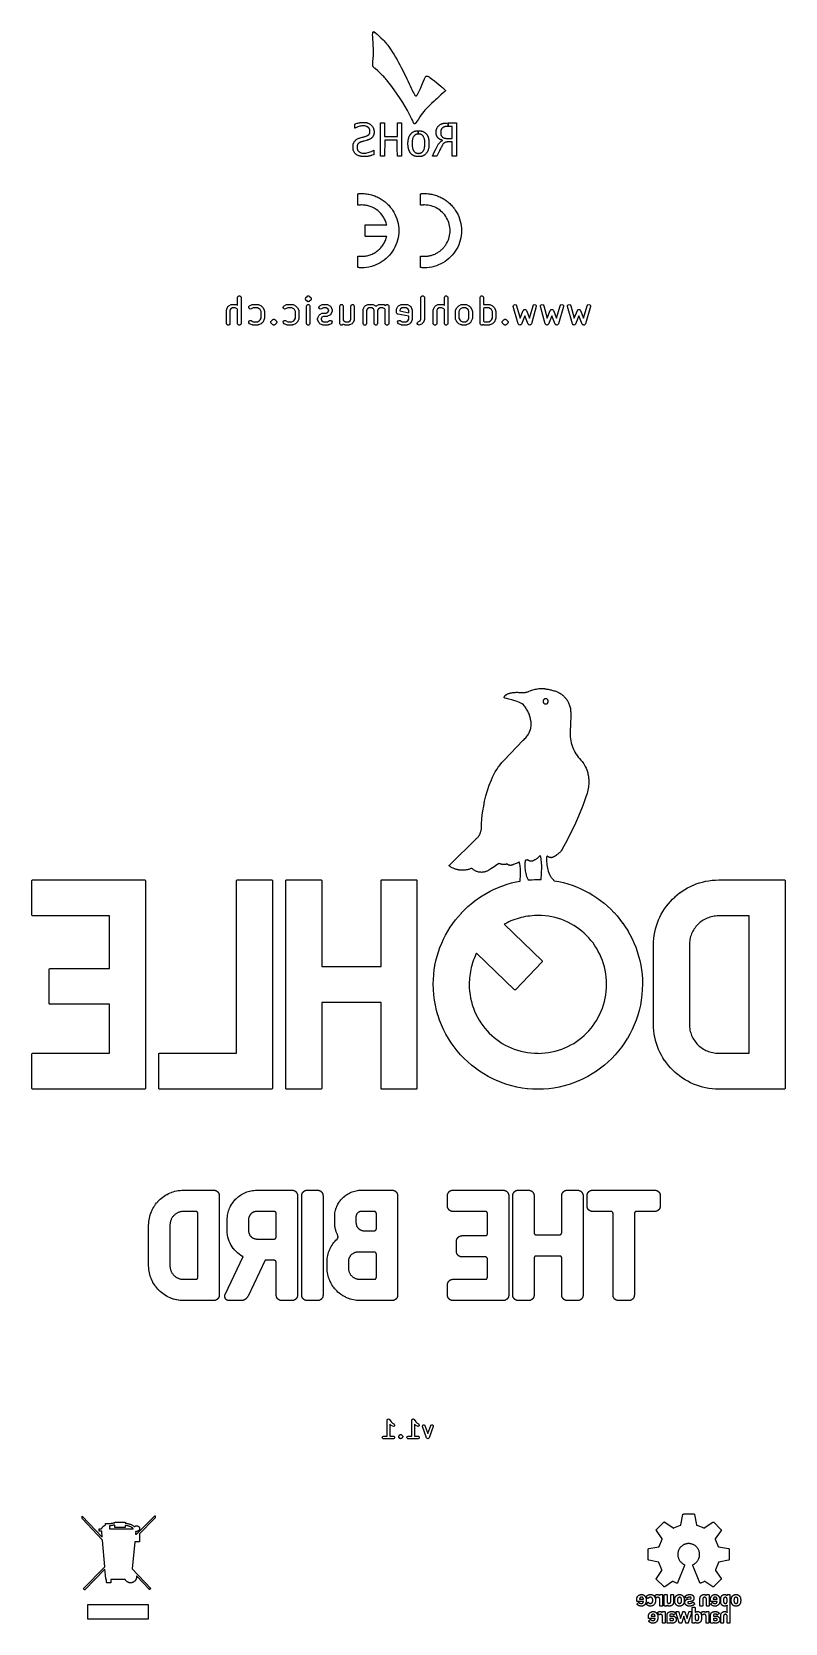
# Model space of a CAD drawing. Extents: x 135.7 to 179.4, y -147.5 to -55.1.
import ezdxf

# ---------------------------------------------------------------- set-up
doc = ezdxf.new("R2010")
doc.units = 0
doc.layers.add('BLACK', color=7, linetype='CONTINUOUS')

msp = doc.modelspace()

# ---------------------------------------------------------------- linework, layer by layer
at = {"layer": 'BLACK', "linetype": 'CONTINUOUS'}
for p, q in [((155.468, -55.3007), (155.47, -55.225)), ((155.471, -55.3953), (155.468, -55.3007)), ((155.47, -55.225), (155.474, -55.1947)), ((155.477, -55.5069), (155.471, -55.3953)), ((155.474, -55.1947), (155.48, -55.1697)), ((155.48, -55.1697), (155.488, -55.1502)), ((155.488, -55.1502), (155.499, -55.1365)), ((155.499, -55.1365), (155.512, -55.1287)), ((155.512, -55.1287), (155.528, -55.1271)), ((155.528, -55.1271), (155.547, -55.1318)), ((155.54, -55.1321), (155.535, -55.1339)), ((155.535, -55.1339), (155.535, -55.1345)), ((155.535, -55.1345), (155.536, -55.1355)), ((155.536, -55.1355), (155.539, -55.1384)), ((155.539, -55.1384), (155.544, -55.1424)), ((155.547, -55.1331), (155.54, -55.1321)), ((155.544, -55.1424), (155.551, -55.1473)), ((155.547, -55.1318), (155.567, -55.1422)), ((155.567, -55.1422), (155.547, -55.1331)), ((155.551, -55.1473), (155.568, -55.1586)), ((155.567, -55.1422), (155.568, -55.1425)), ((155.568, -55.1426), (155.567, -55.1422)), ((155.568, -55.1425), (155.568, -55.1426)), ((155.568, -55.1426), (155.569, -55.1431)), ((155.57, -55.144), (155.568, -55.1426)), ((155.568, -55.1586), (155.587, -55.1704)), ((155.569, -55.1431), (155.57, -55.144)), ((155.57, -55.144), (155.597, -55.1611)), ((155.594, -55.1611), (155.57, -55.144)), ((155.587, -55.1704), (155.605, -55.1809)), ((155.623, -55.1861), (155.594, -55.1611)), ((155.597, -55.1611), (155.634, -55.1879)), ((155.605, -55.1809), (155.613, -55.1851)), ((155.613, -55.1851), (155.619, -55.1883)), ((155.619, -55.1883), (155.624, -55.1902)), ((155.626, -55.1894), (155.623, -55.1861)), ((155.624, -55.1902), (155.625, -55.1907)), ((155.625, -55.1907), (155.626, -55.1907)), ((155.627, -55.1903), (155.626, -55.1894)), ((155.626, -55.1907), (155.627, -55.1903)), ((155.634, -55.1879), (155.637, -55.1903)), ((155.637, -55.1903), (155.677, -55.2222)), ((155.677, -55.2222), (155.725, -55.2628)), ((155.725, -55.2628), (155.834, -55.3596)), ((155.834, -55.3596), (155.952, -55.4708)), ((155.497, -55.7751), (155.477, -55.5069)), ((155.506, -55.9282), (155.497, -55.7751)), ((155.513, -56.0918), (155.506, -55.9282)), ((155.515, -56.2643), (155.513, -56.0918)), ((155.513, -56.444), (155.515, -56.2643)), ((155.952, -55.4708), (156.07, -55.5889)), ((156.07, -55.5889), (156.127, -55.6482)), ((156.127, -55.6482), (156.18, -55.7065)), ((156.18, -55.7065), (156.23, -55.7627)), ((156.23, -55.7627), (156.275, -55.8161)), ((156.275, -55.8161), (156.342, -55.9039)), ((156.342, -55.9039), (156.42, -56.0136)), ((156.42, -56.0136), (156.507, -56.1412)), ((156.507, -56.1412), (156.599, -56.2824)), ((156.599, -56.2824), (156.694, -56.4333)), ((155.469, -57.0088), (155.47, -56.9699)), ((155.471, -57.043), (155.469, -57.0088)), ((155.47, -56.9699), (155.473, -56.9256)), ((155.474, -57.0728), (155.471, -57.043)), ((155.473, -56.9256), (155.477, -56.8752)), ((155.479, -57.099), (155.474, -57.0728)), ((155.477, -56.8752), (155.484, -56.8184)), ((155.487, -57.1221), (155.479, -57.099)), ((155.484, -56.8184), (155.494, -56.7234)), ((155.496, -57.1427), (155.487, -57.1221)), ((155.494, -56.7234), (155.503, -56.6292)), ((155.507, -57.1614), (155.496, -57.1427)), ((155.503, -56.6292), (155.509, -56.536)), ((155.52, -57.1787), (155.507, -57.1614)), ((155.509, -56.536), (155.513, -56.444)), ((155.535, -57.1952), (155.52, -57.1787)), ((155.552, -57.2114), (155.535, -57.1952)), ((155.571, -57.2281), (155.552, -57.2114)), ((155.614, -57.2648), (155.571, -57.2281)), ((155.762, -57.3927), (155.614, -57.2648)), ((156.694, -56.4333), (156.789, -56.5896)), ((156.789, -56.5896), (156.882, -56.7474)), ((156.882, -56.7474), (156.97, -56.9025)), ((156.97, -56.9025), (157.043, -57.0363)), ((157.043, -57.0363), (157.124, -57.1887)), ((157.124, -57.1887), (157.294, -57.524)), ((155.891, -57.5092), (155.762, -57.3927)), ((155.951, -57.5645), (155.891, -57.5092)), ((156.007, -57.6188), (155.951, -57.5645)), ((156.06, -57.6725), (156.007, -57.6188)), ((156.112, -57.7263), (156.06, -57.6725)), ((156.163, -57.7807), (156.112, -57.7263)), ((156.212, -57.8363), (156.163, -57.7807)), ((156.262, -57.8937), (156.212, -57.8363)), ((156.311, -57.9535), (156.262, -57.8937)), ((156.414, -58.0826), (156.311, -57.9535)), ((156.524, -58.2282), (156.414, -58.0826)), ((157.294, -57.524), (157.457, -57.8576)), ((157.457, -57.8576), (157.528, -58.0079)), ((157.528, -58.0079), (157.587, -58.1387)), ((157.587, -58.1387), (157.646, -58.2716)), ((158.237, -58.4172), (158.362, -58.1357)), ((158.362, -58.1357), (158.486, -57.8507)), ((158.486, -57.8507), (158.554, -57.6921)), ((158.554, -57.6921), (158.61, -57.6921)), ((158.61, -57.6921), (158.623, -57.6927)), ((158.623, -57.6927), (158.636, -57.6944)), ((158.636, -57.6944), (158.65, -57.6975)), ((158.65, -57.6975), (158.665, -57.7024)), ((158.665, -57.7024), (158.681, -57.7091)), ((158.681, -57.7091), (158.698, -57.718)), ((158.698, -57.718), (158.718, -57.7292)), ((158.718, -57.7292), (158.741, -57.7431)), ((158.741, -57.7431), (158.766, -57.7598)), ((158.766, -57.7598), (158.794, -57.7796)), ((158.794, -57.7796), (158.861, -57.8295)), ((158.861, -57.8295), (158.945, -57.8945)), ((158.945, -57.8945), (159.05, -57.9766)), ((159.05, -57.9766), (159.191, -58.0894)), ((159.191, -58.0894), (159.316, -58.1921)), ((159.316, -58.1921), (159.426, -58.2837)), ((156.721, -58.4966), (156.524, -58.2282)), ((156.9, -58.7502), (156.721, -58.4966)), ((157.063, -58.9926), (156.9, -58.7502)), ((157.213, -59.2274), (157.063, -58.9926)), ((157.646, -58.2716), (157.704, -58.396)), ((157.704, -58.396), (157.758, -58.5095)), ((157.758, -58.5095), (157.808, -58.6097)), ((157.808, -58.6097), (157.852, -58.694)), ((157.852, -58.694), (157.872, -58.7294)), ((157.872, -58.7294), (157.889, -58.76)), ((157.889, -58.76), (157.905, -58.7853)), ((157.905, -58.7853), (157.918, -58.8052)), ((157.918, -58.8052), (157.929, -58.8192)), ((157.929, -58.8192), (157.934, -58.8239)), ((157.934, -58.8239), (157.938, -58.8271)), ((157.938, -58.8271), (157.942, -58.8298)), ((157.942, -58.8298), (157.947, -58.8322)), ((157.947, -58.8322), (157.951, -58.8343)), ((157.951, -58.8343), (157.956, -58.8361)), ((157.956, -58.8361), (157.96, -58.8375)), ((157.96, -58.8375), (157.964, -58.8386)), ((157.964, -58.8386), (157.969, -58.8395)), ((157.969, -58.8395), (157.973, -58.84)), ((157.973, -58.84), (157.978, -58.8402)), ((157.978, -58.8402), (157.982, -58.84)), ((157.982, -58.84), (157.986, -58.8396)), ((157.986, -58.8396), (157.991, -58.8389)), ((157.991, -58.8389), (157.995, -58.8378)), ((157.995, -58.8378), (158, -58.8364)), ((158, -58.8364), (158.004, -58.8348)), ((158.004, -58.8348), (158.008, -58.8328)), ((158.008, -58.8328), (158.013, -58.8305)), ((158.013, -58.8305), (158.017, -58.8279)), ((158.017, -58.8279), (158.021, -58.825)), ((158.021, -58.825), (158.026, -58.8217)), ((158.026, -58.8217), (158.03, -58.8182)), ((158.03, -58.8182), (158.034, -58.8144)), ((158.034, -58.8144), (158.039, -58.8102)), ((158.039, -58.8102), (158.043, -58.8058)), ((158.043, -58.8058), (158.047, -58.801)), ((158.047, -58.801), (158.051, -58.7959)), ((158.051, -58.7959), (158.056, -58.7906)), ((158.056, -58.7906), (158.06, -58.7849)), ((158.06, -58.7849), (158.068, -58.7726)), ((158.068, -58.7726), (158.077, -58.7591)), ((158.077, -58.7591), (158.098, -58.7177)), ((158.098, -58.7177), (158.134, -58.6425)), ((158.134, -58.6425), (158.237, -58.4172)), ((159.113, -59.079), (159.038, -59.1467)), ((159.185, -59.0141), (159.113, -59.079)), ((159.433, -58.793), (159.185, -59.0141)), ((159.426, -58.2837), (159.474, -58.325)), ((159.588, -58.6516), (159.433, -58.793)), ((159.474, -58.325), (159.518, -58.3632)), ((159.518, -58.3632), (159.557, -58.3981)), ((159.557, -58.3981), (159.592, -58.4297)), ((159.636, -58.6056), (159.588, -58.6516)), ((159.592, -58.4297), (159.621, -58.4577)), ((159.621, -58.4577), (159.646, -58.4821)), ((159.668, -58.5732), (159.636, -58.6056)), ((159.646, -58.4821), (159.665, -58.5028)), ((159.665, -58.5028), (159.679, -58.5195)), ((159.685, -58.5523), (159.668, -58.5732)), ((159.679, -58.5195), (159.684, -58.5264)), ((159.684, -58.5264), (159.687, -58.5323)), ((159.689, -58.5456), (159.685, -58.5523)), ((159.687, -58.5323), (159.69, -58.5371)), ((159.69, -58.5409), (159.689, -58.5456)), ((159.69, -58.5371), (159.69, -58.5409)), ((157.352, -59.4583), (157.213, -59.2274)), ((157.482, -59.6887), (157.352, -59.4583)), ((157.606, -59.9223), (157.482, -59.6887)), ((157.726, -60.1627), (157.606, -59.9223)), ((158.292, -59.9452), (158.214, -60.0586)), ((158.363, -59.848), (158.292, -59.9452)), ((158.432, -59.7611), (158.363, -59.848)), ((158.502, -59.6782), (158.432, -59.7611)), ((158.579, -59.5934), (158.502, -59.6782)), ((158.668, -59.5005), (158.579, -59.5934)), ((158.71, -59.4577), (158.668, -59.5005)), ((158.763, -59.4059), (158.71, -59.4577)), ((158.824, -59.3468), (158.763, -59.4059)), ((158.892, -59.2826), (158.824, -59.3468)), ((159.038, -59.1467), (158.892, -59.2826)), ((154.431, -60.48), (154.512, -60.4534)), ((154.431, -60.603), (154.431, -60.48)), ((154.431, -60.6277), (154.431, -60.603)), ((154.431, -60.6505), (154.431, -60.6277)), ((154.432, -60.6709), (154.431, -60.6505)), ((154.433, -60.6886), (154.432, -60.6709)), ((154.435, -60.7031), (154.433, -60.6886)), ((154.437, -60.7137), (154.435, -60.7031)), ((154.437, -60.7174), (154.437, -60.7137)), ((154.438, -60.7201), (154.437, -60.7174)), ((154.439, -60.7215), (154.438, -60.7201)), ((154.44, -60.7218), (154.439, -60.7215)), ((154.451, -60.7167), (154.44, -60.7217)), ((154.44, -60.7217), (154.44, -60.7218)), ((154.473, -60.7062), (154.451, -60.7167)), ((154.537, -60.675), (154.473, -60.7062)), ((154.512, -60.4534), (154.564, -60.4371)), ((154.6, -60.647), (154.537, -60.675)), ((154.564, -60.4371), (154.615, -60.4232)), ((154.663, -60.6243), (154.6, -60.647)), ((154.615, -60.4232), (154.667, -60.4115)), ((154.725, -60.6066), (154.663, -60.6243)), ((154.667, -60.4115), (154.717, -60.4021)), ((154.717, -60.4021), (154.743, -60.3982)), ((154.787, -60.594), (154.725, -60.6066)), ((154.743, -60.3982), (154.768, -60.3949)), ((154.768, -60.3949), (154.819, -60.3898)), ((154.848, -60.5864), (154.787, -60.594)), ((154.819, -60.3898), (154.87, -60.3869)), ((154.907, -60.5836), (154.848, -60.5864)), ((154.87, -60.3869), (154.923, -60.3859)), ((154.964, -60.5856), (154.907, -60.5836)), ((154.923, -60.3859), (154.962, -60.3865)), ((154.962, -60.3865), (155, -60.3882)), ((155.018, -60.5923), (154.964, -60.5856)), ((155, -60.3882), (155.036, -60.3909)), ((155.069, -60.6036), (155.018, -60.5923)), ((155.036, -60.3909), (155.07, -60.3948)), ((155.116, -60.6195), (155.069, -60.6036)), ((155.07, -60.3948), (155.102, -60.3999)), ((155.102, -60.3999), (155.133, -60.4062)), ((155.138, -60.6291), (155.116, -60.6195)), ((155.133, -60.4062), (155.162, -60.4139)), ((155.159, -60.6398), (155.138, -60.6291)), ((155.179, -60.6516), (155.159, -60.6398)), ((155.162, -60.4139), (155.19, -60.4229)), ((155.198, -60.6645), (155.179, -60.6516)), ((155.19, -60.4229), (155.217, -60.4334)), ((155.215, -60.6785), (155.198, -60.6645)), ((155.232, -60.6935), (155.215, -60.6785)), ((155.217, -60.4334), (155.243, -60.4453)), ((155.246, -60.7096), (155.232, -60.6935)), ((155.243, -60.4453), (155.269, -60.4588)), ((155.26, -60.7268), (155.246, -60.7096)), ((155.271, -60.7449), (155.26, -60.7268)), ((155.269, -60.4588), (155.293, -60.4739)), ((155.282, -60.7641), (155.271, -60.7449)), ((155.29, -60.7843), (155.282, -60.7641)), ((155.297, -60.8055), (155.29, -60.7843)), ((155.293, -60.4739), (155.318, -60.4906)), ((155.301, -60.8213), (155.297, -60.8055)), ((155.304, -60.8378), (155.301, -60.8213)), ((155.302, -60.9797), (155.305, -60.9624)), ((155.307, -60.855), (155.304, -60.8378)), ((155.305, -60.9624), (155.307, -60.9447)), ((155.308, -60.8726), (155.307, -60.855)), ((155.307, -60.9447), (155.308, -60.9267)), ((155.309, -60.8905), (155.308, -60.8726)), ((155.308, -60.9267), (155.309, -60.9086)), ((155.309, -60.9086), (155.309, -60.8905)), ((155.318, -60.4906), (155.342, -60.509)), ((155.342, -60.509), (155.366, -60.5292)), ((155.366, -60.5292), (155.39, -60.5512)), ((155.39, -60.5512), (155.409, -60.5703)), ((155.409, -60.5703), (155.426, -60.5902)), ((155.426, -60.5902), (155.443, -60.611)), ((155.443, -60.611), (155.458, -60.6325)), ((155.458, -60.6325), (155.473, -60.6548)), ((155.473, -60.6548), (155.486, -60.6777)), ((155.486, -60.6777), (155.498, -60.7011)), ((155.498, -60.7011), (155.508, -60.7251)), ((155.508, -60.7251), (155.518, -60.7495)), ((155.518, -60.7495), (155.526, -60.7744)), ((155.526, -60.7744), (155.533, -60.7995)), ((155.533, -60.7995), (155.539, -60.8249)), ((155.539, -60.8249), (155.544, -60.8505)), ((155.544, -60.8505), (155.548, -60.8762)), ((155.548, -60.8762), (155.55, -60.902)), ((155.55, -60.902), (155.552, -60.9278)), ((155.552, -60.9535), (155.551, -60.9791)), ((155.552, -60.9278), (155.552, -60.9535)), ((155.919, -62.342), (155.919, -60.4132)), ((155.919, -60.4132), (156.165, -60.4132)), ((156.165, -60.4132), (156.165, -61.2028)), ((156.903, -61.2028), (156.903, -60.4132)), ((156.903, -60.4132), (157.149, -60.4132)), ((157.149, -60.4132), (157.149, -61.3776)), ((157.773, -60.2589), (157.726, -60.1627)), ((157.759, -60.9783), (157.773, -60.9663)), ((157.815, -60.3431), (157.773, -60.2589)), ((157.773, -60.9663), (157.788, -60.9553)), ((157.788, -60.9553), (157.802, -60.9456)), ((157.802, -60.9456), (157.815, -60.9372)), ((157.848, -60.4062), (157.815, -60.3431)), ((157.815, -60.9372), (157.83, -60.9288)), ((157.83, -60.9288), (157.846, -60.9209)), ((157.846, -60.9209), (157.863, -60.9136)), ((157.86, -60.4271), (157.848, -60.4062)), ((157.867, -60.4392), (157.86, -60.4271)), ((157.863, -60.9136), (157.879, -60.9068)), ((157.871, -60.4446), (157.867, -60.4392)), ((157.875, -60.4496), (157.871, -60.4446)), ((157.879, -60.4541), (157.875, -60.4496)), ((157.882, -60.4581), (157.879, -60.4541)), ((157.879, -60.9068), (157.897, -60.9006)), ((157.886, -60.4618), (157.882, -60.4581)), ((157.89, -60.4649), (157.886, -60.4618)), ((157.893, -60.4676), (157.89, -60.4649)), ((157.897, -60.4698), (157.893, -60.4676)), ((157.9, -60.4715), (157.897, -60.4698)), ((157.897, -60.9006), (157.915, -60.8948)), ((157.904, -60.4727), (157.9, -60.4715)), ((157.907, -60.4734), (157.904, -60.4727)), ((157.911, -60.4736), (157.907, -60.4734)), ((157.915, -60.4733), (157.911, -60.4736)), ((157.919, -60.4725), (157.915, -60.4733)), ((157.915, -60.8948), (157.933, -60.8896)), ((157.922, -60.4711), (157.919, -60.4725)), ((157.926, -60.4692), (157.922, -60.4711)), ((157.931, -60.4667), (157.926, -60.4692)), ((157.935, -60.4637), (157.931, -60.4667)), ((157.933, -60.8896), (157.951, -60.885)), ((157.939, -60.4601), (157.935, -60.4637)), ((157.944, -60.4559), (157.939, -60.4601)), ((157.948, -60.4512), (157.944, -60.4559)), ((157.953, -60.4459), (157.948, -60.4512)), ((157.951, -60.885), (157.97, -60.8808)), ((157.958, -60.4399), (157.953, -60.4459)), ((157.964, -60.4334), (157.958, -60.4399)), ((157.969, -60.4263), (157.964, -60.4334)), ((157.975, -60.4185), (157.969, -60.4263)), ((157.97, -60.8808), (157.989, -60.8772)), ((157.981, -60.4101), (157.975, -60.4185)), ((157.988, -60.4011), (157.981, -60.4101)), ((158.001, -60.3811), (157.988, -60.4011)), ((157.989, -60.8772), (158.009, -60.8741)), ((158.016, -60.3585), (158.001, -60.3811)), ((158.009, -60.8741), (158.028, -60.8715)), ((158.123, -60.1944), (158.016, -60.3585)), ((158.016, -60.3585), (158.016, -60.3585)), ((158.028, -60.8715), (158.048, -60.8695)), ((158.048, -60.8695), (158.068, -60.8679)), ((158.068, -60.8679), (158.089, -60.8669)), ((158.089, -60.8669), (158.109, -60.8664)), ((158.109, -60.8664), (158.109, -61.0586)), ((158.111, -61.0586), (158.111, -60.8664)), ((158.111, -60.8664), (158.117, -60.8664)), ((158.117, -60.8664), (158.143, -60.8667)), ((158.214, -60.0586), (158.123, -60.1944)), ((158.143, -60.8667), (158.17, -60.8679)), ((158.17, -60.8679), (158.197, -60.87)), ((158.197, -60.87), (158.223, -60.873)), ((158.223, -60.873), (158.249, -60.8769)), ((158.249, -60.8769), (158.275, -60.8816)), ((158.275, -60.8816), (158.301, -60.8871)), ((158.301, -60.8871), (158.326, -60.8935)), ((158.326, -60.8935), (158.35, -60.9008)), ((158.35, -60.9008), (158.374, -60.9089)), ((158.374, -60.9089), (158.397, -60.9178)), ((158.397, -60.9178), (158.42, -60.9276)), ((158.42, -60.9276), (158.441, -60.9382)), ((158.441, -60.9382), (158.461, -60.9496)), ((158.461, -60.9496), (158.481, -60.9618)), ((158.481, -60.9618), (158.499, -60.9749)), ((159.149, -60.9519), (159.15, -60.9274)), ((159.149, -60.9759), (159.149, -60.9519)), ((159.15, -60.9274), (159.153, -60.9025)), ((159.153, -60.9025), (159.156, -60.8772)), ((159.156, -60.8772), (159.161, -60.8445)), ((159.161, -60.8445), (159.168, -60.8127)), ((159.168, -60.8127), (159.177, -60.7818)), ((159.177, -60.7818), (159.187, -60.752)), ((159.187, -60.752), (159.199, -60.7232)), ((159.199, -60.7232), (159.212, -60.6956)), ((159.212, -60.6956), (159.227, -60.6691)), ((159.227, -60.6691), (159.243, -60.6438)), ((159.243, -60.6438), (159.261, -60.6198)), ((159.261, -60.6198), (159.28, -60.597)), ((159.28, -60.597), (159.301, -60.5756)), ((159.301, -60.5756), (159.322, -60.5556)), ((159.322, -60.5556), (159.346, -60.537)), ((159.346, -60.537), (159.37, -60.5198)), ((159.37, -60.5198), (159.396, -60.5042)), ((159.396, -60.5042), (159.422, -60.4902)), ((159.422, -60.9062), (159.421, -60.9212)), ((159.421, -60.9212), (159.421, -60.9377)), ((159.421, -60.9377), (159.421, -60.9764)), ((159.422, -60.4902), (159.442, -60.4807)), ((159.423, -60.8927), (159.422, -60.9062)), ((159.424, -60.8805), (159.423, -60.8927)), ((159.425, -60.8694), (159.424, -60.8805)), ((159.426, -60.8592), (159.425, -60.8694)), ((159.428, -60.8497), (159.426, -60.8592)), ((159.431, -60.8408), (159.428, -60.8497)), ((159.433, -60.8323), (159.431, -60.8408)), ((159.436, -60.824), (159.433, -60.8323)), ((159.44, -60.8157), (159.436, -60.824)), ((159.444, -60.8073), (159.44, -60.8157)), ((159.442, -60.4807), (159.461, -60.4721)), ((159.448, -60.7986), (159.444, -60.8073)), ((159.453, -60.7894), (159.448, -60.7986)), ((159.462, -60.7754), (159.453, -60.7894)), ((159.461, -60.4721), (159.48, -60.4645)), ((159.471, -60.7617), (159.462, -60.7754)), ((159.481, -60.7485), (159.471, -60.7617)), ((159.48, -60.4645), (159.498, -60.4576)), ((159.492, -60.7358), (159.481, -60.7485)), ((159.504, -60.7235), (159.492, -60.7358)), ((159.498, -60.4576), (159.517, -60.4515)), ((159.516, -60.7118), (159.504, -60.7235)), ((159.529, -60.7007), (159.516, -60.7118)), ((159.517, -60.4515), (159.536, -60.4461)), ((159.542, -60.6902), (159.529, -60.7007)), ((159.536, -60.4461), (159.557, -60.4414)), ((159.556, -60.6803), (159.542, -60.6902)), ((159.57, -60.6712), (159.556, -60.6803)), ((159.557, -60.4414), (159.578, -60.4373)), ((159.585, -60.6629), (159.57, -60.6712)), ((159.578, -60.4373), (159.602, -60.4337)), ((159.599, -60.6554), (159.585, -60.6629)), ((159.615, -60.6487), (159.599, -60.6554)), ((159.602, -60.4337), (159.628, -60.4306)), ((159.63, -60.643), (159.615, -60.6487)), ((159.628, -60.4306), (159.657, -60.4279)), ((159.645, -60.6382), (159.63, -60.643)), ((159.661, -60.6343), (159.645, -60.6382)), ((159.657, -60.4279), (159.688, -60.4257)), ((159.674, -60.6319), (159.661, -60.6343)), ((159.692, -60.6297), (159.674, -60.6319)), ((159.688, -60.4257), (159.723, -60.4237)), ((159.713, -60.6276), (159.692, -60.6297)), ((159.738, -60.6258), (159.713, -60.6276)), ((159.723, -60.4237), (159.762, -60.4221)), ((159.764, -60.6241), (159.738, -60.6258)), ((159.762, -60.4221), (159.853, -60.4194)), ((159.793, -60.6228), (159.764, -60.6241)), ((159.823, -60.6217), (159.793, -60.6228)), ((159.853, -60.6209), (159.823, -60.6217)), ((159.853, -60.4194), (159.853, -60.6209)), ((159.854, -60.4194), (159.911, -60.418)), ((159.854, -60.6209), (159.854, -60.4194)), ((159.877, -60.6205), (159.854, -60.6209)), ((159.889, -60.6204), (159.877, -60.6205)), ((159.9, -60.6204), (159.889, -60.6204)), ((160.075, -60.6204), (159.9, -60.6204)), ((159.911, -60.418), (159.974, -60.4168)), ((159.974, -60.4168), (160.333, -60.4106)), ((160.075, -61.3196), (160.075, -60.6204)), ((160.333, -60.4106), (160.333, -62.3422)), ((154.334, -61.7232), (154.335, -61.7056)), ((154.334, -61.7429), (154.334, -61.7232)), ((154.334, -61.765), (154.334, -61.7429)), ((154.334, -61.8177), (154.334, -61.765)), ((154.334, -61.8721), (154.334, -61.8177)), ((154.334, -61.9147), (154.334, -61.8721)), ((154.335, -61.7056), (154.336, -61.6899)), ((154.336, -61.6899), (154.337, -61.6758)), ((154.337, -61.6758), (154.339, -61.663)), ((154.339, -61.663), (154.341, -61.6512)), ((154.341, -61.6512), (154.343, -61.64)), ((154.343, -61.64), (154.346, -61.6293)), ((154.346, -61.6293), (154.35, -61.6187)), ((154.35, -61.6187), (154.354, -61.608)), ((154.354, -61.608), (154.359, -61.5967)), ((154.359, -61.5967), (154.364, -61.5848)), ((154.364, -61.5848), (154.37, -61.5718)), ((154.37, -61.5718), (154.386, -61.5394)), ((154.386, -61.5394), (154.404, -61.5091)), ((154.404, -61.5091), (154.423, -61.4807)), ((154.423, -61.4807), (154.444, -61.4542)), ((154.444, -61.4542), (154.468, -61.4293)), ((154.468, -61.4293), (154.493, -61.4061)), ((154.493, -61.4061), (154.521, -61.3843)), ((154.521, -61.3843), (154.552, -61.3638)), ((154.552, -61.3638), (154.585, -61.3446)), ((154.564, -61.7949), (154.563, -61.8204)), ((154.563, -61.8204), (154.563, -61.846)), ((154.563, -61.846), (154.564, -61.8715)), ((154.567, -61.7698), (154.564, -61.7949)), ((154.564, -61.8715), (154.568, -61.8966)), ((154.571, -61.7452), (154.567, -61.7698)), ((154.577, -61.7213), (154.571, -61.7452)), ((154.585, -61.6985), (154.577, -61.7213)), ((154.585, -61.3446), (154.621, -61.3264)), ((154.593, -61.6768), (154.585, -61.6985)), ((154.604, -61.6566), (154.593, -61.6768)), ((154.615, -61.638), (154.604, -61.6566)), ((154.622, -61.6294), (154.615, -61.638)), ((154.621, -61.3264), (154.661, -61.3092)), ((154.628, -61.6213), (154.622, -61.6294)), ((154.64, -61.6093), (154.628, -61.6213)), ((154.651, -61.598), (154.64, -61.6093)), ((154.664, -61.5872), (154.651, -61.598)), ((154.661, -61.3092), (154.704, -61.2929)), ((154.678, -61.5769), (154.664, -61.5872)), ((154.693, -61.5671), (154.678, -61.5769)), ((154.709, -61.5576), (154.693, -61.5671)), ((154.704, -61.2929), (154.751, -61.2773)), ((154.727, -61.5484), (154.709, -61.5576)), ((154.747, -61.5395), (154.727, -61.5484)), ((154.768, -61.5307), (154.747, -61.5395)), ((154.751, -61.2773), (154.801, -61.2623)), ((154.791, -61.522), (154.768, -61.5307)), ((154.817, -61.5133), (154.791, -61.522)), ((154.801, -61.2623), (154.855, -61.2477)), ((154.845, -61.5046), (154.817, -61.5133)), ((154.875, -61.4957), (154.845, -61.5046)), ((154.855, -61.2477), (154.914, -61.2336)), ((154.908, -61.4866), (154.875, -61.4957)), ((154.944, -61.4773), (154.908, -61.4866)), ((154.914, -61.2336), (154.948, -61.2253)), ((154.982, -61.4676), (154.944, -61.4773)), ((154.948, -61.2253), (154.981, -61.2166)), ((154.981, -61.2166), (155.013, -61.2075)), ((155.06, -61.4477), (154.982, -61.4676)), ((155.013, -61.2075), (155.043, -61.198)), ((155.043, -61.198), (155.072, -61.1882)), ((155.129, -61.4273), (155.06, -61.4477)), ((155.072, -61.1882), (155.099, -61.1781)), ((155.099, -61.1781), (155.125, -61.1677)), ((155.125, -61.1677), (155.149, -61.1571)), ((155.192, -61.4063), (155.129, -61.4273)), ((155.149, -61.1571), (155.171, -61.1462)), ((155.171, -61.1462), (155.191, -61.1352)), ((155.191, -61.1352), (155.21, -61.124)), ((155.221, -61.3956), (155.192, -61.4063)), ((155.21, -61.124), (155.226, -61.1127)), ((155.248, -61.3846), (155.221, -61.3956)), ((155.226, -61.1127), (155.241, -61.1012)), ((155.241, -61.1012), (155.248, -61.0955)), ((155.248, -61.0955), (155.254, -61.0897)), ((155.274, -61.3735), (155.248, -61.3846)), ((155.254, -61.0897), (155.259, -61.084)), ((155.259, -61.084), (155.264, -61.0782)), ((155.264, -61.0782), (155.268, -61.0724)), ((155.268, -61.0724), (155.272, -61.0666)), ((155.272, -61.0666), (155.279, -61.0549)), ((155.298, -61.3622), (155.274, -61.3735)), ((155.279, -61.0549), (155.285, -61.0419)), ((155.285, -61.0419), (155.29, -61.0277)), ((155.29, -61.0277), (155.295, -61.0125)), ((155.295, -61.0125), (155.299, -60.9965)), ((155.32, -61.3507), (155.298, -61.3622)), ((155.299, -60.9965), (155.302, -60.9797)), ((155.341, -61.339), (155.32, -61.3507)), ((155.361, -61.327), (155.341, -61.339)), ((155.379, -61.3147), (155.361, -61.327)), ((155.395, -61.3022), (155.379, -61.3147)), ((155.41, -61.2894), (155.395, -61.3022)), ((155.428, -61.2722), (155.41, -61.2894)), ((155.445, -61.2539), (155.428, -61.2722)), ((155.46, -61.2347), (155.445, -61.2539)), ((155.474, -61.2146), (155.46, -61.2347)), ((155.487, -61.1937), (155.474, -61.2146)), ((155.499, -61.1721), (155.487, -61.1937)), ((155.51, -61.1497), (155.499, -61.1721)), ((155.519, -61.1267), (155.51, -61.1497)), ((155.528, -61.1032), (155.519, -61.1267)), ((155.535, -61.0791), (155.528, -61.1032)), ((155.54, -61.0546), (155.535, -61.0791)), ((155.545, -61.0298), (155.54, -61.0546)), ((155.549, -61.0046), (155.545, -61.0298)), ((155.551, -60.9791), (155.549, -61.0046)), ((156.165, -61.2028), (156.903, -61.2028)), ((156.172, -61.4164), (156.165, -62.342)), ((156.897, -61.4164), (156.172, -61.4164)), ((156.9, -61.8792), (156.897, -61.4164)), ((156.903, -62.342), (156.9, -61.8792)), ((157.149, -61.3776), (157.149, -62.342)), ((157.516, -61.601), (157.517, -61.5601)), ((157.516, -61.6422), (157.516, -61.601)), ((157.517, -61.6833), (157.516, -61.6422)), ((157.517, -61.5601), (157.52, -61.5194)), ((157.52, -61.7243), (157.517, -61.6833)), ((157.52, -61.5194), (157.524, -61.4792)), ((157.524, -61.765), (157.52, -61.7243)), ((157.524, -61.4792), (157.529, -61.4396)), ((157.531, -61.8194), (157.524, -61.765)), ((157.529, -61.4396), (157.535, -61.4008)), ((157.54, -61.8712), (157.531, -61.8194)), ((157.535, -61.4008), (157.542, -61.3629)), ((157.552, -61.9205), (157.54, -61.8712)), ((157.542, -61.3629), (157.551, -61.3261)), ((157.551, -61.3261), (157.56, -61.2905)), ((157.56, -61.2905), (157.571, -61.2563)), ((157.571, -61.2563), (157.583, -61.2237)), ((157.583, -61.2237), (157.595, -61.1927)), ((157.595, -61.1927), (157.609, -61.1635)), ((157.609, -61.1635), (157.617, -61.1479)), ((157.617, -61.1479), (157.627, -61.1319)), ((157.627, -61.1319), (157.637, -61.1156)), ((157.637, -61.1156), (157.649, -61.0993)), ((157.649, -61.0993), (157.661, -61.0829)), ((157.661, -61.0829), (157.674, -61.0666)), ((157.674, -61.0666), (157.687, -61.0506)), ((157.687, -61.0506), (157.701, -61.035)), ((157.701, -61.035), (157.715, -61.0198)), ((157.715, -61.0198), (157.73, -61.0052)), ((157.73, -61.0052), (157.744, -60.9913)), ((157.744, -60.9913), (157.759, -60.9783)), ((157.763, -61.5402), (157.762, -61.5815)), ((157.762, -61.5815), (157.762, -61.6234)), ((157.762, -61.6234), (157.762, -61.6654)), ((157.762, -61.6654), (157.764, -61.7068)), ((157.764, -61.5001), (157.763, -61.5402)), ((157.767, -61.4619), (157.764, -61.5001)), ((157.764, -61.7068), (157.767, -61.7471)), ((157.771, -61.426), (157.767, -61.4619)), ((157.767, -61.7471), (157.77, -61.7856)), ((157.77, -61.7856), (157.775, -61.8219)), ((157.775, -61.3931), (157.771, -61.426)), ((157.781, -61.3638), (157.775, -61.3931)), ((157.775, -61.8219), (157.78, -61.8552)), ((157.78, -61.8552), (157.786, -61.885)), ((157.787, -61.3387), (157.781, -61.3638)), ((157.786, -61.885), (157.793, -61.9107)), ((157.798, -61.3057), (157.787, -61.3387)), ((157.81, -61.2749), (157.798, -61.3057)), ((157.824, -61.2461), (157.81, -61.2749)), ((157.838, -61.2194), (157.824, -61.2461)), ((157.846, -61.2069), (157.838, -61.2194)), ((157.854, -61.1948), (157.846, -61.2069)), ((157.862, -61.1833), (157.854, -61.1948)), ((157.871, -61.1723), (157.862, -61.1833)), ((157.88, -61.1618), (157.871, -61.1723)), ((157.889, -61.1518), (157.88, -61.1618)), ((157.898, -61.1423), (157.889, -61.1518)), ((157.908, -61.1334), (157.898, -61.1423)), ((157.918, -61.1249), (157.908, -61.1334)), ((157.929, -61.117), (157.918, -61.1249)), ((157.94, -61.1095), (157.929, -61.117)), ((157.951, -61.1026), (157.94, -61.1095)), ((157.962, -61.0962), (157.951, -61.1026)), ((157.974, -61.0902), (157.962, -61.0962)), ((157.986, -61.0848), (157.974, -61.0902)), ((157.998, -61.0799), (157.986, -61.0848)), ((158.011, -61.0755), (157.998, -61.0799)), ((158.024, -61.0716), (158.011, -61.0755)), ((158.037, -61.0682), (158.024, -61.0716)), ((158.051, -61.0653), (158.037, -61.0682)), ((158.065, -61.0629), (158.051, -61.0653)), ((158.079, -61.0609), (158.065, -61.0629)), ((158.109, -61.0586), (158.079, -61.0609)), ((158.121, -61.0582), (158.111, -61.0586)), ((158.125, -61.0581), (158.121, -61.0582)), ((158.13, -61.0581), (158.125, -61.0581)), ((158.156, -61.0586), (158.13, -61.0581)), ((158.18, -61.0604), (158.156, -61.0586)), ((158.192, -61.0617), (158.18, -61.0604)), ((158.203, -61.0633), (158.192, -61.0617)), ((158.215, -61.0652), (158.203, -61.0633)), ((158.226, -61.0674), (158.215, -61.0652)), ((158.236, -61.0699), (158.226, -61.0674)), ((158.247, -61.0728), (158.236, -61.0699)), ((158.257, -61.0759), (158.247, -61.0728)), ((158.267, -61.0794), (158.257, -61.0759)), ((158.277, -61.0832), (158.267, -61.0794)), ((158.286, -61.0873), (158.277, -61.0832)), ((158.295, -61.0918), (158.286, -61.0873)), ((158.304, -61.0966), (158.295, -61.0918)), ((158.313, -61.1017), (158.304, -61.0966)), ((158.322, -61.1072), (158.313, -61.1017)), ((158.33, -61.1131), (158.322, -61.1072)), ((158.338, -61.1193), (158.33, -61.1131)), ((158.347, -61.1258), (158.338, -61.1193)), ((158.354, -61.1327), (158.347, -61.1258)), ((158.362, -61.14), (158.354, -61.1327)), ((158.37, -61.1476), (158.362, -61.14)), ((158.377, -61.1556), (158.37, -61.1476)), ((158.384, -61.164), (158.377, -61.1556)), ((158.391, -61.1728), (158.384, -61.164)), ((158.398, -61.1819), (158.391, -61.1728)), ((158.412, -61.2014), (158.398, -61.1819)), ((158.425, -61.2224), (158.412, -61.2014)), ((158.442, -61.256), (158.425, -61.2224)), ((158.457, -61.295), (158.442, -61.256)), ((158.47, -61.3388), (158.457, -61.295)), ((158.466, -61.9174), (158.477, -61.8713)), ((158.48, -61.3865), (158.47, -61.3388)), ((158.477, -61.8713), (158.486, -61.8216)), ((158.488, -61.4375), (158.48, -61.3865)), ((158.486, -61.8216), (158.493, -61.7691)), ((158.495, -61.491), (158.488, -61.4375)), ((158.493, -61.7691), (158.498, -61.7146)), ((158.499, -61.5462), (158.495, -61.491)), ((158.498, -61.7146), (158.5, -61.6588)), ((158.499, -60.9749), (158.515, -60.9877)), ((158.501, -61.6024), (158.499, -61.5462)), ((158.5, -61.6588), (158.501, -61.6024)), ((158.515, -60.9877), (158.531, -61.0011)), ((158.531, -61.0011), (158.546, -61.015)), ((158.546, -61.015), (158.56, -61.0296)), ((158.56, -61.0296), (158.574, -61.0448)), ((158.574, -61.0448), (158.587, -61.0605)), ((158.587, -61.0605), (158.6, -61.0768)), ((158.6, -61.0768), (158.612, -61.0938)), ((158.612, -61.0938), (158.624, -61.1113)), ((158.624, -61.1113), (158.635, -61.1294)), ((158.635, -61.1294), (158.645, -61.1482)), ((158.645, -61.1482), (158.655, -61.1675)), ((158.655, -61.1675), (158.664, -61.1875)), ((158.664, -61.1875), (158.673, -61.2081)), ((158.673, -61.2081), (158.682, -61.2293)), ((158.682, -61.2293), (158.689, -61.2511)), ((158.689, -61.2511), (158.703, -61.2965)), ((158.703, -61.2965), (158.715, -61.3445)), ((158.716, -61.8903), (158.708, -61.9253)), ((158.715, -61.3445), (158.724, -61.3949)), ((158.722, -61.8534), (158.716, -61.8903)), ((158.728, -61.8146), (158.722, -61.8534)), ((158.724, -61.3949), (158.731, -61.4479)), ((158.732, -61.7738), (158.728, -61.8146)), ((158.731, -61.4479), (158.736, -61.5034)), ((158.735, -61.7307), (158.732, -61.7738)), ((158.738, -61.6854), (158.735, -61.7307)), ((158.736, -61.5034), (158.739, -61.5615)), ((158.739, -61.6222), (158.738, -61.6854)), ((158.739, -61.5615), (158.739, -61.6222)), ((159.15, -60.9994), (159.149, -60.9759)), ((159.151, -61.0224), (159.15, -60.9994)), ((159.154, -61.045), (159.151, -61.0224)), ((159.152, -61.9094), (159.22, -61.7764)), ((159.157, -61.067), (159.154, -61.045)), ((159.161, -61.0885), (159.157, -61.067)), ((159.166, -61.1095), (159.161, -61.0885)), ((159.172, -61.1299), (159.166, -61.1095)), ((159.179, -61.1498), (159.172, -61.1299)), ((159.186, -61.169), (159.179, -61.1498)), ((159.195, -61.1878), (159.186, -61.169)), ((159.204, -61.2059), (159.195, -61.1878)), ((159.214, -61.2234), (159.204, -61.2059)), ((159.225, -61.2403), (159.214, -61.2234)), ((159.22, -61.7764), (159.275, -61.6753)), ((159.237, -61.2565), (159.225, -61.2403)), ((159.25, -61.2722), (159.237, -61.2565)), ((159.263, -61.2871), (159.25, -61.2722)), ((159.277, -61.3014), (159.263, -61.2871)), ((159.275, -61.6753), (159.299, -61.635)), ((159.292, -61.315), (159.277, -61.3014)), ((159.308, -61.328), (159.292, -61.315)), ((159.299, -61.635), (159.321, -61.6007)), ((159.325, -61.3402), (159.308, -61.328)), ((159.321, -61.6007), (159.341, -61.5716)), ((159.342, -61.3517), (159.325, -61.3402)), ((159.341, -61.5716), (159.361, -61.5471)), ((159.36, -61.3624), (159.342, -61.3517)), ((159.379, -61.3725), (159.36, -61.3624)), ((159.361, -61.5471), (159.38, -61.5265)), ((159.398, -61.3817), (159.379, -61.3725)), ((159.38, -61.5265), (159.398, -61.5091)), ((159.419, -61.3902), (159.398, -61.3817)), ((159.398, -61.5091), (159.418, -61.4942)), ((159.428, -61.8662), (159.4, -61.923)), ((159.418, -61.4942), (159.437, -61.4812)), ((159.44, -61.398), (159.419, -61.3902)), ((159.421, -60.9764), (159.421, -61.0163)), ((159.421, -61.0163), (159.422, -61.0482)), ((159.422, -61.0482), (159.423, -61.0618)), ((159.423, -61.0618), (159.424, -61.074)), ((159.424, -61.074), (159.425, -61.085)), ((159.425, -61.085), (159.427, -61.0952)), ((159.427, -61.0952), (159.429, -61.1046)), ((159.455, -61.8138), (159.428, -61.8662)), ((159.429, -61.1046), (159.431, -61.1134)), ((159.431, -61.1134), (159.434, -61.122)), ((159.434, -61.122), (159.437, -61.1304)), ((159.437, -61.1304), (159.441, -61.1389)), ((159.437, -61.4812), (159.458, -61.4694)), ((159.461, -61.4049), (159.44, -61.398)), ((159.441, -61.1389), (159.446, -61.1477)), ((159.446, -61.1477), (159.457, -61.1671)), ((159.479, -61.7674), (159.455, -61.8138)), ((159.457, -61.1671), (159.465, -61.1807)), ((159.458, -61.4694), (159.481, -61.4581)), ((159.484, -61.411), (159.461, -61.4049)), ((159.465, -61.1807), (159.475, -61.1935)), ((159.475, -61.1935), (159.48, -61.1997)), ((159.5, -61.7284), (159.479, -61.7674)), ((159.48, -61.1997), (159.485, -61.2058)), ((159.481, -61.4581), (159.547, -61.4265)), ((159.547, -61.4265), (159.484, -61.411)), ((159.485, -61.2058), (159.49, -61.2116)), ((159.49, -61.2116), (159.495, -61.2173)), ((159.495, -61.2173), (159.501, -61.2228)), ((159.517, -61.6983), (159.5, -61.7284)), ((159.501, -61.2228), (159.506, -61.2282)), ((159.506, -61.2282), (159.512, -61.2334)), ((159.512, -61.2334), (159.518, -61.2384)), ((159.524, -61.6871), (159.517, -61.6983)), ((159.518, -61.2384), (159.531, -61.248)), ((159.529, -61.6787), (159.524, -61.6871)), ((159.547, -61.6553), (159.529, -61.6787)), ((159.531, -61.248), (159.545, -61.2569)), ((159.545, -61.2569), (159.559, -61.2652)), ((159.564, -61.634), (159.547, -61.6553)), ((159.559, -61.2652), (159.574, -61.2729)), ((159.582, -61.6148), (159.564, -61.634)), ((159.574, -61.2729), (159.589, -61.2799)), ((159.6, -61.5977), (159.582, -61.6148)), ((159.589, -61.2799), (159.606, -61.2863)), ((159.619, -61.5825), (159.6, -61.5977)), ((159.606, -61.2863), (159.623, -61.292)), ((159.64, -61.5691), (159.619, -61.5825)), ((159.623, -61.292), (159.641, -61.2972)), ((159.661, -61.5574), (159.64, -61.5691)), ((159.641, -61.2972), (159.66, -61.3017)), ((159.66, -61.3017), (159.679, -61.3056)), ((159.685, -61.5473), (159.661, -61.5574)), ((159.679, -61.3056), (159.698, -61.3084)), ((159.71, -61.5388), (159.685, -61.5473)), ((159.698, -61.3084), (159.722, -61.311)), ((159.738, -61.5317), (159.71, -61.5388)), ((159.722, -61.311), (159.749, -61.3134)), ((159.768, -61.5259), (159.738, -61.5317)), ((159.749, -61.3134), (159.78, -61.3155)), ((159.8, -61.5214), (159.768, -61.5259)), ((159.78, -61.3155), (159.813, -61.3172)), ((159.835, -61.5181), (159.8, -61.5214)), ((159.813, -61.3172), (159.847, -61.3185)), ((159.874, -61.5157), (159.835, -61.5181)), ((159.847, -61.3185), (159.882, -61.3193)), ((159.916, -61.5144), (159.874, -61.5157)), ((159.882, -61.3193), (159.915, -61.3196)), ((159.915, -61.3196), (160.075, -61.3196)), ((159.961, -61.5139), (159.916, -61.5144)), ((160.075, -61.5134), (159.961, -61.5139)), ((160.075, -62.3422), (160.075, -61.5134)), ((154.335, -61.9323), (154.334, -61.9147)), ((154.336, -61.948), (154.335, -61.9323)), ((154.337, -61.962), (154.336, -61.948)), ((154.339, -61.9748), (154.337, -61.962)), ((154.342, -61.9866), (154.339, -61.9748)), ((154.344, -61.9978), (154.342, -61.9866)), ((154.348, -62.0088), (154.344, -61.9978)), ((154.352, -62.0198), (154.348, -62.0088)), ((154.356, -62.0313), (154.352, -62.0198)), ((154.362, -62.0435), (154.356, -62.0313)), ((154.375, -62.0715), (154.362, -62.0435)), ((154.389, -62.098), (154.375, -62.0715)), ((154.405, -62.1233), (154.389, -62.098)), ((154.421, -62.1475), (154.405, -62.1233)), ((154.439, -62.1705), (154.421, -62.1475)), ((154.459, -62.1923), (154.439, -62.1705)), ((154.479, -62.2129), (154.459, -62.1923)), ((154.501, -62.2323), (154.479, -62.2129)), ((154.524, -62.2505), (154.501, -62.2323)), ((154.549, -62.2674), (154.524, -62.2505)), ((154.575, -62.283), (154.549, -62.2674)), ((154.568, -61.8966), (154.573, -61.9212)), ((154.573, -61.9212), (154.579, -61.9451)), ((154.601, -62.2973), (154.575, -62.283)), ((154.579, -61.9451), (154.588, -61.9679)), ((154.588, -61.9679), (154.597, -61.9896)), ((154.597, -61.9896), (154.608, -62.0088)), ((154.629, -62.3104), (154.601, -62.2973)), ((154.608, -62.0088), (154.62, -62.027)), ((154.62, -62.027), (154.634, -62.0441)), ((154.659, -62.3221), (154.629, -62.3104)), ((154.634, -62.0441), (154.648, -62.0602)), ((154.648, -62.0602), (154.664, -62.0752)), ((154.689, -62.3325), (154.659, -62.3221)), ((154.664, -62.0752), (154.681, -62.0891)), ((154.681, -62.0891), (154.699, -62.102)), ((154.72, -62.3416), (154.689, -62.3325)), ((154.699, -62.102), (154.719, -62.1138)), ((154.719, -62.1138), (154.739, -62.1246)), ((154.753, -62.3492), (154.72, -62.3416)), ((154.739, -62.1246), (154.76, -62.1342)), ((154.774, -62.3532), (154.753, -62.3492)), ((154.76, -62.1342), (154.805, -62.1503)), ((154.799, -62.3566), (154.774, -62.3532)), ((154.827, -62.3595), (154.799, -62.3566)), ((154.805, -62.1503), (154.854, -62.1621)), ((154.856, -62.3619), (154.827, -62.3595)), ((154.854, -62.1621), (154.906, -62.1694)), ((154.921, -62.3649), (154.856, -62.3619)), ((154.906, -62.1694), (154.961, -62.1723)), ((154.99, -62.3659), (154.921, -62.3649)), ((154.961, -62.1723), (155.018, -62.1708)), ((155.059, -62.3647), (154.99, -62.3659)), ((155.018, -62.1708), (155.077, -62.1648)), ((155.125, -62.3614), (155.059, -62.3647)), ((155.077, -62.1648), (155.138, -62.1542)), ((155.184, -62.356), (155.125, -62.3614)), ((155.138, -62.1542), (155.2, -62.1391)), ((155.21, -62.3525), (155.184, -62.356)), ((155.2, -62.1391), (155.263, -62.1194)), ((155.233, -62.3485), (155.21, -62.3525)), ((155.252, -62.3445), (155.233, -62.3486)), ((155.233, -62.3486), (155.233, -62.3485)), ((155.274, -62.3392), (155.252, -62.3445)), ((155.263, -62.1194), (155.327, -62.0951)), ((155.298, -62.3331), (155.274, -62.3392)), ((155.324, -62.3263), (155.298, -62.3331)), ((155.35, -62.3189), (155.324, -62.3263)), ((155.327, -62.0951), (155.392, -62.0661)), ((155.376, -62.3114), (155.35, -62.3189)), ((155.401, -62.3038), (155.376, -62.3114)), ((155.392, -62.0661), (155.531, -61.9984)), ((155.424, -62.2963), (155.401, -62.3038)), ((155.531, -62.2609), (155.424, -62.2963)), ((155.531, -61.9984), (155.531, -62.2609)), ((156.165, -62.342), (155.919, -62.342)), ((157.149, -62.342), (156.903, -62.342)), ((157.558, -61.9442), (157.552, -61.9205)), ((157.565, -61.9672), (157.558, -61.9442)), ((157.572, -61.9896), (157.565, -61.9672)), ((157.58, -62.0114), (157.572, -61.9896)), ((157.589, -62.0325), (157.58, -62.0114)), ((157.598, -62.053), (157.589, -62.0325)), ((157.607, -62.0728), (157.598, -62.053)), ((157.617, -62.0921), (157.607, -62.0728)), ((157.627, -62.1107), (157.617, -62.0921)), ((157.638, -62.1286), (157.627, -62.1107)), ((157.65, -62.1459), (157.638, -62.1286)), ((157.662, -62.1626), (157.65, -62.1459)), ((157.674, -62.1787), (157.662, -62.1626)), ((157.687, -62.1941), (157.674, -62.1787)), ((157.701, -62.2089), (157.687, -62.1941)), ((157.715, -62.2231), (157.701, -62.2089)), ((157.729, -62.2366), (157.715, -62.2231)), ((157.744, -62.2495), (157.729, -62.2366)), ((157.76, -62.2618), (157.744, -62.2495)), ((157.776, -62.2735), (157.76, -62.2618)), ((157.793, -62.2845), (157.776, -62.2735)), ((157.793, -61.9107), (157.8, -61.9317)), ((157.81, -62.2949), (157.793, -62.2845)), ((157.8, -61.9317), (157.807, -61.9518)), ((157.807, -61.9518), (157.816, -61.9711)), ((157.827, -62.3047), (157.81, -62.2949)), ((157.816, -61.9711), (157.824, -61.9896)), ((157.824, -61.9896), (157.833, -62.0073)), ((157.846, -62.3139), (157.827, -62.3047)), ((157.833, -62.0073), (157.843, -62.0241)), ((157.843, -62.0241), (157.853, -62.0401)), ((157.864, -62.3224), (157.846, -62.3139)), ((157.853, -62.0401), (157.863, -62.0552)), ((157.863, -62.0552), (157.874, -62.0694)), ((157.883, -62.3304), (157.864, -62.3224)), ((157.874, -62.0694), (157.886, -62.0827)), ((157.905, -62.3377), (157.883, -62.3304)), ((157.886, -62.0827), (157.898, -62.0952)), ((157.898, -62.0952), (157.91, -62.1067)), ((157.929, -62.3442), (157.905, -62.3377)), ((157.91, -62.1067), (157.923, -62.1174)), ((157.923, -62.1174), (157.937, -62.1271)), ((157.956, -62.3499), (157.929, -62.3442)), ((157.937, -62.1271), (157.95, -62.1359)), ((157.95, -62.1359), (157.965, -62.1438)), ((157.985, -62.3547), (157.956, -62.3499)), ((157.965, -62.1438), (157.977, -62.1497)), ((157.977, -62.1497), (157.991, -62.1552)), ((158.015, -62.3587), (157.985, -62.3547)), ((157.991, -62.1552), (158.006, -62.1602)), ((158.006, -62.1602), (158.022, -62.1648)), ((158.047, -62.3619), (158.015, -62.3587)), ((158.022, -62.1648), (158.038, -62.1689)), ((158.038, -62.1689), (158.055, -62.1725)), ((158.079, -62.3642), (158.047, -62.3619)), ((158.055, -62.1725), (158.073, -62.1755)), ((158.073, -62.1755), (158.091, -62.178)), ((158.112, -62.3656), (158.079, -62.3642)), ((158.091, -62.178), (158.108, -62.1799)), ((158.108, -62.1799), (158.126, -62.1812)), ((158.145, -62.3661), (158.112, -62.3656)), ((158.126, -62.1812), (158.143, -62.1819)), ((158.143, -62.1819), (158.16, -62.182)), ((158.178, -62.3658), (158.145, -62.3661)), ((158.16, -62.182), (158.175, -62.1814)), ((158.175, -62.1814), (158.19, -62.1801)), ((158.21, -62.3645), (158.178, -62.3658)), ((158.19, -62.1801), (158.204, -62.1781)), ((158.204, -62.1781), (158.217, -62.1753)), ((158.24, -62.3622), (158.21, -62.3645)), ((158.217, -62.1753), (158.234, -62.1703)), ((158.234, -62.1703), (158.25, -62.1643)), ((158.269, -62.3591), (158.24, -62.3622)), ((158.25, -62.1643), (158.267, -62.1573)), ((158.267, -62.1573), (158.283, -62.1493)), ((158.296, -62.3549), (158.269, -62.3591)), ((158.283, -62.1493), (158.299, -62.1404)), ((158.321, -62.3499), (158.296, -62.3549)), ((158.299, -62.1404), (158.314, -62.1307)), ((158.314, -62.1307), (158.329, -62.1201)), ((158.342, -62.3438), (158.321, -62.3499)), ((158.329, -62.1201), (158.344, -62.1088)), ((158.36, -62.3378), (158.342, -62.3438)), ((158.344, -62.1088), (158.358, -62.0968)), ((158.358, -62.0968), (158.371, -62.084)), ((158.377, -62.3317), (158.36, -62.3378)), ((158.371, -62.084), (158.384, -62.0707)), ((158.393, -62.3254), (158.377, -62.3317)), ((158.384, -62.0707), (158.396, -62.0567)), ((158.408, -62.3189), (158.393, -62.3254)), ((158.396, -62.0567), (158.407, -62.0423)), ((158.407, -62.0423), (158.418, -62.0273)), ((158.422, -62.312), (158.408, -62.3189)), ((158.418, -62.0273), (158.427, -62.0118)), ((158.436, -62.3049), (158.422, -62.312)), ((158.427, -62.0118), (158.436, -61.996)), ((158.436, -61.996), (158.452, -61.9593)), ((158.45, -62.2973), (158.436, -62.3049)), ((158.463, -62.2893), (158.45, -62.2973)), ((158.452, -61.9593), (158.466, -61.9174)), ((158.475, -62.2808), (158.463, -62.2893)), ((158.488, -62.2717), (158.475, -62.2808)), ((158.5, -62.262), (158.488, -62.2717)), ((158.513, -62.2515), (158.5, -62.262)), ((158.525, -62.2403), (158.513, -62.2515)), ((158.538, -62.2283), (158.525, -62.2403)), ((158.55, -62.2155), (158.538, -62.2283)), ((158.564, -62.2017), (158.55, -62.2155)), ((158.584, -62.1783), (158.564, -62.2017)), ((158.604, -62.1544), (158.584, -62.1783)), ((158.621, -62.1296), (158.604, -62.1544)), ((158.638, -62.104), (158.621, -62.1296)), ((158.653, -62.0774), (158.638, -62.104)), ((158.666, -62.0497), (158.653, -62.0774)), ((158.679, -62.0207), (158.666, -62.0497)), ((158.69, -61.9904), (158.679, -62.0207)), ((158.7, -61.9587), (158.69, -61.9904)), ((158.708, -61.9253), (158.7, -61.9587)), ((158.936, -62.3422), (159.066, -62.0797)), ((159.201, -62.3422), (158.936, -62.3422)), ((159.066, -62.0797), (159.152, -61.9094)), ((159.342, -62.0441), (159.201, -62.3422)), ((159.371, -61.9828), (159.342, -62.0441)), ((159.4, -61.923), (159.371, -61.9828)), ((160.333, -62.3422), (160.075, -62.3422)), ((154.606, -64.5369), (154.607, -64.5335)), ((154.606, -65.1797), (154.606, -64.5369)), ((154.607, -64.5335), (154.608, -64.53)), ((154.608, -64.5298), (154.609, -64.5293)), ((154.608, -64.53), (154.608, -64.5298)), ((154.609, -64.5293), (154.612, -64.5279)), ((154.612, -64.5279), (154.615, -64.5262)), ((154.615, -64.5262), (154.642, -64.5237)), ((154.642, -64.5237), (154.669, -64.5215)), ((154.642, -64.5237), (154.642, -64.5237)), ((154.642, -64.5237), (154.642, -64.5237)), ((154.669, -64.5215), (154.696, -64.5196)), ((154.669, -64.5215), (154.669, -64.5215)), ((154.669, -64.5215), (154.669, -64.5215)), ((154.696, -64.5196), (154.723, -64.5181)), ((154.696, -64.5196), (154.696, -64.5196)), ((154.696, -64.5196), (154.696, -64.5196)), ((154.723, -64.5181), (154.75, -64.5169)), ((154.723, -64.5181), (154.723, -64.5181)), ((154.723, -64.5181), (154.723, -64.5181)), ((154.75, -64.5169), (154.777, -64.5161)), ((154.75, -64.5169), (154.75, -64.5169)), ((154.75, -64.5169), (154.75, -64.5169)), ((154.777, -64.5161), (154.803, -64.5156)), ((154.777, -64.5161), (154.777, -64.5161)), ((154.777, -64.5161), (154.777, -64.5161)), ((154.803, -64.5156), (154.804, -64.5156)), ((154.804, -64.5156), (154.83, -64.5154)), ((154.804, -64.5156), (154.804, -64.5156)), ((154.83, -64.5154), (154.831, -64.5155)), ((154.831, -64.5155), (154.831, -64.5154)), ((154.831, -64.5154), (154.902, -64.5166)), ((154.902, -64.5166), (154.902, -64.5167)), ((154.902, -64.5167), (154.903, -64.5166)), ((154.903, -64.5166), (154.974, -64.5202)), ((154.974, -64.5202), (154.974, -64.5202)), ((154.974, -64.5202), (154.974, -64.5202)), ((154.974, -64.5202), (155.045, -64.5261)), ((155.045, -64.5261), (155.045, -64.5262)), ((155.045, -64.5262), (155.045, -64.5261)), ((155.045, -64.5261), (155.116, -64.5343)), ((155.116, -64.5343), (155.116, -64.5344)), ((155.116, -64.5344), (155.116, -64.5344)), ((155.116, -64.5344), (155.186, -64.5448)), ((155.186, -64.5448), (155.186, -64.5449)), ((155.186, -64.5449), (155.186, -64.5449)), ((155.186, -64.5449), (155.255, -64.5576)), ((155.255, -64.5576), (155.255, -64.5577)), ((155.255, -64.5577), (155.256, -64.5577)), ((155.256, -64.5577), (155.324, -64.5727)), ((155.324, -64.5727), (155.324, -64.5728)), ((155.324, -64.5728), (155.324, -64.5728)), ((155.324, -64.5728), (155.392, -64.5899)), ((155.392, -64.5899), (155.392, -64.59)), ((155.392, -64.59), (155.393, -64.59)), ((155.393, -64.59), (155.46, -64.6093)), ((155.46, -64.6093), (155.46, -64.6094)), ((155.46, -64.6094), (155.46, -64.6094)), ((155.46, -64.6094), (155.526, -64.6309)), ((155.526, -64.6309), (155.526, -64.631)), ((155.526, -64.631), (155.527, -64.631)), ((155.527, -64.631), (155.592, -64.6546)), ((155.592, -64.6546), (155.592, -64.6547)), ((155.592, -64.6547), (155.593, -64.6547)), ((155.593, -64.6547), (155.657, -64.6804)), ((158.248, -64.5369), (158.25, -64.5335)), ((158.248, -65.1797), (158.248, -64.5369)), ((158.25, -64.5335), (158.251, -64.53)), ((158.251, -64.5298), (158.252, -64.5293)), ((158.251, -64.53), (158.251, -64.5298)), ((158.252, -64.5293), (158.255, -64.5279)), ((158.255, -64.5279), (158.258, -64.5262)), ((158.258, -64.5262), (158.285, -64.5237)), ((158.285, -64.5237), (158.312, -64.5215)), ((158.285, -64.5237), (158.285, -64.5237)), ((158.285, -64.5237), (158.285, -64.5237)), ((158.312, -64.5215), (158.339, -64.5196)), ((158.312, -64.5215), (158.312, -64.5215)), ((158.312, -64.5215), (158.312, -64.5215)), ((158.339, -64.5196), (158.365, -64.5181)), ((158.339, -64.5196), (158.339, -64.5196)), ((158.339, -64.5196), (158.339, -64.5196)), ((158.365, -64.5181), (158.366, -64.5181)), ((158.366, -64.5181), (158.392, -64.5169)), ((158.366, -64.5181), (158.366, -64.5181)), ((158.392, -64.5169), (158.392, -64.5169)), ((158.392, -64.5169), (158.393, -64.5169)), ((158.393, -64.5169), (158.419, -64.5161)), ((158.419, -64.5161), (158.419, -64.5161)), ((158.419, -64.5161), (158.42, -64.5161)), ((158.42, -64.5161), (158.446, -64.5156)), ((158.446, -64.5156), (158.473, -64.5154)), ((158.446, -64.5156), (158.446, -64.5156)), ((158.446, -64.5156), (158.446, -64.5156)), ((158.473, -64.5155), (158.474, -64.5154)), ((158.473, -64.5154), (158.473, -64.5155)), ((158.474, -64.5154), (158.545, -64.5166)), ((158.545, -64.5166), (158.545, -64.5167)), ((158.545, -64.5167), (158.545, -64.5166)), ((158.545, -64.5166), (158.617, -64.5202)), ((158.617, -64.5202), (158.617, -64.5202)), ((158.617, -64.5202), (158.617, -64.5202)), ((158.617, -64.5202), (158.688, -64.5261)), ((158.688, -64.5261), (158.688, -64.5262)), ((158.688, -64.5262), (158.688, -64.5261)), ((158.688, -64.5261), (158.758, -64.5343)), ((158.758, -64.5343), (158.759, -64.5344)), ((158.759, -64.5344), (158.759, -64.5344)), ((158.759, -64.5344), (158.829, -64.5448)), ((158.829, -64.5448), (158.829, -64.5449)), ((158.829, -64.5449), (158.829, -64.5449)), ((158.829, -64.5449), (158.898, -64.5576)), ((158.898, -64.5576), (158.898, -64.5577)), ((158.898, -64.5577), (158.898, -64.5577)), ((158.898, -64.5577), (158.967, -64.5727)), ((158.967, -64.5727), (158.967, -64.5728)), ((158.967, -64.5728), (158.967, -64.5728)), ((158.967, -64.5728), (159.035, -64.5899)), ((159.035, -64.5899), (159.035, -64.59)), ((159.035, -64.59), (159.035, -64.59)), ((159.035, -64.59), (159.103, -64.6093)), ((159.103, -64.6093), (159.103, -64.6094)), ((159.103, -64.6094), (159.103, -64.6094)), ((159.103, -64.6094), (159.169, -64.6309)), ((159.169, -64.6309), (159.169, -64.631)), ((159.169, -64.631), (159.17, -64.631)), ((159.17, -64.631), (159.235, -64.6546)), ((159.235, -64.6546), (159.235, -64.6547)), ((159.235, -64.6547), (159.235, -64.6547)), ((159.235, -64.6547), (159.3, -64.6804)), ((154.606, -65.1803), (154.606, -65.1797)), ((154.606, -65.1809), (154.606, -65.1803)), ((154.607, -65.184), (154.606, -65.1809)), ((154.609, -65.1873), (154.607, -65.184)), ((154.609, -65.1875), (154.609, -65.1873)), ((154.61, -65.1881), (154.609, -65.1875)), ((154.613, -65.1891), (154.61, -65.1881)), ((154.616, -65.1904), (154.613, -65.1891)), ((154.617, -65.1902), (154.616, -65.1904)), ((154.644, -65.1874), (154.617, -65.1904)), ((154.617, -65.1904), (154.617, -65.1902)), ((154.671, -65.1848), (154.644, -65.1874)), ((154.697, -65.1828), (154.671, -65.1848)), ((154.724, -65.1812), (154.697, -65.1828)), ((154.75, -65.1801), (154.724, -65.1812)), ((154.777, -65.1795), (154.75, -65.1801)), ((154.804, -65.1794), (154.777, -65.1795)), ((154.83, -65.1797), (154.804, -65.1794)), ((154.896, -65.1811), (154.83, -65.1797)), ((154.96, -65.1853), (154.896, -65.1811)), ((155.024, -65.1923), (154.96, -65.1853)), ((155.088, -65.2019), (155.024, -65.1923)), ((155.15, -65.2142), (155.088, -65.2019)), ((155.212, -65.2291), (155.15, -65.2142)), ((155.272, -65.2465), (155.212, -65.2291)), ((155.332, -65.2664), (155.272, -65.2465)), ((155.39, -65.2887), (155.332, -65.2664)), ((155.448, -65.3134), (155.39, -65.2887)), ((155.559, -65.3697), (155.448, -65.3134)), ((155.664, -65.4349), (155.559, -65.3697)), ((155.657, -64.6804), (155.657, -64.6805)), ((155.657, -64.6805), (155.657, -64.6805)), ((155.657, -64.6805), (155.721, -64.7082)), ((155.764, -65.5085), (155.664, -65.4349)), ((155.721, -64.7082), (155.721, -64.7083)), ((155.721, -64.7083), (155.721, -64.7083)), ((155.721, -64.7083), (155.784, -64.7381)), ((155.857, -65.5901), (155.764, -65.5085)), ((155.784, -64.7381), (155.784, -64.7382)), ((155.784, -64.7382), (155.785, -64.7382)), ((155.785, -64.7382), (155.846, -64.77)), ((155.846, -64.77), (155.846, -64.7701)), ((155.846, -64.7701), (155.847, -64.7701)), ((155.847, -64.7701), (155.907, -64.8038)), ((155.907, -64.8038), (155.907, -64.804)), ((155.907, -64.804), (155.907, -64.804)), ((155.907, -64.804), (155.967, -64.8397)), ((155.967, -64.8397), (155.967, -64.8398)), ((155.967, -64.8398), (155.967, -64.8398)), ((155.967, -64.8398), (156.026, -64.8774)), ((156.026, -64.8774), (156.026, -64.8776)), ((156.026, -64.8776), (156.026, -64.8776)), ((156.026, -64.8776), (156.083, -64.9171)), ((156.083, -64.9171), (156.083, -64.9172)), ((156.083, -64.9172), (156.083, -64.9173)), ((156.083, -64.9173), (156.139, -64.9586)), ((156.139, -64.9586), (156.139, -64.9587)), ((156.139, -64.9587), (156.139, -64.9588)), ((156.139, -64.9588), (156.194, -65.0019)), ((156.194, -65.0019), (156.194, -65.0021)), ((156.194, -65.0021), (156.194, -65.0021)), ((156.194, -65.0021), (156.247, -65.0471)), ((156.247, -65.0471), (156.247, -65.0472)), ((156.247, -65.0472), (156.248, -65.0473)), ((156.248, -65.0473), (156.299, -65.094)), ((156.299, -65.094), (156.299, -65.0942)), ((156.299, -65.0942), (156.3, -65.0943)), ((156.3, -65.0943), (156.35, -65.1427)), ((156.35, -65.1427), (156.35, -65.1429)), ((156.35, -65.1429), (156.35, -65.143)), ((156.35, -65.143), (156.399, -65.1931)), ((156.399, -65.1931), (156.399, -65.1933)), ((156.399, -65.1933), (156.399, -65.1934)), ((156.399, -65.1934), (156.446, -65.2453)), ((156.446, -65.2453), (156.446, -65.2454)), ((156.446, -65.2454), (156.447, -65.2455)), ((156.447, -65.2455), (156.492, -65.299)), ((156.492, -65.299), (156.492, -65.2992)), ((156.492, -65.2992), (156.492, -65.2993)), ((156.492, -65.2993), (156.536, -65.3545)), ((156.536, -65.3545), (156.536, -65.3547)), ((156.536, -65.3547), (156.537, -65.3548)), ((156.537, -65.3548), (156.579, -65.4115)), ((156.579, -65.4115), (156.579, -65.4117)), ((156.579, -65.4117), (156.579, -65.4118)), ((156.579, -65.4118), (156.62, -65.4701)), ((156.62, -65.4701), (156.62, -65.4703)), ((156.62, -65.4703), (156.62, -65.4704)), ((156.62, -65.4704), (156.658, -65.5303)), ((156.658, -65.5303), (156.658, -65.5305)), ((156.658, -65.5305), (156.659, -65.5306)), ((156.659, -65.5306), (156.695, -65.592)), ((158.249, -65.1803), (158.248, -65.1797)), ((158.248, -65.1809), (158.249, -65.1803)), ((158.25, -65.184), (158.248, -65.1809)), ((158.252, -65.1873), (158.25, -65.184)), ((158.252, -65.1875), (158.252, -65.1873)), ((158.252, -65.1881), (158.252, -65.1875)), ((158.256, -65.1891), (158.252, -65.1881)), ((158.259, -65.1904), (158.256, -65.1891)), ((158.26, -65.1902), (158.259, -65.1904)), ((158.287, -65.1874), (158.26, -65.1904)), ((158.26, -65.1904), (158.26, -65.1902)), ((158.313, -65.1848), (158.287, -65.1874)), ((158.34, -65.1828), (158.313, -65.1848)), ((158.367, -65.1812), (158.34, -65.1828)), ((158.393, -65.1801), (158.367, -65.1812)), ((158.42, -65.1795), (158.393, -65.1801)), ((158.446, -65.1794), (158.42, -65.1795)), ((158.473, -65.1797), (158.446, -65.1794)), ((158.573, -65.183), (158.473, -65.1797)), ((158.671, -65.1928), (158.573, -65.183)), ((158.767, -65.2089), (158.671, -65.1928)), ((158.862, -65.2312), (158.767, -65.2089)), ((158.955, -65.2596), (158.862, -65.2312)), ((159.045, -65.2938), (158.955, -65.2596)), ((159.133, -65.3337), (159.045, -65.2938)), ((159.218, -65.3792), (159.133, -65.3337)), ((159.3, -65.4301), (159.218, -65.3792)), ((159.3, -64.6804), (159.3, -64.6805)), ((159.3, -64.6805), (159.3, -64.6805)), ((159.3, -64.6805), (159.364, -64.7082)), ((159.378, -65.4862), (159.3, -65.4301)), ((159.364, -64.7082), (159.364, -64.7083)), ((159.364, -64.7083), (159.364, -64.7083)), ((159.364, -64.7083), (159.427, -64.7381)), ((159.453, -65.5474), (159.378, -65.4862)), ((159.427, -64.7381), (159.427, -64.7382)), ((159.427, -64.7382), (159.427, -64.7382)), ((159.427, -64.7382), (159.489, -64.77)), ((159.524, -65.6136), (159.453, -65.5474)), ((159.489, -64.77), (159.489, -64.7701)), ((159.489, -64.7701), (159.489, -64.7701)), ((159.489, -64.7701), (159.55, -64.8038)), ((159.55, -64.8038), (159.55, -64.804)), ((159.55, -64.804), (159.55, -64.804)), ((159.55, -64.804), (159.61, -64.8397)), ((159.61, -64.8397), (159.61, -64.8398)), ((159.61, -64.8398), (159.61, -64.8398)), ((159.61, -64.8398), (159.668, -64.8774)), ((159.668, -64.8774), (159.669, -64.8776)), ((159.669, -64.8776), (159.669, -64.8776)), ((159.669, -64.8776), (159.726, -64.9171)), ((159.726, -64.9171), (159.726, -64.9172)), ((159.726, -64.9172), (159.726, -64.9173)), ((159.726, -64.9173), (159.782, -64.9586)), ((159.782, -64.9586), (159.782, -64.9587)), ((159.782, -64.9587), (159.782, -64.9588)), ((159.782, -64.9588), (159.837, -65.0019)), ((159.837, -65.0019), (159.837, -65.0021)), ((159.837, -65.0021), (159.837, -65.0021)), ((159.837, -65.0021), (159.89, -65.0471)), ((159.89, -65.0471), (159.89, -65.0472)), ((159.89, -65.0472), (159.89, -65.0473)), ((159.89, -65.0473), (159.942, -65.094)), ((159.942, -65.094), (159.942, -65.0942)), ((159.942, -65.0942), (159.942, -65.0943)), ((159.942, -65.0943), (159.993, -65.1427)), ((159.993, -65.1427), (159.993, -65.1429)), ((159.993, -65.1429), (159.993, -65.143)), ((159.993, -65.143), (160.042, -65.1931)), ((160.042, -65.1931), (160.042, -65.1933)), ((160.042, -65.1933), (160.042, -65.1934)), ((160.042, -65.1934), (160.089, -65.2453)), ((160.089, -65.2453), (160.089, -65.2454)), ((160.089, -65.2454), (160.089, -65.2455)), ((160.089, -65.2455), (160.135, -65.299)), ((160.135, -65.299), (160.135, -65.2992)), ((160.135, -65.2992), (160.135, -65.2993)), ((160.135, -65.2993), (160.179, -65.3545)), ((160.179, -65.3545), (160.179, -65.3547)), ((160.179, -65.3547), (160.179, -65.3548)), ((160.179, -65.3548), (160.222, -65.4115)), ((160.222, -65.4115), (160.222, -65.4117)), ((160.222, -65.4117), (160.222, -65.4118)), ((160.222, -65.4118), (160.262, -65.4701)), ((160.262, -65.4701), (160.262, -65.4703)), ((160.262, -65.4703), (160.263, -65.4704)), ((160.263, -65.4704), (160.301, -65.5303)), ((160.301, -65.5303), (160.301, -65.5305)), ((160.301, -65.5305), (160.301, -65.5306)), ((160.301, -65.5306), (160.338, -65.592)), ((155.034, -66.3475), (155.037, -66.34)), ((155.034, -66.9904), (155.034, -66.3475)), ((155.037, -66.34), (155.045, -66.3368)), ((155.045, -66.3368), (156.282, -66.3368)), ((155.944, -65.6793), (155.857, -65.5901)), ((156.022, -65.7757), (155.944, -65.6793)), ((156.059, -65.8264), (156.022, -65.7757)), ((156.093, -65.8787), (156.059, -65.8264)), ((156.125, -65.9327), (156.093, -65.8787)), ((156.155, -65.9881), (156.125, -65.9327)), ((156.183, -66.045), (156.155, -65.9881)), ((156.208, -66.1034), (156.183, -66.045)), ((156.231, -66.1631), (156.208, -66.1034)), ((156.252, -66.2241), (156.231, -66.1631)), ((156.27, -66.2864), (156.252, -66.2241)), ((156.282, -66.3368), (156.27, -66.2864)), ((156.695, -65.592), (156.696, -65.5923)), ((156.696, -65.5923), (156.696, -65.5925)), ((156.696, -65.5925), (156.763, -65.7185)), ((156.763, -65.7185), (156.763, -65.7189)), ((156.763, -65.7189), (156.763, -65.7192)), ((156.763, -65.7192), (156.822, -65.8484)), ((156.822, -65.8484), (156.822, -65.8488)), ((156.822, -65.8488), (156.822, -65.849)), ((156.822, -65.849), (156.871, -65.9809)), ((156.871, -65.9809), (156.871, -65.9813)), ((156.871, -65.9813), (156.871, -65.9816)), ((156.871, -65.9816), (156.912, -66.1157)), ((156.912, -66.1157), (156.912, -66.1161)), ((156.912, -66.1161), (156.912, -66.1164)), ((156.912, -66.1164), (156.943, -66.2524)), ((156.943, -66.2524), (156.943, -66.2527)), ((156.943, -66.2527), (156.944, -66.2531)), ((156.944, -66.2531), (156.966, -66.3904)), ((156.966, -66.3904), (156.966, -66.3907)), ((156.966, -66.3907), (156.966, -66.3911)), ((156.966, -66.3911), (156.98, -66.5293)), ((159.591, -65.6845), (159.524, -65.6136)), ((159.653, -65.76), (159.591, -65.6845)), ((159.711, -65.84), (159.653, -65.76)), ((159.763, -65.9243), (159.711, -65.84)), ((159.81, -66.0119), (159.763, -65.9243)), ((159.85, -66.1017), (159.81, -66.0119)), ((159.885, -66.1934), (159.85, -66.1017)), ((159.913, -66.2866), (159.885, -66.1934)), ((159.935, -66.3811), (159.913, -66.2866)), ((159.95, -66.4765), (159.935, -66.3811)), ((159.96, -66.5726), (159.95, -66.4765)), ((160.338, -65.592), (160.338, -65.5923)), ((160.338, -65.5923), (160.339, -65.5925)), ((160.339, -65.5925), (160.406, -65.7185)), ((160.406, -65.7185), (160.406, -65.7189)), ((160.406, -65.7189), (160.406, -65.7192)), ((160.406, -65.7192), (160.464, -65.8484)), ((160.464, -65.8484), (160.465, -65.8488)), ((160.465, -65.8488), (160.465, -65.849)), ((160.465, -65.849), (160.514, -65.9809)), ((160.514, -65.9809), (160.514, -65.9813)), ((160.514, -65.9813), (160.514, -65.9816)), ((160.514, -65.9816), (160.555, -66.1157)), ((160.555, -66.1157), (160.555, -66.1161)), ((160.555, -66.1161), (160.555, -66.1164)), ((160.555, -66.1164), (160.586, -66.2524)), ((160.586, -66.2524), (160.586, -66.2527)), ((160.586, -66.2527), (160.586, -66.2531)), ((160.586, -66.2531), (160.609, -66.3904)), ((160.609, -66.3904), (160.609, -66.3907)), ((160.609, -66.3907), (160.609, -66.3911)), ((160.609, -66.3911), (160.622, -66.5293)), ((155.037, -66.998), (155.034, -66.9904)), ((155.045, -67.0011), (155.037, -66.998)), ((156.282, -67.0011), (155.045, -67.0011)), ((156.093, -67.4592), (156.125, -67.4053)), ((156.125, -67.4053), (156.155, -67.3499)), ((156.155, -67.3499), (156.183, -67.2929)), ((156.183, -67.2929), (156.208, -67.2346)), ((156.208, -67.2346), (156.231, -67.1749)), ((156.231, -67.1749), (156.252, -67.1139)), ((156.252, -67.1139), (156.27, -67.0516)), ((156.27, -67.0516), (156.282, -67.0011)), ((156.871, -67.357), (156.822, -67.4889)), ((156.912, -67.2222), (156.871, -67.3564)), ((156.871, -67.3564), (156.871, -67.3566)), ((156.871, -67.3566), (156.871, -67.357)), ((156.943, -67.0856), (156.912, -67.2215)), ((156.912, -67.2215), (156.912, -67.2218)), ((156.912, -67.2218), (156.912, -67.2222)), ((156.944, -67.0849), (156.943, -67.0852)), ((156.943, -67.0852), (156.943, -67.0856)), ((156.966, -66.9476), (156.944, -67.0849)), ((156.98, -66.8087), (156.966, -66.9469)), ((156.966, -66.9469), (156.966, -66.9472)), ((156.966, -66.9472), (156.966, -66.9476)), ((156.98, -66.5293), (156.979, -66.5296)), ((156.979, -66.5296), (156.98, -66.53)), ((156.98, -66.808), (156.979, -66.8083)), ((156.979, -66.8083), (156.98, -66.8087)), ((156.98, -66.53), (156.984, -66.6686)), ((156.984, -66.6693), (156.98, -66.808)), ((156.984, -66.6686), (156.984, -66.669)), ((156.984, -66.669), (156.984, -66.6693)), ((159.738, -67.4563), (159.763, -67.4137)), ((159.763, -67.4137), (159.81, -67.326)), ((159.81, -67.326), (159.85, -67.2362)), ((159.85, -67.2362), (159.885, -67.1446)), ((159.885, -67.1446), (159.913, -67.0513)), ((159.913, -67.0513), (159.935, -66.9568)), ((159.935, -66.9568), (159.95, -66.8614)), ((159.95, -66.8614), (159.96, -66.7653)), ((159.963, -66.669), (159.96, -66.5726)), ((159.96, -66.7653), (159.963, -66.669)), ((160.514, -67.357), (160.465, -67.4889)), ((160.555, -67.2222), (160.514, -67.3564)), ((160.514, -67.3564), (160.514, -67.3566)), ((160.514, -67.3566), (160.514, -67.357)), ((160.586, -67.0856), (160.555, -67.2215)), ((160.555, -67.2215), (160.555, -67.2218)), ((160.555, -67.2218), (160.555, -67.2222)), ((160.609, -66.9476), (160.586, -67.0849)), ((160.586, -67.0849), (160.586, -67.0852)), ((160.586, -67.0852), (160.586, -67.0856)), ((160.622, -66.8087), (160.609, -66.9469)), ((160.609, -66.9469), (160.609, -66.9472)), ((160.609, -66.9472), (160.609, -66.9476)), ((160.622, -66.5293), (160.622, -66.5296)), ((160.622, -66.5296), (160.622, -66.53)), ((160.622, -66.53), (160.627, -66.6686)), ((160.627, -66.6693), (160.622, -66.808)), ((160.622, -66.808), (160.622, -66.8083)), ((160.622, -66.8083), (160.622, -66.8087)), ((160.627, -66.6686), (160.627, -66.669)), ((160.627, -66.669), (160.627, -66.6693)), ((154.606, -68.157), (154.607, -68.1539)), ((154.606, -68.1576), (154.606, -68.157)), ((154.606, -68.1582), (154.606, -68.1576)), ((154.606, -68.8011), (154.606, -68.1582)), ((154.607, -68.1539), (154.609, -68.1507)), ((154.609, -68.1504), (154.61, -68.1499)), ((154.609, -68.1507), (154.609, -68.1504)), ((154.61, -68.1499), (154.613, -68.1489)), ((154.613, -68.1489), (154.616, -68.1475)), ((154.616, -68.1475), (154.617, -68.1478)), ((154.617, -68.1478), (154.617, -68.1476)), ((154.617, -68.1476), (154.644, -68.1506)), ((154.644, -68.1506), (154.671, -68.1531)), ((154.671, -68.1531), (154.697, -68.1552)), ((154.697, -68.1552), (154.724, -68.1567)), ((154.724, -68.1567), (154.75, -68.1578)), ((154.75, -68.1578), (154.777, -68.1585)), ((154.777, -68.1585), (154.804, -68.1586)), ((154.804, -68.1586), (154.83, -68.1583)), ((154.83, -68.1583), (154.896, -68.1568)), ((154.896, -68.1568), (154.96, -68.1526)), ((154.96, -68.1526), (155.024, -68.1457)), ((155.024, -68.1457), (155.088, -68.136)), ((155.088, -68.136), (155.15, -68.1237)), ((155.15, -68.1237), (155.212, -68.1088)), ((155.212, -68.1088), (155.272, -68.0914)), ((155.272, -68.0914), (155.332, -68.0715)), ((155.332, -68.0715), (155.39, -68.0492)), ((155.39, -68.0492), (155.448, -68.0245)), ((155.448, -68.0245), (155.504, -67.9975)), ((155.504, -67.9975), (155.559, -67.9682)), ((155.559, -67.9682), (155.612, -67.9367)), ((155.612, -67.9367), (155.664, -67.903)), ((155.664, -67.903), (155.715, -67.8673)), ((155.715, -67.8673), (155.764, -67.8295)), ((155.764, -67.8295), (155.812, -67.7896)), ((155.812, -67.7896), (155.857, -67.7478)), ((155.857, -67.7478), (155.901, -67.7042)), ((155.901, -67.7042), (155.944, -67.6587)), ((155.944, -67.6587), (155.984, -67.6114)), ((155.984, -67.6114), (156.022, -67.5623)), ((156.022, -67.5623), (156.059, -67.5116)), ((156.059, -67.5116), (156.093, -67.4592)), ((156.247, -68.291), (156.14, -68.3791)), ((156.248, -68.2905), (156.247, -68.2907)), ((156.247, -68.2907), (156.247, -68.291)), ((156.35, -68.1954), (156.248, -68.2905)), ((156.446, -68.0928), (156.35, -68.1949)), ((156.35, -68.1949), (156.35, -68.195)), ((156.35, -68.195), (156.35, -68.1954)), ((156.447, -68.0923), (156.446, -68.0925)), ((156.446, -68.0925), (156.446, -68.0928)), ((156.536, -67.9836), (156.447, -68.0923)), ((156.537, -67.983), (156.536, -67.9832)), ((156.536, -67.9832), (156.536, -67.9836)), ((156.619, -67.8679), (156.537, -67.983)), ((156.62, -67.8676), (156.619, -67.8679)), ((156.695, -67.7461), (156.62, -67.8674)), ((156.62, -67.8674), (156.62, -67.8676)), ((156.696, -67.7454), (156.695, -67.7457)), ((156.695, -67.7457), (156.695, -67.7461)), ((156.763, -67.6194), (156.696, -67.7454)), ((156.822, -67.4896), (156.763, -67.6188)), ((156.763, -67.6188), (156.763, -67.619)), ((156.763, -67.619), (156.763, -67.6194)), ((156.822, -67.4889), (156.822, -67.4892)), ((156.822, -67.4892), (156.822, -67.4896)), ((158.248, -68.157), (158.25, -68.1539)), ((158.249, -68.1576), (158.248, -68.157)), ((158.248, -68.1582), (158.249, -68.1576)), ((158.248, -68.8011), (158.248, -68.1582)), ((158.25, -68.1539), (158.252, -68.1507)), ((158.252, -68.1499), (158.256, -68.1489)), ((158.252, -68.1504), (158.252, -68.1499)), ((158.252, -68.1507), (158.252, -68.1504)), ((158.256, -68.1489), (158.259, -68.1475)), ((158.259, -68.1475), (158.26, -68.1478)), ((158.26, -68.1478), (158.26, -68.1476)), ((158.26, -68.1476), (158.287, -68.1506)), ((158.287, -68.1506), (158.313, -68.1531)), ((158.313, -68.1531), (158.34, -68.1552)), ((158.34, -68.1552), (158.367, -68.1567)), ((158.367, -68.1567), (158.393, -68.1578)), ((158.393, -68.1578), (158.42, -68.1585)), ((158.42, -68.1585), (158.446, -68.1586)), ((158.446, -68.1586), (158.473, -68.1583)), ((158.473, -68.1583), (158.523, -68.1574)), ((158.473, -68.1583), (158.473, -68.1583)), ((158.523, -68.1574), (158.573, -68.155)), ((158.573, -68.155), (158.622, -68.1509)), ((158.622, -68.1509), (158.671, -68.1452)), ((158.671, -68.1452), (158.719, -68.1379)), ((158.719, -68.1379), (158.767, -68.129)), ((158.767, -68.129), (158.815, -68.1186)), ((158.815, -68.1186), (158.862, -68.1067)), ((158.862, -68.1067), (158.909, -68.0933)), ((158.909, -68.0933), (158.955, -68.0784)), ((158.955, -68.0784), (159, -68.062)), ((159, -68.062), (159.045, -68.0442)), ((159.045, -68.0442), (159.089, -68.0249)), ((159.089, -68.0249), (159.133, -68.0042)), ((159.133, -68.0042), (159.176, -67.9822)), ((159.176, -67.9822), (159.218, -67.9587)), ((159.218, -67.9587), (159.259, -67.934)), ((159.259, -67.934), (159.3, -67.9078)), ((159.3, -67.9078), (159.34, -67.8804)), ((159.34, -67.8804), (159.378, -67.8517)), ((159.378, -67.8517), (159.416, -67.8217)), ((159.416, -67.8217), (159.453, -67.7905)), ((159.453, -67.7905), (159.489, -67.758)), ((159.489, -67.758), (159.524, -67.7244)), ((159.524, -67.7244), (159.558, -67.6895)), ((159.558, -67.6895), (159.591, -67.6535)), ((159.591, -67.6535), (159.623, -67.6162)), ((159.623, -67.6162), (159.653, -67.5779)), ((159.653, -67.5779), (159.683, -67.5385)), ((159.683, -67.5385), (159.711, -67.4979)), ((159.711, -67.4979), (159.738, -67.4563)), ((159.89, -68.291), (159.782, -68.3791)), ((159.891, -68.2905), (159.89, -68.2907)), ((159.89, -68.2907), (159.89, -68.291)), ((159.993, -68.1954), (159.891, -68.2905)), ((160.089, -68.0928), (159.993, -68.1949)), ((159.993, -68.1949), (159.993, -68.195)), ((159.993, -68.195), (159.993, -68.1954)), ((160.09, -68.0923), (160.089, -68.0925)), ((160.089, -68.0925), (160.089, -68.0928)), ((160.179, -67.9836), (160.09, -68.0923)), ((160.18, -67.983), (160.179, -67.9832)), ((160.179, -67.9832), (160.179, -67.9836)), ((160.262, -67.8679), (160.18, -67.983)), ((160.263, -67.8674), (160.262, -67.8676)), ((160.262, -67.8676), (160.262, -67.8679)), ((160.338, -67.7461), (160.263, -67.8674)), ((160.339, -67.7454), (160.338, -67.7457)), ((160.338, -67.7457), (160.338, -67.7461)), ((160.406, -67.6194), (160.339, -67.7454)), ((160.464, -67.4896), (160.406, -67.6188)), ((160.406, -67.6188), (160.406, -67.619)), ((160.406, -67.619), (160.406, -67.6194)), ((160.465, -67.4892), (160.464, -67.4896)), ((160.465, -67.4889), (160.465, -67.4892)), ((154.607, -68.8044), (154.606, -68.8011)), ((154.608, -68.8079), (154.607, -68.8044)), ((154.608, -68.8082), (154.608, -68.8079)), ((154.609, -68.8087), (154.608, -68.8082)), ((154.612, -68.8101), (154.609, -68.8087)), ((154.615, -68.8118), (154.612, -68.8101)), ((154.642, -68.8143), (154.615, -68.8118)), ((154.669, -68.8165), (154.642, -68.8143)), ((154.642, -68.8143), (154.642, -68.8143)), ((154.642, -68.8143), (154.642, -68.8143)), ((154.669, -68.8165), (154.669, -68.8164)), ((154.669, -68.8164), (154.669, -68.8165)), ((154.696, -68.8183), (154.669, -68.8165)), ((154.723, -68.8198), (154.696, -68.8183)), ((154.696, -68.8183), (154.696, -68.8183)), ((154.696, -68.8183), (154.696, -68.8183)), ((154.75, -68.821), (154.723, -68.8198)), ((154.723, -68.8198), (154.723, -68.8198)), ((154.723, -68.8198), (154.723, -68.8198)), ((154.777, -68.8219), (154.75, -68.821)), ((154.75, -68.821), (154.75, -68.821)), ((154.75, -68.821), (154.75, -68.821)), ((154.777, -68.8219), (154.777, -68.8218)), ((154.777, -68.8218), (154.777, -68.8219)), ((154.803, -68.8224), (154.777, -68.8219)), ((154.804, -68.8224), (154.803, -68.8224)), ((154.83, -68.8225), (154.804, -68.8224)), ((154.804, -68.8224), (154.804, -68.8224)), ((154.831, -68.8225), (154.83, -68.8225)), ((154.974, -68.8178), (154.831, -68.8225)), ((154.831, -68.8225), (154.831, -68.8225)), ((155.115, -68.8036), (154.974, -68.8177)), ((154.974, -68.8177), (154.974, -68.8176)), ((154.974, -68.8176), (154.974, -68.8178)), ((155.116, -68.8035), (155.115, -68.8036)), ((155.255, -68.7803), (155.116, -68.8036)), ((155.116, -68.8036), (155.116, -68.8035)), ((155.256, -68.7802), (155.255, -68.7801)), ((155.255, -68.7801), (155.255, -68.7803)), ((155.392, -68.7481), (155.256, -68.7802)), ((155.393, -68.7479), (155.392, -68.7479)), ((155.392, -68.7479), (155.392, -68.7481)), ((155.526, -68.7071), (155.393, -68.7479)), ((155.527, -68.7069), (155.526, -68.7069)), ((155.526, -68.7069), (155.526, -68.7071)), ((155.657, -68.6577), (155.527, -68.7069)), ((155.658, -68.6574), (155.657, -68.6574)), ((155.657, -68.6574), (155.657, -68.6577)), ((155.784, -68.5999), (155.658, -68.6574)), ((155.785, -68.5996), (155.784, -68.5997)), ((155.784, -68.5997), (155.784, -68.5999)), ((155.907, -68.5342), (155.785, -68.5996)), ((155.908, -68.5338), (155.907, -68.5339)), ((155.907, -68.5339), (155.907, -68.5342)), ((156.025, -68.4606), (155.908, -68.5338)), ((156.026, -68.4603), (156.025, -68.4606)), ((156.139, -68.3795), (156.026, -68.4602)), ((156.026, -68.4602), (156.026, -68.4603)), ((156.14, -68.3791), (156.139, -68.3792)), ((156.139, -68.3792), (156.139, -68.3795)), ((158.25, -68.8044), (158.248, -68.8011)), ((158.251, -68.8079), (158.25, -68.8044)), ((158.251, -68.8082), (158.251, -68.8079)), ((158.252, -68.8087), (158.251, -68.8082)), ((158.255, -68.8101), (158.252, -68.8087)), ((158.258, -68.8118), (158.255, -68.8101)), ((158.285, -68.8143), (158.258, -68.8118)), ((158.312, -68.8165), (158.285, -68.8143)), ((158.285, -68.8143), (158.285, -68.8143)), ((158.285, -68.8143), (158.285, -68.8143)), ((158.312, -68.8165), (158.312, -68.8164)), ((158.312, -68.8164), (158.312, -68.8165)), ((158.339, -68.8183), (158.312, -68.8165)), ((158.365, -68.8198), (158.339, -68.8183)), ((158.339, -68.8183), (158.339, -68.8183)), ((158.339, -68.8183), (158.339, -68.8183)), ((158.366, -68.8198), (158.365, -68.8198)), ((158.392, -68.821), (158.366, -68.8198)), ((158.366, -68.8198), (158.366, -68.8198)), ((158.393, -68.821), (158.392, -68.821)), ((158.392, -68.821), (158.392, -68.821)), ((158.419, -68.8219), (158.393, -68.821)), ((158.42, -68.8219), (158.419, -68.8218)), ((158.419, -68.8218), (158.419, -68.8219)), ((158.446, -68.8224), (158.42, -68.8219)), ((158.473, -68.8225), (158.446, -68.8224)), ((158.446, -68.8224), (158.446, -68.8224)), ((158.446, -68.8224), (158.446, -68.8224)), ((158.474, -68.8225), (158.473, -68.8225)), ((158.617, -68.8178), (158.474, -68.8225)), ((158.474, -68.8225), (158.474, -68.8225)), ((158.758, -68.8036), (158.617, -68.8177)), ((158.617, -68.8177), (158.617, -68.8176)), ((158.617, -68.8176), (158.617, -68.8178)), ((158.759, -68.8035), (158.758, -68.8036)), ((158.898, -68.7803), (158.759, -68.8036)), ((158.759, -68.8036), (158.759, -68.8035)), ((158.899, -68.7802), (158.898, -68.7801)), ((158.898, -68.7801), (158.898, -68.7803)), ((159.035, -68.7481), (158.899, -68.7802)), ((159.036, -68.7479), (159.035, -68.7479)), ((159.035, -68.7479), (159.035, -68.7481)), ((159.169, -68.7071), (159.036, -68.7479)), ((159.17, -68.7069), (159.169, -68.7069)), ((159.169, -68.7069), (159.169, -68.7071)), ((159.3, -68.6577), (159.17, -68.7069)), ((159.427, -68.5999), (159.3, -68.6574)), ((159.3, -68.6574), (159.3, -68.6574)), ((159.3, -68.6574), (159.3, -68.6577)), ((159.428, -68.5996), (159.427, -68.5997)), ((159.427, -68.5997), (159.427, -68.5999)), ((159.55, -68.5342), (159.428, -68.5996)), ((159.668, -68.4606), (159.55, -68.5338)), ((159.55, -68.5338), (159.55, -68.5339)), ((159.55, -68.5339), (159.55, -68.5342)), ((159.669, -68.4603), (159.668, -68.4606)), ((159.782, -68.3795), (159.669, -68.4602)), ((159.669, -68.4602), (159.669, -68.4603)), ((159.782, -68.3791), (159.782, -68.3792)), ((159.782, -68.3792), (159.782, -68.3795)), ((146.998, -71.2221), (147.069, -71.0793)), ((147.069, -71.0793), (147.07, -71.0787)), ((147.07, -71.0779), (147.091, -71.0567)), ((147.07, -71.0787), (147.07, -71.0779)), ((147.091, -71.0567), (147.112, -71.0352)), ((147.112, -71.0352), (147.113, -71.0351)), ((147.113, -71.0351), (147.114, -71.0346)), ((147.114, -71.0346), (147.257, -70.9631)), ((147.257, -70.9631), (147.28, -70.9597)), ((147.28, -70.9597), (147.301, -70.9526)), ((147.301, -70.9526), (147.516, -70.9526)), ((147.516, -70.9526), (147.538, -70.9597)), ((147.538, -70.9597), (147.56, -70.9631)), ((147.56, -70.9631), (147.63, -70.9979)), ((147.63, -70.5526), (147.649, -70.4938)), ((147.63, -70.9979), (147.63, -70.5526)), ((147.649, -70.4938), (147.699, -70.4575)), ((147.699, -70.4575), (147.761, -70.4575)), ((147.761, -70.4575), (147.811, -70.4938)), ((147.811, -70.4938), (147.83, -70.5526)), ((147.83, -70.5526), (147.83, -72.0526)), ((148.274, -71.1389), (148.284, -71.0779)), ((148.284, -71.0779), (148.328, -71.0346)), ((148.328, -71.0346), (148.471, -70.9631)), ((148.471, -70.9631), (148.494, -70.9597)), ((148.494, -70.9597), (148.516, -70.9526)), ((148.516, -70.9526), (148.801, -70.9526)), ((148.801, -70.9526), (148.823, -70.9597)), ((148.823, -70.9597), (148.846, -70.9631)), ((148.846, -70.9631), (148.989, -71.0346)), ((148.989, -71.0346), (149.001, -71.0459)), ((149.001, -71.0459), (149.015, -71.0533)), ((149.015, -71.0533), (149.086, -71.1247)), ((149.086, -71.1247), (149.094, -71.1392)), ((150.274, -71.1389), (150.284, -71.0779)), ((150.284, -71.0779), (150.328, -71.0346)), ((150.328, -71.0346), (150.471, -70.9631)), ((150.471, -70.9631), (150.494, -70.9597)), ((150.494, -70.9597), (150.516, -70.9526)), ((150.516, -70.9526), (150.801, -70.9526)), ((150.801, -70.9526), (150.823, -70.9597)), ((150.823, -70.9597), (150.846, -70.9631)), ((150.846, -70.9631), (150.989, -71.0346)), ((150.989, -71.0346), (151.001, -71.0459)), ((151.001, -71.0459), (151.015, -71.0533)), ((151.015, -71.0533), (151.086, -71.1247)), ((151.086, -71.1247), (151.094, -71.1392)), ((151.56, -70.6084), (151.567, -70.5942)), ((151.562, -70.624), (151.56, -70.6084)), ((151.56, -70.6396), (151.562, -70.624)), ((151.567, -70.6538), (151.56, -70.6396)), ((151.567, -70.5942), (151.569, -70.5786)), ((151.569, -70.6694), (151.567, -70.6538)), ((151.569, -70.5786), (151.581, -70.5674)), ((151.581, -70.6806), (151.569, -70.6694)), ((151.581, -70.5674), (151.588, -70.5533)), ((151.588, -70.6947), (151.581, -70.6806)), ((151.588, -70.5533), (151.659, -70.4819)), ((151.659, -70.7661), (151.588, -70.6947)), ((151.63, -71.0526), (151.649, -70.9938)), ((151.63, -72.0526), (151.63, -71.0526)), ((151.649, -70.9938), (151.699, -70.9575)), ((151.659, -70.4819), (151.673, -70.4747)), ((151.673, -70.7733), (151.659, -70.7661)), ((151.673, -70.4747), (151.685, -70.4635)), ((151.685, -70.7845), (151.673, -70.7733)), ((151.685, -70.4635), (151.693, -70.4622)), ((151.693, -70.7858), (151.685, -70.7845)), ((151.693, -70.4622), (151.699, -70.4575)), ((151.699, -70.7905), (151.693, -70.7858)), ((151.699, -70.4575), (151.707, -70.4575)), ((151.707, -70.7905), (151.699, -70.7905)), ((151.699, -70.9575), (151.761, -70.9575)), ((151.707, -70.4575), (151.714, -70.4538)), ((151.714, -70.7942), (151.707, -70.7905)), ((151.714, -70.4538), (151.73, -70.4563)), ((151.73, -70.7917), (151.714, -70.7942)), ((151.73, -70.4563), (151.746, -70.4538)), ((151.746, -70.7942), (151.73, -70.7917)), ((151.746, -70.4538), (151.753, -70.4575)), ((151.753, -70.7905), (151.746, -70.7942)), ((151.753, -70.4575), (151.761, -70.4575)), ((151.761, -70.7905), (151.753, -70.7905)), ((151.761, -70.4575), (151.767, -70.4622)), ((151.767, -70.7858), (151.761, -70.7905)), ((151.761, -70.9575), (151.811, -70.9938)), ((151.767, -70.4622), (151.775, -70.4635)), ((151.775, -70.7845), (151.767, -70.7858)), ((151.775, -70.4635), (151.787, -70.4747)), ((151.787, -70.7733), (151.775, -70.7845)), ((151.787, -70.4747), (151.801, -70.4819)), ((151.801, -70.7661), (151.787, -70.7733)), ((151.801, -70.4819), (151.872, -70.5533)), ((151.872, -70.6947), (151.801, -70.7661)), ((151.811, -70.9938), (151.83, -71.0526)), ((151.83, -71.0526), (151.83, -72.0526)), ((151.872, -70.5533), (151.879, -70.5674)), ((151.879, -70.6806), (151.872, -70.6947)), ((151.879, -70.5674), (151.891, -70.5786)), ((151.891, -70.6694), (151.879, -70.6806)), ((151.891, -70.5786), (151.893, -70.5942)), ((151.893, -70.6538), (151.891, -70.6694)), ((151.893, -70.5942), (151.9, -70.6084)), ((151.9, -70.6396), (151.893, -70.6538)), ((151.9, -70.6084), (151.898, -70.624)), ((151.898, -70.624), (151.9, -70.6396)), ((152.345, -71.1389), (152.356, -71.0779)), ((152.356, -71.0779), (152.4, -71.0346)), ((152.4, -71.0346), (152.542, -70.9631)), ((152.542, -70.9631), (152.565, -70.9597)), ((152.565, -70.9597), (152.587, -70.9526)), ((152.587, -70.9526), (152.801, -70.9526)), ((152.801, -70.9526), (152.823, -70.9597)), ((152.823, -70.9597), (152.846, -70.9631)), ((152.846, -70.9631), (152.989, -71.0346)), ((152.989, -71.0346), (152.99, -71.0351)), ((152.99, -71.0351), (152.99, -71.0352)), ((152.99, -71.0352), (153.012, -71.0568)), ((153.012, -71.0568), (153.033, -71.0779)), ((153.033, -71.0779), (153.033, -71.0787)), ((153.033, -71.0787), (153.034, -71.0793)), ((153.034, -71.0793), (153.105, -71.2221)), ((153.559, -71.0526), (153.578, -70.9938)), ((153.559, -72.0526), (153.559, -71.0526)), ((153.578, -70.9938), (153.628, -70.9575)), ((153.628, -70.9575), (153.689, -70.9575)), ((153.689, -70.9575), (153.739, -70.9938)), ((153.739, -70.9938), (153.759, -71.0526)), ((153.759, -71.0526), (153.759, -71.8683)), ((154.201, -71.0526), (154.221, -70.9938)), ((154.201, -71.8147), (154.201, -71.0526)), ((154.221, -70.9938), (154.271, -70.9575)), ((154.271, -70.9575), (154.332, -70.9575)), ((154.332, -70.9575), (154.382, -70.9938)), ((154.382, -70.9938), (154.401, -71.0526)), ((154.401, -71.0526), (154.401, -71.8383)), ((154.926, -71.2221), (154.998, -71.0793)), ((154.998, -71.0779), (155.02, -71.0567)), ((154.998, -71.0787), (154.998, -71.0779)), ((154.998, -71.0793), (154.998, -71.0787)), ((155.02, -71.0567), (155.041, -71.0352)), ((155.041, -71.0352), (155.042, -71.0351)), ((155.042, -71.0346), (155.185, -70.9631)), ((155.042, -71.0351), (155.042, -71.0346)), ((155.185, -70.9631), (155.208, -70.9597)), ((155.208, -70.9597), (155.23, -70.9526)), ((155.23, -70.9526), (155.444, -70.9526)), ((155.444, -70.9526), (155.466, -70.9597)), ((155.466, -70.9597), (155.489, -70.9631)), ((155.489, -70.9631), (155.632, -71.0346)), ((155.632, -71.0346), (155.632, -71.0351)), ((155.632, -71.0351), (155.633, -71.0352)), ((155.633, -71.0352), (155.654, -71.0568)), ((155.654, -71.0568), (155.659, -71.0609)), ((155.659, -71.0609), (155.663, -71.0567)), ((155.663, -71.0567), (155.684, -71.0352)), ((155.684, -71.0352), (155.685, -71.0351)), ((155.685, -71.0346), (155.828, -70.9631)), ((155.685, -71.0351), (155.685, -71.0346)), ((155.828, -70.9631), (155.851, -70.9597)), ((155.851, -70.9597), (155.873, -70.9526)), ((155.873, -70.9526), (156.087, -70.9526)), ((156.087, -70.9526), (156.109, -70.9597)), ((156.109, -70.9597), (156.132, -70.9631)), ((156.132, -70.9631), (156.217, -71.0055)), ((156.217, -71.0055), (156.221, -70.9938)), ((156.221, -70.9938), (156.271, -70.9575)), ((156.271, -70.9575), (156.332, -70.9575)), ((156.332, -70.9575), (156.382, -70.9938)), ((156.382, -70.9938), (156.401, -71.0526)), ((156.401, -71.0526), (156.401, -72.0526)), ((156.855, -71.2221), (156.926, -71.0793)), ((156.926, -71.0793), (156.927, -71.0787)), ((156.927, -71.0779), (156.948, -71.0567)), ((156.927, -71.0787), (156.927, -71.0779)), ((156.948, -71.0567), (156.97, -71.0352)), ((156.97, -71.0351), (156.971, -71.0346)), ((156.97, -71.0352), (156.97, -71.0351)), ((156.971, -71.0346), (157.114, -70.9631)), ((157.114, -70.9631), (157.137, -70.9597)), ((157.137, -70.9597), (157.159, -70.9526)), ((157.159, -70.9526), (157.444, -70.9526)), ((157.444, -70.9526), (157.466, -70.9597)), ((157.466, -70.9597), (157.489, -70.9631)), ((157.489, -70.9631), (157.632, -71.0346)), ((157.632, -71.0346), (157.632, -71.0351)), ((157.632, -71.0351), (157.633, -71.0352)), ((157.633, -71.0352), (157.654, -71.0568)), ((157.654, -71.0568), (157.676, -71.0779)), ((157.676, -71.0779), (157.676, -71.0787)), ((157.676, -71.0787), (157.677, -71.0793)), ((157.677, -71.0793), (157.748, -71.2221)), ((158.273, -70.5526), (158.292, -70.4938)), ((158.273, -71.8147), (158.273, -70.5526)), ((158.292, -70.4938), (158.342, -70.4575)), ((158.342, -70.4575), (158.404, -70.4575)), ((158.404, -70.4575), (158.454, -70.4938)), ((158.454, -70.4938), (158.473, -70.5526)), ((158.473, -70.5526), (158.473, -71.8383)), ((158.998, -71.2221), (159.069, -71.0793)), ((159.069, -71.0793), (159.07, -71.0787)), ((159.07, -71.0779), (159.091, -71.0567)), ((159.07, -71.0787), (159.07, -71.0779)), ((159.091, -71.0567), (159.112, -71.0352)), ((159.112, -71.0352), (159.113, -71.0351)), ((159.113, -71.0351), (159.114, -71.0346)), ((159.114, -71.0346), (159.257, -70.9631)), ((159.257, -70.9631), (159.28, -70.9597)), ((159.28, -70.9597), (159.301, -70.9526)), ((159.301, -70.9526), (159.516, -70.9526)), ((159.516, -70.9526), (159.538, -70.9597)), ((159.538, -70.9597), (159.56, -70.9631)), ((159.56, -70.9631), (159.63, -70.9979)), ((159.63, -70.5526), (159.649, -70.4938)), ((159.63, -70.9979), (159.63, -70.5526)), ((159.649, -70.4938), (159.699, -70.4575)), ((159.699, -70.4575), (159.761, -70.4575)), ((159.761, -70.4575), (159.811, -70.4938)), ((159.811, -70.4938), (159.83, -70.5526)), ((159.83, -70.5526), (159.83, -72.0526)), ((160.366, -71.1392), (160.374, -71.1247)), ((160.374, -71.1247), (160.445, -71.0533)), ((160.445, -71.0533), (160.459, -71.0459)), ((160.459, -71.0459), (160.471, -71.0346)), ((160.471, -71.0346), (160.614, -70.9631)), ((160.614, -70.9631), (160.637, -70.9597)), ((160.637, -70.9597), (160.659, -70.9526)), ((160.659, -70.9526), (160.873, -70.9526)), ((160.873, -70.9526), (160.895, -70.9597)), ((160.895, -70.9597), (160.918, -70.9631)), ((160.918, -70.9631), (161.06, -71.0346)), ((161.06, -71.0346), (161.072, -71.0459)), ((161.072, -71.0459), (161.086, -71.0533)), ((161.086, -71.0533), (161.158, -71.1247)), ((161.158, -71.1247), (161.165, -71.1392)), ((161.701, -70.5526), (161.721, -70.4938)), ((161.701, -72.0526), (161.701, -70.5526)), ((161.721, -70.4938), (161.771, -70.4575)), ((161.771, -70.4575), (161.832, -70.4575)), ((161.832, -70.4575), (161.882, -70.4938)), ((161.882, -70.4938), (161.901, -70.5526)), ((161.901, -70.5526), (161.901, -70.9628)), ((161.901, -70.9628), (161.922, -70.9597)), ((161.922, -70.9597), (161.944, -70.9526)), ((161.944, -70.9526), (162.23, -70.9526)), ((162.23, -70.9526), (162.252, -70.9597)), ((162.252, -70.9597), (162.275, -70.9631)), ((162.275, -70.9631), (162.418, -71.0346)), ((162.418, -71.0346), (162.429, -71.0459)), ((162.429, -71.0459), (162.444, -71.0533)), ((162.444, -71.0533), (162.515, -71.1247)), ((162.515, -71.1247), (162.522, -71.1392)), ((163.634, -71.08), (163.636, -71.0183)), ((163.92, -72.08), (163.634, -71.08)), ((163.636, -71.0183), (163.674, -70.9696)), ((163.674, -70.9696), (163.734, -70.9526)), ((163.734, -70.9526), (163.792, -70.9738)), ((163.792, -70.9738), (163.826, -71.0251)), ((163.826, -71.0251), (164.032, -71.7438)), ((164.571, -71.7438), (164.777, -71.0251)), ((164.969, -71.08), (164.683, -72.08)), ((164.777, -71.0251), (164.811, -70.9738)), ((164.811, -70.9738), (164.869, -70.9526)), ((164.869, -70.9526), (164.929, -70.9696)), ((164.929, -70.9696), (164.967, -71.0183)), ((164.967, -71.0183), (164.969, -71.08)), ((165.205, -71.08), (165.207, -71.0183)), ((165.491, -72.08), (165.205, -71.08)), ((165.207, -71.0183), (165.246, -70.9696)), ((165.246, -70.9696), (165.305, -70.9526)), ((165.305, -70.9526), (165.363, -70.9738)), ((165.363, -70.9738), (165.398, -71.0251)), ((165.398, -71.0251), (165.603, -71.7438)), ((166.143, -71.7438), (166.348, -71.0251)), ((166.54, -71.08), (166.255, -72.08)), ((166.348, -71.0251), (166.383, -70.9738)), ((166.383, -70.9738), (166.441, -70.9526)), ((166.441, -70.9526), (166.5, -70.9696)), ((166.5, -70.9696), (166.538, -71.0183)), ((166.538, -71.0183), (166.54, -71.08)), ((166.777, -71.08), (166.779, -71.0183)), ((167.062, -72.08), (166.777, -71.08)), ((166.779, -71.0183), (166.817, -70.9696)), ((166.817, -70.9696), (166.876, -70.9526)), ((166.876, -70.9526), (166.934, -70.9738)), ((166.934, -70.9738), (166.969, -71.0251)), ((166.969, -71.0251), (167.174, -71.7438)), ((167.714, -71.7438), (167.92, -71.0251)), ((168.112, -71.08), (167.826, -72.08)), ((167.92, -71.0251), (167.954, -70.9738)), ((167.954, -70.9738), (168.012, -70.9526)), ((168.012, -70.9526), (168.072, -70.9696)), ((168.072, -70.9696), (168.11, -71.0183)), ((168.11, -71.0183), (168.112, -71.08)), ((146.987, -71.2669), (146.994, -71.2449)), ((146.987, -72.0526), (146.987, -71.2669)), ((147.006, -72.1114), (146.987, -72.0526)), ((146.994, -71.2449), (146.998, -71.2221)), ((147.187, -72.0526), (147.168, -72.1114)), ((147.233, -71.1985), (147.187, -71.2905)), ((147.187, -71.2905), (147.187, -72.0526)), ((147.325, -71.1526), (147.233, -71.1985)), ((147.492, -71.1526), (147.325, -71.1526)), ((147.599, -71.2062), (147.492, -71.1526)), ((147.63, -71.2368), (147.599, -71.2062)), ((147.63, -72.0526), (147.63, -71.2368)), ((147.649, -72.1114), (147.63, -72.0526)), ((147.83, -72.0526), (147.811, -72.1114)), ((148.302, -71.1942), (148.274, -71.1389)), ((148.274, -71.9662), (148.302, -71.911)), ((148.284, -72.0272), (148.274, -71.9662)), ((148.328, -72.0706), (148.284, -72.0272)), ((148.356, -71.2226), (148.302, -71.1942)), ((148.302, -71.911), (148.356, -71.8825)), ((148.418, -71.2134), (148.356, -71.2226)), ((148.356, -71.8825), (148.418, -71.8917)), ((148.539, -71.1526), (148.418, -71.2134)), ((148.418, -71.8917), (148.539, -71.9526)), ((148.778, -71.1526), (148.539, -71.1526)), ((148.539, -71.9526), (148.778, -71.9526)), ((148.885, -71.2062), (148.778, -71.1526)), ((148.778, -71.9526), (148.885, -71.899)), ((148.934, -71.2547), (148.885, -71.2062)), ((148.885, -71.899), (148.934, -71.8505)), ((148.987, -71.3619), (148.934, -71.2547)), ((148.934, -71.8505), (148.987, -71.7433)), ((148.987, -71.7433), (148.987, -71.3619)), ((149.015, -72.0519), (149.001, -72.0592)), ((149.086, -71.9804), (149.015, -72.0519)), ((149.094, -71.966), (149.086, -71.9804)), ((149.094, -71.1392), (149.105, -71.1507)), ((149.105, -71.9544), (149.094, -71.966)), ((149.105, -71.1507), (149.177, -71.2936)), ((149.177, -71.8116), (149.105, -71.9544)), ((149.177, -71.2936), (149.18, -71.3164)), ((149.18, -71.7888), (149.177, -71.8116)), ((149.18, -71.3164), (149.187, -71.3383)), ((149.187, -71.7669), (149.18, -71.7888)), ((149.187, -71.3383), (149.187, -71.7669)), ((149.56, -71.9655), (149.567, -71.9514)), ((149.562, -71.9811), (149.56, -71.9655)), ((149.56, -71.9968), (149.562, -71.9811)), ((149.567, -72.0109), (149.56, -71.9968)), ((149.567, -71.9514), (149.569, -71.9357)), ((149.569, -72.0265), (149.567, -72.0109)), ((149.569, -71.9357), (149.581, -71.9245)), ((149.581, -72.0377), (149.569, -72.0265)), ((149.581, -71.9245), (149.588, -71.9104)), ((149.588, -72.0519), (149.581, -72.0377)), ((149.588, -71.9104), (149.659, -71.839)), ((149.659, -72.1233), (149.588, -72.0519)), ((149.659, -71.839), (149.673, -71.8318)), ((149.673, -71.8318), (149.685, -71.8206)), ((149.685, -71.8206), (149.693, -71.8194)), ((149.693, -71.8194), (149.699, -71.8146)), ((149.699, -71.8146), (149.707, -71.8146)), ((149.707, -71.8146), (149.714, -71.8109)), ((149.714, -71.8109), (149.73, -71.8134)), ((149.73, -71.8134), (149.746, -71.8109)), ((149.746, -71.8109), (149.753, -71.8146)), ((149.753, -71.8146), (149.761, -71.8146)), ((149.761, -71.8146), (149.767, -71.8194)), ((149.767, -71.8194), (149.775, -71.8206)), ((149.775, -71.8206), (149.787, -71.8318)), ((149.787, -71.8318), (149.801, -71.839)), ((149.801, -71.839), (149.872, -71.9104)), ((149.872, -72.0519), (149.801, -72.1233)), ((149.872, -71.9104), (149.879, -71.9245)), ((149.879, -72.0377), (149.872, -72.0519)), ((149.879, -71.9245), (149.891, -71.9357)), ((149.891, -72.0265), (149.879, -72.0377)), ((149.891, -71.9357), (149.893, -71.9514)), ((149.893, -72.0109), (149.891, -72.0265)), ((149.893, -71.9514), (149.9, -71.9655)), ((149.9, -71.9968), (149.893, -72.0109)), ((149.9, -71.9655), (149.898, -71.9811)), ((149.898, -71.9811), (149.9, -71.9968)), ((150.302, -71.1942), (150.274, -71.1389)), ((150.274, -71.9662), (150.302, -71.911)), ((150.284, -72.0272), (150.274, -71.9662)), ((150.328, -72.0706), (150.284, -72.0272)), ((150.356, -71.2226), (150.302, -71.1942)), ((150.302, -71.911), (150.356, -71.8825)), ((150.418, -71.2134), (150.356, -71.2226)), ((150.356, -71.8825), (150.418, -71.8917)), ((150.539, -71.1526), (150.418, -71.2134)), ((150.418, -71.8917), (150.539, -71.9526)), ((150.778, -71.1526), (150.539, -71.1526)), ((150.539, -71.9526), (150.778, -71.9526)), ((150.885, -71.2062), (150.778, -71.1526)), ((150.778, -71.9526), (150.885, -71.899)), ((150.934, -71.2547), (150.885, -71.2062)), ((150.885, -71.899), (150.934, -71.8505)), ((150.987, -71.3619), (150.934, -71.2547)), ((150.934, -71.8505), (150.987, -71.7433)), ((150.987, -71.7433), (150.987, -71.3619)), ((151.015, -72.0519), (151.001, -72.0592)), ((151.086, -71.9804), (151.015, -72.0519)), ((151.094, -71.966), (151.086, -71.9804)), ((151.094, -71.1392), (151.105, -71.1507)), ((151.105, -71.9544), (151.094, -71.966)), ((151.105, -71.1507), (151.177, -71.2936)), ((151.177, -71.8116), (151.105, -71.9544)), ((151.177, -71.2936), (151.18, -71.3164)), ((151.18, -71.7888), (151.177, -71.8116)), ((151.18, -71.3164), (151.187, -71.3383)), ((151.187, -71.7669), (151.18, -71.7888)), ((151.187, -71.3383), (151.187, -71.7669)), ((151.649, -72.1114), (151.63, -72.0526)), ((151.83, -72.0526), (151.811, -72.1114)), ((152.273, -71.7669), (152.28, -71.7449)), ((152.273, -71.8383), (152.273, -71.7669)), ((152.28, -71.8602), (152.273, -71.8383)), ((152.28, -71.7449), (152.283, -71.7221)), ((152.283, -71.883), (152.28, -71.8602)), ((152.283, -71.7221), (152.355, -71.5793)), ((152.355, -72.0259), (152.283, -71.883)), ((152.373, -71.1942), (152.345, -71.1389)), ((152.355, -71.5787), (152.356, -71.5779)), ((152.355, -71.5793), (152.355, -71.5787)), ((152.355, -72.0264), (152.355, -72.0259)), ((152.356, -72.0272), (152.355, -72.0264)), ((152.356, -71.5779), (152.377, -71.5567)), ((152.377, -72.0484), (152.356, -72.0272)), ((152.428, -71.2226), (152.373, -71.1942)), ((152.377, -71.5567), (152.398, -71.5352)), ((152.398, -72.0699), (152.377, -72.0484)), ((152.398, -71.5352), (152.399, -71.5351)), ((152.399, -71.5351), (152.4, -71.5346)), ((152.4, -71.5346), (152.542, -71.4631)), ((152.489, -71.2134), (152.428, -71.2226)), ((152.519, -71.6985), (152.473, -71.7905)), ((152.473, -71.7905), (152.473, -71.8147)), ((152.473, -71.8147), (152.519, -71.9066)), ((152.611, -71.1526), (152.489, -71.2134)), ((152.611, -71.6526), (152.519, -71.6985)), ((152.519, -71.9066), (152.611, -71.9526)), ((152.542, -71.4631), (152.565, -71.4597)), ((152.565, -71.4597), (152.587, -71.4526)), ((152.587, -71.4526), (152.778, -71.4526)), ((152.778, -71.1526), (152.611, -71.1526)), ((152.801, -71.6526), (152.611, -71.6526)), ((152.611, -71.9526), (152.849, -71.9526)), ((152.87, -71.1985), (152.778, -71.1526)), ((152.778, -71.4526), (152.87, -71.4066)), ((152.823, -71.6454), (152.801, -71.6526)), ((152.846, -71.642), (152.823, -71.6454)), ((152.989, -71.5706), (152.846, -71.642)), ((152.849, -71.9526), (152.971, -71.8917)), ((152.916, -71.2905), (152.87, -71.1985)), ((152.87, -71.4066), (152.916, -71.3147)), ((152.916, -71.3147), (152.916, -71.2905)), ((152.971, -71.8917), (153.032, -71.8825)), ((152.99, -71.57), (152.989, -71.5706)), ((153.012, -71.5484), (152.99, -71.5699)), ((152.99, -71.5699), (152.99, -71.57)), ((153.033, -71.5272), (153.012, -71.5484)), ((153.032, -71.8825), (153.087, -71.911)), ((153.034, -71.5259), (153.033, -71.5264)), ((153.033, -71.5264), (153.033, -71.5272)), ((153.105, -71.383), (153.034, -71.5259)), ((153.104, -72.0272), (153.06, -72.0706)), ((153.087, -71.911), (153.115, -71.9662)), ((153.115, -71.9662), (153.104, -72.0272)), ((153.105, -71.2221), (153.109, -71.2449)), ((153.109, -71.3602), (153.105, -71.383)), ((153.109, -71.2449), (153.116, -71.2669)), ((153.116, -71.3383), (153.109, -71.3602)), ((153.116, -71.2669), (153.116, -71.3383)), ((153.578, -72.1114), (153.559, -72.0526)), ((153.759, -71.8683), (153.789, -71.899)), ((153.789, -71.899), (153.896, -71.9526)), ((153.896, -71.9526), (154.064, -71.9526)), ((154.064, -71.9526), (154.155, -71.9066)), ((154.155, -71.9066), (154.201, -71.8147)), ((154.297, -72.0484), (154.276, -72.0699)), ((154.319, -72.0272), (154.297, -72.0484)), ((154.391, -71.883), (154.319, -72.0259)), ((154.319, -72.0259), (154.319, -72.0264)), ((154.319, -72.0264), (154.319, -72.0272)), ((154.394, -71.8602), (154.391, -71.883)), ((154.401, -71.8383), (154.394, -71.8602)), ((154.916, -71.2669), (154.923, -71.2449)), ((154.916, -72.0526), (154.916, -71.2669)), ((154.935, -72.1114), (154.916, -72.0526)), ((154.923, -71.2449), (154.926, -71.2221)), ((155.116, -72.0526), (155.097, -72.1114)), ((155.162, -71.1985), (155.116, -71.2905)), ((155.116, -71.2905), (155.116, -72.0526)), ((155.254, -71.1526), (155.162, -71.1985)), ((155.421, -71.1526), (155.254, -71.1526)), ((155.513, -71.1985), (155.421, -71.1526)), ((155.559, -71.2905), (155.513, -71.1985)), ((155.559, -72.0526), (155.559, -71.2905)), ((155.578, -72.1114), (155.559, -72.0526)), ((155.759, -72.0526), (155.739, -72.1114)), ((155.805, -71.1985), (155.759, -71.2905)), ((155.759, -71.2905), (155.759, -72.0526)), ((155.896, -71.1526), (155.805, -71.1985)), ((156.064, -71.1526), (155.896, -71.1526)), ((156.171, -71.2062), (156.064, -71.1526)), ((156.201, -71.2368), (156.171, -71.2062)), ((156.201, -72.0526), (156.201, -71.2368)), ((156.221, -72.1114), (156.201, -72.0526)), ((156.401, -72.0526), (156.382, -72.1114)), ((156.844, -71.2669), (156.851, -71.2449)), ((156.844, -71.4097), (156.844, -71.2669)), ((156.846, -71.4154), (156.844, -71.4097)), ((156.845, -71.4214), (156.846, -71.4154)), ((156.856, -71.4444), (156.845, -71.4214)), ((156.851, -71.2449), (156.855, -71.2221)), ((156.863, -71.4685), (156.856, -71.4444)), ((156.868, -71.472), (156.863, -71.4685)), ((156.871, -71.4775), (156.868, -71.472)), ((156.893, -71.4899), (156.871, -71.4775)), ((156.913, -71.5048), (156.893, -71.4899)), ((156.919, -71.5048), (156.913, -71.5048)), ((156.917, -71.9662), (156.944, -71.911)), ((156.927, -72.0272), (156.917, -71.9662)), ((156.925, -71.5078), (156.919, -71.5048)), ((157.559, -71.6346), (156.925, -71.5078)), ((156.971, -72.0706), (156.927, -72.0272)), ((156.944, -71.911), (156.999, -71.8825)), ((156.999, -71.8825), (157.06, -71.8917)), ((157.09, -71.1985), (157.044, -71.2905)), ((157.044, -71.2905), (157.044, -71.3277)), ((157.044, -71.3277), (157.559, -71.4306)), ((157.06, -71.8917), (157.182, -71.9526)), ((157.182, -71.1526), (157.09, -71.1985)), ((157.421, -71.1526), (157.182, -71.1526)), ((157.182, -71.9526), (157.421, -71.9526)), ((157.513, -71.1985), (157.421, -71.1526)), ((157.421, -71.9526), (157.513, -71.9066)), ((157.559, -71.2905), (157.513, -71.1985)), ((157.513, -71.9066), (157.559, -71.8147)), ((157.559, -71.4306), (157.559, -71.2905)), ((157.559, -71.8147), (157.559, -71.6346)), ((157.654, -72.0484), (157.633, -72.0699)), ((157.676, -72.0272), (157.654, -72.0484)), ((157.677, -72.0259), (157.676, -72.0264)), ((157.676, -72.0264), (157.676, -72.0272)), ((157.748, -71.883), (157.677, -72.0259)), ((157.748, -71.2221), (157.751, -71.2449)), ((157.751, -71.8602), (157.748, -71.883)), ((157.751, -71.2449), (157.759, -71.2669)), ((157.759, -71.8383), (157.751, -71.8602)), ((157.759, -71.2669), (157.759, -71.8383)), ((158.06, -72.0675), (158.07, -72.0065)), ((158.07, -72.0065), (158.114, -71.9631)), ((158.114, -71.9631), (158.227, -71.9066)), ((158.227, -71.9066), (158.273, -71.8147)), ((158.369, -72.0484), (158.348, -72.0699)), ((158.39, -72.0272), (158.369, -72.0484)), ((158.391, -72.0259), (158.39, -72.0264)), ((158.39, -72.0264), (158.39, -72.0272)), ((158.462, -71.883), (158.391, -72.0259)), ((158.466, -71.8602), (158.462, -71.883)), ((158.473, -71.8383), (158.466, -71.8602)), ((158.987, -71.2669), (158.994, -71.2449)), ((158.987, -72.0526), (158.987, -71.2669)), ((159.006, -72.1114), (158.987, -72.0526)), ((158.994, -71.2449), (158.998, -71.2221)), ((159.187, -72.0526), (159.168, -72.1114)), ((159.233, -71.1985), (159.187, -71.2905)), ((159.187, -71.2905), (159.187, -72.0526)), ((159.325, -71.1526), (159.233, -71.1985)), ((159.492, -71.1526), (159.325, -71.1526)), ((159.599, -71.2062), (159.492, -71.1526)), ((159.63, -71.2368), (159.599, -71.2062)), ((159.63, -72.0526), (159.63, -71.2368)), ((159.649, -72.1114), (159.63, -72.0526)), ((159.83, -72.0526), (159.811, -72.1114)), ((160.273, -71.3383), (160.28, -71.3164)), ((160.273, -71.7669), (160.273, -71.3383)), ((160.28, -71.7888), (160.273, -71.7669)), ((160.28, -71.3164), (160.283, -71.2936)), ((160.283, -71.8116), (160.28, -71.7888)), ((160.283, -71.2936), (160.355, -71.1507)), ((160.355, -71.9544), (160.283, -71.8116)), ((160.355, -71.1507), (160.366, -71.1392)), ((160.366, -71.966), (160.355, -71.9544)), ((160.374, -71.9804), (160.366, -71.966)), ((160.445, -72.0519), (160.374, -71.9804)), ((160.459, -72.0592), (160.445, -72.0519)), ((160.526, -71.2547), (160.473, -71.3619)), ((160.473, -71.3619), (160.473, -71.7433)), ((160.473, -71.7433), (160.526, -71.8505)), ((160.575, -71.2062), (160.526, -71.2547)), ((160.526, -71.8505), (160.575, -71.899)), ((160.682, -71.1526), (160.575, -71.2062)), ((160.575, -71.899), (160.682, -71.9526)), ((160.849, -71.1526), (160.682, -71.1526)), ((160.682, -71.9526), (160.849, -71.9526)), ((160.956, -71.2062), (160.849, -71.1526)), ((160.849, -71.9526), (160.956, -71.899)), ((161.005, -71.2547), (160.956, -71.2062)), ((160.956, -71.899), (161.005, -71.8505)), ((161.059, -71.3619), (161.005, -71.2547)), ((161.005, -71.8505), (161.059, -71.7433)), ((161.059, -71.7433), (161.059, -71.3619)), ((161.086, -72.0519), (161.072, -72.0592)), ((161.158, -71.9804), (161.086, -72.0519)), ((161.165, -71.966), (161.158, -71.9804)), ((161.165, -71.1392), (161.177, -71.1507)), ((161.177, -71.9544), (161.165, -71.966)), ((161.177, -71.1507), (161.248, -71.2936)), ((161.248, -71.8116), (161.177, -71.9544)), ((161.248, -71.2936), (161.251, -71.3164)), ((161.251, -71.7888), (161.248, -71.8116)), ((161.251, -71.3164), (161.259, -71.3383)), ((161.259, -71.7669), (161.251, -71.7888)), ((161.259, -71.3383), (161.259, -71.7669)), ((161.721, -72.1114), (161.701, -72.0526)), ((161.968, -71.1526), (161.901, -71.1858)), ((161.901, -71.1858), (161.901, -71.9193)), ((161.901, -71.9193), (161.968, -71.9526)), ((162.206, -71.1526), (161.968, -71.1526)), ((161.968, -71.9526), (162.206, -71.9526)), ((162.314, -71.2062), (162.206, -71.1526)), ((162.206, -71.9526), (162.314, -71.899)), ((162.362, -71.2547), (162.314, -71.2062)), ((162.314, -71.899), (162.362, -71.8505)), ((162.416, -71.3619), (162.362, -71.2547)), ((162.362, -71.8505), (162.416, -71.7433)), ((162.416, -71.7433), (162.416, -71.3619)), ((162.444, -72.0519), (162.429, -72.0592)), ((162.515, -71.9804), (162.444, -72.0519)), ((162.522, -71.966), (162.515, -71.9804)), ((162.522, -71.1392), (162.534, -71.1507)), ((162.534, -71.9544), (162.522, -71.966)), ((162.534, -71.1507), (162.605, -71.2936)), ((162.605, -71.8116), (162.534, -71.9544)), ((162.605, -71.2936), (162.609, -71.3164)), ((162.609, -71.7888), (162.605, -71.8116)), ((162.609, -71.3164), (162.616, -71.3383)), ((162.616, -71.7669), (162.609, -71.7888)), ((162.616, -71.3383), (162.616, -71.7669)), ((162.988, -71.9655), (162.996, -71.9514)), ((162.991, -71.9811), (162.988, -71.9655)), ((162.988, -71.9968), (162.991, -71.9811)), ((162.996, -72.0109), (162.988, -71.9968)), ((162.996, -71.9514), (162.998, -71.9357)), ((162.998, -72.0265), (162.996, -72.0109)), ((162.998, -71.9357), (163.009, -71.9245)), ((163.009, -72.0377), (162.998, -72.0265)), ((163.009, -71.9245), (163.016, -71.9104)), ((163.016, -72.0519), (163.009, -72.0377)), ((163.016, -71.9104), (163.088, -71.839)), ((163.088, -72.1233), (163.016, -72.0519)), ((163.088, -71.839), (163.102, -71.8318)), ((163.102, -71.8318), (163.113, -71.8206)), ((163.113, -71.8206), (163.121, -71.8194)), ((163.121, -71.8194), (163.128, -71.8146)), ((163.128, -71.8146), (163.136, -71.8146)), ((163.136, -71.8146), (163.143, -71.8109)), ((163.143, -71.8109), (163.159, -71.8134)), ((163.159, -71.8134), (163.174, -71.8109)), ((163.174, -71.8109), (163.181, -71.8146)), ((163.181, -71.8146), (163.189, -71.8146)), ((163.189, -71.8146), (163.196, -71.8194)), ((163.196, -71.8194), (163.204, -71.8206)), ((163.204, -71.8206), (163.215, -71.8318)), ((163.215, -71.8318), (163.229, -71.839)), ((163.229, -71.839), (163.301, -71.9104)), ((163.301, -72.0519), (163.229, -72.1233)), ((163.301, -71.9104), (163.308, -71.9245)), ((163.308, -72.0377), (163.301, -72.0519)), ((163.308, -71.9245), (163.319, -71.9357)), ((163.319, -72.0265), (163.308, -72.0377)), ((163.319, -71.9357), (163.322, -71.9514)), ((163.322, -72.0109), (163.319, -72.0265)), ((163.322, -71.9514), (163.329, -71.9655)), ((163.329, -71.9968), (163.322, -72.0109)), ((163.329, -71.9655), (163.326, -71.9811)), ((163.326, -71.9811), (163.329, -71.9968)), ((164.032, -71.7438), (164.209, -71.3011)), ((164.301, -71.6075), (164.109, -72.0897)), ((164.209, -71.3011), (164.224, -71.2823)), ((164.224, -71.2823), (164.237, -71.2615)), ((164.237, -71.2615), (164.244, -71.2589)), ((164.244, -71.2589), (164.248, -71.2537)), ((164.248, -71.2537), (164.272, -71.2476)), ((164.272, -71.2476), (164.295, -71.2385)), ((164.295, -71.2385), (164.301, -71.2402)), ((164.301, -71.2402), (164.308, -71.2385)), ((164.494, -72.0897), (164.301, -71.6075)), ((164.308, -71.2385), (164.331, -71.2476)), ((164.331, -71.2476), (164.355, -71.2537)), ((164.355, -71.2537), (164.359, -71.2589)), ((164.359, -71.2589), (164.365, -71.2615)), ((164.365, -71.2615), (164.379, -71.2823)), ((164.379, -71.2823), (164.394, -71.3011)), ((164.394, -71.3011), (164.571, -71.7438)), ((165.603, -71.7438), (165.78, -71.3011)), ((165.873, -71.6075), (165.68, -72.0897)), ((165.78, -71.3011), (165.796, -71.2823)), ((165.796, -71.2823), (165.809, -71.2615)), ((165.809, -71.2615), (165.815, -71.2589)), ((165.815, -71.2589), (165.82, -71.2537)), ((165.82, -71.2537), (165.843, -71.2476)), ((165.843, -71.2476), (165.866, -71.2385)), ((165.866, -71.2385), (165.873, -71.2402)), ((165.873, -71.2402), (165.879, -71.2385)), ((166.066, -72.0897), (165.873, -71.6075)), ((165.879, -71.2385), (165.902, -71.2476)), ((165.902, -71.2476), (165.926, -71.2537)), ((165.926, -71.2537), (165.931, -71.2589)), ((165.931, -71.2589), (165.937, -71.2615)), ((165.937, -71.2615), (165.95, -71.2823)), ((165.95, -71.2823), (165.966, -71.3011)), ((165.966, -71.3011), (166.143, -71.7438)), ((167.174, -71.7438), (167.351, -71.3011)), ((167.444, -71.6075), (167.251, -72.0897)), ((167.351, -71.3011), (167.367, -71.2823)), ((167.367, -71.2823), (167.38, -71.2615)), ((167.38, -71.2615), (167.387, -71.2589)), ((167.387, -71.2589), (167.391, -71.2537)), ((167.391, -71.2537), (167.415, -71.2476)), ((167.415, -71.2476), (167.438, -71.2385)), ((167.438, -71.2385), (167.444, -71.2402)), ((167.444, -71.2402), (167.451, -71.2385)), ((167.637, -72.0897), (167.444, -71.6075)), ((167.451, -71.2385), (167.474, -71.2476)), ((167.474, -71.2476), (167.498, -71.2537)), ((167.498, -71.2537), (167.502, -71.2589)), ((167.502, -71.2589), (167.508, -71.2615)), ((167.508, -71.2615), (167.521, -71.2823)), ((167.521, -71.2823), (167.537, -71.3011)), ((167.537, -71.3011), (167.714, -71.7438)), ((147.056, -72.1477), (147.006, -72.1114)), ((147.118, -72.1477), (147.056, -72.1477)), ((147.168, -72.1114), (147.118, -72.1477)), ((147.699, -72.1477), (147.649, -72.1114)), ((147.761, -72.1477), (147.699, -72.1477)), ((147.811, -72.1114), (147.761, -72.1477)), ((148.471, -72.142), (148.328, -72.0706)), ((148.494, -72.1454), (148.471, -72.142)), ((148.516, -72.1526), (148.494, -72.1454)), ((148.801, -72.1526), (148.516, -72.1526)), ((148.823, -72.1454), (148.801, -72.1526)), ((148.846, -72.142), (148.823, -72.1454)), ((148.989, -72.0706), (148.846, -72.142)), ((149.001, -72.0592), (148.989, -72.0706)), ((149.673, -72.1305), (149.659, -72.1233)), ((149.685, -72.1417), (149.673, -72.1305)), ((149.693, -72.1429), (149.685, -72.1417)), ((149.699, -72.1477), (149.693, -72.1429)), ((149.707, -72.1477), (149.699, -72.1477)), ((149.714, -72.1513), (149.707, -72.1477)), ((149.73, -72.1489), (149.714, -72.1513)), ((149.746, -72.1513), (149.73, -72.1489)), ((149.753, -72.1477), (149.746, -72.1513)), ((149.761, -72.1477), (149.753, -72.1477)), ((149.767, -72.1429), (149.761, -72.1477)), ((149.775, -72.1417), (149.767, -72.1429)), ((149.787, -72.1305), (149.775, -72.1417)), ((149.801, -72.1233), (149.787, -72.1305)), ((150.471, -72.142), (150.328, -72.0706)), ((150.494, -72.1454), (150.471, -72.142)), ((150.516, -72.1526), (150.494, -72.1454)), ((150.801, -72.1526), (150.516, -72.1526)), ((150.823, -72.1454), (150.801, -72.1526)), ((150.846, -72.142), (150.823, -72.1454)), ((150.989, -72.0706), (150.846, -72.142)), ((151.001, -72.0592), (150.989, -72.0706)), ((151.699, -72.1477), (151.649, -72.1114)), ((151.761, -72.1477), (151.699, -72.1477)), ((151.811, -72.1114), (151.761, -72.1477)), ((152.399, -72.07), (152.398, -72.0699)), ((152.4, -72.0706), (152.399, -72.07)), ((152.542, -72.142), (152.4, -72.0706)), ((152.565, -72.1454), (152.542, -72.142)), ((152.587, -72.1526), (152.565, -72.1454)), ((152.873, -72.1526), (152.587, -72.1526)), ((152.895, -72.1454), (152.873, -72.1526)), ((152.918, -72.142), (152.895, -72.1454)), ((153.06, -72.0706), (152.918, -72.142)), ((153.628, -72.1477), (153.578, -72.1114)), ((153.689, -72.1477), (153.628, -72.1477)), ((153.739, -72.1114), (153.689, -72.1477)), ((153.743, -72.0996), (153.739, -72.1114)), ((153.828, -72.142), (153.743, -72.0996)), ((153.851, -72.1454), (153.828, -72.142)), ((153.873, -72.1526), (153.851, -72.1454)), ((154.087, -72.1526), (153.873, -72.1526)), ((154.109, -72.1454), (154.087, -72.1526)), ((154.132, -72.142), (154.109, -72.1454)), ((154.275, -72.0706), (154.132, -72.142)), ((154.276, -72.0699), (154.275, -72.07)), ((154.275, -72.07), (154.275, -72.0706)), ((154.985, -72.1477), (154.935, -72.1114)), ((155.047, -72.1477), (154.985, -72.1477)), ((155.097, -72.1114), (155.047, -72.1477)), ((155.628, -72.1477), (155.578, -72.1114)), ((155.689, -72.1477), (155.628, -72.1477)), ((155.739, -72.1114), (155.689, -72.1477)), ((156.271, -72.1477), (156.221, -72.1114)), ((156.332, -72.1477), (156.271, -72.1477)), ((156.382, -72.1114), (156.332, -72.1477)), ((157.114, -72.142), (156.971, -72.0706)), ((157.137, -72.1454), (157.114, -72.142)), ((157.159, -72.1526), (157.137, -72.1454)), ((157.444, -72.1526), (157.159, -72.1526)), ((157.466, -72.1454), (157.444, -72.1526)), ((157.489, -72.142), (157.466, -72.1454)), ((157.632, -72.0706), (157.489, -72.142)), ((157.633, -72.0699), (157.632, -72.07)), ((157.632, -72.07), (157.632, -72.0706)), ((158.087, -72.1227), (158.06, -72.0675)), ((158.142, -72.1512), (158.087, -72.1227)), ((158.203, -72.142), (158.142, -72.1512)), ((158.346, -72.0706), (158.203, -72.142)), ((158.347, -72.07), (158.346, -72.0706)), ((158.348, -72.0699), (158.347, -72.07)), ((159.056, -72.1477), (159.006, -72.1114)), ((159.118, -72.1477), (159.056, -72.1477)), ((159.168, -72.1114), (159.118, -72.1477)), ((159.699, -72.1477), (159.649, -72.1114)), ((159.761, -72.1477), (159.699, -72.1477)), ((159.811, -72.1114), (159.761, -72.1477)), ((160.471, -72.0706), (160.459, -72.0592)), ((160.614, -72.142), (160.471, -72.0706)), ((160.637, -72.1454), (160.614, -72.142)), ((160.659, -72.1526), (160.637, -72.1454)), ((160.873, -72.1526), (160.659, -72.1526)), ((160.895, -72.1454), (160.873, -72.1526)), ((160.918, -72.142), (160.895, -72.1454)), ((161.06, -72.0706), (160.918, -72.142)), ((161.072, -72.0592), (161.06, -72.0706)), ((161.771, -72.1477), (161.721, -72.1114)), ((161.832, -72.1477), (161.771, -72.1477)), ((161.864, -72.1244), (161.832, -72.1477)), ((161.9, -72.142), (161.864, -72.1244)), ((161.922, -72.1454), (161.9, -72.142)), ((161.944, -72.1526), (161.922, -72.1454)), ((162.23, -72.1526), (161.944, -72.1526)), ((162.252, -72.1454), (162.23, -72.1526)), ((162.275, -72.142), (162.252, -72.1454)), ((162.418, -72.0706), (162.275, -72.142)), ((162.429, -72.0592), (162.418, -72.0706)), ((163.102, -72.1305), (163.088, -72.1233)), ((163.113, -72.1417), (163.102, -72.1305)), ((163.121, -72.1429), (163.113, -72.1417)), ((163.128, -72.1477), (163.121, -72.1429)), ((163.136, -72.1477), (163.128, -72.1477)), ((163.143, -72.1513), (163.136, -72.1477)), ((163.159, -72.1489), (163.143, -72.1513)), ((163.174, -72.1513), (163.159, -72.1489)), ((163.181, -72.1477), (163.174, -72.1513)), ((163.189, -72.1477), (163.181, -72.1477)), ((163.196, -72.1429), (163.189, -72.1477)), ((163.204, -72.1417), (163.196, -72.1429)), ((163.215, -72.1305), (163.204, -72.1417)), ((163.229, -72.1233), (163.215, -72.1305)), ((163.936, -72.1045), (163.92, -72.08)), ((163.952, -72.1294), (163.936, -72.1045)), ((163.953, -72.13), (163.952, -72.1294)), ((163.954, -72.1313), (163.953, -72.13)), ((163.982, -72.1414), (163.954, -72.1313)), ((164.009, -72.1524), (163.982, -72.1414)), ((164.011, -72.152), (164.009, -72.1524)), ((164.012, -72.1525), (164.011, -72.152)), ((164.04, -72.1444), (164.012, -72.1525)), ((164.069, -72.1372), (164.04, -72.1444)), ((164.07, -72.136), (164.069, -72.1372)), ((164.072, -72.1355), (164.07, -72.136)), ((164.09, -72.1123), (164.072, -72.1355)), ((164.109, -72.0897), (164.09, -72.1123)), ((164.513, -72.1123), (164.494, -72.0897)), ((164.531, -72.1355), (164.513, -72.1123)), ((164.533, -72.136), (164.531, -72.1355)), ((164.534, -72.1372), (164.533, -72.136)), ((164.562, -72.1444), (164.534, -72.1372)), ((164.591, -72.1525), (164.562, -72.1444)), ((164.592, -72.152), (164.591, -72.1525)), ((164.594, -72.1524), (164.592, -72.152)), ((164.621, -72.1414), (164.594, -72.1524)), ((164.649, -72.1313), (164.621, -72.1414)), ((164.65, -72.13), (164.649, -72.1313)), ((164.651, -72.1294), (164.65, -72.13)), ((164.667, -72.1045), (164.651, -72.1294)), ((164.683, -72.08), (164.667, -72.1045)), ((165.507, -72.1045), (165.491, -72.08)), ((165.523, -72.1294), (165.507, -72.1045)), ((165.525, -72.13), (165.523, -72.1294)), ((165.526, -72.1313), (165.525, -72.13)), ((165.553, -72.1414), (165.526, -72.1313)), ((165.581, -72.1524), (165.553, -72.1414)), ((165.582, -72.152), (165.581, -72.1524)), ((165.584, -72.1525), (165.582, -72.152)), ((165.612, -72.1444), (165.584, -72.1525)), ((165.64, -72.1372), (165.612, -72.1444)), ((165.641, -72.136), (165.64, -72.1372)), ((165.643, -72.1355), (165.641, -72.136)), ((165.661, -72.1123), (165.643, -72.1355)), ((165.68, -72.0897), (165.661, -72.1123)), ((166.085, -72.1123), (166.066, -72.0897)), ((166.103, -72.1355), (166.085, -72.1123)), ((166.104, -72.136), (166.103, -72.1355)), ((166.105, -72.1372), (166.104, -72.136)), ((166.134, -72.1444), (166.105, -72.1372)), ((166.162, -72.1525), (166.134, -72.1444)), ((166.164, -72.152), (166.162, -72.1525)), ((166.165, -72.1524), (166.164, -72.152)), ((166.193, -72.1414), (166.165, -72.1524)), ((166.22, -72.1313), (166.193, -72.1414)), ((166.221, -72.13), (166.22, -72.1313)), ((166.223, -72.1294), (166.221, -72.13)), ((166.238, -72.1045), (166.223, -72.1294)), ((166.255, -72.08), (166.238, -72.1045)), ((167.079, -72.1045), (167.062, -72.08)), ((167.095, -72.1294), (167.079, -72.1045)), ((167.096, -72.13), (167.095, -72.1294)), ((167.097, -72.1313), (167.096, -72.13)), ((167.125, -72.1414), (167.097, -72.1313)), ((167.152, -72.1524), (167.125, -72.1414)), ((167.153, -72.152), (167.152, -72.1524)), ((167.155, -72.1525), (167.153, -72.152)), ((167.183, -72.1444), (167.155, -72.1525)), ((167.212, -72.1372), (167.183, -72.1444)), ((167.213, -72.136), (167.212, -72.1372)), ((167.214, -72.1355), (167.213, -72.136)), ((167.233, -72.1123), (167.214, -72.1355)), ((167.251, -72.0897), (167.233, -72.1123)), ((167.656, -72.1123), (167.637, -72.0897)), ((167.674, -72.1355), (167.656, -72.1123)), ((167.676, -72.136), (167.674, -72.1355)), ((167.677, -72.1372), (167.676, -72.136)), ((167.705, -72.1444), (167.677, -72.1372)), ((167.734, -72.1525), (167.705, -72.1444)), ((167.735, -72.152), (167.734, -72.1525)), ((167.737, -72.1524), (167.735, -72.152)), ((167.764, -72.1414), (167.737, -72.1524)), ((167.792, -72.1313), (167.764, -72.1414)), ((167.793, -72.13), (167.792, -72.1313)), ((167.794, -72.1294), (167.793, -72.13)), ((167.81, -72.1045), (167.794, -72.1294)), ((167.826, -72.08), (167.81, -72.1045)), ((164.839, -93.3111), (164.905, -93.2948)), ((164.905, -93.2948), (164.906, -93.2949)), ((164.906, -93.2946), (164.974, -93.2798)), ((164.906, -93.2949), (164.906, -93.2946)), ((164.974, -93.2798), (164.975, -93.2799)), ((164.975, -93.2799), (164.976, -93.2796)), ((164.976, -93.2796), (165.046, -93.2668)), ((165.046, -93.2669), (165.047, -93.2665)), ((165.046, -93.2668), (165.046, -93.2669)), ((165.047, -93.2665), (165.118, -93.2562)), ((165.118, -93.2562), (165.119, -93.2564)), ((165.119, -93.2561), (165.191, -93.2488)), ((165.119, -93.2564), (165.119, -93.2561)), ((165.191, -93.249), (165.192, -93.2487)), ((165.191, -93.2488), (165.191, -93.249)), ((165.192, -93.2487), (165.228, -93.2463)), ((165.228, -93.2463), (165.228, -93.2465)), ((165.228, -93.2465), (165.229, -93.2463)), ((165.229, -93.2463), (165.264, -93.2449)), ((165.264, -93.2449), (165.264, -93.2451)), ((165.264, -93.2451), (165.265, -93.245)), ((165.265, -93.245), (165.285, -93.2447)), ((165.285, -93.2447), (165.285, -93.2448)), ((165.285, -93.2448), (165.285, -93.2447)), ((165.285, -93.2447), (165.305, -93.2448)), ((165.305, -93.2448), (165.306, -93.2449)), ((165.306, -93.2449), (165.306, -93.2448)), ((165.306, -93.2448), (165.326, -93.2451)), ((165.326, -93.2451), (165.326, -93.2453)), ((165.326, -93.2453), (165.326, -93.2452)), ((165.326, -93.2452), (165.346, -93.2459)), ((165.346, -93.2459), (165.347, -93.2461)), ((165.347, -93.2461), (165.347, -93.2459)), ((165.347, -93.2459), (165.367, -93.247)), ((165.367, -93.247), (165.367, -93.2472)), ((165.367, -93.2472), (165.367, -93.2471)), ((165.367, -93.2471), (165.387, -93.2486)), ((165.387, -93.2486), (165.387, -93.2488)), ((165.387, -93.2488), (165.388, -93.2487)), ((165.388, -93.2487), (165.407, -93.2507)), ((165.407, -93.2507), (165.407, -93.2509)), ((165.407, -93.2509), (165.408, -93.2508)), ((165.408, -93.2508), (165.427, -93.2533)), ((165.427, -93.2533), (165.427, -93.2534)), ((165.427, -93.2534), (165.427, -93.2533)), ((165.427, -93.2533), (165.436, -93.2546)), ((165.436, -93.2546), (165.436, -93.2547)), ((165.436, -93.2547), (165.437, -93.2547)), ((165.437, -93.2547), (165.446, -93.2561)), ((165.446, -93.2561), (165.446, -93.2563)), ((165.446, -93.2563), (165.446, -93.2562)), ((165.446, -93.2562), (165.466, -93.2596)), ((165.466, -93.2596), (165.466, -93.2597)), ((165.466, -93.2597), (165.466, -93.2596)), ((165.466, -93.2596), (165.486, -93.2632)), ((165.486, -93.2632), (165.506, -93.2665)), ((165.506, -93.2665), (165.51, -93.2692)), ((165.51, -93.2692), (165.513, -93.2681)), ((165.513, -93.2681), (165.516, -93.2692)), ((165.516, -93.2692), (165.519, -93.2685)), ((165.519, -93.2685), (165.564, -93.276)), ((165.564, -93.276), (165.565, -93.2761)), ((165.565, -93.2761), (165.565, -93.276)), ((165.565, -93.276), (165.612, -93.2844)), ((165.612, -93.2844), (165.613, -93.2845)), ((165.613, -93.2845), (165.613, -93.2845)), ((165.613, -93.2845), (165.662, -93.2939)), ((165.662, -93.2939), (165.662, -93.2941)), ((165.662, -93.2941), (165.663, -93.294)), ((165.663, -93.294), (165.714, -93.3046)), ((163.105, -93.7551), (163.106, -93.754)), ((163.107, -93.7676), (163.105, -93.7551)), ((163.106, -93.7526), (163.109, -93.7414)), ((163.106, -93.754), (163.106, -93.7526)), ((163.109, -93.7802), (163.107, -93.7676)), ((163.109, -93.7414), (163.11, -93.7397)), ((163.11, -93.781), (163.109, -93.7802)), ((163.11, -93.7376), (163.116, -93.7247)), ((163.11, -93.7397), (163.11, -93.7376)), ((163.11, -93.7824), (163.11, -93.781)), ((163.12, -93.7897), (163.11, -93.7824)), ((163.116, -93.7247), (163.117, -93.7234)), ((163.117, -93.7215), (163.126, -93.7049)), ((163.117, -93.7234), (163.117, -93.7215)), ((163.13, -93.7976), (163.12, -93.7897)), ((163.126, -93.7049), (163.128, -93.7039)), ((163.128, -93.7025), (163.134, -93.693)), ((163.128, -93.7039), (163.128, -93.7025)), ((163.131, -93.7975), (163.13, -93.7976)), ((163.133, -93.7983), (163.131, -93.7975)), ((163.252, -93.8244), (163.133, -93.7983)), ((163.134, -93.693), (163.135, -93.6924)), ((163.135, -93.6914), (163.143, -93.6812)), ((163.135, -93.6924), (163.135, -93.6914)), ((163.143, -93.6812), (163.144, -93.6806)), ((163.144, -93.6796), (163.153, -93.6689)), ((163.144, -93.6806), (163.144, -93.6796)), ((163.153, -93.6689), (163.154, -93.6684)), ((163.154, -93.6674), (163.164, -93.6562)), ((163.154, -93.6684), (163.154, -93.6674)), ((163.164, -93.6562), (163.165, -93.6557)), ((163.165, -93.6557), (163.166, -93.6548)), ((163.166, -93.6548), (163.177, -93.6432)), ((163.177, -93.6432), (163.178, -93.6428)), ((163.178, -93.6428), (163.179, -93.6419)), ((163.179, -93.6419), (163.192, -93.63)), ((163.192, -93.63), (163.193, -93.6296)), ((163.193, -93.6296), (163.194, -93.6287)), ((163.194, -93.6287), (163.209, -93.6167)), ((163.209, -93.6167), (163.21, -93.6164)), ((163.21, -93.6164), (163.211, -93.6155)), ((163.211, -93.6155), (163.228, -93.6034)), ((163.228, -93.6034), (163.229, -93.6032)), ((163.229, -93.6024), (163.249, -93.5902)), ((163.229, -93.6032), (163.229, -93.6024)), ((163.249, -93.59), (163.25, -93.5893)), ((163.249, -93.5902), (163.249, -93.59)), ((163.25, -93.5893), (163.271, -93.5772)), ((163.381, -93.8565), (163.252, -93.8244)), ((163.271, -93.5772), (163.272, -93.5771)), ((163.272, -93.5771), (163.273, -93.5764)), ((163.273, -93.5764), (163.296, -93.5645)), ((163.296, -93.5645), (163.297, -93.5645)), ((163.297, -93.5645), (163.298, -93.5638)), ((163.298, -93.5638), (163.324, -93.5522)), ((163.324, -93.5522), (163.325, -93.5522)), ((163.325, -93.5516), (163.353, -93.5404)), ((163.325, -93.5522), (163.325, -93.5516)), ((163.353, -93.5404), (163.354, -93.5404)), ((163.354, -93.5404), (163.355, -93.5399)), ((163.355, -93.5399), (163.386, -93.5292)), ((163.541, -93.9007), (163.381, -93.8565)), ((163.386, -93.5292), (163.387, -93.5287)), ((163.386, -93.5292), (163.386, -93.5292)), ((163.387, -93.5287), (163.42, -93.5186)), ((163.42, -93.5186), (163.421, -93.5186)), ((163.421, -93.5186), (163.422, -93.5182)), ((163.422, -93.5182), (163.458, -93.5087)), ((163.458, -93.5087), (163.459, -93.5088)), ((163.459, -93.5084), (163.498, -93.4997)), ((163.459, -93.5088), (163.459, -93.5084)), ((163.498, -93.4997), (163.499, -93.4998)), ((163.499, -93.4994), (163.542, -93.4916)), ((163.499, -93.4998), (163.499, -93.4994)), ((163.718, -93.9568), (163.541, -93.9007)), ((163.542, -93.4917), (163.543, -93.4914)), ((163.542, -93.4916), (163.542, -93.4917)), ((163.543, -93.4914), (163.588, -93.4845)), ((163.588, -93.4847), (163.589, -93.4844)), ((163.588, -93.4845), (163.588, -93.4847)), ((163.589, -93.4844), (163.637, -93.4785)), ((163.637, -93.4785), (163.638, -93.4787)), ((163.638, -93.4784), (163.69, -93.4737)), ((163.638, -93.4787), (163.638, -93.4784)), ((163.69, -93.4739), (163.691, -93.4736)), ((163.69, -93.4737), (163.69, -93.4739)), ((163.691, -93.4736), (163.746, -93.4702)), ((163.808, -93.9889), (163.718, -93.9568)), ((163.746, -93.4702), (163.746, -93.4704)), ((163.746, -93.4704), (163.747, -93.4702)), ((163.747, -93.4702), (163.805, -93.468)), ((163.805, -93.468), (163.806, -93.4682)), ((163.806, -93.468), (163.868, -93.4674)), ((163.806, -93.4682), (163.806, -93.468)), ((163.898, -94.0239), (163.808, -93.9889)), ((163.868, -93.4674), (163.871, -93.4684)), ((163.871, -93.4684), (163.874, -93.4677)), ((163.874, -93.4677), (163.932, -93.4758)), ((163.986, -94.0615), (163.898, -94.0239)), ((163.932, -93.4758), (163.997, -93.4822)), ((164.07, -94.1017), (163.986, -94.0615)), ((163.997, -93.4822), (164.036, -93.4849)), ((164.036, -93.4849), (164.078, -93.4868)), ((164.148, -94.1442), (164.07, -94.1017)), ((164.078, -93.4868), (164.124, -93.4877)), ((164.124, -93.4877), (164.171, -93.4873)), ((164.216, -94.1865), (164.148, -94.1442)), ((164.171, -93.4873), (164.219, -93.4852)), ((164.261, -94.2443), (164.216, -94.1865)), ((164.219, -93.4852), (164.268, -93.4811)), ((164.268, -93.4811), (164.317, -93.4748)), ((164.317, -93.4748), (164.341, -93.4707)), ((164.341, -93.4707), (164.365, -93.466)), ((164.365, -93.466), (164.388, -93.4606)), ((164.388, -93.4606), (164.411, -93.4545)), ((164.411, -93.4545), (164.434, -93.4476)), ((164.434, -93.4476), (164.455, -93.44)), ((164.455, -93.44), (164.526, -93.4115)), ((164.526, -93.4115), (164.527, -93.4115)), ((164.527, -93.4111), (164.609, -93.3813)), ((164.527, -93.4115), (164.527, -93.4111)), ((164.609, -93.3814), (164.61, -93.3811)), ((164.609, -93.3813), (164.609, -93.3814)), ((164.61, -93.3811), (164.659, -93.3642)), ((164.659, -93.3642), (164.66, -93.3642)), ((164.66, -93.364), (164.715, -93.3465)), ((164.66, -93.3642), (164.66, -93.364)), ((164.715, -93.3463), (164.775, -93.3287)), ((164.715, -93.3466), (164.715, -93.3463)), ((164.715, -93.3465), (164.715, -93.3466)), ((164.775, -93.3285), (164.838, -93.3113)), ((164.775, -93.3288), (164.775, -93.3285)), ((164.775, -93.3287), (164.775, -93.3288)), ((164.838, -93.3113), (164.839, -93.3114)), ((164.839, -93.3114), (164.839, -93.3111)), ((165.361, -93.979), (165.36, -93.9863)), ((165.36, -93.9863), (165.36, -93.9936)), ((165.36, -93.9936), (165.36, -94.0015)), ((165.36, -94.0015), (165.361, -94.0093)), ((165.362, -93.9718), (165.361, -93.979)), ((165.361, -94.0093), (165.362, -94.017)), ((165.363, -93.9648), (165.362, -93.9718)), ((165.362, -94.017), (165.363, -94.0245)), ((165.364, -93.9578), (165.363, -93.9648)), ((165.363, -94.0245), (165.365, -94.0319)), ((165.366, -93.951), (165.364, -93.9578)), ((165.365, -94.0319), (165.367, -94.0391)), ((165.368, -93.9443), (165.366, -93.951)), ((165.367, -94.0391), (165.369, -94.0462)), ((165.371, -93.9377), (165.368, -93.9443)), ((165.369, -94.0462), (165.372, -94.0531)), ((165.373, -93.9313), (165.371, -93.9377)), ((165.372, -94.0531), (165.375, -94.0599)), ((165.376, -93.925), (165.373, -93.9313)), ((165.375, -94.0599), (165.378, -94.0664)), ((165.38, -93.9188), (165.376, -93.925)), ((165.378, -94.0664), (165.382, -94.0728)), ((165.383, -93.9129), (165.38, -93.9188)), ((165.382, -94.0728), (165.386, -94.079)), ((165.387, -93.9071), (165.383, -93.9129)), ((165.386, -94.079), (165.39, -94.085)), ((165.391, -93.9015), (165.387, -93.9071)), ((165.39, -94.085), (165.395, -94.0908)), ((165.395, -93.8961), (165.391, -93.9015)), ((165.4, -93.8908), (165.395, -93.8961)), ((165.395, -94.0908), (165.4, -94.0964)), ((165.405, -93.8858), (165.4, -93.8908)), ((165.4, -94.0964), (165.405, -94.1017)), ((165.41, -93.881), (165.405, -93.8858)), ((165.405, -94.1017), (165.41, -94.1067)), ((165.415, -93.8765), (165.41, -93.881)), ((165.41, -94.1067), (165.416, -94.1115)), ((165.42, -93.8722), (165.415, -93.8765)), ((165.416, -94.1115), (165.421, -94.1161)), ((165.426, -93.8681), (165.42, -93.8722)), ((165.421, -94.1161), (165.427, -94.1203)), ((165.432, -93.8643), (165.426, -93.8681)), ((165.427, -94.1203), (165.434, -94.1243)), ((165.438, -93.8607), (165.432, -93.8643)), ((165.434, -94.1243), (165.44, -94.128)), ((165.444, -93.8574), (165.438, -93.8607)), ((165.44, -94.128), (165.447, -94.1314)), ((165.45, -93.8544), (165.444, -93.8574)), ((165.447, -94.1314), (165.453, -94.1344)), ((165.456, -93.8516), (165.45, -93.8544)), ((165.453, -94.1344), (165.46, -94.1371)), ((165.463, -93.8492), (165.456, -93.8516)), ((165.46, -94.1371), (165.467, -94.1395)), ((165.47, -93.8471), (165.463, -93.8492)), ((165.467, -94.1395), (165.475, -94.1416)), ((165.477, -93.8452), (165.47, -93.8471)), ((165.475, -94.1416), (165.482, -94.1433)), ((165.484, -93.8437), (165.477, -93.8452)), ((165.482, -94.1433), (165.49, -94.1446)), ((165.491, -93.8425), (165.484, -93.8437)), ((165.49, -94.1446), (165.497, -94.1456)), ((165.499, -93.8416), (165.491, -93.8425)), ((165.497, -94.1456), (165.505, -94.1462)), ((165.504, -93.8388), (165.499, -93.8416)), ((165.51, -93.8411), (165.504, -93.8388)), ((165.505, -94.1462), (165.513, -94.1464)), ((165.51, -93.8411), (165.51, -93.841)), ((165.51, -93.841), (165.51, -93.8411)), ((165.511, -93.8411), (165.51, -93.8411)), ((165.512, -93.8411), (165.511, -93.8411)), ((165.521, -93.8413), (165.512, -93.8411)), ((165.513, -94.1464), (165.521, -94.1462)), ((165.529, -93.8419), (165.521, -93.8413)), ((165.521, -94.1462), (165.529, -94.1456)), ((165.536, -93.8428), (165.529, -93.8419)), ((165.529, -94.1456), (165.536, -94.1446)), ((165.544, -93.8442), (165.536, -93.8428)), ((165.536, -94.1446), (165.544, -94.1433)), ((165.551, -93.8459), (165.544, -93.8442)), ((165.544, -94.1433), (165.551, -94.1416)), ((165.558, -93.8479), (165.551, -93.8459)), ((165.551, -94.1416), (165.558, -94.1395)), ((165.565, -93.8503), (165.558, -93.8479)), ((165.558, -94.1395), (165.565, -94.1371)), ((165.572, -93.853), (165.565, -93.8503)), ((165.565, -94.1371), (165.572, -94.1344)), ((165.579, -93.8561), (165.572, -93.853)), ((165.572, -94.1344), (165.579, -94.1314)), ((165.586, -93.8594), (165.579, -93.8561)), ((165.579, -94.1314), (165.586, -94.128)), ((165.592, -93.8631), (165.586, -93.8594)), ((165.586, -94.128), (165.592, -94.1243)), ((165.598, -93.8671), (165.592, -93.8631)), ((165.592, -94.1243), (165.598, -94.1203)), ((165.604, -93.8713), (165.598, -93.8671)), ((165.598, -94.1203), (165.604, -94.1161)), ((165.61, -93.8759), (165.604, -93.8713)), ((165.604, -94.1161), (165.61, -94.1115)), ((165.615, -93.8807), (165.61, -93.8759)), ((165.61, -94.1115), (165.616, -94.1067)), ((165.621, -93.8857), (165.615, -93.8807)), ((165.616, -94.1067), (165.621, -94.1017)), ((165.626, -93.891), (165.621, -93.8857)), ((165.621, -94.1017), (165.626, -94.0963)), ((165.631, -93.8966), (165.626, -93.891)), ((165.626, -94.0963), (165.631, -94.0908)), ((165.635, -93.9024), (165.631, -93.8966)), ((165.631, -94.0908), (165.635, -94.085)), ((165.639, -93.9083), (165.635, -93.9024)), ((165.635, -94.085), (165.64, -94.079)), ((165.643, -93.9145), (165.639, -93.9083)), ((165.64, -94.079), (165.644, -94.0728)), ((165.647, -93.9209), (165.643, -93.9145)), ((165.644, -94.0728), (165.647, -94.0664)), ((165.651, -93.9275), (165.647, -93.9209)), ((165.647, -94.0664), (165.651, -94.0598)), ((165.654, -93.9343), (165.651, -93.9275)), ((165.651, -94.0598), (165.654, -94.0531)), ((165.656, -93.9412), (165.654, -93.9343)), ((165.654, -94.0531), (165.656, -94.0462)), ((165.659, -93.9483), (165.656, -93.9412)), ((165.656, -94.0462), (165.659, -94.0391)), ((165.661, -93.9555), (165.659, -93.9483)), ((165.659, -94.0391), (165.661, -94.0318)), ((165.662, -93.9628), (165.661, -93.9555)), ((165.661, -94.0318), (165.662, -94.0245)), ((165.664, -93.9704), (165.662, -93.9628)), ((165.662, -94.0245), (165.664, -94.017)), ((165.665, -93.978), (165.664, -93.9704)), ((165.664, -94.017), (165.665, -94.0093)), ((165.665, -93.9858), (165.665, -93.978)), ((165.666, -93.9937), (165.665, -93.9858)), ((165.665, -94.0015), (165.666, -93.9937)), ((165.665, -94.0093), (165.665, -94.0015)), ((165.714, -93.3046), (165.714, -93.3048)), ((165.714, -93.3048), (165.714, -93.3048)), ((165.714, -93.3048), (165.767, -93.3168)), ((165.767, -93.3168), (165.767, -93.317)), ((165.767, -93.317), (165.768, -93.317)), ((165.768, -93.317), (165.822, -93.3306)), ((165.822, -93.3306), (165.822, -93.3308)), ((165.822, -93.3308), (165.822, -93.3308)), ((165.822, -93.3308), (165.878, -93.3461)), ((165.878, -93.3461), (165.878, -93.3464)), ((165.878, -93.3464), (165.879, -93.3464)), ((165.879, -93.3464), (165.934, -93.3632)), ((165.934, -93.3632), (165.986, -93.3749)), ((165.986, -93.3749), (165.987, -93.3753)), ((165.987, -93.3753), (165.988, -93.3752)), ((165.988, -93.3752), (166.04, -93.3894)), ((166.04, -93.3894), (166.041, -93.3899)), ((166.041, -93.3899), (166.041, -93.3898)), ((166.041, -93.3898), (166.093, -93.4061)), ((166.093, -93.4061), (166.093, -93.4067)), ((166.093, -93.4067), (166.094, -93.4067)), ((166.094, -93.4067), (166.145, -93.4251)), ((166.145, -93.4251), (166.145, -93.4257)), ((166.145, -93.4257), (166.146, -93.4257)), ((166.146, -93.4257), (166.195, -93.4462)), ((166.195, -93.4462), (166.196, -93.4468)), ((166.196, -93.4468), (166.197, -93.4468)), ((166.197, -93.4468), (166.245, -93.4694)), ((166.245, -93.4694), (166.246, -93.47)), ((166.246, -93.47), (166.247, -93.4701)), ((166.247, -93.4701), (166.294, -93.4946)), ((166.294, -93.4946), (166.294, -93.4952)), ((166.294, -93.4952), (166.295, -93.4953)), ((166.295, -93.4953), (166.341, -93.5218)), ((166.341, -93.5218), (166.341, -93.5224)), ((166.341, -93.5224), (166.342, -93.5225)), ((166.342, -93.5225), (166.387, -93.5508)), ((166.387, -93.5508), (166.387, -93.5515)), ((166.387, -93.5515), (166.388, -93.5517)), ((166.388, -93.5517), (166.431, -93.5818)), ((166.431, -93.5818), (166.432, -93.5825)), ((166.432, -93.5825), (166.433, -93.5827)), ((166.433, -93.5827), (166.475, -93.6146)), ((166.475, -93.6146), (166.475, -93.6153)), ((166.475, -93.6153), (166.476, -93.6155)), ((166.476, -93.6155), (166.517, -93.6491)), ((166.517, -93.6491), (166.517, -93.6498)), ((166.517, -93.6498), (166.518, -93.6501)), ((166.518, -93.6501), (166.557, -93.6853)), ((166.557, -93.6853), (166.557, -93.686)), ((166.557, -93.686), (166.558, -93.6863)), ((166.558, -93.6863), (166.595, -93.7231)), ((166.595, -93.7231), (166.596, -93.7239)), ((166.596, -93.7239), (166.597, -93.7242)), ((166.597, -93.7242), (166.633, -93.7626)), ((166.633, -93.7626), (166.633, -93.7633)), ((166.633, -93.7633), (166.634, -93.7637)), ((166.634, -93.7637), (166.668, -93.8035)), ((166.668, -93.8035), (166.668, -93.8043)), ((166.668, -93.8043), (166.669, -93.8047)), ((166.669, -93.8047), (166.702, -93.846)), ((166.702, -93.846), (166.702, -93.8468)), ((166.702, -93.8468), (166.703, -93.8472)), ((166.703, -93.8472), (166.734, -93.8899)), ((166.734, -93.8899), (166.734, -93.8907)), ((166.734, -93.8907), (166.735, -93.8911)), ((166.735, -93.8911), (166.764, -93.9351)), ((166.764, -93.9351), (166.764, -93.9359)), ((166.764, -93.9359), (166.765, -93.9364)), ((166.765, -93.9364), (166.792, -93.9817)), ((166.792, -93.9817), (166.792, -93.9825)), ((166.792, -93.9825), (166.793, -93.983)), ((166.793, -93.983), (166.818, -94.0295)), ((166.818, -94.0295), (166.818, -94.0304)), ((166.818, -94.0304), (166.819, -94.0309)), ((166.819, -94.0309), (166.843, -94.0786)), ((166.843, -94.0786), (166.843, -94.0794)), ((166.843, -94.0794), (166.843, -94.08)), ((166.843, -94.08), (166.865, -94.1288)), ((166.865, -94.1288), (166.865, -94.1296)), ((166.865, -94.1296), (166.865, -94.1302)), ((166.865, -94.1302), (166.885, -94.1801)), ((166.885, -94.1801), (166.885, -94.1809)), ((166.885, -94.1809), (166.885, -94.1816)), ((166.885, -94.1816), (166.903, -94.2324)), ((164.313, -94.3138), (164.261, -94.2443)), ((164.374, -94.4014), (164.313, -94.3138)), ((164.406, -94.4498), (164.374, -94.4014)), ((164.437, -94.5006), (164.406, -94.4498)), ((164.468, -94.5528), (164.437, -94.5006)), ((164.497, -94.6058), (164.468, -94.5528)), ((164.523, -94.6586), (164.497, -94.6058)), ((164.545, -94.7105), (164.523, -94.6586)), ((164.564, -94.7607), (164.545, -94.7105)), ((164.577, -94.8093), (164.564, -94.7607)), ((164.592, -94.8681), (164.577, -94.8093)), ((164.592, -94.8684), (164.592, -94.8681)), ((164.592, -94.8688), (164.592, -94.8684)), ((164.608, -94.9281), (164.592, -94.8688)), ((164.608, -94.9282), (164.608, -94.9281)), ((164.608, -94.9283), (164.608, -94.9282)), ((164.624, -94.9876), (164.608, -94.9283)), ((164.64, -95.0468), (164.624, -94.9876)), ((164.653, -95.1063), (164.64, -95.0468)), ((164.659, -95.1359), (164.653, -95.1063)), ((164.664, -95.1657), (164.659, -95.1359)), ((166.903, -94.2324), (166.903, -94.2333)), ((166.903, -94.2333), (166.903, -94.2339)), ((166.903, -94.2339), (166.919, -94.2858)), ((166.919, -94.2858), (166.919, -94.2866)), ((166.919, -94.2866), (166.919, -94.2873)), ((166.919, -94.2873), (166.932, -94.34)), ((166.932, -94.34), (166.932, -94.3409)), ((166.932, -94.3409), (166.932, -94.3416)), ((166.932, -94.3416), (166.943, -94.3952)), ((166.943, -94.3952), (166.943, -94.396)), ((166.943, -94.396), (166.944, -94.3968)), ((166.944, -94.3968), (166.952, -94.4512)), ((166.964, -94.625), (166.945, -95.5071)), ((166.952, -94.4512), (166.952, -94.452)), ((166.952, -94.452), (166.952, -94.4527)), ((166.952, -94.4527), (166.958, -94.5079)), ((166.958, -94.5079), (166.958, -94.5087)), ((166.958, -94.5087), (166.959, -94.5095)), ((166.959, -94.5095), (166.962, -94.5653)), ((166.962, -94.5653), (166.962, -94.5662)), ((166.962, -94.5662), (166.962, -94.5669)), ((166.962, -94.5669), (166.964, -94.6234)), ((166.964, -94.6234), (166.963, -94.6242)), ((166.963, -94.6242), (166.964, -94.625)), ((164.354, -96.1087), (164.398, -96.0575)), ((164.398, -96.0575), (164.44, -96.0039)), ((164.44, -96.0039), (164.479, -95.9479)), ((164.479, -95.9479), (164.514, -95.8897)), ((164.514, -95.8897), (164.546, -95.8295)), ((164.546, -95.8295), (164.575, -95.7673)), ((164.575, -95.7673), (164.601, -95.7032)), ((164.601, -95.7032), (164.623, -95.6374)), ((164.623, -95.6374), (164.641, -95.57)), ((164.641, -95.57), (164.655, -95.5012)), ((164.655, -95.5012), (164.666, -95.4309)), ((164.668, -95.1956), (164.664, -95.1657)), ((164.666, -95.4309), (164.672, -95.3594)), ((164.671, -95.2258), (164.668, -95.1956)), ((164.673, -95.2561), (164.671, -95.2258)), ((164.672, -95.3594), (164.674, -95.2866)), ((164.674, -95.2866), (164.673, -95.2561)), ((166.927, -95.7715), (166.926, -95.8091)), ((166.926, -95.8091), (166.93, -95.9313)), ((166.928, -95.7338), (166.927, -95.7715)), ((166.929, -95.6963), (166.928, -95.7338)), ((166.931, -95.6588), (166.929, -95.6963)), ((166.93, -95.9313), (166.939, -96.0517)), ((166.934, -95.6216), (166.931, -95.6588)), ((166.937, -95.5845), (166.934, -95.6216)), ((166.941, -95.5477), (166.937, -95.5845)), ((166.939, -96.0517), (166.954, -96.1702)), ((166.945, -95.5107), (166.941, -95.5477)), ((166.945, -95.5071), (166.945, -95.5088)), ((166.945, -95.5088), (166.945, -95.5107)), ((163.079, -97.4238), (164.2, -96.2499)), ((164.2, -96.2499), (164.202, -96.249)), ((164.202, -96.249), (164.203, -96.2469)), ((164.203, -96.2469), (164.257, -96.2032)), ((164.257, -96.2032), (164.306, -96.1573)), ((164.306, -96.1573), (164.354, -96.1087)), ((166.954, -96.1702), (166.975, -96.2869)), ((166.975, -96.2869), (167.001, -96.4014)), ((167.001, -96.4014), (167.033, -96.5138)), ((167.033, -96.5138), (167.071, -96.6237)), ((167.071, -96.6237), (167.113, -96.7312)), ((167.113, -96.7312), (167.161, -96.8361)), ((167.161, -96.8361), (167.214, -96.9381)), ((167.214, -96.9381), (167.271, -97.0372)), ((162.671, -97.9413), (162.763, -97.8039)), ((162.763, -97.8039), (162.764, -97.8033)), ((162.764, -97.8024), (162.862, -97.6707)), ((162.764, -97.8033), (162.764, -97.8024)), ((162.862, -97.6707), (162.863, -97.6701)), ((162.863, -97.6691), (162.967, -97.5438)), ((162.863, -97.6701), (162.863, -97.6691)), ((162.967, -97.5438), (162.968, -97.5433)), ((162.968, -97.5422), (163.079, -97.4241)), ((162.968, -97.5433), (162.968, -97.5422)), ((163.079, -97.424), (163.079, -97.4238)), ((163.079, -97.4241), (163.079, -97.424)), ((167.271, -97.0372), (167.333, -97.1331)), ((167.333, -97.1331), (167.399, -97.2259)), ((167.399, -97.2259), (167.469, -97.3152)), ((167.469, -97.3152), (167.544, -97.4011)), ((167.544, -97.4011), (167.623, -97.4838)), ((167.623, -97.4838), (167.624, -97.486)), ((167.624, -97.486), (167.626, -97.4872)), ((167.626, -97.4872), (167.671, -97.5468)), ((167.671, -97.5468), (167.671, -97.5476)), ((167.671, -97.5476), (167.672, -97.548)), ((167.672, -97.548), (167.718, -97.6155)), ((167.718, -97.6155), (167.718, -97.6164)), ((167.718, -97.6164), (167.719, -97.617)), ((167.719, -97.617), (167.765, -97.6927)), ((167.765, -97.6927), (167.766, -97.6936)), ((167.766, -97.6936), (167.766, -97.6943)), ((167.766, -97.6943), (167.812, -97.7783)), ((167.812, -97.7783), (167.813, -97.7794)), ((167.813, -97.7794), (167.813, -97.7801)), ((167.813, -97.7801), (167.858, -97.8727)), ((167.858, -97.8727), (167.858, -97.8739)), ((167.858, -97.8739), (167.858, -97.8747)), ((167.858, -97.8747), (167.899, -97.976)), ((162.235, -98.8531), (162.358, -98.5409)), ((162.358, -98.5409), (162.359, -98.5403)), ((162.359, -98.5393), (162.428, -98.3861)), ((162.359, -98.5403), (162.359, -98.5393)), ((162.428, -98.3861), (162.429, -98.3856)), ((162.429, -98.3849), (162.503, -98.2346)), ((162.429, -98.3856), (162.429, -98.3849)), ((162.503, -98.2346), (162.504, -98.2341)), ((162.504, -98.2333), (162.584, -98.0866)), ((162.504, -98.2341), (162.504, -98.2333)), ((162.584, -98.0866), (162.585, -98.0861)), ((162.585, -98.0852), (162.67, -97.9428)), ((162.585, -98.0861), (162.585, -98.0852)), ((162.67, -97.9428), (162.671, -97.9422)), ((162.671, -97.9422), (162.671, -97.9413)), ((167.899, -97.976), (167.899, -97.9769)), ((167.899, -97.9769), (167.9, -97.9776)), ((167.9, -97.9776), (167.919, -98.0316)), ((167.919, -98.0316), (167.919, -98.0322)), ((167.919, -98.0322), (167.919, -98.0327)), ((167.919, -98.0327), (167.937, -98.0889)), ((167.937, -98.0889), (167.937, -98.0896)), ((167.937, -98.0896), (167.937, -98.0901)), ((167.937, -98.0901), (167.953, -98.1486)), ((167.953, -98.1486), (167.953, -98.1493)), ((167.953, -98.1493), (167.953, -98.1498)), ((167.953, -98.1498), (167.968, -98.2106)), ((167.968, -98.2106), (167.968, -98.2113)), ((167.968, -98.2113), (167.968, -98.2118)), ((167.968, -98.2118), (167.981, -98.275)), ((167.981, -98.275), (167.981, -98.2756)), ((167.981, -98.2756), (167.981, -98.2762)), ((167.981, -98.2762), (167.992, -98.3417)), ((167.992, -98.3417), (167.992, -98.3424)), ((167.992, -98.3424), (167.992, -98.343)), ((167.992, -98.343), (168.001, -98.4108)), ((168.001, -98.4108), (168.001, -98.4115)), ((168.001, -98.4115), (168.001, -98.4121)), ((168.001, -98.4121), (168.007, -98.4823)), ((168.008, -98.794), (168.001, -98.8766)), ((168.007, -98.4823), (168.007, -98.483)), ((168.007, -98.483), (168.008, -98.4836)), ((168.008, -98.4836), (168.012, -98.5562)), ((168.012, -98.7127), (168.008, -98.7928)), ((168.008, -98.7928), (168.008, -98.7934)), ((168.008, -98.7934), (168.008, -98.794)), ((168.012, -98.5562), (168.011, -98.5569)), ((168.011, -98.5569), (168.012, -98.5575)), ((168.012, -98.5575), (168.013, -98.6326)), ((168.013, -98.6339), (168.012, -98.7114)), ((168.012, -98.7114), (168.012, -98.7121)), ((168.012, -98.7121), (168.012, -98.7127)), ((168.013, -98.6326), (168.013, -98.6332)), ((168.013, -98.6332), (168.013, -98.6339)), ((161.97, -99.7891), (162.042, -99.4854)), ((162.042, -99.484), (162.129, -99.1717)), ((162.042, -99.4848), (162.042, -99.484)), ((162.042, -99.4854), (162.042, -99.4848)), ((162.129, -99.1717), (162.13, -99.171)), ((162.13, -99.1701), (162.234, -98.855)), ((162.13, -99.171), (162.13, -99.1701)), ((162.234, -98.855), (162.235, -98.8542)), ((162.235, -98.8542), (162.235, -98.8531)), ((167.851, -99.5354), (167.754, -99.8189)), ((167.884, -99.4341), (167.851, -99.5349)), ((167.851, -99.5349), (167.851, -99.5351)), ((167.851, -99.5351), (167.851, -99.5354)), ((167.913, -99.3349), (167.884, -99.433)), ((167.884, -99.433), (167.884, -99.4335)), ((167.884, -99.4335), (167.884, -99.4341)), ((167.938, -99.2383), (167.913, -99.3338)), ((167.913, -99.3338), (167.913, -99.3343)), ((167.913, -99.3343), (167.913, -99.3349)), ((167.959, -99.1444), (167.938, -99.2372)), ((167.938, -99.2372), (167.938, -99.2377)), ((167.938, -99.2377), (167.938, -99.2383)), ((167.976, -99.053), (167.959, -99.1432)), ((167.959, -99.1432), (167.959, -99.1437)), ((167.959, -99.1437), (167.959, -99.1444)), ((167.99, -98.9641), (167.976, -99.0518)), ((167.976, -99.0518), (167.976, -99.0523)), ((167.976, -99.0523), (167.976, -99.053)), ((168.001, -98.8778), (167.99, -98.9629)), ((167.99, -98.9629), (167.99, -98.9635)), ((167.99, -98.9635), (167.99, -98.9641)), ((168.001, -98.8766), (168, -98.8772)), ((168, -98.8772), (168.001, -98.8778)), ((161.811, -100.808), (161.834, -100.596)), ((161.834, -100.596), (161.835, -100.595)), ((161.835, -100.595), (161.868, -100.351)), ((161.835, -100.595), (161.835, -100.595)), ((161.868, -100.35), (161.913, -100.081)), ((161.868, -100.351), (161.868, -100.35)), ((161.868, -100.351), (161.868, -100.351)), ((161.913, -100.08), (161.97, -99.7903)), ((161.913, -100.081), (161.913, -100.08)), ((161.913, -100.08), (161.913, -100.08)), ((161.97, -99.7897), (161.97, -99.7891)), ((161.97, -99.7903), (161.97, -99.7897)), ((167.416, -100.665), (167.176, -101.195)), ((167.417, -100.664), (167.416, -100.665)), ((167.416, -100.665), (167.416, -100.665)), ((167.647, -100.105), (167.417, -100.664)), ((167.753, -99.8198), (167.647, -100.104)), ((167.647, -100.104), (167.647, -100.104)), ((167.647, -100.104), (167.647, -100.105)), ((167.754, -99.8189), (167.753, -99.8193)), ((167.753, -99.8193), (167.753, -99.8198)), ((161.727, -101.62), (161.738, -101.589)), ((161.738, -101.589), (161.748, -101.555)), ((161.748, -101.555), (161.757, -101.521)), ((161.757, -101.521), (161.765, -101.484)), ((161.765, -101.484), (161.772, -101.446)), ((161.772, -101.446), (161.777, -101.407)), ((161.777, -101.407), (161.78, -101.366)), ((161.779, -101.23), (161.785, -101.117)), ((161.78, -101.231), (161.779, -101.23)), ((161.779, -101.233), (161.78, -101.231)), ((161.782, -101.28), (161.779, -101.233)), ((161.78, -101.366), (161.782, -101.324)), ((161.782, -101.324), (161.782, -101.28)), ((161.785, -101.116), (161.81, -100.809)), ((161.785, -101.117), (161.785, -101.116)), ((161.785, -101.116), (161.785, -101.116)), ((161.81, -100.809), (161.811, -100.808)), ((161.811, -100.808), (161.811, -100.808)), ((167.176, -101.196), (166.942, -101.677)), ((167.176, -101.195), (167.176, -101.196)), ((167.176, -101.196), (167.176, -101.196)), ((159.921, -103.501), (161.49, -101.958)), ((161.49, -101.958), (161.492, -101.957)), ((161.492, -101.957), (161.493, -101.955)), ((161.493, -101.955), (161.506, -101.944)), ((161.506, -101.944), (161.521, -101.931)), ((161.521, -101.931), (161.541, -101.912)), ((161.541, -101.912), (161.565, -101.888)), ((161.565, -101.888), (161.592, -101.858)), ((161.592, -101.858), (161.605, -101.841)), ((161.605, -101.841), (161.619, -101.822)), ((161.619, -101.822), (161.634, -101.802)), ((161.634, -101.802), (161.648, -101.78)), ((161.648, -101.78), (161.662, -101.757)), ((161.662, -101.757), (161.676, -101.733)), ((161.676, -101.733), (161.69, -101.707)), ((161.69, -101.707), (161.703, -101.68)), ((161.703, -101.68), (161.716, -101.651)), ((161.716, -101.651), (161.727, -101.62)), ((166.559, -102.407), (166.402, -102.687)), ((166.731, -102.088), (166.559, -102.406)), ((166.559, -102.406), (166.559, -102.407)), ((166.559, -102.407), (166.559, -102.407)), ((166.942, -101.677), (166.731, -102.087)), ((166.731, -102.087), (166.731, -102.088)), ((166.731, -102.088), (166.731, -102.088)), ((166.942, -101.677), (166.942, -101.677)), ((166.942, -101.677), (166.942, -101.677)), ((162.764, -103.424), (162.684, -103.484)), ((162.807, -103.389), (162.764, -103.423)), ((162.764, -103.423), (162.764, -103.423)), ((162.764, -103.423), (162.764, -103.424)), ((162.808, -103.39), (162.807, -103.389)), ((162.809, -103.39), (162.808, -103.39)), ((162.809, -103.391), (162.809, -103.39)), ((162.823, -103.4), (162.809, -103.391)), ((162.824, -103.4), (162.823, -103.4)), ((162.839, -103.409), (162.824, -103.4)), ((162.824, -103.4), (162.824, -103.4)), ((162.84, -103.409), (162.839, -103.409)), ((162.84, -103.41), (162.84, -103.409)), ((162.855, -103.418), (162.84, -103.41)), ((162.856, -103.418), (162.855, -103.418)), ((162.857, -103.418), (162.856, -103.418)), ((162.872, -103.426), (162.857, -103.418)), ((162.873, -103.426), (162.872, -103.426)), ((162.873, -103.427), (162.873, -103.426)), ((162.889, -103.433), (162.873, -103.427)), ((162.89, -103.433), (162.889, -103.433)), ((162.89, -103.434), (162.89, -103.433)), ((162.906, -103.44), (162.89, -103.434)), ((162.907, -103.44), (162.906, -103.44)), ((162.908, -103.441), (162.907, -103.44)), ((162.924, -103.447), (162.908, -103.441)), ((162.925, -103.446), (162.924, -103.447)), ((162.925, -103.447), (162.925, -103.446)), ((162.942, -103.452), (162.925, -103.447)), ((162.943, -103.452), (162.942, -103.452)), ((162.96, -103.457), (162.943, -103.452)), ((162.943, -103.452), (162.943, -103.452)), ((162.961, -103.457), (162.96, -103.457)), ((162.962, -103.457), (162.961, -103.457)), ((162.979, -103.461), (162.962, -103.457)), ((162.98, -103.461), (162.979, -103.461)), ((162.998, -103.465), (162.98, -103.461)), ((162.98, -103.461), (162.98, -103.461)), ((163.174, -103.461), (163.161, -103.463)), ((163.175, -103.461), (163.174, -103.461)), ((163.188, -103.458), (163.175, -103.461)), ((163.175, -103.461), (163.175, -103.461)), ((163.189, -103.458), (163.188, -103.458)), ((163.188, -103.458), (163.188, -103.458)), ((163.201, -103.454), (163.189, -103.458)), ((163.202, -103.454), (163.201, -103.454)), ((163.215, -103.451), (163.202, -103.454)), ((163.202, -103.454), (163.202, -103.454)), ((163.216, -103.45), (163.215, -103.45)), ((163.215, -103.45), (163.215, -103.451)), ((163.228, -103.447), (163.216, -103.45)), ((163.229, -103.446), (163.228, -103.446)), ((163.228, -103.446), (163.228, -103.447)), ((163.241, -103.442), (163.229, -103.446)), ((163.242, -103.442), (163.241, -103.442)), ((163.241, -103.442), (163.241, -103.442)), ((163.254, -103.437), (163.242, -103.442)), ((163.266, -103.432), (163.254, -103.437)), ((163.254, -103.437), (163.254, -103.437)), ((163.254, -103.437), (163.254, -103.437)), ((163.267, -103.432), (163.266, -103.432)), ((163.269, -103.434), (163.267, -103.432)), ((163.267, -103.432), (163.267, -103.432)), ((163.27, -103.434), (163.269, -103.434)), ((163.27, -103.435), (163.27, -103.434)), ((163.281, -103.444), (163.27, -103.435)), ((163.282, -103.444), (163.281, -103.444)), ((163.282, -103.445), (163.282, -103.444)), ((163.293, -103.454), (163.282, -103.445)), ((163.294, -103.454), (163.293, -103.454)), ((163.294, -103.455), (163.294, -103.454)), ((163.306, -103.463), (163.294, -103.455)), ((163.643, -103.461), (163.634, -103.467)), ((163.644, -103.46), (163.643, -103.461)), ((163.649, -103.457), (163.644, -103.46)), ((163.644, -103.46), (163.644, -103.46)), ((163.95, -103.34), (163.649, -103.457)), ((163.956, -103.334), (163.95, -103.34)), ((163.964, -103.33), (163.956, -103.334)), ((163.982, -103.309), (163.964, -103.33)), ((163.982, -103.311), (163.982, -103.309)), ((164, -103.378), (163.982, -103.311)), ((164.014, -103.449), (164, -103.378)), ((164.026, -103.523), (164.014, -103.449)), ((164.307, -103.444), (164.305, -103.516)), ((164.31, -103.375), (164.307, -103.444)), ((164.315, -103.311), (164.31, -103.375)), ((164.324, -103.227), (164.315, -103.311)), ((164.331, -103.226), (164.324, -103.227)), ((164.332, -103.226), (164.331, -103.226)), ((164.331, -103.226), (164.331, -103.226)), ((164.344, -103.225), (164.332, -103.226)), ((164.345, -103.225), (164.344, -103.225)), ((164.344, -103.225), (164.344, -103.225)), ((164.356, -103.223), (164.345, -103.225)), ((164.357, -103.223), (164.356, -103.223)), ((164.369, -103.22), (164.357, -103.223)), ((164.357, -103.223), (164.357, -103.223)), ((164.37, -103.22), (164.369, -103.22)), ((164.369, -103.22), (164.369, -103.22)), ((164.381, -103.218), (164.37, -103.22)), ((164.382, -103.218), (164.381, -103.218)), ((164.393, -103.215), (164.382, -103.218)), ((164.382, -103.218), (164.382, -103.218)), ((164.394, -103.215), (164.393, -103.215)), ((164.406, -103.212), (164.394, -103.215)), ((164.394, -103.215), (164.394, -103.215)), ((164.407, -103.211), (164.406, -103.211)), ((164.406, -103.211), (164.406, -103.212)), ((164.418, -103.208), (164.407, -103.211)), ((164.419, -103.208), (164.418, -103.208)), ((164.418, -103.208), (164.418, -103.208)), ((164.43, -103.204), (164.419, -103.208)), ((164.441, -103.2), (164.43, -103.204)), ((164.43, -103.204), (164.43, -103.204)), ((164.43, -103.204), (164.43, -103.204)), ((164.442, -103.2), (164.441, -103.2)), ((164.453, -103.196), (164.442, -103.2)), ((164.442, -103.2), (164.442, -103.2)), ((164.454, -103.195), (164.453, -103.195)), ((164.453, -103.195), (164.453, -103.196)), ((164.463, -103.191), (164.454, -103.195)), ((164.465, -103.193), (164.463, -103.191)), ((164.466, -103.194), (164.465, -103.193)), ((164.466, -103.195), (164.466, -103.194)), ((164.477, -103.204), (164.466, -103.195)), ((164.478, -103.204), (164.477, -103.204)), ((164.478, -103.205), (164.478, -103.204)), ((164.489, -103.213), (164.478, -103.205)), ((164.49, -103.214), (164.489, -103.213)), ((164.502, -103.222), (164.49, -103.214)), ((164.49, -103.214), (164.49, -103.214)), ((164.503, -103.223), (164.502, -103.222)), ((164.503, -103.224), (164.503, -103.223)), ((164.515, -103.231), (164.503, -103.224)), ((164.516, -103.231), (164.515, -103.231)), ((164.516, -103.232), (164.516, -103.231)), ((164.528, -103.239), (164.516, -103.232)), ((164.529, -103.239), (164.528, -103.239)), ((164.53, -103.24), (164.529, -103.239)), ((164.543, -103.246), (164.53, -103.24)), ((164.544, -103.246), (164.543, -103.246)), ((164.544, -103.247), (164.544, -103.246)), ((164.557, -103.252), (164.544, -103.247)), ((164.558, -103.252), (164.557, -103.252)), ((164.559, -103.253), (164.558, -103.252)), ((164.572, -103.258), (164.559, -103.253)), ((164.573, -103.258), (164.572, -103.258)), ((164.574, -103.258), (164.573, -103.258)), ((164.587, -103.262), (164.574, -103.258)), ((164.588, -103.262), (164.587, -103.262)), ((164.589, -103.263), (164.588, -103.262)), ((164.603, -103.266), (164.589, -103.263)), ((164.604, -103.266), (164.603, -103.266)), ((164.605, -103.267), (164.604, -103.266)), ((164.619, -103.27), (164.605, -103.267)), ((164.62, -103.269), (164.619, -103.27)), ((164.621, -103.27), (164.62, -103.269)), ((164.635, -103.272), (164.621, -103.27)), ((164.636, -103.272), (164.635, -103.272)), ((164.637, -103.272), (164.636, -103.272)), ((164.651, -103.273), (164.637, -103.272)), ((164.653, -103.273), (164.651, -103.273)), ((164.668, -103.274), (164.653, -103.273)), ((164.653, -103.273), (164.653, -103.273)), ((164.669, -103.274), (164.668, -103.274)), ((164.67, -103.274), (164.669, -103.274)), ((164.681, -103.274), (164.67, -103.274)), ((164.682, -103.273), (164.681, -103.274)), ((164.683, -103.274), (164.682, -103.273)), ((164.694, -103.273), (164.683, -103.274)), ((164.695, -103.273), (164.694, -103.273)), ((164.694, -103.273), (164.694, -103.273)), ((164.706, -103.272), (164.695, -103.273)), ((164.707, -103.271), (164.706, -103.272)), ((164.718, -103.27), (164.707, -103.271)), ((164.707, -103.271), (164.707, -103.271)), ((164.719, -103.269), (164.718, -103.27)), ((164.72, -103.27), (164.719, -103.269)), ((164.73, -103.268), (164.72, -103.27)), ((164.731, -103.267), (164.73, -103.268)), ((164.732, -103.267), (164.731, -103.267)), ((164.742, -103.265), (164.732, -103.267)), ((164.743, -103.264), (164.742, -103.265)), ((164.754, -103.262), (164.743, -103.264)), ((164.743, -103.264), (164.743, -103.264)), ((164.755, -103.261), (164.754, -103.261)), ((164.754, -103.261), (164.754, -103.262)), ((164.765, -103.258), (164.755, -103.261)), ((164.766, -103.257), (164.765, -103.258)), ((164.767, -103.258), (164.766, -103.257)), ((164.777, -103.254), (164.767, -103.258)), ((164.778, -103.253), (164.777, -103.253)), ((164.777, -103.253), (164.777, -103.254)), ((164.788, -103.249), (164.778, -103.253)), ((164.789, -103.249), (164.788, -103.249)), ((164.788, -103.249), (164.788, -103.249)), ((164.798, -103.244), (164.789, -103.249)), ((164.799, -103.244), (164.798, -103.244)), ((164.8, -103.244), (164.799, -103.244)), ((164.809, -103.239), (164.8, -103.244)), ((164.81, -103.238), (164.809, -103.239)), ((164.819, -103.233), (164.81, -103.238)), ((164.81, -103.238), (164.81, -103.238)), ((164.82, -103.233), (164.819, -103.233)), ((164.821, -103.232), (164.82, -103.233)), ((164.83, -103.227), (164.821, -103.232)), ((164.831, -103.226), (164.83, -103.226)), ((164.83, -103.226), (164.83, -103.227)), ((164.839, -103.22), (164.831, -103.226)), ((164.84, -103.22), (164.839, -103.22)), ((164.841, -103.22), (164.84, -103.22)), ((164.847, -103.215), (164.841, -103.22)), ((164.873, -103.2), (164.847, -103.215)), ((164.874, -103.2), (164.873, -103.2)), ((164.902, -103.183), (164.874, -103.2)), ((164.874, -103.2), (164.874, -103.2)), ((164.93, -103.166), (164.902, -103.183)), ((164.902, -103.183), (164.902, -103.183)), ((164.902, -103.183), (164.902, -103.183)), ((164.957, -103.147), (164.93, -103.165)), ((164.93, -103.165), (164.93, -103.165)), ((164.93, -103.165), (164.93, -103.166)), ((164.983, -103.129), (164.957, -103.147)), ((164.957, -103.147), (164.957, -103.147)), ((164.957, -103.147), (164.957, -103.147)), ((164.984, -103.128), (164.983, -103.129)), ((165.009, -103.11), (164.984, -103.128)), ((164.984, -103.128), (164.984, -103.128)), ((165.01, -103.109), (165.009, -103.11)), ((165.009, -103.11), (165.009, -103.11)), ((165.034, -103.091), (165.01, -103.109)), ((165.058, -103.072), (165.034, -103.091)), ((165.034, -103.091), (165.034, -103.091)), ((165.034, -103.091), (165.034, -103.091)), ((165.081, -103.053), (165.058, -103.072)), ((165.058, -103.072), (165.058, -103.072)), ((165.058, -103.072), (165.058, -103.072)), ((165.103, -103.035), (165.081, -103.053)), ((165.081, -103.053), (165.081, -103.053)), ((165.081, -103.053), (165.081, -103.053)), ((165.142, -103.001), (165.103, -103.035)), ((165.103, -103.035), (165.103, -103.035)), ((165.103, -103.035), (165.103, -103.035)), ((165.143, -103), (165.142, -103.001)), ((165.177, -102.969), (165.143, -103)), ((165.143, -103), (165.143, -103)), ((165.185, -102.961), (165.177, -102.969)), ((165.177, -102.969), (165.177, -102.969)), ((165.177, -102.969), (165.177, -102.969)), ((165.187, -102.962), (165.185, -102.961)), ((165.196, -102.967), (165.187, -102.962)), ((165.187, -102.962), (165.187, -102.962)), ((165.187, -102.962), (165.187, -102.962)), ((165.205, -102.971), (165.196, -102.967)), ((165.196, -102.967), (165.196, -102.967)), ((165.196, -102.967), (165.196, -102.967)), ((165.214, -102.975), (165.205, -102.971)), ((165.205, -102.971), (165.205, -102.971)), ((165.205, -102.971), (165.205, -102.971)), ((165.214, -102.976), (165.214, -102.975)), ((165.214, -102.975), (165.214, -102.975)), ((165.215, -102.976), (165.214, -102.976)), ((165.231, -103.042), (165.215, -102.976)), ((165.247, -103.128), (165.231, -103.042)), ((165.26, -103.219), (165.247, -103.128)), ((165.27, -103.312), (165.26, -103.219)), ((165.277, -103.409), (165.27, -103.312)), ((165.281, -103.506), (165.277, -103.409)), ((165.564, -103.132), (165.563, -103.217)), ((165.563, -103.217), (165.565, -103.305)), ((165.567, -103.051), (165.564, -103.132)), ((165.565, -103.305), (165.57, -103.395)), ((165.57, -103), (165.567, -103.051)), ((165.58, -102.997), (165.57, -103)), ((165.57, -103.395), (165.579, -103.488)), ((165.581, -102.997), (165.58, -102.997)), ((165.58, -102.997), (165.58, -102.997)), ((165.592, -102.993), (165.581, -102.997)), ((165.603, -102.989), (165.592, -102.993)), ((165.592, -102.993), (165.592, -102.993)), ((165.592, -102.993), (165.592, -102.993)), ((165.604, -102.988), (165.603, -102.989)), ((165.613, -102.984), (165.604, -102.988)), ((165.604, -102.988), (165.604, -102.988)), ((165.615, -102.986), (165.613, -102.984)), ((165.616, -102.987), (165.615, -102.986)), ((165.617, -102.988), (165.616, -102.987)), ((165.627, -102.997), (165.617, -102.988)), ((165.628, -102.997), (165.627, -102.997)), ((165.628, -102.998), (165.628, -102.997)), ((165.639, -103.006), (165.628, -102.998)), ((165.64, -103.007), (165.639, -103.006)), ((165.641, -103.008), (165.64, -103.007)), ((165.652, -103.016), (165.641, -103.008)), ((165.653, -103.016), (165.652, -103.016)), ((165.653, -103.017), (165.653, -103.016)), ((165.665, -103.024), (165.653, -103.017)), ((165.666, -103.024), (165.665, -103.024)), ((165.667, -103.025), (165.666, -103.024)), ((165.679, -103.032), (165.667, -103.025)), ((165.68, -103.032), (165.679, -103.032)), ((165.68, -103.033), (165.68, -103.032)), ((165.693, -103.039), (165.68, -103.033)), ((165.694, -103.039), (165.693, -103.039)), ((165.695, -103.04), (165.694, -103.039)), ((165.707, -103.045), (165.695, -103.04)), ((165.708, -103.045), (165.707, -103.045)), ((165.709, -103.046), (165.708, -103.045)), ((165.722, -103.051), (165.709, -103.046)), ((165.723, -103.051), (165.722, -103.051)), ((165.724, -103.051), (165.723, -103.051)), ((165.738, -103.056), (165.724, -103.051)), ((165.739, -103.055), (165.738, -103.056)), ((165.739, -103.056), (165.739, -103.055)), ((165.753, -103.06), (165.739, -103.056)), ((165.754, -103.059), (165.753, -103.06)), ((165.755, -103.06), (165.754, -103.059)), ((165.769, -103.063), (165.755, -103.06)), ((165.77, -103.062), (165.769, -103.063)), ((165.771, -103.063), (165.77, -103.062)), ((165.785, -103.065), (165.771, -103.063)), ((165.786, -103.065), (165.785, -103.065)), ((165.787, -103.065), (165.786, -103.065)), ((165.802, -103.066), (165.787, -103.065)), ((165.803, -103.066), (165.802, -103.066)), ((165.804, -103.067), (165.803, -103.066)), ((165.818, -103.067), (165.804, -103.067)), ((165.819, -103.067), (165.818, -103.067)), ((165.82, -103.067), (165.819, -103.067)), ((165.831, -103.067), (165.82, -103.067)), ((165.832, -103.066), (165.831, -103.067)), ((165.833, -103.067), (165.832, -103.066)), ((165.844, -103.066), (165.833, -103.067)), ((165.845, -103.066), (165.844, -103.066)), ((165.856, -103.065), (165.845, -103.066)), ((165.845, -103.066), (165.845, -103.066)), ((165.857, -103.064), (165.856, -103.065)), ((165.858, -103.064), (165.857, -103.064)), ((165.868, -103.063), (165.858, -103.064)), ((165.869, -103.063), (165.868, -103.063)), ((165.87, -103.063), (165.869, -103.063)), ((165.88, -103.061), (165.87, -103.063)), ((165.881, -103.06), (165.88, -103.061)), ((165.882, -103.06), (165.881, -103.06)), ((165.892, -103.058), (165.882, -103.06)), ((165.893, -103.057), (165.892, -103.058)), ((165.894, -103.058), (165.893, -103.057)), ((165.904, -103.055), (165.894, -103.058)), ((165.905, -103.054), (165.904, -103.055)), ((165.916, -103.051), (165.905, -103.054)), ((165.905, -103.054), (165.905, -103.054)), ((165.917, -103.051), (165.916, -103.051)), ((165.916, -103.051), (165.916, -103.051)), ((165.927, -103.047), (165.917, -103.051)), ((165.928, -103.046), (165.927, -103.046)), ((165.927, -103.046), (165.927, -103.047)), ((165.938, -103.042), (165.928, -103.046)), ((165.939, -103.042), (165.938, -103.042)), ((165.938, -103.042), (165.938, -103.042)), ((165.949, -103.038), (165.939, -103.042)), ((165.95, -103.037), (165.949, -103.037)), ((165.949, -103.037), (165.949, -103.038)), ((165.959, -103.032), (165.95, -103.037)), ((165.96, -103.032), (165.959, -103.032)), ((165.961, -103.031), (165.96, -103.032)), ((165.97, -103.026), (165.961, -103.031)), ((165.971, -103.026), (165.97, -103.026)), ((165.97, -103.026), (165.97, -103.026)), ((165.98, -103.02), (165.971, -103.026)), ((165.981, -103.019), (165.98, -103.02)), ((165.98, -103.02), (165.98, -103.02)), ((165.99, -103.014), (165.981, -103.019)), ((165.991, -103.013), (165.99, -103.013)), ((165.99, -103.013), (165.99, -103.014)), ((165.997, -103.008), (165.991, -103.013)), ((166.015, -102.998), (165.997, -103.008)), ((166.035, -102.987), (166.015, -102.998)), ((166.015, -102.998), (166.015, -102.998)), ((166.015, -102.998), (166.015, -102.998)), ((166.054, -102.975), (166.035, -102.987)), ((166.035, -102.987), (166.035, -102.987)), ((166.035, -102.987), (166.035, -102.987)), ((166.055, -102.975), (166.054, -102.975)), ((166.074, -102.963), (166.055, -102.975)), ((166.055, -102.975), (166.055, -102.975)), ((166.111, -102.938), (166.074, -102.962)), ((166.074, -102.962), (166.074, -102.962)), ((166.074, -102.962), (166.074, -102.963)), ((166.112, -102.937), (166.111, -102.938)), ((166.148, -102.912), (166.112, -102.937)), ((166.112, -102.937), (166.112, -102.937)), ((166.149, -102.911), (166.148, -102.911)), ((166.148, -102.911), (166.148, -102.912)), ((166.183, -102.885), (166.149, -102.911)), ((166.216, -102.859), (166.183, -102.885)), ((166.183, -102.885), (166.183, -102.885)), ((166.183, -102.885), (166.183, -102.885)), ((166.247, -102.834), (166.216, -102.859)), ((166.216, -102.859), (166.216, -102.859)), ((166.216, -102.859), (166.216, -102.859)), ((166.276, -102.809), (166.247, -102.833)), ((166.247, -102.833), (166.247, -102.833)), ((166.247, -102.833), (166.247, -102.834)), ((166.302, -102.785), (166.276, -102.808)), ((166.276, -102.808), (166.276, -102.808)), ((166.276, -102.808), (166.276, -102.809)), ((166.326, -102.764), (166.302, -102.785)), ((166.302, -102.785), (166.302, -102.785)), ((166.302, -102.785), (166.302, -102.785)), ((166.364, -102.728), (166.326, -102.763)), ((166.326, -102.763), (166.326, -102.763)), ((166.326, -102.763), (166.326, -102.764)), ((166.396, -102.694), (166.364, -102.727)), ((166.364, -102.727), (166.364, -102.727)), ((166.364, -102.727), (166.364, -102.728)), ((166.398, -102.69), (166.396, -102.694)), ((166.402, -102.687), (166.398, -102.69)), ((135.683, -104.398), (135.694, -104.372)), ((135.694, -104.372), (135.719, -104.362)), ((135.719, -104.362), (142.245, -104.362)), ((142.245, -104.362), (142.271, -104.372)), ((142.271, -104.372), (142.282, -104.398)), ((147.566, -104.398), (147.576, -104.372)), ((147.576, -104.372), (147.602, -104.362)), ((147.602, -104.362), (149.617, -104.362)), ((149.617, -104.362), (149.642, -104.372)), ((149.642, -104.372), (149.653, -104.398)), ((150.426, -104.398), (150.436, -104.372)), ((150.436, -104.372), (150.462, -104.362)), ((150.462, -104.362), (152.477, -104.362)), ((152.477, -104.362), (152.503, -104.372)), ((152.503, -104.372), (152.513, -104.398)), ((155.953, -104.398), (155.964, -104.372)), ((155.964, -104.372), (155.99, -104.362)), ((155.99, -104.362), (158.004, -104.362)), ((158.004, -104.362), (158.03, -104.372)), ((158.03, -104.372), (158.041, -104.398)), ((159.911, -103.527), (159.915, -103.517)), ((159.912, -103.53), (159.911, -103.527)), ((159.911, -103.534), (159.912, -103.53)), ((159.917, -103.543), (159.911, -103.534)), ((159.915, -103.517), (159.917, -103.507)), ((159.917, -103.507), (159.92, -103.505)), ((159.921, -103.553), (159.917, -103.543)), ((159.92, -103.505), (159.921, -103.501)), ((159.924, -103.554), (159.921, -103.553)), ((159.926, -103.557), (159.924, -103.554)), ((159.965, -103.584), (159.926, -103.557)), ((159.966, -103.584), (159.965, -103.584)), ((159.966, -103.585), (159.966, -103.584)), ((160.007, -103.61), (159.966, -103.585)), ((160.008, -103.611), (160.007, -103.61)), ((160.007, -103.61), (160.007, -103.61)), ((160.049, -103.635), (160.008, -103.611)), ((160.05, -103.635), (160.049, -103.635)), ((160.05, -103.636), (160.05, -103.635)), ((160.092, -103.658), (160.05, -103.636)), ((160.093, -103.658), (160.092, -103.658)), ((160.093, -103.659), (160.093, -103.658)), ((160.136, -103.68), (160.093, -103.659)), ((160.137, -103.68), (160.136, -103.68)), ((160.138, -103.68), (160.137, -103.68)), ((160.182, -103.7), (160.138, -103.68)), ((160.183, -103.7), (160.182, -103.7)), ((160.182, -103.7), (160.182, -103.7)), ((160.228, -103.718), (160.183, -103.7)), ((160.229, -103.719), (160.228, -103.718)), ((160.228, -103.718), (160.228, -103.718)), ((160.275, -103.735), (160.229, -103.719)), ((160.276, -103.735), (160.275, -103.735)), ((160.275, -103.735), (160.275, -103.735)), ((160.322, -103.749), (160.276, -103.735)), ((160.323, -103.749), (160.322, -103.749)), ((160.324, -103.75), (160.323, -103.749)), ((160.371, -103.762), (160.324, -103.75)), ((160.372, -103.762), (160.371, -103.762)), ((160.42, -103.773), (160.372, -103.762)), ((160.372, -103.762), (160.372, -103.762)), ((160.421, -103.773), (160.42, -103.773)), ((160.422, -103.773), (160.421, -103.773)), ((160.47, -103.782), (160.422, -103.773)), ((160.471, -103.782), (160.47, -103.782)), ((160.472, -103.783), (160.471, -103.782)), ((160.521, -103.789), (160.472, -103.783)), ((160.522, -103.789), (160.521, -103.789)), ((160.522, -103.79), (160.522, -103.789)), ((160.572, -103.795), (160.522, -103.79)), ((160.573, -103.794), (160.572, -103.795)), ((160.573, -103.795), (160.573, -103.794)), ((160.624, -103.798), (160.573, -103.795)), ((160.625, -103.798), (160.624, -103.798)), ((160.624, -103.798), (160.624, -103.798)), ((160.676, -103.799), (160.625, -103.798)), ((160.677, -103.799), (160.676, -103.799)), ((160.719, -103.798), (160.677, -103.799)), ((160.677, -103.799), (160.677, -103.799)), ((160.72, -103.798), (160.719, -103.798)), ((160.762, -103.796), (160.72, -103.798)), ((160.72, -103.798), (160.72, -103.798)), ((160.763, -103.796), (160.762, -103.796)), ((160.762, -103.796), (160.762, -103.796)), ((160.804, -103.793), (160.763, -103.796)), ((160.805, -103.793), (160.804, -103.792)), ((160.804, -103.792), (160.804, -103.793)), ((160.845, -103.788), (160.805, -103.793)), ((160.846, -103.788), (160.845, -103.788)), ((160.847, -103.788), (160.846, -103.788)), ((160.887, -103.782), (160.847, -103.788)), ((160.888, -103.782), (160.887, -103.781)), ((160.887, -103.781), (160.887, -103.782)), ((160.928, -103.774), (160.888, -103.782)), ((160.929, -103.774), (160.928, -103.774)), ((160.928, -103.774), (160.928, -103.774)), ((160.968, -103.766), (160.929, -103.774)), ((160.969, -103.765), (160.968, -103.766)), ((161.008, -103.756), (160.969, -103.765)), ((160.969, -103.765), (160.969, -103.765)), ((161.009, -103.755), (161.008, -103.756)), ((161.048, -103.745), (161.009, -103.755)), ((161.009, -103.755), (161.009, -103.755)), ((161.049, -103.744), (161.048, -103.744)), ((161.048, -103.744), (161.048, -103.745)), ((161.087, -103.732), (161.049, -103.744)), ((161.088, -103.732), (161.087, -103.732)), ((161.087, -103.732), (161.087, -103.732)), ((161.125, -103.719), (161.088, -103.732)), ((161.126, -103.718), (161.125, -103.718)), ((161.125, -103.718), (161.125, -103.719)), ((161.163, -103.704), (161.126, -103.718)), ((161.164, -103.703), (161.163, -103.703)), ((161.163, -103.703), (161.163, -103.704)), ((161.2, -103.688), (161.164, -103.703)), ((161.201, -103.688), (161.2, -103.688)), ((161.2, -103.688), (161.2, -103.688)), ((161.225, -103.676), (161.201, -103.688)), ((161.233, -103.685), (161.225, -103.676)), ((161.234, -103.685), (161.233, -103.685)), ((161.234, -103.686), (161.234, -103.685)), ((161.262, -103.713), (161.234, -103.686)), ((161.263, -103.713), (161.262, -103.713)), ((161.263, -103.714), (161.263, -103.713)), ((161.292, -103.739), (161.263, -103.714)), ((161.293, -103.74), (161.292, -103.739)), ((161.323, -103.764), (161.293, -103.74)), ((161.293, -103.74), (161.293, -103.74)), ((161.324, -103.765), (161.323, -103.764)), ((161.325, -103.765), (161.324, -103.765)), ((161.356, -103.788), (161.325, -103.765)), ((161.357, -103.788), (161.356, -103.788)), ((161.358, -103.789), (161.357, -103.788)), ((161.39, -103.809), (161.358, -103.789)), ((161.391, -103.81), (161.39, -103.809)), ((161.392, -103.81), (161.391, -103.81)), ((161.425, -103.829), (161.392, -103.81)), ((161.427, -103.829), (161.425, -103.829)), ((161.427, -103.83), (161.427, -103.829)), ((161.462, -103.847), (161.427, -103.83)), ((161.463, -103.847), (161.462, -103.847)), ((161.464, -103.848), (161.463, -103.847)), ((161.499, -103.864), (161.464, -103.848)), ((161.5, -103.864), (161.499, -103.864)), ((161.501, -103.864), (161.5, -103.864)), ((161.538, -103.878), (161.501, -103.864)), ((161.539, -103.878), (161.538, -103.878)), ((161.577, -103.89), (161.539, -103.878)), ((161.539, -103.878), (161.539, -103.878)), ((161.578, -103.89), (161.577, -103.89)), ((161.579, -103.891), (161.578, -103.89)), ((161.617, -103.9), (161.579, -103.891)), ((161.618, -103.9), (161.617, -103.9)), ((161.619, -103.901), (161.618, -103.9)), ((161.658, -103.908), (161.619, -103.901)), ((161.659, -103.908), (161.658, -103.908)), ((161.66, -103.909), (161.659, -103.908)), ((161.7, -103.914), (161.66, -103.909)), ((161.701, -103.914), (161.7, -103.914)), ((161.702, -103.914), (161.701, -103.914)), ((161.742, -103.918), (161.702, -103.914)), ((161.743, -103.917), (161.742, -103.918)), ((161.744, -103.918), (161.743, -103.917)), ((161.785, -103.919), (161.744, -103.918)), ((161.786, -103.919), (161.785, -103.919)), ((161.787, -103.919), (161.786, -103.919)), ((161.818, -103.918), (161.787, -103.919)), ((161.819, -103.918), (161.818, -103.918)), ((161.82, -103.918), (161.819, -103.918)), ((161.85, -103.916), (161.82, -103.918)), ((161.851, -103.916), (161.85, -103.916)), ((161.852, -103.916), (161.851, -103.916)), ((161.882, -103.913), (161.852, -103.916)), ((161.883, -103.913), (161.882, -103.913)), ((161.884, -103.913), (161.883, -103.913)), ((161.914, -103.908), (161.884, -103.913)), ((161.915, -103.908), (161.914, -103.908)), ((161.914, -103.908), (161.914, -103.908)), ((161.945, -103.903), (161.915, -103.908)), ((161.946, -103.902), (161.945, -103.902)), ((161.945, -103.902), (161.945, -103.903)), ((161.975, -103.896), (161.946, -103.902)), ((161.976, -103.895), (161.975, -103.896)), ((161.977, -103.895), (161.976, -103.895)), ((162.005, -103.887), (161.977, -103.895)), ((162.006, -103.887), (162.005, -103.887)), ((162.007, -103.887), (162.006, -103.887)), ((162.035, -103.878), (162.007, -103.887)), ((162.036, -103.877), (162.035, -103.878)), ((162.064, -103.867), (162.036, -103.877)), ((162.036, -103.877), (162.036, -103.877)), ((162.065, -103.867), (162.064, -103.867)), ((162.066, -103.867), (162.065, -103.867)), ((162.093, -103.856), (162.066, -103.867)), ((162.094, -103.855), (162.093, -103.855)), ((162.093, -103.855), (162.093, -103.856)), ((162.121, -103.843), (162.094, -103.855)), ((162.122, -103.842), (162.121, -103.842)), ((162.121, -103.842), (162.121, -103.843)), ((162.148, -103.829), (162.122, -103.842)), ((162.149, -103.828), (162.148, -103.828)), ((162.148, -103.828), (162.148, -103.829)), ((162.175, -103.814), (162.149, -103.828)), ((162.176, -103.813), (162.175, -103.814)), ((162.175, -103.814), (162.175, -103.814)), ((162.201, -103.798), (162.176, -103.813)), ((162.202, -103.797), (162.201, -103.798)), ((162.201, -103.798), (162.201, -103.798)), ((162.226, -103.781), (162.202, -103.797)), ((162.227, -103.781), (162.226, -103.781)), ((162.226, -103.781), (162.226, -103.781)), ((162.249, -103.765), (162.227, -103.781)), ((162.292, -103.741), (162.249, -103.765)), ((162.293, -103.741), (162.292, -103.741)), ((162.292, -103.741), (162.292, -103.741)), ((162.337, -103.715), (162.293, -103.741)), ((162.338, -103.714), (162.337, -103.715)), ((162.427, -103.66), (162.338, -103.714)), ((162.338, -103.714), (162.338, -103.714)), ((162.428, -103.66), (162.427, -103.66)), ((162.427, -103.66), (162.427, -103.66)), ((162.515, -103.603), (162.428, -103.66)), ((162.516, -103.603), (162.515, -103.603)), ((162.515, -103.603), (162.515, -103.603)), ((162.601, -103.544), (162.516, -103.603)), ((162.684, -103.484), (162.601, -103.544)), ((162.601, -103.544), (162.601, -103.544)), ((162.601, -103.544), (162.601, -103.544)), ((162.684, -103.484), (162.684, -103.484)), ((162.684, -103.484), (162.684, -103.484)), ((162.999, -103.465), (162.998, -103.464)), ((162.998, -103.464), (162.998, -103.465)), ((163.017, -103.467), (162.999, -103.465)), ((163.018, -103.467), (163.017, -103.467)), ((163.036, -103.469), (163.018, -103.467)), ((163.018, -103.467), (163.018, -103.467)), ((163.037, -103.469), (163.036, -103.469)), ((163.056, -103.47), (163.037, -103.469)), ((163.037, -103.469), (163.037, -103.469)), ((163.057, -103.471), (163.056, -103.47)), ((163.056, -103.47), (163.056, -103.47)), ((163.075, -103.471), (163.057, -103.471)), ((163.076, -103.471), (163.075, -103.471)), ((163.09, -103.471), (163.076, -103.471)), ((163.076, -103.471), (163.076, -103.471)), ((163.091, -103.471), (163.09, -103.47)), ((163.09, -103.47), (163.09, -103.471)), ((163.104, -103.47), (163.091, -103.471)), ((163.105, -103.47), (163.104, -103.47)), ((163.118, -103.469), (163.105, -103.47)), ((163.105, -103.47), (163.105, -103.47)), ((163.119, -103.469), (163.118, -103.469)), ((163.133, -103.468), (163.119, -103.469)), ((163.119, -103.469), (163.119, -103.469)), ((163.134, -103.467), (163.133, -103.467)), ((163.133, -103.467), (163.133, -103.468)), ((163.147, -103.466), (163.134, -103.467)), ((163.148, -103.466), (163.147, -103.465)), ((163.147, -103.465), (163.147, -103.466)), ((163.16, -103.464), (163.148, -103.466)), ((163.161, -103.463), (163.16, -103.464)), ((163.161, -103.463), (163.161, -103.463)), ((163.307, -103.463), (163.306, -103.463)), ((163.307, -103.464), (163.307, -103.463)), ((163.319, -103.471), (163.307, -103.464)), ((163.32, -103.471), (163.319, -103.471)), ((163.32, -103.472), (163.32, -103.471)), ((163.332, -103.479), (163.32, -103.472)), ((163.333, -103.479), (163.332, -103.479)), ((163.334, -103.48), (163.333, -103.479)), ((163.346, -103.486), (163.334, -103.48)), ((163.348, -103.486), (163.346, -103.486)), ((163.348, -103.487), (163.348, -103.486)), ((163.361, -103.492), (163.348, -103.487)), ((163.362, -103.492), (163.361, -103.492)), ((163.363, -103.493), (163.362, -103.492)), ((163.376, -103.498), (163.363, -103.493)), ((163.377, -103.498), (163.376, -103.498)), ((163.378, -103.498), (163.377, -103.498)), ((163.391, -103.502), (163.378, -103.498)), ((163.392, -103.502), (163.391, -103.502)), ((163.393, -103.503), (163.392, -103.502)), ((163.407, -103.506), (163.393, -103.503)), ((163.408, -103.506), (163.407, -103.506)), ((163.409, -103.507), (163.408, -103.506)), ((163.423, -103.51), (163.409, -103.507)), ((163.424, -103.509), (163.423, -103.51)), ((163.425, -103.51), (163.424, -103.509)), ((163.439, -103.512), (163.425, -103.51)), ((163.44, -103.512), (163.439, -103.512)), ((163.441, -103.512), (163.44, -103.512)), ((163.455, -103.513), (163.441, -103.512)), ((163.456, -103.513), (163.455, -103.513)), ((163.457, -103.513), (163.456, -103.513)), ((163.472, -103.514), (163.457, -103.513)), ((163.473, -103.513), (163.472, -103.514)), ((163.474, -103.514), (163.473, -103.513)), ((163.485, -103.514), (163.474, -103.514)), ((163.486, -103.513), (163.485, -103.513)), ((163.485, -103.513), (163.485, -103.514)), ((163.497, -103.513), (163.486, -103.513)), ((163.498, -103.512), (163.497, -103.513)), ((163.499, -103.513), (163.498, -103.512)), ((163.51, -103.512), (163.499, -103.513)), ((163.511, -103.511), (163.51, -103.511)), ((163.51, -103.511), (163.51, -103.512)), ((163.522, -103.51), (163.511, -103.511)), ((163.523, -103.51), (163.522, -103.509)), ((163.522, -103.509), (163.522, -103.51)), ((163.534, -103.508), (163.523, -103.51)), ((163.535, -103.507), (163.534, -103.507)), ((163.534, -103.507), (163.534, -103.508)), ((163.546, -103.505), (163.535, -103.507)), ((163.547, -103.505), (163.546, -103.504)), ((163.546, -103.504), (163.546, -103.505)), ((163.557, -103.502), (163.547, -103.505)), ((163.558, -103.501), (163.557, -103.502)), ((163.559, -103.501), (163.558, -103.501)), ((163.569, -103.498), (163.559, -103.501)), ((163.57, -103.498), (163.569, -103.498)), ((163.569, -103.498), (163.569, -103.498)), ((163.58, -103.494), (163.57, -103.498)), ((163.581, -103.494), (163.58, -103.494)), ((163.582, -103.494), (163.581, -103.494)), ((163.591, -103.49), (163.582, -103.494)), ((163.592, -103.489), (163.591, -103.49)), ((163.593, -103.489), (163.592, -103.489)), ((163.602, -103.485), (163.593, -103.489)), ((163.603, -103.484), (163.602, -103.485)), ((163.613, -103.479), (163.603, -103.484)), ((163.603, -103.484), (163.603, -103.484)), ((163.614, -103.479), (163.613, -103.479)), ((163.613, -103.479), (163.613, -103.479)), ((163.623, -103.473), (163.614, -103.479)), ((163.624, -103.473), (163.623, -103.473)), ((163.633, -103.467), (163.624, -103.473)), ((163.624, -103.473), (163.624, -103.473)), ((163.634, -103.467), (163.633, -103.467)), ((163.634, -103.467), (163.634, -103.467)), ((164.035, -103.601), (164.026, -103.523)), ((164.029, -104.425), (164.037, -104.318)), ((164.042, -103.681), (164.035, -103.601)), ((164.037, -104.318), (164.046, -104.168)), ((164.047, -103.762), (164.042, -103.681)), ((164.046, -104.168), (164.05, -104.008)), ((164.05, -103.844), (164.047, -103.762)), ((164.05, -104.008), (164.05, -103.844)), ((164.305, -103.516), (164.306, -103.591)), ((164.306, -103.591), (164.309, -103.669)), ((164.309, -103.669), (164.315, -103.749)), ((164.315, -103.749), (164.324, -103.83)), ((164.324, -103.83), (164.337, -103.911)), ((164.337, -103.911), (164.354, -103.993)), ((164.354, -103.993), (164.375, -104.074)), ((164.375, -104.074), (164.401, -104.153)), ((164.401, -104.153), (164.432, -104.231)), ((164.432, -104.231), (164.469, -104.307)), ((164.469, -104.307), (164.489, -104.344)), ((164.489, -104.344), (164.499, -104.361)), ((164.499, -104.361), (164.54, -104.358)), ((164.54, -104.358), (164.603, -104.353)), ((164.54, -104.358), (164.54, -104.358)), ((164.54, -104.358), (164.54, -104.358)), ((164.603, -104.353), (164.603, -104.353)), ((164.603, -104.353), (164.604, -104.353)), ((164.604, -104.353), (164.667, -104.349)), ((164.667, -104.349), (164.731, -104.346)), ((164.667, -104.349), (164.667, -104.349)), ((164.667, -104.349), (164.667, -104.349)), ((164.731, -104.346), (164.858, -104.341)), ((164.731, -104.346), (164.731, -104.346)), ((164.731, -104.346), (164.731, -104.346)), ((164.858, -104.341), (164.859, -104.341)), ((164.859, -104.341), (164.987, -104.338)), ((164.859, -104.341), (164.859, -104.341)), ((164.987, -104.338), (164.987, -104.338)), ((164.987, -104.338), (164.987, -104.338)), ((164.987, -104.338), (164.988, -104.339)), ((164.988, -104.339), (164.989, -104.338)), ((164.989, -104.338), (164.998, -104.338)), ((164.998, -104.338), (165.007, -104.338)), ((165.007, -104.338), (165.026, -104.336)), ((165.026, -104.336), (165.045, -104.335)), ((165.026, -104.336), (165.026, -104.336)), ((165.026, -104.336), (165.026, -104.336)), ((165.045, -104.335), (165.046, -104.335)), ((165.046, -104.335), (165.046, -104.335)), ((165.046, -104.335), (165.056, -104.335)), ((165.056, -104.335), (165.057, -104.335)), ((165.057, -104.335), (165.057, -104.334)), ((165.057, -104.334), (165.067, -104.334)), ((165.067, -104.334), (165.067, -104.335)), ((165.067, -104.335), (165.068, -104.334)), ((165.068, -104.334), (165.121, -104.335)), ((165.121, -104.335), (165.121, -104.335)), ((165.121, -104.335), (165.121, -104.335)), ((165.121, -104.335), (165.174, -104.336)), ((165.174, -104.336), (165.175, -104.336)), ((165.175, -104.336), (165.175, -104.336)), ((165.175, -104.336), (165.247, -104.337)), ((165.247, -104.337), (165.257, -104.235)), ((165.257, -104.235), (165.269, -104.074)), ((165.269, -104.074), (165.279, -103.894)), ((165.279, -103.894), (165.284, -103.703)), ((165.284, -103.605), (165.281, -103.506)), ((165.284, -103.703), (165.284, -103.605)), ((165.579, -103.488), (165.592, -103.581)), ((165.592, -103.581), (165.609, -103.675)), ((165.609, -103.675), (165.631, -103.768)), ((165.631, -103.768), (165.658, -103.86)), ((165.658, -103.86), (165.691, -103.951)), ((165.691, -103.951), (165.73, -104.039)), ((165.73, -104.039), (165.776, -104.125)), ((165.776, -104.125), (165.801, -104.166)), ((165.801, -104.166), (165.829, -104.206)), ((165.829, -104.206), (165.858, -104.245)), ((165.858, -104.245), (165.889, -104.283)), ((165.889, -104.283), (165.921, -104.32)), ((165.921, -104.32), (165.957, -104.356)), ((165.957, -104.356), (165.974, -104.372)), ((165.974, -104.372), (165.99, -104.387)), ((174.981, -104.406), (175.168, -104.382)), ((175.168, -104.382), (175.169, -104.382)), ((175.169, -104.382), (175.17, -104.381)), ((175.17, -104.381), (175.36, -104.367)), ((175.36, -104.367), (175.361, -104.367)), ((175.361, -104.367), (175.362, -104.367)), ((175.362, -104.367), (175.555, -104.362)), ((175.555, -104.362), (175.555, -104.362)), ((175.555, -104.362), (175.555, -104.362)), ((175.555, -104.362), (176.302, -104.362)), ((176.302, -104.362), (176.304, -104.362)), ((176.304, -104.362), (176.305, -104.362)), ((176.305, -104.362), (179.378, -104.362)), ((179.378, -104.362), (179.404, -104.372)), ((179.404, -104.372), (179.415, -104.398)), ((135.683, -106.413), (135.683, -104.398)), ((142.282, -104.398), (142.282, -116.469)), ((147.566, -114.418), (147.566, -104.398)), ((149.653, -104.398), (149.653, -116.469)), ((150.426, -116.469), (150.426, -104.398)), ((152.513, -104.398), (152.513, -109.39)), ((155.953, -109.39), (155.953, -104.398)), ((158.041, -104.398), (158.041, -116.469)), ((161.611, -105.42), (161.829, -105.276)), ((161.829, -105.276), (161.83, -105.275)), ((161.829, -105.276), (161.829, -105.276)), ((161.83, -105.275), (162.054, -105.14)), ((162.054, -105.14), (162.055, -105.139)), ((162.055, -105.139), (162.286, -105.013)), ((162.055, -105.139), (162.055, -105.139)), ((162.286, -105.013), (162.287, -105.013)), ((162.287, -105.012), (162.523, -104.896)), ((162.287, -105.013), (162.287, -105.012)), ((162.523, -104.896), (162.524, -104.896)), ((162.524, -104.896), (162.525, -104.896)), ((162.525, -104.896), (162.766, -104.79)), ((162.766, -104.79), (162.767, -104.79)), ((162.767, -104.79), (162.768, -104.789)), ((162.768, -104.789), (163.015, -104.694)), ((163.015, -104.694), (163.016, -104.694)), ((163.016, -104.693), (163.268, -104.608)), ((163.016, -104.694), (163.016, -104.693)), ((163.268, -104.608), (163.269, -104.608)), ((163.269, -104.608), (163.27, -104.608)), ((163.27, -104.608), (163.526, -104.534)), ((163.526, -104.534), (163.527, -104.534)), ((163.527, -104.534), (163.528, -104.534)), ((163.528, -104.534), (163.789, -104.471)), ((163.789, -104.471), (163.79, -104.471)), ((163.79, -104.471), (163.791, -104.471)), ((163.791, -104.471), (164.029, -104.425)), ((165.99, -104.387), (166.014, -104.409)), ((166.014, -104.409), (166.272, -104.456)), ((166.272, -104.456), (166.273, -104.456)), ((166.273, -104.456), (166.274, -104.456)), ((166.274, -104.456), (166.538, -104.516)), ((166.538, -104.516), (166.539, -104.517)), ((166.539, -104.517), (166.539, -104.517)), ((166.539, -104.517), (166.799, -104.588)), ((166.799, -104.588), (166.8, -104.589)), ((166.8, -104.589), (166.801, -104.589)), ((166.801, -104.589), (167.055, -104.672)), ((167.055, -104.672), (167.056, -104.672)), ((167.056, -104.672), (167.057, -104.672)), ((167.057, -104.672), (167.307, -104.766)), ((167.307, -104.766), (167.307, -104.766)), ((167.307, -104.766), (167.308, -104.766)), ((167.308, -104.766), (167.553, -104.871)), ((167.553, -104.871), (167.553, -104.871)), ((167.553, -104.871), (167.554, -104.871)), ((167.554, -104.871), (167.793, -104.986)), ((167.793, -104.986), (167.794, -104.987)), ((167.794, -104.987), (167.794, -104.987)), ((167.794, -104.987), (168.027, -105.112)), ((168.027, -105.112), (168.028, -105.112)), ((168.028, -105.112), (168.029, -105.113)), ((168.029, -105.113), (168.255, -105.247)), ((168.255, -105.247), (168.256, -105.248)), ((168.256, -105.248), (168.257, -105.248)), ((168.257, -105.248), (168.477, -105.392)), ((173.01, -105.348), (173.147, -105.23)), ((173.147, -105.23), (173.148, -105.23)), ((173.148, -105.229), (173.29, -105.117)), ((173.148, -105.23), (173.148, -105.229)), ((173.29, -105.117), (173.291, -105.117)), ((173.291, -105.116), (173.439, -105.012)), ((173.291, -105.117), (173.291, -105.116)), ((173.439, -105.012), (173.44, -105.011)), ((173.44, -105.011), (173.592, -104.913)), ((173.44, -105.011), (173.44, -105.011)), ((173.592, -104.913), (173.593, -104.913)), ((173.593, -104.913), (173.594, -104.912)), ((173.594, -104.912), (173.751, -104.821)), ((173.751, -104.821), (173.752, -104.821)), ((173.752, -104.821), (173.753, -104.82)), ((173.753, -104.82), (173.914, -104.737)), ((173.914, -104.737), (173.915, -104.737)), ((173.915, -104.737), (173.916, -104.736)), ((173.916, -104.736), (174.082, -104.661)), ((174.082, -104.661), (174.083, -104.661)), ((174.083, -104.661), (174.084, -104.66)), ((174.084, -104.66), (174.254, -104.593)), ((174.254, -104.593), (174.255, -104.593)), ((174.255, -104.593), (174.256, -104.592)), ((174.256, -104.592), (174.43, -104.533)), ((174.43, -104.533), (174.431, -104.533)), ((174.431, -104.533), (174.432, -104.533)), ((174.432, -104.533), (174.61, -104.482)), ((174.61, -104.482), (174.611, -104.482)), ((174.611, -104.481), (174.793, -104.439)), ((174.611, -104.482), (174.611, -104.481)), ((174.793, -104.439), (174.794, -104.439)), ((174.794, -104.439), (174.979, -104.406)), ((174.794, -104.439), (174.794, -104.439)), ((174.979, -104.406), (174.98, -104.406)), ((174.98, -104.406), (174.981, -104.406)), ((179.415, -104.398), (179.415, -116.469)), ((160.622, -106.278), (160.803, -106.091)), ((160.803, -106.091), (160.804, -106.091)), ((160.804, -106.09), (160.994, -105.911)), ((160.804, -106.091), (160.804, -106.09)), ((160.994, -105.911), (160.995, -105.911)), ((160.995, -105.91), (161.192, -105.739)), ((160.995, -105.911), (160.995, -105.91)), ((161.192, -105.739), (161.193, -105.739)), ((161.193, -105.738), (161.397, -105.576)), ((161.193, -105.739), (161.193, -105.738)), ((161.397, -105.576), (161.398, -105.576)), ((161.398, -105.575), (161.61, -105.421)), ((161.398, -105.576), (161.398, -105.575)), ((161.61, -105.421), (161.611, -105.42)), ((161.61, -105.421), (161.61, -105.421)), ((168.477, -105.392), (168.478, -105.393)), ((168.478, -105.393), (168.478, -105.393)), ((168.478, -105.393), (168.692, -105.546)), ((168.692, -105.546), (168.692, -105.547)), ((168.692, -105.547), (168.693, -105.547)), ((168.693, -105.547), (168.9, -105.71)), ((168.9, -105.71), (168.9, -105.71)), ((168.9, -105.71), (168.901, -105.711)), ((168.901, -105.711), (169.1, -105.882)), ((169.1, -105.882), (169.1, -105.882)), ((169.1, -105.882), (169.101, -105.883)), ((169.101, -105.883), (169.293, -106.062)), ((169.293, -106.062), (169.293, -106.063)), ((169.293, -106.063), (169.294, -106.063)), ((169.294, -106.063), (169.478, -106.25)), ((172.225, -106.348), (172.315, -106.191)), ((172.315, -106.191), (172.316, -106.19)), ((172.316, -106.189), (172.414, -106.037)), ((172.316, -106.19), (172.316, -106.189)), ((172.414, -106.037), (172.415, -106.036)), ((172.415, -106.035), (172.52, -105.888)), ((172.415, -106.036), (172.415, -106.035)), ((172.52, -105.888), (172.521, -105.888)), ((172.521, -105.887), (172.633, -105.745)), ((172.521, -105.888), (172.521, -105.887)), ((172.633, -105.744), (172.634, -105.743)), ((172.633, -105.745), (172.633, -105.744)), ((172.634, -105.743), (172.752, -105.607)), ((172.752, -105.607), (172.753, -105.607)), ((172.753, -105.606), (172.877, -105.475)), ((172.753, -105.607), (172.753, -105.606)), ((172.877, -105.475), (172.878, -105.475)), ((172.878, -105.475), (172.879, -105.474)), ((172.879, -105.474), (173.009, -105.35)), ((173.009, -105.35), (173.01, -105.349)), ((173.01, -105.349), (173.01, -105.348)), ((135.694, -106.438), (135.683, -106.413)), ((135.719, -106.449), (135.694, -106.438)), ((140.195, -106.449), (135.719, -106.449)), ((140.195, -109.494), (140.195, -106.449)), ((159.835, -107.327), (159.974, -107.105)), ((159.974, -107.105), (159.975, -107.104)), ((159.975, -107.104), (160.122, -106.888)), ((159.975, -107.104), (159.975, -107.104)), ((160.122, -106.888), (160.123, -106.887)), ((160.123, -106.887), (160.28, -106.678)), ((160.123, -106.887), (160.123, -106.887)), ((160.28, -106.678), (160.281, -106.677)), ((160.281, -106.677), (160.446, -106.475)), ((160.281, -106.677), (160.281, -106.677)), ((160.446, -106.475), (160.447, -106.474)), ((160.447, -106.474), (160.621, -106.279)), ((160.447, -106.474), (160.447, -106.474)), ((160.621, -106.279), (160.622, -106.278)), ((160.621, -106.279), (160.621, -106.279)), ((163.161, -106.9), (163.095, -106.936)), ((163.095, -106.936), (165.31, -109.059)), ((163.27, -106.843), (163.161, -106.9)), ((163.382, -106.789), (163.27, -106.843)), ((163.496, -106.739), (163.382, -106.789)), ((163.611, -106.693), (163.496, -106.739)), ((163.729, -106.65), (163.611, -106.693)), ((163.848, -106.61), (163.729, -106.65)), ((163.969, -106.575), (163.848, -106.61)), ((164.091, -106.543), (163.969, -106.575)), ((164.215, -106.514), (164.091, -106.543)), ((164.341, -106.49), (164.215, -106.514)), ((164.468, -106.469), (164.341, -106.49)), ((164.596, -106.453), (164.468, -106.469)), ((164.725, -106.44), (164.596, -106.453)), ((164.856, -106.431), (164.725, -106.44)), ((164.989, -106.427), (164.856, -106.431)), ((164.99, -106.427), (164.989, -106.426)), ((164.989, -106.426), (164.989, -106.427)), ((164.991, -106.426), (164.99, -106.427)), ((164.992, -106.427), (164.991, -106.426)), ((165.068, -106.422), (164.992, -106.427)), ((165.274, -106.427), (165.068, -106.422)), ((165.478, -106.442), (165.274, -106.427)), ((165.678, -106.467), (165.478, -106.442)), ((165.875, -106.502), (165.678, -106.467)), ((166.069, -106.547), (165.875, -106.502)), ((166.258, -106.6), (166.069, -106.547)), ((166.444, -106.663), (166.258, -106.6)), ((166.625, -106.734), (166.444, -106.663)), ((166.801, -106.813), (166.625, -106.734)), ((166.973, -106.901), (166.801, -106.813)), ((167.139, -106.997), (166.973, -106.901)), ((167.3, -107.1), (167.139, -106.997)), ((167.456, -107.211), (167.3, -107.1)), ((169.478, -106.25), (169.478, -106.251)), ((169.478, -106.251), (169.479, -106.251)), ((169.479, -106.251), (169.654, -106.446)), ((169.654, -106.446), (169.654, -106.447)), ((169.654, -106.447), (169.655, -106.448)), ((169.655, -106.448), (169.822, -106.65)), ((169.822, -106.65), (169.822, -106.651)), ((169.822, -106.651), (169.823, -106.651)), ((169.823, -106.651), (169.981, -106.861)), ((169.981, -106.861), (169.982, -106.862)), ((169.982, -106.862), (169.982, -106.862)), ((169.982, -106.862), (170.132, -107.079)), ((170.132, -107.079), (170.132, -107.08)), ((170.132, -107.08), (170.133, -107.08)), ((170.133, -107.08), (170.273, -107.304)), ((171.885, -107.206), (171.936, -107.029)), ((171.936, -107.029), (171.937, -107.028)), ((171.937, -107.027), (171.996, -106.853)), ((171.937, -107.028), (171.937, -107.027)), ((171.996, -106.853), (171.997, -106.852)), ((171.997, -106.851), (172.064, -106.681)), ((171.997, -106.852), (171.997, -106.851)), ((172.064, -106.681), (172.065, -106.68)), ((172.065, -106.679), (172.14, -106.513)), ((172.065, -106.68), (172.065, -106.679)), ((172.14, -106.513), (172.141, -106.512)), ((172.141, -106.511), (172.224, -106.349)), ((172.141, -106.512), (172.141, -106.511)), ((172.224, -106.349), (172.225, -106.349)), ((172.225, -106.349), (172.225, -106.348)), ((174.185, -107.131), (174.138, -107.198)), ((174.235, -107.067), (174.185, -107.131)), ((174.288, -107.005), (174.235, -107.067)), ((174.344, -106.946), (174.288, -107.005)), ((174.402, -106.89), (174.344, -106.946)), ((174.464, -106.837), (174.402, -106.89)), ((174.528, -106.786), (174.464, -106.837)), ((174.594, -106.739), (174.528, -106.786)), ((174.663, -106.695), (174.594, -106.739)), ((174.734, -106.654), (174.663, -106.695)), ((174.808, -106.616), (174.734, -106.654)), ((174.884, -106.582), (174.808, -106.616)), ((174.961, -106.552), (174.884, -106.582)), ((175.041, -106.525), (174.961, -106.552)), ((175.123, -106.502), (175.041, -106.525)), ((175.206, -106.483), (175.123, -106.502)), ((175.291, -106.468), (175.206, -106.483)), ((175.378, -106.458), (175.291, -106.468)), ((175.466, -106.451), (175.378, -106.458)), ((175.556, -106.449), (175.466, -106.451)), ((176.302, -106.449), (175.556, -106.449)), ((176.304, -106.448), (176.302, -106.449)), ((176.305, -106.449), (176.304, -106.448)), ((177.327, -106.449), (176.305, -106.449)), ((177.327, -114.418), (177.327, -106.449)), ((159.376, -108.28), (159.475, -108.035)), ((159.475, -108.035), (159.476, -108.034)), ((159.476, -108.033), (159.585, -107.794)), ((159.476, -108.034), (159.476, -108.033)), ((159.585, -107.794), (159.586, -107.793)), ((159.586, -107.792), (159.705, -107.558)), ((159.586, -107.793), (159.586, -107.792)), ((159.705, -107.558), (159.706, -107.557)), ((159.706, -107.557), (159.835, -107.328)), ((159.706, -107.557), (159.706, -107.557)), ((159.835, -107.328), (159.835, -107.327)), ((159.835, -107.328), (159.835, -107.328)), ((167.606, -107.329), (167.456, -107.211)), ((167.75, -107.455), (167.606, -107.329)), ((167.887, -107.586), (167.75, -107.455)), ((168.018, -107.725), (167.887, -107.586)), ((168.143, -107.869), (168.018, -107.725)), ((168.26, -108.02), (168.143, -107.869)), ((168.37, -108.177), (168.26, -108.02)), ((170.273, -107.304), (170.273, -107.305)), ((170.273, -107.305), (170.273, -107.305)), ((170.273, -107.305), (170.404, -107.535)), ((170.404, -107.535), (170.404, -107.536)), ((170.404, -107.536), (170.405, -107.536)), ((170.405, -107.536), (170.525, -107.772)), ((170.525, -107.772), (170.525, -107.773)), ((170.525, -107.773), (170.526, -107.773)), ((170.526, -107.773), (170.636, -108.015)), ((170.636, -108.015), (170.636, -108.016)), ((170.636, -108.016), (170.637, -108.016)), ((170.637, -108.016), (170.737, -108.263)), ((171.765, -108.151), (171.77, -107.959)), ((171.77, -107.957), (171.785, -107.767)), ((171.771, -107.958), (171.77, -107.957)), ((171.77, -107.959), (171.771, -107.958)), ((171.785, -107.765), (171.809, -107.578)), ((171.785, -107.766), (171.785, -107.765)), ((171.785, -107.767), (171.785, -107.766)), ((171.809, -107.576), (171.843, -107.391)), ((171.81, -107.577), (171.809, -107.576)), ((171.809, -107.578), (171.81, -107.577)), ((171.843, -107.39), (171.885, -107.208)), ((171.843, -107.391), (171.843, -107.39)), ((171.843, -107.39), (171.843, -107.39)), ((171.886, -107.207), (171.885, -107.206)), ((171.885, -107.208), (171.886, -107.207)), ((173.855, -108.064), (173.853, -108.153)), ((173.861, -107.977), (173.855, -108.064)), ((173.872, -107.892), (173.861, -107.977)), ((173.886, -107.808), (173.872, -107.892)), ((173.905, -107.725), (173.886, -107.808)), ((173.927, -107.644), (173.905, -107.725)), ((173.954, -107.565), (173.927, -107.644)), ((173.983, -107.487), (173.954, -107.565)), ((174.017, -107.412), (173.983, -107.487)), ((174.054, -107.338), (174.017, -107.412)), ((174.094, -107.267), (174.054, -107.338)), ((174.138, -107.198), (174.094, -107.267)), ((159.143, -109.05), (159.209, -108.79)), ((159.209, -108.788), (159.287, -108.533)), ((159.209, -108.789), (159.209, -108.788)), ((159.209, -108.79), (159.209, -108.789)), ((159.287, -108.532), (159.376, -108.282)), ((159.287, -108.533), (159.287, -108.532)), ((159.287, -108.533), (159.287, -108.533)), ((159.376, -108.281), (159.376, -108.28)), ((159.376, -108.282), (159.376, -108.281)), ((161.329, -108.998), (161.289, -109.109)), ((161.372, -108.889), (161.329, -108.998)), ((161.418, -108.782), (161.372, -108.889)), ((161.467, -108.676), (161.418, -108.782)), ((161.497, -108.615), (161.467, -108.676)), ((163.706, -110.733), (161.497, -108.615)), ((168.473, -108.338), (168.37, -108.177)), ((168.568, -108.506), (168.473, -108.338)), ((168.655, -108.678), (168.568, -108.506)), ((168.734, -108.855), (168.655, -108.678)), ((168.805, -109.037), (168.734, -108.855)), ((170.737, -108.263), (170.737, -108.264)), ((170.737, -108.264), (170.738, -108.265)), ((170.738, -108.265), (170.827, -108.517)), ((170.827, -108.517), (170.827, -108.518)), ((170.827, -108.518), (170.827, -108.518)), ((170.827, -108.518), (170.906, -108.775)), ((170.906, -108.775), (170.906, -108.776)), ((170.906, -108.776), (170.906, -108.777)), ((170.906, -108.777), (170.973, -109.039)), ((171.766, -108.152), (171.765, -108.151)), ((171.765, -112.732), (171.765, -108.152)), ((171.765, -108.152), (171.766, -108.152)), ((173.853, -108.153), (173.853, -112.732)), ((136.699, -109.53), (136.71, -109.504)), ((136.699, -111.544), (136.699, -109.53)), ((136.71, -109.504), (136.735, -109.494)), ((136.735, -109.494), (140.195, -109.494)), ((152.513, -109.39), (155.953, -109.39)), ((158.993, -110.134), (159.012, -109.859)), ((159.012, -109.858), (159.044, -109.586)), ((159.012, -109.859), (159.013, -109.858)), ((159.013, -109.858), (159.012, -109.858)), ((159.044, -109.584), (159.087, -109.317)), ((159.044, -109.585), (159.044, -109.584)), ((159.044, -109.586), (159.044, -109.585)), ((159.087, -109.315), (159.142, -109.051)), ((159.088, -109.316), (159.087, -109.315)), ((159.087, -109.317), (159.088, -109.316)), ((159.142, -109.051), (159.143, -109.05)), ((159.143, -109.05), (159.143, -109.05)), ((161.103, -109.923), (161.091, -110.044)), ((161.12, -109.803), (161.103, -109.923)), ((161.14, -109.684), (161.12, -109.803)), ((161.163, -109.566), (161.14, -109.684)), ((161.19, -109.45), (161.163, -109.566)), ((161.22, -109.335), (161.19, -109.45)), ((161.253, -109.221), (161.22, -109.335)), ((161.289, -109.109), (161.253, -109.221)), ((165.311, -109.11), (163.758, -110.732)), ((165.31, -109.059), (165.313, -109.066)), ((165.318, -109.094), (165.311, -109.11)), ((165.313, -109.066), (165.321, -109.084)), ((165.321, -109.084), (165.318, -109.094)), ((165.321, -109.084), (165.321, -109.084)), ((168.866, -109.223), (168.805, -109.037)), ((168.92, -109.413), (168.866, -109.223)), ((168.963, -109.606), (168.92, -109.413)), ((168.998, -109.804), (168.963, -109.606)), ((169.023, -110.004), (168.998, -109.804)), ((170.973, -109.039), (170.973, -109.04)), ((170.973, -109.04), (170.974, -109.04)), ((170.974, -109.04), (171.029, -109.306)), ((171.029, -109.306), (171.029, -109.307)), ((171.029, -109.307), (171.029, -109.308)), ((171.029, -109.308), (171.073, -109.578)), ((171.073, -109.578), (171.073, -109.579)), ((171.073, -109.579), (171.073, -109.58)), ((171.073, -109.58), (171.105, -109.853)), ((171.105, -109.853), (171.105, -109.854)), ((171.105, -109.854), (171.105, -109.855)), ((171.105, -109.855), (171.124, -110.132)), ((158.987, -110.414), (158.993, -110.136)), ((158.987, -110.415), (158.987, -110.414)), ((158.987, -110.416), (158.987, -110.415)), ((158.995, -110.725), (158.987, -110.416)), ((158.994, -110.135), (158.993, -110.134)), ((158.993, -110.136), (158.994, -110.135)), ((158.995, -110.726), (158.995, -110.725)), ((158.995, -110.727), (158.995, -110.726)), ((159.018, -111.033), (158.995, -110.727)), ((161.076, -110.29), (161.074, -110.414)), ((161.074, -110.414), (161.079, -110.621)), ((161.081, -110.167), (161.076, -110.29)), ((161.079, -110.621), (161.094, -110.825)), ((161.091, -110.044), (161.081, -110.167)), ((161.094, -110.825), (161.12, -111.026)), ((163.72, -110.738), (163.706, -110.733)), ((163.706, -110.733), (163.706, -110.733)), ((163.732, -110.743), (163.72, -110.738)), ((163.746, -110.737), (163.732, -110.743)), ((163.732, -110.743), (163.732, -110.743)), ((163.732, -110.743), (163.732, -110.743)), ((163.758, -110.732), (163.746, -110.737)), ((163.758, -110.732), (163.758, -110.732)), ((168.998, -111.027), (169.023, -110.826)), ((169.038, -110.208), (169.023, -110.004)), ((169.023, -110.826), (169.038, -110.622)), ((169.043, -110.415), (169.038, -110.208)), ((169.038, -110.622), (169.043, -110.415)), ((171.123, -110.727), (171.099, -111.033)), ((171.123, -110.726), (171.122, -110.727)), ((171.122, -110.727), (171.123, -110.727)), ((171.131, -110.416), (171.123, -110.726)), ((171.124, -110.132), (171.124, -110.133)), ((171.124, -110.133), (171.124, -110.134)), ((171.124, -110.134), (171.131, -110.414)), ((171.131, -110.414), (171.13, -110.415)), ((171.13, -110.415), (171.131, -110.416)), ((136.71, -111.57), (136.699, -111.544)), ((136.735, -111.58), (136.71, -111.57)), ((140.195, -111.58), (136.735, -111.58)), ((140.195, -114.418), (140.195, -111.58)), ((155.953, -111.477), (152.513, -111.477)), ((152.513, -111.477), (152.513, -116.469)), ((155.953, -116.469), (155.953, -111.477)), ((159.019, -111.034), (159.018, -111.033)), ((159.019, -111.035), (159.019, -111.034)), ((159.057, -111.337), (159.019, -111.035)), ((159.057, -111.338), (159.058, -111.337)), ((159.058, -111.337), (159.057, -111.337)), ((159.111, -111.635), (159.057, -111.338)), ((159.111, -111.636), (159.111, -111.635)), ((159.111, -111.637), (159.111, -111.636)), ((159.179, -111.929), (159.111, -111.637)), ((161.12, -111.026), (161.154, -111.224)), ((161.154, -111.224), (161.199, -111.418)), ((161.199, -111.418), (161.252, -111.609)), ((161.252, -111.609), (161.315, -111.795)), ((168.805, -111.795), (168.867, -111.609)), ((168.867, -111.609), (168.92, -111.418)), ((168.92, -111.418), (168.964, -111.224)), ((168.964, -111.224), (168.998, -111.027)), ((171.007, -111.637), (170.94, -111.929)), ((171.061, -111.339), (171.007, -111.636)), ((171.007, -111.636), (171.007, -111.636)), ((171.007, -111.636), (171.007, -111.637)), ((171.061, -111.337), (171.06, -111.338)), ((171.06, -111.338), (171.061, -111.339)), ((171.099, -111.035), (171.061, -111.337)), ((171.099, -111.033), (171.099, -111.034)), ((171.099, -111.034), (171.099, -111.035)), ((159.18, -111.93), (159.179, -111.929)), ((159.179, -111.931), (159.18, -111.93)), ((159.261, -112.218), (159.179, -111.931)), ((159.262, -112.219), (159.261, -112.218)), ((159.262, -112.22), (159.262, -112.219)), ((159.357, -112.5), (159.262, -112.22)), ((159.358, -112.501), (159.357, -112.5)), ((159.358, -112.502), (159.358, -112.501)), ((159.466, -112.777), (159.358, -112.502)), ((161.315, -111.795), (161.386, -111.977)), ((161.386, -111.977), (161.465, -112.155)), ((161.465, -112.155), (161.553, -112.328)), ((161.553, -112.328), (161.649, -112.496)), ((161.649, -112.496), (161.752, -112.658)), ((161.752, -112.658), (161.863, -112.816)), ((168.261, -112.815), (168.371, -112.658)), ((168.371, -112.658), (168.474, -112.495)), ((168.474, -112.495), (168.568, -112.328)), ((168.568, -112.328), (168.656, -112.155)), ((168.656, -112.155), (168.734, -111.977)), ((168.734, -111.977), (168.805, -111.795)), ((170.762, -112.502), (170.654, -112.777)), ((170.763, -112.5), (170.762, -112.501)), ((170.762, -112.501), (170.762, -112.502)), ((170.858, -112.219), (170.763, -112.5)), ((170.858, -112.218), (170.857, -112.219)), ((170.857, -112.219), (170.858, -112.219)), ((170.939, -111.931), (170.858, -112.218)), ((170.94, -111.929), (170.939, -111.93)), ((170.939, -111.93), (170.939, -111.931)), ((159.467, -112.778), (159.466, -112.777)), ((159.589, -113.047), (159.467, -112.778)), ((159.467, -112.778), (159.467, -112.778)), ((159.589, -113.048), (159.589, -113.047)), ((159.589, -113.047), (159.589, -113.047)), ((159.723, -113.309), (159.589, -113.048)), ((159.724, -113.31), (159.723, -113.309)), ((159.724, -113.311), (159.724, -113.31)), ((159.87, -113.565), (159.724, -113.311)), ((159.871, -113.565), (159.87, -113.565)), ((159.871, -113.566), (159.871, -113.565)), ((160.028, -113.812), (159.871, -113.566)), ((161.863, -112.816), (161.981, -112.967)), ((161.981, -112.967), (162.106, -113.112)), ((162.106, -113.112), (162.238, -113.252)), ((162.238, -113.252), (162.377, -113.384)), ((162.377, -113.384), (162.521, -113.51)), ((162.521, -113.51), (162.672, -113.629)), ((167.458, -113.629), (167.607, -113.51)), ((167.607, -113.51), (167.751, -113.384)), ((167.751, -113.384), (167.888, -113.251)), ((167.888, -113.251), (168.019, -113.112)), ((168.019, -113.112), (168.144, -112.967)), ((168.144, -112.967), (168.261, -112.815)), ((170.252, -113.566), (170.095, -113.812)), ((170.253, -113.564), (170.252, -113.565)), ((170.252, -113.565), (170.252, -113.566)), ((170.398, -113.311), (170.253, -113.564)), ((170.399, -113.309), (170.398, -113.31)), ((170.398, -113.31), (170.398, -113.311)), ((170.532, -113.048), (170.399, -113.309)), ((170.533, -113.046), (170.532, -113.047)), ((170.532, -113.047), (170.532, -113.048)), ((170.653, -112.778), (170.533, -113.046)), ((170.654, -112.777), (170.653, -112.777)), ((170.653, -112.777), (170.653, -112.778)), ((171.766, -112.733), (171.765, -112.732)), ((171.77, -112.924), (171.765, -112.733)), ((171.765, -112.733), (171.766, -112.733)), ((171.771, -112.925), (171.77, -112.924)), ((171.771, -112.926), (171.771, -112.925)), ((171.785, -113.115), (171.771, -112.926)), ((171.786, -113.116), (171.785, -113.115)), ((171.785, -113.117), (171.786, -113.116)), ((171.81, -113.303), (171.785, -113.117)), ((171.81, -113.304), (171.81, -113.303)), ((171.81, -113.305), (171.81, -113.304)), ((171.843, -113.488), (171.81, -113.305)), ((171.844, -113.489), (171.843, -113.488)), ((171.844, -113.49), (171.844, -113.489)), ((171.886, -113.67), (171.844, -113.49)), ((173.853, -112.732), (173.855, -112.82)), ((173.855, -112.82), (173.861, -112.907)), ((173.861, -112.907), (173.872, -112.992)), ((173.872, -112.992), (173.887, -113.076)), ((173.887, -113.076), (173.906, -113.158)), ((173.906, -113.158), (173.929, -113.239)), ((173.929, -113.239), (173.955, -113.317)), ((173.955, -113.317), (173.986, -113.394)), ((173.986, -113.394), (174.02, -113.469)), ((174.02, -113.469), (174.057, -113.542)), ((174.057, -113.542), (174.098, -113.612)), ((174.098, -113.612), (174.142, -113.681)), ((135.683, -114.454), (135.694, -114.429)), ((135.683, -116.469), (135.683, -114.454)), ((135.694, -114.429), (135.719, -114.418)), ((135.719, -114.418), (140.195, -114.418)), ((143.054, -114.454), (143.065, -114.429)), ((143.054, -116.469), (143.054, -114.454)), ((143.065, -114.429), (143.09, -114.418)), ((143.09, -114.418), (147.566, -114.418)), ((160.029, -113.813), (160.028, -113.812)), ((160.029, -113.814), (160.029, -113.813)), ((160.198, -114.051), (160.029, -113.814)), ((160.199, -114.052), (160.198, -114.051)), ((160.199, -114.053), (160.199, -114.052)), ((160.379, -114.282), (160.199, -114.053)), ((160.38, -114.283), (160.379, -114.282)), ((160.571, -114.504), (160.38, -114.283)), ((160.38, -114.283), (160.38, -114.283)), ((160.572, -114.505), (160.571, -114.504)), ((160.571, -114.504), (160.571, -114.504)), ((160.772, -114.716), (160.572, -114.505)), ((162.672, -113.629), (162.828, -113.741)), ((162.828, -113.741), (162.99, -113.845)), ((162.99, -113.845), (163.157, -113.942)), ((163.157, -113.942), (163.329, -114.03)), ((163.329, -114.03), (163.506, -114.11)), ((163.506, -114.11), (163.688, -114.182)), ((163.688, -114.182), (163.874, -114.245)), ((163.874, -114.245), (164.064, -114.299)), ((164.064, -114.299), (164.258, -114.344)), ((164.258, -114.344), (164.455, -114.379)), ((164.455, -114.379), (164.656, -114.404)), ((164.656, -114.404), (164.859, -114.42)), ((164.859, -114.42), (165.067, -114.425)), ((165.067, -114.425), (165.069, -114.426)), ((165.069, -114.426), (165.07, -114.426)), ((165.07, -114.426), (165.278, -114.42)), ((165.278, -114.42), (165.481, -114.405)), ((165.481, -114.405), (165.682, -114.379)), ((165.682, -114.379), (165.878, -114.344)), ((165.878, -114.344), (166.072, -114.299)), ((166.072, -114.299), (166.261, -114.245)), ((166.261, -114.245), (166.446, -114.182)), ((166.446, -114.182), (166.627, -114.11)), ((166.627, -114.11), (166.803, -114.03)), ((166.803, -114.03), (166.975, -113.941)), ((166.975, -113.941), (167.141, -113.845)), ((167.141, -113.845), (167.302, -113.741)), ((167.302, -113.741), (167.458, -113.629)), ((169.554, -114.505), (169.355, -114.716)), ((169.555, -114.504), (169.554, -114.505)), ((169.745, -114.283), (169.555, -114.503)), ((169.555, -114.503), (169.555, -114.504)), ((169.746, -114.282), (169.745, -114.282)), ((169.745, -114.282), (169.745, -114.283)), ((169.925, -114.052), (169.746, -114.282)), ((169.926, -114.051), (169.925, -114.051)), ((169.925, -114.051), (169.925, -114.052)), ((170.094, -113.813), (169.926, -114.051)), ((170.095, -113.812), (170.094, -113.812)), ((170.094, -113.812), (170.094, -113.813)), ((171.887, -113.671), (171.886, -113.67)), ((171.887, -113.672), (171.887, -113.671)), ((171.938, -113.848), (171.887, -113.672)), ((171.938, -113.849), (171.938, -113.848)), ((171.938, -113.85), (171.938, -113.849)), ((171.998, -114.023), (171.938, -113.85)), ((171.999, -114.024), (171.998, -114.023)), ((171.999, -114.025), (171.999, -114.024)), ((172.066, -114.194), (171.999, -114.025)), ((172.067, -114.195), (172.066, -114.194)), ((172.067, -114.196), (172.067, -114.195)), ((172.143, -114.361), (172.067, -114.196)), ((172.144, -114.362), (172.143, -114.361)), ((172.144, -114.363), (172.144, -114.362)), ((172.227, -114.524), (172.144, -114.363)), ((172.228, -114.525), (172.227, -114.524)), ((172.228, -114.526), (172.228, -114.525)), ((172.319, -114.682), (172.228, -114.526)), ((174.142, -113.681), (174.19, -113.747)), ((174.19, -113.747), (174.24, -113.81)), ((174.24, -113.81), (174.293, -113.871)), ((174.293, -113.871), (174.35, -113.929)), ((174.35, -113.929), (174.409, -113.985)), ((174.409, -113.985), (174.47, -114.037)), ((174.47, -114.037), (174.535, -114.087)), ((174.535, -114.087), (174.601, -114.134)), ((174.601, -114.134), (174.67, -114.177)), ((174.67, -114.177), (174.742, -114.217)), ((174.742, -114.217), (174.815, -114.254)), ((174.815, -114.254), (174.891, -114.287)), ((174.891, -114.287), (174.968, -114.317)), ((174.968, -114.317), (175.047, -114.343)), ((175.047, -114.343), (175.128, -114.366)), ((175.128, -114.366), (175.211, -114.384)), ((175.211, -114.384), (175.295, -114.399)), ((175.295, -114.399), (175.381, -114.41)), ((175.381, -114.41), (175.467, -114.416)), ((175.467, -114.416), (175.556, -114.418)), ((175.556, -114.418), (177.327, -114.418)), ((160.773, -114.717), (160.772, -114.716)), ((160.984, -114.919), (160.773, -114.717)), ((160.773, -114.717), (160.773, -114.717)), ((160.985, -114.92), (160.984, -114.919)), ((160.984, -114.919), (160.984, -114.919)), ((161.204, -115.111), (160.985, -114.92)), ((161.205, -115.111), (161.204, -115.111)), ((161.206, -115.112), (161.205, -115.111)), ((161.434, -115.293), (161.206, -115.112)), ((161.435, -115.293), (161.434, -115.293)), ((161.436, -115.294), (161.435, -115.293)), ((161.673, -115.464), (161.436, -115.294)), ((161.674, -115.464), (161.673, -115.464)), ((161.674, -115.465), (161.674, -115.464)), ((161.919, -115.623), (161.674, -115.465)), ((168.456, -115.464), (168.212, -115.622)), ((168.457, -115.463), (168.456, -115.464)), ((168.458, -115.463), (168.457, -115.463)), ((168.694, -115.293), (168.458, -115.463)), ((168.695, -115.292), (168.694, -115.293)), ((168.923, -115.112), (168.695, -115.292)), ((168.695, -115.292), (168.695, -115.292)), ((168.924, -115.111), (168.923, -115.112)), ((169.143, -114.919), (168.924, -115.11)), ((168.924, -115.11), (168.924, -115.111)), ((169.144, -114.918), (169.143, -114.918)), ((169.143, -114.918), (169.143, -114.919)), ((169.354, -114.717), (169.144, -114.918)), ((169.355, -114.716), (169.354, -114.716)), ((169.354, -114.716), (169.354, -114.717)), ((172.32, -114.683), (172.319, -114.682)), ((172.32, -114.684), (172.32, -114.683)), ((172.419, -114.835), (172.32, -114.684)), ((172.419, -114.836), (172.419, -114.835)), ((172.42, -114.837), (172.419, -114.836)), ((172.525, -114.983), (172.42, -114.837)), ((172.526, -114.984), (172.525, -114.983)), ((172.526, -114.985), (172.526, -114.984)), ((172.638, -115.126), (172.526, -114.985)), ((172.639, -115.127), (172.638, -115.126)), ((172.758, -115.263), (172.639, -115.127)), ((172.639, -115.127), (172.639, -115.127)), ((172.759, -115.264), (172.758, -115.263)), ((172.759, -115.265), (172.759, -115.264)), ((172.884, -115.395), (172.759, -115.265)), ((172.885, -115.395), (172.884, -115.395)), ((172.885, -115.396), (172.885, -115.395)), ((173.016, -115.52), (172.885, -115.396)), ((161.92, -115.623), (161.919, -115.623)), ((161.921, -115.624), (161.92, -115.623)), ((162.174, -115.771), (161.921, -115.624)), ((162.175, -115.771), (162.174, -115.771)), ((162.436, -115.906), (162.175, -115.771)), ((162.175, -115.771), (162.175, -115.771)), ((162.437, -115.906), (162.436, -115.906)), ((162.437, -115.907), (162.437, -115.906)), ((162.705, -116.029), (162.437, -115.907)), ((162.706, -116.029), (162.705, -116.029)), ((162.707, -116.03), (162.706, -116.029)), ((162.981, -116.139), (162.707, -116.03)), ((162.982, -116.139), (162.981, -116.139)), ((162.982, -116.14), (162.982, -116.139)), ((163.263, -116.235), (162.982, -116.14)), ((163.264, -116.235), (163.263, -116.235)), ((163.264, -116.236), (163.264, -116.235)), ((163.551, -116.318), (163.264, -116.236)), ((163.552, -116.318), (163.551, -116.318)), ((163.552, -116.319), (163.552, -116.318)), ((163.844, -116.387), (163.552, -116.319)), ((163.845, -116.387), (163.844, -116.387)), ((163.846, -116.387), (163.845, -116.387)), ((164.143, -116.441), (163.846, -116.387)), ((166.29, -116.387), (165.994, -116.441)), ((166.291, -116.387), (166.29, -116.387)), ((166.292, -116.387), (166.291, -116.387)), ((166.583, -116.319), (166.292, -116.387)), ((166.584, -116.318), (166.583, -116.319)), ((166.585, -116.318), (166.584, -116.318)), ((166.871, -116.236), (166.585, -116.318)), ((166.872, -116.235), (166.871, -116.235)), ((166.871, -116.235), (166.871, -116.236)), ((167.152, -116.139), (166.872, -116.235)), ((167.153, -116.138), (167.152, -116.139)), ((167.154, -116.139), (167.153, -116.138)), ((167.427, -116.029), (167.154, -116.139)), ((167.428, -116.029), (167.427, -116.029)), ((167.429, -116.028), (167.428, -116.029)), ((167.696, -115.906), (167.429, -116.028)), ((167.697, -115.906), (167.696, -115.906)), ((167.696, -115.906), (167.696, -115.906)), ((167.957, -115.771), (167.697, -115.906)), ((167.958, -115.77), (167.957, -115.77)), ((167.957, -115.77), (167.957, -115.771)), ((168.211, -115.623), (167.958, -115.77)), ((168.212, -115.622), (168.211, -115.623)), ((168.211, -115.623), (168.211, -115.623)), ((173.017, -115.52), (173.016, -115.52)), ((173.017, -115.521), (173.017, -115.52)), ((173.154, -115.639), (173.017, -115.521)), ((173.155, -115.639), (173.154, -115.639)), ((173.155, -115.64), (173.155, -115.639)), ((173.297, -115.751), (173.155, -115.64)), ((173.298, -115.752), (173.297, -115.751)), ((173.299, -115.752), (173.298, -115.752)), ((173.446, -115.857), (173.299, -115.752)), ((173.447, -115.857), (173.446, -115.857)), ((173.448, -115.858), (173.447, -115.857)), ((173.6, -115.956), (173.448, -115.858)), ((173.601, -115.956), (173.6, -115.956)), ((173.759, -116.047), (173.601, -115.956)), ((173.601, -115.956), (173.601, -115.956)), ((173.76, -116.047), (173.759, -116.047)), ((173.76, -116.048), (173.76, -116.047)), ((173.922, -116.131), (173.76, -116.048)), ((173.923, -116.131), (173.922, -116.131)), ((174.089, -116.207), (173.923, -116.131)), ((173.923, -116.131), (173.923, -116.131)), ((174.09, -116.207), (174.089, -116.207)), ((174.091, -116.207), (174.09, -116.207)), ((174.261, -116.275), (174.091, -116.207)), ((174.262, -116.275), (174.261, -116.275)), ((174.263, -116.275), (174.262, -116.275)), ((174.436, -116.334), (174.263, -116.275)), ((174.437, -116.334), (174.436, -116.334)), ((174.438, -116.335), (174.437, -116.334)), ((174.615, -116.386), (174.438, -116.335)), ((174.616, -116.386), (174.615, -116.386)), ((174.617, -116.386), (174.616, -116.386)), ((174.798, -116.428), (174.617, -116.386)), ((135.694, -116.495), (135.683, -116.469)), ((135.719, -116.506), (135.694, -116.495)), ((142.245, -116.506), (135.719, -116.506)), ((142.271, -116.495), (142.245, -116.506)), ((142.282, -116.469), (142.271, -116.495)), ((143.065, -116.495), (143.054, -116.469)), ((143.09, -116.506), (143.065, -116.495)), ((149.617, -116.506), (143.09, -116.506)), ((149.642, -116.495), (149.617, -116.506)), ((149.653, -116.469), (149.642, -116.495)), ((150.436, -116.495), (150.426, -116.469)), ((150.462, -116.506), (150.436, -116.495)), ((152.477, -116.506), (150.462, -116.506)), ((152.503, -116.495), (152.477, -116.506)), ((152.513, -116.469), (152.503, -116.495)), ((155.964, -116.495), (155.953, -116.469)), ((155.99, -116.506), (155.964, -116.495)), ((158.004, -116.506), (155.99, -116.506)), ((158.03, -116.495), (158.004, -116.506)), ((158.041, -116.469), (158.03, -116.495)), ((164.144, -116.441), (164.143, -116.441)), ((164.446, -116.48), (164.144, -116.441)), ((164.144, -116.441), (164.144, -116.441)), ((164.447, -116.48), (164.446, -116.48)), ((164.448, -116.481), (164.447, -116.48)), ((164.754, -116.504), (164.448, -116.481)), ((164.755, -116.504), (164.754, -116.504)), ((164.754, -116.504), (164.754, -116.504)), ((165.065, -116.512), (164.755, -116.504)), ((165.066, -116.512), (165.065, -116.512)), ((165.068, -116.511), (165.066, -116.512)), ((165.066, -116.512), (165.066, -116.512)), ((165.071, -116.513), (165.068, -116.511)), ((165.072, -116.512), (165.071, -116.513)), ((165.382, -116.504), (165.072, -116.513)), ((165.072, -116.513), (165.072, -116.512)), ((165.383, -116.504), (165.382, -116.504)), ((165.384, -116.504), (165.383, -116.504)), ((165.689, -116.481), (165.384, -116.504)), ((165.69, -116.48), (165.689, -116.481)), ((165.691, -116.48), (165.69, -116.48)), ((165.992, -116.441), (165.691, -116.48)), ((165.993, -116.441), (165.992, -116.441)), ((165.994, -116.441), (165.993, -116.441)), ((174.799, -116.428), (174.798, -116.428)), ((174.799, -116.429), (174.799, -116.428)), ((174.983, -116.462), (174.799, -116.429)), ((174.984, -116.461), (174.983, -116.462)), ((174.985, -116.462), (174.984, -116.461)), ((175.171, -116.486), (174.985, -116.462)), ((175.172, -116.486), (175.171, -116.486)), ((175.173, -116.486), (175.172, -116.486)), ((175.362, -116.501), (175.173, -116.486)), ((175.363, -116.5), (175.362, -116.501)), ((175.363, -116.501), (175.363, -116.5)), ((175.555, -116.506), (175.363, -116.501)), ((175.555, -116.506), (175.555, -116.505)), ((175.555, -116.505), (175.555, -116.506)), ((179.378, -116.506), (175.555, -116.506)), ((179.404, -116.495), (179.378, -116.506)), ((179.415, -116.469), (179.404, -116.495)), ((143.134, -122.896), (143.204, -122.836)), ((143.204, -122.836), (143.206, -122.835)), ((143.206, -122.835), (143.208, -122.833)), ((143.208, -122.833), (143.281, -122.775)), ((143.281, -122.775), (143.283, -122.774)), ((143.283, -122.774), (143.284, -122.772)), ((143.284, -122.772), (143.36, -122.718)), ((143.36, -122.718), (143.362, -122.718)), ((143.362, -122.718), (143.364, -122.716)), ((143.364, -122.716), (143.442, -122.665)), ((143.442, -122.665), (143.445, -122.665)), ((143.445, -122.665), (143.447, -122.663)), ((143.447, -122.663), (143.527, -122.616)), ((143.527, -122.616), (143.53, -122.616)), ((143.53, -122.616), (143.532, -122.614)), ((143.532, -122.614), (143.615, -122.571)), ((143.615, -122.571), (143.617, -122.571)), ((143.617, -122.571), (143.619, -122.569)), ((143.619, -122.569), (143.705, -122.53)), ((143.705, -122.53), (143.707, -122.53)), ((143.707, -122.53), (143.709, -122.528)), ((143.709, -122.528), (143.797, -122.494)), ((143.797, -122.494), (143.799, -122.494)), ((143.799, -122.494), (143.802, -122.492)), ((143.802, -122.492), (143.891, -122.462)), ((143.891, -122.462), (143.894, -122.461)), ((143.894, -122.461), (143.896, -122.46)), ((143.896, -122.46), (143.987, -122.434)), ((143.987, -122.434), (143.99, -122.434)), ((143.99, -122.434), (143.992, -122.433)), ((143.992, -122.433), (144.086, -122.411)), ((144.086, -122.411), (144.088, -122.411)), ((144.088, -122.411), (144.09, -122.41)), ((144.09, -122.41), (144.185, -122.393)), ((144.185, -122.393), (144.188, -122.393)), ((144.188, -122.393), (144.19, -122.392)), ((144.19, -122.392), (144.287, -122.38)), ((144.287, -122.38), (144.289, -122.38)), ((144.289, -122.38), (144.292, -122.379)), ((144.292, -122.379), (144.39, -122.372)), ((144.39, -122.372), (144.392, -122.373)), ((144.392, -122.373), (144.395, -122.372)), ((144.395, -122.372), (144.494, -122.369)), ((144.494, -122.369), (144.495, -122.37)), ((144.495, -122.37), (144.496, -122.369)), ((144.496, -122.369), (144.639, -122.369)), ((144.639, -122.369), (144.642, -122.37)), ((144.642, -122.37), (144.645, -122.369)), ((144.645, -122.369), (146.241, -122.369)), ((146.241, -122.369), (146.243, -122.369)), ((146.243, -122.369), (146.244, -122.369)), ((146.244, -122.369), (146.255, -122.369)), ((146.255, -122.369), (146.258, -122.37)), ((146.258, -122.37), (146.26, -122.37)), ((146.26, -122.37), (146.272, -122.37)), ((146.272, -122.37), (146.274, -122.371)), ((146.274, -122.371), (146.277, -122.371)), ((146.277, -122.371), (146.288, -122.372)), ((146.288, -122.372), (146.29, -122.373)), ((146.29, -122.373), (146.293, -122.373)), ((146.293, -122.373), (146.304, -122.375)), ((146.304, -122.375), (146.306, -122.376)), ((146.306, -122.376), (146.309, -122.376)), ((146.309, -122.376), (146.319, -122.378)), ((146.319, -122.378), (146.322, -122.38)), ((146.322, -122.38), (146.324, -122.38)), ((146.324, -122.38), (146.335, -122.383)), ((146.335, -122.383), (146.337, -122.384)), ((146.337, -122.384), (146.34, -122.384)), ((146.34, -122.384), (146.35, -122.387)), ((146.35, -122.387), (146.352, -122.389)), ((146.352, -122.389), (146.354, -122.389)), ((146.354, -122.389), (146.365, -122.393)), ((146.365, -122.393), (146.367, -122.395)), ((146.367, -122.395), (146.369, -122.395)), ((146.369, -122.395), (146.379, -122.399)), ((146.379, -122.399), (146.381, -122.401)), ((146.381, -122.401), (146.383, -122.401)), ((146.383, -122.401), (146.393, -122.406)), ((146.393, -122.406), (146.395, -122.408)), ((146.395, -122.408), (146.397, -122.409)), ((146.397, -122.409), (146.407, -122.414)), ((146.407, -122.414), (146.408, -122.416)), ((146.408, -122.416), (146.411, -122.416)), ((146.411, -122.416), (146.42, -122.422)), ((146.42, -122.422), (146.421, -122.424)), ((146.421, -122.424), (146.424, -122.425)), ((146.424, -122.425), (146.432, -122.431)), ((146.432, -122.431), (146.434, -122.433)), ((146.434, -122.433), (146.436, -122.434)), ((146.436, -122.434), (146.445, -122.44)), ((146.445, -122.44), (146.446, -122.443)), ((146.446, -122.443), (146.448, -122.444)), ((146.448, -122.444), (146.456, -122.45)), ((146.456, -122.45), (146.458, -122.453)), ((146.458, -122.453), (146.46, -122.454)), ((146.46, -122.454), (146.468, -122.461)), ((146.468, -122.461), (146.469, -122.463)), ((146.469, -122.463), (146.471, -122.464)), ((146.471, -122.464), (146.478, -122.472)), ((146.478, -122.472), (146.48, -122.474)), ((146.48, -122.474), (146.482, -122.476)), ((146.482, -122.476), (146.489, -122.484)), ((146.489, -122.484), (146.49, -122.486)), ((146.49, -122.486), (146.492, -122.487)), ((146.492, -122.487), (146.498, -122.496)), ((146.498, -122.496), (146.499, -122.498)), ((146.499, -122.498), (146.501, -122.5)), ((146.501, -122.5), (146.507, -122.508)), ((146.507, -122.508), (146.508, -122.511)), ((146.508, -122.511), (146.51, -122.512)), ((146.51, -122.512), (146.516, -122.521)), ((146.516, -122.521), (146.516, -122.524)), ((146.516, -122.524), (146.518, -122.526)), ((146.518, -122.526), (146.524, -122.535)), ((146.524, -122.535), (146.524, -122.537)), ((146.524, -122.537), (146.526, -122.539)), ((146.526, -122.539), (146.531, -122.549)), ((146.531, -122.549), (146.531, -122.551)), ((146.531, -122.551), (146.533, -122.553)), ((146.533, -122.553), (146.537, -122.563)), ((146.537, -122.563), (146.538, -122.566)), ((146.538, -122.566), (146.539, -122.568)), ((146.539, -122.568), (146.543, -122.578)), ((146.543, -122.578), (146.543, -122.58)), ((146.543, -122.58), (146.545, -122.582)), ((146.545, -122.582), (146.548, -122.593)), ((146.548, -122.593), (146.548, -122.595)), ((146.548, -122.595), (146.55, -122.597)), ((146.55, -122.597), (146.553, -122.608)), ((146.553, -122.608), (146.552, -122.611)), ((146.552, -122.611), (146.554, -122.613)), ((146.554, -122.613), (146.556, -122.624)), ((146.556, -122.624), (146.556, -122.626)), ((146.556, -122.626), (146.557, -122.628)), ((146.557, -122.628), (146.559, -122.639)), ((146.559, -122.639), (146.559, -122.642)), ((146.559, -122.642), (146.56, -122.644)), ((146.56, -122.644), (146.561, -122.656)), ((146.561, -122.656), (146.561, -122.658)), ((146.561, -122.658), (146.562, -122.66)), ((146.562, -122.66), (146.563, -122.672)), ((146.563, -122.672), (146.562, -122.674)), ((146.562, -122.674), (146.563, -122.677)), ((146.563, -122.677), (146.563, -122.688)), ((146.563, -122.688), (146.563, -122.69)), ((146.563, -122.69), (146.563, -122.691)), ((146.563, -122.691), (146.563, -128.457)), ((147.537, -122.87), (147.594, -122.817)), ((147.594, -122.817), (147.596, -122.816)), ((147.596, -122.816), (147.597, -122.814)), ((147.597, -122.814), (147.656, -122.763)), ((147.656, -122.763), (147.658, -122.762)), ((147.658, -122.762), (147.66, -122.76)), ((147.66, -122.76), (147.721, -122.712)), ((147.721, -122.712), (147.723, -122.711)), ((147.723, -122.711), (147.725, -122.709)), ((147.725, -122.709), (147.789, -122.664)), ((147.789, -122.664), (147.791, -122.663)), ((147.791, -122.663), (147.793, -122.661)), ((147.793, -122.661), (147.858, -122.619)), ((147.858, -122.619), (147.861, -122.619)), ((147.861, -122.619), (147.862, -122.617)), ((147.862, -122.617), (147.93, -122.578)), ((147.93, -122.578), (147.933, -122.577)), ((147.933, -122.577), (147.935, -122.576)), ((147.935, -122.576), (148.004, -122.54)), ((148.004, -122.54), (148.007, -122.539)), ((148.007, -122.539), (148.009, -122.538)), ((148.009, -122.538), (148.08, -122.505)), ((148.08, -122.505), (148.083, -122.505)), ((148.083, -122.505), (148.085, -122.503)), ((148.085, -122.503), (148.158, -122.474)), ((148.158, -122.474), (148.161, -122.474)), ((148.161, -122.474), (148.163, -122.473)), ((148.163, -122.473), (148.238, -122.447)), ((148.238, -122.447), (148.241, -122.447)), ((148.241, -122.447), (148.243, -122.446)), ((148.243, -122.446), (148.319, -122.424)), ((148.319, -122.424), (148.322, -122.424)), ((148.322, -122.424), (148.324, -122.423)), ((148.324, -122.423), (148.402, -122.405)), ((148.402, -122.405), (148.405, -122.405)), ((148.405, -122.405), (148.407, -122.404)), ((148.407, -122.404), (148.486, -122.389)), ((148.486, -122.389), (148.489, -122.39)), ((148.489, -122.39), (148.491, -122.389)), ((148.491, -122.389), (148.572, -122.378)), ((148.572, -122.378), (148.574, -122.379)), ((148.574, -122.379), (148.577, -122.378)), ((148.577, -122.378), (148.659, -122.372)), ((148.659, -122.372), (148.661, -122.372)), ((148.661, -122.372), (148.664, -122.371)), ((148.664, -122.371), (148.746, -122.369)), ((148.746, -122.369), (148.747, -122.37)), ((148.747, -122.37), (148.749, -122.369)), ((148.749, -122.369), (149.421, -122.369)), ((149.421, -122.369), (149.424, -122.37)), ((149.424, -122.37), (149.426, -122.369)), ((149.426, -122.369), (150.786, -122.369)), ((150.786, -122.369), (150.787, -122.369)), ((150.787, -122.369), (150.788, -122.369)), ((150.788, -122.369), (150.8, -122.369)), ((150.8, -122.369), (150.802, -122.37)), ((150.802, -122.37), (150.805, -122.37)), ((150.805, -122.37), (150.816, -122.37)), ((150.816, -122.37), (150.819, -122.371)), ((150.819, -122.371), (150.821, -122.371)), ((150.821, -122.371), (150.832, -122.372)), ((150.832, -122.372), (150.835, -122.373)), ((150.835, -122.373), (150.837, -122.373)), ((150.837, -122.373), (150.848, -122.375)), ((150.848, -122.375), (150.85, -122.376)), ((150.85, -122.376), (150.853, -122.376)), ((150.853, -122.376), (150.864, -122.378)), ((150.864, -122.378), (150.866, -122.38)), ((150.866, -122.38), (150.869, -122.38)), ((150.869, -122.38), (150.879, -122.383)), ((150.879, -122.383), (150.881, -122.384)), ((150.881, -122.384), (150.884, -122.384)), ((150.884, -122.384), (150.894, -122.387)), ((150.894, -122.387), (150.896, -122.389)), ((150.896, -122.389), (150.899, -122.389)), ((150.899, -122.389), (150.909, -122.393)), ((150.909, -122.393), (150.911, -122.395)), ((150.911, -122.395), (150.914, -122.395)), ((150.914, -122.395), (150.923, -122.399)), ((150.923, -122.399), (150.925, -122.401)), ((150.925, -122.401), (150.928, -122.401)), ((150.928, -122.401), (150.937, -122.406)), ((150.937, -122.406), (150.939, -122.408)), ((150.939, -122.408), (150.942, -122.409)), ((150.942, -122.409), (150.951, -122.414)), ((150.951, -122.414), (150.953, -122.416)), ((150.953, -122.416), (150.955, -122.416)), ((150.955, -122.416), (150.964, -122.422)), ((150.964, -122.422), (150.966, -122.424)), ((150.966, -122.424), (150.968, -122.425)), ((150.968, -122.425), (150.977, -122.431)), ((150.977, -122.431), (150.978, -122.433)), ((150.978, -122.433), (150.981, -122.434)), ((150.981, -122.434), (150.989, -122.44)), ((150.989, -122.44), (150.991, -122.443)), ((150.991, -122.443), (150.993, -122.444)), ((150.993, -122.444), (151.001, -122.45)), ((151.001, -122.45), (151.002, -122.453)), ((151.002, -122.453), (151.005, -122.454)), ((151.005, -122.454), (151.012, -122.461)), ((151.012, -122.461), (151.013, -122.463)), ((151.013, -122.463), (151.016, -122.464)), ((151.016, -122.464), (151.023, -122.472)), ((151.023, -122.472), (151.024, -122.474)), ((151.024, -122.474), (151.026, -122.476)), ((151.026, -122.476), (151.033, -122.484)), ((151.033, -122.484), (151.034, -122.486)), ((151.034, -122.486), (151.036, -122.487)), ((151.036, -122.487), (151.043, -122.496)), ((151.043, -122.496), (151.044, -122.498)), ((151.044, -122.498), (151.046, -122.5)), ((151.046, -122.5), (151.052, -122.508)), ((151.052, -122.508), (151.053, -122.511)), ((151.053, -122.511), (151.054, -122.512)), ((151.054, -122.512), (151.06, -122.521)), ((151.06, -122.521), (151.061, -122.524)), ((151.061, -122.524), (151.063, -122.526)), ((151.063, -122.526), (151.068, -122.535)), ((151.068, -122.535), (151.069, -122.537)), ((151.069, -122.537), (151.07, -122.539)), ((151.07, -122.539), (151.075, -122.549)), ((151.075, -122.549), (151.076, -122.551)), ((151.076, -122.551), (151.077, -122.553)), ((151.077, -122.553), (151.082, -122.563)), ((151.082, -122.563), (151.082, -122.566)), ((151.082, -122.566), (151.084, -122.568)), ((151.084, -122.568), (151.087, -122.578)), ((151.087, -122.578), (151.088, -122.58)), ((151.088, -122.58), (151.089, -122.582)), ((151.089, -122.582), (151.093, -122.593)), ((151.093, -122.593), (151.093, -122.595)), ((151.093, -122.595), (151.094, -122.597)), ((151.094, -122.597), (151.097, -122.608)), ((151.097, -122.608), (151.097, -122.611)), ((151.097, -122.611), (151.098, -122.613)), ((151.098, -122.613), (151.101, -122.624)), ((151.101, -122.624), (151.1, -122.626)), ((151.1, -122.626), (151.102, -122.628)), ((151.102, -122.628), (151.104, -122.639)), ((151.104, -122.639), (151.103, -122.642)), ((151.103, -122.642), (151.104, -122.644)), ((151.104, -122.644), (151.106, -122.656)), ((151.106, -122.656), (151.105, -122.658)), ((151.105, -122.658), (151.106, -122.66)), ((151.106, -122.66), (151.107, -122.672)), ((151.107, -122.672), (151.106, -122.674)), ((151.106, -122.674), (151.107, -122.677)), ((151.107, -122.677), (151.108, -122.688)), ((151.108, -122.688), (151.107, -122.69)), ((151.107, -122.69), (151.108, -122.691)), ((151.108, -122.691), (151.108, -128.457)), ((151.35, -122.688), (151.351, -122.677)), ((151.351, -122.689), (151.35, -122.688)), ((151.35, -122.691), (151.351, -122.689)), ((151.35, -128.458), (151.35, -122.691)), ((151.351, -122.672), (151.352, -122.66)), ((151.352, -122.674), (151.351, -122.672)), ((151.351, -122.677), (151.352, -122.674)), ((151.352, -122.655), (151.354, -122.644)), ((151.353, -122.658), (151.352, -122.655)), ((151.352, -122.66), (151.353, -122.658)), ((151.354, -122.639), (151.356, -122.628)), ((151.355, -122.642), (151.354, -122.639)), ((151.354, -122.644), (151.355, -122.642)), ((151.356, -122.628), (151.358, -122.626)), ((151.357, -122.623), (151.36, -122.613)), ((151.358, -122.626), (151.357, -122.623)), ((151.36, -122.613), (151.361, -122.61)), ((151.361, -122.608), (151.364, -122.597)), ((151.361, -122.61), (151.361, -122.608)), ((151.364, -122.597), (151.365, -122.595)), ((151.365, -122.593), (151.369, -122.582)), ((151.365, -122.595), (151.365, -122.593)), ((151.369, -122.582), (151.37, -122.58)), ((151.37, -122.578), (151.374, -122.567)), ((151.37, -122.58), (151.37, -122.578)), ((151.374, -122.567), (151.376, -122.565)), ((151.376, -122.563), (151.381, -122.553)), ((151.376, -122.565), (151.376, -122.563)), ((151.381, -122.553), (151.382, -122.551)), ((151.382, -122.551), (151.383, -122.549)), ((151.383, -122.549), (151.388, -122.539)), ((151.388, -122.539), (151.389, -122.537)), ((151.389, -122.537), (151.39, -122.535)), ((151.39, -122.535), (151.395, -122.526)), ((151.395, -122.526), (151.397, -122.524)), ((151.397, -122.524), (151.398, -122.521)), ((151.398, -122.521), (151.403, -122.512)), ((151.403, -122.512), (151.405, -122.511)), ((151.405, -122.511), (151.406, -122.508)), ((151.406, -122.508), (151.412, -122.5)), ((151.412, -122.5), (151.414, -122.498)), ((151.414, -122.498), (151.415, -122.496)), ((151.415, -122.496), (151.422, -122.487)), ((151.422, -122.487), (151.424, -122.486)), ((151.424, -122.486), (151.425, -122.484)), ((151.425, -122.484), (151.432, -122.476)), ((151.432, -122.476), (151.434, -122.474)), ((151.434, -122.474), (151.435, -122.472)), ((151.435, -122.472), (151.442, -122.464)), ((151.442, -122.464), (151.444, -122.463)), ((151.444, -122.463), (151.446, -122.461)), ((151.446, -122.461), (151.453, -122.454)), ((151.453, -122.454), (151.456, -122.453)), ((151.456, -122.453), (151.457, -122.45)), ((151.457, -122.45), (151.465, -122.443)), ((151.465, -122.443), (151.467, -122.442)), ((151.467, -122.442), (151.469, -122.44)), ((151.469, -122.44), (151.477, -122.434)), ((151.477, -122.434), (151.479, -122.433)), ((151.479, -122.433), (151.481, -122.431)), ((151.481, -122.431), (151.49, -122.425)), ((151.49, -122.425), (151.492, -122.424)), ((151.492, -122.424), (151.494, -122.422)), ((151.494, -122.422), (151.503, -122.416)), ((151.503, -122.416), (151.505, -122.416)), ((151.505, -122.416), (151.507, -122.414)), ((151.507, -122.414), (151.516, -122.409)), ((151.516, -122.409), (151.519, -122.408)), ((151.519, -122.408), (151.52, -122.406)), ((151.52, -122.406), (151.53, -122.401)), ((151.53, -122.401), (151.533, -122.401)), ((151.533, -122.401), (151.534, -122.399)), ((151.534, -122.399), (151.544, -122.395)), ((151.544, -122.395), (151.547, -122.395)), ((151.547, -122.395), (151.549, -122.393)), ((151.549, -122.393), (151.559, -122.389)), ((151.559, -122.389), (151.561, -122.389)), ((151.561, -122.389), (151.564, -122.387)), ((151.564, -122.387), (151.574, -122.384)), ((151.574, -122.384), (151.576, -122.384)), ((151.576, -122.384), (151.579, -122.383)), ((151.579, -122.383), (151.589, -122.38)), ((151.589, -122.38), (151.592, -122.38)), ((151.592, -122.38), (151.594, -122.378)), ((151.594, -122.378), (151.605, -122.376)), ((151.605, -122.376), (151.607, -122.376)), ((151.607, -122.376), (151.61, -122.375)), ((151.61, -122.375), (151.621, -122.373)), ((151.621, -122.373), (151.623, -122.373)), ((151.623, -122.373), (151.625, -122.372)), ((151.625, -122.372), (151.637, -122.371)), ((151.637, -122.371), (151.639, -122.371)), ((151.639, -122.371), (151.642, -122.37)), ((151.642, -122.37), (151.653, -122.37)), ((151.653, -122.37), (151.655, -122.37)), ((151.655, -122.37), (151.658, -122.369)), ((151.658, -122.369), (151.669, -122.369)), ((151.669, -122.369), (151.671, -122.369)), ((151.671, -122.369), (151.672, -122.369)), ((151.672, -122.369), (152.265, -122.369)), ((152.265, -122.369), (152.267, -122.369)), ((152.267, -122.369), (152.268, -122.369)), ((152.268, -122.369), (152.279, -122.369)), ((152.279, -122.369), (152.282, -122.37)), ((152.282, -122.37), (152.284, -122.37)), ((152.284, -122.37), (152.296, -122.37)), ((152.296, -122.37), (152.298, -122.371)), ((152.298, -122.371), (152.301, -122.371)), ((152.301, -122.371), (152.312, -122.372)), ((152.312, -122.372), (152.314, -122.373)), ((152.314, -122.373), (152.317, -122.373)), ((152.317, -122.373), (152.328, -122.375)), ((152.328, -122.375), (152.33, -122.376)), ((152.33, -122.376), (152.333, -122.376)), ((152.333, -122.376), (152.343, -122.378)), ((152.343, -122.378), (152.346, -122.38)), ((152.346, -122.38), (152.348, -122.38)), ((152.348, -122.38), (152.359, -122.383)), ((152.359, -122.383), (152.361, -122.384)), ((152.361, -122.384), (152.363, -122.384)), ((152.363, -122.384), (152.374, -122.387)), ((152.374, -122.387), (152.376, -122.389)), ((152.376, -122.389), (152.378, -122.389)), ((152.378, -122.389), (152.389, -122.393)), ((152.389, -122.393), (152.391, -122.395)), ((152.391, -122.395), (152.393, -122.395)), ((152.393, -122.395), (152.403, -122.399)), ((152.403, -122.399), (152.405, -122.401)), ((152.405, -122.401), (152.407, -122.401)), ((152.407, -122.401), (152.417, -122.406)), ((152.417, -122.406), (152.419, -122.408)), ((152.419, -122.408), (152.421, -122.409)), ((152.421, -122.409), (152.43, -122.414)), ((152.43, -122.414), (152.432, -122.416)), ((152.432, -122.416), (152.435, -122.416)), ((152.435, -122.416), (152.444, -122.422)), ((152.444, -122.422), (152.445, -122.424)), ((152.445, -122.424), (152.448, -122.425)), ((152.448, -122.425), (152.456, -122.431)), ((152.456, -122.431), (152.458, -122.433)), ((152.458, -122.433), (152.46, -122.434)), ((152.46, -122.434), (152.469, -122.44)), ((152.469, -122.44), (152.47, -122.442)), ((152.47, -122.442), (152.472, -122.443)), ((152.472, -122.443), (152.48, -122.45)), ((152.48, -122.45), (152.482, -122.453)), ((152.482, -122.453), (152.484, -122.454)), ((152.484, -122.454), (152.492, -122.461)), ((152.492, -122.461), (152.493, -122.463)), ((152.493, -122.463), (152.495, -122.464)), ((152.495, -122.464), (152.502, -122.472)), ((152.502, -122.472), (152.503, -122.474)), ((152.503, -122.474), (152.506, -122.476)), ((152.506, -122.476), (152.513, -122.484)), ((152.513, -122.484), (152.514, -122.486)), ((152.514, -122.486), (152.516, -122.487)), ((152.516, -122.487), (152.522, -122.496)), ((152.522, -122.496), (152.523, -122.498)), ((152.523, -122.498), (152.525, -122.5)), ((152.525, -122.5), (152.531, -122.508)), ((152.531, -122.508), (152.532, -122.511)), ((152.532, -122.511), (152.534, -122.512)), ((152.534, -122.512), (152.54, -122.521)), ((152.54, -122.521), (152.54, -122.524)), ((152.54, -122.524), (152.542, -122.525)), ((152.542, -122.525), (152.547, -122.535)), ((152.547, -122.535), (152.548, -122.537)), ((152.548, -122.537), (152.55, -122.539)), ((152.55, -122.539), (152.555, -122.549)), ((152.555, -122.549), (152.555, -122.551)), ((152.555, -122.551), (152.557, -122.553)), ((152.557, -122.553), (152.561, -122.563)), ((152.561, -122.563), (152.561, -122.565)), ((152.561, -122.565), (152.563, -122.567)), ((152.563, -122.567), (152.567, -122.578)), ((152.567, -122.578), (152.567, -122.58)), ((152.567, -122.58), (152.569, -122.582)), ((152.569, -122.582), (152.572, -122.593)), ((152.572, -122.593), (152.572, -122.595)), ((152.572, -122.595), (152.573, -122.597)), ((152.573, -122.597), (152.576, -122.608)), ((152.576, -122.608), (152.576, -122.61)), ((152.576, -122.61), (152.578, -122.613)), ((152.578, -122.613), (152.58, -122.623)), ((152.58, -122.623), (152.58, -122.626)), ((152.58, -122.626), (152.581, -122.628)), ((152.581, -122.628), (152.583, -122.639)), ((152.583, -122.639), (152.583, -122.642)), ((152.583, -122.642), (152.584, -122.644)), ((152.584, -122.644), (152.585, -122.655)), ((152.585, -122.655), (152.585, -122.658)), ((152.585, -122.658), (152.585, -122.66)), ((152.585, -122.66), (152.586, -122.672)), ((152.586, -122.672), (152.586, -122.674)), ((152.586, -122.674), (152.587, -122.677)), ((152.587, -122.688), (152.586, -122.689)), ((152.586, -122.689), (152.587, -122.691)), ((152.587, -122.677), (152.587, -122.688)), ((152.587, -122.691), (152.587, -128.458)), ((153.671, -122.878), (153.719, -122.827)), ((153.719, -122.827), (153.721, -122.826)), ((153.721, -122.826), (153.722, -122.824)), ((153.722, -122.824), (153.773, -122.776)), ((153.773, -122.776), (153.775, -122.775)), ((153.775, -122.775), (153.776, -122.773)), ((153.776, -122.773), (153.829, -122.727)), ((153.829, -122.727), (153.831, -122.726)), ((153.831, -122.726), (153.833, -122.724)), ((153.833, -122.724), (153.888, -122.681)), ((153.888, -122.681), (153.89, -122.68)), ((153.89, -122.68), (153.892, -122.678)), ((153.892, -122.678), (153.949, -122.637)), ((153.949, -122.637), (153.951, -122.636)), ((153.951, -122.636), (153.953, -122.634)), ((153.953, -122.634), (154.011, -122.596)), ((154.011, -122.596), (154.014, -122.596)), ((154.014, -122.596), (154.016, -122.594)), ((154.016, -122.594), (154.076, -122.559)), ((154.076, -122.559), (154.079, -122.558)), ((154.079, -122.558), (154.081, -122.557)), ((154.081, -122.557), (154.143, -122.524)), ((154.143, -122.524), (154.146, -122.524)), ((154.146, -122.524), (154.148, -122.522)), ((154.148, -122.522), (154.212, -122.493)), ((154.212, -122.493), (154.214, -122.493)), ((154.214, -122.493), (154.216, -122.491)), ((154.216, -122.491), (154.282, -122.465)), ((154.282, -122.465), (154.285, -122.465)), ((154.285, -122.465), (154.287, -122.463)), ((154.287, -122.463), (154.354, -122.44)), ((154.354, -122.44), (154.357, -122.44)), ((154.357, -122.44), (154.359, -122.439)), ((154.359, -122.439), (154.428, -122.419)), ((154.428, -122.419), (154.43, -122.419)), ((154.43, -122.419), (154.433, -122.418)), ((154.433, -122.418), (154.503, -122.401)), ((154.503, -122.401), (154.505, -122.402)), ((154.505, -122.402), (154.508, -122.4)), ((154.508, -122.4), (154.579, -122.388)), ((154.579, -122.388), (154.581, -122.388)), ((154.581, -122.388), (154.584, -122.387)), ((154.584, -122.387), (154.656, -122.377)), ((154.656, -122.377), (154.659, -122.378)), ((154.659, -122.378), (154.661, -122.377)), ((154.661, -122.377), (154.735, -122.371)), ((154.735, -122.371), (154.737, -122.372)), ((154.737, -122.372), (154.74, -122.371)), ((154.74, -122.371), (154.814, -122.369)), ((154.814, -122.369), (154.815, -122.37)), ((154.815, -122.37), (154.817, -122.369)), ((154.817, -122.369), (155.099, -122.369)), ((155.099, -122.369), (155.101, -122.37)), ((155.101, -122.37), (155.103, -122.369)), ((155.103, -122.369), (156.597, -122.369)), ((156.597, -122.369), (156.599, -122.369)), ((156.599, -122.369), (156.6, -122.369)), ((156.6, -122.369), (156.611, -122.369)), ((156.611, -122.369), (156.614, -122.37)), ((156.614, -122.37), (156.616, -122.37)), ((156.616, -122.37), (156.628, -122.37)), ((156.628, -122.37), (156.63, -122.371)), ((156.63, -122.371), (156.633, -122.371)), ((156.633, -122.371), (156.644, -122.372)), ((156.644, -122.372), (156.646, -122.373)), ((156.646, -122.373), (156.649, -122.373)), ((156.649, -122.373), (156.66, -122.375)), ((156.66, -122.375), (156.662, -122.376)), ((156.662, -122.376), (156.665, -122.376)), ((156.665, -122.376), (156.675, -122.378)), ((156.675, -122.378), (156.678, -122.38)), ((156.678, -122.38), (156.68, -122.38)), ((156.68, -122.38), (156.691, -122.383)), ((156.691, -122.383), (156.693, -122.384)), ((156.693, -122.384), (156.695, -122.384)), ((156.695, -122.384), (156.706, -122.387)), ((156.706, -122.387), (156.708, -122.389)), ((156.708, -122.389), (156.71, -122.389)), ((156.71, -122.389), (156.721, -122.393)), ((156.721, -122.393), (156.723, -122.395)), ((156.723, -122.395), (156.725, -122.395)), ((156.725, -122.395), (156.735, -122.399)), ((156.735, -122.399), (156.737, -122.401)), ((156.737, -122.401), (156.739, -122.402)), ((156.739, -122.402), (156.749, -122.406)), ((156.749, -122.406), (156.751, -122.408)), ((156.751, -122.408), (156.753, -122.409)), ((156.753, -122.409), (156.762, -122.414)), ((156.762, -122.414), (156.764, -122.416)), ((156.764, -122.416), (156.767, -122.416)), ((156.767, -122.416), (156.776, -122.422)), ((156.776, -122.422), (156.777, -122.424)), ((156.777, -122.424), (156.78, -122.425)), ((156.78, -122.425), (156.788, -122.431)), ((156.788, -122.431), (156.79, -122.433)), ((156.79, -122.433), (156.792, -122.434)), ((156.792, -122.434), (156.801, -122.441)), ((156.801, -122.441), (156.802, -122.443)), ((156.802, -122.443), (156.804, -122.444)), ((156.804, -122.444), (156.812, -122.451)), ((156.812, -122.451), (156.814, -122.453)), ((156.814, -122.453), (156.816, -122.454)), ((156.816, -122.454), (156.824, -122.461)), ((156.824, -122.461), (156.825, -122.463)), ((156.825, -122.463), (156.827, -122.465)), ((156.827, -122.465), (156.834, -122.472)), ((156.834, -122.472), (156.835, -122.475)), ((156.835, -122.475), (156.838, -122.476)), ((156.838, -122.476), (156.844, -122.484)), ((156.844, -122.484), (156.845, -122.486)), ((156.845, -122.486), (156.848, -122.488)), ((156.848, -122.488), (156.854, -122.496)), ((156.854, -122.496), (156.855, -122.498)), ((156.855, -122.498), (156.857, -122.5)), ((156.857, -122.5), (156.863, -122.509)), ((156.863, -122.509), (156.864, -122.511)), ((156.864, -122.511), (156.866, -122.513)), ((156.866, -122.513), (156.871, -122.522)), ((156.871, -122.522), (156.872, -122.524)), ((156.872, -122.524), (156.874, -122.526)), ((156.874, -122.526), (156.879, -122.535)), ((156.879, -122.535), (156.88, -122.538)), ((156.88, -122.538), (156.882, -122.539)), ((156.882, -122.539), (156.886, -122.549)), ((156.886, -122.549), (156.887, -122.551)), ((156.887, -122.551), (156.888, -122.553)), ((156.888, -122.553), (156.893, -122.563)), ((156.893, -122.563), (156.893, -122.566)), ((156.893, -122.566), (156.895, -122.568)), ((156.895, -122.568), (156.899, -122.578)), ((156.899, -122.578), (156.899, -122.58)), ((156.899, -122.58), (156.9, -122.582)), ((156.9, -122.582), (156.904, -122.593)), ((156.904, -122.593), (156.904, -122.595)), ((156.904, -122.595), (156.905, -122.598)), ((156.905, -122.598), (156.908, -122.608)), ((156.908, -122.608), (156.908, -122.611)), ((156.908, -122.611), (156.909, -122.613)), ((156.909, -122.613), (156.912, -122.624)), ((156.912, -122.624), (156.911, -122.626)), ((156.911, -122.626), (156.913, -122.629)), ((156.913, -122.629), (156.915, -122.64)), ((156.915, -122.64), (156.914, -122.642)), ((156.914, -122.642), (156.915, -122.644)), ((156.915, -122.644), (156.917, -122.656)), ((156.917, -122.656), (156.916, -122.658)), ((156.916, -122.658), (156.917, -122.66)), ((156.917, -122.66), (156.918, -122.672)), ((156.918, -122.672), (156.917, -122.674)), ((156.917, -122.674), (156.918, -122.677)), ((156.918, -122.677), (156.919, -122.688)), ((156.919, -122.688), (156.918, -122.69)), ((156.918, -122.69), (156.919, -122.691)), ((156.919, -122.691), (156.919, -128.457)), ((159.81, -122.688), (159.811, -122.677)), ((159.811, -122.689), (159.81, -122.688)), ((159.81, -122.691), (159.811, -122.689)), ((159.81, -123.284), (159.81, -122.691)), ((159.811, -122.672), (159.812, -122.66)), ((159.812, -122.674), (159.811, -122.672)), ((159.811, -122.677), (159.812, -122.674)), ((159.812, -122.655), (159.814, -122.644)), ((159.813, -122.658), (159.812, -122.655)), ((159.812, -122.66), (159.813, -122.658)), ((159.814, -122.639), (159.816, -122.628)), ((159.815, -122.642), (159.814, -122.639)), ((159.814, -122.644), (159.815, -122.642)), ((159.816, -122.628), (159.818, -122.626)), ((159.817, -122.623), (159.82, -122.613)), ((159.818, -122.626), (159.817, -122.623)), ((159.82, -122.613), (159.821, -122.61)), ((159.821, -122.608), (159.824, -122.597)), ((159.821, -122.61), (159.821, -122.608)), ((159.824, -122.597), (159.825, -122.595)), ((159.825, -122.593), (159.829, -122.582)), ((159.825, -122.595), (159.825, -122.593)), ((159.829, -122.582), (159.83, -122.58)), ((159.83, -122.578), (159.834, -122.567)), ((159.83, -122.58), (159.83, -122.578)), ((159.834, -122.567), (159.836, -122.565)), ((159.836, -122.563), (159.841, -122.553)), ((159.836, -122.565), (159.836, -122.563)), ((159.841, -122.553), (159.842, -122.551)), ((159.842, -122.551), (159.843, -122.549)), ((159.843, -122.549), (159.848, -122.539)), ((159.848, -122.539), (159.849, -122.537)), ((159.849, -122.537), (159.85, -122.535)), ((159.85, -122.535), (159.855, -122.526)), ((159.855, -122.526), (159.857, -122.524)), ((159.857, -122.524), (159.858, -122.521)), ((159.858, -122.521), (159.863, -122.512)), ((159.863, -122.512), (159.865, -122.511)), ((159.865, -122.511), (159.866, -122.508)), ((159.866, -122.508), (159.872, -122.5)), ((159.872, -122.5), (159.874, -122.498)), ((159.874, -122.498), (159.875, -122.496)), ((159.875, -122.496), (159.882, -122.487)), ((159.882, -122.487), (159.884, -122.486)), ((159.884, -122.486), (159.885, -122.484)), ((159.885, -122.484), (159.892, -122.476)), ((159.892, -122.476), (159.894, -122.474)), ((159.894, -122.474), (159.895, -122.472)), ((159.895, -122.472), (159.902, -122.464)), ((159.902, -122.464), (159.904, -122.463)), ((159.904, -122.463), (159.906, -122.461)), ((159.906, -122.461), (159.913, -122.454)), ((159.913, -122.454), (159.916, -122.453)), ((159.916, -122.453), (159.917, -122.45)), ((159.917, -122.45), (159.925, -122.443)), ((159.925, -122.443), (159.927, -122.442)), ((159.927, -122.442), (159.929, -122.44)), ((159.929, -122.44), (159.937, -122.434)), ((159.937, -122.434), (159.939, -122.433)), ((159.939, -122.433), (159.941, -122.431)), ((159.941, -122.431), (159.95, -122.425)), ((159.95, -122.425), (159.952, -122.424)), ((159.952, -122.424), (159.954, -122.422)), ((159.954, -122.422), (159.963, -122.416)), ((159.963, -122.416), (159.965, -122.416)), ((159.965, -122.416), (159.967, -122.414)), ((159.967, -122.414), (159.976, -122.409)), ((159.976, -122.409), (159.979, -122.408)), ((159.979, -122.408), (159.98, -122.406)), ((159.98, -122.406), (159.99, -122.401)), ((159.99, -122.401), (159.993, -122.401)), ((159.993, -122.401), (159.994, -122.399)), ((159.994, -122.399), (160.004, -122.395)), ((160.004, -122.395), (160.007, -122.395)), ((160.007, -122.395), (160.009, -122.393)), ((160.009, -122.393), (160.019, -122.389)), ((160.019, -122.389), (160.021, -122.389)), ((160.021, -122.389), (160.024, -122.387)), ((160.024, -122.387), (160.034, -122.384)), ((160.034, -122.384), (160.036, -122.384)), ((160.036, -122.384), (160.039, -122.383)), ((160.039, -122.383), (160.049, -122.38)), ((160.049, -122.38), (160.052, -122.38)), ((160.052, -122.38), (160.054, -122.378)), ((160.054, -122.378), (160.065, -122.376)), ((160.065, -122.376), (160.067, -122.376)), ((160.067, -122.376), (160.07, -122.375)), ((160.07, -122.375), (160.081, -122.373)), ((160.081, -122.373), (160.083, -122.373)), ((160.083, -122.373), (160.086, -122.372)), ((160.086, -122.372), (160.097, -122.371)), ((160.097, -122.371), (160.099, -122.371)), ((160.099, -122.371), (160.102, -122.37)), ((160.102, -122.37), (160.113, -122.37)), ((160.113, -122.37), (160.116, -122.37)), ((160.116, -122.37), (160.118, -122.369)), ((160.118, -122.369), (160.129, -122.369)), ((160.129, -122.369), (160.131, -122.369)), ((160.131, -122.369), (160.132, -122.369)), ((160.132, -122.369), (163.046, -122.369)), ((163.046, -122.369), (163.048, -122.369)), ((163.048, -122.369), (163.049, -122.369)), ((163.049, -122.369), (163.06, -122.369)), ((163.06, -122.369), (163.063, -122.37)), ((163.063, -122.37), (163.065, -122.37)), ((163.065, -122.37), (163.077, -122.37)), ((163.077, -122.37), (163.079, -122.371)), ((163.079, -122.371), (163.082, -122.371)), ((163.082, -122.371), (163.093, -122.372)), ((163.093, -122.372), (163.095, -122.373)), ((163.095, -122.373), (163.098, -122.373)), ((163.098, -122.373), (163.109, -122.375)), ((163.109, -122.375), (163.111, -122.376)), ((163.111, -122.376), (163.114, -122.376)), ((163.114, -122.376), (163.124, -122.378)), ((163.124, -122.378), (163.127, -122.38)), ((163.127, -122.38), (163.129, -122.38)), ((163.129, -122.38), (163.14, -122.383)), ((163.14, -122.383), (163.142, -122.384)), ((163.142, -122.384), (163.144, -122.384)), ((163.144, -122.384), (163.155, -122.387)), ((163.155, -122.387), (163.157, -122.389)), ((163.157, -122.389), (163.159, -122.389)), ((163.159, -122.389), (163.17, -122.393)), ((163.17, -122.393), (163.172, -122.395)), ((163.172, -122.395), (163.174, -122.395)), ((163.174, -122.395), (163.184, -122.399)), ((163.184, -122.399), (163.186, -122.401)), ((163.186, -122.401), (163.188, -122.401)), ((163.188, -122.401), (163.198, -122.406)), ((163.198, -122.406), (163.2, -122.408)), ((163.2, -122.408), (163.202, -122.409)), ((163.202, -122.409), (163.212, -122.414)), ((163.212, -122.414), (163.213, -122.416)), ((163.213, -122.416), (163.216, -122.416)), ((163.216, -122.416), (163.225, -122.422)), ((163.225, -122.422), (163.226, -122.424)), ((163.226, -122.424), (163.229, -122.425)), ((163.229, -122.425), (163.237, -122.431)), ((163.237, -122.431), (163.239, -122.433)), ((163.239, -122.433), (163.241, -122.434)), ((163.241, -122.434), (163.25, -122.44)), ((163.25, -122.44), (163.251, -122.442)), ((163.251, -122.442), (163.253, -122.443)), ((163.253, -122.443), (163.261, -122.45)), ((163.261, -122.45), (163.263, -122.452)), ((163.263, -122.452), (163.265, -122.454)), ((163.265, -122.454), (163.273, -122.461)), ((163.273, -122.461), (163.274, -122.463)), ((163.274, -122.463), (163.276, -122.464)), ((163.276, -122.464), (163.283, -122.472)), ((163.283, -122.472), (163.284, -122.474)), ((163.284, -122.474), (163.287, -122.476)), ((163.287, -122.476), (163.294, -122.484)), ((163.294, -122.484), (163.295, -122.486)), ((163.295, -122.486), (163.297, -122.487)), ((163.297, -122.487), (163.303, -122.496)), ((163.303, -122.496), (163.304, -122.498)), ((163.304, -122.498), (163.306, -122.5)), ((163.306, -122.5), (163.312, -122.508)), ((163.312, -122.508), (163.313, -122.511)), ((163.313, -122.511), (163.315, -122.512)), ((163.315, -122.512), (163.321, -122.521)), ((163.321, -122.521), (163.321, -122.524)), ((163.321, -122.524), (163.323, -122.525)), ((163.323, -122.525), (163.328, -122.535)), ((163.328, -122.535), (163.329, -122.537)), ((163.329, -122.537), (163.331, -122.539)), ((163.331, -122.539), (163.336, -122.549)), ((163.336, -122.549), (163.336, -122.551)), ((163.336, -122.551), (163.338, -122.553)), ((163.338, -122.553), (163.342, -122.563)), ((163.342, -122.563), (163.342, -122.565)), ((163.342, -122.565), (163.344, -122.567)), ((163.344, -122.567), (163.348, -122.578)), ((163.348, -122.578), (163.348, -122.58)), ((163.348, -122.58), (163.35, -122.582)), ((163.35, -122.582), (163.353, -122.593)), ((163.353, -122.593), (163.353, -122.595)), ((163.353, -122.595), (163.354, -122.597)), ((163.354, -122.597), (163.357, -122.608)), ((163.357, -122.608), (163.357, -122.61)), ((163.357, -122.61), (163.359, -122.613)), ((163.359, -122.613), (163.361, -122.623)), ((163.361, -122.623), (163.361, -122.626)), ((163.361, -122.626), (163.362, -122.628)), ((163.362, -122.628), (163.364, -122.639)), ((163.364, -122.639), (163.364, -122.642)), ((163.364, -122.642), (163.365, -122.644)), ((163.365, -122.644), (163.366, -122.655)), ((163.366, -122.655), (163.366, -122.658)), ((163.366, -122.658), (163.367, -122.66)), ((163.367, -122.66), (163.367, -122.672)), ((163.367, -122.672), (163.367, -122.674)), ((163.367, -122.674), (163.368, -122.677)), ((163.368, -122.677), (163.368, -122.688)), ((163.368, -122.688), (163.368, -122.689)), ((163.368, -122.689), (163.368, -122.691)), ((163.368, -122.691), (163.368, -128.458)), ((163.602, -122.677), (163.603, -122.674)), ((163.602, -122.688), (163.602, -122.677)), ((163.602, -122.689), (163.602, -122.688)), ((163.602, -122.691), (163.602, -122.689)), ((163.602, -128.458), (163.602, -122.691)), ((163.603, -122.66), (163.604, -122.658)), ((163.603, -122.672), (163.603, -122.66)), ((163.603, -122.674), (163.603, -122.672)), ((163.604, -122.655), (163.605, -122.644)), ((163.604, -122.658), (163.604, -122.655)), ((163.605, -122.644), (163.606, -122.642)), ((163.606, -122.639), (163.608, -122.628)), ((163.606, -122.642), (163.606, -122.639)), ((163.608, -122.628), (163.609, -122.626)), ((163.609, -122.623), (163.611, -122.613)), ((163.609, -122.626), (163.609, -122.623)), ((163.611, -122.613), (163.613, -122.61)), ((163.613, -122.608), (163.615, -122.597)), ((163.613, -122.61), (163.613, -122.608)), ((163.615, -122.597), (163.617, -122.595)), ((163.617, -122.593), (163.62, -122.582)), ((163.617, -122.595), (163.617, -122.593)), ((163.62, -122.582), (163.622, -122.58)), ((163.622, -122.578), (163.626, -122.567)), ((163.622, -122.58), (163.622, -122.578)), ((163.626, -122.567), (163.628, -122.565)), ((163.628, -122.563), (163.632, -122.553)), ((163.628, -122.565), (163.628, -122.563)), ((163.632, -122.553), (163.634, -122.551)), ((163.634, -122.549), (163.639, -122.539)), ((163.634, -122.551), (163.634, -122.549)), ((163.639, -122.539), (163.641, -122.537)), ((163.641, -122.535), (163.647, -122.526)), ((163.641, -122.537), (163.641, -122.535)), ((163.647, -122.526), (163.649, -122.524)), ((163.649, -122.521), (163.655, -122.512)), ((163.649, -122.524), (163.649, -122.521)), ((163.655, -122.512), (163.657, -122.511)), ((163.657, -122.511), (163.658, -122.508)), ((163.658, -122.508), (163.664, -122.5)), ((163.664, -122.5), (163.666, -122.498)), ((163.666, -122.498), (163.667, -122.496)), ((163.667, -122.496), (163.673, -122.487)), ((163.673, -122.487), (163.675, -122.486)), ((163.675, -122.486), (163.676, -122.484)), ((163.676, -122.484), (163.683, -122.476)), ((163.683, -122.476), (163.685, -122.474)), ((163.685, -122.474), (163.686, -122.472)), ((163.686, -122.472), (163.694, -122.464)), ((163.694, -122.464), (163.696, -122.463)), ((163.696, -122.463), (163.697, -122.461)), ((163.697, -122.461), (163.705, -122.454)), ((163.705, -122.454), (163.707, -122.453)), ((163.707, -122.453), (163.708, -122.45)), ((163.708, -122.45), (163.716, -122.443)), ((163.716, -122.443), (163.719, -122.442)), ((163.719, -122.442), (163.72, -122.44)), ((163.72, -122.44), (163.729, -122.434)), ((163.729, -122.434), (163.731, -122.433)), ((163.731, -122.433), (163.732, -122.431)), ((163.732, -122.431), (163.741, -122.425)), ((163.741, -122.425), (163.744, -122.424)), ((163.744, -122.424), (163.745, -122.422)), ((163.745, -122.422), (163.754, -122.416)), ((163.754, -122.416), (163.757, -122.416)), ((163.757, -122.416), (163.758, -122.414)), ((163.758, -122.414), (163.768, -122.409)), ((163.768, -122.409), (163.77, -122.408)), ((163.77, -122.408), (163.772, -122.406)), ((163.772, -122.406), (163.782, -122.401)), ((163.782, -122.401), (163.784, -122.401)), ((163.784, -122.401), (163.786, -122.399)), ((163.786, -122.399), (163.796, -122.395)), ((163.796, -122.395), (163.798, -122.395)), ((163.798, -122.395), (163.8, -122.393)), ((163.8, -122.393), (163.81, -122.389)), ((163.81, -122.389), (163.813, -122.389)), ((163.813, -122.389), (163.815, -122.387)), ((163.815, -122.387), (163.825, -122.384)), ((163.825, -122.384), (163.828, -122.384)), ((163.828, -122.384), (163.83, -122.383)), ((163.83, -122.383), (163.841, -122.38)), ((163.841, -122.38), (163.843, -122.38)), ((163.843, -122.38), (163.845, -122.378)), ((163.845, -122.378), (163.856, -122.376)), ((163.856, -122.376), (163.859, -122.376)), ((163.859, -122.376), (163.861, -122.375)), ((163.861, -122.375), (163.872, -122.373)), ((163.872, -122.373), (163.875, -122.373)), ((163.875, -122.373), (163.877, -122.372)), ((163.877, -122.372), (163.888, -122.371)), ((163.888, -122.371), (163.891, -122.371)), ((163.891, -122.371), (163.893, -122.37)), ((163.893, -122.37), (163.905, -122.37)), ((163.905, -122.37), (163.907, -122.37)), ((163.907, -122.37), (163.909, -122.369)), ((163.909, -122.369), (163.921, -122.369)), ((163.921, -122.369), (163.922, -122.369)), ((163.922, -122.369), (163.923, -122.369)), ((163.923, -122.369), (164.517, -122.369)), ((164.517, -122.369), (164.518, -122.369)), ((164.518, -122.369), (164.519, -122.369)), ((164.519, -122.369), (164.531, -122.369)), ((164.531, -122.369), (164.533, -122.37)), ((164.533, -122.37), (164.536, -122.37)), ((164.536, -122.37), (164.547, -122.37)), ((164.547, -122.37), (164.55, -122.371)), ((164.55, -122.371), (164.552, -122.371)), ((164.552, -122.371), (164.563, -122.372)), ((164.563, -122.372), (164.566, -122.373)), ((164.566, -122.373), (164.568, -122.373)), ((164.568, -122.373), (164.579, -122.375)), ((164.579, -122.375), (164.582, -122.376)), ((164.582, -122.376), (164.584, -122.376)), ((164.584, -122.376), (164.595, -122.378)), ((164.595, -122.378), (164.597, -122.38)), ((164.597, -122.38), (164.6, -122.38)), ((164.6, -122.38), (164.61, -122.383)), ((164.61, -122.383), (164.612, -122.384)), ((164.612, -122.384), (164.615, -122.384)), ((164.615, -122.384), (164.625, -122.387)), ((164.625, -122.387), (164.627, -122.389)), ((164.627, -122.389), (164.63, -122.389)), ((164.63, -122.389), (164.64, -122.393)), ((164.64, -122.393), (164.642, -122.395)), ((164.642, -122.395), (164.645, -122.395)), ((164.645, -122.395), (164.654, -122.399)), ((164.654, -122.399), (164.656, -122.401)), ((164.656, -122.401), (164.659, -122.401)), ((164.659, -122.401), (164.668, -122.406)), ((164.668, -122.406), (164.67, -122.408)), ((164.67, -122.408), (164.673, -122.409)), ((164.673, -122.409), (164.682, -122.414)), ((164.682, -122.414), (164.684, -122.416)), ((164.684, -122.416), (164.686, -122.416)), ((164.686, -122.416), (164.695, -122.422)), ((164.695, -122.422), (164.697, -122.424)), ((164.697, -122.424), (164.699, -122.425)), ((164.699, -122.425), (164.708, -122.431)), ((164.708, -122.431), (164.709, -122.433)), ((164.709, -122.433), (164.712, -122.434)), ((164.712, -122.434), (164.72, -122.44)), ((164.72, -122.44), (164.722, -122.442)), ((164.722, -122.442), (164.724, -122.443)), ((164.724, -122.443), (164.732, -122.45)), ((164.732, -122.45), (164.733, -122.453)), ((164.733, -122.453), (164.736, -122.454)), ((164.736, -122.454), (164.743, -122.461)), ((164.743, -122.461), (164.744, -122.463)), ((164.744, -122.463), (164.747, -122.464)), ((164.747, -122.464), (164.754, -122.472)), ((164.754, -122.472), (164.755, -122.474)), ((164.755, -122.474), (164.757, -122.476)), ((164.757, -122.476), (164.764, -122.484)), ((164.764, -122.484), (164.765, -122.486)), ((164.765, -122.486), (164.767, -122.487)), ((164.767, -122.487), (164.774, -122.496)), ((164.774, -122.496), (164.775, -122.498)), ((164.775, -122.498), (164.777, -122.5)), ((164.777, -122.5), (164.783, -122.508)), ((164.783, -122.508), (164.784, -122.511)), ((164.784, -122.511), (164.785, -122.512)), ((164.785, -122.512), (164.791, -122.521)), ((164.791, -122.521), (164.792, -122.524)), ((164.792, -122.524), (164.794, -122.525)), ((164.794, -122.525), (164.799, -122.535)), ((164.799, -122.535), (164.8, -122.537)), ((164.8, -122.537), (164.801, -122.539)), ((164.801, -122.539), (164.806, -122.549)), ((164.806, -122.549), (164.807, -122.551)), ((164.807, -122.551), (164.808, -122.553)), ((164.808, -122.553), (164.813, -122.563)), ((164.813, -122.563), (164.813, -122.565)), ((164.813, -122.565), (164.815, -122.567)), ((164.815, -122.567), (164.818, -122.578)), ((164.818, -122.578), (164.819, -122.58)), ((164.819, -122.58), (164.82, -122.582)), ((164.82, -122.582), (164.824, -122.593)), ((164.824, -122.593), (164.824, -122.595)), ((164.824, -122.595), (164.825, -122.597)), ((164.825, -122.597), (164.828, -122.608)), ((164.828, -122.608), (164.828, -122.61)), ((164.828, -122.61), (164.829, -122.613)), ((164.829, -122.613), (164.832, -122.623)), ((164.832, -122.623), (164.831, -122.626)), ((164.831, -122.626), (164.833, -122.628)), ((164.833, -122.628), (164.834, -122.639)), ((164.834, -122.639), (164.834, -122.642)), ((164.834, -122.642), (164.835, -122.644)), ((164.835, -122.644), (164.837, -122.655)), ((164.837, -122.655), (164.836, -122.658)), ((164.836, -122.658), (164.837, -122.66)), ((164.837, -122.66), (164.838, -122.672)), ((164.838, -122.672), (164.837, -122.674)), ((164.837, -122.674), (164.838, -122.677)), ((164.838, -122.677), (164.838, -122.688)), ((164.838, -122.688), (164.838, -122.689)), ((164.838, -122.689), (164.838, -122.691)), ((164.838, -122.691), (164.838, -124.833)), ((166.446, -122.672), (166.447, -122.66)), ((166.447, -122.674), (166.446, -122.672)), ((166.446, -122.677), (166.447, -122.674)), ((166.446, -122.688), (166.446, -122.677)), ((166.446, -122.689), (166.446, -122.688)), ((166.446, -122.691), (166.446, -122.689)), ((166.446, -124.833), (166.446, -122.691)), ((166.447, -122.66), (166.448, -122.658)), ((166.448, -122.655), (166.449, -122.644)), ((166.448, -122.658), (166.448, -122.655)), ((166.449, -122.644), (166.45, -122.642)), ((166.45, -122.639), (166.452, -122.628)), ((166.45, -122.642), (166.45, -122.639)), ((166.452, -122.628), (166.453, -122.626)), ((166.453, -122.623), (166.455, -122.613)), ((166.453, -122.626), (166.453, -122.623)), ((166.455, -122.613), (166.456, -122.61)), ((166.456, -122.608), (166.459, -122.597)), ((166.456, -122.61), (166.456, -122.608)), ((166.459, -122.597), (166.461, -122.595)), ((166.461, -122.593), (166.464, -122.582)), ((166.461, -122.595), (166.461, -122.593)), ((166.464, -122.582), (166.466, -122.58)), ((166.466, -122.578), (166.47, -122.567)), ((166.466, -122.58), (166.466, -122.578)), ((166.47, -122.567), (166.471, -122.565)), ((166.471, -122.563), (166.476, -122.553)), ((166.471, -122.565), (166.471, -122.563)), ((166.476, -122.553), (166.478, -122.551)), ((166.478, -122.549), (166.483, -122.539)), ((166.478, -122.551), (166.478, -122.549)), ((166.483, -122.539), (166.485, -122.537)), ((166.485, -122.535), (166.49, -122.526)), ((166.485, -122.537), (166.485, -122.535)), ((166.49, -122.526), (166.492, -122.524)), ((166.492, -122.524), (166.493, -122.521)), ((166.493, -122.521), (166.499, -122.512)), ((166.499, -122.512), (166.501, -122.511)), ((166.501, -122.508), (166.507, -122.5)), ((166.501, -122.511), (166.501, -122.508)), ((166.507, -122.5), (166.509, -122.498)), ((166.509, -122.498), (166.51, -122.496)), ((166.51, -122.496), (166.517, -122.487)), ((166.517, -122.487), (166.519, -122.486)), ((166.519, -122.486), (166.52, -122.484)), ((166.52, -122.484), (166.527, -122.476)), ((166.527, -122.476), (166.529, -122.474)), ((166.529, -122.474), (166.53, -122.472)), ((166.53, -122.472), (166.537, -122.464)), ((166.537, -122.464), (166.54, -122.463)), ((166.54, -122.463), (166.541, -122.461)), ((166.541, -122.461), (166.549, -122.454)), ((166.549, -122.454), (166.551, -122.453)), ((166.551, -122.453), (166.552, -122.45)), ((166.552, -122.45), (166.56, -122.443)), ((166.56, -122.443), (166.562, -122.442)), ((166.562, -122.442), (166.564, -122.44)), ((166.564, -122.44), (166.572, -122.434)), ((166.572, -122.434), (166.575, -122.433)), ((166.575, -122.433), (166.576, -122.431)), ((166.576, -122.431), (166.585, -122.425)), ((166.585, -122.425), (166.587, -122.424)), ((166.587, -122.424), (166.589, -122.422)), ((166.589, -122.422), (166.598, -122.416)), ((166.598, -122.416), (166.6, -122.416)), ((166.6, -122.416), (166.602, -122.414)), ((166.602, -122.414), (166.611, -122.409)), ((166.611, -122.409), (166.614, -122.408)), ((166.614, -122.408), (166.616, -122.406)), ((166.616, -122.406), (166.625, -122.401)), ((166.625, -122.401), (166.628, -122.401)), ((166.628, -122.401), (166.63, -122.399)), ((166.63, -122.399), (166.639, -122.395)), ((166.639, -122.395), (166.642, -122.395)), ((166.642, -122.395), (166.644, -122.393)), ((166.644, -122.393), (166.654, -122.389)), ((166.654, -122.389), (166.657, -122.389)), ((166.657, -122.389), (166.659, -122.387)), ((166.659, -122.387), (166.669, -122.384)), ((166.669, -122.384), (166.672, -122.384)), ((166.672, -122.384), (166.674, -122.383)), ((166.674, -122.383), (166.684, -122.38)), ((166.684, -122.38), (166.687, -122.38)), ((166.687, -122.38), (166.689, -122.378)), ((166.689, -122.378), (166.7, -122.376)), ((166.7, -122.376), (166.703, -122.376)), ((166.703, -122.376), (166.705, -122.375)), ((166.705, -122.375), (166.716, -122.373)), ((166.716, -122.373), (166.718, -122.373)), ((166.718, -122.373), (166.721, -122.372)), ((166.721, -122.372), (166.732, -122.371)), ((166.732, -122.371), (166.734, -122.371)), ((166.734, -122.371), (166.737, -122.37)), ((166.737, -122.37), (166.748, -122.37)), ((166.748, -122.37), (166.751, -122.37)), ((166.751, -122.37), (166.753, -122.369)), ((166.753, -122.369), (166.765, -122.369)), ((166.765, -122.369), (166.766, -122.369)), ((166.766, -122.369), (166.767, -122.369)), ((166.767, -122.369), (167.361, -122.369)), ((167.361, -122.369), (167.362, -122.369)), ((167.362, -122.369), (167.363, -122.369)), ((167.363, -122.369), (167.375, -122.369)), ((167.375, -122.369), (167.377, -122.37)), ((167.377, -122.37), (167.38, -122.37)), ((167.38, -122.37), (167.391, -122.37)), ((167.391, -122.37), (167.393, -122.371)), ((167.393, -122.371), (167.396, -122.371)), ((167.396, -122.371), (167.407, -122.372)), ((167.407, -122.372), (167.409, -122.373)), ((167.409, -122.373), (167.412, -122.373)), ((167.412, -122.373), (167.423, -122.375)), ((167.423, -122.375), (167.425, -122.376)), ((167.425, -122.376), (167.428, -122.376)), ((167.428, -122.376), (167.439, -122.378)), ((167.439, -122.378), (167.441, -122.38)), ((167.441, -122.38), (167.443, -122.38)), ((167.443, -122.38), (167.454, -122.383)), ((167.454, -122.383), (167.456, -122.384)), ((167.456, -122.384), (167.459, -122.384)), ((167.459, -122.384), (167.469, -122.387)), ((167.469, -122.387), (167.471, -122.389)), ((167.471, -122.389), (167.474, -122.389)), ((167.474, -122.389), (167.484, -122.393)), ((167.484, -122.393), (167.486, -122.395)), ((167.486, -122.395), (167.488, -122.395)), ((167.488, -122.395), (167.498, -122.399)), ((167.498, -122.399), (167.5, -122.401)), ((167.5, -122.401), (167.503, -122.401)), ((167.503, -122.401), (167.512, -122.406)), ((167.512, -122.406), (167.514, -122.408)), ((167.514, -122.408), (167.516, -122.409)), ((167.516, -122.409), (167.526, -122.414)), ((167.526, -122.414), (167.527, -122.416)), ((167.527, -122.416), (167.53, -122.416)), ((167.53, -122.416), (167.539, -122.422)), ((167.539, -122.422), (167.54, -122.424)), ((167.54, -122.424), (167.543, -122.425)), ((167.543, -122.425), (167.552, -122.431)), ((167.552, -122.431), (167.553, -122.433)), ((167.553, -122.433), (167.556, -122.434)), ((167.556, -122.434), (167.564, -122.44)), ((167.564, -122.44), (167.565, -122.442)), ((167.565, -122.442), (167.568, -122.443)), ((167.568, -122.443), (167.576, -122.45)), ((167.576, -122.45), (167.577, -122.453)), ((167.577, -122.453), (167.579, -122.454)), ((167.579, -122.454), (167.587, -122.461)), ((167.587, -122.461), (167.588, -122.463)), ((167.588, -122.463), (167.59, -122.464)), ((167.59, -122.464), (167.598, -122.472)), ((167.598, -122.472), (167.599, -122.474)), ((167.599, -122.474), (167.601, -122.476)), ((167.601, -122.476), (167.608, -122.484)), ((167.608, -122.484), (167.609, -122.486)), ((167.609, -122.486), (167.611, -122.487)), ((167.611, -122.487), (167.617, -122.496)), ((167.617, -122.496), (167.618, -122.498)), ((167.618, -122.498), (167.62, -122.5)), ((167.62, -122.5), (167.626, -122.508)), ((167.626, -122.508), (167.627, -122.511)), ((167.627, -122.511), (167.629, -122.512)), ((167.629, -122.512), (167.635, -122.521)), ((167.635, -122.521), (167.635, -122.524)), ((167.635, -122.524), (167.637, -122.525)), ((167.637, -122.525), (167.643, -122.535)), ((167.643, -122.535), (167.643, -122.537)), ((167.643, -122.537), (167.645, -122.539)), ((167.645, -122.539), (167.65, -122.549)), ((167.65, -122.549), (167.65, -122.551)), ((167.65, -122.551), (167.652, -122.553)), ((167.652, -122.553), (167.656, -122.563)), ((167.656, -122.563), (167.657, -122.565)), ((167.657, -122.565), (167.658, -122.567)), ((167.658, -122.567), (167.662, -122.578)), ((167.662, -122.578), (167.662, -122.58)), ((167.662, -122.58), (167.664, -122.582)), ((167.664, -122.582), (167.667, -122.593)), ((167.667, -122.593), (167.667, -122.595)), ((167.667, -122.595), (167.669, -122.597)), ((167.669, -122.597), (167.672, -122.608)), ((167.672, -122.608), (167.671, -122.61)), ((167.671, -122.61), (167.673, -122.613)), ((167.673, -122.613), (167.675, -122.623)), ((167.675, -122.623), (167.675, -122.626)), ((167.675, -122.626), (167.676, -122.628)), ((167.676, -122.628), (167.678, -122.639)), ((167.678, -122.639), (167.678, -122.642)), ((167.678, -122.642), (167.679, -122.644)), ((167.679, -122.644), (167.68, -122.655)), ((167.68, -122.655), (167.68, -122.658)), ((167.68, -122.658), (167.681, -122.66)), ((167.681, -122.66), (167.682, -122.672)), ((167.682, -122.672), (167.681, -122.674)), ((167.681, -122.674), (167.682, -122.677)), ((167.682, -122.677), (167.682, -122.688)), ((167.682, -122.688), (167.682, -122.689)), ((167.682, -122.689), (167.682, -122.691)), ((167.682, -122.691), (167.682, -128.458)), ((167.916, -122.677), (167.917, -122.674)), ((167.916, -122.688), (167.916, -122.677)), ((167.917, -122.689), (167.916, -122.688)), ((167.916, -122.691), (167.917, -122.689)), ((167.916, -123.284), (167.916, -122.691)), ((167.917, -122.672), (167.918, -122.66)), ((167.917, -122.674), (167.917, -122.672)), ((167.918, -122.655), (167.919, -122.644)), ((167.919, -122.658), (167.918, -122.655)), ((167.918, -122.66), (167.919, -122.658)), ((167.919, -122.644), (167.921, -122.642)), ((167.92, -122.639), (167.922, -122.628)), ((167.921, -122.642), (167.92, -122.639)), ((167.922, -122.628), (167.923, -122.626)), ((167.923, -122.623), (167.925, -122.613)), ((167.923, -122.626), (167.923, -122.623)), ((167.925, -122.613), (167.927, -122.61)), ((167.927, -122.608), (167.93, -122.597)), ((167.927, -122.61), (167.927, -122.608)), ((167.93, -122.597), (167.931, -122.595)), ((167.931, -122.593), (167.935, -122.582)), ((167.931, -122.595), (167.931, -122.593)), ((167.935, -122.582), (167.936, -122.58)), ((167.936, -122.578), (167.94, -122.567)), ((167.936, -122.58), (167.936, -122.578)), ((167.94, -122.567), (167.942, -122.565)), ((167.942, -122.563), (167.946, -122.553)), ((167.942, -122.565), (167.942, -122.563)), ((167.946, -122.553), (167.948, -122.551)), ((167.948, -122.549), (167.953, -122.539)), ((167.948, -122.551), (167.948, -122.549)), ((167.953, -122.539), (167.955, -122.537)), ((167.955, -122.537), (167.956, -122.535)), ((167.956, -122.535), (167.961, -122.526)), ((167.961, -122.526), (167.963, -122.524)), ((167.963, -122.521), (167.969, -122.512)), ((167.963, -122.524), (167.963, -122.521)), ((167.969, -122.512), (167.971, -122.511)), ((167.971, -122.511), (167.972, -122.508)), ((167.972, -122.508), (167.978, -122.5)), ((167.978, -122.5), (167.98, -122.498)), ((167.98, -122.498), (167.981, -122.496)), ((167.981, -122.496), (167.987, -122.487)), ((167.987, -122.487), (167.99, -122.486)), ((167.99, -122.484), (167.997, -122.476)), ((167.99, -122.486), (167.99, -122.484)), ((167.997, -122.476), (168, -122.474)), ((168, -122.474), (168.001, -122.472)), ((168.001, -122.472), (168.008, -122.464)), ((168.008, -122.464), (168.01, -122.463)), ((168.01, -122.463), (168.011, -122.461)), ((168.011, -122.461), (168.019, -122.454)), ((168.019, -122.454), (168.021, -122.453)), ((168.021, -122.453), (168.023, -122.45)), ((168.023, -122.45), (168.031, -122.443)), ((168.031, -122.443), (168.033, -122.442)), ((168.033, -122.442), (168.034, -122.44)), ((168.034, -122.44), (168.043, -122.434)), ((168.043, -122.434), (168.045, -122.433)), ((168.045, -122.433), (168.047, -122.431)), ((168.047, -122.431), (168.055, -122.425)), ((168.055, -122.425), (168.058, -122.424)), ((168.058, -122.424), (168.059, -122.422)), ((168.059, -122.422), (168.068, -122.416)), ((168.068, -122.416), (168.071, -122.416)), ((168.071, -122.416), (168.073, -122.414)), ((168.073, -122.414), (168.082, -122.409)), ((168.082, -122.409), (168.084, -122.408)), ((168.084, -122.408), (168.086, -122.406)), ((168.086, -122.406), (168.096, -122.401)), ((168.096, -122.401), (168.098, -122.401)), ((168.098, -122.401), (168.1, -122.399)), ((168.1, -122.399), (168.11, -122.395)), ((168.11, -122.395), (168.113, -122.395)), ((168.113, -122.395), (168.115, -122.393)), ((168.115, -122.393), (168.125, -122.389)), ((168.125, -122.389), (168.127, -122.389)), ((168.127, -122.389), (168.129, -122.387)), ((168.129, -122.387), (168.14, -122.384)), ((168.14, -122.384), (168.142, -122.384)), ((168.142, -122.384), (168.144, -122.383)), ((168.144, -122.383), (168.155, -122.38)), ((168.155, -122.38), (168.157, -122.38)), ((168.157, -122.38), (168.16, -122.378)), ((168.16, -122.378), (168.17, -122.376)), ((168.17, -122.376), (168.173, -122.376)), ((168.173, -122.376), (168.175, -122.375)), ((168.175, -122.375), (168.186, -122.373)), ((168.186, -122.373), (168.189, -122.373)), ((168.189, -122.373), (168.191, -122.372)), ((168.191, -122.372), (168.202, -122.371)), ((168.202, -122.371), (168.205, -122.371)), ((168.205, -122.371), (168.207, -122.37)), ((168.207, -122.37), (168.219, -122.37)), ((168.219, -122.37), (168.221, -122.37)), ((168.221, -122.37), (168.224, -122.369)), ((168.224, -122.369), (168.235, -122.369)), ((168.235, -122.369), (168.236, -122.369)), ((168.236, -122.369), (168.238, -122.369)), ((168.238, -122.369), (171.843, -122.369)), ((171.843, -122.369), (171.844, -122.369)), ((171.844, -122.369), (171.846, -122.369)), ((171.846, -122.369), (171.857, -122.369)), ((171.857, -122.369), (171.86, -122.37)), ((171.86, -122.37), (171.862, -122.37)), ((171.862, -122.37), (171.873, -122.37)), ((171.873, -122.37), (171.876, -122.371)), ((171.876, -122.371), (171.878, -122.371)), ((171.878, -122.371), (171.89, -122.372)), ((171.89, -122.372), (171.892, -122.373)), ((171.892, -122.373), (171.894, -122.373)), ((171.894, -122.373), (171.905, -122.375)), ((171.905, -122.375), (171.908, -122.376)), ((171.908, -122.376), (171.91, -122.376)), ((171.91, -122.376), (171.921, -122.378)), ((171.921, -122.378), (171.923, -122.38)), ((171.923, -122.38), (171.926, -122.38)), ((171.926, -122.38), (171.936, -122.383)), ((171.936, -122.383), (171.939, -122.384)), ((171.939, -122.384), (171.941, -122.384)), ((171.941, -122.384), (171.952, -122.387)), ((171.952, -122.387), (171.954, -122.389)), ((171.954, -122.389), (171.956, -122.389)), ((171.956, -122.389), (171.966, -122.393)), ((171.966, -122.393), (171.968, -122.395)), ((171.968, -122.395), (171.971, -122.395)), ((171.971, -122.395), (171.981, -122.399)), ((171.981, -122.399), (171.983, -122.401)), ((171.983, -122.401), (171.985, -122.401)), ((171.985, -122.401), (171.995, -122.406)), ((171.995, -122.406), (171.996, -122.408)), ((171.996, -122.408), (171.999, -122.409)), ((171.999, -122.409), (172.008, -122.414)), ((172.008, -122.414), (172.01, -122.416)), ((172.01, -122.416), (172.012, -122.416)), ((172.012, -122.416), (172.021, -122.422)), ((172.021, -122.422), (172.023, -122.424)), ((172.023, -122.424), (172.025, -122.425)), ((172.025, -122.425), (172.034, -122.431)), ((172.034, -122.431), (172.036, -122.433)), ((172.036, -122.433), (172.038, -122.434)), ((172.038, -122.434), (172.046, -122.44)), ((172.046, -122.44), (172.048, -122.442)), ((172.048, -122.442), (172.05, -122.443)), ((172.05, -122.443), (172.058, -122.45)), ((172.058, -122.45), (172.059, -122.453)), ((172.059, -122.453), (172.062, -122.454)), ((172.062, -122.454), (172.069, -122.461)), ((172.069, -122.461), (172.071, -122.463)), ((172.071, -122.463), (172.073, -122.464)), ((172.073, -122.464), (172.08, -122.472)), ((172.08, -122.472), (172.081, -122.474)), ((172.081, -122.474), (172.083, -122.476)), ((172.083, -122.476), (172.09, -122.484)), ((172.09, -122.484), (172.091, -122.486)), ((172.091, -122.486), (172.093, -122.487)), ((172.093, -122.487), (172.1, -122.496)), ((172.1, -122.496), (172.101, -122.498)), ((172.101, -122.498), (172.103, -122.5)), ((172.103, -122.5), (172.109, -122.508)), ((172.109, -122.508), (172.11, -122.511)), ((172.11, -122.511), (172.112, -122.512)), ((172.112, -122.512), (172.117, -122.521)), ((172.117, -122.521), (172.118, -122.524)), ((172.118, -122.524), (172.12, -122.525)), ((172.12, -122.525), (172.125, -122.535)), ((172.125, -122.535), (172.126, -122.537)), ((172.126, -122.537), (172.127, -122.539)), ((172.127, -122.539), (172.132, -122.549)), ((172.132, -122.549), (172.133, -122.551)), ((172.133, -122.551), (172.134, -122.553)), ((172.134, -122.553), (172.139, -122.563)), ((172.139, -122.563), (172.139, -122.565)), ((172.139, -122.565), (172.141, -122.567)), ((172.141, -122.567), (172.145, -122.578)), ((172.145, -122.578), (172.145, -122.58)), ((172.145, -122.58), (172.146, -122.582)), ((172.146, -122.582), (172.15, -122.593)), ((172.15, -122.593), (172.15, -122.595)), ((172.15, -122.595), (172.151, -122.597)), ((172.151, -122.597), (172.154, -122.608)), ((172.154, -122.608), (172.154, -122.61)), ((172.154, -122.61), (172.155, -122.613)), ((172.155, -122.613), (172.158, -122.623)), ((172.158, -122.623), (172.157, -122.626)), ((172.157, -122.626), (172.159, -122.628)), ((172.159, -122.628), (172.161, -122.639)), ((172.161, -122.639), (172.16, -122.642)), ((172.16, -122.642), (172.161, -122.644)), ((172.161, -122.644), (172.163, -122.655)), ((172.163, -122.655), (172.162, -122.658)), ((172.162, -122.658), (172.163, -122.66)), ((172.163, -122.66), (172.164, -122.672)), ((172.164, -122.672), (172.163, -122.674)), ((172.163, -122.674), (172.164, -122.677)), ((172.164, -122.677), (172.165, -122.688)), ((172.165, -122.688), (172.164, -122.689)), ((172.164, -122.689), (172.165, -122.691)), ((172.165, -122.691), (172.165, -123.284)), ((142.558, -123.795), (142.588, -123.705)), ((142.588, -123.705), (142.59, -123.703)), ((142.59, -123.701), (142.624, -123.613)), ((142.59, -123.703), (142.59, -123.701)), ((142.624, -123.613), (142.626, -123.611)), ((142.626, -123.609), (142.665, -123.523)), ((142.626, -123.611), (142.626, -123.609)), ((142.665, -123.523), (142.667, -123.521)), ((142.667, -123.519), (142.71, -123.436)), ((142.667, -123.521), (142.667, -123.519)), ((142.71, -123.436), (142.712, -123.434)), ((142.712, -123.431), (142.759, -123.35)), ((142.712, -123.434), (142.712, -123.431)), ((142.759, -123.35), (142.761, -123.349)), ((142.761, -123.346), (142.812, -123.268)), ((142.761, -123.349), (142.761, -123.346)), ((142.812, -123.268), (142.814, -123.266)), ((142.814, -123.264), (142.868, -123.188)), ((142.814, -123.266), (142.814, -123.264)), ((142.868, -123.188), (142.87, -123.187)), ((142.87, -123.187), (142.871, -123.184)), ((142.871, -123.184), (142.929, -123.111)), ((142.929, -123.111), (142.931, -123.11)), ((142.931, -123.11), (142.932, -123.108)), ((142.932, -123.108), (142.993, -123.038)), ((142.993, -123.038), (142.995, -123.036)), ((142.995, -123.036), (142.996, -123.034)), ((142.996, -123.034), (143.06, -122.967)), ((143.06, -122.967), (143.062, -122.966)), ((143.062, -122.966), (143.063, -122.964)), ((143.063, -122.964), (143.13, -122.9)), ((143.13, -122.9), (143.132, -122.899)), ((143.132, -122.899), (143.134, -122.896)), ((144.016, -123.763), (143.987, -123.786)), ((144.047, -123.741), (144.016, -123.763)), ((144.079, -123.72), (144.047, -123.741)), ((144.113, -123.701), (144.079, -123.72)), ((144.147, -123.684), (144.113, -123.701)), ((144.182, -123.668), (144.147, -123.684)), ((144.218, -123.654), (144.182, -123.668)), ((144.256, -123.641), (144.218, -123.654)), ((144.294, -123.631), (144.256, -123.641)), ((144.333, -123.622), (144.294, -123.631)), ((144.372, -123.615), (144.333, -123.622)), ((144.413, -123.61), (144.372, -123.615)), ((144.454, -123.607), (144.413, -123.61)), ((144.498, -123.606), (144.454, -123.607)), ((144.639, -123.606), (144.498, -123.606)), ((144.642, -123.605), (144.639, -123.606)), ((144.645, -123.606), (144.642, -123.605)), ((145.204, -123.606), (144.645, -123.606)), ((145.211, -123.606), (145.204, -123.606)), ((145.218, -123.606), (145.211, -123.606)), ((145.224, -123.607), (145.218, -123.606)), ((145.23, -123.608), (145.224, -123.607)), ((145.236, -123.61), (145.23, -123.608)), ((145.242, -123.611), (145.236, -123.61)), ((145.248, -123.613), (145.242, -123.611)), ((145.253, -123.615), (145.248, -123.613)), ((145.259, -123.618), (145.253, -123.615)), ((145.264, -123.62), (145.259, -123.618)), ((145.269, -123.623), (145.264, -123.62)), ((145.274, -123.626), (145.269, -123.623)), ((145.279, -123.629), (145.274, -123.626)), ((145.283, -123.633), (145.279, -123.629)), ((145.287, -123.637), (145.283, -123.633)), ((145.292, -123.641), (145.287, -123.637)), ((145.295, -123.645), (145.292, -123.641)), ((145.299, -123.649), (145.295, -123.645)), ((145.303, -123.654), (145.299, -123.649)), ((145.306, -123.658), (145.303, -123.654)), ((145.309, -123.663), (145.306, -123.658)), ((145.312, -123.668), (145.309, -123.663)), ((145.315, -123.673), (145.312, -123.668)), ((145.317, -123.679), (145.315, -123.673)), ((145.319, -123.684), (145.317, -123.679)), ((145.321, -123.69), (145.319, -123.684)), ((145.323, -123.695), (145.321, -123.69)), ((145.324, -123.701), (145.323, -123.695)), ((145.325, -123.708), (145.324, -123.701)), ((145.326, -123.714), (145.325, -123.708)), ((145.326, -123.72), (145.326, -123.714)), ((145.326, -123.728), (145.326, -123.72)), ((145.326, -127.42), (145.326, -123.728)), ((147.048, -123.819), (147.062, -123.74)), ((147.062, -123.74), (147.063, -123.738)), ((147.063, -123.735), (147.081, -123.657)), ((147.063, -123.738), (147.063, -123.735)), ((147.081, -123.657), (147.083, -123.655)), ((147.083, -123.652), (147.105, -123.576)), ((147.083, -123.655), (147.083, -123.652)), ((147.105, -123.576), (147.106, -123.574)), ((147.106, -123.571), (147.132, -123.496)), ((147.106, -123.574), (147.106, -123.571)), ((147.132, -123.496), (147.134, -123.494)), ((147.134, -123.492), (147.163, -123.419)), ((147.134, -123.494), (147.134, -123.492)), ((147.163, -123.419), (147.165, -123.417)), ((147.165, -123.414), (147.198, -123.343)), ((147.165, -123.417), (147.165, -123.414)), ((147.198, -123.343), (147.2, -123.341)), ((147.2, -123.338), (147.236, -123.269)), ((147.2, -123.341), (147.2, -123.338)), ((147.236, -123.269), (147.238, -123.267)), ((147.238, -123.265), (147.278, -123.197)), ((147.238, -123.267), (147.238, -123.265)), ((147.278, -123.197), (147.28, -123.195)), ((147.28, -123.193), (147.323, -123.128)), ((147.28, -123.195), (147.28, -123.193)), ((147.323, -123.128), (147.325, -123.126)), ((147.325, -123.124), (147.371, -123.06)), ((147.325, -123.126), (147.325, -123.124)), ((147.371, -123.06), (147.373, -123.059)), ((147.373, -123.059), (147.374, -123.057)), ((147.374, -123.057), (147.422, -122.996)), ((147.422, -122.996), (147.424, -122.994)), ((147.424, -122.994), (147.425, -122.992)), ((147.425, -122.992), (147.477, -122.933)), ((147.477, -122.933), (147.479, -122.932)), ((147.479, -122.932), (147.48, -122.93)), ((147.48, -122.93), (147.534, -122.874)), ((147.534, -122.874), (147.536, -122.873)), ((147.536, -122.873), (147.537, -122.87)), ((148.372, -123.775), (148.358, -123.793)), ((148.387, -123.758), (148.372, -123.775)), ((148.403, -123.742), (148.387, -123.758)), ((148.42, -123.727), (148.403, -123.742)), ((148.437, -123.712), (148.42, -123.727)), ((148.455, -123.698), (148.437, -123.712)), ((148.474, -123.685), (148.455, -123.698)), ((148.494, -123.673), (148.474, -123.685)), ((148.514, -123.662), (148.494, -123.673)), ((148.535, -123.652), (148.514, -123.662)), ((148.556, -123.642), (148.535, -123.652)), ((148.578, -123.634), (148.556, -123.642)), ((148.601, -123.627), (148.578, -123.634)), ((148.624, -123.62), (148.601, -123.627)), ((148.648, -123.615), (148.624, -123.62)), ((148.672, -123.611), (148.648, -123.615)), ((148.697, -123.608), (148.672, -123.611)), ((148.722, -123.606), (148.697, -123.608)), ((148.749, -123.606), (148.722, -123.606)), ((149.421, -123.606), (148.749, -123.606)), ((149.424, -123.605), (149.421, -123.606)), ((149.426, -123.606), (149.424, -123.605)), ((149.749, -123.606), (149.426, -123.606)), ((149.756, -123.606), (149.749, -123.606)), ((149.763, -123.606), (149.756, -123.606)), ((149.769, -123.607), (149.763, -123.606)), ((149.775, -123.608), (149.769, -123.607)), ((149.781, -123.61), (149.775, -123.608)), ((149.787, -123.611), (149.781, -123.61)), ((149.793, -123.613), (149.787, -123.611)), ((149.798, -123.615), (149.793, -123.613)), ((149.804, -123.618), (149.798, -123.615)), ((149.809, -123.62), (149.804, -123.618)), ((149.814, -123.623), (149.809, -123.62)), ((149.819, -123.626), (149.814, -123.623)), ((149.823, -123.629), (149.819, -123.626)), ((149.828, -123.633), (149.823, -123.629)), ((149.832, -123.637), (149.828, -123.633)), ((149.836, -123.641), (149.832, -123.637)), ((149.84, -123.645), (149.836, -123.641)), ((149.844, -123.649), (149.84, -123.645)), ((149.847, -123.653), (149.844, -123.649)), ((149.851, -123.658), (149.847, -123.653)), ((149.854, -123.663), (149.851, -123.658)), ((149.856, -123.668), (149.854, -123.663)), ((149.859, -123.673), (149.856, -123.668)), ((149.861, -123.678), (149.859, -123.673)), ((149.864, -123.684), (149.861, -123.678)), ((149.865, -123.69), (149.864, -123.684)), ((149.867, -123.695), (149.865, -123.69)), ((149.868, -123.701), (149.867, -123.695)), ((149.869, -123.707), (149.868, -123.701)), ((149.87, -123.714), (149.869, -123.707)), ((149.871, -123.72), (149.87, -123.714)), ((149.871, -123.728), (149.871, -123.72)), ((149.871, -125.081), (149.871, -123.728)), ((153.266, -123.84), (153.272, -123.766)), ((153.272, -123.761), (153.282, -123.689)), ((153.273, -123.764), (153.272, -123.761)), ((153.272, -123.766), (153.273, -123.764)), ((153.282, -123.684), (153.295, -123.613)), ((153.283, -123.687), (153.282, -123.684)), ((153.282, -123.689), (153.283, -123.687)), ((153.295, -123.613), (153.297, -123.61)), ((153.296, -123.608), (153.313, -123.538)), ((153.297, -123.61), (153.296, -123.608)), ((153.313, -123.538), (153.314, -123.535)), ((153.314, -123.533), (153.334, -123.464)), ((153.314, -123.535), (153.314, -123.533)), ((153.334, -123.464), (153.335, -123.462)), ((153.335, -123.459), (153.358, -123.392)), ((153.335, -123.462), (153.335, -123.459)), ((153.358, -123.392), (153.36, -123.39)), ((153.36, -123.387), (153.386, -123.321)), ((153.36, -123.39), (153.36, -123.387)), ((153.386, -123.321), (153.388, -123.32)), ((153.388, -123.317), (153.417, -123.253)), ((153.388, -123.32), (153.388, -123.317)), ((153.417, -123.253), (153.419, -123.251)), ((153.419, -123.248), (153.451, -123.186)), ((153.419, -123.251), (153.419, -123.248)), ((153.451, -123.186), (153.453, -123.184)), ((153.453, -123.184), (153.454, -123.182)), ((153.454, -123.182), (153.489, -123.121)), ((153.489, -123.121), (153.491, -123.119)), ((153.491, -123.117), (153.529, -123.058)), ((153.491, -123.119), (153.491, -123.117)), ((153.529, -123.058), (153.531, -123.056)), ((153.531, -123.056), (153.532, -123.054)), ((153.532, -123.054), (153.573, -122.997)), ((153.573, -122.997), (153.575, -122.995)), ((153.575, -122.993), (153.619, -122.938)), ((153.575, -122.995), (153.575, -122.993)), ((153.619, -122.938), (153.621, -122.937)), ((153.621, -122.937), (153.622, -122.934)), ((153.622, -122.934), (153.668, -122.881)), ((153.668, -122.881), (153.67, -122.88)), ((153.67, -122.88), (153.671, -122.878)), ((154.53, -123.779), (154.524, -123.793)), ((154.537, -123.766), (154.53, -123.779)), ((154.544, -123.753), (154.537, -123.766)), ((154.552, -123.74), (154.544, -123.753)), ((154.561, -123.728), (154.552, -123.74)), ((154.57, -123.717), (154.561, -123.728)), ((154.579, -123.705), (154.57, -123.717)), ((154.589, -123.695), (154.579, -123.705)), ((154.6, -123.685), (154.589, -123.695)), ((154.611, -123.675), (154.6, -123.685)), ((154.623, -123.666), (154.611, -123.675)), ((154.635, -123.658), (154.623, -123.666)), ((154.647, -123.65), (154.635, -123.658)), ((154.661, -123.643), (154.647, -123.65)), ((154.674, -123.636), (154.661, -123.643)), ((154.688, -123.63), (154.674, -123.636)), ((154.703, -123.624), (154.688, -123.63)), ((154.718, -123.62), (154.703, -123.624)), ((154.733, -123.615), (154.718, -123.62)), ((154.749, -123.612), (154.733, -123.615)), ((154.765, -123.609), (154.749, -123.612)), ((154.782, -123.607), (154.765, -123.609)), ((154.799, -123.606), (154.782, -123.607)), ((154.818, -123.606), (154.799, -123.606)), ((155.099, -123.606), (154.818, -123.606)), ((155.101, -123.605), (155.099, -123.606)), ((155.103, -123.606), (155.101, -123.605)), ((155.56, -123.606), (155.103, -123.606)), ((155.567, -123.606), (155.56, -123.606)), ((155.574, -123.606), (155.567, -123.606)), ((155.58, -123.607), (155.574, -123.606)), ((155.586, -123.608), (155.58, -123.607)), ((155.592, -123.61), (155.586, -123.608)), ((155.598, -123.611), (155.592, -123.61)), ((155.604, -123.613), (155.598, -123.611)), ((155.609, -123.615), (155.604, -123.613)), ((155.615, -123.618), (155.609, -123.615)), ((155.62, -123.62), (155.615, -123.618)), ((155.625, -123.623), (155.62, -123.62)), ((155.63, -123.626), (155.625, -123.623)), ((155.635, -123.629), (155.63, -123.626)), ((155.639, -123.633), (155.635, -123.629)), ((155.643, -123.637), (155.639, -123.633)), ((155.647, -123.641), (155.643, -123.637)), ((155.651, -123.645), (155.647, -123.641)), ((155.655, -123.649), (155.651, -123.645)), ((155.659, -123.654), (155.655, -123.649)), ((155.662, -123.658), (155.659, -123.654)), ((155.665, -123.663), (155.662, -123.658)), ((155.668, -123.668), (155.665, -123.663)), ((155.671, -123.673), (155.668, -123.668)), ((155.673, -123.679), (155.671, -123.673)), ((155.675, -123.684), (155.673, -123.679)), ((155.677, -123.69), (155.675, -123.684)), ((155.679, -123.695), (155.677, -123.69)), ((155.68, -123.701), (155.679, -123.695)), ((155.681, -123.708), (155.68, -123.701)), ((155.682, -123.714), (155.681, -123.708)), ((155.682, -123.72), (155.682, -123.714)), ((155.682, -123.728), (155.682, -123.72)), ((155.682, -124.603), (155.682, -123.728)), ((159.811, -123.285), (159.81, -123.284)), ((159.81, -123.287), (159.811, -123.285)), ((159.811, -123.298), (159.81, -123.287)), ((159.812, -123.301), (159.811, -123.298)), ((159.811, -123.303), (159.812, -123.301)), ((159.812, -123.314), (159.811, -123.303)), ((159.813, -123.317), (159.812, -123.314)), ((159.812, -123.319), (159.813, -123.317)), ((159.814, -123.331), (159.812, -123.319)), ((159.815, -123.333), (159.814, -123.331)), ((159.814, -123.335), (159.815, -123.333)), ((159.816, -123.346), (159.814, -123.335)), ((159.818, -123.349), (159.816, -123.346)), ((159.817, -123.351), (159.818, -123.349)), ((159.82, -123.362), (159.817, -123.351)), ((159.821, -123.364), (159.82, -123.362)), ((159.821, -123.367), (159.821, -123.364)), ((159.824, -123.377), (159.821, -123.367)), ((159.825, -123.38), (159.824, -123.377)), ((159.825, -123.382), (159.825, -123.38)), ((159.829, -123.392), (159.825, -123.382)), ((159.83, -123.395), (159.829, -123.392)), ((159.83, -123.397), (159.83, -123.395)), ((159.834, -123.407), (159.83, -123.397)), ((159.836, -123.409), (159.834, -123.407)), ((159.836, -123.412), (159.836, -123.409)), ((159.841, -123.422), (159.836, -123.412)), ((159.842, -123.423), (159.841, -123.422)), ((159.843, -123.426), (159.842, -123.423)), ((159.848, -123.436), (159.843, -123.426)), ((159.849, -123.437), (159.848, -123.436)), ((159.85, -123.44), (159.849, -123.437)), ((159.855, -123.449), (159.85, -123.44)), ((159.857, -123.451), (159.855, -123.449)), ((159.858, -123.453), (159.857, -123.451)), ((159.863, -123.462), (159.858, -123.453)), ((159.865, -123.464), (159.863, -123.462)), ((159.866, -123.466), (159.865, -123.464)), ((159.872, -123.475), (159.866, -123.466)), ((159.874, -123.477), (159.872, -123.475)), ((159.875, -123.479), (159.874, -123.477)), ((159.882, -123.487), (159.875, -123.479)), ((159.884, -123.489), (159.882, -123.487)), ((159.885, -123.491), (159.884, -123.489)), ((159.892, -123.499), (159.885, -123.491)), ((159.894, -123.5), (159.892, -123.499)), ((159.895, -123.503), (159.894, -123.5)), ((159.902, -123.51), (159.895, -123.503)), ((159.905, -123.512), (159.902, -123.51)), ((159.906, -123.514), (159.905, -123.512)), ((159.913, -123.521), (159.906, -123.514)), ((159.916, -123.522), (159.913, -123.521)), ((159.917, -123.524), (159.916, -123.522)), ((159.925, -123.531), (159.917, -123.524)), ((159.927, -123.532), (159.925, -123.531)), ((159.929, -123.534), (159.927, -123.532)), ((159.937, -123.541), (159.929, -123.534)), ((159.939, -123.542), (159.937, -123.541)), ((159.941, -123.544), (159.939, -123.542)), ((159.95, -123.55), (159.941, -123.544)), ((159.952, -123.551), (159.95, -123.55)), ((159.954, -123.553), (159.952, -123.551)), ((159.963, -123.558), (159.954, -123.553)), ((159.965, -123.559), (159.963, -123.558)), ((159.967, -123.561), (159.965, -123.559)), ((159.976, -123.566), (159.967, -123.561)), ((159.979, -123.567), (159.976, -123.566)), ((159.98, -123.568), (159.979, -123.567)), ((159.99, -123.573), (159.98, -123.568)), ((159.993, -123.574), (159.99, -123.573)), ((159.994, -123.575), (159.993, -123.574)), ((160.004, -123.58), (159.994, -123.575)), ((160.007, -123.58), (160.004, -123.58)), ((160.009, -123.582), (160.007, -123.58)), ((160.019, -123.586), (160.009, -123.582)), ((160.022, -123.586), (160.019, -123.586)), ((160.024, -123.587), (160.022, -123.586)), ((160.034, -123.591), (160.024, -123.587)), ((160.036, -123.591), (160.034, -123.591)), ((160.039, -123.592), (160.036, -123.591)), ((160.049, -123.595), (160.039, -123.592)), ((160.052, -123.595), (160.049, -123.595)), ((160.054, -123.596), (160.052, -123.595)), ((160.065, -123.599), (160.054, -123.596)), ((160.067, -123.598), (160.065, -123.599)), ((160.07, -123.6), (160.067, -123.598)), ((160.081, -123.602), (160.07, -123.6)), ((160.083, -123.601), (160.081, -123.602)), ((160.086, -123.602), (160.083, -123.601)), ((160.097, -123.604), (160.086, -123.602)), ((160.099, -123.603), (160.097, -123.604)), ((160.102, -123.604), (160.099, -123.603)), ((160.113, -123.605), (160.102, -123.604)), ((160.116, -123.604), (160.113, -123.605)), ((160.118, -123.605), (160.116, -123.604)), ((160.129, -123.606), (160.118, -123.605)), ((160.131, -123.605), (160.129, -123.606)), ((160.132, -123.606), (160.131, -123.605)), ((162.009, -123.606), (160.132, -123.606)), ((162.017, -123.606), (162.009, -123.606)), ((162.023, -123.606), (162.017, -123.606)), ((162.029, -123.607), (162.023, -123.606)), ((162.036, -123.608), (162.029, -123.607)), ((162.041, -123.609), (162.036, -123.608)), ((162.047, -123.611), (162.041, -123.609)), ((162.053, -123.613), (162.047, -123.611)), ((162.058, -123.615), (162.053, -123.613)), ((162.064, -123.617), (162.058, -123.615)), ((162.069, -123.62), (162.064, -123.617)), ((162.074, -123.623), (162.069, -123.62)), ((162.079, -123.626), (162.074, -123.623)), ((162.084, -123.629), (162.079, -123.626)), ((162.088, -123.633), (162.084, -123.629)), ((162.092, -123.637), (162.088, -123.633)), ((162.097, -123.641), (162.092, -123.637)), ((162.1, -123.645), (162.097, -123.641)), ((162.104, -123.649), (162.1, -123.645)), ((162.108, -123.653), (162.104, -123.649)), ((162.111, -123.658), (162.108, -123.653)), ((162.114, -123.663), (162.111, -123.658)), ((162.117, -123.668), (162.114, -123.663)), ((162.12, -123.673), (162.117, -123.668)), ((162.122, -123.679), (162.12, -123.673)), ((162.124, -123.684), (162.122, -123.679)), ((162.126, -123.69), (162.124, -123.684)), ((162.128, -123.696), (162.126, -123.69)), ((162.129, -123.702), (162.128, -123.696)), ((162.13, -123.708), (162.129, -123.702)), ((162.131, -123.714), (162.13, -123.708)), ((162.131, -123.72), (162.131, -123.714)), ((162.131, -123.728), (162.131, -123.72)), ((162.131, -124.895), (162.131, -123.728)), ((167.917, -123.285), (167.916, -123.284)), ((167.916, -123.287), (167.917, -123.285)), ((167.916, -123.298), (167.916, -123.287)), ((167.917, -123.301), (167.916, -123.298)), ((167.917, -123.303), (167.917, -123.301)), ((167.918, -123.314), (167.917, -123.303)), ((167.919, -123.317), (167.918, -123.314)), ((167.918, -123.319), (167.919, -123.317)), ((167.919, -123.331), (167.918, -123.319)), ((167.921, -123.333), (167.919, -123.331)), ((167.92, -123.335), (167.921, -123.333)), ((167.922, -123.346), (167.92, -123.335)), ((167.923, -123.349), (167.922, -123.346)), ((167.923, -123.351), (167.923, -123.349)), ((167.925, -123.362), (167.923, -123.351)), ((167.927, -123.364), (167.925, -123.362)), ((167.927, -123.367), (167.927, -123.364)), ((167.93, -123.377), (167.927, -123.367)), ((167.931, -123.38), (167.93, -123.377)), ((167.931, -123.382), (167.931, -123.38)), ((167.935, -123.392), (167.931, -123.382)), ((167.936, -123.395), (167.935, -123.392)), ((167.936, -123.397), (167.936, -123.395)), ((167.94, -123.407), (167.936, -123.397)), ((167.942, -123.409), (167.94, -123.407)), ((167.942, -123.412), (167.942, -123.409)), ((167.946, -123.422), (167.942, -123.412)), ((167.948, -123.424), (167.946, -123.422)), ((167.948, -123.426), (167.948, -123.424)), ((167.953, -123.436), (167.948, -123.426)), ((167.955, -123.437), (167.953, -123.436)), ((167.956, -123.44), (167.955, -123.437)), ((167.961, -123.449), (167.956, -123.44)), ((167.963, -123.451), (167.961, -123.449)), ((167.963, -123.453), (167.963, -123.451)), ((167.969, -123.462), (167.963, -123.453)), ((167.971, -123.464), (167.969, -123.462)), ((167.972, -123.466), (167.971, -123.464)), ((167.978, -123.475), (167.972, -123.466)), ((167.98, -123.477), (167.978, -123.475)), ((167.981, -123.479), (167.98, -123.477)), ((167.987, -123.487), (167.981, -123.479)), ((167.99, -123.489), (167.987, -123.487)), ((167.991, -123.491), (167.99, -123.489)), ((167.997, -123.499), (167.991, -123.491)), ((168, -123.5), (167.997, -123.499)), ((168.001, -123.503), (168, -123.5)), ((168.008, -123.51), (168.001, -123.503)), ((168.01, -123.512), (168.008, -123.51)), ((168.011, -123.514), (168.01, -123.512)), ((168.019, -123.521), (168.011, -123.514)), ((168.021, -123.522), (168.019, -123.521)), ((168.023, -123.524), (168.021, -123.522)), ((168.031, -123.531), (168.023, -123.524)), ((168.033, -123.532), (168.031, -123.531)), ((168.034, -123.534), (168.033, -123.532)), ((168.043, -123.541), (168.034, -123.534)), ((168.045, -123.542), (168.043, -123.541)), ((168.047, -123.544), (168.045, -123.542)), ((168.055, -123.55), (168.047, -123.544)), ((168.058, -123.551), (168.055, -123.55)), ((168.059, -123.553), (168.058, -123.551)), ((168.068, -123.558), (168.059, -123.553)), ((168.071, -123.559), (168.068, -123.558)), ((168.073, -123.561), (168.071, -123.559)), ((168.082, -123.566), (168.073, -123.561)), ((168.084, -123.567), (168.082, -123.566)), ((168.086, -123.568), (168.084, -123.567)), ((168.096, -123.573), (168.086, -123.568)), ((168.098, -123.574), (168.096, -123.573)), ((168.1, -123.575), (168.098, -123.574)), ((168.11, -123.58), (168.1, -123.575)), ((168.113, -123.58), (168.11, -123.58)), ((168.115, -123.582), (168.113, -123.58)), ((168.125, -123.586), (168.115, -123.582)), ((168.127, -123.586), (168.125, -123.586)), ((168.129, -123.587), (168.127, -123.586)), ((168.14, -123.591), (168.129, -123.587)), ((168.142, -123.591), (168.14, -123.591)), ((168.144, -123.592), (168.142, -123.591)), ((168.155, -123.595), (168.144, -123.592)), ((168.157, -123.595), (168.155, -123.595)), ((168.16, -123.596), (168.157, -123.595)), ((168.171, -123.599), (168.16, -123.596)), ((168.173, -123.598), (168.171, -123.599)), ((168.175, -123.6), (168.173, -123.598)), ((168.186, -123.602), (168.175, -123.6)), ((168.189, -123.601), (168.186, -123.602)), ((168.191, -123.602), (168.189, -123.601)), ((168.202, -123.604), (168.191, -123.602)), ((168.205, -123.603), (168.202, -123.604)), ((168.207, -123.604), (168.205, -123.603)), ((168.219, -123.605), (168.207, -123.604)), ((168.221, -123.604), (168.219, -123.605)), ((168.224, -123.605), (168.221, -123.604)), ((168.235, -123.606), (168.224, -123.605)), ((168.236, -123.605), (168.235, -123.606)), ((168.238, -123.606), (168.236, -123.605)), ((169.299, -123.606), (168.238, -123.606)), ((169.307, -123.606), (169.299, -123.606)), ((169.314, -123.606), (169.307, -123.606)), ((169.32, -123.607), (169.314, -123.606)), ((169.326, -123.608), (169.32, -123.607)), ((169.332, -123.609), (169.326, -123.608)), ((169.338, -123.611), (169.332, -123.609)), ((169.344, -123.613), (169.338, -123.611)), ((169.349, -123.615), (169.344, -123.613)), ((169.355, -123.617), (169.349, -123.615)), ((169.36, -123.62), (169.355, -123.617)), ((169.365, -123.623), (169.36, -123.62)), ((169.37, -123.626), (169.365, -123.623)), ((169.374, -123.629), (169.37, -123.626)), ((169.379, -123.633), (169.374, -123.629)), ((169.383, -123.637), (169.379, -123.633)), ((169.387, -123.641), (169.383, -123.637)), ((169.391, -123.645), (169.387, -123.641)), ((169.395, -123.649), (169.391, -123.645)), ((169.398, -123.653), (169.395, -123.649)), ((169.402, -123.658), (169.398, -123.653)), ((169.405, -123.663), (169.402, -123.658)), ((169.408, -123.668), (169.405, -123.663)), ((169.41, -123.673), (169.408, -123.668)), ((169.413, -123.679), (169.41, -123.673)), ((169.415, -123.684), (169.413, -123.679)), ((169.417, -123.69), (169.415, -123.684)), ((169.418, -123.696), (169.417, -123.69)), ((169.42, -123.702), (169.418, -123.696)), ((169.421, -123.708), (169.42, -123.702)), ((169.421, -123.714), (169.421, -123.708)), ((169.422, -123.72), (169.421, -123.714)), ((169.422, -123.728), (169.422, -123.72)), ((169.422, -128.458), (169.422, -123.728)), ((170.66, -123.708), (170.659, -123.714)), ((170.659, -123.714), (170.659, -123.72)), ((170.659, -123.72), (170.659, -123.728)), ((170.659, -123.728), (170.659, -128.458)), ((170.661, -123.702), (170.66, -123.708)), ((170.663, -123.696), (170.661, -123.702)), ((170.664, -123.69), (170.663, -123.696)), ((170.666, -123.684), (170.664, -123.69)), ((170.668, -123.679), (170.666, -123.684)), ((170.671, -123.673), (170.668, -123.679)), ((170.673, -123.668), (170.671, -123.673)), ((170.676, -123.663), (170.673, -123.668)), ((170.679, -123.658), (170.676, -123.663)), ((170.682, -123.653), (170.679, -123.658)), ((170.686, -123.649), (170.682, -123.653)), ((170.69, -123.645), (170.686, -123.649)), ((170.694, -123.641), (170.69, -123.645)), ((170.698, -123.637), (170.694, -123.641)), ((170.702, -123.633), (170.698, -123.637)), ((170.707, -123.629), (170.702, -123.633)), ((170.711, -123.626), (170.707, -123.629)), ((170.716, -123.623), (170.711, -123.626)), ((170.721, -123.62), (170.716, -123.623)), ((170.726, -123.617), (170.721, -123.62)), ((170.732, -123.615), (170.726, -123.617)), ((170.737, -123.613), (170.732, -123.615)), ((170.743, -123.611), (170.737, -123.613)), ((170.749, -123.609), (170.743, -123.611)), ((170.755, -123.608), (170.749, -123.609)), ((170.761, -123.607), (170.755, -123.608)), ((170.767, -123.606), (170.761, -123.607)), ((170.773, -123.606), (170.767, -123.606)), ((170.781, -123.606), (170.773, -123.606)), ((171.843, -123.606), (170.781, -123.606)), ((171.844, -123.605), (171.843, -123.606)), ((171.846, -123.606), (171.844, -123.605)), ((171.857, -123.605), (171.846, -123.606)), ((171.86, -123.604), (171.857, -123.605)), ((171.862, -123.605), (171.86, -123.604)), ((171.873, -123.604), (171.862, -123.605)), ((171.876, -123.603), (171.873, -123.604)), ((171.878, -123.604), (171.876, -123.603)), ((171.89, -123.602), (171.878, -123.604)), ((171.892, -123.601), (171.89, -123.602)), ((171.894, -123.602), (171.892, -123.601)), ((171.905, -123.6), (171.894, -123.602)), ((171.908, -123.598), (171.905, -123.6)), ((171.91, -123.599), (171.908, -123.598)), ((171.921, -123.596), (171.91, -123.599)), ((171.923, -123.595), (171.921, -123.596)), ((171.926, -123.595), (171.923, -123.595)), ((171.936, -123.592), (171.926, -123.595)), ((171.939, -123.591), (171.936, -123.592)), ((171.941, -123.591), (171.939, -123.591)), ((171.952, -123.587), (171.941, -123.591)), ((171.954, -123.586), (171.952, -123.587)), ((171.956, -123.586), (171.954, -123.586)), ((171.966, -123.582), (171.956, -123.586)), ((171.968, -123.58), (171.966, -123.582)), ((171.971, -123.58), (171.968, -123.58)), ((171.981, -123.575), (171.971, -123.58)), ((171.983, -123.574), (171.981, -123.575)), ((171.985, -123.573), (171.983, -123.574)), ((171.995, -123.568), (171.985, -123.573)), ((171.996, -123.567), (171.995, -123.568)), ((171.999, -123.566), (171.996, -123.567)), ((172.008, -123.561), (171.999, -123.566)), ((172.01, -123.559), (172.008, -123.561)), ((172.012, -123.558), (172.01, -123.559)), ((172.021, -123.553), (172.012, -123.558)), ((172.023, -123.551), (172.021, -123.553)), ((172.025, -123.55), (172.023, -123.551)), ((172.034, -123.544), (172.025, -123.55)), ((172.036, -123.542), (172.034, -123.544)), ((172.038, -123.541), (172.036, -123.542)), ((172.046, -123.534), (172.038, -123.541)), ((172.048, -123.532), (172.046, -123.534)), ((172.05, -123.531), (172.048, -123.532)), ((172.058, -123.524), (172.05, -123.531)), ((172.059, -123.522), (172.058, -123.524)), ((172.062, -123.521), (172.059, -123.522)), ((172.069, -123.514), (172.062, -123.521)), ((172.071, -123.512), (172.069, -123.514)), ((172.073, -123.51), (172.071, -123.512)), ((172.08, -123.503), (172.073, -123.51)), ((172.081, -123.5), (172.08, -123.503)), ((172.083, -123.499), (172.081, -123.5)), ((172.09, -123.491), (172.083, -123.499)), ((172.091, -123.489), (172.09, -123.491)), ((172.093, -123.487), (172.091, -123.489)), ((172.1, -123.479), (172.093, -123.487)), ((172.101, -123.477), (172.1, -123.479)), ((172.103, -123.475), (172.101, -123.477)), ((172.109, -123.466), (172.103, -123.475)), ((172.11, -123.464), (172.109, -123.466)), ((172.112, -123.462), (172.11, -123.464)), ((172.117, -123.453), (172.112, -123.462)), ((172.118, -123.451), (172.117, -123.453)), ((172.12, -123.449), (172.118, -123.451)), ((172.125, -123.44), (172.12, -123.449)), ((172.126, -123.437), (172.125, -123.44)), ((172.127, -123.436), (172.126, -123.437)), ((172.132, -123.426), (172.127, -123.436)), ((172.133, -123.423), (172.132, -123.426)), ((172.134, -123.422), (172.133, -123.423)), ((172.139, -123.412), (172.134, -123.422)), ((172.141, -123.407), (172.139, -123.409)), ((172.139, -123.409), (172.139, -123.412)), ((172.145, -123.397), (172.141, -123.407)), ((172.146, -123.392), (172.145, -123.395)), ((172.145, -123.395), (172.145, -123.397)), ((172.15, -123.382), (172.146, -123.392)), ((172.151, -123.377), (172.15, -123.38)), ((172.15, -123.38), (172.15, -123.382)), ((172.154, -123.367), (172.151, -123.377)), ((172.155, -123.362), (172.154, -123.364)), ((172.154, -123.364), (172.154, -123.367)), ((172.158, -123.351), (172.155, -123.362)), ((172.159, -123.346), (172.158, -123.349)), ((172.158, -123.349), (172.158, -123.351)), ((172.161, -123.335), (172.159, -123.346)), ((172.161, -123.331), (172.16, -123.333)), ((172.16, -123.333), (172.161, -123.335)), ((172.163, -123.319), (172.161, -123.331)), ((172.163, -123.314), (172.162, -123.317)), ((172.162, -123.317), (172.163, -123.319)), ((172.164, -123.298), (172.163, -123.301)), ((172.163, -123.301), (172.164, -123.303)), ((172.164, -123.303), (172.163, -123.314)), ((172.165, -123.284), (172.164, -123.285)), ((172.164, -123.285), (172.165, -123.287)), ((172.165, -123.287), (172.164, -123.298)), ((142.465, -124.398), (142.468, -124.299)), ((142.466, -124.399), (142.465, -124.398)), ((142.465, -124.4), (142.466, -124.399)), ((142.465, -126.757), (142.465, -124.4)), ((142.468, -124.294), (142.475, -124.196)), ((142.469, -124.296), (142.468, -124.294)), ((142.468, -124.299), (142.469, -124.296)), ((142.475, -124.196), (142.476, -124.193)), ((142.476, -124.191), (142.488, -124.094)), ((142.476, -124.193), (142.476, -124.191)), ((142.488, -124.094), (142.489, -124.092)), ((142.489, -124.089), (142.506, -123.994)), ((142.489, -124.092), (142.489, -124.089)), ((142.506, -123.994), (142.507, -123.992)), ((142.507, -123.989), (142.529, -123.896)), ((142.507, -123.992), (142.507, -123.989)), ((142.529, -123.896), (142.53, -123.894)), ((142.53, -123.891), (142.556, -123.8)), ((142.53, -123.894), (142.53, -123.891)), ((142.556, -123.8), (142.558, -123.798)), ((142.558, -123.798), (142.558, -123.795)), ((143.703, -124.359), (143.702, -124.401)), ((143.702, -124.401), (143.702, -126.755)), ((143.706, -124.318), (143.703, -124.359)), ((143.711, -124.278), (143.706, -124.318)), ((143.718, -124.239), (143.711, -124.278)), ((143.726, -124.2), (143.718, -124.239)), ((143.737, -124.163), (143.726, -124.2)), ((143.749, -124.126), (143.737, -124.163)), ((143.763, -124.089), (143.749, -124.126)), ((143.779, -124.054), (143.763, -124.089)), ((143.796, -124.02), (143.779, -124.054)), ((143.815, -123.987), (143.796, -124.02)), ((143.835, -123.955), (143.815, -123.987)), ((143.857, -123.924), (143.835, -123.955)), ((143.88, -123.894), (143.857, -123.924)), ((143.905, -123.865), (143.88, -123.894)), ((143.931, -123.837), (143.905, -123.865)), ((143.958, -123.811), (143.931, -123.837)), ((143.987, -123.786), (143.958, -123.811)), ((147.027, -124.079), (147.029, -123.996)), ((147.028, -124.08), (147.027, -124.079)), ((147.027, -124.081), (147.028, -124.08)), ((147.027, -124.719), (147.027, -124.081)), ((147.029, -123.996), (147.03, -123.994)), ((147.03, -123.991), (147.036, -123.91)), ((147.03, -123.994), (147.03, -123.991)), ((147.036, -123.904), (147.047, -123.824)), ((147.037, -123.907), (147.036, -123.904)), ((147.036, -123.91), (147.037, -123.907)), ((147.047, -123.824), (147.048, -123.822)), ((147.048, -123.822), (147.048, -123.819)), ((148.266, -124.031), (148.264, -124.056)), ((148.264, -124.056), (148.264, -124.083)), ((148.264, -124.083), (148.264, -124.718)), ((148.269, -124.006), (148.266, -124.031)), ((148.274, -123.982), (148.269, -124.006)), ((148.279, -123.959), (148.274, -123.982)), ((148.285, -123.936), (148.279, -123.959)), ((148.293, -123.914), (148.285, -123.936)), ((148.301, -123.892), (148.293, -123.914)), ((148.311, -123.871), (148.301, -123.892)), ((148.321, -123.85), (148.311, -123.871)), ((148.333, -123.831), (148.321, -123.85)), ((148.345, -123.812), (148.333, -123.831)), ((148.358, -123.793), (148.345, -123.812)), ((153.264, -123.919), (153.266, -123.845)), ((153.264, -123.92), (153.264, -123.919)), ((153.264, -123.922), (153.264, -123.92)), ((153.264, -124.241), (153.264, -123.922)), ((153.264, -124.242), (153.264, -124.241)), ((153.264, -124.243), (153.264, -124.242)), ((153.265, -124.291), (153.264, -124.243)), ((153.265, -124.292), (153.265, -124.291)), ((153.265, -124.294), (153.265, -124.292)), ((153.267, -124.341), (153.265, -124.294)), ((153.267, -123.842), (153.266, -123.84)), ((153.266, -123.845), (153.267, -123.842)), ((153.267, -124.343), (153.267, -124.341)), ((153.267, -124.344), (153.267, -124.343)), ((153.271, -124.391), (153.267, -124.344)), ((153.271, -124.393), (153.271, -124.391)), ((153.271, -124.394), (153.271, -124.393)), ((153.276, -124.441), (153.271, -124.394)), ((153.276, -124.442), (153.276, -124.441)), ((153.276, -124.444), (153.276, -124.442)), ((153.282, -124.49), (153.276, -124.444)), ((153.283, -124.491), (153.282, -124.49)), ((153.283, -124.493), (153.283, -124.491)), ((153.29, -124.539), (153.283, -124.493)), ((153.291, -124.54), (153.29, -124.539)), ((153.291, -124.542), (153.291, -124.54)), ((153.3, -124.587), (153.291, -124.542)), ((153.301, -124.588), (153.3, -124.587)), ((153.3, -124.59), (153.301, -124.588)), ((153.311, -124.635), (153.3, -124.59)), ((153.311, -124.636), (153.311, -124.635)), ((153.311, -124.638), (153.311, -124.636)), ((153.323, -124.682), (153.311, -124.638)), ((153.323, -124.684), (153.323, -124.682)), ((153.323, -124.685), (153.323, -124.684)), ((153.336, -124.729), (153.323, -124.685)), ((154.501, -123.904), (154.5, -123.923)), ((154.5, -123.923), (154.5, -124.24)), ((154.5, -124.24), (154.501, -124.267)), ((154.502, -123.887), (154.501, -123.904)), ((154.501, -124.267), (154.503, -124.292)), ((154.504, -123.87), (154.502, -123.887)), ((154.503, -124.292), (154.506, -124.317)), ((154.506, -123.854), (154.504, -123.87)), ((154.51, -123.838), (154.506, -123.854)), ((154.506, -124.317), (154.51, -124.341)), ((154.514, -123.823), (154.51, -123.838)), ((154.51, -124.341), (154.515, -124.364)), ((154.519, -123.808), (154.514, -123.823)), ((154.515, -124.364), (154.522, -124.388)), ((154.524, -123.793), (154.519, -123.808)), ((154.522, -124.388), (154.529, -124.41)), ((154.529, -124.41), (154.538, -124.432)), ((154.538, -124.432), (154.547, -124.454)), ((154.547, -124.454), (154.558, -124.475)), ((154.558, -124.475), (154.569, -124.495)), ((154.569, -124.495), (154.582, -124.514)), ((154.582, -124.514), (154.595, -124.533)), ((154.595, -124.533), (154.609, -124.551)), ((154.609, -124.551), (154.624, -124.569)), ((154.624, -124.569), (154.64, -124.585)), ((154.64, -124.585), (154.657, -124.601)), ((154.657, -124.601), (154.674, -124.616)), ((154.674, -124.616), (154.693, -124.631)), ((154.693, -124.631), (154.712, -124.644)), ((154.712, -124.644), (154.731, -124.656)), ((154.731, -124.656), (154.751, -124.668)), ((154.751, -124.668), (154.772, -124.678)), ((154.772, -124.678), (154.794, -124.688)), ((154.794, -124.688), (154.816, -124.696)), ((154.816, -124.696), (154.839, -124.704)), ((154.839, -124.704), (154.862, -124.71)), ((155.62, -124.711), (155.625, -124.708)), ((155.625, -124.708), (155.63, -124.705)), ((155.63, -124.705), (155.634, -124.702)), ((155.634, -124.702), (155.639, -124.698)), ((155.639, -124.698), (155.643, -124.694)), ((155.643, -124.694), (155.647, -124.69)), ((155.647, -124.69), (155.651, -124.686)), ((155.651, -124.686), (155.655, -124.682)), ((155.655, -124.682), (155.659, -124.677)), ((155.659, -124.677), (155.662, -124.673)), ((155.662, -124.673), (155.665, -124.668)), ((155.665, -124.668), (155.668, -124.663)), ((155.668, -124.663), (155.671, -124.658)), ((155.671, -124.658), (155.673, -124.652)), ((155.673, -124.652), (155.675, -124.647)), ((155.675, -124.647), (155.677, -124.641)), ((155.677, -124.641), (155.679, -124.635)), ((155.679, -124.635), (155.68, -124.629)), ((155.68, -124.629), (155.681, -124.623)), ((155.681, -124.623), (155.682, -124.617)), ((155.682, -124.61), (155.682, -124.603)), ((155.682, -124.617), (155.682, -124.61)), ((147.028, -124.721), (147.027, -124.719)), ((147.027, -124.723), (147.028, -124.721)), ((147.032, -124.843), (147.027, -124.723)), ((147.033, -124.847), (147.032, -124.843)), ((147.032, -124.851), (147.033, -124.847)), ((147.046, -124.968), (147.032, -124.851)), ((147.047, -124.972), (147.046, -124.968)), ((147.047, -124.976), (147.047, -124.972)), ((147.069, -125.091), (147.047, -124.976)), ((147.07, -125.094), (147.069, -125.091)), ((147.07, -125.098), (147.07, -125.094)), ((147.1, -125.21), (147.07, -125.098)), ((147.102, -125.213), (147.1, -125.21)), ((147.102, -125.217), (147.102, -125.213)), ((147.14, -125.326), (147.102, -125.217)), ((147.143, -125.329), (147.14, -125.326)), ((147.143, -125.333), (147.143, -125.329)), ((147.188, -125.438), (147.143, -125.333)), ((147.191, -125.441), (147.188, -125.438)), ((147.191, -125.444), (147.191, -125.441)), ((147.244, -125.545), (147.191, -125.444)), ((147.246, -125.548), (147.244, -125.545)), ((147.247, -125.552), (147.246, -125.548)), ((147.307, -125.648), (147.247, -125.552)), ((148.264, -124.718), (148.264, -124.745)), ((148.264, -124.745), (148.266, -124.77)), ((148.266, -124.77), (148.27, -124.794)), ((148.27, -124.794), (148.274, -124.818)), ((148.274, -124.818), (148.279, -124.842)), ((148.279, -124.842), (148.286, -124.865)), ((148.286, -124.865), (148.294, -124.887)), ((148.294, -124.887), (148.302, -124.909)), ((148.302, -124.909), (148.312, -124.931)), ((148.312, -124.931), (148.323, -124.952)), ((148.323, -124.952), (148.335, -124.972)), ((148.335, -124.972), (148.348, -124.992)), ((148.348, -124.992), (148.361, -125.011)), ((148.361, -125.011), (148.376, -125.029)), ((148.376, -125.029), (148.391, -125.046)), ((148.391, -125.046), (148.408, -125.063)), ((148.408, -125.063), (148.425, -125.079)), ((148.425, -125.079), (148.443, -125.094)), ((148.443, -125.094), (148.461, -125.108)), ((148.461, -125.108), (148.481, -125.122)), ((148.481, -125.122), (148.501, -125.134)), ((148.501, -125.134), (148.521, -125.146)), ((148.521, -125.146), (148.543, -125.157)), ((148.543, -125.157), (148.565, -125.166)), ((148.565, -125.166), (148.587, -125.175)), ((148.587, -125.175), (148.61, -125.182)), ((148.61, -125.182), (148.633, -125.189)), ((148.633, -125.189), (148.657, -125.194)), ((148.657, -125.194), (148.682, -125.198)), ((148.682, -125.198), (148.707, -125.202)), ((148.707, -125.202), (148.732, -125.203)), ((148.732, -125.203), (148.759, -125.204)), ((148.759, -125.204), (149.749, -125.204)), ((149.749, -125.204), (149.756, -125.204)), ((149.756, -125.204), (149.763, -125.203)), ((149.763, -125.203), (149.769, -125.203)), ((149.769, -125.203), (149.775, -125.202)), ((149.775, -125.202), (149.781, -125.2)), ((149.781, -125.2), (149.787, -125.199)), ((149.787, -125.199), (149.793, -125.197)), ((149.793, -125.197), (149.798, -125.195)), ((149.798, -125.195), (149.803, -125.192)), ((149.803, -125.192), (149.809, -125.19)), ((149.809, -125.19), (149.814, -125.187)), ((149.814, -125.187), (149.818, -125.184)), ((149.818, -125.184), (149.823, -125.18)), ((149.823, -125.18), (149.828, -125.177)), ((149.828, -125.177), (149.832, -125.173)), ((149.832, -125.173), (149.836, -125.169)), ((149.836, -125.169), (149.84, -125.165)), ((149.84, -125.165), (149.844, -125.161)), ((149.844, -125.161), (149.847, -125.156)), ((149.847, -125.156), (149.85, -125.151)), ((149.85, -125.151), (149.854, -125.147)), ((149.854, -125.147), (149.856, -125.142)), ((149.856, -125.142), (149.859, -125.136)), ((149.859, -125.136), (149.861, -125.131)), ((149.861, -125.131), (149.864, -125.125)), ((149.864, -125.125), (149.865, -125.12)), ((149.865, -125.12), (149.867, -125.114)), ((149.867, -125.114), (149.868, -125.108)), ((149.868, -125.108), (149.869, -125.102)), ((149.869, -125.102), (149.87, -125.095)), ((149.87, -125.095), (149.871, -125.089)), ((149.871, -125.089), (149.871, -125.081)), ((153.063, -125.637), (153.109, -125.563)), ((153.109, -125.563), (153.11, -125.561)), ((153.11, -125.561), (153.111, -125.559)), ((153.111, -125.559), (153.16, -125.487)), ((153.16, -125.487), (153.162, -125.485)), ((153.162, -125.485), (153.163, -125.483)), ((153.163, -125.483), (153.215, -125.414)), ((153.215, -125.414), (153.217, -125.413)), ((153.217, -125.413), (153.218, -125.41)), ((153.218, -125.41), (153.274, -125.344)), ((153.274, -125.344), (153.276, -125.343)), ((153.276, -125.343), (153.277, -125.341)), ((153.277, -125.341), (153.336, -125.278)), ((153.337, -124.73), (153.336, -124.729)), ((153.336, -125.278), (153.338, -125.276)), ((153.337, -124.732), (153.337, -124.73)), ((153.351, -124.776), (153.337, -124.732)), ((153.338, -125.276), (153.339, -125.274)), ((153.339, -125.274), (153.4, -125.215)), ((153.351, -124.777), (153.351, -124.776)), ((153.351, -124.778), (153.351, -124.777)), ((153.366, -124.822), (153.351, -124.778)), ((153.367, -124.823), (153.366, -124.822)), ((153.367, -124.824), (153.367, -124.823)), ((153.383, -124.867), (153.367, -124.824)), ((153.384, -124.868), (153.383, -124.867)), ((153.384, -124.869), (153.384, -124.868)), ((153.402, -124.912), (153.384, -124.869)), ((153.4, -125.215), (153.407, -125.208)), ((153.402, -124.913), (153.402, -124.912)), ((153.403, -124.914), (153.402, -124.913)), ((153.421, -124.957), (153.403, -124.914)), ((153.407, -125.208), (153.413, -125.201)), ((153.413, -125.201), (153.419, -125.193)), ((153.419, -125.193), (153.425, -125.185)), ((153.422, -124.957), (153.421, -124.957)), ((153.422, -124.959), (153.422, -124.957)), ((153.441, -125.001), (153.422, -124.959)), ((153.425, -125.185), (153.43, -125.178)), ((153.43, -125.178), (153.435, -125.17)), ((153.435, -125.17), (153.439, -125.161)), ((153.439, -125.161), (153.443, -125.153)), ((153.442, -125.001), (153.441, -125.001)), ((153.444, -125.007), (153.442, -125.001)), ((153.442, -125.001), (153.442, -125.001)), ((153.443, -125.153), (153.447, -125.145)), ((153.446, -125.01), (153.444, -125.007)), ((153.447, -125.014), (153.446, -125.01)), ((153.449, -125.019), (153.447, -125.014)), ((153.447, -125.145), (153.45, -125.136)), ((153.45, -125.023), (153.449, -125.019)), ((153.452, -125.028), (153.45, -125.023)), ((153.45, -125.136), (153.453, -125.127)), ((153.453, -125.033), (153.452, -125.028)), ((153.454, -125.038), (153.453, -125.033)), ((153.453, -125.127), (153.455, -125.119)), ((153.455, -125.043), (153.454, -125.038)), ((153.456, -125.049), (153.455, -125.043)), ((153.455, -125.119), (153.457, -125.11)), ((153.457, -125.054), (153.456, -125.049)), ((153.458, -125.06), (153.457, -125.054)), ((153.457, -125.11), (153.458, -125.101)), ((153.458, -125.065), (153.458, -125.06)), ((153.459, -125.071), (153.458, -125.065)), ((153.458, -125.101), (153.459, -125.092)), ((153.459, -125.077), (153.459, -125.071)), ((153.459, -125.082), (153.459, -125.077)), ((153.459, -125.092), (153.459, -125.082)), ((154.862, -124.71), (154.885, -124.716)), ((154.885, -124.716), (154.91, -124.72)), ((154.91, -124.72), (154.934, -124.723)), ((154.934, -124.723), (154.959, -124.725)), ((154.959, -124.725), (154.986, -124.726)), ((154.986, -124.726), (155.099, -124.726)), ((155.099, -124.726), (155.101, -124.726)), ((155.101, -124.726), (155.103, -124.726)), ((155.103, -124.726), (155.56, -124.726)), ((155.56, -124.726), (155.567, -124.725)), ((155.567, -124.725), (155.574, -124.725)), ((155.574, -124.725), (155.58, -124.724)), ((155.58, -124.724), (155.586, -124.723)), ((155.586, -124.723), (155.592, -124.722)), ((155.592, -124.722), (155.598, -124.72)), ((155.598, -124.72), (155.604, -124.718)), ((155.604, -124.718), (155.609, -124.716)), ((155.609, -124.716), (155.615, -124.714)), ((155.615, -124.714), (155.62, -124.711)), ((160.333, -125.325), (160.334, -125.323)), ((160.333, -125.337), (160.333, -125.325)), ((160.334, -125.338), (160.333, -125.337)), ((160.333, -125.339), (160.334, -125.338)), ((160.333, -125.924), (160.333, -125.339)), ((160.334, -125.32), (160.335, -125.309)), ((160.334, -125.323), (160.334, -125.32)), ((160.335, -125.304), (160.336, -125.293)), ((160.335, -125.307), (160.335, -125.304)), ((160.335, -125.309), (160.335, -125.307)), ((160.336, -125.293), (160.337, -125.291)), ((160.337, -125.288), (160.339, -125.277)), ((160.337, -125.291), (160.337, -125.288)), ((160.339, -125.277), (160.34, -125.275)), ((160.34, -125.272), (160.342, -125.261)), ((160.34, -125.275), (160.34, -125.272)), ((160.342, -125.261), (160.344, -125.259)), ((160.344, -125.257), (160.346, -125.246)), ((160.344, -125.259), (160.344, -125.257)), ((160.346, -125.246), (160.348, -125.244)), ((160.348, -125.241), (160.351, -125.231)), ((160.348, -125.244), (160.348, -125.241)), ((160.351, -125.231), (160.353, -125.229)), ((160.353, -125.226), (160.357, -125.216)), ((160.353, -125.229), (160.353, -125.226)), ((160.357, -125.216), (160.358, -125.214)), ((160.358, -125.211), (160.363, -125.201)), ((160.358, -125.214), (160.358, -125.211)), ((160.363, -125.201), (160.364, -125.199)), ((160.364, -125.199), (160.365, -125.197)), ((160.365, -125.197), (160.37, -125.187)), ((160.37, -125.187), (160.371, -125.185)), ((160.371, -125.185), (160.372, -125.183)), ((160.372, -125.183), (160.377, -125.173)), ((160.377, -125.173), (160.379, -125.172)), ((160.379, -125.169), (160.385, -125.16)), ((160.379, -125.172), (160.379, -125.169)), ((160.385, -125.16), (160.387, -125.158)), ((160.387, -125.158), (160.388, -125.156)), ((160.388, -125.156), (160.394, -125.147)), ((160.394, -125.147), (160.396, -125.145)), ((160.396, -125.143), (160.403, -125.134)), ((160.396, -125.145), (160.396, -125.143)), ((160.403, -125.134), (160.405, -125.133)), ((160.405, -125.133), (160.406, -125.131)), ((160.406, -125.131), (160.413, -125.122)), ((160.413, -125.122), (160.415, -125.121)), ((160.415, -125.121), (160.416, -125.119)), ((160.416, -125.119), (160.423, -125.111)), ((160.423, -125.111), (160.425, -125.109)), ((160.425, -125.109), (160.426, -125.107)), ((160.426, -125.107), (160.434, -125.099)), ((160.434, -125.099), (160.436, -125.098)), ((160.436, -125.098), (160.437, -125.096)), ((160.437, -125.096), (160.445, -125.089)), ((160.445, -125.089), (160.448, -125.088)), ((160.448, -125.088), (160.449, -125.086)), ((160.449, -125.086), (160.457, -125.079)), ((160.457, -125.079), (160.46, -125.078)), ((160.46, -125.078), (160.461, -125.076)), ((160.461, -125.076), (160.47, -125.069)), ((160.47, -125.069), (160.472, -125.068)), ((160.472, -125.068), (160.474, -125.066)), ((160.474, -125.066), (160.483, -125.06)), ((160.483, -125.06), (160.485, -125.06)), ((160.485, -125.06), (160.487, -125.058)), ((160.487, -125.058), (160.496, -125.052)), ((160.496, -125.052), (160.499, -125.051)), ((160.499, -125.051), (160.501, -125.05)), ((160.501, -125.05), (160.51, -125.044)), ((160.51, -125.044), (160.513, -125.044)), ((160.513, -125.044), (160.515, -125.042)), ((160.515, -125.042), (160.524, -125.037)), ((160.524, -125.037), (160.527, -125.037)), ((160.527, -125.037), (160.529, -125.035)), ((160.529, -125.035), (160.539, -125.031)), ((160.539, -125.031), (160.542, -125.031)), ((160.542, -125.031), (160.544, -125.029)), ((160.544, -125.029), (160.554, -125.025)), ((160.554, -125.025), (160.557, -125.025)), ((160.557, -125.025), (160.559, -125.024)), ((160.559, -125.024), (160.57, -125.021)), ((160.57, -125.021), (160.573, -125.021)), ((160.573, -125.021), (160.575, -125.019)), ((160.575, -125.019), (160.586, -125.017)), ((160.586, -125.017), (160.588, -125.017)), ((160.588, -125.017), (160.591, -125.016)), ((160.591, -125.016), (160.602, -125.013)), ((160.602, -125.013), (160.605, -125.014)), ((160.605, -125.014), (160.607, -125.013)), ((160.607, -125.013), (160.618, -125.011)), ((160.618, -125.011), (160.621, -125.012)), ((160.621, -125.012), (160.624, -125.011)), ((160.624, -125.011), (160.635, -125.01)), ((160.635, -125.01), (160.638, -125.01)), ((160.638, -125.01), (160.64, -125.009)), ((160.64, -125.009), (160.652, -125.009)), ((160.652, -125.009), (160.653, -125.009)), ((160.653, -125.009), (160.655, -125.009)), ((160.655, -125.009), (162.009, -125.009)), ((162.009, -125.009), (162.017, -125.009)), ((162.017, -125.009), (162.024, -125.008)), ((162.024, -125.008), (162.031, -125.008)), ((162.031, -125.008), (162.037, -125.007)), ((162.037, -125.007), (162.043, -125.005)), ((162.043, -125.005), (162.049, -125.004)), ((162.049, -125.004), (162.055, -125.002)), ((162.055, -125.002), (162.061, -125)), ((162.061, -125), (162.066, -124.998)), ((162.066, -124.998), (162.072, -124.995)), ((162.072, -124.995), (162.077, -124.993)), ((162.077, -124.993), (162.081, -124.99)), ((162.081, -124.99), (162.086, -124.987)), ((162.086, -124.987), (162.09, -124.983)), ((162.09, -124.983), (162.095, -124.98)), ((162.095, -124.98), (162.099, -124.976)), ((162.099, -124.976), (162.102, -124.973)), ((162.102, -124.973), (162.106, -124.969)), ((162.106, -124.969), (162.109, -124.965)), ((162.109, -124.965), (162.112, -124.961)), ((162.112, -124.961), (162.115, -124.956)), ((162.115, -124.956), (162.118, -124.952)), ((162.118, -124.952), (162.12, -124.947)), ((162.12, -124.947), (162.122, -124.942)), ((162.122, -124.942), (162.124, -124.937)), ((162.124, -124.937), (162.126, -124.932)), ((162.126, -124.932), (162.128, -124.927)), ((162.128, -124.927), (162.129, -124.921)), ((162.129, -124.921), (162.13, -124.915)), ((162.13, -124.915), (162.131, -124.909)), ((162.131, -124.903), (162.131, -124.895)), ((162.131, -124.909), (162.131, -124.903)), ((164.838, -124.833), (164.839, -124.841)), ((164.839, -124.841), (164.839, -124.847)), ((164.839, -124.847), (164.84, -124.854)), ((164.84, -124.854), (164.841, -124.86)), ((164.841, -124.86), (164.842, -124.866)), ((164.842, -124.866), (164.844, -124.872)), ((164.844, -124.872), (164.846, -124.877)), ((164.846, -124.877), (164.848, -124.883)), ((164.848, -124.883), (164.85, -124.888)), ((164.85, -124.888), (164.853, -124.893)), ((164.853, -124.893), (164.856, -124.898)), ((164.856, -124.898), (164.859, -124.903)), ((164.859, -124.903), (164.862, -124.908)), ((164.862, -124.908), (164.866, -124.912)), ((164.866, -124.912), (164.869, -124.917)), ((164.869, -124.917), (164.873, -124.921)), ((164.873, -124.921), (164.878, -124.925)), ((164.878, -124.925), (164.882, -124.929)), ((164.882, -124.929), (164.886, -124.932)), ((164.886, -124.932), (164.891, -124.935)), ((164.891, -124.935), (164.896, -124.938)), ((164.896, -124.938), (164.901, -124.941)), ((164.901, -124.941), (164.906, -124.944)), ((164.906, -124.944), (164.911, -124.946)), ((164.911, -124.946), (164.917, -124.948)), ((164.917, -124.948), (164.923, -124.95)), ((164.923, -124.95), (164.928, -124.952)), ((164.928, -124.952), (164.934, -124.953)), ((164.934, -124.953), (164.941, -124.954)), ((164.941, -124.954), (164.947, -124.955)), ((164.947, -124.955), (164.953, -124.956)), ((164.953, -124.956), (164.961, -124.956)), ((164.961, -124.956), (166.323, -124.956)), ((166.323, -124.956), (166.331, -124.956)), ((166.331, -124.956), (166.337, -124.955)), ((166.337, -124.955), (166.344, -124.954)), ((166.344, -124.954), (166.35, -124.953)), ((166.35, -124.953), (166.356, -124.952)), ((166.356, -124.952), (166.361, -124.95)), ((166.361, -124.95), (166.367, -124.948)), ((166.367, -124.948), (166.373, -124.946)), ((166.373, -124.946), (166.378, -124.944)), ((166.378, -124.944), (166.383, -124.941)), ((166.383, -124.941), (166.388, -124.938)), ((166.388, -124.938), (166.393, -124.935)), ((166.393, -124.935), (166.398, -124.932)), ((166.398, -124.932), (166.402, -124.929)), ((166.402, -124.929), (166.407, -124.925)), ((166.407, -124.925), (166.411, -124.921)), ((166.411, -124.921), (166.415, -124.917)), ((166.415, -124.917), (166.418, -124.912)), ((166.418, -124.912), (166.422, -124.908)), ((166.422, -124.908), (166.425, -124.903)), ((166.425, -124.903), (166.428, -124.898)), ((166.428, -124.898), (166.431, -124.893)), ((166.431, -124.893), (166.434, -124.888)), ((166.434, -124.888), (166.436, -124.883)), ((166.436, -124.883), (166.438, -124.877)), ((166.438, -124.877), (166.44, -124.872)), ((166.44, -124.872), (166.442, -124.866)), ((166.442, -124.866), (166.443, -124.86)), ((166.443, -124.86), (166.444, -124.854)), ((166.444, -124.854), (166.445, -124.847)), ((166.445, -124.841), (166.446, -124.833)), ((166.445, -124.847), (166.445, -124.841)), ((146.904, -128.433), (147.943, -126.227)), ((147.31, -125.651), (147.307, -125.648)), ((147.311, -125.654), (147.31, -125.651)), ((147.377, -125.747), (147.311, -125.654)), ((147.379, -125.749), (147.377, -125.747)), ((147.381, -125.752), (147.379, -125.749)), ((147.453, -125.84), (147.381, -125.752)), ((147.456, -125.842), (147.453, -125.84)), ((147.458, -125.845), (147.456, -125.842)), ((147.536, -125.927), (147.458, -125.845)), ((147.539, -125.929), (147.536, -125.927)), ((147.541, -125.932), (147.539, -125.929)), ((147.624, -126.009), (147.541, -125.932)), ((147.627, -126.01), (147.624, -126.009)), ((147.629, -126.013), (147.627, -126.01)), ((147.718, -126.084), (147.629, -126.013)), ((147.722, -126.086), (147.718, -126.084)), ((147.724, -126.088), (147.722, -126.086)), ((147.818, -126.153), (147.724, -126.088)), ((147.821, -126.154), (147.818, -126.153)), ((147.823, -126.157), (147.821, -126.154)), ((147.922, -126.215), (147.823, -126.157)), ((147.925, -126.216), (147.922, -126.215)), ((147.928, -126.219), (147.925, -126.216)), ((147.943, -126.227), (147.928, -126.219)), ((149.219, -126.44), (148.237, -128.518)), ((149.749, -126.44), (149.219, -126.44)), ((149.756, -126.44), (149.749, -126.44)), ((149.763, -126.441), (149.756, -126.44)), ((149.769, -126.442), (149.763, -126.441)), ((149.775, -126.443), (149.769, -126.442)), ((149.781, -126.444), (149.775, -126.443)), ((149.787, -126.446), (149.781, -126.444)), ((149.793, -126.448), (149.787, -126.446)), ((149.798, -126.45), (149.793, -126.448)), ((149.803, -126.452), (149.798, -126.45)), ((149.809, -126.455), (149.803, -126.452)), ((149.814, -126.458), (149.809, -126.455)), ((149.818, -126.461), (149.814, -126.458)), ((149.823, -126.464), (149.818, -126.461)), ((149.828, -126.467), (149.823, -126.464)), ((149.832, -126.471), (149.828, -126.467)), ((149.836, -126.475), (149.832, -126.471)), ((149.84, -126.479), (149.836, -126.475)), ((149.844, -126.484), (149.84, -126.479)), ((149.847, -126.488), (149.844, -126.484)), ((149.85, -126.493), (149.847, -126.488)), ((149.854, -126.498), (149.85, -126.493)), ((149.856, -126.503), (149.854, -126.498)), ((149.859, -126.508), (149.856, -126.503)), ((149.861, -126.513), (149.859, -126.508)), ((149.864, -126.519), (149.861, -126.513)), ((149.865, -126.524), (149.864, -126.519)), ((149.867, -126.53), (149.865, -126.524)), ((149.868, -126.536), (149.867, -126.53)), ((149.869, -126.542), (149.868, -126.536)), ((149.87, -126.549), (149.869, -126.542)), ((149.871, -126.555), (149.87, -126.549)), ((149.871, -126.563), (149.871, -126.555)), ((152.821, -126.532), (152.824, -126.441)), ((152.822, -126.534), (152.821, -126.532)), ((152.821, -126.535), (152.822, -126.534)), ((152.821, -126.872), (152.821, -126.535)), ((152.824, -126.436), (152.831, -126.346)), ((152.825, -126.439), (152.824, -126.436)), ((152.824, -126.441), (152.825, -126.439)), ((152.831, -126.346), (152.832, -126.343)), ((152.832, -126.341), (152.844, -126.252)), ((152.832, -126.343), (152.832, -126.341)), ((152.844, -126.252), (152.845, -126.249)), ((152.845, -126.247), (152.861, -126.159)), ((152.845, -126.249), (152.845, -126.247)), ((152.861, -126.159), (152.863, -126.157)), ((152.862, -126.154), (152.884, -126.068)), ((152.863, -126.157), (152.862, -126.154)), ((152.884, -126.068), (152.885, -126.066)), ((152.885, -126.063), (152.91, -125.979)), ((152.885, -126.066), (152.885, -126.063)), ((152.91, -125.979), (152.912, -125.976)), ((152.912, -125.974), (152.942, -125.891)), ((152.912, -125.976), (152.912, -125.974)), ((152.942, -125.891), (152.943, -125.889)), ((152.943, -125.889), (152.944, -125.886)), ((152.944, -125.886), (152.977, -125.806)), ((152.977, -125.806), (152.979, -125.803)), ((152.979, -125.801), (153.017, -125.722)), ((152.979, -125.803), (152.979, -125.801)), ((153.017, -125.722), (153.019, -125.72)), ((153.019, -125.718), (153.061, -125.641)), ((153.019, -125.72), (153.019, -125.718)), ((153.061, -125.641), (153.063, -125.639)), ((153.063, -125.639), (153.063, -125.637)), ((154.058, -126.505), (154.057, -126.536)), ((154.057, -126.536), (154.057, -126.871)), ((154.06, -126.475), (154.058, -126.505)), ((154.064, -126.445), (154.06, -126.475)), ((154.069, -126.417), (154.064, -126.445)), ((154.075, -126.388), (154.069, -126.417)), ((154.083, -126.361), (154.075, -126.388)), ((154.092, -126.334), (154.083, -126.361)), ((154.102, -126.308), (154.092, -126.334)), ((154.114, -126.283), (154.102, -126.308)), ((154.127, -126.258), (154.114, -126.283)), ((154.14, -126.234), (154.127, -126.258)), ((154.155, -126.211), (154.14, -126.234)), ((154.171, -126.189), (154.155, -126.211)), ((154.188, -126.167), (154.171, -126.189)), ((154.206, -126.147), (154.188, -126.167)), ((154.225, -126.127), (154.206, -126.147)), ((154.246, -126.108), (154.225, -126.127)), ((154.266, -126.091), (154.246, -126.108)), ((154.288, -126.074), (154.266, -126.091)), ((154.311, -126.058), (154.288, -126.074)), ((154.335, -126.044), (154.311, -126.058)), ((154.359, -126.03), (154.335, -126.044)), ((154.384, -126.018), (154.359, -126.03)), ((154.41, -126.006), (154.384, -126.018)), ((154.436, -125.996), (154.41, -126.006)), ((154.464, -125.987), (154.436, -125.996)), ((154.491, -125.98), (154.464, -125.987)), ((154.52, -125.974), (154.491, -125.98)), ((154.549, -125.969), (154.52, -125.974)), ((154.579, -125.965), (154.549, -125.969)), ((154.609, -125.963), (154.579, -125.965)), ((154.641, -125.962), (154.609, -125.963)), ((155.099, -125.962), (154.641, -125.962)), ((155.101, -125.962), (155.099, -125.962)), ((155.103, -125.962), (155.101, -125.962)), ((155.56, -125.962), (155.103, -125.962)), ((155.567, -125.962), (155.56, -125.962)), ((155.574, -125.963), (155.567, -125.962)), ((155.58, -125.964), (155.574, -125.963)), ((155.586, -125.965), (155.58, -125.964)), ((155.592, -125.966), (155.586, -125.965)), ((155.598, -125.968), (155.592, -125.966)), ((155.604, -125.97), (155.598, -125.968)), ((155.609, -125.972), (155.604, -125.97)), ((155.615, -125.974), (155.609, -125.972)), ((155.62, -125.977), (155.615, -125.974)), ((155.625, -125.98), (155.62, -125.977)), ((155.63, -125.983), (155.625, -125.98)), ((155.635, -125.986), (155.63, -125.983)), ((155.639, -125.989), (155.635, -125.986)), ((155.643, -125.993), (155.639, -125.989)), ((155.647, -125.997), (155.643, -125.993)), ((155.651, -126.001), (155.647, -125.997)), ((155.655, -126.006), (155.651, -126.001)), ((155.659, -126.01), (155.655, -126.006)), ((155.662, -126.015), (155.659, -126.01)), ((155.665, -126.02), (155.662, -126.015)), ((155.668, -126.025), (155.665, -126.02)), ((155.671, -126.03), (155.668, -126.025)), ((155.673, -126.035), (155.671, -126.03)), ((155.675, -126.041), (155.673, -126.035)), ((155.677, -126.046), (155.675, -126.041)), ((155.679, -126.052), (155.677, -126.046)), ((155.68, -126.058), (155.679, -126.052)), ((155.681, -126.064), (155.68, -126.058)), ((155.682, -126.07), (155.681, -126.064)), ((155.682, -126.077), (155.682, -126.07)), ((155.682, -126.085), (155.682, -126.077)), ((155.682, -127.42), (155.682, -126.085)), ((160.334, -125.925), (160.333, -125.924)), ((160.333, -125.926), (160.334, -125.925)), ((160.333, -125.938), (160.333, -125.926)), ((160.334, -125.94), (160.333, -125.938)), ((160.334, -125.943), (160.334, -125.94)), ((160.335, -125.954), (160.334, -125.943)), ((160.335, -125.957), (160.335, -125.954)), ((160.335, -125.959), (160.335, -125.957)), ((160.336, -125.97), (160.335, -125.959)), ((160.337, -125.973), (160.336, -125.97)), ((160.337, -125.975), (160.337, -125.973)), ((160.339, -125.986), (160.337, -125.975)), ((160.34, -125.989), (160.339, -125.986)), ((160.34, -125.991), (160.34, -125.989)), ((160.342, -126.002), (160.34, -125.991)), ((160.344, -126.004), (160.342, -126.002)), ((160.344, -126.007), (160.344, -126.004)), ((160.347, -126.017), (160.344, -126.007)), ((160.348, -126.019), (160.347, -126.017)), ((160.348, -126.022), (160.348, -126.019)), ((160.351, -126.032), (160.348, -126.022)), ((160.353, -126.034), (160.351, -126.032)), ((160.353, -126.037), (160.353, -126.034)), ((160.357, -126.047), (160.353, -126.037)), ((160.359, -126.049), (160.357, -126.047)), ((160.359, -126.052), (160.359, -126.049)), ((160.363, -126.061), (160.359, -126.052)), ((160.365, -126.063), (160.363, -126.061)), ((160.365, -126.066), (160.365, -126.063)), ((160.37, -126.075), (160.365, -126.066)), ((160.372, -126.077), (160.37, -126.075)), ((160.373, -126.08), (160.372, -126.077)), ((160.378, -126.089), (160.373, -126.08)), ((160.38, -126.091), (160.378, -126.089)), ((160.38, -126.093), (160.38, -126.091)), ((160.386, -126.102), (160.38, -126.093)), ((160.388, -126.104), (160.386, -126.102)), ((160.389, -126.106), (160.388, -126.104)), ((160.395, -126.115), (160.389, -126.106)), ((160.397, -126.116), (160.395, -126.115)), ((160.398, -126.119), (160.397, -126.116)), ((160.404, -126.127), (160.398, -126.119)), ((160.406, -126.129), (160.404, -126.127)), ((160.407, -126.131), (160.406, -126.129)), ((160.414, -126.139), (160.407, -126.131)), ((160.417, -126.14), (160.414, -126.139)), ((160.418, -126.143), (160.417, -126.14)), ((160.425, -126.15), (160.418, -126.143)), ((160.427, -126.151), (160.425, -126.15)), ((160.428, -126.154), (160.427, -126.151)), ((160.436, -126.161), (160.428, -126.154)), ((160.438, -126.162), (160.436, -126.161)), ((160.44, -126.164), (160.438, -126.162)), ((160.448, -126.171), (160.44, -126.164)), ((160.45, -126.172), (160.448, -126.171)), ((160.451, -126.174), (160.45, -126.172)), ((160.46, -126.181), (160.451, -126.174)), ((160.462, -126.182), (160.46, -126.181)), ((160.464, -126.184), (160.462, -126.182)), ((160.472, -126.19), (160.464, -126.184)), ((160.475, -126.191), (160.472, -126.19)), ((160.476, -126.193), (160.475, -126.191)), ((160.485, -126.198), (160.476, -126.193)), ((160.488, -126.199), (160.485, -126.198)), ((160.49, -126.201), (160.488, -126.199)), ((160.499, -126.206), (160.49, -126.201)), ((160.501, -126.207), (160.499, -126.206)), ((160.503, -126.208), (160.501, -126.207)), ((160.513, -126.213), (160.503, -126.208)), ((160.515, -126.214), (160.513, -126.213)), ((160.517, -126.215), (160.515, -126.214)), ((160.527, -126.22), (160.517, -126.215)), ((160.53, -126.22), (160.527, -126.22)), ((160.532, -126.222), (160.53, -126.22)), ((160.542, -126.225), (160.532, -126.222)), ((160.544, -126.226), (160.542, -126.225)), ((160.546, -126.227), (160.544, -126.226)), ((160.557, -126.231), (160.546, -126.227)), ((160.559, -126.231), (160.557, -126.231)), ((160.561, -126.232), (160.559, -126.231)), ((160.572, -126.235), (160.561, -126.232)), ((160.574, -126.235), (160.572, -126.235)), ((160.577, -126.236), (160.574, -126.235)), ((160.587, -126.239), (160.577, -126.236)), ((160.59, -126.238), (160.587, -126.239)), ((160.592, -126.24), (160.59, -126.238)), ((160.603, -126.241), (160.592, -126.24)), ((160.606, -126.241), (160.603, -126.241)), ((160.608, -126.242), (160.606, -126.241)), ((160.619, -126.244), (160.608, -126.242)), ((160.622, -126.243), (160.619, -126.244)), ((160.624, -126.244), (160.622, -126.243)), ((160.636, -126.245), (160.624, -126.244)), ((160.638, -126.244), (160.636, -126.245)), ((160.641, -126.245), (160.638, -126.244)), ((160.652, -126.245), (160.641, -126.245)), ((160.653, -126.245), (160.652, -126.245)), ((160.655, -126.245), (160.653, -126.245)), ((162.009, -126.245), (160.655, -126.245)), ((162.017, -126.246), (162.009, -126.245)), ((162.023, -126.246), (162.017, -126.246)), ((162.029, -126.247), (162.023, -126.246)), ((162.036, -126.248), (162.029, -126.247)), ((162.041, -126.249), (162.036, -126.248)), ((162.047, -126.251), (162.041, -126.249)), ((162.053, -126.253), (162.047, -126.251)), ((162.058, -126.255), (162.053, -126.253)), ((162.064, -126.257), (162.058, -126.255)), ((162.069, -126.26), (162.064, -126.257)), ((162.074, -126.263), (162.069, -126.26)), ((162.079, -126.266), (162.074, -126.263)), ((162.084, -126.269), (162.079, -126.266)), ((162.088, -126.273), (162.084, -126.269)), ((162.092, -126.276), (162.088, -126.273)), ((162.097, -126.28), (162.092, -126.276)), ((162.1, -126.285), (162.097, -126.28)), ((162.104, -126.289), (162.1, -126.285)), ((162.108, -126.293), (162.104, -126.289)), ((162.111, -126.298), (162.108, -126.293)), ((162.114, -126.303), (162.111, -126.298)), ((162.117, -126.308), (162.114, -126.303)), ((162.12, -126.313), (162.117, -126.308)), ((162.122, -126.318), (162.12, -126.313)), ((162.124, -126.324), (162.122, -126.318)), ((162.126, -126.33), (162.124, -126.324)), ((162.128, -126.335), (162.126, -126.33)), ((162.129, -126.341), (162.128, -126.335)), ((162.13, -126.348), (162.129, -126.341)), ((162.131, -126.354), (162.13, -126.348)), ((162.131, -126.36), (162.131, -126.354)), ((162.131, -126.368), (162.131, -126.36)), ((162.131, -127.42), (162.131, -126.368)), ((164.839, -126.307), (164.838, -126.315)), ((164.838, -126.315), (164.838, -128.458)), ((164.84, -126.294), (164.839, -126.301)), ((164.839, -126.301), (164.839, -126.307)), ((164.841, -126.288), (164.84, -126.294)), ((164.842, -126.282), (164.841, -126.288)), ((164.844, -126.277), (164.842, -126.282)), ((164.846, -126.271), (164.844, -126.277)), ((164.848, -126.265), (164.846, -126.271)), ((164.85, -126.26), (164.848, -126.265)), ((164.853, -126.255), (164.85, -126.26)), ((164.856, -126.25), (164.853, -126.255)), ((164.859, -126.245), (164.856, -126.25)), ((164.862, -126.24), (164.859, -126.245)), ((164.866, -126.236), (164.862, -126.24)), ((164.869, -126.231), (164.866, -126.236)), ((164.873, -126.227), (164.869, -126.231)), ((164.878, -126.223), (164.873, -126.227)), ((164.882, -126.22), (164.878, -126.223)), ((164.886, -126.216), (164.882, -126.22)), ((164.891, -126.213), (164.886, -126.216)), ((164.896, -126.21), (164.891, -126.213)), ((164.901, -126.207), (164.896, -126.21)), ((164.906, -126.204), (164.901, -126.207)), ((164.911, -126.202), (164.906, -126.204)), ((164.917, -126.2), (164.911, -126.202)), ((164.923, -126.198), (164.917, -126.2)), ((164.928, -126.196), (164.923, -126.198)), ((164.934, -126.195), (164.928, -126.196)), ((164.941, -126.194), (164.934, -126.195)), ((164.947, -126.193), (164.941, -126.194)), ((164.953, -126.193), (164.947, -126.193)), ((164.961, -126.192), (164.953, -126.193)), ((166.323, -126.192), (164.961, -126.192)), ((166.331, -126.193), (166.323, -126.192)), ((166.337, -126.193), (166.331, -126.193)), ((166.344, -126.194), (166.337, -126.193)), ((166.35, -126.195), (166.344, -126.194)), ((166.356, -126.196), (166.35, -126.195)), ((166.362, -126.198), (166.356, -126.196)), ((166.367, -126.2), (166.362, -126.198)), ((166.373, -126.202), (166.367, -126.2)), ((166.378, -126.204), (166.373, -126.202)), ((166.383, -126.207), (166.378, -126.204)), ((166.388, -126.21), (166.383, -126.207)), ((166.393, -126.213), (166.388, -126.21)), ((166.398, -126.216), (166.393, -126.213)), ((166.402, -126.22), (166.398, -126.216)), ((166.407, -126.223), (166.402, -126.22)), ((166.411, -126.227), (166.407, -126.223)), ((166.415, -126.231), (166.411, -126.227)), ((166.418, -126.236), (166.415, -126.231)), ((166.422, -126.24), (166.418, -126.236)), ((166.425, -126.245), (166.422, -126.24)), ((166.428, -126.25), (166.425, -126.245)), ((166.431, -126.255), (166.428, -126.25)), ((166.434, -126.26), (166.431, -126.255)), ((166.436, -126.265), (166.434, -126.26)), ((166.438, -126.271), (166.436, -126.265)), ((166.44, -126.276), (166.438, -126.271)), ((166.442, -126.282), (166.44, -126.276)), ((166.443, -126.288), (166.442, -126.282)), ((166.444, -126.294), (166.443, -126.288)), ((166.445, -126.301), (166.444, -126.294)), ((166.445, -126.307), (166.445, -126.301)), ((166.446, -126.315), (166.445, -126.307)), ((166.446, -128.458), (166.446, -126.315)), ((142.466, -126.758), (142.465, -126.757)), ((142.465, -126.759), (142.466, -126.758)), ((142.468, -126.858), (142.465, -126.759)), ((142.469, -126.86), (142.468, -126.858)), ((142.468, -126.863), (142.469, -126.86)), ((142.476, -126.96), (142.468, -126.863)), ((142.477, -126.962), (142.476, -126.96)), ((142.476, -126.965), (142.477, -126.962)), ((142.489, -127.061), (142.476, -126.965)), ((142.49, -127.063), (142.489, -127.061)), ((142.489, -127.066), (142.49, -127.063)), ((142.507, -127.16), (142.489, -127.066)), ((142.508, -127.162), (142.507, -127.16)), ((142.508, -127.165), (142.508, -127.162)), ((142.529, -127.258), (142.508, -127.165)), ((142.531, -127.26), (142.529, -127.258)), ((142.531, -127.262), (142.531, -127.26)), ((142.557, -127.353), (142.531, -127.262)), ((142.558, -127.356), (142.557, -127.353)), ((142.558, -127.358), (142.558, -127.356)), ((142.589, -127.447), (142.558, -127.358)), ((142.591, -127.449), (142.589, -127.447)), ((142.591, -127.452), (142.591, -127.449)), ((142.626, -127.539), (142.591, -127.452)), ((143.702, -126.755), (143.703, -126.798)), ((143.703, -126.798), (143.706, -126.838)), ((143.706, -126.838), (143.711, -126.878)), ((143.711, -126.878), (143.718, -126.917)), ((143.718, -126.917), (143.727, -126.955)), ((143.727, -126.955), (143.737, -126.993)), ((143.737, -126.993), (143.75, -127.03)), ((143.75, -127.03), (143.764, -127.065)), ((143.764, -127.065), (143.78, -127.1)), ((143.78, -127.1), (143.797, -127.134)), ((143.797, -127.134), (143.816, -127.167)), ((143.816, -127.167), (143.837, -127.199)), ((143.837, -127.199), (143.859, -127.229)), ((143.859, -127.229), (143.882, -127.259)), ((143.882, -127.259), (143.907, -127.287)), ((143.907, -127.287), (143.933, -127.314)), ((143.933, -127.314), (143.961, -127.34)), ((143.961, -127.34), (143.99, -127.365)), ((143.99, -127.365), (144.019, -127.388)), ((144.019, -127.388), (144.051, -127.41)), ((144.051, -127.41), (144.083, -127.43)), ((144.083, -127.43), (144.116, -127.449)), ((144.116, -127.449), (144.15, -127.466)), ((144.15, -127.466), (144.185, -127.481)), ((145.309, -127.485), (145.312, -127.48)), ((145.312, -127.48), (145.315, -127.475)), ((145.315, -127.475), (145.317, -127.47)), ((145.317, -127.47), (145.319, -127.464)), ((145.319, -127.464), (145.321, -127.458)), ((145.321, -127.458), (145.323, -127.453)), ((145.323, -127.453), (145.324, -127.447)), ((145.324, -127.447), (145.325, -127.441)), ((145.325, -127.441), (145.326, -127.434)), ((145.326, -127.428), (145.326, -127.42)), ((145.326, -127.434), (145.326, -127.428)), ((149.871, -128.457), (149.871, -126.563)), ((152.822, -126.873), (152.821, -126.872)), ((152.821, -126.875), (152.822, -126.873)), ((152.824, -126.967), (152.821, -126.875)), ((152.824, -126.97), (152.824, -126.967)), ((152.824, -126.972), (152.824, -126.97)), ((152.831, -127.063), (152.824, -126.972)), ((152.832, -127.066), (152.831, -127.063)), ((152.831, -127.069), (152.832, -127.066)), ((152.843, -127.159), (152.831, -127.069)), ((152.844, -127.161), (152.843, -127.159)), ((152.844, -127.164), (152.844, -127.161)), ((152.86, -127.252), (152.844, -127.164)), ((152.861, -127.255), (152.86, -127.252)), ((152.861, -127.257), (152.861, -127.255)), ((152.882, -127.344), (152.861, -127.257)), ((152.883, -127.347), (152.882, -127.344)), ((152.883, -127.349), (152.883, -127.347)), ((152.908, -127.435), (152.883, -127.349)), ((152.909, -127.437), (152.908, -127.435)), ((152.909, -127.44), (152.909, -127.437)), ((152.938, -127.523), (152.909, -127.44)), ((154.057, -126.871), (154.058, -126.907)), ((154.058, -126.907), (154.061, -126.942)), ((154.061, -126.942), (154.065, -126.976)), ((154.065, -126.976), (154.071, -127.01)), ((154.071, -127.01), (154.078, -127.043)), ((154.078, -127.043), (154.088, -127.075)), ((154.088, -127.075), (154.098, -127.106)), ((154.098, -127.106), (154.11, -127.136)), ((154.11, -127.136), (154.124, -127.166)), ((154.124, -127.166), (154.138, -127.195)), ((154.138, -127.195), (154.155, -127.223)), ((154.155, -127.223), (154.172, -127.25)), ((154.172, -127.25), (154.191, -127.276)), ((154.191, -127.276), (154.211, -127.301)), ((154.211, -127.301), (154.232, -127.326)), ((154.232, -127.326), (154.254, -127.349)), ((154.254, -127.349), (154.278, -127.371)), ((154.278, -127.371), (154.302, -127.391)), ((154.302, -127.391), (154.328, -127.411)), ((154.328, -127.411), (154.355, -127.43)), ((154.355, -127.43), (154.382, -127.447)), ((154.382, -127.447), (154.411, -127.463)), ((154.411, -127.463), (154.44, -127.477)), ((154.44, -127.477), (154.47, -127.491)), ((155.665, -127.485), (155.668, -127.48)), ((155.668, -127.48), (155.671, -127.475)), ((155.671, -127.475), (155.673, -127.47)), ((155.673, -127.47), (155.675, -127.464)), ((155.675, -127.464), (155.677, -127.458)), ((155.677, -127.458), (155.679, -127.453)), ((155.679, -127.453), (155.68, -127.447)), ((155.68, -127.447), (155.681, -127.441)), ((155.681, -127.441), (155.682, -127.434)), ((155.682, -127.428), (155.682, -127.42)), ((155.682, -127.434), (155.682, -127.428)), ((162.114, -127.485), (162.117, -127.48)), ((162.117, -127.48), (162.12, -127.475)), ((162.12, -127.475), (162.122, -127.47)), ((162.122, -127.47), (162.124, -127.464)), ((162.124, -127.464), (162.126, -127.458)), ((162.126, -127.458), (162.128, -127.453)), ((162.128, -127.453), (162.129, -127.447)), ((162.129, -127.447), (162.13, -127.441)), ((162.13, -127.441), (162.131, -127.434)), ((162.131, -127.428), (162.131, -127.42)), ((162.131, -127.434), (162.131, -127.428)), ((142.627, -127.541), (142.626, -127.539)), ((142.628, -127.544), (142.627, -127.541)), ((142.667, -127.629), (142.628, -127.544)), ((142.669, -127.63), (142.667, -127.629)), ((142.669, -127.633), (142.669, -127.63)), ((142.712, -127.716), (142.669, -127.633)), ((142.714, -127.718), (142.712, -127.716)), ((142.714, -127.72), (142.714, -127.718)), ((142.761, -127.8), (142.714, -127.72)), ((142.763, -127.802), (142.761, -127.8)), ((142.764, -127.805), (142.763, -127.802)), ((142.814, -127.883), (142.764, -127.805)), ((142.816, -127.884), (142.814, -127.883)), ((142.817, -127.887), (142.816, -127.884)), ((142.871, -127.962), (142.817, -127.887)), ((142.873, -127.963), (142.871, -127.962)), ((142.874, -127.966), (142.873, -127.963)), ((142.932, -128.039), (142.874, -127.966)), ((142.934, -128.04), (142.932, -128.039)), ((142.935, -128.042), (142.934, -128.04)), ((142.996, -128.112), (142.935, -128.042)), ((142.998, -128.113), (142.996, -128.112)), ((142.999, -128.116), (142.998, -128.113)), ((143.063, -128.182), (142.999, -128.116)), ((143.065, -128.184), (143.063, -128.182)), ((143.067, -128.186), (143.065, -128.184)), ((143.134, -128.25), (143.067, -128.186)), ((143.136, -128.251), (143.134, -128.25)), ((143.137, -128.253), (143.136, -128.251)), ((143.208, -128.313), (143.137, -128.253)), ((143.21, -128.314), (143.208, -128.313)), ((143.211, -128.316), (143.21, -128.314)), ((143.285, -128.374), (143.211, -128.316)), ((143.287, -128.375), (143.285, -128.374)), ((143.288, -128.376), (143.287, -128.375)), ((143.364, -128.43), (143.288, -128.376)), ((144.185, -127.481), (144.222, -127.495)), ((144.222, -127.495), (144.259, -127.507)), ((144.259, -127.507), (144.296, -127.518)), ((144.296, -127.518), (144.335, -127.527)), ((144.335, -127.527), (144.374, -127.533)), ((144.374, -127.533), (144.414, -127.538)), ((144.414, -127.538), (144.455, -127.541)), ((144.455, -127.541), (144.498, -127.542)), ((144.498, -127.542), (144.639, -127.542)), ((144.639, -127.542), (144.642, -127.543)), ((144.642, -127.543), (144.645, -127.542)), ((144.645, -127.542), (145.204, -127.542)), ((145.204, -127.542), (145.211, -127.542)), ((145.211, -127.542), (145.218, -127.542)), ((145.218, -127.542), (145.224, -127.541)), ((145.224, -127.541), (145.23, -127.54)), ((145.23, -127.54), (145.236, -127.539)), ((145.236, -127.539), (145.242, -127.537)), ((145.242, -127.537), (145.248, -127.535)), ((145.248, -127.535), (145.253, -127.533)), ((145.253, -127.533), (145.259, -127.531)), ((145.259, -127.531), (145.264, -127.528)), ((145.264, -127.528), (145.269, -127.525)), ((145.269, -127.525), (145.274, -127.522)), ((145.274, -127.522), (145.279, -127.519)), ((145.279, -127.519), (145.283, -127.515)), ((145.283, -127.515), (145.287, -127.511)), ((145.287, -127.511), (145.292, -127.508)), ((145.292, -127.508), (145.295, -127.503)), ((145.295, -127.503), (145.299, -127.499)), ((145.299, -127.499), (145.303, -127.495)), ((145.303, -127.495), (145.306, -127.49)), ((145.306, -127.49), (145.309, -127.485)), ((152.94, -127.526), (152.938, -127.523)), ((152.94, -127.528), (152.94, -127.526)), ((152.973, -127.61), (152.94, -127.528)), ((152.974, -127.612), (152.973, -127.61)), ((152.974, -127.615), (152.974, -127.612)), ((153.011, -127.695), (152.974, -127.615)), ((153.013, -127.696), (153.011, -127.695)), ((153.013, -127.699), (153.013, -127.696)), ((153.054, -127.777), (153.013, -127.699)), ((153.055, -127.779), (153.054, -127.777)), ((153.056, -127.781), (153.055, -127.779)), ((153.1, -127.857), (153.056, -127.781)), ((153.102, -127.858), (153.1, -127.857)), ((153.103, -127.861), (153.102, -127.858)), ((153.15, -127.934), (153.103, -127.861)), ((153.152, -127.936), (153.15, -127.934)), ((153.153, -127.938), (153.152, -127.936)), ((153.204, -128.009), (153.153, -127.938)), ((153.206, -128.01), (153.204, -128.009)), ((153.207, -128.013), (153.206, -128.01)), ((153.261, -128.081), (153.207, -128.013)), ((153.263, -128.082), (153.261, -128.081)), ((153.264, -128.085), (153.263, -128.082)), ((153.321, -128.15), (153.264, -128.085)), ((153.323, -128.152), (153.321, -128.15)), ((153.324, -128.154), (153.323, -128.152)), ((153.385, -128.217), (153.324, -128.154)), ((153.387, -128.218), (153.385, -128.217)), ((153.388, -128.22), (153.387, -128.218)), ((153.452, -128.28), (153.388, -128.22)), ((153.454, -128.281), (153.452, -128.28)), ((153.455, -128.283), (153.454, -128.281)), ((153.521, -128.34), (153.455, -128.283)), ((153.523, -128.341), (153.521, -128.34)), ((153.525, -128.343), (153.523, -128.341)), ((153.594, -128.397), (153.525, -128.343)), ((153.596, -128.398), (153.594, -128.397)), ((153.597, -128.4), (153.596, -128.398)), ((153.669, -128.45), (153.597, -128.4)), ((154.47, -127.491), (154.501, -127.502)), ((154.501, -127.502), (154.533, -127.513)), ((154.533, -127.513), (154.565, -127.522)), ((154.565, -127.522), (154.598, -127.529)), ((154.598, -127.529), (154.632, -127.535)), ((154.632, -127.535), (154.666, -127.539)), ((154.666, -127.539), (154.701, -127.542)), ((154.701, -127.542), (154.738, -127.542)), ((154.738, -127.542), (155.56, -127.542)), ((155.56, -127.542), (155.567, -127.542)), ((155.567, -127.542), (155.574, -127.542)), ((155.574, -127.542), (155.58, -127.541)), ((155.58, -127.541), (155.586, -127.54)), ((155.586, -127.54), (155.592, -127.539)), ((155.592, -127.539), (155.598, -127.537)), ((155.598, -127.537), (155.604, -127.535)), ((155.604, -127.535), (155.609, -127.533)), ((155.609, -127.533), (155.615, -127.531)), ((155.615, -127.531), (155.62, -127.528)), ((155.62, -127.528), (155.625, -127.525)), ((155.625, -127.525), (155.63, -127.522)), ((155.63, -127.522), (155.635, -127.519)), ((155.635, -127.519), (155.639, -127.515)), ((155.639, -127.515), (155.643, -127.511)), ((155.643, -127.511), (155.648, -127.508)), ((155.648, -127.508), (155.651, -127.503)), ((155.651, -127.503), (155.655, -127.499)), ((155.655, -127.499), (155.659, -127.495)), ((155.659, -127.495), (155.662, -127.49)), ((155.662, -127.49), (155.665, -127.485)), ((159.81, -127.862), (159.811, -127.85)), ((159.811, -127.863), (159.81, -127.862)), ((159.81, -127.864), (159.811, -127.863)), ((159.81, -128.458), (159.81, -127.864)), ((159.811, -127.845), (159.812, -127.834)), ((159.812, -127.848), (159.811, -127.845)), ((159.811, -127.85), (159.812, -127.848)), ((159.812, -127.829), (159.814, -127.818)), ((159.813, -127.831), (159.812, -127.829)), ((159.812, -127.834), (159.813, -127.831)), ((159.814, -127.813), (159.816, -127.802)), ((159.815, -127.815), (159.814, -127.813)), ((159.814, -127.818), (159.815, -127.815)), ((159.816, -127.802), (159.818, -127.799)), ((159.817, -127.797), (159.82, -127.786)), ((159.818, -127.799), (159.817, -127.797)), ((159.82, -127.786), (159.821, -127.784)), ((159.821, -127.781), (159.824, -127.771)), ((159.821, -127.784), (159.821, -127.781)), ((159.824, -127.771), (159.825, -127.769)), ((159.825, -127.766), (159.829, -127.756)), ((159.825, -127.769), (159.825, -127.766)), ((159.829, -127.756), (159.83, -127.754)), ((159.83, -127.751), (159.834, -127.741)), ((159.83, -127.754), (159.83, -127.751)), ((159.834, -127.741), (159.836, -127.739)), ((159.836, -127.736), (159.841, -127.727)), ((159.836, -127.739), (159.836, -127.736)), ((159.841, -127.727), (159.842, -127.725)), ((159.842, -127.725), (159.843, -127.722)), ((159.843, -127.722), (159.848, -127.713)), ((159.848, -127.713), (159.849, -127.711)), ((159.849, -127.711), (159.85, -127.708)), ((159.85, -127.708), (159.855, -127.699)), ((159.855, -127.699), (159.857, -127.697)), ((159.857, -127.697), (159.858, -127.695)), ((159.858, -127.695), (159.863, -127.686)), ((159.863, -127.686), (159.865, -127.684)), ((159.865, -127.684), (159.866, -127.682)), ((159.866, -127.682), (159.872, -127.673)), ((159.872, -127.673), (159.874, -127.672)), ((159.874, -127.672), (159.875, -127.669)), ((159.875, -127.669), (159.882, -127.661)), ((159.882, -127.661), (159.884, -127.659)), ((159.884, -127.659), (159.885, -127.657)), ((159.885, -127.657), (159.892, -127.649)), ((159.892, -127.649), (159.894, -127.648)), ((159.894, -127.648), (159.895, -127.646)), ((159.895, -127.646), (159.902, -127.638)), ((159.902, -127.638), (159.904, -127.637)), ((159.904, -127.637), (159.906, -127.634)), ((159.906, -127.634), (159.913, -127.627)), ((159.913, -127.627), (159.916, -127.626)), ((159.916, -127.626), (159.917, -127.624)), ((159.917, -127.624), (159.925, -127.617)), ((159.925, -127.617), (159.927, -127.616)), ((159.927, -127.616), (159.929, -127.614)), ((159.929, -127.614), (159.937, -127.607)), ((159.937, -127.607), (159.939, -127.606)), ((159.939, -127.606), (159.941, -127.604)), ((159.941, -127.604), (159.95, -127.598)), ((159.95, -127.598), (159.952, -127.598)), ((159.952, -127.598), (159.954, -127.596)), ((159.954, -127.596), (159.963, -127.59)), ((159.963, -127.59), (159.965, -127.589)), ((159.965, -127.589), (159.967, -127.587)), ((159.967, -127.587), (159.976, -127.582)), ((159.976, -127.582), (159.979, -127.582)), ((159.979, -127.582), (159.98, -127.58)), ((159.98, -127.58), (159.99, -127.575)), ((159.99, -127.575), (159.993, -127.575)), ((159.993, -127.575), (159.994, -127.573)), ((159.994, -127.573), (160.004, -127.568)), ((160.004, -127.568), (160.007, -127.568)), ((160.007, -127.568), (160.009, -127.567)), ((160.009, -127.567), (160.019, -127.563)), ((160.019, -127.563), (160.021, -127.562)), ((160.021, -127.562), (160.024, -127.561)), ((160.024, -127.561), (160.034, -127.558)), ((160.034, -127.558), (160.036, -127.557)), ((160.036, -127.557), (160.039, -127.556)), ((160.039, -127.556), (160.049, -127.553)), ((160.049, -127.553), (160.052, -127.553)), ((160.052, -127.553), (160.054, -127.552)), ((160.054, -127.552), (160.065, -127.549)), ((160.065, -127.549), (160.067, -127.55)), ((160.067, -127.55), (160.07, -127.549)), ((160.07, -127.549), (160.081, -127.547)), ((160.081, -127.547), (160.083, -127.547)), ((160.083, -127.547), (160.086, -127.546)), ((160.086, -127.546), (160.097, -127.544)), ((160.097, -127.544), (160.099, -127.545)), ((160.099, -127.545), (160.102, -127.544)), ((160.102, -127.544), (160.113, -127.543)), ((160.113, -127.543), (160.116, -127.544)), ((160.116, -127.544), (160.118, -127.543)), ((160.118, -127.543), (160.129, -127.543)), ((160.129, -127.543), (160.131, -127.543)), ((160.131, -127.543), (160.132, -127.543)), ((160.132, -127.543), (162.009, -127.543)), ((162.009, -127.543), (162.017, -127.542)), ((162.017, -127.542), (162.023, -127.542)), ((162.023, -127.542), (162.029, -127.541)), ((162.029, -127.541), (162.036, -127.54)), ((162.036, -127.54), (162.041, -127.539)), ((162.041, -127.539), (162.047, -127.537)), ((162.047, -127.537), (162.053, -127.535)), ((162.053, -127.535), (162.058, -127.533)), ((162.058, -127.533), (162.064, -127.531)), ((162.064, -127.531), (162.069, -127.528)), ((162.069, -127.528), (162.074, -127.525)), ((162.074, -127.525), (162.079, -127.522)), ((162.079, -127.522), (162.084, -127.519)), ((162.084, -127.519), (162.088, -127.515)), ((162.088, -127.515), (162.092, -127.512)), ((162.092, -127.512), (162.097, -127.508)), ((162.097, -127.508), (162.1, -127.504)), ((162.1, -127.504), (162.104, -127.499)), ((162.104, -127.499), (162.108, -127.495)), ((162.108, -127.495), (162.111, -127.49)), ((162.111, -127.49), (162.114, -127.485)), ((143.367, -128.431), (143.364, -128.43)), ((143.368, -128.433), (143.367, -128.431)), ((143.446, -128.483), (143.368, -128.433)), ((143.449, -128.484), (143.446, -128.483)), ((143.451, -128.486), (143.449, -128.484)), ((143.531, -128.532), (143.451, -128.486)), ((143.534, -128.533), (143.531, -128.532)), ((143.536, -128.534), (143.534, -128.533)), ((143.619, -128.577), (143.536, -128.534)), ((143.621, -128.578), (143.619, -128.577)), ((143.623, -128.579), (143.621, -128.578)), ((143.709, -128.618), (143.623, -128.579)), ((143.711, -128.618), (143.709, -128.618)), ((143.713, -128.62), (143.711, -128.618)), ((143.8, -128.655), (143.713, -128.62)), ((143.803, -128.655), (143.8, -128.655)), ((143.805, -128.656), (143.803, -128.655)), ((143.894, -128.687), (143.805, -128.656)), ((143.897, -128.687), (143.894, -128.687)), ((143.899, -128.688), (143.897, -128.687)), ((143.99, -128.714), (143.899, -128.688)), ((143.993, -128.714), (143.99, -128.714)), ((143.995, -128.715), (143.993, -128.714)), ((144.088, -128.737), (143.995, -128.715)), ((144.091, -128.737), (144.088, -128.737)), ((144.093, -128.738), (144.091, -128.737)), ((144.187, -128.755), (144.093, -128.738)), ((144.19, -128.755), (144.187, -128.755)), ((144.192, -128.756), (144.19, -128.755)), ((144.288, -128.768), (144.192, -128.756)), ((144.291, -128.768), (144.288, -128.768)), ((144.293, -128.769), (144.291, -128.768)), ((144.39, -128.776), (144.293, -128.769)), ((144.393, -128.776), (144.39, -128.776)), ((144.395, -128.776), (144.393, -128.776)), ((144.494, -128.779), (144.395, -128.776)), ((144.495, -128.779), (144.494, -128.779)), ((144.496, -128.779), (144.495, -128.779)), ((144.639, -128.779), (144.496, -128.779)), ((144.642, -128.778), (144.639, -128.779)), ((144.645, -128.779), (144.642, -128.778)), ((146.241, -128.779), (144.645, -128.779)), ((146.243, -128.779), (146.241, -128.779)), ((146.244, -128.779), (146.243, -128.779)), ((146.255, -128.779), (146.244, -128.779)), ((146.258, -128.778), (146.255, -128.779)), ((146.26, -128.778), (146.258, -128.778)), ((146.272, -128.778), (146.26, -128.778)), ((146.274, -128.777), (146.272, -128.778)), ((146.277, -128.777), (146.274, -128.777)), ((146.288, -128.776), (146.277, -128.777)), ((146.29, -128.775), (146.288, -128.776)), ((146.293, -128.775), (146.29, -128.775)), ((146.304, -128.773), (146.293, -128.775)), ((146.306, -128.772), (146.304, -128.773)), ((146.309, -128.772), (146.306, -128.772)), ((146.319, -128.77), (146.309, -128.772)), ((146.322, -128.768), (146.319, -128.77)), ((146.324, -128.768), (146.322, -128.768)), ((146.335, -128.766), (146.324, -128.768)), ((146.337, -128.764), (146.335, -128.766)), ((146.34, -128.764), (146.337, -128.764)), ((146.35, -128.761), (146.34, -128.764)), ((146.352, -128.759), (146.35, -128.761)), ((146.354, -128.759), (146.352, -128.759)), ((146.365, -128.755), (146.354, -128.759)), ((146.367, -128.753), (146.365, -128.755)), ((146.369, -128.753), (146.367, -128.753)), ((146.379, -128.749), (146.369, -128.753)), ((146.381, -128.747), (146.379, -128.749)), ((146.383, -128.747), (146.381, -128.747)), ((146.393, -128.742), (146.383, -128.747)), ((146.395, -128.74), (146.393, -128.742)), ((146.397, -128.74), (146.395, -128.74)), ((146.407, -128.734), (146.397, -128.74)), ((146.408, -128.732), (146.407, -128.734)), ((146.411, -128.732), (146.408, -128.732)), ((146.42, -128.726), (146.411, -128.732)), ((146.421, -128.724), (146.42, -128.726)), ((146.424, -128.723), (146.421, -128.724)), ((146.432, -128.717), (146.424, -128.723)), ((146.434, -128.715), (146.432, -128.717)), ((146.436, -128.714), (146.434, -128.715)), ((146.445, -128.708), (146.436, -128.714)), ((146.446, -128.706), (146.445, -128.708)), ((146.448, -128.705), (146.446, -128.706)), ((146.456, -128.698), (146.448, -128.705)), ((146.458, -128.696), (146.456, -128.698)), ((146.46, -128.694), (146.458, -128.696)), ((146.468, -128.687), (146.46, -128.694)), ((146.469, -128.685), (146.468, -128.687)), ((146.471, -128.684), (146.469, -128.685)), ((146.478, -128.676), (146.471, -128.684)), ((146.48, -128.674), (146.478, -128.676)), ((146.482, -128.672), (146.48, -128.674)), ((146.489, -128.664), (146.482, -128.672)), ((146.49, -128.662), (146.489, -128.664)), ((146.492, -128.661), (146.49, -128.662)), ((146.498, -128.652), (146.492, -128.661)), ((146.499, -128.65), (146.498, -128.652)), ((146.501, -128.648), (146.499, -128.65)), ((146.507, -128.64), (146.501, -128.648)), ((146.508, -128.637), (146.507, -128.64)), ((146.51, -128.636), (146.508, -128.637)), ((146.516, -128.627), (146.51, -128.636)), ((146.518, -128.623), (146.516, -128.624)), ((146.516, -128.624), (146.516, -128.627)), ((146.524, -128.613), (146.518, -128.623)), ((146.526, -128.609), (146.524, -128.611)), ((146.524, -128.611), (146.524, -128.613)), ((146.531, -128.599), (146.526, -128.609)), ((146.533, -128.595), (146.531, -128.597)), ((146.531, -128.597), (146.531, -128.599)), ((146.537, -128.585), (146.533, -128.595)), ((146.538, -128.583), (146.537, -128.585)), ((146.539, -128.581), (146.538, -128.583)), ((146.543, -128.57), (146.539, -128.581)), ((146.545, -128.566), (146.543, -128.568)), ((146.543, -128.568), (146.543, -128.57)), ((146.548, -128.555), (146.545, -128.566)), ((146.55, -128.551), (146.548, -128.553)), ((146.548, -128.553), (146.548, -128.555)), ((146.553, -128.54), (146.55, -128.551)), ((146.554, -128.535), (146.552, -128.538)), ((146.552, -128.538), (146.553, -128.54)), ((146.556, -128.525), (146.554, -128.535)), ((146.557, -128.52), (146.556, -128.522)), ((146.556, -128.522), (146.556, -128.525)), ((146.559, -128.509), (146.557, -128.52)), ((146.56, -128.504), (146.559, -128.506)), ((146.559, -128.506), (146.559, -128.509)), ((146.561, -128.493), (146.56, -128.504)), ((146.562, -128.488), (146.561, -128.49)), ((146.561, -128.49), (146.561, -128.493)), ((146.563, -128.471), (146.562, -128.474)), ((146.562, -128.474), (146.563, -128.476)), ((146.563, -128.476), (146.562, -128.488)), ((146.563, -128.457), (146.563, -128.459)), ((146.563, -128.459), (146.563, -128.46)), ((146.563, -128.46), (146.563, -128.471)), ((146.886, -128.504), (146.887, -128.503)), ((146.886, -128.508), (146.886, -128.504)), ((146.887, -128.51), (146.886, -128.508)), ((146.886, -128.511), (146.887, -128.51)), ((146.886, -128.519), (146.886, -128.511)), ((146.886, -128.52), (146.886, -128.519)), ((146.886, -128.521), (146.886, -128.52)), ((146.886, -128.529), (146.886, -128.521)), ((146.886, -128.53), (146.886, -128.529)), ((146.886, -128.537), (146.886, -128.53)), ((146.886, -128.53), (146.886, -128.53)), ((146.886, -128.539), (146.886, -128.537)), ((146.886, -128.54), (146.886, -128.539)), ((146.886, -128.547), (146.886, -128.54)), ((146.887, -128.55), (146.886, -128.547)), ((146.886, -128.552), (146.887, -128.55)), ((146.887, -128.559), (146.886, -128.552)), ((146.887, -128.495), (146.888, -128.491)), ((146.887, -128.497), (146.887, -128.495)), ((146.887, -128.498), (146.887, -128.497)), ((146.887, -128.502), (146.887, -128.498)), ((146.887, -128.503), (146.887, -128.502)), ((146.888, -128.562), (146.887, -128.559)), ((146.887, -128.564), (146.888, -128.562)), ((146.888, -128.572), (146.887, -128.564)), ((146.888, -128.488), (146.889, -128.484)), ((146.888, -128.49), (146.888, -128.488)), ((146.888, -128.491), (146.888, -128.49)), ((146.889, -128.574), (146.888, -128.572)), ((146.889, -128.481), (146.89, -128.477)), ((146.889, -128.483), (146.889, -128.481)), ((146.889, -128.484), (146.889, -128.483)), ((146.889, -128.576), (146.889, -128.574)), ((146.89, -128.583), (146.889, -128.576)), ((146.89, -128.477), (146.891, -128.475)), ((146.891, -128.586), (146.89, -128.583)), ((146.891, -128.469), (146.893, -128.467)), ((146.891, -128.473), (146.891, -128.469)), ((146.891, -128.475), (146.891, -128.473)), ((146.891, -128.588), (146.891, -128.586)), ((146.892, -128.595), (146.891, -128.588)), ((146.892, -128.465), (146.893, -128.461)), ((146.893, -128.467), (146.892, -128.465)), ((146.894, -128.597), (146.892, -128.595)), ((146.893, -128.461), (146.895, -128.459)), ((146.894, -128.6), (146.894, -128.597)), ((146.895, -128.607), (146.894, -128.6)), ((146.895, -128.456), (146.896, -128.452)), ((146.895, -128.459), (146.895, -128.456)), ((146.897, -128.609), (146.895, -128.607)), ((146.896, -128.452), (146.898, -128.45)), ((146.897, -128.611), (146.897, -128.609)), ((146.899, -128.618), (146.897, -128.611)), ((146.898, -128.447), (146.899, -128.443)), ((146.898, -128.45), (146.898, -128.447)), ((146.899, -128.443), (146.901, -128.441)), ((146.901, -128.62), (146.899, -128.618)), ((146.901, -128.441), (146.902, -128.437)), ((146.901, -128.623), (146.901, -128.62)), ((146.903, -128.629), (146.901, -128.623)), ((146.902, -128.437), (146.903, -128.434)), ((146.903, -128.434), (146.904, -128.433)), ((146.905, -128.631), (146.903, -128.629)), ((146.904, -128.433), (146.904, -128.433)), ((146.905, -128.634), (146.905, -128.631)), ((146.908, -128.64), (146.905, -128.634)), ((146.91, -128.642), (146.908, -128.64)), ((146.91, -128.644), (146.91, -128.642)), ((146.913, -128.651), (146.91, -128.644)), ((146.915, -128.652), (146.913, -128.651)), ((146.915, -128.655), (146.915, -128.652)), ((146.919, -128.661), (146.915, -128.655)), ((146.921, -128.663), (146.919, -128.661)), ((146.921, -128.665), (146.921, -128.663)), ((146.925, -128.671), (146.921, -128.665)), ((146.927, -128.672), (146.925, -128.671)), ((146.928, -128.675), (146.927, -128.672)), ((146.932, -128.68), (146.928, -128.675)), ((146.934, -128.682), (146.932, -128.68)), ((146.934, -128.684), (146.934, -128.682)), ((146.939, -128.69), (146.934, -128.684)), ((146.941, -128.691), (146.939, -128.69)), ((146.942, -128.693), (146.941, -128.691)), ((146.946, -128.699), (146.942, -128.693)), ((146.948, -128.7), (146.946, -128.699)), ((146.949, -128.702), (146.948, -128.7)), ((146.954, -128.707), (146.949, -128.702)), ((146.956, -128.708), (146.954, -128.707)), ((146.958, -128.711), (146.956, -128.708)), ((146.962, -128.715), (146.958, -128.711)), ((146.965, -128.716), (146.962, -128.715)), ((146.966, -128.719), (146.965, -128.716)), ((146.971, -128.723), (146.966, -128.719)), ((146.973, -128.724), (146.971, -128.723)), ((146.975, -128.726), (146.973, -128.724)), ((146.98, -128.73), (146.975, -128.726)), ((146.983, -128.731), (146.98, -128.73)), ((146.984, -128.733), (146.983, -128.731)), ((146.99, -128.737), (146.984, -128.733)), ((146.992, -128.738), (146.99, -128.737)), ((146.994, -128.74), (146.992, -128.738)), ((147, -128.743), (146.994, -128.74)), ((147.002, -128.744), (147, -128.743)), ((147.004, -128.746), (147.002, -128.744)), ((147.01, -128.749), (147.004, -128.746)), ((147.012, -128.75), (147.01, -128.749)), ((147.014, -128.752), (147.012, -128.75)), ((147.02, -128.755), (147.014, -128.752)), ((147.023, -128.755), (147.02, -128.755)), ((147.025, -128.757), (147.023, -128.755)), ((147.031, -128.76), (147.025, -128.757)), ((147.033, -128.76), (147.031, -128.76)), ((147.035, -128.761), (147.033, -128.76)), ((147.042, -128.764), (147.035, -128.761)), ((147.044, -128.764), (147.042, -128.764)), ((147.047, -128.766), (147.044, -128.764)), ((147.053, -128.768), (147.047, -128.766)), ((147.056, -128.768), (147.053, -128.768)), ((147.058, -128.769), (147.056, -128.768)), ((147.065, -128.771), (147.058, -128.769)), ((147.067, -128.771), (147.065, -128.771)), ((147.069, -128.772), (147.067, -128.771)), ((147.076, -128.774), (147.069, -128.772)), ((147.079, -128.774), (147.076, -128.774)), ((147.081, -128.775), (147.079, -128.774)), ((147.088, -128.776), (147.081, -128.775)), ((147.091, -128.776), (147.088, -128.776)), ((147.093, -128.777), (147.091, -128.776)), ((147.1, -128.778), (147.093, -128.777)), ((147.103, -128.777), (147.1, -128.778)), ((147.105, -128.778), (147.103, -128.777)), ((147.112, -128.779), (147.105, -128.778)), ((147.115, -128.778), (147.112, -128.779)), ((147.117, -128.779), (147.115, -128.778)), ((147.125, -128.779), (147.117, -128.779)), ((147.126, -128.779), (147.125, -128.779)), ((147.127, -128.779), (147.126, -128.779)), ((147.827, -128.779), (147.127, -128.779)), ((147.829, -128.778), (147.827, -128.779)), ((147.831, -128.779), (147.829, -128.778)), ((147.858, -128.778), (147.831, -128.779)), ((147.861, -128.777), (147.858, -128.778)), ((147.865, -128.777), (147.861, -128.777)), ((147.891, -128.774), (147.865, -128.777)), ((147.895, -128.773), (147.891, -128.774)), ((147.899, -128.773), (147.895, -128.773)), ((147.924, -128.768), (147.899, -128.773)), ((147.927, -128.766), (147.924, -128.768)), ((147.931, -128.767), (147.927, -128.766)), ((147.956, -128.76), (147.931, -128.767)), ((147.959, -128.758), (147.956, -128.76)), ((147.963, -128.758), (147.959, -128.758)), ((147.987, -128.749), (147.963, -128.758)), ((147.99, -128.747), (147.987, -128.749)), ((147.993, -128.747), (147.99, -128.747)), ((148.016, -128.737), (147.993, -128.747)), ((148.019, -128.734), (148.016, -128.737)), ((148.023, -128.734), (148.019, -128.734)), ((148.045, -128.722), (148.023, -128.734)), ((148.047, -128.72), (148.045, -128.722)), ((148.051, -128.719), (148.047, -128.72)), ((148.072, -128.706), (148.051, -128.719)), ((148.074, -128.703), (148.072, -128.706)), ((148.078, -128.702), (148.074, -128.703)), ((148.098, -128.688), (148.078, -128.702)), ((148.1, -128.685), (148.098, -128.688)), ((148.104, -128.684), (148.1, -128.685)), ((148.123, -128.668), (148.104, -128.684)), ((148.125, -128.665), (148.123, -128.668)), ((148.128, -128.663), (148.125, -128.665)), ((148.146, -128.647), (148.128, -128.663)), ((148.147, -128.644), (148.146, -128.647)), ((148.15, -128.642), (148.147, -128.644)), ((148.167, -128.624), (148.15, -128.642)), ((148.169, -128.621), (148.167, -128.624)), ((148.172, -128.619), (148.169, -128.621)), ((148.187, -128.6), (148.172, -128.619)), ((148.188, -128.597), (148.187, -128.6)), ((148.191, -128.594), (148.188, -128.597)), ((148.205, -128.575), (148.191, -128.594)), ((148.206, -128.571), (148.205, -128.575)), ((148.209, -128.569), (148.206, -128.571)), ((148.221, -128.548), (148.209, -128.569)), ((148.222, -128.545), (148.221, -128.548)), ((148.225, -128.542), (148.222, -128.545)), ((148.235, -128.521), (148.225, -128.542)), ((148.236, -128.519), (148.235, -128.521)), ((148.237, -128.518), (148.236, -128.519)), ((149.871, -128.459), (149.871, -128.457)), ((149.871, -128.46), (149.871, -128.459)), ((149.871, -128.471), (149.871, -128.46)), ((149.872, -128.474), (149.871, -128.471)), ((149.871, -128.476), (149.872, -128.474)), ((149.872, -128.488), (149.871, -128.476)), ((149.873, -128.49), (149.872, -128.488)), ((149.873, -128.493), (149.873, -128.49)), ((149.874, -128.504), (149.873, -128.493)), ((149.875, -128.506), (149.874, -128.504)), ((149.875, -128.509), (149.875, -128.506)), ((149.877, -128.52), (149.875, -128.509)), ((149.878, -128.522), (149.877, -128.52)), ((149.878, -128.525), (149.878, -128.522)), ((149.88, -128.535), (149.878, -128.525)), ((149.882, -128.538), (149.88, -128.535)), ((149.881, -128.54), (149.882, -128.538)), ((149.884, -128.551), (149.881, -128.54)), ((149.886, -128.553), (149.884, -128.551)), ((149.886, -128.555), (149.886, -128.553)), ((149.889, -128.566), (149.886, -128.555)), ((149.891, -128.568), (149.889, -128.566)), ((149.891, -128.57), (149.891, -128.568)), ((149.895, -128.581), (149.891, -128.57)), ((149.897, -128.583), (149.895, -128.581)), ((149.897, -128.585), (149.897, -128.583)), ((149.901, -128.595), (149.897, -128.585)), ((149.903, -128.597), (149.901, -128.595)), ((149.903, -128.599), (149.903, -128.597)), ((149.908, -128.609), (149.903, -128.599)), ((149.91, -128.611), (149.908, -128.609)), ((149.91, -128.613), (149.91, -128.611)), ((149.916, -128.622), (149.91, -128.613)), ((149.918, -128.624), (149.916, -128.622)), ((149.918, -128.627), (149.918, -128.624)), ((149.924, -128.636), (149.918, -128.627)), ((149.926, -128.637), (149.924, -128.636)), ((149.927, -128.64), (149.926, -128.637)), ((149.933, -128.648), (149.927, -128.64)), ((149.935, -128.65), (149.933, -128.648)), ((149.936, -128.652), (149.935, -128.65)), ((149.942, -128.661), (149.936, -128.652)), ((149.944, -128.662), (149.942, -128.661)), ((149.945, -128.664), (149.944, -128.662)), ((149.952, -128.672), (149.945, -128.664)), ((149.954, -128.674), (149.952, -128.672)), ((149.956, -128.676), (149.954, -128.674)), ((149.963, -128.684), (149.956, -128.676)), ((149.965, -128.685), (149.963, -128.684)), ((149.966, -128.687), (149.965, -128.685)), ((149.974, -128.694), (149.966, -128.687)), ((149.976, -128.695), (149.974, -128.694)), ((149.978, -128.698), (149.976, -128.695)), ((149.986, -128.705), (149.978, -128.698)), ((149.988, -128.706), (149.986, -128.705)), ((149.989, -128.708), (149.988, -128.706)), ((149.998, -128.714), (149.989, -128.708)), ((150, -128.715), (149.998, -128.714)), ((150.002, -128.717), (150, -128.715)), ((150.01, -128.723), (150.002, -128.717)), ((150.013, -128.724), (150.01, -128.723)), ((150.014, -128.726), (150.013, -128.724)), ((150.023, -128.732), (150.014, -128.726)), ((150.026, -128.732), (150.023, -128.732)), ((150.027, -128.734), (150.026, -128.732)), ((150.037, -128.739), (150.027, -128.734)), ((150.039, -128.74), (150.037, -128.739)), ((150.041, -128.742), (150.039, -128.74)), ((150.051, -128.747), (150.041, -128.742)), ((150.053, -128.747), (150.051, -128.747)), ((150.055, -128.749), (150.053, -128.747)), ((150.065, -128.753), (150.055, -128.749)), ((150.067, -128.753), (150.065, -128.753)), ((150.069, -128.755), (150.067, -128.753)), ((150.08, -128.759), (150.069, -128.755)), ((150.082, -128.759), (150.08, -128.759)), ((150.084, -128.761), (150.082, -128.759)), ((150.095, -128.764), (150.084, -128.761)), ((150.097, -128.764), (150.095, -128.764)), ((150.099, -128.766), (150.097, -128.764)), ((150.11, -128.768), (150.099, -128.766)), ((150.112, -128.768), (150.11, -128.768)), ((150.115, -128.77), (150.112, -128.768)), ((150.125, -128.772), (150.115, -128.77)), ((150.128, -128.772), (150.125, -128.772)), ((150.13, -128.773), (150.128, -128.772)), ((150.141, -128.775), (150.13, -128.773)), ((150.144, -128.775), (150.141, -128.775)), ((150.146, -128.776), (150.144, -128.775)), ((150.157, -128.777), (150.146, -128.776)), ((150.16, -128.777), (150.157, -128.777)), ((150.162, -128.778), (150.16, -128.777)), ((150.174, -128.778), (150.162, -128.778)), ((150.176, -128.778), (150.174, -128.778)), ((150.179, -128.779), (150.176, -128.778)), ((150.19, -128.779), (150.179, -128.779)), ((150.191, -128.779), (150.19, -128.779)), ((150.193, -128.779), (150.191, -128.779)), ((150.786, -128.779), (150.193, -128.779)), ((150.787, -128.779), (150.786, -128.779)), ((150.788, -128.779), (150.787, -128.779)), ((150.8, -128.779), (150.788, -128.779)), ((150.802, -128.778), (150.8, -128.779)), ((150.805, -128.778), (150.802, -128.778)), ((150.816, -128.778), (150.805, -128.778)), ((150.819, -128.777), (150.816, -128.778)), ((150.821, -128.777), (150.819, -128.777)), ((150.832, -128.776), (150.821, -128.777)), ((150.835, -128.775), (150.832, -128.776)), ((150.837, -128.775), (150.835, -128.775)), ((150.848, -128.773), (150.837, -128.775)), ((150.85, -128.772), (150.848, -128.773)), ((150.853, -128.772), (150.85, -128.772)), ((150.864, -128.77), (150.853, -128.772)), ((150.866, -128.768), (150.864, -128.77)), ((150.869, -128.768), (150.866, -128.768)), ((150.879, -128.766), (150.869, -128.768)), ((150.881, -128.764), (150.879, -128.766)), ((150.884, -128.764), (150.881, -128.764)), ((150.894, -128.761), (150.884, -128.764)), ((150.896, -128.759), (150.894, -128.761)), ((150.899, -128.759), (150.896, -128.759)), ((150.909, -128.755), (150.899, -128.759)), ((150.911, -128.753), (150.909, -128.755)), ((150.914, -128.753), (150.911, -128.753)), ((150.923, -128.749), (150.914, -128.753)), ((150.925, -128.747), (150.923, -128.749)), ((150.928, -128.747), (150.925, -128.747)), ((150.937, -128.742), (150.928, -128.747)), ((150.939, -128.74), (150.937, -128.742)), ((150.942, -128.74), (150.939, -128.74)), ((150.951, -128.734), (150.942, -128.74)), ((150.953, -128.732), (150.951, -128.734)), ((150.955, -128.732), (150.953, -128.732)), ((150.964, -128.726), (150.955, -128.732)), ((150.966, -128.724), (150.964, -128.726)), ((150.968, -128.723), (150.966, -128.724)), ((150.977, -128.717), (150.968, -128.723)), ((150.978, -128.715), (150.977, -128.717)), ((150.981, -128.714), (150.978, -128.715)), ((150.989, -128.708), (150.981, -128.714)), ((150.991, -128.706), (150.989, -128.708)), ((150.993, -128.705), (150.991, -128.706)), ((151.001, -128.698), (150.993, -128.705)), ((151.002, -128.696), (151.001, -128.698)), ((151.005, -128.694), (151.002, -128.696)), ((151.012, -128.687), (151.005, -128.694)), ((151.013, -128.685), (151.012, -128.687)), ((151.016, -128.684), (151.013, -128.685)), ((151.023, -128.676), (151.016, -128.684)), ((151.024, -128.674), (151.023, -128.676)), ((151.026, -128.672), (151.024, -128.674)), ((151.033, -128.664), (151.026, -128.672)), ((151.034, -128.662), (151.033, -128.664)), ((151.036, -128.661), (151.034, -128.662)), ((151.043, -128.652), (151.036, -128.661)), ((151.044, -128.65), (151.043, -128.652)), ((151.046, -128.648), (151.044, -128.65)), ((151.052, -128.64), (151.046, -128.648)), ((151.053, -128.637), (151.052, -128.64)), ((151.054, -128.636), (151.053, -128.637)), ((151.06, -128.627), (151.054, -128.636)), ((151.061, -128.624), (151.06, -128.627)), ((151.063, -128.623), (151.061, -128.624)), ((151.068, -128.613), (151.063, -128.623)), ((151.069, -128.611), (151.068, -128.613)), ((151.07, -128.609), (151.069, -128.611)), ((151.075, -128.599), (151.07, -128.609)), ((151.076, -128.597), (151.075, -128.599)), ((151.077, -128.595), (151.076, -128.597)), ((151.082, -128.585), (151.077, -128.595)), ((151.084, -128.581), (151.082, -128.583)), ((151.082, -128.583), (151.082, -128.585)), ((151.087, -128.57), (151.084, -128.581)), ((151.088, -128.568), (151.087, -128.57)), ((151.089, -128.566), (151.088, -128.568)), ((151.093, -128.555), (151.089, -128.566)), ((151.094, -128.551), (151.093, -128.553)), ((151.093, -128.553), (151.093, -128.555)), ((151.097, -128.54), (151.094, -128.551)), ((151.098, -128.535), (151.097, -128.538)), ((151.097, -128.538), (151.097, -128.54)), ((151.101, -128.525), (151.098, -128.535)), ((151.102, -128.52), (151.1, -128.522)), ((151.1, -128.522), (151.101, -128.525)), ((151.104, -128.509), (151.102, -128.52)), ((151.104, -128.504), (151.103, -128.506)), ((151.103, -128.506), (151.104, -128.509)), ((151.106, -128.493), (151.104, -128.504)), ((151.106, -128.488), (151.105, -128.49)), ((151.105, -128.49), (151.106, -128.493)), ((151.107, -128.471), (151.106, -128.474)), ((151.106, -128.474), (151.107, -128.476)), ((151.107, -128.476), (151.106, -128.488)), ((151.108, -128.457), (151.107, -128.459)), ((151.107, -128.459), (151.108, -128.46)), ((151.108, -128.46), (151.107, -128.471)), ((151.351, -128.459), (151.35, -128.458)), ((151.35, -128.46), (151.351, -128.459)), ((151.351, -128.472), (151.35, -128.46)), ((151.352, -128.474), (151.351, -128.472)), ((151.351, -128.477), (151.352, -128.474)), ((151.352, -128.488), (151.351, -128.477)), ((151.353, -128.49), (151.352, -128.488)), ((151.352, -128.493), (151.353, -128.49)), ((151.354, -128.504), (151.352, -128.493)), ((151.355, -128.506), (151.354, -128.504)), ((151.354, -128.509), (151.355, -128.506)), ((151.356, -128.52), (151.354, -128.509)), ((151.358, -128.522), (151.356, -128.52)), ((151.357, -128.525), (151.358, -128.522)), ((151.36, -128.536), (151.357, -128.525)), ((151.361, -128.538), (151.36, -128.536)), ((151.361, -128.54), (151.361, -128.538)), ((151.364, -128.551), (151.361, -128.54)), ((151.365, -128.553), (151.364, -128.551)), ((151.365, -128.556), (151.365, -128.553)), ((151.369, -128.566), (151.365, -128.556)), ((151.37, -128.568), (151.369, -128.566)), ((151.37, -128.571), (151.37, -128.568)), ((151.374, -128.581), (151.37, -128.571)), ((151.376, -128.583), (151.374, -128.581)), ((151.376, -128.585), (151.376, -128.583)), ((151.381, -128.595), (151.376, -128.585)), ((151.382, -128.597), (151.381, -128.595)), ((151.383, -128.599), (151.382, -128.597)), ((151.388, -128.609), (151.383, -128.599)), ((151.389, -128.611), (151.388, -128.609)), ((151.39, -128.613), (151.389, -128.611)), ((151.395, -128.623), (151.39, -128.613)), ((151.397, -128.624), (151.395, -128.623)), ((151.398, -128.627), (151.397, -128.624)), ((151.403, -128.636), (151.398, -128.627)), ((151.405, -128.637), (151.403, -128.636)), ((151.406, -128.64), (151.405, -128.637)), ((151.412, -128.649), (151.406, -128.64)), ((151.414, -128.65), (151.412, -128.649)), ((151.415, -128.652), (151.414, -128.65)), ((151.422, -128.661), (151.415, -128.652)), ((151.424, -128.662), (151.422, -128.661)), ((151.425, -128.665), (151.424, -128.662)), ((151.432, -128.673), (151.425, -128.665)), ((151.434, -128.674), (151.432, -128.673)), ((151.435, -128.676), (151.434, -128.674)), ((151.442, -128.684), (151.435, -128.676)), ((151.444, -128.685), (151.442, -128.684)), ((151.446, -128.687), (151.444, -128.685)), ((151.453, -128.695), (151.446, -128.687)), ((151.456, -128.696), (151.453, -128.695)), ((151.457, -128.698), (151.456, -128.696)), ((151.465, -128.705), (151.457, -128.698)), ((151.467, -128.706), (151.465, -128.705)), ((151.469, -128.708), (151.467, -128.706)), ((151.477, -128.714), (151.469, -128.708)), ((151.479, -128.715), (151.477, -128.714)), ((151.481, -128.717), (151.479, -128.715)), ((151.49, -128.723), (151.481, -128.717)), ((151.492, -128.724), (151.49, -128.723)), ((151.494, -128.726), (151.492, -128.724)), ((151.503, -128.732), (151.494, -128.726)), ((151.505, -128.732), (151.503, -128.732)), ((151.507, -128.734), (151.505, -128.732)), ((151.516, -128.74), (151.507, -128.734)), ((151.519, -128.74), (151.516, -128.74)), ((151.52, -128.742), (151.519, -128.74)), ((151.53, -128.747), (151.52, -128.742)), ((151.532, -128.747), (151.53, -128.747)), ((151.534, -128.749), (151.532, -128.747)), ((151.544, -128.753), (151.534, -128.749)), ((151.547, -128.754), (151.544, -128.753)), ((151.549, -128.755), (151.547, -128.754)), ((151.559, -128.759), (151.549, -128.755)), ((151.561, -128.759), (151.559, -128.759)), ((151.564, -128.761), (151.561, -128.759)), ((151.574, -128.764), (151.564, -128.761)), ((151.576, -128.764), (151.574, -128.764)), ((151.579, -128.766), (151.576, -128.764)), ((151.589, -128.769), (151.579, -128.766)), ((151.592, -128.768), (151.589, -128.769)), ((151.594, -128.77), (151.592, -128.768)), ((151.605, -128.772), (151.594, -128.77)), ((151.607, -128.772), (151.605, -128.772)), ((151.61, -128.773), (151.607, -128.772)), ((151.621, -128.775), (151.61, -128.773)), ((151.623, -128.775), (151.621, -128.775)), ((151.625, -128.776), (151.623, -128.775)), ((151.637, -128.777), (151.625, -128.776)), ((151.639, -128.777), (151.637, -128.777)), ((151.642, -128.778), (151.639, -128.777)), ((151.653, -128.779), (151.642, -128.778)), ((151.655, -128.778), (151.653, -128.779)), ((151.658, -128.779), (151.655, -128.778)), ((151.669, -128.779), (151.658, -128.779)), ((151.671, -128.779), (151.669, -128.779)), ((151.672, -128.779), (151.671, -128.779)), ((152.265, -128.779), (151.672, -128.779)), ((152.267, -128.779), (152.265, -128.779)), ((152.268, -128.779), (152.267, -128.779)), ((152.279, -128.779), (152.268, -128.779)), ((152.282, -128.778), (152.279, -128.779)), ((152.284, -128.779), (152.282, -128.778)), ((152.296, -128.778), (152.284, -128.779)), ((152.298, -128.777), (152.296, -128.778)), ((152.301, -128.777), (152.298, -128.777)), ((152.312, -128.776), (152.301, -128.777)), ((152.314, -128.775), (152.312, -128.776)), ((152.317, -128.775), (152.314, -128.775)), ((152.328, -128.773), (152.317, -128.775)), ((152.33, -128.772), (152.328, -128.773)), ((152.333, -128.772), (152.33, -128.772)), ((152.343, -128.77), (152.333, -128.772)), ((152.346, -128.768), (152.343, -128.77)), ((152.348, -128.769), (152.346, -128.768)), ((152.359, -128.766), (152.348, -128.769)), ((152.361, -128.764), (152.359, -128.766)), ((152.363, -128.764), (152.361, -128.764)), ((152.374, -128.761), (152.363, -128.764)), ((152.376, -128.759), (152.374, -128.761)), ((152.378, -128.759), (152.376, -128.759)), ((152.389, -128.755), (152.378, -128.759)), ((152.391, -128.754), (152.389, -128.755)), ((152.393, -128.753), (152.391, -128.754)), ((152.403, -128.749), (152.393, -128.753)), ((152.405, -128.747), (152.403, -128.749)), ((152.407, -128.747), (152.405, -128.747)), ((152.417, -128.742), (152.407, -128.747)), ((152.419, -128.74), (152.417, -128.742)), ((152.421, -128.74), (152.419, -128.74)), ((152.43, -128.734), (152.421, -128.74)), ((152.432, -128.732), (152.43, -128.734)), ((152.435, -128.732), (152.432, -128.732)), ((152.444, -128.726), (152.435, -128.732)), ((152.445, -128.724), (152.444, -128.726)), ((152.448, -128.723), (152.445, -128.724)), ((152.456, -128.717), (152.448, -128.723)), ((152.458, -128.715), (152.456, -128.717)), ((152.46, -128.714), (152.458, -128.715)), ((152.469, -128.708), (152.46, -128.714)), ((152.47, -128.706), (152.469, -128.708)), ((152.472, -128.705), (152.47, -128.706)), ((152.48, -128.698), (152.472, -128.705)), ((152.482, -128.696), (152.48, -128.698)), ((152.484, -128.695), (152.482, -128.696)), ((152.492, -128.687), (152.484, -128.695)), ((152.493, -128.685), (152.492, -128.687)), ((152.495, -128.684), (152.493, -128.685)), ((152.502, -128.676), (152.495, -128.684)), ((152.503, -128.674), (152.502, -128.676)), ((152.506, -128.673), (152.503, -128.674)), ((152.513, -128.665), (152.506, -128.673)), ((152.514, -128.662), (152.513, -128.665)), ((152.516, -128.661), (152.514, -128.662)), ((152.522, -128.652), (152.516, -128.661)), ((152.523, -128.65), (152.522, -128.652)), ((152.525, -128.649), (152.523, -128.65)), ((152.531, -128.64), (152.525, -128.649)), ((152.532, -128.637), (152.531, -128.64)), ((152.534, -128.636), (152.532, -128.637)), ((152.54, -128.627), (152.534, -128.636)), ((152.542, -128.623), (152.54, -128.624)), ((152.54, -128.624), (152.54, -128.627)), ((152.547, -128.613), (152.542, -128.623)), ((152.548, -128.611), (152.547, -128.613)), ((152.55, -128.609), (152.548, -128.611)), ((152.555, -128.6), (152.55, -128.609)), ((152.557, -128.595), (152.555, -128.597)), ((152.555, -128.597), (152.555, -128.6)), ((152.561, -128.585), (152.557, -128.595)), ((152.563, -128.581), (152.561, -128.583)), ((152.561, -128.583), (152.561, -128.585)), ((152.567, -128.571), (152.563, -128.581)), ((152.569, -128.566), (152.567, -128.568)), ((152.567, -128.568), (152.567, -128.571)), ((152.572, -128.556), (152.569, -128.566)), ((152.573, -128.551), (152.572, -128.553)), ((152.572, -128.553), (152.572, -128.556)), ((152.576, -128.54), (152.573, -128.551)), ((152.578, -128.536), (152.576, -128.538)), ((152.576, -128.538), (152.576, -128.54)), ((152.58, -128.525), (152.578, -128.536)), ((152.581, -128.52), (152.58, -128.522)), ((152.58, -128.522), (152.58, -128.525)), ((152.583, -128.509), (152.581, -128.52)), ((152.584, -128.504), (152.583, -128.506)), ((152.583, -128.506), (152.583, -128.509)), ((152.585, -128.493), (152.584, -128.504)), ((152.586, -128.477), (152.585, -128.488)), ((152.585, -128.488), (152.585, -128.49)), ((152.585, -128.49), (152.585, -128.493)), ((152.587, -128.458), (152.586, -128.459)), ((152.586, -128.459), (152.587, -128.46)), ((152.587, -128.472), (152.586, -128.474)), ((152.586, -128.474), (152.586, -128.477)), ((152.587, -128.46), (152.587, -128.472)), ((153.671, -128.451), (153.669, -128.45)), ((153.673, -128.453), (153.671, -128.451)), ((153.746, -128.5), (153.673, -128.453)), ((153.749, -128.501), (153.746, -128.5)), ((153.75, -128.503), (153.749, -128.501)), ((153.826, -128.546), (153.75, -128.503)), ((153.829, -128.547), (153.826, -128.546)), ((153.831, -128.549), (153.829, -128.547)), ((153.909, -128.589), (153.831, -128.549)), ((153.911, -128.589), (153.909, -128.589)), ((153.913, -128.591), (153.911, -128.589)), ((153.993, -128.627), (153.913, -128.591)), ((153.996, -128.628), (153.993, -128.627)), ((153.998, -128.629), (153.996, -128.628)), ((154.08, -128.662), (153.998, -128.629)), ((154.083, -128.662), (154.08, -128.662)), ((154.085, -128.663), (154.083, -128.662)), ((154.169, -128.692), (154.085, -128.663)), ((154.171, -128.692), (154.169, -128.692)), ((154.174, -128.693), (154.171, -128.692)), ((154.259, -128.718), (154.174, -128.693)), ((154.262, -128.718), (154.259, -128.718)), ((154.264, -128.719), (154.262, -128.718)), ((154.352, -128.74), (154.264, -128.719)), ((154.354, -128.739), (154.352, -128.74)), ((154.356, -128.741), (154.354, -128.739)), ((154.445, -128.757), (154.356, -128.741)), ((154.448, -128.756), (154.445, -128.757)), ((154.45, -128.757), (154.448, -128.756)), ((154.54, -128.769), (154.45, -128.757)), ((154.543, -128.768), (154.54, -128.769)), ((154.545, -128.769), (154.543, -128.768)), ((154.637, -128.776), (154.545, -128.769)), ((154.639, -128.776), (154.637, -128.776)), ((154.642, -128.777), (154.639, -128.776)), ((154.734, -128.779), (154.642, -128.777)), ((154.736, -128.779), (154.734, -128.779)), ((154.737, -128.779), (154.736, -128.779)), ((156.597, -128.779), (154.737, -128.779)), ((156.599, -128.779), (156.597, -128.779)), ((156.6, -128.779), (156.599, -128.779)), ((156.611, -128.779), (156.6, -128.779)), ((156.614, -128.778), (156.611, -128.779)), ((156.616, -128.778), (156.614, -128.778)), ((156.628, -128.778), (156.616, -128.778)), ((156.63, -128.777), (156.628, -128.778)), ((156.633, -128.777), (156.63, -128.777)), ((156.644, -128.776), (156.633, -128.777)), ((156.646, -128.775), (156.644, -128.776)), ((156.649, -128.775), (156.646, -128.775)), ((156.66, -128.773), (156.649, -128.775)), ((156.662, -128.772), (156.66, -128.773)), ((156.665, -128.772), (156.662, -128.772)), ((156.675, -128.77), (156.665, -128.772)), ((156.678, -128.768), (156.675, -128.77)), ((156.68, -128.768), (156.678, -128.768)), ((156.691, -128.766), (156.68, -128.768)), ((156.693, -128.764), (156.691, -128.766)), ((156.695, -128.764), (156.693, -128.764)), ((156.706, -128.761), (156.695, -128.764)), ((156.708, -128.759), (156.706, -128.761)), ((156.71, -128.759), (156.708, -128.759)), ((156.721, -128.755), (156.71, -128.759)), ((156.723, -128.753), (156.721, -128.755)), ((156.725, -128.753), (156.723, -128.753)), ((156.735, -128.749), (156.725, -128.753)), ((156.737, -128.747), (156.735, -128.749)), ((156.739, -128.747), (156.737, -128.747)), ((156.749, -128.742), (156.739, -128.747)), ((156.751, -128.74), (156.749, -128.742)), ((156.753, -128.739), (156.751, -128.74)), ((156.762, -128.734), (156.753, -128.739)), ((156.764, -128.732), (156.762, -128.734)), ((156.767, -128.732), (156.764, -128.732)), ((156.776, -128.726), (156.767, -128.732)), ((156.777, -128.724), (156.776, -128.726)), ((156.78, -128.723), (156.777, -128.724)), ((156.788, -128.717), (156.78, -128.723)), ((156.79, -128.715), (156.788, -128.717)), ((156.792, -128.714), (156.79, -128.715)), ((156.801, -128.708), (156.792, -128.714)), ((156.802, -128.706), (156.801, -128.708)), ((156.804, -128.705), (156.802, -128.706)), ((156.812, -128.698), (156.804, -128.705)), ((156.814, -128.695), (156.812, -128.698)), ((156.816, -128.694), (156.814, -128.695)), ((156.824, -128.687), (156.816, -128.694)), ((156.825, -128.685), (156.824, -128.687)), ((156.827, -128.684), (156.825, -128.685)), ((156.834, -128.676), (156.827, -128.684)), ((156.835, -128.674), (156.834, -128.676)), ((156.838, -128.672), (156.835, -128.674)), ((156.844, -128.664), (156.838, -128.672)), ((156.845, -128.662), (156.844, -128.664)), ((156.848, -128.661), (156.845, -128.662)), ((156.854, -128.652), (156.848, -128.661)), ((156.855, -128.65), (156.854, -128.652)), ((156.857, -128.648), (156.855, -128.65)), ((156.863, -128.64), (156.857, -128.648)), ((156.864, -128.637), (156.863, -128.64)), ((156.866, -128.636), (156.864, -128.637)), ((156.871, -128.627), (156.866, -128.636)), ((156.872, -128.624), (156.871, -128.627)), ((156.874, -128.622), (156.872, -128.624)), ((156.879, -128.613), (156.874, -128.622)), ((156.88, -128.611), (156.879, -128.613)), ((156.882, -128.609), (156.88, -128.611)), ((156.886, -128.599), (156.882, -128.609)), ((156.887, -128.597), (156.886, -128.599)), ((156.888, -128.595), (156.887, -128.597)), ((156.893, -128.585), (156.888, -128.595)), ((156.895, -128.58), (156.893, -128.582)), ((156.893, -128.582), (156.893, -128.585)), ((156.899, -128.57), (156.895, -128.58)), ((156.9, -128.566), (156.899, -128.568)), ((156.899, -128.568), (156.899, -128.57)), ((156.904, -128.555), (156.9, -128.566)), ((156.905, -128.551), (156.904, -128.553)), ((156.904, -128.553), (156.904, -128.555)), ((156.908, -128.54), (156.905, -128.551)), ((156.909, -128.535), (156.908, -128.537)), ((156.908, -128.537), (156.908, -128.54)), ((156.912, -128.524), (156.909, -128.535)), ((156.913, -128.52), (156.911, -128.522)), ((156.911, -128.522), (156.912, -128.524)), ((156.915, -128.509), (156.913, -128.52)), ((156.915, -128.504), (156.914, -128.506)), ((156.914, -128.506), (156.915, -128.509)), ((156.917, -128.493), (156.915, -128.504)), ((156.917, -128.488), (156.916, -128.49)), ((156.916, -128.49), (156.917, -128.493)), ((156.918, -128.471), (156.917, -128.474)), ((156.917, -128.474), (156.918, -128.476)), ((156.918, -128.476), (156.917, -128.488)), ((156.919, -128.457), (156.918, -128.459)), ((156.918, -128.459), (156.919, -128.46)), ((156.919, -128.46), (156.918, -128.471)), ((159.811, -128.459), (159.81, -128.458)), ((159.81, -128.46), (159.811, -128.459)), ((159.811, -128.472), (159.81, -128.46)), ((159.812, -128.474), (159.811, -128.472)), ((159.811, -128.477), (159.812, -128.474)), ((159.812, -128.488), (159.811, -128.477)), ((159.813, -128.49), (159.812, -128.488)), ((159.812, -128.493), (159.813, -128.49)), ((159.814, -128.504), (159.812, -128.493)), ((159.815, -128.506), (159.814, -128.504)), ((159.814, -128.509), (159.815, -128.506)), ((159.816, -128.52), (159.814, -128.509)), ((159.818, -128.522), (159.816, -128.52)), ((159.817, -128.525), (159.818, -128.522)), ((159.82, -128.536), (159.817, -128.525)), ((159.821, -128.538), (159.82, -128.536)), ((159.821, -128.54), (159.821, -128.538)), ((159.824, -128.551), (159.821, -128.54)), ((159.825, -128.553), (159.824, -128.551)), ((159.825, -128.556), (159.825, -128.553)), ((159.829, -128.566), (159.825, -128.556)), ((159.83, -128.568), (159.829, -128.566)), ((159.83, -128.571), (159.83, -128.568)), ((159.834, -128.581), (159.83, -128.571)), ((159.836, -128.583), (159.834, -128.581)), ((159.836, -128.585), (159.836, -128.583)), ((159.841, -128.595), (159.836, -128.585)), ((159.842, -128.597), (159.841, -128.595)), ((159.843, -128.599), (159.842, -128.597)), ((159.848, -128.609), (159.843, -128.599)), ((159.849, -128.611), (159.848, -128.609)), ((159.85, -128.613), (159.849, -128.611)), ((159.855, -128.623), (159.85, -128.613)), ((159.857, -128.624), (159.855, -128.623)), ((159.858, -128.627), (159.857, -128.624)), ((159.863, -128.636), (159.858, -128.627)), ((159.865, -128.637), (159.863, -128.636)), ((159.866, -128.64), (159.865, -128.637)), ((159.872, -128.649), (159.866, -128.64)), ((159.874, -128.65), (159.872, -128.649)), ((159.875, -128.652), (159.874, -128.65)), ((159.882, -128.661), (159.875, -128.652)), ((159.884, -128.662), (159.882, -128.661)), ((159.885, -128.665), (159.884, -128.662)), ((159.892, -128.673), (159.885, -128.665)), ((159.894, -128.674), (159.892, -128.673)), ((159.895, -128.676), (159.894, -128.674)), ((159.902, -128.684), (159.895, -128.676)), ((159.905, -128.685), (159.902, -128.684)), ((159.906, -128.687), (159.905, -128.685)), ((159.913, -128.695), (159.906, -128.687)), ((159.916, -128.696), (159.913, -128.695)), ((159.917, -128.698), (159.916, -128.696)), ((159.925, -128.705), (159.917, -128.698)), ((159.927, -128.706), (159.925, -128.705)), ((159.929, -128.708), (159.927, -128.706)), ((159.937, -128.714), (159.929, -128.708)), ((159.939, -128.715), (159.937, -128.714)), ((159.941, -128.717), (159.939, -128.715)), ((159.95, -128.723), (159.941, -128.717)), ((159.952, -128.724), (159.95, -128.723)), ((159.954, -128.726), (159.952, -128.724)), ((159.963, -128.732), (159.954, -128.726)), ((159.965, -128.732), (159.963, -128.732)), ((159.967, -128.734), (159.965, -128.732)), ((159.976, -128.74), (159.967, -128.734)), ((159.979, -128.74), (159.976, -128.74)), ((159.98, -128.742), (159.979, -128.74)), ((159.99, -128.747), (159.98, -128.742)), ((159.993, -128.747), (159.99, -128.747)), ((159.994, -128.749), (159.993, -128.747)), ((160.004, -128.753), (159.994, -128.749)), ((160.007, -128.754), (160.004, -128.753)), ((160.009, -128.755), (160.007, -128.754)), ((160.019, -128.759), (160.009, -128.755)), ((160.021, -128.759), (160.019, -128.759)), ((160.024, -128.761), (160.021, -128.759)), ((160.034, -128.764), (160.024, -128.761)), ((160.036, -128.764), (160.034, -128.764)), ((160.039, -128.766), (160.036, -128.764)), ((160.049, -128.769), (160.039, -128.766)), ((160.052, -128.768), (160.049, -128.769)), ((160.054, -128.77), (160.052, -128.768)), ((160.065, -128.772), (160.054, -128.77)), ((160.067, -128.772), (160.065, -128.772)), ((160.07, -128.773), (160.067, -128.772)), ((160.081, -128.775), (160.07, -128.773)), ((160.083, -128.775), (160.081, -128.775)), ((160.086, -128.776), (160.083, -128.775)), ((160.097, -128.777), (160.086, -128.776)), ((160.099, -128.777), (160.097, -128.777)), ((160.102, -128.778), (160.099, -128.777)), ((160.113, -128.779), (160.102, -128.778)), ((160.116, -128.778), (160.113, -128.779)), ((160.118, -128.779), (160.116, -128.778)), ((160.129, -128.779), (160.118, -128.779)), ((160.131, -128.779), (160.129, -128.779)), ((160.132, -128.779), (160.131, -128.779)), ((163.046, -128.779), (160.132, -128.779)), ((163.048, -128.779), (163.046, -128.779)), ((163.049, -128.779), (163.048, -128.779)), ((163.06, -128.779), (163.049, -128.779)), ((163.063, -128.778), (163.06, -128.779)), ((163.065, -128.779), (163.063, -128.778)), ((163.077, -128.778), (163.065, -128.779)), ((163.079, -128.777), (163.077, -128.778)), ((163.082, -128.777), (163.079, -128.777)), ((163.093, -128.776), (163.082, -128.777)), ((163.095, -128.775), (163.093, -128.776)), ((163.098, -128.775), (163.095, -128.775)), ((163.109, -128.773), (163.098, -128.775)), ((163.111, -128.772), (163.109, -128.773)), ((163.114, -128.772), (163.111, -128.772)), ((163.124, -128.77), (163.114, -128.772)), ((163.127, -128.768), (163.124, -128.77)), ((163.129, -128.769), (163.127, -128.768)), ((163.14, -128.766), (163.129, -128.769)), ((163.142, -128.764), (163.14, -128.766)), ((163.145, -128.764), (163.142, -128.764)), ((163.155, -128.761), (163.145, -128.764)), ((163.157, -128.759), (163.155, -128.761)), ((163.159, -128.759), (163.157, -128.759)), ((163.17, -128.755), (163.159, -128.759)), ((163.172, -128.754), (163.17, -128.755)), ((163.174, -128.753), (163.172, -128.754)), ((163.184, -128.749), (163.174, -128.753)), ((163.186, -128.747), (163.184, -128.749)), ((163.188, -128.747), (163.186, -128.747)), ((163.198, -128.742), (163.188, -128.747)), ((163.2, -128.74), (163.198, -128.742)), ((163.202, -128.74), (163.2, -128.74)), ((163.212, -128.734), (163.202, -128.74)), ((163.213, -128.732), (163.212, -128.734)), ((163.216, -128.732), (163.213, -128.732)), ((163.225, -128.726), (163.216, -128.732)), ((163.226, -128.724), (163.225, -128.726)), ((163.229, -128.723), (163.226, -128.724)), ((163.237, -128.717), (163.229, -128.723)), ((163.239, -128.715), (163.237, -128.717)), ((163.241, -128.714), (163.239, -128.715)), ((163.25, -128.708), (163.241, -128.714)), ((163.251, -128.706), (163.25, -128.708)), ((163.253, -128.705), (163.251, -128.706)), ((163.261, -128.698), (163.253, -128.705)), ((163.263, -128.696), (163.261, -128.698)), ((163.265, -128.695), (163.263, -128.696)), ((163.273, -128.687), (163.265, -128.695)), ((163.274, -128.685), (163.273, -128.687)), ((163.276, -128.684), (163.274, -128.685)), ((163.283, -128.676), (163.276, -128.684)), ((163.285, -128.674), (163.283, -128.676)), ((163.287, -128.673), (163.285, -128.674)), ((163.294, -128.665), (163.287, -128.673)), ((163.295, -128.662), (163.294, -128.665)), ((163.297, -128.661), (163.295, -128.662)), ((163.303, -128.652), (163.297, -128.661)), ((163.304, -128.65), (163.303, -128.652)), ((163.306, -128.649), (163.304, -128.65)), ((163.312, -128.64), (163.306, -128.649)), ((163.313, -128.637), (163.312, -128.64)), ((163.315, -128.636), (163.313, -128.637)), ((163.321, -128.627), (163.315, -128.636)), ((163.323, -128.623), (163.321, -128.624)), ((163.321, -128.624), (163.321, -128.627)), ((163.328, -128.613), (163.323, -128.623)), ((163.329, -128.611), (163.328, -128.613)), ((163.331, -128.609), (163.329, -128.611)), ((163.336, -128.6), (163.331, -128.609)), ((163.338, -128.595), (163.336, -128.597)), ((163.336, -128.597), (163.336, -128.6)), ((163.342, -128.585), (163.338, -128.595)), ((163.344, -128.581), (163.342, -128.583)), ((163.342, -128.583), (163.342, -128.585)), ((163.348, -128.571), (163.344, -128.581)), ((163.35, -128.566), (163.348, -128.568)), ((163.348, -128.568), (163.348, -128.571)), ((163.353, -128.556), (163.35, -128.566)), ((163.354, -128.551), (163.353, -128.553)), ((163.353, -128.553), (163.353, -128.556)), ((163.357, -128.54), (163.354, -128.551)), ((163.359, -128.536), (163.357, -128.538)), ((163.357, -128.538), (163.357, -128.54)), ((163.361, -128.525), (163.359, -128.536)), ((163.362, -128.52), (163.361, -128.522)), ((163.361, -128.522), (163.361, -128.525)), ((163.364, -128.509), (163.362, -128.52)), ((163.365, -128.504), (163.364, -128.506)), ((163.364, -128.506), (163.364, -128.509)), ((163.366, -128.493), (163.365, -128.504)), ((163.367, -128.488), (163.366, -128.49)), ((163.366, -128.49), (163.366, -128.493)), ((163.368, -128.472), (163.367, -128.474)), ((163.367, -128.474), (163.367, -128.477)), ((163.367, -128.477), (163.367, -128.488)), ((163.368, -128.458), (163.368, -128.459)), ((163.368, -128.459), (163.368, -128.46)), ((163.368, -128.46), (163.368, -128.472)), ((163.602, -128.459), (163.602, -128.458)), ((163.602, -128.46), (163.602, -128.459)), ((163.602, -128.472), (163.602, -128.46)), ((163.603, -128.474), (163.602, -128.472)), ((163.603, -128.477), (163.603, -128.474)), ((163.603, -128.488), (163.603, -128.477)), ((163.604, -128.49), (163.603, -128.488)), ((163.604, -128.493), (163.604, -128.49)), ((163.605, -128.504), (163.604, -128.493)), ((163.606, -128.506), (163.605, -128.504)), ((163.606, -128.509), (163.606, -128.506)), ((163.608, -128.52), (163.606, -128.509)), ((163.609, -128.522), (163.608, -128.52)), ((163.609, -128.525), (163.609, -128.522)), ((163.611, -128.536), (163.609, -128.525)), ((163.613, -128.538), (163.611, -128.536)), ((163.613, -128.54), (163.613, -128.538)), ((163.615, -128.551), (163.613, -128.54)), ((163.617, -128.553), (163.615, -128.551)), ((163.617, -128.556), (163.617, -128.553)), ((163.62, -128.566), (163.617, -128.556)), ((163.622, -128.568), (163.62, -128.566)), ((163.622, -128.571), (163.622, -128.568)), ((163.626, -128.581), (163.622, -128.571)), ((163.628, -128.583), (163.626, -128.581)), ((163.628, -128.585), (163.628, -128.583)), ((163.632, -128.595), (163.628, -128.585)), ((163.634, -128.597), (163.632, -128.595)), ((163.634, -128.599), (163.634, -128.597)), ((163.639, -128.609), (163.634, -128.599)), ((163.641, -128.611), (163.639, -128.609)), ((163.641, -128.613), (163.641, -128.611)), ((163.647, -128.623), (163.641, -128.613)), ((163.649, -128.624), (163.647, -128.623)), ((163.649, -128.627), (163.649, -128.624)), ((163.655, -128.636), (163.649, -128.627)), ((163.657, -128.637), (163.655, -128.636)), ((163.658, -128.64), (163.657, -128.637)), ((163.664, -128.649), (163.658, -128.64)), ((163.666, -128.65), (163.664, -128.649)), ((163.667, -128.652), (163.666, -128.65)), ((163.673, -128.661), (163.667, -128.652)), ((163.675, -128.662), (163.673, -128.661)), ((163.676, -128.665), (163.675, -128.662)), ((163.683, -128.673), (163.676, -128.665)), ((163.685, -128.674), (163.683, -128.673)), ((163.687, -128.676), (163.685, -128.674)), ((163.694, -128.684), (163.687, -128.676)), ((163.696, -128.685), (163.694, -128.684)), ((163.697, -128.687), (163.696, -128.685)), ((163.705, -128.695), (163.697, -128.687)), ((163.707, -128.696), (163.705, -128.695)), ((163.708, -128.698), (163.707, -128.696)), ((163.716, -128.705), (163.708, -128.698)), ((163.719, -128.706), (163.716, -128.705)), ((163.72, -128.708), (163.719, -128.706)), ((163.729, -128.714), (163.72, -128.708)), ((163.731, -128.715), (163.729, -128.714)), ((163.733, -128.717), (163.731, -128.715)), ((163.741, -128.723), (163.733, -128.717)), ((163.744, -128.724), (163.741, -128.723)), ((163.745, -128.726), (163.744, -128.724)), ((163.754, -128.732), (163.745, -128.726)), ((163.757, -128.732), (163.754, -128.732)), ((163.758, -128.734), (163.757, -128.732)), ((163.768, -128.74), (163.758, -128.734)), ((163.77, -128.74), (163.768, -128.74)), ((163.772, -128.742), (163.77, -128.74)), ((163.782, -128.747), (163.772, -128.742)), ((163.784, -128.747), (163.782, -128.747)), ((163.786, -128.749), (163.784, -128.747)), ((163.796, -128.753), (163.786, -128.749)), ((163.798, -128.754), (163.796, -128.753)), ((163.8, -128.755), (163.798, -128.754)), ((163.81, -128.759), (163.8, -128.755)), ((163.813, -128.759), (163.81, -128.759)), ((163.815, -128.761), (163.813, -128.759)), ((163.825, -128.764), (163.815, -128.761)), ((163.828, -128.764), (163.825, -128.764)), ((163.83, -128.766), (163.828, -128.764)), ((163.841, -128.769), (163.83, -128.766)), ((163.843, -128.768), (163.841, -128.769)), ((163.846, -128.77), (163.843, -128.768)), ((163.856, -128.772), (163.846, -128.77)), ((163.859, -128.772), (163.856, -128.772)), ((163.861, -128.773), (163.859, -128.772)), ((163.872, -128.775), (163.861, -128.773)), ((163.875, -128.775), (163.872, -128.775)), ((163.877, -128.776), (163.875, -128.775)), ((163.888, -128.777), (163.877, -128.776)), ((163.891, -128.777), (163.888, -128.777)), ((163.893, -128.778), (163.891, -128.777)), ((163.905, -128.779), (163.893, -128.778)), ((163.907, -128.778), (163.905, -128.779)), ((163.909, -128.779), (163.907, -128.778)), ((163.921, -128.779), (163.909, -128.779)), ((163.922, -128.779), (163.921, -128.779)), ((163.923, -128.779), (163.922, -128.779)), ((164.517, -128.779), (163.923, -128.779)), ((164.518, -128.779), (164.517, -128.779)), ((164.519, -128.779), (164.518, -128.779)), ((164.531, -128.779), (164.519, -128.779)), ((164.533, -128.778), (164.531, -128.779)), ((164.536, -128.779), (164.533, -128.778)), ((164.547, -128.778), (164.536, -128.779)), ((164.55, -128.777), (164.547, -128.778)), ((164.552, -128.777), (164.55, -128.777)), ((164.563, -128.776), (164.552, -128.777)), ((164.566, -128.775), (164.563, -128.776)), ((164.568, -128.775), (164.566, -128.775)), ((164.579, -128.773), (164.568, -128.775)), ((164.582, -128.772), (164.579, -128.773)), ((164.584, -128.772), (164.582, -128.772)), ((164.595, -128.77), (164.584, -128.772)), ((164.597, -128.768), (164.595, -128.77)), ((164.6, -128.769), (164.597, -128.768)), ((164.61, -128.766), (164.6, -128.769)), ((164.612, -128.764), (164.61, -128.766)), ((164.615, -128.764), (164.612, -128.764)), ((164.625, -128.761), (164.615, -128.764)), ((164.627, -128.759), (164.625, -128.761)), ((164.63, -128.759), (164.627, -128.759)), ((164.64, -128.755), (164.63, -128.759)), ((164.642, -128.754), (164.64, -128.755)), ((164.645, -128.753), (164.642, -128.754)), ((164.654, -128.749), (164.645, -128.753)), ((164.656, -128.747), (164.654, -128.749)), ((164.659, -128.747), (164.656, -128.747)), ((164.668, -128.742), (164.659, -128.747)), ((164.67, -128.74), (164.668, -128.742)), ((164.673, -128.74), (164.67, -128.74)), ((164.682, -128.734), (164.673, -128.74)), ((164.684, -128.732), (164.682, -128.734)), ((164.686, -128.732), (164.684, -128.732)), ((164.695, -128.726), (164.686, -128.732)), ((164.697, -128.724), (164.695, -128.726)), ((164.699, -128.723), (164.697, -128.724)), ((164.708, -128.717), (164.699, -128.723)), ((164.709, -128.715), (164.708, -128.717)), ((164.712, -128.714), (164.709, -128.715)), ((164.72, -128.708), (164.712, -128.714)), ((164.722, -128.706), (164.72, -128.708)), ((164.724, -128.705), (164.722, -128.706)), ((164.732, -128.698), (164.724, -128.705)), ((164.733, -128.696), (164.732, -128.698)), ((164.736, -128.695), (164.733, -128.696)), ((164.743, -128.687), (164.736, -128.695)), ((164.744, -128.685), (164.743, -128.687)), ((164.747, -128.684), (164.744, -128.685)), ((164.754, -128.676), (164.747, -128.684)), ((164.755, -128.674), (164.754, -128.676)), ((164.757, -128.673), (164.755, -128.674)), ((164.764, -128.665), (164.757, -128.673)), ((164.765, -128.662), (164.764, -128.665)), ((164.767, -128.661), (164.765, -128.662)), ((164.774, -128.652), (164.767, -128.661)), ((164.775, -128.65), (164.774, -128.652)), ((164.777, -128.649), (164.775, -128.65)), ((164.783, -128.64), (164.777, -128.649)), ((164.784, -128.637), (164.783, -128.64)), ((164.786, -128.636), (164.784, -128.637)), ((164.791, -128.627), (164.786, -128.636)), ((164.792, -128.624), (164.791, -128.627)), ((164.794, -128.623), (164.792, -128.624)), ((164.799, -128.613), (164.794, -128.623)), ((164.8, -128.611), (164.799, -128.613)), ((164.801, -128.609), (164.8, -128.611)), ((164.806, -128.599), (164.801, -128.609)), ((164.807, -128.597), (164.806, -128.599)), ((164.808, -128.595), (164.807, -128.597)), ((164.813, -128.585), (164.808, -128.595)), ((164.815, -128.581), (164.813, -128.583)), ((164.813, -128.583), (164.813, -128.585)), ((164.818, -128.571), (164.815, -128.581)), ((164.819, -128.568), (164.818, -128.571)), ((164.82, -128.566), (164.819, -128.568)), ((164.824, -128.556), (164.82, -128.566)), ((164.825, -128.551), (164.824, -128.553)), ((164.824, -128.553), (164.824, -128.556)), ((164.828, -128.54), (164.825, -128.551)), ((164.829, -128.536), (164.828, -128.538)), ((164.828, -128.538), (164.828, -128.54)), ((164.832, -128.525), (164.829, -128.536)), ((164.833, -128.52), (164.831, -128.522)), ((164.831, -128.522), (164.832, -128.525)), ((164.834, -128.509), (164.833, -128.52)), ((164.835, -128.504), (164.834, -128.506)), ((164.834, -128.506), (164.834, -128.509)), ((164.837, -128.493), (164.835, -128.504)), ((164.837, -128.488), (164.836, -128.49)), ((164.836, -128.49), (164.837, -128.493)), ((164.838, -128.472), (164.837, -128.474)), ((164.837, -128.474), (164.838, -128.477)), ((164.838, -128.477), (164.837, -128.488)), ((164.838, -128.458), (164.838, -128.459)), ((164.838, -128.459), (164.838, -128.46)), ((164.838, -128.46), (164.838, -128.472)), ((166.446, -128.459), (166.446, -128.458)), ((166.446, -128.46), (166.446, -128.459)), ((166.446, -128.472), (166.446, -128.46)), ((166.447, -128.474), (166.446, -128.472)), ((166.446, -128.477), (166.447, -128.474)), ((166.447, -128.488), (166.446, -128.477)), ((166.448, -128.49), (166.447, -128.488)), ((166.448, -128.493), (166.448, -128.49)), ((166.449, -128.504), (166.448, -128.493)), ((166.45, -128.506), (166.449, -128.504)), ((166.45, -128.509), (166.45, -128.506)), ((166.452, -128.52), (166.45, -128.509)), ((166.453, -128.522), (166.452, -128.52)), ((166.453, -128.525), (166.453, -128.522)), ((166.455, -128.536), (166.453, -128.525)), ((166.456, -128.538), (166.455, -128.536)), ((166.456, -128.54), (166.456, -128.538)), ((166.459, -128.551), (166.456, -128.54)), ((166.461, -128.553), (166.459, -128.551)), ((166.461, -128.556), (166.461, -128.553)), ((166.464, -128.566), (166.461, -128.556)), ((166.466, -128.568), (166.464, -128.566)), ((166.466, -128.571), (166.466, -128.568)), ((166.47, -128.581), (166.466, -128.571)), ((166.471, -128.583), (166.47, -128.581)), ((166.471, -128.585), (166.471, -128.583)), ((166.476, -128.595), (166.471, -128.585)), ((166.478, -128.597), (166.476, -128.595)), ((166.478, -128.599), (166.478, -128.597)), ((166.483, -128.609), (166.478, -128.599)), ((166.485, -128.611), (166.483, -128.609)), ((166.485, -128.613), (166.485, -128.611)), ((166.49, -128.623), (166.485, -128.613)), ((166.492, -128.624), (166.49, -128.623)), ((166.493, -128.627), (166.492, -128.624)), ((166.499, -128.636), (166.493, -128.627)), ((166.501, -128.637), (166.499, -128.636)), ((166.501, -128.64), (166.501, -128.637)), ((166.507, -128.649), (166.501, -128.64)), ((166.51, -128.65), (166.507, -128.649)), ((166.51, -128.652), (166.51, -128.65)), ((166.517, -128.661), (166.51, -128.652)), ((166.519, -128.662), (166.517, -128.661)), ((166.52, -128.665), (166.519, -128.662)), ((166.527, -128.673), (166.52, -128.665)), ((166.529, -128.674), (166.527, -128.673)), ((166.53, -128.676), (166.529, -128.674)), ((166.537, -128.684), (166.53, -128.676)), ((166.54, -128.685), (166.537, -128.684)), ((166.541, -128.687), (166.54, -128.685)), ((166.549, -128.695), (166.541, -128.687)), ((166.551, -128.696), (166.549, -128.695)), ((166.552, -128.698), (166.551, -128.696)), ((166.56, -128.705), (166.552, -128.698)), ((166.563, -128.706), (166.56, -128.705)), ((166.564, -128.708), (166.563, -128.706)), ((166.572, -128.714), (166.564, -128.708)), ((166.575, -128.715), (166.572, -128.714)), ((166.576, -128.717), (166.575, -128.715)), ((166.585, -128.723), (166.576, -128.717)), ((166.587, -128.724), (166.585, -128.723)), ((166.589, -128.726), (166.587, -128.724)), ((166.598, -128.732), (166.589, -128.726)), ((166.6, -128.732), (166.598, -128.732)), ((166.602, -128.734), (166.6, -128.732)), ((166.611, -128.74), (166.602, -128.734)), ((166.614, -128.74), (166.611, -128.74)), ((166.616, -128.742), (166.614, -128.74)), ((166.625, -128.747), (166.616, -128.742)), ((166.628, -128.747), (166.625, -128.747)), ((166.63, -128.749), (166.628, -128.747)), ((166.639, -128.753), (166.63, -128.749)), ((166.642, -128.754), (166.639, -128.753)), ((166.644, -128.755), (166.642, -128.754)), ((166.654, -128.759), (166.644, -128.755)), ((166.657, -128.759), (166.654, -128.759)), ((166.659, -128.761), (166.657, -128.759)), ((166.669, -128.764), (166.659, -128.761)), ((166.672, -128.764), (166.669, -128.764)), ((166.674, -128.766), (166.672, -128.764)), ((166.684, -128.769), (166.674, -128.766)), ((166.687, -128.768), (166.684, -128.769)), ((166.689, -128.77), (166.687, -128.768)), ((166.7, -128.772), (166.689, -128.77)), ((166.703, -128.772), (166.7, -128.772)), ((166.705, -128.773), (166.703, -128.772)), ((166.716, -128.775), (166.705, -128.773)), ((166.718, -128.775), (166.716, -128.775)), ((166.721, -128.776), (166.718, -128.775)), ((166.732, -128.777), (166.721, -128.776)), ((166.734, -128.777), (166.732, -128.777)), ((166.737, -128.778), (166.734, -128.777)), ((166.748, -128.779), (166.737, -128.778)), ((166.751, -128.778), (166.748, -128.779)), ((166.753, -128.779), (166.751, -128.778)), ((166.765, -128.779), (166.753, -128.779)), ((166.766, -128.779), (166.765, -128.779)), ((166.767, -128.779), (166.766, -128.779)), ((167.361, -128.779), (166.767, -128.779)), ((167.362, -128.779), (167.361, -128.779)), ((167.363, -128.779), (167.362, -128.779)), ((167.375, -128.779), (167.363, -128.779)), ((167.377, -128.778), (167.375, -128.779)), ((167.38, -128.779), (167.377, -128.778)), ((167.391, -128.778), (167.38, -128.779)), ((167.393, -128.777), (167.391, -128.778)), ((167.396, -128.777), (167.393, -128.777)), ((167.407, -128.776), (167.396, -128.777)), ((167.409, -128.775), (167.407, -128.776)), ((167.412, -128.775), (167.409, -128.775)), ((167.423, -128.773), (167.412, -128.775)), ((167.425, -128.772), (167.423, -128.773)), ((167.428, -128.772), (167.425, -128.772)), ((167.439, -128.77), (167.428, -128.772)), ((167.441, -128.768), (167.439, -128.77)), ((167.443, -128.769), (167.441, -128.768)), ((167.454, -128.766), (167.443, -128.769)), ((167.456, -128.764), (167.454, -128.766)), ((167.459, -128.764), (167.456, -128.764)), ((167.469, -128.761), (167.459, -128.764)), ((167.471, -128.759), (167.469, -128.761)), ((167.474, -128.759), (167.471, -128.759)), ((167.484, -128.755), (167.474, -128.759)), ((167.486, -128.754), (167.484, -128.755)), ((167.488, -128.753), (167.486, -128.754)), ((167.498, -128.749), (167.488, -128.753)), ((167.5, -128.747), (167.498, -128.749)), ((167.503, -128.747), (167.5, -128.747)), ((167.512, -128.742), (167.503, -128.747)), ((167.514, -128.74), (167.512, -128.742)), ((167.516, -128.74), (167.514, -128.74)), ((167.526, -128.734), (167.516, -128.74)), ((167.527, -128.732), (167.526, -128.734)), ((167.53, -128.732), (167.527, -128.732)), ((167.539, -128.726), (167.53, -128.732)), ((167.541, -128.724), (167.539, -128.726)), ((167.543, -128.723), (167.541, -128.724)), ((167.552, -128.717), (167.543, -128.723)), ((167.553, -128.715), (167.552, -128.717)), ((167.556, -128.714), (167.553, -128.715)), ((167.564, -128.708), (167.556, -128.714)), ((167.565, -128.706), (167.564, -128.708)), ((167.568, -128.705), (167.565, -128.706)), ((167.576, -128.698), (167.568, -128.705)), ((167.577, -128.696), (167.576, -128.698)), ((167.579, -128.695), (167.577, -128.696)), ((167.587, -128.687), (167.579, -128.695)), ((167.588, -128.685), (167.587, -128.687)), ((167.59, -128.684), (167.588, -128.685)), ((167.598, -128.676), (167.59, -128.684)), ((167.599, -128.674), (167.598, -128.676)), ((167.601, -128.673), (167.599, -128.674)), ((167.608, -128.665), (167.601, -128.673)), ((167.609, -128.662), (167.608, -128.665)), ((167.611, -128.661), (167.609, -128.662)), ((167.617, -128.652), (167.611, -128.661)), ((167.618, -128.65), (167.617, -128.652)), ((167.62, -128.649), (167.618, -128.65)), ((167.626, -128.64), (167.62, -128.649)), ((167.627, -128.637), (167.626, -128.64)), ((167.629, -128.636), (167.627, -128.637)), ((167.635, -128.627), (167.629, -128.636)), ((167.636, -128.624), (167.635, -128.627)), ((167.637, -128.623), (167.636, -128.624)), ((167.643, -128.613), (167.637, -128.623)), ((167.645, -128.609), (167.643, -128.611)), ((167.643, -128.611), (167.643, -128.613)), ((167.65, -128.599), (167.645, -128.609)), ((167.652, -128.595), (167.65, -128.597)), ((167.65, -128.597), (167.65, -128.599)), ((167.656, -128.585), (167.652, -128.595)), ((167.657, -128.583), (167.656, -128.585)), ((167.658, -128.581), (167.657, -128.583)), ((167.662, -128.571), (167.658, -128.581)), ((167.664, -128.566), (167.662, -128.568)), ((167.662, -128.568), (167.662, -128.571)), ((167.667, -128.556), (167.664, -128.566)), ((167.669, -128.551), (167.667, -128.553)), ((167.667, -128.553), (167.667, -128.556)), ((167.672, -128.54), (167.669, -128.551)), ((167.673, -128.536), (167.671, -128.538)), ((167.671, -128.538), (167.672, -128.54)), ((167.675, -128.525), (167.673, -128.536)), ((167.676, -128.52), (167.675, -128.522)), ((167.675, -128.522), (167.675, -128.525)), ((167.678, -128.509), (167.676, -128.52)), ((167.679, -128.504), (167.678, -128.506)), ((167.678, -128.506), (167.678, -128.509)), ((167.68, -128.493), (167.679, -128.504)), ((167.681, -128.488), (167.68, -128.49)), ((167.68, -128.49), (167.68, -128.493)), ((167.682, -128.472), (167.681, -128.474)), ((167.681, -128.474), (167.682, -128.477)), ((167.682, -128.477), (167.681, -128.488)), ((167.682, -128.458), (167.682, -128.459)), ((167.682, -128.459), (167.682, -128.46)), ((167.682, -128.46), (167.682, -128.472)), ((169.423, -128.459), (169.422, -128.458)), ((169.422, -128.46), (169.423, -128.459)), ((169.422, -128.472), (169.422, -128.46)), ((169.423, -128.474), (169.422, -128.472)), ((169.423, -128.477), (169.423, -128.474)), ((169.424, -128.488), (169.423, -128.477)), ((169.425, -128.49), (169.424, -128.488)), ((169.424, -128.493), (169.425, -128.49)), ((169.425, -128.504), (169.424, -128.493)), ((169.427, -128.506), (169.425, -128.504)), ((169.426, -128.509), (169.427, -128.506)), ((169.428, -128.52), (169.426, -128.509)), ((169.429, -128.522), (169.428, -128.52)), ((169.429, -128.525), (169.429, -128.522)), ((169.431, -128.536), (169.429, -128.525)), ((169.433, -128.538), (169.431, -128.536)), ((169.433, -128.54), (169.433, -128.538)), ((169.436, -128.551), (169.433, -128.54)), ((169.437, -128.553), (169.436, -128.551)), ((169.437, -128.556), (169.437, -128.553)), ((169.441, -128.566), (169.437, -128.556)), ((169.442, -128.568), (169.441, -128.566)), ((169.442, -128.571), (169.442, -128.568)), ((169.446, -128.581), (169.442, -128.571)), ((169.448, -128.583), (169.446, -128.581)), ((169.448, -128.585), (169.448, -128.583)), ((169.452, -128.595), (169.448, -128.585)), ((169.454, -128.597), (169.452, -128.595)), ((169.454, -128.599), (169.454, -128.597)), ((169.459, -128.609), (169.454, -128.599)), ((169.461, -128.611), (169.459, -128.609)), ((169.462, -128.613), (169.461, -128.611)), ((169.467, -128.623), (169.462, -128.613)), ((169.469, -128.624), (169.467, -128.623)), ((169.469, -128.627), (169.469, -128.624)), ((169.475, -128.636), (169.469, -128.627)), ((169.477, -128.637), (169.475, -128.636)), ((169.478, -128.64), (169.477, -128.637)), ((169.484, -128.649), (169.478, -128.64)), ((169.486, -128.65), (169.484, -128.649)), ((169.487, -128.652), (169.486, -128.65)), ((169.493, -128.661), (169.487, -128.652)), ((169.496, -128.662), (169.493, -128.661)), ((169.497, -128.665), (169.496, -128.662)), ((169.503, -128.673), (169.497, -128.665)), ((169.506, -128.674), (169.503, -128.673)), ((169.507, -128.676), (169.506, -128.674)), ((169.514, -128.684), (169.507, -128.676)), ((169.516, -128.685), (169.514, -128.684)), ((169.517, -128.687), (169.516, -128.685)), ((169.525, -128.695), (169.517, -128.687)), ((169.527, -128.696), (169.525, -128.695)), ((169.529, -128.698), (169.527, -128.696)), ((169.537, -128.705), (169.529, -128.698)), ((169.539, -128.706), (169.537, -128.705)), ((169.54, -128.708), (169.539, -128.706)), ((169.549, -128.714), (169.54, -128.708)), ((169.551, -128.715), (169.549, -128.714)), ((169.553, -128.717), (169.551, -128.715)), ((169.561, -128.723), (169.553, -128.717)), ((169.564, -128.724), (169.561, -128.723)), ((169.565, -128.726), (169.564, -128.724)), ((169.574, -128.732), (169.565, -128.726)), ((169.577, -128.732), (169.574, -128.732)), ((169.579, -128.734), (169.577, -128.732)), ((169.588, -128.74), (169.579, -128.734)), ((169.59, -128.74), (169.588, -128.74)), ((169.592, -128.742), (169.59, -128.74)), ((169.602, -128.747), (169.592, -128.742)), ((169.604, -128.747), (169.602, -128.747)), ((169.606, -128.749), (169.604, -128.747)), ((169.616, -128.753), (169.606, -128.749)), ((169.619, -128.754), (169.616, -128.753)), ((169.621, -128.755), (169.619, -128.754)), ((169.631, -128.759), (169.621, -128.755)), ((169.633, -128.759), (169.631, -128.759)), ((169.635, -128.761), (169.633, -128.759)), ((169.646, -128.764), (169.635, -128.761)), ((169.648, -128.764), (169.646, -128.764)), ((169.65, -128.766), (169.648, -128.764)), ((169.661, -128.769), (169.65, -128.766)), ((169.663, -128.768), (169.661, -128.769)), ((169.666, -128.77), (169.663, -128.768)), ((169.676, -128.772), (169.666, -128.77)), ((169.679, -128.772), (169.676, -128.772)), ((169.681, -128.773), (169.679, -128.772)), ((169.692, -128.775), (169.681, -128.773)), ((169.695, -128.775), (169.692, -128.775)), ((169.697, -128.776), (169.695, -128.775)), ((169.708, -128.777), (169.697, -128.776)), ((169.711, -128.777), (169.708, -128.777)), ((169.713, -128.778), (169.711, -128.777)), ((169.725, -128.779), (169.713, -128.778)), ((169.727, -128.778), (169.725, -128.779)), ((169.73, -128.779), (169.727, -128.778)), ((169.741, -128.779), (169.73, -128.779)), ((169.742, -128.779), (169.741, -128.779)), ((169.744, -128.779), (169.742, -128.779)), ((170.337, -128.779), (169.744, -128.779)), ((170.338, -128.779), (170.337, -128.779)), ((170.34, -128.779), (170.338, -128.779)), ((170.351, -128.779), (170.34, -128.779)), ((170.354, -128.778), (170.351, -128.779)), ((170.356, -128.779), (170.354, -128.778)), ((170.367, -128.778), (170.356, -128.779)), ((170.37, -128.777), (170.367, -128.778)), ((170.372, -128.777), (170.37, -128.777)), ((170.384, -128.776), (170.372, -128.777)), ((170.386, -128.775), (170.384, -128.776)), ((170.388, -128.775), (170.386, -128.775)), ((170.399, -128.773), (170.388, -128.775)), ((170.402, -128.772), (170.399, -128.773)), ((170.404, -128.772), (170.402, -128.772)), ((170.415, -128.77), (170.404, -128.772)), ((170.417, -128.768), (170.415, -128.77)), ((170.42, -128.769), (170.417, -128.768)), ((170.43, -128.766), (170.42, -128.769)), ((170.433, -128.764), (170.43, -128.766)), ((170.435, -128.764), (170.433, -128.764)), ((170.446, -128.761), (170.435, -128.764)), ((170.448, -128.759), (170.446, -128.761)), ((170.45, -128.759), (170.448, -128.759)), ((170.46, -128.755), (170.45, -128.759)), ((170.462, -128.754), (170.46, -128.755)), ((170.465, -128.753), (170.462, -128.754)), ((170.475, -128.749), (170.465, -128.753)), ((170.477, -128.747), (170.475, -128.749)), ((170.479, -128.747), (170.477, -128.747)), ((170.489, -128.742), (170.479, -128.747)), ((170.49, -128.74), (170.489, -128.742)), ((170.493, -128.74), (170.49, -128.74)), ((170.502, -128.734), (170.493, -128.74)), ((170.504, -128.732), (170.502, -128.734)), ((170.506, -128.732), (170.504, -128.732)), ((170.515, -128.726), (170.506, -128.732)), ((170.517, -128.724), (170.515, -128.726)), ((170.519, -128.723), (170.517, -128.724)), ((170.528, -128.717), (170.519, -128.723)), ((170.53, -128.715), (170.528, -128.717)), ((170.532, -128.714), (170.53, -128.715)), ((170.54, -128.708), (170.532, -128.714)), ((170.542, -128.706), (170.54, -128.708)), ((170.544, -128.705), (170.542, -128.706)), ((170.552, -128.698), (170.544, -128.705)), ((170.553, -128.696), (170.552, -128.698)), ((170.556, -128.695), (170.553, -128.696)), ((170.563, -128.687), (170.556, -128.695)), ((170.565, -128.685), (170.563, -128.687)), ((170.567, -128.684), (170.565, -128.685)), ((170.574, -128.676), (170.567, -128.684)), ((170.575, -128.674), (170.574, -128.676)), ((170.577, -128.673), (170.575, -128.674)), ((170.584, -128.665), (170.577, -128.673)), ((170.585, -128.662), (170.584, -128.665)), ((170.587, -128.661), (170.585, -128.662)), ((170.594, -128.652), (170.587, -128.661)), ((170.595, -128.65), (170.594, -128.652)), ((170.597, -128.649), (170.595, -128.65)), ((170.603, -128.64), (170.597, -128.649)), ((170.604, -128.637), (170.603, -128.64)), ((170.606, -128.636), (170.604, -128.637)), ((170.611, -128.627), (170.606, -128.636)), ((170.612, -128.624), (170.611, -128.627)), ((170.614, -128.623), (170.612, -128.624)), ((170.619, -128.613), (170.614, -128.623)), ((170.62, -128.611), (170.619, -128.613)), ((170.621, -128.609), (170.62, -128.611)), ((170.626, -128.6), (170.621, -128.609)), ((170.627, -128.597), (170.626, -128.6)), ((170.628, -128.595), (170.627, -128.597)), ((170.633, -128.585), (170.628, -128.595)), ((170.635, -128.581), (170.633, -128.583)), ((170.633, -128.583), (170.633, -128.585)), ((170.639, -128.571), (170.635, -128.581)), ((170.64, -128.566), (170.639, -128.568)), ((170.639, -128.568), (170.639, -128.571)), ((170.644, -128.556), (170.64, -128.566)), ((170.645, -128.551), (170.644, -128.553)), ((170.644, -128.553), (170.644, -128.556)), ((170.648, -128.54), (170.645, -128.551)), ((170.649, -128.536), (170.648, -128.538)), ((170.648, -128.538), (170.648, -128.54)), ((170.652, -128.525), (170.649, -128.536)), ((170.653, -128.52), (170.652, -128.522)), ((170.652, -128.522), (170.652, -128.525)), ((170.655, -128.509), (170.653, -128.52)), ((170.655, -128.504), (170.654, -128.506)), ((170.654, -128.506), (170.655, -128.509)), ((170.657, -128.493), (170.655, -128.504)), ((170.657, -128.488), (170.656, -128.49)), ((170.656, -128.49), (170.657, -128.493)), ((170.658, -128.472), (170.657, -128.474)), ((170.657, -128.474), (170.658, -128.477)), ((170.658, -128.477), (170.657, -128.488)), ((170.659, -128.458), (170.658, -128.459)), ((170.658, -128.459), (170.659, -128.46)), ((170.659, -128.46), (170.658, -128.472)), ((156.31, -135.723), (156.314, -135.698)), ((156.31, -136.648), (156.31, -135.723)), ((156.314, -135.698), (156.317, -135.694)), ((156.317, -135.694), (156.318, -135.69)), ((156.318, -135.69), (156.333, -135.675)), ((156.333, -135.675), (156.347, -135.658)), ((156.347, -135.658), (156.352, -135.658)), ((156.352, -135.658), (156.355, -135.655)), ((156.355, -135.655), (156.376, -135.653)), ((156.376, -135.653), (156.398, -135.65)), ((156.398, -135.65), (156.402, -135.652)), ((156.402, -135.652), (156.406, -135.651)), ((156.406, -135.651), (156.423, -135.664)), ((156.423, -135.664), (156.442, -135.675)), ((156.442, -135.675), (156.444, -135.679)), ((156.444, -135.679), (156.447, -135.682)), ((156.447, -135.682), (156.538, -135.818)), ((157.738, -135.723), (157.743, -135.698)), ((157.738, -136.648), (157.738, -135.723)), ((157.743, -135.698), (157.746, -135.694)), ((157.746, -135.69), (157.762, -135.675)), ((157.746, -135.694), (157.746, -135.69)), ((157.762, -135.675), (157.776, -135.658)), ((157.776, -135.658), (157.78, -135.658)), ((157.78, -135.658), (157.783, -135.655)), ((157.783, -135.655), (157.805, -135.653)), ((157.805, -135.653), (157.826, -135.65)), ((157.826, -135.65), (157.83, -135.652)), ((157.83, -135.652), (157.834, -135.651)), ((157.834, -135.651), (157.852, -135.664)), ((157.852, -135.664), (157.871, -135.675)), ((157.871, -135.675), (157.872, -135.679)), ((157.872, -135.679), (157.876, -135.682)), ((157.876, -135.682), (157.967, -135.818)), ((156.025, -136.71), (156.051, -136.666)), ((156.034, -136.761), (156.025, -136.71)), ((156.051, -136.666), (156.099, -136.648)), ((156.099, -136.648), (156.31, -136.648)), ((156.522, -136.015), (156.46, -135.952)), ((156.46, -135.952), (156.46, -136.648)), ((156.46, -136.648), (156.67, -136.648)), ((156.524, -136.015), (156.522, -136.015)), ((156.542, -136.029), (156.524, -136.015)), ((156.538, -135.818), (156.62, -135.9)), ((156.637, -136.076), (156.542, -136.029)), ((156.62, -135.9), (156.704, -135.942)), ((156.688, -136.082), (156.637, -136.076)), ((156.67, -136.648), (156.696, -136.653)), ((156.731, -136.054), (156.688, -136.082)), ((156.696, -136.653), (156.735, -136.686)), ((156.704, -135.942), (156.725, -135.958)), ((156.725, -135.958), (156.745, -136.005)), ((156.745, -136.005), (156.731, -136.054)), ((156.735, -136.686), (156.744, -136.736)), ((156.977, -136.669), (156.98, -136.663)), ((156.982, -136.688), (156.977, -136.669)), ((156.979, -136.656), (156.99, -136.64)), ((156.98, -136.663), (156.979, -136.656)), ((156.983, -136.707), (156.982, -136.688)), ((156.989, -136.716), (156.983, -136.707)), ((156.99, -136.719), (156.989, -136.716)), ((156.99, -136.64), (156.998, -136.623)), ((156.998, -136.623), (157.046, -136.575)), ((157.046, -136.575), (157.054, -136.569)), ((157.054, -136.569), (157.056, -136.567)), ((157.056, -136.567), (157.059, -136.566)), ((157.059, -136.566), (157.062, -136.563)), ((157.059, -136.566), (157.059, -136.566)), ((157.062, -136.563), (157.064, -136.563)), ((157.064, -136.563), (157.067, -136.56)), ((157.067, -136.56), (157.087, -136.558)), ((157.087, -136.558), (157.106, -136.553)), ((157.106, -136.553), (157.109, -136.555)), ((157.109, -136.555), (157.112, -136.554)), ((157.112, -136.554), (157.115, -136.556)), ((157.115, -136.556), (157.118, -136.556)), ((157.118, -136.556), (157.134, -136.567)), ((157.134, -136.567), (157.152, -136.575)), ((157.152, -136.575), (157.2, -136.623)), ((157.2, -136.623), (157.205, -136.631)), ((157.208, -136.711), (157.2, -136.729)), ((157.205, -136.631), (157.208, -136.633)), ((157.208, -136.633), (157.209, -136.636)), ((157.219, -136.695), (157.208, -136.711)), ((157.209, -136.636), (157.215, -136.644)), ((157.215, -136.644), (157.216, -136.663)), ((157.216, -136.663), (157.221, -136.682)), ((157.221, -136.682), (157.219, -136.688)), ((157.219, -136.688), (157.219, -136.695)), ((157.454, -136.71), (157.479, -136.666)), ((157.463, -136.761), (157.454, -136.71)), ((157.479, -136.666), (157.528, -136.648)), ((157.528, -136.648), (157.738, -136.648)), ((157.951, -136.015), (157.888, -135.952)), ((157.888, -135.952), (157.888, -136.648)), ((157.888, -136.648), (158.099, -136.648)), ((157.952, -136.015), (157.951, -136.015)), ((157.97, -136.029), (157.952, -136.015)), ((157.967, -135.818), (158.048, -135.9)), ((158.066, -136.076), (157.97, -136.029)), ((158.048, -135.9), (158.133, -135.942)), ((158.116, -136.082), (158.066, -136.076)), ((158.099, -136.648), (158.125, -136.653)), ((158.159, -136.054), (158.116, -136.082)), ((158.125, -136.653), (158.164, -136.686)), ((158.133, -135.942), (158.154, -135.958)), ((158.154, -135.958), (158.174, -136.005)), ((158.174, -136.005), (158.159, -136.054)), ((158.164, -136.686), (158.173, -136.736)), ((158.357, -136.056), (158.375, -136.008)), ((158.362, -136.082), (158.357, -136.056)), ((158.6, -136.749), (158.362, -136.082)), ((158.375, -136.008), (158.42, -135.983)), ((158.42, -135.983), (158.47, -135.992)), ((158.47, -135.992), (158.503, -136.031)), ((158.503, -136.031), (158.67, -136.5)), ((158.67, -136.5), (158.838, -136.031)), ((158.979, -136.082), (158.741, -136.749)), ((158.838, -136.031), (158.851, -136.009)), ((158.851, -136.009), (158.895, -135.983)), ((158.895, -135.983), (158.946, -135.992)), ((158.946, -135.992), (158.979, -136.031)), ((158.979, -136.031), (158.979, -136.082)), ((156.073, -136.794), (156.034, -136.761)), ((156.099, -136.798), (156.073, -136.794)), ((156.67, -136.798), (156.099, -136.798)), ((156.719, -136.781), (156.67, -136.798)), ((156.744, -136.736), (156.719, -136.781)), ((156.993, -136.721), (156.99, -136.719)), ((156.998, -136.729), (156.993, -136.721)), ((157.046, -136.776), (156.998, -136.729)), ((157.064, -136.785), (157.046, -136.776)), ((157.08, -136.796), (157.064, -136.785)), ((157.083, -136.796), (157.08, -136.796)), ((157.086, -136.797), (157.083, -136.796)), ((157.089, -136.797), (157.086, -136.797)), ((157.093, -136.798), (157.089, -136.797)), ((157.111, -136.793), (157.093, -136.798)), ((157.131, -136.791), (157.111, -136.793)), ((157.135, -136.789), (157.131, -136.791)), ((157.137, -136.788), (157.135, -136.789)), ((157.139, -136.786), (157.137, -136.788)), ((157.142, -136.785), (157.139, -136.786)), ((157.139, -136.786), (157.139, -136.786)), ((157.144, -136.782), (157.142, -136.785)), ((157.152, -136.776), (157.144, -136.782)), ((157.2, -136.729), (157.152, -136.776)), ((157.502, -136.794), (157.463, -136.761)), ((157.528, -136.798), (157.502, -136.794)), ((158.099, -136.798), (157.528, -136.798)), ((158.147, -136.781), (158.099, -136.798)), ((158.173, -136.736), (158.147, -136.781)), ((158.617, -136.769), (158.6, -136.749)), ((158.6, -136.749), (158.6, -136.749)), ((158.6, -136.749), (158.6, -136.749)), ((158.633, -136.788), (158.617, -136.769)), ((158.633, -136.789), (158.633, -136.788)), ((158.633, -136.788), (158.633, -136.788)), ((158.658, -136.793), (158.633, -136.789)), ((158.683, -136.797), (158.658, -136.793)), ((158.684, -136.797), (158.683, -136.797)), ((158.683, -136.797), (158.683, -136.797)), ((158.706, -136.784), (158.684, -136.797)), ((158.728, -136.772), (158.706, -136.784)), ((158.741, -136.749), (158.728, -136.771)), ((158.728, -136.771), (158.728, -136.771)), ((158.728, -136.771), (158.728, -136.772)), ((138.598, -141.288), (138.599, -141.286)), ((138.598, -141.426), (138.598, -141.288)), ((138.598, -141.288), (138.598, -141.288)), ((138.598, -141.288), (138.598, -141.288)), ((138.599, -141.286), (138.6, -141.285)), ((138.6, -141.285), (138.601, -141.284)), ((138.6, -141.285), (138.6, -141.285)), ((138.6, -141.285), (138.6, -141.285)), ((138.601, -141.284), (138.603, -141.283)), ((138.603, -141.283), (138.603, -141.283)), ((138.603, -141.283), (138.603, -141.283)), ((138.603, -141.283), (138.605, -141.284)), ((138.605, -141.284), (138.607, -141.285)), ((138.607, -141.285), (138.607, -141.285)), ((138.607, -141.285), (138.607, -141.285)), ((138.607, -141.285), (139.767, -142.506)), ((141.768, -142.344), (142.825, -141.268)), ((142.825, -141.268), (142.825, -141.268)), ((142.825, -141.268), (142.825, -141.268)), ((142.825, -141.268), (142.827, -141.268)), ((142.827, -141.268), (142.829, -141.267)), ((142.829, -141.267), (142.829, -141.267)), ((142.829, -141.267), (142.829, -141.267)), ((142.829, -141.267), (142.831, -141.268)), ((142.831, -141.268), (142.832, -141.268)), ((142.832, -141.268), (142.832, -141.268)), ((142.832, -141.268), (142.832, -141.268)), ((142.832, -141.268), (142.833, -141.27)), ((142.833, -141.27), (142.834, -141.272)), ((142.834, -141.272), (142.834, -141.272)), ((142.834, -141.272), (142.834, -141.272)), ((142.834, -141.272), (142.834, -141.409)), ((173.363, -141.796), (173.473, -141.204)), ((173.473, -141.204), (173.474, -141.204)), ((173.474, -141.201), (173.474, -141.2)), ((173.474, -141.2), (173.475, -141.2)), ((173.474, -141.202), (173.474, -141.201)), ((173.474, -141.203), (173.474, -141.202)), ((173.474, -141.202), (173.474, -141.202)), ((173.474, -141.204), (173.474, -141.203)), ((173.475, -141.197), (173.476, -141.196)), ((173.475, -141.198), (173.475, -141.197)), ((173.475, -141.199), (173.475, -141.198)), ((173.475, -141.198), (173.475, -141.198)), ((173.475, -141.2), (173.475, -141.199)), ((173.476, -141.195), (173.477, -141.194)), ((173.476, -141.196), (173.476, -141.195)), ((173.476, -141.196), (173.476, -141.196)), ((173.477, -141.193), (173.477, -141.192)), ((173.477, -141.192), (173.478, -141.192)), ((173.477, -141.194), (173.477, -141.193)), ((173.477, -141.194), (173.477, -141.194)), ((173.478, -141.191), (173.478, -141.19)), ((173.478, -141.19), (173.479, -141.19)), ((173.478, -141.192), (173.478, -141.191)), ((173.479, -141.189), (173.479, -141.188)), ((173.479, -141.188), (173.48, -141.188)), ((173.479, -141.19), (173.479, -141.189)), ((173.48, -141.188), (173.481, -141.187)), ((173.48, -141.188), (173.48, -141.188)), ((173.481, -141.186), (173.482, -141.185)), ((173.481, -141.187), (173.481, -141.186)), ((173.481, -141.186), (173.481, -141.186)), ((173.482, -141.184), (173.483, -141.183)), ((173.482, -141.185), (173.482, -141.184)), ((173.482, -141.185), (173.482, -141.185)), ((173.483, -141.183), (173.484, -141.182)), ((173.483, -141.183), (173.483, -141.183)), ((173.483, -141.183), (173.483, -141.183)), ((173.484, -141.182), (173.485, -141.181)), ((173.485, -141.181), (173.486, -141.18)), ((173.485, -141.181), (173.485, -141.181)), ((173.486, -141.18), (173.487, -141.179)), ((173.486, -141.18), (173.486, -141.18)), ((173.486, -141.18), (173.486, -141.18)), ((173.487, -141.179), (173.488, -141.178)), ((173.487, -141.179), (173.487, -141.179)), ((173.488, -141.178), (173.489, -141.177)), ((173.489, -141.177), (173.49, -141.176)), ((173.489, -141.177), (173.489, -141.177)), ((173.489, -141.177), (173.489, -141.177)), ((173.49, -141.176), (173.491, -141.175)), ((173.49, -141.176), (173.49, -141.176)), ((173.491, -141.175), (173.492, -141.175)), ((173.492, -141.174), (173.493, -141.173)), ((173.492, -141.175), (173.492, -141.174)), ((173.492, -141.175), (173.492, -141.175)), ((173.493, -141.173), (173.494, -141.173)), ((173.494, -141.173), (173.495, -141.172)), ((173.494, -141.173), (173.494, -141.173)), ((173.495, -141.172), (173.495, -141.172)), ((173.495, -141.172), (173.496, -141.172)), ((173.496, -141.172), (173.497, -141.171)), ((173.497, -141.171), (173.499, -141.17)), ((173.497, -141.171), (173.497, -141.171)), ((173.497, -141.171), (173.497, -141.171)), ((173.499, -141.17), (173.5, -141.169)), ((173.499, -141.17), (173.499, -141.17)), ((173.499, -141.17), (173.499, -141.17)), ((173.5, -141.169), (173.501, -141.169)), ((173.501, -141.169), (173.502, -141.168)), ((173.501, -141.169), (173.501, -141.169)), ((173.502, -141.168), (173.503, -141.168)), ((173.503, -141.168), (173.503, -141.168)), ((173.503, -141.168), (173.504, -141.168)), ((173.504, -141.168), (173.505, -141.167)), ((173.504, -141.168), (173.504, -141.168)), ((173.505, -141.167), (173.506, -141.167)), ((173.506, -141.167), (173.506, -141.167)), ((173.506, -141.167), (173.507, -141.167)), ((173.507, -141.167), (173.508, -141.166)), ((173.508, -141.166), (173.508, -141.166)), ((173.508, -141.166), (173.509, -141.166)), ((173.509, -141.166), (173.51, -141.166)), ((173.51, -141.166), (173.511, -141.165)), ((173.51, -141.166), (173.51, -141.166)), ((173.511, -141.165), (173.512, -141.165)), ((173.512, -141.165), (173.513, -141.165)), ((173.513, -141.165), (173.513, -141.165)), ((173.513, -141.165), (173.514, -141.165)), ((173.514, -141.165), (173.515, -141.165)), ((173.515, -141.165), (173.515, -141.165)), ((173.515, -141.165), (173.516, -141.165)), ((173.516, -141.165), (173.517, -141.165)), ((173.517, -141.165), (173.517, -141.164)), ((173.517, -141.164), (173.518, -141.164)), ((173.518, -141.164), (173.519, -141.165)), ((173.519, -141.165), (173.519, -141.164)), ((173.519, -141.164), (173.521, -141.164)), ((173.521, -141.164), (173.521, -141.164)), ((173.521, -141.164), (173.521, -141.164)), ((173.521, -141.164), (173.842, -141.164)), ((173.842, -141.164), (173.843, -141.165)), ((173.843, -141.165), (173.844, -141.164)), ((173.844, -141.164), (174.111, -141.164)), ((174.111, -141.164), (174.111, -141.164)), ((174.111, -141.164), (174.111, -141.164)), ((174.111, -141.164), (174.112, -141.164)), ((174.112, -141.164), (174.113, -141.165)), ((174.113, -141.165), (174.113, -141.164)), ((174.113, -141.164), (174.115, -141.164)), ((174.115, -141.164), (174.115, -141.165)), ((174.115, -141.165), (174.115, -141.165)), ((174.115, -141.165), (174.117, -141.165)), ((174.117, -141.165), (174.117, -141.165)), ((174.117, -141.165), (174.118, -141.165)), ((174.118, -141.165), (174.119, -141.165)), ((174.119, -141.165), (174.119, -141.165)), ((174.119, -141.165), (174.12, -141.165)), ((174.12, -141.165), (174.121, -141.165)), ((174.121, -141.165), (174.121, -141.166)), ((174.121, -141.166), (174.122, -141.166)), ((174.122, -141.166), (174.123, -141.166)), ((174.123, -141.166), (174.123, -141.166)), ((174.123, -141.166), (174.124, -141.166)), ((174.124, -141.166), (174.125, -141.167)), ((174.125, -141.167), (174.125, -141.167)), ((174.125, -141.167), (174.126, -141.167)), ((174.126, -141.167), (174.127, -141.167)), ((174.127, -141.167), (174.127, -141.168)), ((174.127, -141.168), (174.128, -141.168)), ((174.128, -141.168), (174.129, -141.168)), ((174.129, -141.168), (174.129, -141.168)), ((174.129, -141.168), (174.13, -141.168)), ((174.13, -141.168), (174.131, -141.169)), ((174.131, -141.169), (174.131, -141.169)), ((174.131, -141.169), (174.132, -141.169)), ((174.132, -141.169), (174.134, -141.171)), ((174.134, -141.171), (174.135, -141.171)), ((174.135, -141.171), (174.135, -141.171)), ((174.135, -141.171), (174.138, -141.173)), ((174.138, -141.173), (174.138, -141.173)), ((174.138, -141.173), (174.139, -141.174)), ((174.139, -141.174), (174.141, -141.175)), ((174.141, -141.175), (174.141, -141.176)), ((174.141, -141.176), (174.142, -141.176)), ((174.142, -141.176), (174.144, -141.178)), ((174.144, -141.178), (174.144, -141.179)), ((174.144, -141.179), (174.145, -141.179)), ((174.145, -141.179), (174.147, -141.181)), ((174.147, -141.181), (174.147, -141.182)), ((174.147, -141.182), (174.148, -141.182)), ((174.148, -141.182), (174.149, -141.184)), ((174.149, -141.184), (174.15, -141.185)), ((174.15, -141.185), (174.15, -141.185)), ((174.15, -141.185), (174.151, -141.186)), ((174.151, -141.186), (174.151, -141.186)), ((174.151, -141.186), (174.151, -141.187)), ((174.151, -141.187), (174.152, -141.188)), ((174.152, -141.188), (174.152, -141.188)), ((174.152, -141.188), (174.152, -141.188)), ((174.152, -141.188), (174.153, -141.189)), ((174.153, -141.189), (174.153, -141.19)), ((174.153, -141.19), (174.153, -141.19)), ((174.153, -141.19), (174.154, -141.191)), ((174.154, -141.191), (174.154, -141.192)), ((174.154, -141.192), (174.154, -141.192)), ((174.154, -141.192), (174.155, -141.193)), ((174.155, -141.193), (174.155, -141.194)), ((174.155, -141.194), (174.155, -141.194)), ((174.155, -141.194), (174.156, -141.195)), ((174.156, -141.195), (174.156, -141.196)), ((174.156, -141.196), (174.156, -141.196)), ((174.156, -141.196), (174.157, -141.197)), ((174.157, -141.197), (174.157, -141.198)), ((174.157, -141.198), (174.157, -141.198)), ((174.157, -141.198), (174.157, -141.199)), ((174.157, -141.199), (174.157, -141.2)), ((174.157, -141.2), (174.157, -141.2)), ((174.157, -141.2), (174.158, -141.201)), ((174.158, -141.201), (174.158, -141.202)), ((174.158, -141.202), (174.158, -141.202)), ((174.158, -141.202), (174.158, -141.203)), ((174.158, -141.203), (174.158, -141.204)), ((174.158, -141.204), (174.158, -141.204)), ((174.158, -141.204), (174.268, -141.796)), ((138.599, -141.427), (138.598, -141.426)), ((138.599, -141.429), (138.599, -141.427)), ((139.781, -142.676), (138.599, -141.429)), ((139.592, -142.041), (139.593, -142.038)), ((139.592, -142.162), (139.592, -142.041)), ((139.593, -142.165), (139.592, -142.162)), ((139.593, -142.038), (139.597, -142.036)), ((139.597, -142.167), (139.593, -142.165)), ((139.597, -142.036), (139.721, -142.036)), ((139.738, -142.167), (139.597, -142.167)), ((139.721, -142.036), (139.722, -142.034)), ((139.722, -142.034), (139.723, -142.032)), ((139.722, -142.034), (139.722, -142.034)), ((139.722, -142.034), (139.722, -142.034)), ((139.723, -142.031), (139.724, -142.029)), ((139.723, -142.032), (139.723, -142.031)), ((139.723, -142.031), (139.723, -142.031)), ((139.724, -142.028), (139.725, -142.025)), ((139.724, -142.029), (139.724, -142.028)), ((139.724, -142.029), (139.724, -142.029)), ((139.725, -142.025), (139.726, -142.022)), ((139.725, -142.025), (139.725, -142.025)), ((139.725, -142.025), (139.725, -142.025)), ((139.726, -142.022), (139.728, -142.019)), ((139.726, -142.022), (139.726, -142.022)), ((139.726, -142.022), (139.726, -142.022)), ((139.728, -142.019), (139.729, -142.016)), ((139.728, -142.019), (139.728, -142.019)), ((139.728, -142.019), (139.728, -142.019)), ((139.729, -142.016), (139.738, -141.998)), ((139.729, -142.016), (139.729, -142.016)), ((139.729, -142.016), (139.729, -142.016)), ((139.738, -141.997), (139.747, -141.98)), ((139.738, -141.998), (139.738, -141.997)), ((139.738, -141.997), (139.738, -141.997)), ((139.767, -142.506), (139.738, -142.167)), ((139.747, -141.98), (139.758, -141.963)), ((139.747, -141.98), (139.747, -141.98)), ((139.747, -141.98), (139.747, -141.98)), ((139.758, -141.962), (139.77, -141.946)), ((139.758, -141.963), (139.758, -141.962)), ((139.758, -141.963), (139.758, -141.963)), ((139.77, -141.946), (139.782, -141.93)), ((139.77, -141.946), (139.77, -141.946)), ((139.77, -141.946), (139.77, -141.946)), ((139.782, -141.93), (139.796, -141.915)), ((139.782, -141.93), (139.782, -141.93)), ((139.782, -141.93), (139.782, -141.93)), ((139.796, -141.915), (139.81, -141.901)), ((139.796, -141.915), (139.796, -141.915)), ((139.796, -141.915), (139.796, -141.915)), ((139.81, -141.901), (139.825, -141.887)), ((139.81, -141.901), (139.81, -141.901)), ((139.81, -141.901), (139.81, -141.901)), ((139.825, -141.887), (139.841, -141.873)), ((139.825, -141.887), (139.825, -141.887)), ((139.825, -141.887), (139.825, -141.887)), ((139.841, -141.873), (139.858, -141.861)), ((139.841, -141.873), (139.841, -141.873)), ((139.841, -141.873), (139.841, -141.873)), ((139.858, -141.86), (139.875, -141.848)), ((139.858, -141.861), (139.858, -141.86)), ((139.858, -141.86), (139.858, -141.86)), ((139.875, -141.848), (139.893, -141.837)), ((139.875, -141.848), (139.875, -141.848)), ((139.875, -141.848), (139.875, -141.848)), ((139.893, -141.836), (139.912, -141.825)), ((139.893, -141.837), (139.893, -141.836)), ((139.893, -141.836), (139.893, -141.836)), ((139.912, -141.825), (139.931, -141.815)), ((139.912, -141.825), (139.912, -141.825)), ((139.912, -141.825), (139.912, -141.825)), ((139.931, -141.815), (139.951, -141.804)), ((139.931, -141.815), (139.931, -141.815)), ((139.931, -141.815), (139.931, -141.815)), ((139.951, -141.804), (139.969, -141.796)), ((139.951, -141.804), (139.951, -141.804)), ((139.951, -141.804), (139.951, -141.804)), ((139.969, -141.72), (139.97, -141.716)), ((139.969, -141.796), (139.969, -141.72)), ((139.97, -141.716), (139.974, -141.715)), ((139.974, -141.715), (140.18, -141.715)), ((140.18, -141.715), (140.183, -141.716)), ((140.183, -141.716), (140.185, -141.72)), ((140.185, -141.726), (140.219, -141.718)), ((140.185, -141.72), (140.185, -141.726)), ((140.221, -141.854), (140.185, -141.862)), ((140.185, -141.862), (140.185, -142.036)), ((140.185, -142.036), (141.573, -142.036)), ((140.219, -141.718), (140.26, -141.711)), ((140.219, -141.718), (140.219, -141.718)), ((140.219, -141.718), (140.219, -141.718)), ((140.261, -141.846), (140.221, -141.854)), ((140.26, -141.711), (140.302, -141.704)), ((140.26, -141.711), (140.26, -141.711)), ((140.26, -141.711), (140.26, -141.711)), ((140.303, -141.839), (140.261, -141.846)), ((140.302, -141.704), (140.343, -141.698)), ((140.302, -141.704), (140.302, -141.704)), ((140.302, -141.704), (140.302, -141.704)), ((140.344, -141.833), (140.303, -141.839)), ((140.343, -141.698), (140.384, -141.693)), ((140.343, -141.698), (140.343, -141.698)), ((140.343, -141.698), (140.343, -141.698)), ((140.385, -141.827), (140.344, -141.833)), ((140.384, -141.693), (140.425, -141.688)), ((140.384, -141.693), (140.384, -141.693)), ((140.384, -141.693), (140.384, -141.693)), ((140.426, -141.823), (140.385, -141.827)), ((140.425, -141.688), (140.466, -141.685)), ((140.425, -141.688), (140.425, -141.688)), ((140.425, -141.688), (140.425, -141.688)), ((140.467, -141.819), (140.426, -141.823)), ((140.466, -141.685), (140.501, -141.682)), ((140.466, -141.685), (140.466, -141.685)), ((140.466, -141.685), (140.466, -141.685)), ((140.501, -141.816), (140.467, -141.819)), ((140.501, -141.639), (140.503, -141.636)), ((140.501, -141.682), (140.501, -141.639)), ((140.501, -141.936), (140.501, -141.816)), ((140.503, -141.939), (140.501, -141.936)), ((140.503, -141.636), (140.506, -141.634)), ((140.506, -141.941), (140.503, -141.939)), ((140.506, -141.634), (141.099, -141.634)), ((141.099, -141.941), (140.506, -141.941)), ((141.099, -141.634), (141.103, -141.636)), ((141.103, -141.939), (141.099, -141.941)), ((141.103, -141.636), (141.104, -141.639)), ((141.104, -141.936), (141.103, -141.939)), ((141.104, -141.639), (141.104, -141.696)), ((141.104, -141.696), (141.18, -141.707)), ((141.138, -141.834), (141.104, -141.829)), ((141.104, -141.829), (141.104, -141.936)), ((141.178, -141.84), (141.138, -141.834)), ((141.217, -141.847), (141.178, -141.84)), ((141.18, -141.707), (141.18, -141.707)), ((141.18, -141.707), (141.18, -141.707)), ((141.18, -141.707), (141.22, -141.714)), ((141.256, -141.856), (141.217, -141.847)), ((141.22, -141.714), (141.22, -141.714)), ((141.22, -141.714), (141.22, -141.714)), ((141.22, -141.714), (141.26, -141.722)), ((141.293, -141.865), (141.256, -141.856)), ((141.26, -141.722), (141.26, -141.722)), ((141.26, -141.722), (141.26, -141.722)), ((141.26, -141.722), (141.299, -141.731)), ((141.329, -141.875), (141.293, -141.865)), ((141.299, -141.731), (141.299, -141.731)), ((141.299, -141.731), (141.299, -141.731)), ((141.299, -141.731), (141.337, -141.741)), ((141.364, -141.886), (141.329, -141.875)), ((141.337, -141.741), (141.338, -141.741)), ((141.338, -141.741), (141.338, -141.741)), ((141.338, -141.741), (141.375, -141.753)), ((141.398, -141.899), (141.364, -141.886)), ((141.375, -141.753), (141.375, -141.753)), ((141.375, -141.753), (141.375, -141.753)), ((141.375, -141.753), (141.412, -141.765)), ((141.429, -141.912), (141.398, -141.899)), ((141.412, -141.765), (141.412, -141.765)), ((141.412, -141.765), (141.412, -141.765)), ((141.412, -141.765), (141.447, -141.778)), ((141.458, -141.927), (141.429, -141.912)), ((141.447, -141.778), (141.447, -141.779)), ((141.447, -141.779), (141.447, -141.779)), ((141.447, -141.779), (141.481, -141.793)), ((141.472, -141.935), (141.458, -141.927)), ((141.485, -141.943), (141.472, -141.935)), ((141.481, -141.793), (141.481, -141.793)), ((141.481, -141.793), (141.481, -141.793)), ((141.481, -141.793), (141.513, -141.81)), ((141.498, -141.951), (141.485, -141.943)), ((141.509, -141.96), (141.498, -141.951)), ((141.521, -141.969), (141.509, -141.96)), ((141.513, -141.81), (141.514, -141.81)), ((141.514, -141.81), (141.514, -141.81)), ((141.514, -141.81), (141.544, -141.827)), ((141.531, -141.979), (141.521, -141.969)), ((141.541, -141.989), (141.531, -141.979)), ((141.549, -141.999), (141.541, -141.989)), ((141.544, -141.827), (141.544, -141.827)), ((141.544, -141.827), (141.544, -141.827)), ((141.544, -141.827), (141.573, -141.846)), ((141.557, -142.009), (141.549, -141.999)), ((141.565, -142.02), (141.557, -142.009)), ((141.571, -142.032), (141.565, -142.02)), ((141.573, -142.036), (141.571, -142.032)), ((141.573, -141.846), (141.573, -141.846)), ((141.573, -141.846), (141.573, -141.846)), ((141.573, -141.846), (141.6, -141.867)), ((141.6, -141.867), (141.6, -141.867)), ((141.6, -141.867), (141.6, -141.867)), ((141.6, -141.867), (141.625, -141.889)), ((141.625, -141.889), (141.625, -141.889)), ((141.625, -141.889), (141.625, -141.889)), ((141.625, -141.889), (141.643, -141.908)), ((141.643, -141.908), (141.645, -141.906)), ((141.645, -141.906), (141.651, -141.899)), ((141.645, -141.906), (141.645, -141.906)), ((141.645, -141.906), (141.645, -141.906)), ((141.651, -141.899), (141.658, -141.893)), ((141.651, -141.899), (141.651, -141.899)), ((141.651, -141.899), (141.651, -141.899)), ((141.658, -141.892), (141.665, -141.887)), ((141.658, -141.893), (141.658, -141.892)), ((141.658, -141.893), (141.658, -141.893)), ((141.665, -141.886), (141.672, -141.881)), ((141.665, -141.887), (141.665, -141.886)), ((141.665, -141.887), (141.665, -141.887)), ((141.672, -141.881), (141.68, -141.876)), ((141.672, -141.881), (141.672, -141.881)), ((141.672, -141.881), (141.672, -141.881)), ((141.68, -141.876), (141.688, -141.871)), ((141.68, -141.876), (141.68, -141.876)), ((141.68, -141.876), (141.68, -141.876)), ((141.688, -141.871), (141.696, -141.867)), ((141.688, -141.871), (141.688, -141.871)), ((141.688, -141.871), (141.688, -141.871)), ((141.712, -142.17), (141.695, -142.344)), ((141.696, -141.866), (141.704, -141.863)), ((141.696, -141.867), (141.696, -141.866)), ((141.696, -141.867), (141.696, -141.867)), ((141.704, -141.863), (141.704, -141.863)), ((141.704, -141.863), (141.705, -141.863)), ((141.705, -141.863), (141.713, -141.859)), ((141.713, -142.171), (141.712, -142.17)), ((141.713, -141.859), (141.722, -141.856)), ((141.713, -141.859), (141.713, -141.859)), ((141.713, -141.859), (141.713, -141.859)), ((141.717, -142.172), (141.713, -142.171)), ((141.713, -142.171), (141.713, -142.171)), ((141.713, -142.171), (141.713, -142.171)), ((141.72, -142.174), (141.717, -142.172)), ((141.717, -142.172), (141.717, -142.172)), ((141.717, -142.172), (141.717, -142.172)), ((141.721, -142.174), (141.72, -142.174)), ((141.724, -142.175), (141.721, -142.174)), ((141.721, -142.174), (141.721, -142.174)), ((141.722, -141.856), (141.731, -141.854)), ((141.722, -141.856), (141.722, -141.856)), ((141.722, -141.856), (141.722, -141.856)), ((141.725, -142.175), (141.724, -142.175)), ((141.724, -142.175), (141.724, -142.175)), ((141.728, -142.176), (141.725, -142.175)), ((141.732, -142.177), (141.728, -142.176)), ((141.728, -142.176), (141.728, -142.176)), ((141.728, -142.176), (141.728, -142.176)), ((141.731, -141.854), (141.74, -141.852)), ((141.731, -141.854), (141.731, -141.854)), ((141.731, -141.854), (141.731, -141.854)), ((141.736, -142.178), (141.732, -142.177)), ((141.732, -142.177), (141.732, -142.177)), ((141.732, -142.177), (141.732, -142.177)), ((141.74, -142.178), (141.736, -142.178)), ((141.736, -142.178), (141.736, -142.178)), ((141.736, -142.178), (141.736, -142.178)), ((141.74, -141.852), (141.741, -141.852)), ((141.741, -142.178), (141.74, -142.178)), ((141.74, -142.178), (141.74, -142.178)), ((141.741, -141.852), (141.75, -141.85)), ((141.741, -141.852), (141.741, -141.852)), ((141.744, -142.179), (141.741, -142.178)), ((141.745, -142.179), (141.744, -142.179)), ((141.749, -142.18), (141.745, -142.179)), ((141.745, -142.179), (141.745, -142.179)), ((141.753, -142.18), (141.749, -142.18)), ((141.749, -142.18), (141.749, -142.18)), ((141.749, -142.18), (141.749, -142.18)), ((141.75, -141.85), (141.75, -141.85)), ((141.75, -141.85), (141.75, -141.85)), ((141.75, -141.85), (141.76, -141.85)), ((141.757, -142.18), (141.753, -142.18)), ((141.753, -142.18), (141.753, -142.18)), ((141.753, -142.18), (141.753, -142.18)), ((141.761, -142.181), (141.757, -142.18)), ((141.757, -142.18), (141.757, -142.18)), ((141.757, -142.18), (141.757, -142.18)), ((141.76, -141.85), (141.77, -141.849)), ((141.76, -141.85), (141.76, -141.85)), ((141.76, -141.85), (141.76, -141.85)), ((141.765, -142.181), (141.761, -142.181)), ((141.761, -142.181), (141.761, -142.181)), ((141.761, -142.181), (141.761, -142.181)), ((141.77, -142.181), (141.765, -142.181)), ((141.765, -142.181), (141.765, -142.181)), ((141.765, -142.181), (141.765, -142.181)), ((141.77, -141.849), (141.77, -141.849)), ((141.77, -141.849), (141.77, -141.849)), ((141.77, -141.849), (141.778, -141.85)), ((141.778, -142.181), (141.77, -142.181)), ((141.77, -142.181), (141.77, -142.181)), ((141.77, -142.181), (141.77, -142.181)), ((141.778, -141.85), (141.778, -141.85)), ((141.778, -141.85), (141.778, -141.85)), ((141.778, -141.85), (141.786, -141.85)), ((141.786, -142.18), (141.778, -142.181)), ((141.778, -142.181), (141.778, -142.181)), ((141.778, -142.181), (141.778, -142.181)), ((141.786, -141.85), (141.787, -141.85)), ((141.787, -142.18), (141.786, -142.18)), ((141.787, -141.85), (141.787, -141.85)), ((141.787, -141.85), (141.795, -141.851)), ((141.795, -142.179), (141.787, -142.18)), ((141.787, -142.18), (141.787, -142.18)), ((141.795, -141.851), (141.795, -141.851)), ((141.795, -141.851), (141.795, -141.851)), ((141.795, -141.851), (141.803, -141.853)), ((141.803, -142.178), (141.795, -142.179)), ((141.795, -142.179), (141.795, -142.179)), ((141.795, -142.179), (141.795, -142.179)), ((141.803, -141.853), (141.803, -141.853)), ((141.803, -141.853), (141.803, -141.853)), ((141.803, -141.853), (141.811, -141.854)), ((141.811, -142.176), (141.803, -142.178)), ((141.803, -142.178), (141.803, -142.178)), ((141.803, -142.178), (141.803, -142.178)), ((141.811, -141.854), (141.811, -141.855)), ((141.811, -141.855), (141.811, -141.855)), ((141.811, -141.855), (141.819, -141.857)), ((141.819, -142.174), (141.811, -142.176)), ((141.811, -142.176), (141.811, -142.176)), ((141.811, -142.176), (141.811, -142.176)), ((141.819, -141.857), (141.819, -141.857)), ((141.819, -141.857), (141.819, -141.857)), ((141.819, -141.857), (141.827, -141.859)), ((141.827, -142.171), (141.819, -142.173)), ((141.819, -142.173), (141.819, -142.173)), ((141.819, -142.173), (141.819, -142.174)), ((141.827, -141.859), (141.827, -141.859)), ((141.827, -141.859), (141.827, -141.859)), ((141.827, -141.859), (141.834, -141.862)), ((141.834, -142.168), (141.827, -142.171)), ((141.827, -142.171), (141.827, -142.171)), ((141.827, -142.171), (141.827, -142.171)), ((141.834, -141.862), (141.834, -141.862)), ((141.834, -141.862), (141.834, -141.862)), ((141.834, -141.862), (141.841, -141.866)), ((141.841, -142.165), (141.834, -142.168)), ((141.834, -142.168), (141.834, -142.168)), ((141.834, -142.168), (141.834, -142.168)), ((141.841, -141.866), (141.842, -141.866)), ((141.842, -142.165), (141.841, -142.165)), ((141.842, -141.866), (141.842, -141.866)), ((141.842, -141.866), (141.849, -141.869)), ((141.849, -142.161), (141.842, -142.165)), ((141.842, -142.165), (141.842, -142.165)), ((141.849, -141.869), (141.849, -141.869)), ((141.849, -141.869), (141.849, -141.869)), ((141.849, -141.869), (141.856, -141.873)), ((141.856, -142.157), (141.849, -142.161)), ((141.849, -142.161), (141.849, -142.161)), ((141.849, -142.161), (141.849, -142.161)), ((141.856, -141.873), (141.856, -141.873)), ((141.856, -141.873), (141.856, -141.873)), ((141.856, -141.873), (141.862, -141.878)), ((141.862, -142.153), (141.856, -142.157)), ((141.856, -142.157), (141.856, -142.157)), ((141.856, -142.157), (141.856, -142.157)), ((141.862, -141.878), (141.862, -141.878)), ((141.862, -141.878), (141.862, -141.878)), ((141.862, -141.878), (141.869, -141.882)), ((141.869, -142.148), (141.862, -142.153)), ((141.862, -142.153), (141.862, -142.153)), ((141.862, -142.153), (141.862, -142.153)), ((141.869, -141.882), (141.869, -141.882)), ((141.869, -141.882), (141.869, -141.882)), ((141.869, -141.882), (141.875, -141.887)), ((141.875, -142.143), (141.869, -142.148)), ((141.869, -142.148), (141.869, -142.148)), ((141.869, -142.148), (141.869, -142.148)), ((141.875, -141.887), (141.875, -141.887)), ((141.875, -141.887), (141.875, -141.887)), ((141.875, -141.887), (141.881, -141.892)), ((141.881, -142.138), (141.875, -142.143)), ((141.875, -142.143), (141.875, -142.143)), ((141.875, -142.143), (141.875, -142.143)), ((141.881, -141.892), (141.881, -141.892)), ((141.881, -141.892), (141.881, -141.892)), ((141.881, -141.892), (141.887, -141.898)), ((141.887, -142.132), (141.881, -142.138)), ((141.881, -142.138), (141.881, -142.138)), ((141.881, -142.138), (141.881, -142.138)), ((141.887, -141.898), (141.887, -141.898)), ((141.887, -141.898), (141.887, -141.898)), ((141.887, -141.898), (141.892, -141.904)), ((141.892, -142.127), (141.887, -142.132)), ((141.887, -142.132), (141.887, -142.132)), ((141.887, -142.132), (141.887, -142.132)), ((141.892, -141.904), (141.892, -141.904)), ((141.892, -141.904), (141.892, -141.904)), ((141.892, -141.904), (141.898, -141.91)), ((141.898, -142.121), (141.892, -142.127)), ((141.892, -142.127), (141.892, -142.127)), ((141.892, -142.127), (141.892, -142.127)), ((141.898, -141.91), (141.898, -141.91)), ((141.898, -141.91), (141.898, -141.91)), ((141.898, -141.91), (141.902, -141.916)), ((141.902, -142.114), (141.898, -142.12)), ((141.898, -142.12), (141.898, -142.121)), ((141.898, -142.121), (141.898, -142.121)), ((141.902, -141.916), (141.903, -141.916)), ((141.903, -142.114), (141.902, -142.114)), ((141.903, -141.916), (141.903, -141.916)), ((141.903, -141.916), (141.907, -141.922)), ((141.907, -142.108), (141.903, -142.114)), ((141.903, -142.114), (141.903, -142.114)), ((141.907, -141.922), (141.907, -141.922)), ((141.907, -141.922), (141.907, -141.922)), ((141.907, -141.922), (141.911, -141.929)), ((141.911, -142.101), (141.907, -142.108)), ((141.907, -142.108), (141.907, -142.108)), ((141.907, -142.108), (141.907, -142.108)), ((141.911, -141.929), (141.911, -141.929)), ((141.911, -141.929), (141.912, -141.929)), ((141.912, -142.101), (141.911, -142.101)), ((141.911, -142.101), (141.911, -142.101)), ((141.912, -141.929), (141.915, -141.936)), ((141.915, -142.094), (141.912, -142.101)), ((141.915, -141.936), (141.915, -141.936)), ((141.915, -141.936), (141.916, -141.936)), ((141.916, -142.094), (141.915, -142.094)), ((141.915, -142.094), (141.915, -142.094)), ((141.916, -141.936), (141.919, -141.943)), ((141.919, -142.087), (141.916, -142.094)), ((142.832, -141.413), (141.918, -142.344)), ((141.919, -141.943), (141.919, -141.943)), ((141.919, -141.943), (141.919, -141.943)), ((141.919, -141.943), (141.922, -141.95)), ((141.922, -142.08), (141.919, -142.087)), ((141.919, -142.087), (141.919, -142.087)), ((141.919, -142.087), (141.919, -142.087)), ((141.922, -141.95), (141.922, -141.951)), ((141.922, -141.951), (141.923, -141.951)), ((141.923, -142.08), (141.922, -142.08)), ((141.922, -142.08), (141.922, -142.08)), ((141.923, -141.951), (141.925, -141.958)), ((141.925, -142.072), (141.923, -142.08)), ((141.925, -141.958), (141.925, -141.958)), ((141.925, -141.958), (141.925, -141.958)), ((141.925, -141.958), (141.928, -141.966)), ((141.928, -142.065), (141.925, -142.072)), ((141.925, -142.072), (141.925, -142.072)), ((141.925, -142.072), (141.925, -142.072)), ((141.928, -141.966), (141.928, -141.966)), ((141.928, -141.966), (141.928, -141.966)), ((141.928, -141.966), (141.93, -141.974)), ((141.93, -142.057), (141.928, -142.064)), ((141.928, -142.064), (141.928, -142.064)), ((141.928, -142.064), (141.928, -142.065)), ((141.93, -141.974), (141.93, -141.974)), ((141.93, -141.974), (141.93, -141.974)), ((141.93, -141.974), (141.932, -141.982)), ((141.932, -142.049), (141.93, -142.056)), ((141.93, -142.056), (141.93, -142.057)), ((141.93, -142.057), (141.93, -142.057)), ((141.932, -141.982), (141.932, -141.982)), ((141.932, -141.982), (141.932, -141.982)), ((141.932, -141.982), (141.934, -141.99)), ((141.934, -142.04), (141.932, -142.048)), ((141.932, -142.048), (141.932, -142.049)), ((141.932, -142.049), (141.932, -142.049)), ((141.934, -141.99), (141.934, -141.99)), ((141.934, -141.99), (141.934, -141.99)), ((141.934, -141.99), (141.935, -141.998)), ((141.935, -142.032), (141.934, -142.04)), ((141.934, -142.04), (141.934, -142.04)), ((141.934, -142.04), (141.934, -142.04)), ((141.935, -141.998), (141.935, -141.998)), ((141.935, -141.998), (141.935, -141.998)), ((141.935, -141.998), (141.935, -142.006)), ((141.935, -142.006), (141.935, -142.007)), ((141.935, -142.007), (141.935, -142.007)), ((141.935, -142.007), (141.935, -142.015)), ((141.935, -142.015), (141.935, -142.015)), ((141.935, -142.015), (141.935, -142.015)), ((141.935, -142.015), (141.935, -142.024)), ((141.935, -142.024), (141.935, -142.024)), ((141.935, -142.024), (141.935, -142.024)), ((141.935, -142.024), (141.935, -142.032)), ((141.935, -142.032), (141.935, -142.032)), ((141.935, -142.032), (141.935, -142.032)), ((142.833, -141.411), (142.832, -141.413)), ((142.834, -141.409), (142.833, -141.411)), ((142.834, -141.409), (142.834, -141.409)), ((142.834, -141.409), (142.834, -141.409)), ((142.834, -141.409), (142.834, -141.409)), ((171.932, -142.094), (171.932, -142.091)), ((171.932, -142.091), (171.933, -142.091)), ((171.933, -142.095), (171.932, -142.094)), ((171.932, -142.098), (171.932, -142.095)), ((171.932, -142.095), (171.933, -142.095)), ((171.933, -142.099), (171.932, -142.098)), ((171.933, -142.102), (171.932, -142.099)), ((171.932, -142.099), (171.933, -142.099)), ((171.933, -142.086), (171.934, -142.083)), ((171.933, -142.087), (171.933, -142.086)), ((171.933, -142.09), (171.933, -142.087)), ((171.933, -142.087), (171.933, -142.087)), ((171.933, -142.091), (171.933, -142.09)), ((171.933, -142.103), (171.933, -142.102)), ((171.933, -142.106), (171.933, -142.103)), ((171.933, -142.103), (171.933, -142.103)), ((171.934, -142.107), (171.933, -142.106)), ((171.934, -142.082), (171.935, -142.079)), ((171.934, -142.083), (171.934, -142.082)), ((171.934, -142.083), (171.934, -142.083)), ((171.935, -142.11), (171.934, -142.107)), ((171.934, -142.107), (171.934, -142.107)), ((171.935, -142.078), (171.936, -142.075)), ((171.935, -142.079), (171.935, -142.078)), ((171.935, -142.079), (171.935, -142.079)), ((171.935, -142.111), (171.935, -142.11)), ((171.935, -142.112), (171.935, -142.111)), ((171.935, -142.111), (171.935, -142.111)), ((171.936, -142.113), (171.935, -142.112)), ((171.936, -142.075), (171.937, -142.075)), ((171.936, -142.114), (171.936, -142.113)), ((171.936, -142.113), (171.936, -142.113)), ((171.936, -142.115), (171.936, -142.114)), ((171.937, -142.116), (171.936, -142.115)), ((171.936, -142.115), (171.936, -142.115)), ((171.937, -142.074), (171.938, -142.072)), ((171.937, -142.075), (171.937, -142.074)), ((171.937, -142.117), (171.937, -142.116)), ((171.938, -142.118), (171.937, -142.117)), ((171.937, -142.117), (171.937, -142.117)), ((171.938, -142.072), (171.939, -142.071)), ((171.938, -142.119), (171.938, -142.118)), ((171.938, -142.118), (171.938, -142.118)), ((171.939, -142.12), (171.938, -142.119)), ((171.939, -142.07), (171.94, -142.069)), ((171.939, -142.071), (171.939, -142.07)), ((171.939, -142.071), (171.939, -142.071)), ((171.939, -142.121), (171.939, -142.12)), ((171.939, -142.12), (171.939, -142.12)), ((171.94, -142.122), (171.939, -142.121)), ((171.94, -142.069), (171.94, -142.068)), ((171.94, -142.068), (171.941, -142.068)), ((171.94, -142.069), (171.94, -142.069)), ((172.274, -142.608), (171.94, -142.122)), ((171.94, -142.122), (171.94, -142.122)), ((171.94, -142.122), (171.94, -142.122)), ((171.941, -142.067), (171.942, -142.066)), ((171.941, -142.068), (171.941, -142.067)), ((171.942, -142.065), (171.943, -142.064)), ((171.942, -142.066), (171.942, -142.065)), ((171.942, -142.066), (171.942, -142.066)), ((171.943, -142.064), (171.944, -142.063)), ((171.943, -142.064), (171.943, -142.064)), ((171.943, -142.064), (171.943, -142.064)), ((171.944, -142.063), (171.945, -142.062)), ((171.945, -142.062), (171.946, -142.061)), ((171.945, -142.062), (171.945, -142.062)), ((171.946, -142.061), (172.363, -141.644)), ((171.946, -142.061), (171.946, -142.061)), ((171.946, -142.061), (171.946, -142.061)), ((172.363, -141.644), (172.363, -141.643)), ((172.363, -141.643), (172.364, -141.643)), ((172.363, -141.644), (172.363, -141.644)), ((172.364, -141.643), (172.365, -141.642)), ((172.365, -141.642), (172.366, -141.641)), ((172.365, -141.642), (172.365, -141.642)), ((172.366, -141.641), (172.366, -141.641)), ((172.366, -141.641), (172.367, -141.641)), ((172.367, -141.641), (172.368, -141.64)), ((172.368, -141.64), (172.368, -141.639)), ((172.368, -141.639), (172.369, -141.639)), ((172.368, -141.64), (172.368, -141.64)), ((172.369, -141.639), (172.37, -141.638)), ((172.37, -141.638), (172.371, -141.637)), ((172.37, -141.638), (172.37, -141.638)), ((172.371, -141.637), (172.372, -141.637)), ((172.372, -141.637), (172.373, -141.636)), ((172.372, -141.637), (172.372, -141.637)), ((172.373, -141.636), (172.373, -141.636)), ((172.373, -141.636), (172.374, -141.636)), ((172.374, -141.636), (172.375, -141.635)), ((172.375, -141.635), (172.375, -141.635)), ((172.375, -141.635), (172.376, -141.635)), ((172.376, -141.635), (172.377, -141.634)), ((172.377, -141.634), (172.377, -141.634)), ((172.377, -141.634), (172.377, -141.634)), ((172.377, -141.634), (172.379, -141.634)), ((172.379, -141.634), (172.379, -141.633)), ((172.379, -141.633), (172.381, -141.633)), ((172.379, -141.634), (172.379, -141.634)), ((172.381, -141.633), (172.382, -141.632)), ((172.381, -141.633), (172.381, -141.633)), ((172.382, -141.632), (172.384, -141.632)), ((172.384, -141.632), (172.385, -141.632)), ((172.385, -141.632), (172.386, -141.631)), ((172.386, -141.631), (172.388, -141.631)), ((172.388, -141.631), (172.389, -141.631)), ((172.389, -141.631), (172.39, -141.631)), ((172.39, -141.631), (172.392, -141.63)), ((172.392, -141.63), (172.393, -141.63)), ((172.393, -141.63), (172.394, -141.63)), ((172.394, -141.63), (172.396, -141.63)), ((172.396, -141.63), (172.397, -141.63)), ((172.397, -141.63), (172.398, -141.63)), ((172.398, -141.63), (172.4, -141.63)), ((172.4, -141.63), (172.401, -141.63)), ((172.401, -141.63), (172.402, -141.63)), ((172.402, -141.63), (172.404, -141.63)), ((172.404, -141.63), (172.405, -141.631)), ((172.405, -141.631), (172.405, -141.631)), ((172.405, -141.631), (172.407, -141.631)), ((172.407, -141.631), (172.407, -141.631)), ((172.407, -141.631), (172.407, -141.631)), ((172.407, -141.631), (172.409, -141.631)), ((172.409, -141.631), (172.409, -141.631)), ((172.409, -141.631), (172.409, -141.631)), ((172.409, -141.631), (172.411, -141.632)), ((172.411, -141.632), (172.411, -141.632)), ((172.411, -141.632), (172.411, -141.632)), ((172.411, -141.632), (172.413, -141.632)), ((172.413, -141.632), (172.413, -141.633)), ((172.413, -141.633), (172.413, -141.633)), ((172.413, -141.633), (172.415, -141.633)), ((172.415, -141.633), (172.415, -141.633)), ((172.415, -141.633), (172.415, -141.633)), ((172.415, -141.633), (172.417, -141.634)), ((172.417, -141.634), (172.417, -141.634)), ((172.417, -141.634), (172.417, -141.634)), ((172.417, -141.634), (172.419, -141.635)), ((172.419, -141.635), (172.419, -141.635)), ((172.419, -141.635), (172.419, -141.635)), ((172.419, -141.635), (172.421, -141.636)), ((172.421, -141.636), (172.421, -141.636)), ((172.421, -141.636), (172.421, -141.636)), ((172.421, -141.636), (172.422, -141.637)), ((172.422, -141.637), (172.423, -141.637)), ((172.423, -141.637), (172.423, -141.637)), ((172.423, -141.637), (172.424, -141.638)), ((172.424, -141.638), (172.424, -141.638)), ((172.424, -141.638), (172.425, -141.638)), ((172.425, -141.638), (172.919, -141.977)), ((172.919, -141.977), (172.921, -141.978)), ((172.921, -141.978), (172.922, -141.979)), ((172.922, -141.979), (172.924, -141.98)), ((172.924, -141.98), (172.925, -141.98)), ((172.925, -141.98), (172.927, -141.981)), ((172.927, -141.981), (172.929, -141.981)), ((172.929, -141.981), (172.931, -141.982)), ((172.931, -141.982), (172.933, -141.982)), ((172.933, -141.982), (172.935, -141.982)), ((172.935, -141.982), (172.937, -141.982)), ((172.937, -141.982), (172.939, -141.982)), ((172.939, -141.982), (172.941, -141.982)), ((172.941, -141.982), (172.943, -141.981)), ((172.943, -141.981), (172.944, -141.981)), ((172.944, -141.981), (172.945, -141.98)), ((172.945, -141.98), (172.947, -141.98)), ((172.947, -141.98), (172.948, -141.979)), ((172.947, -141.98), (172.947, -141.98)), ((172.948, -141.979), (173.344, -141.817)), ((173.344, -141.817), (173.345, -141.817)), ((173.345, -141.817), (173.345, -141.816)), ((173.345, -141.816), (173.346, -141.816)), ((173.346, -141.816), (173.347, -141.816)), ((173.347, -141.816), (173.348, -141.815)), ((173.348, -141.815), (173.349, -141.814)), ((173.349, -141.814), (173.351, -141.813)), ((173.351, -141.813), (173.352, -141.812)), ((173.352, -141.812), (173.354, -141.811)), ((173.354, -141.811), (173.355, -141.81)), ((173.355, -141.81), (173.357, -141.808)), ((173.357, -141.808), (173.358, -141.807)), ((173.358, -141.807), (173.359, -141.805)), ((173.359, -141.805), (173.36, -141.803)), ((173.36, -141.803), (173.361, -141.802)), ((173.361, -141.802), (173.362, -141.8)), ((173.362, -141.8), (173.363, -141.798)), ((173.363, -141.797), (173.363, -141.796)), ((173.363, -141.798), (173.363, -141.797)), ((173.363, -141.797), (173.363, -141.797)), ((173.363, -141.798), (173.363, -141.798)), ((174.268, -141.796), (174.269, -141.797)), ((174.269, -141.797), (174.269, -141.799)), ((174.269, -141.799), (174.27, -141.8)), ((174.27, -141.8), (174.271, -141.802)), ((174.271, -141.802), (174.271, -141.803)), ((174.271, -141.803), (174.273, -141.805)), ((174.273, -141.805), (174.274, -141.807)), ((174.274, -141.807), (174.275, -141.808)), ((174.275, -141.808), (174.276, -141.81)), ((174.276, -141.81), (174.278, -141.811)), ((174.278, -141.811), (174.279, -141.812)), ((174.279, -141.812), (174.281, -141.813)), ((174.281, -141.813), (174.282, -141.814)), ((174.282, -141.814), (174.284, -141.815)), ((174.284, -141.815), (174.285, -141.816)), ((174.285, -141.816), (174.287, -141.817)), ((174.287, -141.817), (174.287, -141.817)), ((174.287, -141.817), (174.287, -141.817)), ((174.287, -141.817), (174.684, -141.979)), ((174.684, -141.979), (174.684, -141.98)), ((174.684, -141.98), (174.685, -141.98)), ((174.685, -141.98), (174.686, -141.98)), ((174.686, -141.98), (174.688, -141.981)), ((174.688, -141.981), (174.689, -141.981)), ((174.689, -141.981), (174.691, -141.982)), ((174.691, -141.982), (174.693, -141.982)), ((174.693, -141.982), (174.695, -141.982)), ((174.695, -141.982), (174.697, -141.982)), ((174.697, -141.982), (174.699, -141.982)), ((174.699, -141.982), (174.701, -141.982)), ((174.701, -141.982), (174.703, -141.981)), ((174.703, -141.981), (174.705, -141.981)), ((174.705, -141.981), (174.707, -141.98)), ((174.707, -141.98), (174.708, -141.98)), ((174.708, -141.98), (174.71, -141.979)), ((174.71, -141.979), (174.711, -141.978)), ((174.711, -141.978), (174.712, -141.977)), ((174.712, -141.977), (175.207, -141.638)), ((175.207, -141.638), (175.207, -141.638)), ((175.207, -141.638), (175.208, -141.638)), ((175.208, -141.638), (175.209, -141.637)), ((175.209, -141.637), (175.211, -141.636)), ((175.209, -141.637), (175.209, -141.637)), ((175.209, -141.637), (175.209, -141.637)), ((175.211, -141.636), (175.213, -141.635)), ((175.211, -141.636), (175.211, -141.636)), ((175.211, -141.636), (175.211, -141.636)), ((175.213, -141.635), (175.214, -141.634)), ((175.213, -141.635), (175.213, -141.635)), ((175.213, -141.635), (175.213, -141.635)), ((175.214, -141.634), (175.215, -141.634)), ((175.215, -141.634), (175.216, -141.633)), ((175.215, -141.634), (175.215, -141.634)), ((175.216, -141.633), (175.217, -141.633)), ((175.217, -141.633), (175.217, -141.633)), ((175.217, -141.633), (175.218, -141.633)), ((175.218, -141.633), (175.219, -141.633)), ((175.219, -141.632), (175.222, -141.631)), ((175.219, -141.633), (175.219, -141.632)), ((175.222, -141.631), (175.223, -141.632)), ((175.223, -141.632), (175.223, -141.631)), ((175.223, -141.631), (175.226, -141.631)), ((175.226, -141.631), (175.227, -141.631)), ((175.227, -141.631), (175.228, -141.63)), ((175.228, -141.63), (175.23, -141.63)), ((175.23, -141.63), (175.231, -141.63)), ((175.231, -141.63), (175.232, -141.63)), ((175.232, -141.63), (175.234, -141.63)), ((175.234, -141.63), (175.235, -141.63)), ((175.235, -141.63), (175.236, -141.63)), ((175.236, -141.63), (175.238, -141.63)), ((175.238, -141.63), (175.239, -141.63)), ((175.239, -141.63), (175.24, -141.63)), ((175.24, -141.63), (175.242, -141.631)), ((175.242, -141.631), (175.243, -141.631)), ((175.243, -141.631), (175.244, -141.631)), ((175.244, -141.631), (175.246, -141.631)), ((175.246, -141.631), (175.247, -141.632)), ((175.247, -141.632), (175.248, -141.632)), ((175.248, -141.632), (175.25, -141.632)), ((175.25, -141.632), (175.251, -141.633)), ((175.251, -141.633), (175.252, -141.633)), ((175.252, -141.633), (175.254, -141.634)), ((175.254, -141.634), (175.255, -141.634)), ((175.255, -141.634), (175.255, -141.635)), ((175.255, -141.635), (175.258, -141.636)), ((175.258, -141.636), (175.258, -141.636)), ((175.258, -141.636), (175.259, -141.636)), ((175.259, -141.636), (175.26, -141.637)), ((175.26, -141.637), (175.26, -141.637)), ((175.26, -141.637), (175.261, -141.637)), ((175.261, -141.637), (175.262, -141.638)), ((175.262, -141.638), (175.262, -141.638)), ((175.262, -141.638), (175.262, -141.639)), ((175.262, -141.639), (175.263, -141.639)), ((175.263, -141.639), (175.264, -141.64)), ((175.264, -141.64), (175.264, -141.64)), ((175.264, -141.64), (175.265, -141.641)), ((175.265, -141.641), (175.265, -141.641)), ((175.265, -141.641), (175.266, -141.641)), ((175.266, -141.641), (175.267, -141.642)), ((175.267, -141.642), (175.267, -141.642)), ((175.267, -141.642), (175.267, -141.643)), ((175.267, -141.643), (175.268, -141.643)), ((175.268, -141.643), (175.269, -141.644)), ((175.269, -141.644), (175.269, -141.644)), ((175.269, -141.644), (175.686, -142.061)), ((175.691, -142.122), (175.358, -142.608)), ((175.686, -142.061), (175.686, -142.061)), ((175.686, -142.061), (175.686, -142.061)), ((175.686, -142.061), (175.687, -142.062)), ((175.687, -142.062), (175.687, -142.063)), ((175.687, -142.063), (175.688, -142.063)), ((175.688, -142.063), (175.688, -142.064)), ((175.688, -142.064), (175.689, -142.064)), ((175.689, -142.064), (175.689, -142.064)), ((175.689, -142.064), (175.69, -142.065)), ((175.69, -142.065), (175.69, -142.066)), ((175.69, -142.066), (175.69, -142.066)), ((175.69, -142.066), (175.691, -142.067)), ((175.691, -142.067), (175.691, -142.068)), ((175.691, -142.068), (175.691, -142.068)), ((175.691, -142.068), (175.692, -142.069)), ((175.692, -142.122), (175.691, -142.122)), ((175.691, -142.122), (175.691, -142.122)), ((175.692, -142.069), (175.692, -142.069)), ((175.692, -142.069), (175.693, -142.07)), ((175.693, -142.12), (175.692, -142.12)), ((175.692, -142.12), (175.692, -142.121)), ((175.692, -142.121), (175.692, -142.122)), ((175.693, -142.07), (175.693, -142.071)), ((175.693, -142.071), (175.693, -142.071)), ((175.693, -142.071), (175.694, -142.071)), ((175.694, -142.118), (175.693, -142.119)), ((175.693, -142.119), (175.693, -142.12)), ((175.694, -142.071), (175.694, -142.073)), ((175.694, -142.073), (175.694, -142.073)), ((175.694, -142.073), (175.695, -142.073)), ((175.695, -142.117), (175.694, -142.117)), ((175.694, -142.117), (175.694, -142.118)), ((175.694, -142.118), (175.694, -142.118)), ((175.695, -142.073), (175.695, -142.074)), ((175.695, -142.074), (175.695, -142.075)), ((175.695, -142.075), (175.695, -142.075)), ((175.695, -142.075), (175.696, -142.076)), ((175.696, -142.114), (175.695, -142.115)), ((175.695, -142.115), (175.695, -142.115)), ((175.695, -142.115), (175.695, -142.116)), ((175.695, -142.116), (175.695, -142.117)), ((175.696, -142.076), (175.696, -142.077)), ((175.696, -142.077), (175.696, -142.077)), ((175.696, -142.077), (175.697, -142.078)), ((175.697, -142.112), (175.696, -142.113)), ((175.696, -142.113), (175.696, -142.113)), ((175.696, -142.113), (175.696, -142.114)), ((175.697, -142.078), (175.697, -142.079)), ((175.697, -142.079), (175.697, -142.079)), ((175.697, -142.079), (175.698, -142.082)), ((175.698, -142.109), (175.697, -142.11)), ((175.697, -142.11), (175.697, -142.111)), ((175.697, -142.111), (175.697, -142.111)), ((175.697, -142.111), (175.697, -142.112)), ((175.698, -142.082), (175.698, -142.083)), ((175.698, -142.083), (175.698, -142.083)), ((175.698, -142.083), (175.699, -142.086)), ((175.699, -142.105), (175.698, -142.106)), ((175.698, -142.106), (175.698, -142.107)), ((175.698, -142.107), (175.698, -142.107)), ((175.698, -142.107), (175.698, -142.108)), ((175.698, -142.108), (175.698, -142.109)), ((175.698, -142.109), (175.698, -142.109)), ((175.699, -142.086), (175.699, -142.087)), ((175.699, -142.087), (175.699, -142.087)), ((175.699, -142.087), (175.699, -142.09)), ((175.699, -142.09), (175.699, -142.091)), ((175.699, -142.091), (175.699, -142.091)), ((175.699, -142.091), (175.7, -142.094)), ((175.7, -142.094), (175.699, -142.095)), ((175.699, -142.095), (175.7, -142.095)), ((175.7, -142.095), (175.699, -142.098)), ((175.699, -142.098), (175.699, -142.099)), ((175.699, -142.099), (175.699, -142.099)), ((175.699, -142.099), (175.699, -142.102)), ((175.699, -142.102), (175.699, -142.103)), ((175.699, -142.103), (175.699, -142.103)), ((175.699, -142.103), (175.699, -142.104)), ((175.699, -142.104), (175.699, -142.105)), ((175.699, -142.105), (175.699, -142.105)), ((139.915, -144.23), (139.781, -142.676)), ((141.655, -142.775), (141.509, -144.342)), ((141.925, -142.775), (141.655, -142.775)), ((141.695, -142.344), (141.768, -142.344)), ((141.918, -142.344), (141.925, -142.344)), ((141.925, -142.344), (141.929, -142.346)), ((141.929, -142.773), (141.925, -142.775)), ((141.929, -142.346), (141.93, -142.349)), ((141.93, -142.77), (141.929, -142.773)), ((141.93, -142.349), (141.93, -142.77)), ((171.481, -143.185), (171.483, -143.183)), ((171.483, -143.183), (171.484, -143.182)), ((171.484, -143.182), (171.486, -143.18)), ((171.484, -143.182), (171.484, -143.182)), ((171.486, -143.18), (171.487, -143.18)), ((171.487, -143.18), (171.488, -143.179)), ((171.488, -143.179), (171.49, -143.178)), ((171.49, -143.178), (171.491, -143.177)), ((171.49, -143.178), (171.49, -143.178)), ((171.491, -143.177), (171.492, -143.176)), ((171.492, -143.176), (171.494, -143.175)), ((171.492, -143.176), (171.492, -143.176)), ((171.492, -143.176), (171.492, -143.176)), ((171.494, -143.175), (171.494, -143.175)), ((171.494, -143.175), (171.494, -143.175)), ((171.494, -143.175), (171.496, -143.175)), ((171.496, -143.175), (171.496, -143.174)), ((171.496, -143.174), (171.497, -143.174)), ((171.496, -143.175), (171.496, -143.175)), ((171.497, -143.174), (171.498, -143.174)), ((171.498, -143.174), (171.498, -143.173)), ((171.498, -143.173), (171.499, -143.173)), ((171.499, -143.173), (171.5, -143.173)), ((171.5, -143.173), (171.501, -143.172)), ((171.5, -143.173), (171.5, -143.173)), ((171.501, -143.172), (171.502, -143.172)), ((171.502, -143.172), (171.502, -143.172)), ((171.502, -143.172), (171.504, -143.172)), ((171.504, -143.172), (171.506, -143.171)), ((171.504, -143.172), (171.504, -143.172)), ((171.504, -143.172), (171.504, -143.172)), ((171.506, -143.171), (172.078, -143.065)), ((171.506, -143.171), (171.506, -143.171)), ((171.506, -143.171), (171.506, -143.171)), ((172.078, -143.065), (172.08, -143.064)), ((172.08, -143.064), (172.081, -143.064)), ((172.081, -143.064), (172.083, -143.063)), ((172.083, -143.063), (172.085, -143.063)), ((172.085, -143.063), (172.086, -143.062)), ((172.086, -143.062), (172.088, -143.061)), ((172.088, -143.061), (172.09, -143.059)), ((172.09, -143.059), (172.091, -143.058)), ((172.091, -143.058), (172.093, -143.057)), ((172.093, -143.057), (172.094, -143.055)), ((172.094, -143.055), (172.095, -143.054)), ((172.095, -143.054), (172.097, -143.052)), ((172.097, -143.052), (172.098, -143.051)), ((172.098, -143.05), (172.099, -143.048)), ((172.098, -143.051), (172.098, -143.05)), ((172.099, -143.048), (172.1, -143.046)), ((172.1, -143.046), (172.275, -142.636)), ((172.1, -143.046), (172.1, -143.046)), ((172.1, -143.046), (172.1, -143.046)), ((172.275, -142.61), (172.274, -142.608)), ((172.276, -142.611), (172.275, -142.61)), ((172.275, -142.636), (172.276, -142.634)), ((172.275, -142.636), (172.275, -142.636)), ((172.275, -142.636), (172.275, -142.636)), ((172.276, -142.612), (172.276, -142.611)), ((172.277, -142.614), (172.276, -142.612)), ((172.276, -142.634), (172.277, -142.633)), ((172.277, -142.616), (172.277, -142.614)), ((172.278, -142.618), (172.277, -142.616)), ((172.277, -142.631), (172.278, -142.629)), ((172.277, -142.633), (172.277, -142.631)), ((172.278, -142.62), (172.278, -142.618)), ((172.278, -142.622), (172.278, -142.62)), ((172.278, -142.624), (172.278, -142.622)), ((172.278, -142.626), (172.278, -142.624)), ((172.278, -142.628), (172.278, -142.626)), ((172.278, -142.629), (172.278, -142.628)), ((173.29, -143.162), (173.273, -143.188)), ((173.308, -143.137), (173.29, -143.162)), ((173.326, -143.114), (173.308, -143.137)), ((173.346, -143.09), (173.326, -143.114)), ((173.367, -143.068), (173.346, -143.09)), ((173.389, -143.047), (173.367, -143.068)), ((173.413, -143.028), (173.389, -143.047)), ((173.436, -143.009), (173.413, -143.028)), ((173.461, -142.991), (173.436, -143.009)), ((173.487, -142.975), (173.461, -142.991)), ((173.514, -142.959), (173.487, -142.975)), ((173.541, -142.945), (173.514, -142.959)), ((173.569, -142.933), (173.541, -142.945)), ((173.598, -142.921), (173.569, -142.933)), ((173.627, -142.911), (173.598, -142.921)), ((173.658, -142.903), (173.627, -142.911)), ((173.688, -142.896), (173.658, -142.903)), ((173.72, -142.89), (173.688, -142.896)), ((173.751, -142.886), (173.72, -142.89)), ((173.784, -142.884), (173.751, -142.886)), ((173.816, -142.883), (173.784, -142.884)), ((173.819, -142.883), (173.816, -142.883)), ((173.822, -142.883), (173.819, -142.883)), ((173.828, -142.883), (173.822, -142.883)), ((173.835, -142.883), (173.828, -142.883)), ((173.841, -142.884), (173.835, -142.883)), ((173.835, -142.883), (173.835, -142.883)), ((173.835, -142.883), (173.835, -142.883)), ((173.842, -142.884), (173.841, -142.884)), ((173.843, -142.884), (173.842, -142.884)), ((173.842, -142.884), (173.842, -142.884)), ((173.875, -142.886), (173.843, -142.884)), ((173.906, -142.89), (173.875, -142.886)), ((173.936, -142.895), (173.906, -142.89)), ((173.966, -142.902), (173.936, -142.895)), ((173.996, -142.909), (173.966, -142.902)), ((174.025, -142.919), (173.996, -142.909)), ((174.053, -142.929), (174.025, -142.919)), ((174.081, -142.941), (174.053, -142.929)), ((174.108, -142.954), (174.081, -142.941)), ((174.134, -142.969), (174.108, -142.954)), ((174.159, -142.984), (174.134, -142.969)), ((174.184, -143.001), (174.159, -142.984)), ((174.208, -143.019), (174.184, -143.001)), ((174.23, -143.037), (174.208, -143.019)), ((174.252, -143.057), (174.23, -143.037)), ((174.274, -143.078), (174.252, -143.057)), ((174.294, -143.1), (174.274, -143.078)), ((174.313, -143.123), (174.294, -143.1)), ((174.331, -143.146), (174.313, -143.123)), ((174.347, -143.171), (174.331, -143.146)), ((174.363, -143.196), (174.347, -143.171)), ((175.355, -142.616), (175.354, -142.618)), ((175.354, -142.618), (175.354, -142.62)), ((175.354, -142.62), (175.354, -142.622)), ((175.354, -142.622), (175.354, -142.624)), ((175.354, -142.624), (175.354, -142.626)), ((175.354, -142.626), (175.354, -142.628)), ((175.354, -142.628), (175.354, -142.629)), ((175.354, -142.629), (175.355, -142.631)), ((175.356, -142.612), (175.355, -142.614)), ((175.355, -142.614), (175.355, -142.616)), ((175.355, -142.631), (175.355, -142.633)), ((175.355, -142.633), (175.356, -142.634)), ((175.357, -142.61), (175.356, -142.611)), ((175.356, -142.611), (175.356, -142.612)), ((175.356, -142.634), (175.356, -142.636)), ((175.356, -142.636), (175.356, -142.636)), ((175.356, -142.636), (175.357, -142.636)), ((175.358, -142.608), (175.357, -142.61)), ((175.357, -142.636), (175.532, -143.046)), ((175.532, -143.046), (175.532, -143.047)), ((175.532, -143.047), (175.533, -143.047)), ((175.533, -143.047), (175.533, -143.048)), ((175.533, -143.048), (175.533, -143.048)), ((175.533, -143.048), (175.534, -143.05)), ((175.534, -143.05), (175.535, -143.051)), ((175.535, -143.051), (175.536, -143.053)), ((175.536, -143.053), (175.537, -143.054)), ((175.537, -143.054), (175.538, -143.055)), ((175.538, -143.055), (175.54, -143.057)), ((175.54, -143.057), (175.541, -143.058)), ((175.541, -143.058), (175.543, -143.06)), ((175.543, -143.06), (175.544, -143.061)), ((175.544, -143.061), (175.546, -143.062)), ((175.546, -143.062), (175.547, -143.063)), ((175.547, -143.063), (175.549, -143.063)), ((175.549, -143.063), (175.55, -143.064)), ((175.55, -143.064), (175.552, -143.064)), ((175.552, -143.064), (175.553, -143.065)), ((175.553, -143.065), (175.553, -143.065)), ((175.553, -143.065), (176.126, -143.171)), ((176.126, -143.171), (176.126, -143.171)), ((176.126, -143.171), (176.126, -143.171)), ((176.126, -143.171), (176.127, -143.172)), ((176.127, -143.172), (176.128, -143.172)), ((176.128, -143.172), (176.128, -143.172)), ((176.128, -143.172), (176.13, -143.172)), ((176.13, -143.172), (176.13, -143.172)), ((176.13, -143.172), (176.13, -143.172)), ((176.13, -143.172), (176.132, -143.173)), ((176.132, -143.173), (176.132, -143.173)), ((176.132, -143.173), (176.132, -143.173)), ((176.132, -143.173), (176.134, -143.173)), ((176.134, -143.173), (176.134, -143.174)), ((176.134, -143.174), (176.134, -143.174)), ((176.134, -143.174), (176.136, -143.174)), ((176.136, -143.174), (176.136, -143.175)), ((176.136, -143.175), (176.136, -143.175)), ((176.136, -143.175), (176.138, -143.175)), ((176.138, -143.175), (176.138, -143.175)), ((176.138, -143.175), (176.138, -143.175)), ((176.138, -143.175), (176.139, -143.176)), ((176.139, -143.176), (176.14, -143.176)), ((176.14, -143.176), (176.14, -143.176)), ((176.14, -143.176), (176.141, -143.177)), ((176.141, -143.177), (176.141, -143.177)), ((176.141, -143.177), (176.142, -143.178)), ((176.142, -143.178), (176.143, -143.178)), ((176.143, -143.178), (176.143, -143.179)), ((176.143, -143.179), (176.144, -143.179)), ((176.144, -143.179), (176.145, -143.179)), ((176.145, -143.179), (176.145, -143.18)), ((176.145, -143.18), (176.145, -143.18)), ((176.145, -143.18), (176.146, -143.181)), ((176.146, -143.181), (176.146, -143.181)), ((176.146, -143.181), (176.147, -143.181)), ((176.147, -143.181), (176.148, -143.182)), ((176.148, -143.182), (176.148, -143.182)), ((176.148, -143.182), (176.148, -143.182)), ((176.148, -143.182), (176.149, -143.183)), ((176.149, -143.183), (176.15, -143.184)), ((176.15, -143.184), (176.15, -143.184)), ((176.15, -143.184), (176.151, -143.185)), ((171.467, -143.211), (171.468, -143.21)), ((171.467, -143.212), (171.467, -143.211)), ((171.467, -143.213), (171.467, -143.212)), ((171.467, -143.212), (171.467, -143.212)), ((171.467, -143.214), (171.467, -143.213)), ((171.467, -143.215), (171.467, -143.214)), ((171.467, -143.214), (171.467, -143.214)), ((171.467, -143.216), (171.467, -143.215)), ((171.467, -143.217), (171.467, -143.216)), ((171.467, -143.218), (171.467, -143.217)), ((171.467, -143.217), (171.467, -143.217)), ((171.467, -143.219), (171.467, -143.218)), ((171.467, -143.808), (171.467, -143.219)), ((171.467, -143.219), (171.467, -143.219)), ((171.467, -143.809), (171.467, -143.808)), ((171.467, -143.81), (171.467, -143.809)), ((171.467, -143.809), (171.467, -143.809)), ((171.467, -143.811), (171.467, -143.81)), ((171.467, -143.812), (171.467, -143.811)), ((171.467, -143.811), (171.467, -143.811)), ((171.467, -143.813), (171.467, -143.812)), ((171.467, -143.815), (171.467, -143.813)), ((171.467, -143.813), (171.467, -143.813)), ((171.467, -143.817), (171.467, -143.815)), ((171.467, -143.815), (171.467, -143.815)), ((171.467, -143.815), (171.467, -143.815)), ((171.468, -143.817), (171.467, -143.817)), ((171.468, -143.208), (171.468, -143.206)), ((171.468, -143.206), (171.469, -143.206)), ((171.468, -143.21), (171.468, -143.208)), ((171.468, -143.208), (171.468, -143.208)), ((171.468, -143.208), (171.468, -143.208)), ((171.468, -143.21), (171.468, -143.21)), ((171.468, -143.819), (171.468, -143.817)), ((171.468, -143.817), (171.468, -143.817)), ((171.468, -143.821), (171.468, -143.819)), ((171.468, -143.819), (171.468, -143.819)), ((171.468, -143.819), (171.468, -143.819)), ((171.469, -143.821), (171.468, -143.821)), ((171.469, -143.204), (171.47, -143.202)), ((171.469, -143.206), (171.469, -143.204)), ((171.469, -143.204), (171.469, -143.204)), ((171.469, -143.204), (171.469, -143.204)), ((171.469, -143.206), (171.469, -143.206)), ((171.469, -143.823), (171.469, -143.821)), ((171.469, -143.821), (171.469, -143.821)), ((171.47, -143.825), (171.469, -143.823)), ((171.469, -143.823), (171.469, -143.823)), ((171.469, -143.823), (171.469, -143.823)), ((171.47, -143.201), (171.471, -143.2)), ((171.47, -143.202), (171.47, -143.201)), ((171.47, -143.202), (171.47, -143.202)), ((171.47, -143.202), (171.47, -143.202)), ((171.47, -143.827), (171.47, -143.825)), ((171.47, -143.825), (171.47, -143.825)), ((171.47, -143.825), (171.47, -143.825)), ((171.471, -143.827), (171.47, -143.827)), ((171.471, -143.199), (171.472, -143.198)), ((171.471, -143.2), (171.471, -143.199)), ((171.471, -143.2), (171.471, -143.2)), ((171.471, -143.829), (171.471, -143.827)), ((171.471, -143.827), (171.471, -143.827)), ((171.472, -143.829), (171.471, -143.829)), ((171.472, -143.198), (171.473, -143.195)), ((171.472, -143.198), (171.472, -143.198)), ((171.472, -143.83), (171.472, -143.829)), ((171.472, -143.829), (171.472, -143.829)), ((171.472, -143.831), (171.472, -143.83)), ((171.473, -143.831), (171.472, -143.831)), ((171.473, -143.195), (171.474, -143.195)), ((171.473, -143.832), (171.473, -143.831)), ((171.474, -143.833), (171.473, -143.832)), ((171.473, -143.832), (171.473, -143.832)), ((171.474, -143.194), (171.475, -143.192)), ((171.474, -143.195), (171.474, -143.194)), ((171.474, -143.834), (171.474, -143.833)), ((171.475, -143.834), (171.474, -143.834)), ((171.475, -143.192), (171.476, -143.191)), ((171.475, -143.835), (171.475, -143.834)), ((171.475, -143.836), (171.475, -143.835)), ((171.476, -143.836), (171.475, -143.836)), ((171.476, -143.191), (171.478, -143.189)), ((171.476, -143.191), (171.476, -143.191)), ((171.477, -143.837), (171.476, -143.836)), ((171.476, -143.836), (171.476, -143.836)), ((171.477, -143.838), (171.477, -143.837)), ((171.477, -143.837), (171.477, -143.837)), ((171.478, -143.839), (171.477, -143.838)), ((171.478, -143.189), (171.478, -143.188)), ((171.478, -143.188), (171.479, -143.188)), ((171.479, -143.84), (171.478, -143.839)), ((171.478, -143.839), (171.478, -143.839)), ((171.478, -143.839), (171.478, -143.839)), ((171.479, -143.188), (171.48, -143.186)), ((171.479, -143.841), (171.479, -143.84)), ((171.48, -143.841), (171.479, -143.841)), ((171.48, -143.186), (171.481, -143.185)), ((171.481, -143.842), (171.48, -143.841)), ((171.481, -143.185), (171.481, -143.185)), ((171.482, -143.843), (171.481, -143.842)), ((171.481, -143.842), (171.481, -143.842)), ((171.481, -143.842), (171.481, -143.842)), ((171.482, -143.844), (171.482, -143.843)), ((171.483, -143.845), (171.482, -143.844)), ((171.482, -143.844), (171.482, -143.844)), ((171.484, -143.845), (171.483, -143.845)), ((171.485, -143.846), (171.484, -143.845)), ((171.484, -143.845), (171.484, -143.845)), ((171.486, -143.847), (171.485, -143.846)), ((171.485, -143.846), (171.485, -143.846)), ((171.487, -143.847), (171.486, -143.847)), ((171.487, -143.848), (171.487, -143.847)), ((171.487, -143.847), (171.487, -143.847)), ((171.488, -143.849), (171.487, -143.848)), ((171.489, -143.849), (171.488, -143.849)), ((171.49, -143.85), (171.489, -143.849)), ((171.489, -143.849), (171.489, -143.849)), ((171.491, -143.85), (171.49, -143.85)), ((171.49, -143.85), (171.49, -143.85)), ((171.492, -143.851), (171.491, -143.85)), ((171.494, -143.852), (171.492, -143.851)), ((171.492, -143.851), (171.492, -143.851)), ((171.492, -143.851), (171.492, -143.851)), ((171.496, -143.853), (171.494, -143.852)), ((171.494, -143.852), (171.494, -143.852)), ((171.494, -143.852), (171.494, -143.852)), ((171.497, -143.853), (171.496, -143.853)), ((171.496, -143.853), (171.496, -143.853)), ((171.496, -143.853), (171.496, -143.853)), ((171.498, -143.854), (171.497, -143.853)), ((171.5, -143.854), (171.498, -143.854)), ((171.498, -143.854), (171.498, -143.854)), ((171.5, -143.855), (171.5, -143.854)), ((171.5, -143.854), (171.5, -143.854)), ((171.502, -143.855), (171.5, -143.855)), ((171.504, -143.855), (171.502, -143.855)), ((171.502, -143.855), (171.502, -143.855)), ((171.502, -143.855), (171.502, -143.855)), ((171.504, -143.856), (171.504, -143.855)), ((171.504, -143.855), (171.504, -143.855)), ((171.506, -143.856), (171.504, -143.856)), ((172.065, -143.96), (171.506, -143.856)), ((171.506, -143.856), (171.506, -143.856)), ((171.506, -143.856), (171.506, -143.856)), ((172.066, -143.96), (172.065, -143.96)), ((172.065, -143.96), (172.065, -143.96)), ((172.067, -143.96), (172.066, -143.96)), ((172.067, -143.961), (172.067, -143.96)), ((172.069, -143.961), (172.067, -143.961)), ((172.07, -143.962), (172.069, -143.961)), ((172.072, -143.963), (172.07, -143.962)), ((172.073, -143.964), (172.072, -143.963)), ((172.075, -143.965), (172.073, -143.964)), ((172.077, -143.966), (172.075, -143.965)), ((172.078, -143.968), (172.077, -143.966)), ((172.079, -143.969), (172.078, -143.968)), ((172.081, -143.971), (172.079, -143.969)), ((172.082, -143.972), (172.081, -143.971)), ((172.083, -143.974), (172.082, -143.972)), ((172.083, -143.975), (172.083, -143.974)), ((172.084, -143.976), (172.083, -143.975)), ((172.084, -143.977), (172.084, -143.976)), ((172.085, -143.978), (172.084, -143.977)), ((172.085, -143.979), (172.085, -143.978)), ((172.085, -143.978), (172.085, -143.978)), ((172.26, -144.414), (172.085, -143.979)), ((173.182, -143.484), (173.181, -143.517)), ((173.181, -143.517), (173.183, -143.559)), ((173.185, -143.452), (173.182, -143.484)), ((173.183, -143.559), (173.187, -143.6)), ((173.189, -143.42), (173.185, -143.452)), ((173.187, -143.6), (173.193, -143.64)), ((173.194, -143.389), (173.189, -143.42)), ((173.193, -143.64), (173.202, -143.679)), ((173.201, -143.358), (173.194, -143.389)), ((173.21, -143.328), (173.201, -143.358)), ((173.202, -143.679), (173.214, -143.718)), ((173.22, -143.299), (173.21, -143.328)), ((173.214, -143.718), (173.228, -143.755)), ((173.231, -143.27), (173.22, -143.299)), ((173.228, -143.755), (173.244, -143.791)), ((173.244, -143.242), (173.231, -143.27)), ((173.258, -143.215), (173.244, -143.242)), ((173.244, -143.791), (173.262, -143.826)), ((173.273, -143.188), (173.258, -143.215)), ((173.262, -143.826), (173.282, -143.86)), ((173.282, -143.86), (173.304, -143.892)), ((173.304, -143.892), (173.328, -143.923)), ((173.328, -143.923), (173.354, -143.952)), ((173.354, -143.952), (173.382, -143.98)), ((173.382, -143.98), (173.411, -144.005)), ((173.411, -144.005), (173.442, -144.029)), ((173.442, -144.029), (173.475, -144.052)), ((173.475, -144.052), (173.475, -144.053)), ((173.475, -144.053), (173.476, -144.053)), ((173.476, -144.053), (173.48, -144.056)), ((173.48, -144.056), (173.484, -144.06)), ((173.484, -144.06), (173.488, -144.063)), ((173.488, -144.063), (173.492, -144.066)), ((173.492, -144.066), (173.495, -144.069)), ((173.495, -144.069), (173.499, -144.071)), ((173.499, -144.071), (173.503, -144.074)), ((173.503, -144.074), (173.506, -144.076)), ((173.506, -144.076), (173.556, -144.106)), ((173.556, -144.106), (173.556, -144.106)), ((173.556, -144.106), (173.556, -144.106)), ((173.556, -144.106), (173.558, -144.107)), ((173.558, -144.107), (173.558, -144.108)), ((174.075, -144.107), (174.076, -144.106)), ((174.075, -144.108), (174.075, -144.107)), ((174.076, -144.106), (174.126, -144.076)), ((174.076, -144.106), (174.076, -144.106)), ((174.076, -144.106), (174.076, -144.106)), ((174.126, -144.076), (174.13, -144.074)), ((174.13, -144.074), (174.133, -144.071)), ((174.133, -144.071), (174.137, -144.069)), ((174.137, -144.069), (174.14, -144.066)), ((174.14, -144.066), (174.144, -144.063)), ((174.144, -144.063), (174.148, -144.06)), ((174.148, -144.06), (174.152, -144.057)), ((174.152, -144.057), (174.156, -144.053)), ((174.156, -144.053), (174.157, -144.053)), ((174.157, -144.052), (174.19, -144.029)), ((174.157, -144.053), (174.157, -144.052)), ((174.19, -144.029), (174.221, -144.005)), ((174.221, -144.005), (174.25, -143.98)), ((174.25, -143.98), (174.278, -143.952)), ((174.278, -143.952), (174.304, -143.923)), ((174.304, -143.923), (174.328, -143.892)), ((174.328, -143.892), (174.35, -143.86)), ((174.35, -143.86), (174.37, -143.826)), ((174.378, -143.222), (174.363, -143.196)), ((174.37, -143.826), (174.388, -143.791)), ((174.391, -143.249), (174.378, -143.222)), ((174.388, -143.791), (174.404, -143.755)), ((174.403, -143.276), (174.391, -143.249)), ((174.414, -143.304), (174.403, -143.276)), ((174.404, -143.755), (174.411, -143.737)), ((174.411, -143.737), (174.418, -143.718)), ((174.423, -143.333), (174.414, -143.304)), ((174.418, -143.718), (174.424, -143.699)), ((174.431, -143.362), (174.423, -143.333)), ((174.424, -143.699), (174.429, -143.679)), ((174.429, -143.679), (174.434, -143.66)), ((174.438, -143.392), (174.431, -143.362)), ((174.434, -143.66), (174.438, -143.64)), ((174.443, -143.423), (174.438, -143.392)), ((174.438, -143.64), (174.442, -143.62)), ((174.442, -143.62), (174.445, -143.6)), ((174.447, -143.454), (174.443, -143.423)), ((174.445, -143.6), (174.447, -143.579)), ((174.45, -143.485), (174.447, -143.454)), ((174.447, -143.579), (174.449, -143.559)), ((174.449, -143.559), (174.45, -143.538)), ((174.45, -143.517), (174.45, -143.485)), ((174.45, -143.538), (174.45, -143.517)), ((175.547, -143.979), (175.373, -144.414)), ((175.548, -143.976), (175.547, -143.978)), ((175.547, -143.978), (175.547, -143.978)), ((175.547, -143.978), (175.547, -143.979)), ((175.549, -143.974), (175.548, -143.975)), ((175.548, -143.975), (175.548, -143.976)), ((175.55, -143.972), (175.549, -143.974)), ((175.551, -143.971), (175.55, -143.972)), ((175.552, -143.969), (175.551, -143.971)), ((175.554, -143.968), (175.552, -143.969)), ((175.555, -143.966), (175.554, -143.968)), ((175.557, -143.965), (175.555, -143.966)), ((175.558, -143.964), (175.557, -143.965)), ((175.56, -143.963), (175.558, -143.964)), ((175.562, -143.962), (175.56, -143.963)), ((175.563, -143.961), (175.562, -143.962)), ((175.565, -143.961), (175.563, -143.961)), ((175.566, -143.96), (175.565, -143.961)), ((175.567, -143.96), (175.566, -143.96)), ((175.566, -143.96), (175.566, -143.96)), ((176.126, -143.856), (175.567, -143.96)), ((176.127, -143.856), (176.126, -143.856)), ((176.126, -143.856), (176.126, -143.856)), ((176.126, -143.856), (176.126, -143.856)), ((176.128, -143.855), (176.127, -143.856)), ((176.129, -143.855), (176.128, -143.855)), ((176.128, -143.855), (176.128, -143.855)), ((176.13, -143.855), (176.129, -143.855)), ((176.132, -143.855), (176.13, -143.855)), ((176.13, -143.855), (176.13, -143.855)), ((176.134, -143.854), (176.132, -143.854)), ((176.132, -143.854), (176.132, -143.854)), ((176.132, -143.854), (176.132, -143.855)), ((176.136, -143.853), (176.134, -143.854)), ((176.134, -143.854), (176.134, -143.854)), ((176.134, -143.854), (176.134, -143.854)), ((176.137, -143.852), (176.136, -143.853)), ((176.136, -143.853), (176.136, -143.853)), ((176.136, -143.853), (176.136, -143.853)), ((176.138, -143.852), (176.137, -143.852)), ((176.139, -143.851), (176.138, -143.852)), ((176.138, -143.852), (176.138, -143.852)), ((176.14, -143.851), (176.139, -143.851)), ((176.141, -143.85), (176.14, -143.851)), ((176.14, -143.851), (176.14, -143.851)), ((176.142, -143.85), (176.141, -143.85)), ((176.141, -143.85), (176.141, -143.85)), ((176.143, -143.849), (176.142, -143.85)), ((176.144, -143.849), (176.143, -143.849)), ((176.143, -143.849), (176.143, -143.849)), ((176.145, -143.848), (176.144, -143.849)), ((176.148, -143.845), (176.145, -143.847)), ((176.145, -143.847), (176.145, -143.847)), ((176.145, -143.847), (176.145, -143.848)), ((176.149, -143.845), (176.148, -143.845)), ((176.148, -143.845), (176.148, -143.845)), ((176.151, -143.843), (176.149, -143.845)), ((176.151, -143.185), (176.151, -143.185)), ((176.151, -143.185), (176.151, -143.185)), ((176.151, -143.185), (176.152, -143.186)), ((176.152, -143.842), (176.151, -143.842)), ((176.151, -143.842), (176.151, -143.843)), ((176.152, -143.186), (176.152, -143.187)), ((176.152, -143.187), (176.153, -143.187)), ((176.153, -143.84), (176.152, -143.842)), ((176.153, -143.187), (176.154, -143.188)), ((176.154, -143.839), (176.153, -143.84)), ((176.154, -143.188), (176.154, -143.188)), ((176.154, -143.188), (176.154, -143.188)), ((176.154, -143.188), (176.155, -143.189)), ((176.156, -143.836), (176.154, -143.839)), ((176.154, -143.839), (176.154, -143.839)), ((176.155, -143.189), (176.155, -143.19)), ((176.155, -143.19), (176.155, -143.19)), ((176.155, -143.19), (176.156, -143.191)), ((176.156, -143.191), (176.156, -143.191)), ((176.156, -143.191), (176.156, -143.192)), ((176.156, -143.192), (176.157, -143.193)), ((176.157, -143.835), (176.156, -143.836)), ((176.156, -143.836), (176.156, -143.836)), ((176.157, -143.193), (176.157, -143.193)), ((176.157, -143.193), (176.158, -143.193)), ((176.158, -143.833), (176.157, -143.835)), ((176.158, -143.193), (176.158, -143.194)), ((176.158, -143.194), (176.158, -143.195)), ((176.158, -143.195), (176.159, -143.195)), ((176.159, -143.832), (176.158, -143.832)), ((176.158, -143.832), (176.158, -143.833)), ((176.159, -143.195), (176.159, -143.196)), ((176.159, -143.196), (176.159, -143.197)), ((176.159, -143.197), (176.16, -143.197)), ((176.16, -143.83), (176.159, -143.832)), ((176.16, -143.197), (176.16, -143.198)), ((176.16, -143.198), (176.16, -143.198)), ((176.16, -143.198), (176.161, -143.199)), ((176.161, -143.829), (176.16, -143.829)), ((176.16, -143.829), (176.16, -143.83)), ((176.161, -143.199), (176.161, -143.2)), ((176.161, -143.2), (176.161, -143.2)), ((176.161, -143.2), (176.161, -143.201)), ((176.161, -143.201), (176.162, -143.202)), ((176.162, -143.825), (176.161, -143.827)), ((176.161, -143.827), (176.161, -143.827)), ((176.161, -143.827), (176.161, -143.827)), ((176.161, -143.827), (176.161, -143.829)), ((176.162, -143.202), (176.162, -143.202)), ((176.162, -143.202), (176.162, -143.202)), ((176.162, -143.202), (176.163, -143.204)), ((176.163, -143.823), (176.162, -143.825)), ((176.162, -143.825), (176.162, -143.825)), ((176.162, -143.825), (176.162, -143.825)), ((176.163, -143.204), (176.163, -143.204)), ((176.163, -143.204), (176.163, -143.204)), ((176.163, -143.204), (176.163, -143.206)), ((176.163, -143.206), (176.163, -143.206)), ((176.163, -143.206), (176.164, -143.206)), ((176.164, -143.821), (176.163, -143.821)), ((176.163, -143.821), (176.163, -143.821)), ((176.163, -143.821), (176.163, -143.823)), ((176.163, -143.823), (176.163, -143.823)), ((176.163, -143.823), (176.163, -143.823)), ((176.164, -143.206), (176.164, -143.208)), ((176.164, -143.208), (176.164, -143.208)), ((176.164, -143.208), (176.164, -143.209)), ((176.164, -143.209), (176.164, -143.21)), ((176.164, -143.21), (176.164, -143.21)), ((176.164, -143.21), (176.164, -143.211)), ((176.164, -143.211), (176.165, -143.212)), ((176.165, -143.815), (176.164, -143.817)), ((176.164, -143.817), (176.164, -143.817)), ((176.164, -143.817), (176.164, -143.817)), ((176.164, -143.817), (176.164, -143.819)), ((176.164, -143.819), (176.164, -143.819)), ((176.164, -143.819), (176.164, -143.819)), ((176.164, -143.819), (176.164, -143.821)), ((176.165, -143.212), (176.165, -143.212)), ((176.165, -143.212), (176.165, -143.213)), ((176.165, -143.213), (176.165, -143.214)), ((176.165, -143.214), (176.165, -143.214)), ((176.165, -143.214), (176.165, -143.215)), ((176.165, -143.215), (176.165, -143.216)), ((176.165, -143.216), (176.165, -143.217)), ((176.165, -143.217), (176.165, -143.217)), ((176.165, -143.217), (176.165, -143.218)), ((176.165, -143.218), (176.165, -143.219)), ((176.165, -143.219), (176.165, -143.219)), ((176.165, -143.219), (176.165, -143.808)), ((176.165, -143.808), (176.165, -143.809)), ((176.165, -143.809), (176.165, -143.809)), ((176.165, -143.809), (176.165, -143.81)), ((176.165, -143.81), (176.165, -143.811)), ((176.165, -143.811), (176.165, -143.811)), ((176.165, -143.811), (176.165, -143.812)), ((176.165, -143.812), (176.165, -143.813)), ((176.165, -143.813), (176.165, -143.813)), ((176.165, -143.813), (176.165, -143.814)), ((176.165, -143.814), (176.165, -143.815)), ((176.165, -143.815), (176.165, -143.815)), ((138.673, -145.494), (139.915, -144.23)), ((139.927, -144.372), (138.751, -145.57)), ((139.974, -144.916), (139.927, -144.372)), ((139.974, -144.919), (139.974, -144.916)), ((139.974, -144.916), (139.974, -144.916)), ((139.974, -144.916), (139.974, -144.916)), ((139.975, -144.921), (139.974, -144.919)), ((139.974, -144.919), (139.974, -144.919)), ((139.974, -144.919), (139.974, -144.919)), ((139.975, -144.922), (139.975, -144.921)), ((139.975, -144.921), (139.975, -144.921)), ((139.975, -144.924), (139.975, -144.922)), ((139.976, -144.927), (139.975, -144.924)), ((139.975, -144.924), (139.975, -144.924)), ((139.975, -144.924), (139.975, -144.924)), ((139.977, -144.929), (139.976, -144.927)), ((139.976, -144.927), (139.976, -144.927)), ((139.976, -144.927), (139.976, -144.927)), ((139.978, -144.932), (139.977, -144.929)), ((139.977, -144.929), (139.977, -144.929)), ((139.977, -144.929), (139.977, -144.929)), ((139.979, -144.934), (139.978, -144.932)), ((139.978, -144.932), (139.978, -144.932)), ((139.978, -144.932), (139.978, -144.932)), ((139.979, -144.935), (139.979, -144.934)), ((139.979, -144.934), (139.979, -144.934)), ((139.98, -144.937), (139.979, -144.935)), ((139.981, -144.939), (139.98, -144.937)), ((139.98, -144.937), (139.98, -144.937)), ((139.98, -144.937), (139.98, -144.937)), ((139.982, -144.939), (139.981, -144.939)), ((139.981, -144.939), (139.981, -144.939)), ((139.983, -144.942), (139.982, -144.939)), ((139.986, -144.946), (139.983, -144.942)), ((139.983, -144.942), (139.983, -144.942)), ((139.983, -144.942), (139.983, -144.942)), ((139.986, -144.947), (139.986, -144.946)), ((139.986, -144.946), (139.986, -144.946)), ((139.989, -144.951), (139.986, -144.947)), ((139.99, -144.951), (139.989, -144.951)), ((139.989, -144.951), (139.989, -144.951)), ((139.993, -144.955), (139.99, -144.951)), ((139.997, -144.959), (139.993, -144.955)), ((139.993, -144.955), (139.993, -144.955)), ((139.993, -144.955), (139.993, -144.955)), ((140.002, -144.962), (139.997, -144.959)), ((139.997, -144.959), (139.997, -144.959)), ((139.997, -144.959), (139.997, -144.959)), ((140.006, -144.965), (140.002, -144.962)), ((140.002, -144.962), (140.002, -144.962)), ((140.002, -144.962), (140.002, -144.962)), ((140.006, -144.966), (140.006, -144.965)), ((140.006, -144.965), (140.006, -144.965)), ((140.011, -144.968), (140.006, -144.966)), ((140.013, -144.969), (140.011, -144.968)), ((140.011, -144.968), (140.011, -144.968)), ((140.011, -144.968), (140.011, -144.968)), ((140.014, -144.969), (140.013, -144.969)), ((140.014, -144.97), (140.014, -144.969)), ((140.016, -144.971), (140.014, -144.97)), ((140.019, -144.972), (140.016, -144.971)), ((140.016, -144.971), (140.016, -144.971)), ((140.016, -144.971), (140.016, -144.971)), ((140.021, -144.973), (140.019, -144.972)), ((140.019, -144.972), (140.019, -144.972)), ((140.019, -144.972), (140.019, -144.972)), ((140.024, -144.973), (140.021, -144.973)), ((140.021, -144.973), (140.021, -144.973)), ((140.021, -144.973), (140.021, -144.973)), ((140.024, -144.974), (140.024, -144.973)), ((140.024, -144.973), (140.024, -144.973)), ((140.026, -144.974), (140.024, -144.974)), ((140.027, -144.974), (140.026, -144.974)), ((140.026, -144.974), (140.026, -144.974)), ((140.027, -145.152), (140.027, -144.974)), ((140.027, -144.974), (140.027, -144.974)), ((141.102, -144.976), (140.261, -144.976)), ((140.261, -144.976), (140.261, -145.152)), ((141.113, -144.993), (141.102, -144.976)), ((141.113, -144.994), (141.113, -144.993)), ((141.126, -145.013), (141.113, -144.994)), ((141.113, -144.994), (141.113, -144.994)), ((141.14, -145.032), (141.126, -145.013)), ((141.126, -145.013), (141.126, -145.013)), ((141.126, -145.013), (141.126, -145.013)), ((141.509, -144.342), (142.593, -145.483)), ((141.695, -145.019), (141.685, -145.032)), ((141.705, -145.006), (141.695, -145.019)), ((141.695, -145.019), (141.695, -145.019)), ((141.695, -145.019), (141.695, -145.019)), ((141.714, -144.991), (141.705, -145.005)), ((141.705, -145.005), (141.705, -145.005)), ((141.705, -145.005), (141.705, -145.006)), ((141.722, -144.976), (141.714, -144.991)), ((141.714, -144.991), (141.714, -144.991)), ((141.714, -144.991), (141.714, -144.991)), ((141.73, -144.961), (141.722, -144.976)), ((141.722, -144.976), (141.722, -144.976)), ((141.722, -144.976), (141.722, -144.976)), ((141.737, -144.946), (141.73, -144.961)), ((141.73, -144.961), (141.73, -144.961)), ((141.73, -144.961), (141.73, -144.961)), ((141.743, -144.93), (141.737, -144.945)), ((141.737, -144.945), (141.737, -144.946)), ((141.737, -144.946), (141.737, -144.946)), ((141.744, -144.929), (141.743, -144.93)), ((141.743, -144.93), (141.743, -144.93)), ((141.749, -144.913), (141.744, -144.929)), ((141.754, -144.897), (141.749, -144.913)), ((141.749, -144.913), (141.749, -144.913)), ((141.749, -144.913), (141.749, -144.913)), ((141.758, -144.88), (141.754, -144.896)), ((141.754, -144.896), (141.754, -144.896)), ((141.754, -144.896), (141.754, -144.897)), ((141.761, -144.862), (141.758, -144.879)), ((141.758, -144.879), (141.758, -144.879)), ((141.758, -144.879), (141.758, -144.88)), ((141.763, -144.845), (141.761, -144.862)), ((141.761, -144.862), (141.761, -144.862)), ((141.761, -144.862), (141.761, -144.862)), ((142.513, -145.558), (141.762, -144.765)), ((141.762, -144.765), (141.763, -144.771)), ((141.763, -144.771), (141.763, -144.771)), ((141.763, -144.771), (141.763, -144.771)), ((141.763, -144.771), (141.764, -144.779)), ((141.764, -144.827), (141.763, -144.844)), ((141.763, -144.844), (141.763, -144.844)), ((141.763, -144.844), (141.763, -144.845)), ((141.764, -144.779), (141.764, -144.779)), ((141.764, -144.779), (141.764, -144.779)), ((141.764, -144.779), (141.764, -144.786)), ((141.764, -144.786), (141.764, -144.786)), ((141.764, -144.786), (141.764, -144.786)), ((141.764, -144.786), (141.765, -144.793)), ((141.765, -144.809), (141.764, -144.826)), ((141.764, -144.826), (141.764, -144.827)), ((141.764, -144.827), (141.764, -144.827)), ((141.765, -144.793), (141.765, -144.793)), ((141.765, -144.793), (141.765, -144.794)), ((141.765, -144.794), (141.765, -144.801)), ((141.765, -144.801), (141.765, -144.801)), ((141.765, -144.801), (141.765, -144.801)), ((141.765, -144.801), (141.765, -144.808)), ((141.765, -144.808), (141.765, -144.808)), ((141.765, -144.808), (141.765, -144.809)), ((171.932, -144.928), (171.933, -144.925)), ((171.933, -144.929), (171.932, -144.928)), ((171.932, -144.932), (171.932, -144.929)), ((171.932, -144.929), (171.933, -144.929)), ((171.933, -144.933), (171.932, -144.932)), ((171.932, -144.936), (171.932, -144.933)), ((171.932, -144.933), (171.933, -144.933)), ((171.933, -144.937), (171.932, -144.936)), ((171.933, -144.924), (171.933, -144.921)), ((171.933, -144.921), (171.934, -144.921)), ((171.933, -144.925), (171.933, -144.924)), ((171.933, -144.925), (171.933, -144.925)), ((171.933, -144.938), (171.933, -144.937)), ((171.933, -144.94), (171.933, -144.938)), ((171.933, -144.941), (171.933, -144.94)), ((171.933, -144.942), (171.933, -144.941)), ((171.934, -144.944), (171.933, -144.942)), ((171.934, -144.918), (171.935, -144.917)), ((171.934, -144.919), (171.934, -144.918)), ((171.934, -144.92), (171.934, -144.919)), ((171.934, -144.919), (171.934, -144.919)), ((171.934, -144.921), (171.934, -144.92)), ((171.934, -144.945), (171.934, -144.944)), ((171.934, -144.946), (171.934, -144.945)), ((171.935, -144.948), (171.934, -144.946)), ((171.935, -144.916), (171.935, -144.915)), ((171.935, -144.915), (171.936, -144.915)), ((171.935, -144.917), (171.935, -144.916)), ((171.935, -144.917), (171.935, -144.917)), ((171.935, -144.949), (171.935, -144.948)), ((171.936, -144.951), (171.935, -144.949)), ((171.935, -144.949), (171.935, -144.949)), ((171.936, -144.912), (171.937, -144.911)), ((171.936, -144.913), (171.936, -144.912)), ((171.936, -144.914), (171.936, -144.913)), ((171.936, -144.913), (171.936, -144.913)), ((171.936, -144.915), (171.936, -144.914)), ((171.936, -144.952), (171.936, -144.951)), ((171.936, -144.951), (171.936, -144.951)), ((171.936, -144.951), (171.936, -144.951)), ((171.937, -144.953), (171.936, -144.952)), ((171.937, -144.91), (171.938, -144.909)), ((171.937, -144.911), (171.937, -144.91)), ((171.937, -144.911), (171.937, -144.911)), ((171.937, -144.954), (171.937, -144.953)), ((171.937, -144.953), (171.937, -144.953)), ((171.938, -144.955), (171.937, -144.954)), ((171.938, -144.908), (171.939, -144.907)), ((171.938, -144.909), (171.938, -144.908)), ((171.938, -144.909), (171.938, -144.909)), ((171.938, -144.956), (171.938, -144.955)), ((171.938, -144.955), (171.938, -144.955)), ((171.939, -144.957), (171.938, -144.956)), ((171.938, -144.956), (171.938, -144.956)), ((171.939, -144.906), (171.94, -144.905)), ((171.939, -144.907), (171.939, -144.906)), ((171.939, -144.907), (171.939, -144.907)), ((171.939, -144.958), (171.939, -144.957)), ((171.94, -144.958), (171.939, -144.958)), ((171.94, -144.905), (172.258, -144.443)), ((171.94, -144.905), (171.94, -144.905)), ((171.94, -144.905), (171.94, -144.905)), ((171.94, -144.959), (171.94, -144.958)), ((171.94, -144.96), (171.94, -144.959)), ((171.941, -144.96), (171.94, -144.96)), ((171.941, -144.961), (171.941, -144.96)), ((171.942, -144.962), (171.941, -144.961)), ((171.943, -144.963), (171.942, -144.962)), ((171.942, -144.962), (171.942, -144.962)), ((171.942, -144.962), (171.942, -144.962)), ((171.943, -144.964), (171.943, -144.963)), ((171.944, -144.965), (171.943, -144.964)), ((171.943, -144.964), (171.943, -144.964)), ((171.945, -144.965), (171.944, -144.965)), ((171.945, -144.966), (171.945, -144.965)), ((171.946, -144.967), (171.945, -144.966)), ((172.363, -145.383), (171.946, -144.967)), ((171.946, -144.967), (171.946, -144.967)), ((171.946, -144.967), (171.946, -144.967)), ((172.258, -144.441), (172.259, -144.44)), ((172.258, -144.443), (172.258, -144.441)), ((172.259, -144.44), (172.26, -144.439)), ((172.26, -144.415), (172.26, -144.414)), ((172.261, -144.417), (172.26, -144.415)), ((172.26, -144.415), (172.26, -144.415)), ((172.26, -144.437), (172.261, -144.435)), ((172.26, -144.439), (172.26, -144.437)), ((172.261, -144.418), (172.261, -144.417)), ((172.261, -144.419), (172.261, -144.418)), ((172.262, -144.421), (172.261, -144.419)), ((172.261, -144.433), (172.262, -144.431)), ((172.261, -144.435), (172.261, -144.433)), ((172.262, -144.423), (172.262, -144.421)), ((172.262, -144.425), (172.262, -144.423)), ((172.262, -144.427), (172.262, -144.425)), ((172.262, -144.429), (172.262, -144.427)), ((172.262, -144.431), (172.262, -144.429)), ((173.575, -144.165), (173.162, -145.163)), ((173.558, -144.108), (173.558, -144.108)), ((173.558, -144.108), (173.559, -144.108)), ((173.559, -144.108), (173.56, -144.109)), ((173.56, -144.109), (173.56, -144.109)), ((173.56, -144.109), (173.561, -144.11)), ((173.561, -144.11), (173.561, -144.11)), ((173.561, -144.11), (173.562, -144.11)), ((173.562, -144.11), (173.563, -144.111)), ((173.563, -144.111), (173.563, -144.112)), ((173.563, -144.112), (173.563, -144.112)), ((173.563, -144.112), (173.564, -144.113)), ((173.564, -144.113), (173.564, -144.113)), ((173.564, -144.113), (173.565, -144.113)), ((173.565, -144.113), (173.566, -144.114)), ((173.566, -144.114), (173.566, -144.115)), ((173.566, -144.115), (173.566, -144.115)), ((173.566, -144.115), (173.567, -144.116)), ((173.567, -144.116), (173.567, -144.116)), ((173.567, -144.116), (173.568, -144.116)), ((173.568, -144.116), (173.568, -144.117)), ((173.568, -144.117), (173.568, -144.118)), ((173.568, -144.118), (173.569, -144.118)), ((173.569, -144.118), (173.57, -144.119)), ((173.57, -144.119), (173.57, -144.119)), ((173.57, -144.119), (173.57, -144.12)), ((173.57, -144.12), (173.571, -144.121)), ((173.571, -144.121), (173.571, -144.121)), ((173.571, -144.121), (173.571, -144.121)), ((173.571, -144.121), (173.572, -144.123)), ((173.572, -144.123), (173.572, -144.123)), ((173.572, -144.123), (173.572, -144.123)), ((173.572, -144.123), (173.573, -144.124)), ((173.573, -144.124), (173.573, -144.125)), ((173.573, -144.125), (173.573, -144.125)), ((173.573, -144.125), (173.574, -144.126)), ((173.574, -144.126), (173.574, -144.127)), ((173.574, -144.127), (173.574, -144.127)), ((173.574, -144.127), (173.575, -144.128)), ((173.575, -144.128), (173.575, -144.128)), ((173.575, -144.128), (173.575, -144.129)), ((173.575, -144.129), (173.575, -144.13)), ((173.575, -144.13), (173.575, -144.13)), ((173.575, -144.13), (173.576, -144.131)), ((173.576, -144.163), (173.575, -144.165)), ((173.575, -144.165), (173.575, -144.165)), ((173.575, -144.165), (173.575, -144.165)), ((173.576, -144.131), (173.576, -144.132)), ((173.576, -144.132), (173.576, -144.132)), ((173.576, -144.132), (173.576, -144.133)), ((173.576, -144.133), (173.577, -144.134)), ((173.577, -144.134), (173.576, -144.134)), ((173.576, -144.134), (173.577, -144.135)), ((173.577, -144.159), (173.576, -144.16)), ((173.576, -144.16), (173.576, -144.161)), ((173.576, -144.161), (173.576, -144.161)), ((173.576, -144.161), (173.576, -144.162)), ((173.576, -144.162), (173.576, -144.163)), ((173.576, -144.163), (173.576, -144.163)), ((173.577, -144.135), (173.577, -144.136)), ((173.577, -144.136), (173.577, -144.136)), ((173.577, -144.136), (173.577, -144.136)), ((173.577, -144.136), (173.577, -144.138)), ((173.577, -144.138), (173.577, -144.138)), ((173.577, -144.138), (173.578, -144.138)), ((173.578, -144.156), (173.577, -144.157)), ((173.577, -144.157), (173.577, -144.157)), ((173.577, -144.157), (173.577, -144.158)), ((173.577, -144.158), (173.577, -144.159)), ((173.577, -144.159), (173.577, -144.159)), ((173.578, -144.138), (173.578, -144.14)), ((173.578, -144.14), (173.578, -144.14)), ((173.578, -144.14), (173.578, -144.141)), ((173.578, -144.141), (173.578, -144.142)), ((173.578, -144.142), (173.578, -144.142)), ((173.578, -144.142), (173.578, -144.143)), ((173.578, -144.143), (173.578, -144.144)), ((173.578, -144.144), (173.578, -144.144)), ((173.578, -144.144), (173.578, -144.145)), ((173.578, -144.145), (173.578, -144.146)), ((173.578, -144.146), (173.578, -144.146)), ((173.578, -144.146), (173.578, -144.147)), ((173.578, -144.147), (173.578, -144.148)), ((173.578, -144.148), (173.578, -144.148)), ((173.578, -144.148), (173.578, -144.149)), ((173.578, -144.149), (173.578, -144.15)), ((173.578, -144.15), (173.578, -144.15)), ((173.578, -144.15), (173.578, -144.151)), ((173.578, -144.151), (173.578, -144.152)), ((173.578, -144.152), (173.578, -144.153)), ((173.578, -144.153), (173.578, -144.153)), ((173.578, -144.153), (173.578, -144.154)), ((173.578, -144.154), (173.578, -144.155)), ((173.578, -144.155), (173.578, -144.155)), ((173.578, -144.155), (173.578, -144.156)), ((174.054, -144.139), (174.055, -144.137)), ((174.054, -144.14), (174.054, -144.139)), ((174.054, -144.141), (174.054, -144.14)), ((174.054, -144.143), (174.054, -144.141)), ((174.054, -144.144), (174.054, -144.143)), ((174.054, -144.145), (174.054, -144.144)), ((174.054, -144.147), (174.054, -144.145)), ((174.054, -144.148), (174.054, -144.147)), ((174.054, -144.149), (174.054, -144.148)), ((174.054, -144.15), (174.054, -144.149)), ((174.054, -144.151), (174.054, -144.15)), ((174.054, -144.15), (174.054, -144.15)), ((174.054, -144.152), (174.054, -144.151)), ((174.054, -144.153), (174.054, -144.152)), ((174.054, -144.152), (174.054, -144.152)), ((174.054, -144.154), (174.054, -144.153)), ((174.054, -144.155), (174.054, -144.154)), ((174.054, -144.154), (174.054, -144.154)), ((174.054, -144.156), (174.054, -144.155)), ((174.055, -144.157), (174.054, -144.156)), ((174.055, -144.158), (174.054, -144.157)), ((174.054, -144.157), (174.055, -144.157)), ((174.055, -144.135), (174.056, -144.133)), ((174.055, -144.136), (174.055, -144.135)), ((174.055, -144.137), (174.055, -144.136)), ((174.055, -144.159), (174.055, -144.158)), ((174.055, -144.16), (174.055, -144.159)), ((174.055, -144.159), (174.055, -144.159)), ((174.056, -144.161), (174.055, -144.16)), ((174.056, -144.131), (174.057, -144.129)), ((174.056, -144.132), (174.056, -144.131)), ((174.056, -144.133), (174.056, -144.132)), ((174.056, -144.162), (174.056, -144.161)), ((174.056, -144.161), (174.056, -144.161)), ((174.056, -144.163), (174.056, -144.162)), ((174.057, -144.165), (174.056, -144.163)), ((174.056, -144.163), (174.056, -144.163)), ((174.057, -144.129), (174.058, -144.128)), ((174.47, -145.163), (174.057, -144.165)), ((174.057, -144.165), (174.057, -144.165)), ((174.057, -144.165), (174.057, -144.165)), ((174.058, -144.127), (174.059, -144.125)), ((174.058, -144.128), (174.058, -144.127)), ((174.059, -144.125), (174.06, -144.125)), ((174.06, -144.124), (174.061, -144.122)), ((174.06, -144.125), (174.06, -144.124)), ((174.061, -144.122), (174.062, -144.121)), ((174.062, -144.12), (174.063, -144.118)), ((174.062, -144.121), (174.062, -144.12)), ((174.063, -144.118), (174.064, -144.118)), ((174.064, -144.117), (174.066, -144.115)), ((174.064, -144.118), (174.064, -144.117)), ((174.066, -144.115), (174.067, -144.115)), ((174.067, -144.114), (174.069, -144.112)), ((174.067, -144.115), (174.067, -144.114)), ((174.069, -144.112), (174.07, -144.111)), ((174.069, -144.112), (174.069, -144.112)), ((174.07, -144.111), (174.071, -144.11)), ((174.071, -144.11), (174.072, -144.109)), ((174.071, -144.11), (174.071, -144.11)), ((174.071, -144.11), (174.071, -144.11)), ((174.072, -144.109), (174.073, -144.109)), ((174.073, -144.109), (174.073, -144.108)), ((174.073, -144.108), (174.074, -144.108)), ((174.074, -144.108), (174.075, -144.108)), ((175.686, -144.966), (175.269, -145.383)), ((175.371, -144.421), (175.37, -144.423)), ((175.37, -144.423), (175.37, -144.425)), ((175.37, -144.425), (175.37, -144.427)), ((175.37, -144.427), (175.37, -144.429)), ((175.37, -144.429), (175.37, -144.431)), ((175.37, -144.431), (175.371, -144.433)), ((175.372, -144.417), (175.371, -144.418)), ((175.371, -144.418), (175.371, -144.42)), ((175.371, -144.42), (175.371, -144.421)), ((175.371, -144.433), (175.371, -144.435)), ((175.371, -144.435), (175.372, -144.437)), ((175.373, -144.415), (175.372, -144.417)), ((175.372, -144.437), (175.372, -144.439)), ((175.372, -144.439), (175.373, -144.44)), ((175.373, -144.414), (175.373, -144.415)), ((175.373, -144.415), (175.373, -144.415)), ((175.373, -144.44), (175.373, -144.441)), ((175.373, -144.441), (175.374, -144.443)), ((175.374, -144.443), (175.691, -144.905)), ((175.687, -144.965), (175.686, -144.966)), ((175.686, -144.966), (175.686, -144.966)), ((175.686, -144.966), (175.686, -144.966)), ((175.688, -144.964), (175.687, -144.965)), ((175.687, -144.965), (175.687, -144.965)), ((175.689, -144.963), (175.688, -144.963)), ((175.688, -144.963), (175.688, -144.964)), ((175.69, -144.962), (175.689, -144.963)), ((175.689, -144.963), (175.689, -144.963)), ((175.691, -144.96), (175.69, -144.961)), ((175.69, -144.961), (175.69, -144.961)), ((175.69, -144.961), (175.69, -144.962)), ((175.691, -144.905), (175.691, -144.905)), ((175.691, -144.905), (175.692, -144.905)), ((175.692, -144.958), (175.691, -144.959)), ((175.691, -144.959), (175.691, -144.96)), ((175.691, -144.96), (175.691, -144.96)), ((175.692, -144.905), (175.692, -144.906)), ((175.692, -144.906), (175.692, -144.907)), ((175.692, -144.907), (175.693, -144.907)), ((175.693, -144.958), (175.692, -144.958)), ((175.692, -144.958), (175.692, -144.958)), ((175.693, -144.907), (175.693, -144.908)), ((175.693, -144.908), (175.694, -144.909)), ((175.694, -144.955), (175.693, -144.956)), ((175.693, -144.956), (175.693, -144.956)), ((175.693, -144.956), (175.693, -144.958)), ((175.694, -144.909), (175.694, -144.909)), ((175.694, -144.909), (175.694, -144.91)), ((175.694, -144.91), (175.695, -144.911)), ((175.695, -144.953), (175.694, -144.955)), ((175.695, -144.911), (175.695, -144.911)), ((175.695, -144.911), (175.695, -144.912)), ((175.695, -144.912), (175.695, -144.913)), ((175.695, -144.913), (175.696, -144.913)), ((175.696, -144.952), (175.695, -144.952)), ((175.695, -144.952), (175.695, -144.953)), ((175.696, -144.913), (175.696, -144.914)), ((175.696, -144.914), (175.696, -144.915)), ((175.696, -144.915), (175.697, -144.915)), ((175.697, -144.949), (175.696, -144.952)), ((175.697, -144.915), (175.697, -144.916)), ((175.697, -144.916), (175.697, -144.917)), ((175.697, -144.917), (175.697, -144.917)), ((175.697, -144.917), (175.698, -144.92)), ((175.698, -144.945), (175.697, -144.948)), ((175.697, -144.948), (175.697, -144.948)), ((175.697, -144.948), (175.697, -144.949)), ((175.698, -144.92), (175.698, -144.92)), ((175.698, -144.92), (175.698, -144.921)), ((175.698, -144.921), (175.699, -144.924)), ((175.699, -144.941), (175.698, -144.944)), ((175.698, -144.944), (175.698, -144.945)), ((175.698, -144.945), (175.698, -144.945)), ((175.699, -144.924), (175.699, -144.925)), ((175.699, -144.925), (175.699, -144.925)), ((175.699, -144.925), (175.699, -144.928)), ((175.699, -144.928), (175.699, -144.929)), ((175.699, -144.929), (175.699, -144.929)), ((175.699, -144.929), (175.7, -144.932)), ((175.7, -144.932), (175.699, -144.933)), ((175.699, -144.933), (175.7, -144.933)), ((175.7, -144.933), (175.699, -144.936)), ((175.699, -144.936), (175.699, -144.937)), ((175.699, -144.937), (175.699, -144.937)), ((175.699, -144.937), (175.699, -144.94)), ((175.699, -144.94), (175.699, -144.941)), ((175.699, -144.941), (175.699, -144.941)), ((138.672, -145.497), (138.673, -145.494)), ((138.673, -145.501), (138.672, -145.497)), ((138.744, -145.57), (138.673, -145.501)), ((138.746, -145.571), (138.744, -145.57)), ((138.744, -145.57), (138.744, -145.57)), ((138.747, -145.572), (138.746, -145.571)), ((138.751, -145.57), (138.747, -145.572)), ((138.747, -145.572), (138.747, -145.572)), ((140.029, -145.156), (140.027, -145.152)), ((140.033, -145.157), (140.029, -145.156)), ((140.256, -145.157), (140.033, -145.157)), ((140.26, -145.156), (140.256, -145.157)), ((140.261, -145.152), (140.26, -145.156)), ((141.155, -145.049), (141.14, -145.032)), ((141.14, -145.032), (141.14, -145.032)), ((141.14, -145.032), (141.14, -145.032)), ((141.156, -145.049), (141.155, -145.049)), ((141.156, -145.05), (141.156, -145.049)), ((141.172, -145.066), (141.156, -145.05)), ((141.19, -145.081), (141.172, -145.066)), ((141.172, -145.066), (141.172, -145.066)), ((141.172, -145.066), (141.172, -145.066)), ((141.19, -145.082), (141.19, -145.081)), ((141.19, -145.081), (141.19, -145.081)), ((141.208, -145.096), (141.19, -145.082)), ((141.209, -145.096), (141.208, -145.096)), ((141.228, -145.109), (141.209, -145.096)), ((141.209, -145.096), (141.209, -145.096)), ((141.249, -145.12), (141.228, -145.109)), ((141.228, -145.109), (141.228, -145.109)), ((141.228, -145.109), (141.228, -145.109)), ((141.249, -145.121), (141.249, -145.12)), ((141.249, -145.12), (141.249, -145.12)), ((141.27, -145.131), (141.249, -145.121)), ((141.292, -145.14), (141.27, -145.131)), ((141.27, -145.131), (141.27, -145.131)), ((141.27, -145.131), (141.27, -145.131)), ((141.315, -145.147), (141.292, -145.14)), ((141.292, -145.14), (141.292, -145.14)), ((141.292, -145.14), (141.292, -145.14)), ((141.339, -145.153), (141.315, -145.147)), ((141.315, -145.147), (141.315, -145.147)), ((141.315, -145.147), (141.315, -145.147)), ((141.363, -145.157), (141.339, -145.153)), ((141.339, -145.153), (141.339, -145.153)), ((141.339, -145.153), (141.339, -145.153)), ((141.387, -145.16), (141.363, -145.157)), ((141.363, -145.157), (141.363, -145.157)), ((141.363, -145.157), (141.363, -145.157)), ((141.388, -145.16), (141.387, -145.16)), ((141.387, -145.16), (141.387, -145.16)), ((141.412, -145.161), (141.388, -145.16)), ((141.413, -145.161), (141.412, -145.161)), ((141.431, -145.16), (141.413, -145.161)), ((141.413, -145.161), (141.413, -145.161)), ((141.448, -145.159), (141.431, -145.16)), ((141.431, -145.16), (141.431, -145.16)), ((141.431, -145.16), (141.431, -145.16)), ((141.449, -145.159), (141.448, -145.159)), ((141.466, -145.157), (141.449, -145.159)), ((141.449, -145.159), (141.449, -145.159)), ((141.483, -145.154), (141.466, -145.157)), ((141.466, -145.157), (141.466, -145.157)), ((141.466, -145.157), (141.466, -145.157)), ((141.484, -145.154), (141.483, -145.154)), ((141.5, -145.15), (141.484, -145.154)), ((141.484, -145.154), (141.484, -145.154)), ((141.501, -145.15), (141.5, -145.15)), ((141.517, -145.145), (141.501, -145.15)), ((141.501, -145.15), (141.501, -145.15)), ((141.534, -145.139), (141.517, -145.145)), ((141.517, -145.145), (141.517, -145.145)), ((141.517, -145.145), (141.517, -145.145)), ((141.55, -145.133), (141.534, -145.139)), ((141.534, -145.139), (141.534, -145.139)), ((141.534, -145.139), (141.534, -145.139)), ((141.565, -145.126), (141.55, -145.133)), ((141.55, -145.133), (141.55, -145.133)), ((141.55, -145.133), (141.55, -145.133)), ((141.58, -145.118), (141.565, -145.126)), ((141.565, -145.126), (141.565, -145.126)), ((141.565, -145.126), (141.565, -145.126)), ((141.581, -145.118), (141.58, -145.118)), ((141.58, -145.118), (141.58, -145.118)), ((141.595, -145.11), (141.581, -145.118)), ((141.609, -145.101), (141.595, -145.11)), ((141.595, -145.11), (141.595, -145.11)), ((141.595, -145.11), (141.595, -145.11)), ((141.61, -145.101), (141.609, -145.101)), ((141.623, -145.091), (141.61, -145.101)), ((141.61, -145.101), (141.61, -145.101)), ((141.637, -145.08), (141.623, -145.091)), ((141.623, -145.091), (141.623, -145.091)), ((141.623, -145.091), (141.623, -145.091)), ((141.649, -145.069), (141.637, -145.08)), ((141.637, -145.08), (141.637, -145.08)), ((141.637, -145.08), (141.637, -145.08)), ((141.65, -145.069), (141.649, -145.069)), ((141.649, -145.069), (141.649, -145.069)), ((141.662, -145.058), (141.65, -145.069)), ((141.673, -145.045), (141.662, -145.057)), ((141.662, -145.057), (141.662, -145.058)), ((141.662, -145.058), (141.662, -145.058)), ((141.684, -145.033), (141.673, -145.045)), ((141.673, -145.045), (141.673, -145.045)), ((141.673, -145.045), (141.673, -145.045)), ((141.685, -145.032), (141.684, -145.033)), ((141.684, -145.033), (141.684, -145.033)), ((142.515, -145.558), (142.513, -145.558)), ((142.513, -145.558), (142.513, -145.558)), ((142.517, -145.559), (142.515, -145.558)), ((142.519, -145.559), (142.517, -145.559)), ((142.517, -145.559), (142.517, -145.559)), ((142.517, -145.559), (142.517, -145.559)), ((142.521, -145.558), (142.519, -145.559)), ((142.592, -145.49), (142.521, -145.558)), ((142.521, -145.558), (142.521, -145.558)), ((142.594, -145.486), (142.592, -145.49)), ((142.593, -145.483), (142.593, -145.483)), ((142.593, -145.483), (142.594, -145.486)), ((170.846, -145.959), (170.853, -145.949)), ((170.853, -145.949), (170.854, -145.948)), ((170.854, -145.948), (170.862, -145.938)), ((170.854, -145.948), (170.854, -145.948)), ((170.862, -145.937), (170.87, -145.928)), ((170.862, -145.938), (170.862, -145.937)), ((170.862, -145.938), (170.862, -145.938)), ((170.87, -145.928), (170.871, -145.928)), ((170.871, -145.928), (170.879, -145.919)), ((170.871, -145.928), (170.871, -145.928)), ((170.879, -145.919), (170.88, -145.919)), ((170.88, -145.918), (170.889, -145.91)), ((170.88, -145.919), (170.88, -145.918)), ((170.889, -145.91), (170.89, -145.909)), ((170.889, -145.91), (170.889, -145.91)), ((170.89, -145.909), (170.899, -145.901)), ((170.899, -145.901), (170.899, -145.901)), ((170.899, -145.901), (170.9, -145.901)), ((170.9, -145.901), (170.909, -145.893)), ((170.909, -145.893), (170.91, -145.893)), ((170.91, -145.893), (170.92, -145.886)), ((170.91, -145.893), (170.91, -145.893)), ((170.92, -145.886), (170.92, -145.886)), ((170.92, -145.886), (170.921, -145.886)), ((170.921, -145.886), (170.931, -145.879)), ((170.931, -145.879), (170.932, -145.879)), ((170.932, -145.879), (170.942, -145.873)), ((170.932, -145.879), (170.932, -145.879)), ((170.942, -145.873), (170.943, -145.873)), ((170.943, -145.872), (170.954, -145.867)), ((170.943, -145.873), (170.943, -145.872)), ((170.954, -145.867), (170.955, -145.867)), ((170.955, -145.867), (170.966, -145.862)), ((170.955, -145.867), (170.955, -145.867)), ((170.966, -145.862), (170.967, -145.862)), ((170.967, -145.861), (170.978, -145.857)), ((170.967, -145.862), (170.967, -145.861)), ((170.978, -145.857), (170.979, -145.857)), ((170.979, -145.857), (170.991, -145.853)), ((170.979, -145.857), (170.979, -145.857)), ((170.991, -145.853), (170.991, -145.853)), ((170.991, -145.853), (170.992, -145.853)), ((170.992, -145.853), (171.004, -145.85)), ((171.004, -145.849), (171.017, -145.847)), ((171.004, -145.85), (171.004, -145.849)), ((171.004, -145.85), (171.004, -145.85)), ((171.017, -145.846), (171.03, -145.844)), ((171.017, -145.847), (171.017, -145.846)), ((171.017, -145.847), (171.017, -145.847)), ((171.03, -145.844), (171.03, -145.844)), ((171.03, -145.844), (171.031, -145.844)), ((171.031, -145.844), (171.043, -145.843)), ((171.043, -145.843), (171.043, -145.843)), ((171.043, -145.843), (171.044, -145.843)), ((171.044, -145.843), (171.056, -145.841)), ((171.056, -145.841), (171.057, -145.842)), ((171.057, -145.842), (171.057, -145.841)), ((171.057, -145.841), (171.07, -145.841)), ((171.07, -145.841), (171.07, -145.841)), ((171.07, -145.841), (171.071, -145.841)), ((171.071, -145.841), (171.072, -145.841)), ((171.072, -145.841), (171.073, -145.841)), ((171.073, -145.841), (171.074, -145.841)), ((171.074, -145.841), (171.079, -145.841)), ((171.079, -145.841), (171.079, -145.841)), ((171.079, -145.841), (171.079, -145.841)), ((171.079, -145.841), (171.082, -145.841)), ((171.082, -145.841), (171.082, -145.841)), ((171.082, -145.841), (171.084, -145.841)), ((171.082, -145.841), (171.082, -145.841)), ((171.084, -145.841), (171.084, -145.841)), ((171.084, -145.841), (171.084, -145.841)), ((171.084, -145.841), (171.086, -145.841)), ((171.086, -145.841), (171.086, -145.841)), ((171.086, -145.841), (171.087, -145.841)), ((171.087, -145.841), (171.109, -145.843)), ((171.109, -145.843), (171.109, -145.843)), ((171.109, -145.843), (171.11, -145.843)), ((171.11, -145.843), (171.132, -145.847)), ((171.132, -145.847), (171.133, -145.847)), ((171.133, -145.847), (171.134, -145.847)), ((171.134, -145.847), (171.145, -145.85)), ((171.145, -145.85), (171.145, -145.85)), ((171.145, -145.85), (171.145, -145.85)), ((171.145, -145.85), (171.156, -145.853)), ((171.156, -145.853), (171.157, -145.853)), ((171.157, -145.853), (171.157, -145.853)), ((171.157, -145.853), (171.168, -145.857)), ((171.168, -145.857), (171.168, -145.857)), ((171.168, -145.857), (171.169, -145.857)), ((171.169, -145.857), (171.18, -145.861)), ((171.18, -145.861), (171.18, -145.862)), ((171.18, -145.862), (171.181, -145.862)), ((171.181, -145.862), (171.191, -145.867)), ((171.191, -145.867), (171.192, -145.867)), ((171.192, -145.867), (171.192, -145.867)), ((171.192, -145.867), (171.202, -145.872)), ((171.202, -145.872), (171.203, -145.873)), ((171.203, -145.873), (171.203, -145.873)), ((171.203, -145.873), (171.214, -145.879)), ((171.214, -145.879), (171.214, -145.879)), ((171.214, -145.879), (171.214, -145.879)), ((171.214, -145.879), (171.224, -145.886)), ((171.224, -145.886), (171.225, -145.886)), ((171.225, -145.886), (171.225, -145.886)), ((171.225, -145.886), (171.235, -145.893)), ((171.235, -145.893), (171.235, -145.894)), ((171.235, -145.894), (171.236, -145.894)), ((171.236, -145.894), (171.245, -145.902)), ((171.245, -145.902), (171.246, -145.902)), ((171.246, -145.902), (171.246, -145.902)), ((171.246, -145.902), (171.255, -145.911)), ((171.255, -145.911), (171.256, -145.911)), ((171.256, -145.911), (171.256, -145.912)), ((171.256, -145.912), (171.265, -145.921)), ((171.265, -145.921), (171.265, -145.921)), ((171.265, -145.921), (171.266, -145.921)), ((171.266, -145.921), (171.274, -145.931)), ((171.274, -145.931), (171.274, -145.932)), ((171.274, -145.932), (171.275, -145.932)), ((171.275, -145.932), (171.283, -145.942)), ((171.283, -145.942), (171.283, -145.943)), ((171.283, -145.943), (171.284, -145.943)), ((171.284, -145.943), (171.292, -145.954)), ((171.292, -145.954), (171.292, -145.955)), ((171.292, -145.955), (171.292, -145.955)), ((171.292, -145.955), (171.299, -145.967)), ((171.349, -145.961), (171.351, -145.955)), ((171.351, -145.955), (171.361, -145.944)), ((171.351, -145.955), (171.351, -145.955)), ((171.351, -145.955), (171.351, -145.955)), ((171.361, -145.944), (171.362, -145.944)), ((171.362, -145.943), (171.373, -145.932)), ((171.362, -145.944), (171.362, -145.943)), ((171.373, -145.932), (171.385, -145.921)), ((171.373, -145.932), (171.373, -145.932)), ((171.373, -145.932), (171.373, -145.932)), ((171.385, -145.92), (171.397, -145.91)), ((171.385, -145.921), (171.385, -145.92)), ((171.385, -145.921), (171.385, -145.921)), ((171.397, -145.91), (171.397, -145.91)), ((171.397, -145.91), (171.398, -145.91)), ((171.398, -145.91), (171.41, -145.9)), ((171.41, -145.9), (171.41, -145.9)), ((171.41, -145.9), (171.411, -145.9)), ((171.411, -145.9), (171.424, -145.891)), ((171.424, -145.89), (171.438, -145.882)), ((171.424, -145.891), (171.424, -145.89)), ((171.424, -145.891), (171.424, -145.891)), ((171.438, -145.881), (171.452, -145.874)), ((171.438, -145.882), (171.438, -145.881)), ((171.438, -145.882), (171.438, -145.882)), ((171.452, -145.874), (171.453, -145.874)), ((171.453, -145.873), (171.467, -145.867)), ((171.453, -145.874), (171.453, -145.873)), ((171.467, -145.867), (171.468, -145.867)), ((171.468, -145.866), (171.483, -145.86)), ((171.468, -145.867), (171.468, -145.866)), ((171.483, -145.86), (171.484, -145.86)), ((171.484, -145.86), (171.499, -145.854)), ((171.484, -145.86), (171.484, -145.86)), ((171.499, -145.854), (171.5, -145.854)), ((171.5, -145.854), (171.516, -145.85)), ((171.5, -145.854), (171.5, -145.854)), ((171.516, -145.85), (171.517, -145.85)), ((171.517, -145.849), (171.533, -145.846)), ((171.517, -145.85), (171.517, -145.849)), ((171.533, -145.846), (171.534, -145.846)), ((171.534, -145.846), (171.551, -145.843)), ((171.534, -145.846), (171.534, -145.846)), ((171.551, -145.843), (171.551, -145.843)), ((171.551, -145.843), (171.552, -145.843)), ((171.552, -145.843), (171.56, -145.842)), ((171.56, -145.842), (171.56, -145.842)), ((171.56, -145.842), (171.561, -145.842)), ((171.561, -145.842), (171.569, -145.842)), ((171.569, -145.842), (171.57, -145.842)), ((171.57, -145.842), (171.579, -145.841)), ((171.57, -145.842), (171.57, -145.842)), ((171.579, -145.841), (171.579, -145.841)), ((171.579, -145.841), (171.579, -145.841)), ((171.579, -145.841), (171.588, -145.841)), ((171.588, -145.841), (171.589, -145.841)), ((171.588, -145.841), (171.588, -145.841)), ((171.589, -145.841), (171.616, -145.842)), ((171.616, -145.842), (171.616, -145.842)), ((171.616, -145.842), (171.617, -145.842)), ((171.617, -145.842), (171.63, -145.844)), ((171.63, -145.844), (171.631, -145.844)), ((171.631, -145.844), (171.631, -145.844)), ((171.631, -145.844), (171.644, -145.846)), ((171.644, -145.846), (171.645, -145.846)), ((171.645, -145.846), (171.645, -145.846)), ((171.645, -145.846), (171.658, -145.848)), ((171.658, -145.848), (171.659, -145.848)), ((171.659, -145.848), (171.659, -145.848)), ((171.659, -145.848), (171.672, -145.851)), ((171.672, -145.851), (171.672, -145.852)), ((171.672, -145.852), (171.673, -145.852)), ((171.673, -145.852), (171.686, -145.855)), ((171.686, -145.855), (171.686, -145.856)), ((171.686, -145.856), (171.686, -145.855)), ((171.686, -145.855), (171.699, -145.86)), ((171.699, -145.86), (171.699, -145.86)), ((171.699, -145.86), (171.7, -145.86)), ((171.7, -145.86), (171.712, -145.865)), ((171.712, -145.865), (171.713, -145.865)), ((171.713, -145.865), (171.713, -145.865)), ((171.713, -145.865), (171.725, -145.871)), ((171.725, -145.871), (171.725, -145.871)), ((171.725, -145.871), (171.726, -145.871)), ((171.726, -145.871), (171.738, -145.877)), ((171.738, -145.877), (171.738, -145.878)), ((171.738, -145.878), (171.739, -145.878)), ((171.739, -145.878), (171.75, -145.884)), ((171.75, -145.884), (171.75, -145.885)), ((171.75, -145.885), (171.751, -145.885)), ((171.751, -145.885), (171.762, -145.892)), ((171.762, -145.892), (171.762, -145.893)), ((171.762, -145.893), (171.763, -145.893)), ((171.763, -145.893), (171.774, -145.901)), ((171.774, -145.901), (171.774, -145.901)), ((171.774, -145.901), (171.775, -145.901)), ((171.775, -145.901), (171.785, -145.91)), ((171.785, -145.91), (171.785, -145.91)), ((171.785, -145.91), (171.786, -145.911)), ((171.786, -145.911), (171.796, -145.92)), ((171.796, -145.92), (171.796, -145.92)), ((171.796, -145.92), (171.797, -145.921)), ((171.797, -145.921), (171.806, -145.931)), ((171.806, -145.931), (171.807, -145.931)), ((171.807, -145.931), (171.807, -145.931)), ((171.807, -145.931), (171.816, -145.942)), ((171.816, -145.942), (171.816, -145.942)), ((171.816, -145.942), (171.817, -145.943)), ((171.817, -145.943), (171.826, -145.954)), ((171.826, -145.954), (171.826, -145.955)), ((171.826, -145.955), (171.826, -145.955)), ((171.826, -145.955), (171.835, -145.967)), ((171.84, -145.904), (171.843, -145.899)), ((171.84, -145.905), (171.84, -145.904)), ((171.842, -145.911), (171.84, -145.905)), ((171.84, -145.905), (171.84, -145.905)), ((171.843, -145.917), (171.842, -145.911)), ((171.843, -145.899), (171.846, -145.893)), ((171.844, -145.918), (171.843, -145.917)), ((171.843, -145.917), (171.843, -145.917)), ((171.935, -146.026), (171.844, -145.918)), ((171.846, -145.893), (171.846, -145.893)), ((171.846, -145.893), (171.847, -145.893)), ((171.847, -145.893), (171.854, -145.887)), ((171.854, -145.887), (171.862, -145.882)), ((171.854, -145.887), (171.854, -145.887)), ((171.854, -145.887), (171.854, -145.887)), ((171.862, -145.881), (171.869, -145.877)), ((171.862, -145.882), (171.862, -145.881)), ((171.862, -145.882), (171.862, -145.882)), ((171.869, -145.877), (171.87, -145.876)), ((171.87, -145.876), (171.877, -145.872)), ((171.87, -145.876), (171.87, -145.876)), ((171.877, -145.872), (171.878, -145.872)), ((171.878, -145.871), (171.886, -145.867)), ((171.878, -145.872), (171.878, -145.871)), ((171.886, -145.867), (171.894, -145.863)), ((171.886, -145.867), (171.886, -145.867)), ((171.886, -145.867), (171.886, -145.867)), ((171.894, -145.863), (171.895, -145.862)), ((171.894, -145.863), (171.894, -145.863)), ((171.895, -145.862), (171.902, -145.859)), ((171.902, -145.859), (171.903, -145.859)), ((171.903, -145.859), (171.911, -145.855)), ((171.903, -145.859), (171.903, -145.859)), ((171.911, -145.855), (171.912, -145.855)), ((171.912, -145.855), (171.92, -145.852)), ((171.912, -145.855), (171.912, -145.855)), ((171.92, -145.852), (171.92, -145.852)), ((171.92, -145.852), (171.921, -145.852)), ((171.921, -145.852), (171.929, -145.849)), ((171.929, -145.849), (171.929, -145.849)), ((171.929, -145.849), (171.93, -145.849)), ((171.93, -145.849), (171.938, -145.847)), ((171.938, -145.847), (171.939, -145.847)), ((171.939, -145.847), (171.948, -145.845)), ((171.939, -145.847), (171.939, -145.847)), ((171.948, -145.845), (171.948, -145.845)), ((171.948, -145.845), (171.949, -145.845)), ((171.949, -145.845), (171.957, -145.843)), ((171.957, -145.843), (171.958, -145.843)), ((171.958, -145.843), (171.967, -145.842)), ((171.958, -145.843), (171.958, -145.843)), ((171.967, -145.842), (171.968, -145.842)), ((171.968, -145.842), (171.977, -145.841)), ((171.968, -145.842), (171.968, -145.842)), ((171.977, -145.841), (171.978, -145.841)), ((171.978, -145.841), (171.978, -145.841)), ((171.978, -145.841), (171.987, -145.841)), ((171.987, -145.841), (171.988, -145.841)), ((171.988, -145.841), (171.988, -145.841)), ((171.988, -145.841), (172.001, -145.841)), ((172.001, -145.841), (172.001, -145.841)), ((172.001, -145.841), (172.001, -145.841)), ((172.001, -145.841), (172.014, -145.842)), ((172.014, -145.842), (172.014, -145.842)), ((172.014, -145.842), (172.014, -145.842)), ((172.014, -145.842), (172.026, -145.844)), ((172.026, -145.844), (172.027, -145.844)), ((172.027, -145.844), (172.027, -145.844)), ((172.027, -145.844), (172.039, -145.846)), ((172.039, -145.846), (172.039, -145.846)), ((172.039, -145.846), (172.04, -145.846)), ((172.04, -145.846), (172.051, -145.849)), ((172.051, -145.849), (172.051, -145.849)), ((172.051, -145.849), (172.052, -145.849)), ((172.052, -145.849), (172.063, -145.852)), ((172.063, -145.852), (172.063, -145.852)), ((172.063, -145.852), (172.064, -145.852)), ((172.064, -145.852), (172.075, -145.856)), ((172.075, -145.856), (172.075, -145.856)), ((172.075, -145.856), (172.076, -145.856)), ((172.076, -145.856), (172.086, -145.861)), ((172.086, -145.861), (172.086, -145.861)), ((172.086, -145.861), (172.087, -145.861)), ((172.087, -145.861), (172.097, -145.866)), ((172.097, -145.866), (172.097, -145.867)), ((172.097, -145.867), (172.098, -145.867)), ((172.098, -145.867), (172.108, -145.872)), ((172.108, -145.872), (172.108, -145.873)), ((172.108, -145.873), (172.109, -145.873)), ((172.109, -145.873), (172.118, -145.879)), ((172.118, -145.879), (172.119, -145.879)), ((172.119, -145.879), (172.119, -145.879)), ((172.119, -145.879), (172.128, -145.886)), ((172.128, -145.886), (172.128, -145.886)), ((172.128, -145.886), (172.129, -145.887)), ((172.129, -145.887), (172.136, -145.892)), ((172.136, -145.866), (172.141, -145.854)), ((172.136, -145.892), (172.136, -145.866)), ((172.141, -145.854), (172.153, -145.848)), ((172.153, -145.848), (172.279, -145.848)), ((172.279, -145.848), (172.291, -145.854)), ((172.291, -145.854), (172.296, -145.866)), ((172.296, -145.866), (172.296, -146.491)), ((172.363, -145.384), (172.363, -145.383)), ((172.364, -145.385), (172.363, -145.384)), ((172.363, -145.384), (172.363, -145.384)), ((172.365, -145.385), (172.364, -145.385)), ((172.366, -145.386), (172.365, -145.385)), ((172.365, -145.385), (172.365, -145.385)), ((172.367, -145.387), (172.366, -145.386)), ((172.366, -145.386), (172.366, -145.386)), ((172.368, -145.387), (172.367, -145.387)), ((172.368, -145.388), (172.368, -145.387)), ((172.369, -145.389), (172.368, -145.388)), ((172.368, -145.388), (172.368, -145.388)), ((172.37, -145.389), (172.369, -145.389)), ((172.371, -145.39), (172.37, -145.389)), ((172.37, -145.389), (172.37, -145.389)), ((172.372, -145.39), (172.371, -145.39)), ((172.373, -145.391), (172.372, -145.39)), ((172.372, -145.39), (172.372, -145.39)), ((172.374, -145.391), (172.373, -145.391)), ((172.376, -145.393), (172.374, -145.391)), ((172.374, -145.391), (172.374, -145.391)), ((172.377, -145.393), (172.376, -145.393)), ((172.378, -145.393), (172.377, -145.393)), ((172.38, -145.394), (172.378, -145.393)), ((172.381, -145.394), (172.38, -145.394)), ((172.382, -145.395), (172.381, -145.394)), ((172.384, -145.395), (172.382, -145.395)), ((172.385, -145.395), (172.384, -145.395)), ((172.386, -145.396), (172.385, -145.395)), ((172.388, -145.396), (172.386, -145.396)), ((172.389, -145.396), (172.388, -145.396)), ((172.39, -145.397), (172.389, -145.396)), ((172.392, -145.397), (172.39, -145.397)), ((172.393, -145.397), (172.392, -145.397)), ((172.394, -145.397), (172.393, -145.397)), ((172.396, -145.397), (172.394, -145.397)), ((172.397, -145.397), (172.396, -145.397)), ((172.398, -145.397), (172.397, -145.397)), ((172.4, -145.397), (172.398, -145.397)), ((172.401, -145.397), (172.4, -145.397)), ((172.4, -145.866), (172.405, -145.854)), ((172.4, -146.491), (172.4, -145.866)), ((172.402, -145.397), (172.401, -145.397)), ((172.404, -145.397), (172.402, -145.397)), ((172.405, -145.396), (172.404, -145.397)), ((172.406, -145.397), (172.405, -145.396)), ((172.405, -145.854), (172.417, -145.848)), ((172.408, -145.396), (172.406, -145.397)), ((172.409, -145.396), (172.408, -145.396)), ((172.41, -145.396), (172.409, -145.396)), ((172.412, -145.395), (172.41, -145.396)), ((172.413, -145.395), (172.412, -145.395)), ((172.415, -145.394), (172.413, -145.395)), ((172.413, -145.395), (172.413, -145.395)), ((172.417, -145.393), (172.415, -145.394)), ((172.415, -145.394), (172.415, -145.394)), ((172.415, -145.394), (172.415, -145.394)), ((172.419, -145.393), (172.417, -145.393)), ((172.417, -145.393), (172.417, -145.393)), ((172.417, -145.393), (172.417, -145.393)), ((172.417, -145.848), (172.543, -145.848)), ((172.42, -145.392), (172.419, -145.392)), ((172.419, -145.392), (172.419, -145.392)), ((172.419, -145.392), (172.419, -145.393)), ((172.421, -145.391), (172.42, -145.392)), ((172.422, -145.391), (172.421, -145.391)), ((172.421, -145.391), (172.421, -145.391)), ((172.423, -145.39), (172.422, -145.391)), ((172.424, -145.389), (172.423, -145.39)), ((172.423, -145.39), (172.423, -145.39)), ((172.425, -145.389), (172.424, -145.389)), ((172.424, -145.389), (172.424, -145.389)), ((172.878, -145.078), (172.425, -145.389)), ((172.543, -145.848), (172.555, -145.854)), ((172.555, -145.854), (172.56, -145.866)), ((172.56, -145.866), (172.56, -146.238)), ((172.773, -145.866), (172.778, -145.854)), ((172.773, -146.238), (172.773, -145.866)), ((172.778, -145.854), (172.791, -145.848)), ((172.791, -145.848), (172.917, -145.848)), ((172.88, -145.077), (172.878, -145.078)), ((172.881, -145.076), (172.88, -145.077)), ((172.882, -145.076), (172.881, -145.076)), ((172.884, -145.075), (172.882, -145.076)), ((172.886, -145.075), (172.884, -145.075)), ((172.887, -145.074), (172.886, -145.075)), ((172.889, -145.074), (172.887, -145.074)), ((172.891, -145.074), (172.889, -145.074)), ((172.893, -145.074), (172.891, -145.074)), ((172.895, -145.074), (172.893, -145.074)), ((172.897, -145.074), (172.895, -145.074)), ((172.899, -145.075), (172.897, -145.074)), ((172.9, -145.075), (172.899, -145.075)), ((172.902, -145.076), (172.9, -145.075)), ((172.903, -145.076), (172.902, -145.076)), ((172.905, -145.077), (172.903, -145.076)), ((173.105, -145.184), (172.905, -145.077)), ((172.917, -145.848), (172.929, -145.854)), ((172.929, -145.854), (172.934, -145.866)), ((172.934, -145.866), (172.934, -146.282)), ((173.053, -145.959), (173.061, -145.948)), ((173.061, -145.948), (173.069, -145.938)), ((173.061, -145.948), (173.061, -145.948)), ((173.061, -145.948), (173.061, -145.948)), ((173.069, -145.938), (173.07, -145.937)), ((173.07, -145.937), (173.079, -145.927)), ((173.07, -145.937), (173.07, -145.937)), ((173.079, -145.927), (173.086, -145.919)), ((173.079, -145.927), (173.079, -145.927)), ((173.079, -145.927), (173.079, -145.927)), ((173.086, -145.919), (173.093, -145.912)), ((173.086, -145.919), (173.086, -145.919)), ((173.086, -145.919), (173.086, -145.919)), ((173.093, -145.912), (173.094, -145.912)), ((173.094, -145.911), (173.102, -145.904)), ((173.094, -145.912), (173.094, -145.911)), ((173.102, -145.904), (173.102, -145.904)), ((173.102, -145.904), (173.103, -145.904)), ((173.103, -145.904), (173.111, -145.897)), ((173.107, -145.185), (173.105, -145.184)), ((173.105, -145.184), (173.105, -145.184)), ((173.105, -145.184), (173.105, -145.184)), ((173.109, -145.186), (173.107, -145.185)), ((173.107, -145.185), (173.107, -145.185)), ((173.107, -145.185), (173.107, -145.185)), ((173.111, -145.186), (173.109, -145.186)), ((173.109, -145.186), (173.109, -145.186)), ((173.109, -145.186), (173.109, -145.186)), ((173.112, -145.187), (173.111, -145.186)), ((173.111, -145.186), (173.111, -145.186)), ((173.111, -145.897), (173.111, -145.896)), ((173.111, -145.896), (173.112, -145.896)), ((173.113, -145.187), (173.112, -145.187)), ((173.112, -145.896), (173.121, -145.889)), ((173.114, -145.187), (173.113, -145.187)), ((173.113, -145.187), (173.113, -145.187)), ((173.115, -145.188), (173.114, -145.187)), ((173.116, -145.188), (173.115, -145.188)), ((173.115, -145.188), (173.115, -145.188)), ((173.117, -145.188), (173.116, -145.188)), ((173.118, -145.188), (173.117, -145.188)), ((173.119, -145.188), (173.118, -145.188)), ((173.118, -145.188), (173.118, -145.188)), ((173.12, -145.188), (173.119, -145.188)), ((173.121, -145.189), (173.12, -145.188)), ((173.12, -145.188), (173.12, -145.188)), ((173.122, -145.188), (173.121, -145.189)), ((173.121, -145.889), (173.121, -145.889)), ((173.121, -145.889), (173.122, -145.889)), ((173.122, -145.189), (173.122, -145.188)), ((173.123, -145.189), (173.122, -145.189)), ((173.122, -145.889), (173.131, -145.882)), ((173.124, -145.188), (173.123, -145.189)), ((173.124, -145.189), (173.124, -145.188)), ((173.126, -145.189), (173.124, -145.189)), ((173.128, -145.188), (173.126, -145.189)), ((173.126, -145.189), (173.126, -145.188)), ((173.126, -145.188), (173.126, -145.189)), ((173.129, -145.188), (173.128, -145.188)), ((173.128, -145.188), (173.128, -145.188)), ((173.13, -145.188), (173.129, -145.188)), ((173.131, -145.188), (173.13, -145.188)), ((173.13, -145.188), (173.13, -145.188)), ((173.132, -145.188), (173.131, -145.188)), ((173.131, -145.882), (173.132, -145.882)), ((173.133, -145.188), (173.132, -145.188)), ((173.132, -145.188), (173.132, -145.188)), ((173.132, -145.882), (173.143, -145.875)), ((173.132, -145.882), (173.132, -145.882)), ((173.134, -145.187), (173.133, -145.188)), ((173.135, -145.187), (173.134, -145.187)), ((173.134, -145.187), (173.134, -145.187)), ((173.136, -145.187), (173.135, -145.187)), ((173.137, -145.187), (173.136, -145.186)), ((173.136, -145.186), (173.136, -145.187)), ((173.138, -145.186), (173.137, -145.187)), ((173.139, -145.186), (173.138, -145.186)), ((173.138, -145.186), (173.138, -145.186)), ((173.14, -145.185), (173.139, -145.186)), ((173.141, -145.185), (173.14, -145.185)), ((173.14, -145.185), (173.14, -145.185)), ((173.142, -145.184), (173.141, -145.185)), ((173.143, -145.184), (173.142, -145.184)), ((173.142, -145.184), (173.142, -145.184)), ((173.144, -145.184), (173.143, -145.184)), ((173.143, -145.875), (173.155, -145.869)), ((173.143, -145.875), (173.143, -145.875)), ((173.143, -145.875), (173.143, -145.875)), ((173.145, -145.182), (173.144, -145.183)), ((173.144, -145.183), (173.144, -145.183)), ((173.144, -145.183), (173.144, -145.184)), ((173.146, -145.182), (173.145, -145.182)), ((173.147, -145.181), (173.146, -145.182)), ((173.146, -145.182), (173.146, -145.182)), ((173.148, -145.181), (173.147, -145.181)), ((173.147, -145.181), (173.147, -145.181)), ((173.149, -145.18), (173.148, -145.181)), ((173.15, -145.18), (173.149, -145.18)), ((173.149, -145.18), (173.149, -145.18)), ((173.151, -145.178), (173.15, -145.179)), ((173.15, -145.179), (173.15, -145.18)), ((173.152, -145.177), (173.151, -145.178)), ((173.151, -145.178), (173.151, -145.178)), ((173.153, -145.177), (173.152, -145.177)), ((173.152, -145.177), (173.152, -145.177)), ((173.154, -145.176), (173.153, -145.177)), ((173.155, -145.174), (173.154, -145.175)), ((173.154, -145.175), (173.154, -145.175)), ((173.154, -145.175), (173.154, -145.176)), ((173.156, -145.174), (173.155, -145.174)), ((173.155, -145.174), (173.155, -145.174)), ((173.155, -145.869), (173.161, -145.866)), ((173.155, -145.869), (173.155, -145.869)), ((173.155, -145.869), (173.155, -145.869)), ((173.157, -145.172), (173.156, -145.172)), ((173.156, -145.172), (173.156, -145.173)), ((173.156, -145.173), (173.156, -145.174)), ((173.158, -145.171), (173.157, -145.172)), ((173.159, -145.169), (173.158, -145.17)), ((173.158, -145.17), (173.158, -145.17)), ((173.158, -145.17), (173.158, -145.171)), ((173.16, -145.167), (173.159, -145.168)), ((173.159, -145.168), (173.159, -145.169)), ((173.159, -145.169), (173.159, -145.169)), ((173.161, -145.165), (173.16, -145.166)), ((173.16, -145.166), (173.16, -145.167)), ((173.16, -145.167), (173.16, -145.167)), ((173.162, -145.163), (173.161, -145.164)), ((173.161, -145.164), (173.161, -145.165)), ((173.161, -145.165), (173.161, -145.165)), ((173.161, -145.866), (173.161, -145.866)), ((173.161, -145.866), (173.162, -145.866)), ((173.162, -145.163), (173.162, -145.163)), ((173.162, -145.163), (173.162, -145.163)), ((173.162, -145.866), (173.168, -145.863)), ((173.168, -145.863), (173.174, -145.86)), ((173.168, -145.863), (173.168, -145.863)), ((173.168, -145.863), (173.168, -145.863)), ((173.174, -145.86), (173.175, -145.86)), ((173.175, -145.86), (173.181, -145.858)), ((173.175, -145.86), (173.175, -145.86)), ((173.181, -145.858), (173.182, -145.858)), ((173.182, -145.857), (173.188, -145.855)), ((173.182, -145.858), (173.182, -145.857)), ((173.188, -145.855), (173.189, -145.855)), ((173.189, -145.855), (173.196, -145.853)), ((173.189, -145.855), (173.189, -145.855)), ((173.196, -145.853), (173.203, -145.851)), ((173.196, -145.853), (173.196, -145.853)), ((173.196, -145.853), (173.196, -145.853)), ((173.203, -145.851), (173.204, -145.851)), ((173.204, -145.851), (173.211, -145.849)), ((173.204, -145.851), (173.204, -145.851)), ((173.211, -145.849), (173.211, -145.849)), ((173.211, -145.849), (173.212, -145.849)), ((173.212, -145.849), (173.219, -145.847)), ((173.219, -145.847), (173.227, -145.846)), ((173.219, -145.847), (173.219, -145.847)), ((173.219, -145.847), (173.219, -145.847)), ((173.227, -145.846), (173.228, -145.845)), ((173.227, -145.846), (173.227, -145.846)), ((173.228, -145.845), (173.235, -145.844)), ((173.235, -145.844), (173.236, -145.844)), ((173.236, -145.844), (173.244, -145.843)), ((173.236, -145.844), (173.236, -145.844)), ((173.244, -145.843), (173.244, -145.843)), ((173.244, -145.843), (173.245, -145.843)), ((173.245, -145.843), (173.253, -145.842)), ((173.253, -145.842), (173.253, -145.842)), ((173.253, -145.842), (173.253, -145.842)), ((173.253, -145.842), (173.262, -145.842)), ((173.262, -145.842), (173.271, -145.841)), ((173.262, -145.842), (173.262, -145.842)), ((173.262, -145.842), (173.262, -145.842)), ((173.271, -145.841), (173.271, -145.841)), ((173.271, -145.841), (173.272, -145.841)), ((173.272, -145.841), (173.281, -145.841)), ((173.281, -145.841), (173.281, -145.841)), ((173.281, -145.841), (173.281, -145.841)), ((173.281, -145.841), (173.282, -145.841)), ((173.282, -145.841), (173.283, -145.841)), ((173.283, -145.841), (173.283, -145.841)), ((173.283, -145.841), (173.301, -145.842)), ((173.283, -145.841), (173.283, -145.841)), ((173.301, -145.842), (173.302, -145.842)), ((173.302, -145.842), (173.302, -145.842)), ((173.302, -145.842), (173.319, -145.843)), ((173.319, -145.843), (173.319, -145.843)), ((173.319, -145.843), (173.32, -145.843)), ((173.32, -145.843), (173.336, -145.845)), ((173.336, -145.845), (173.336, -145.846)), ((173.336, -145.846), (173.337, -145.846)), ((173.337, -145.846), (173.352, -145.849)), ((173.352, -145.849), (173.352, -145.849)), ((173.352, -145.849), (173.353, -145.849)), ((173.353, -145.849), (173.367, -145.853)), ((173.367, -145.853), (173.368, -145.853)), ((173.368, -145.853), (173.368, -145.853)), ((173.368, -145.853), (173.382, -145.857)), ((173.382, -145.857), (173.382, -145.858)), ((173.382, -145.858), (173.383, -145.858)), ((173.383, -145.858), (173.395, -145.863)), ((173.395, -145.863), (173.396, -145.863)), ((173.396, -145.863), (173.396, -145.863)), ((173.396, -145.863), (173.408, -145.868)), ((173.408, -145.868), (173.408, -145.869)), ((173.408, -145.869), (173.409, -145.869)), ((173.409, -145.869), (173.42, -145.875)), ((173.42, -145.875), (173.42, -145.875)), ((173.42, -145.875), (173.421, -145.875)), ((173.421, -145.875), (173.432, -145.882)), ((173.432, -145.882), (173.432, -145.882)), ((173.432, -145.882), (173.432, -145.882)), ((173.432, -145.882), (173.442, -145.889)), ((173.442, -145.889), (173.442, -145.889)), ((173.442, -145.889), (173.443, -145.889)), ((173.443, -145.889), (173.452, -145.896)), ((173.452, -145.896), (173.452, -145.896)), ((173.452, -145.896), (173.453, -145.897)), ((173.453, -145.897), (173.461, -145.904)), ((173.461, -145.904), (173.461, -145.904)), ((173.461, -145.904), (173.462, -145.904)), ((173.462, -145.904), (173.47, -145.911)), ((173.47, -145.911), (173.47, -145.912)), ((173.47, -145.912), (173.47, -145.912)), ((173.47, -145.912), (173.477, -145.919)), ((173.477, -145.919), (173.478, -145.919)), ((173.478, -145.919), (173.478, -145.919)), ((173.478, -145.919), (173.485, -145.927)), ((173.485, -145.927), (173.485, -145.927)), ((173.485, -145.927), (173.485, -145.927)), ((173.485, -145.927), (173.494, -145.937)), ((173.494, -145.937), (173.494, -145.937)), ((173.494, -145.937), (173.494, -145.938)), ((173.494, -145.938), (173.502, -145.948)), ((173.502, -145.948), (173.502, -145.948)), ((173.502, -145.948), (173.503, -145.948)), ((173.503, -145.948), (173.51, -145.959)), ((173.609, -145.942), (173.612, -145.936)), ((173.611, -145.948), (173.609, -145.942)), ((173.609, -145.942), (173.609, -145.942)), ((173.609, -145.942), (173.609, -145.942)), ((173.613, -145.955), (173.611, -145.948)), ((173.612, -145.936), (173.615, -145.93)), ((173.69, -146.046), (173.613, -145.955)), ((173.613, -145.955), (173.613, -145.955)), ((173.613, -145.955), (173.613, -145.955)), ((173.615, -145.93), (173.627, -145.921)), ((173.615, -145.93), (173.615, -145.93)), ((173.615, -145.93), (173.615, -145.93)), ((173.627, -145.92), (173.639, -145.911)), ((173.627, -145.921), (173.627, -145.92)), ((173.627, -145.921), (173.627, -145.921)), ((173.639, -145.911), (173.64, -145.911)), ((173.64, -145.911), (173.652, -145.902)), ((173.64, -145.911), (173.64, -145.911)), ((173.652, -145.902), (173.653, -145.902)), ((173.653, -145.902), (173.666, -145.894)), ((173.653, -145.902), (173.653, -145.902)), ((173.666, -145.893), (173.68, -145.886)), ((173.666, -145.894), (173.666, -145.893)), ((173.666, -145.894), (173.666, -145.894)), ((173.68, -145.885), (173.694, -145.878)), ((173.68, -145.886), (173.68, -145.885)), ((173.68, -145.886), (173.68, -145.886)), ((173.694, -145.878), (173.694, -145.878)), ((173.694, -145.878), (173.695, -145.878)), ((173.695, -145.878), (173.709, -145.872)), ((173.709, -145.872), (173.71, -145.871)), ((173.709, -145.872), (173.709, -145.872)), ((173.71, -145.871), (173.724, -145.865)), ((173.724, -145.865), (173.725, -145.865)), ((173.725, -145.865), (173.74, -145.86)), ((173.725, -145.865), (173.725, -145.865)), ((173.74, -145.86), (173.741, -145.86)), ((173.741, -145.86), (173.757, -145.855)), ((173.741, -145.86), (173.741, -145.86)), ((173.757, -145.855), (173.757, -145.855)), ((173.757, -145.855), (173.758, -145.855)), ((173.758, -145.855), (173.774, -145.851)), ((173.774, -145.851), (173.775, -145.851)), ((173.775, -145.851), (173.792, -145.847)), ((173.775, -145.851), (173.775, -145.851)), ((173.792, -145.847), (173.793, -145.847)), ((173.793, -145.847), (173.811, -145.845)), ((173.793, -145.847), (173.793, -145.847)), ((173.811, -145.845), (173.811, -145.845)), ((173.811, -145.845), (173.812, -145.845)), ((173.812, -145.845), (173.83, -145.843)), ((173.83, -145.843), (173.831, -145.843)), ((173.831, -145.843), (173.85, -145.841)), ((173.831, -145.843), (173.831, -145.843)), ((173.85, -145.841), (173.851, -145.842)), ((173.851, -145.842), (173.851, -145.841)), ((173.851, -145.841), (173.871, -145.841)), ((173.871, -145.841), (173.872, -145.841)), ((173.872, -145.841), (173.872, -145.841)), ((173.872, -145.841), (173.897, -145.842)), ((173.897, -145.842), (173.897, -145.842)), ((173.897, -145.842), (173.898, -145.842)), ((173.898, -145.842), (173.921, -145.844)), ((173.921, -145.844), (173.922, -145.845)), ((173.922, -145.845), (173.922, -145.844)), ((173.922, -145.844), (173.945, -145.848)), ((173.945, -145.848), (173.946, -145.849)), ((173.946, -145.849), (173.946, -145.848)), ((173.946, -145.848), (173.968, -145.854)), ((173.968, -145.854), (173.968, -145.854)), ((173.968, -145.854), (173.969, -145.854)), ((173.969, -145.854), (173.99, -145.861)), ((173.99, -145.861), (173.99, -145.861)), ((173.99, -145.861), (173.991, -145.861)), ((173.991, -145.861), (174, -145.865)), ((174, -145.865), (174.001, -145.866)), ((174.001, -145.866), (174.001, -145.866)), ((174.001, -145.866), (174.011, -145.87)), ((174.011, -145.87), (174.011, -145.87)), ((174.011, -145.87), (174.011, -145.87)), ((174.011, -145.87), (174.021, -145.875)), ((174.021, -145.875), (174.021, -145.875)), ((174.021, -145.875), (174.021, -145.876)), ((174.021, -145.876), (174.03, -145.881)), ((174.03, -145.881), (174.03, -145.881)), ((174.03, -145.881), (174.031, -145.881)), ((174.031, -145.881), (174.039, -145.887)), ((174.039, -145.887), (174.039, -145.887)), ((174.039, -145.887), (174.04, -145.887)), ((174.04, -145.887), (174.048, -145.893)), ((174.048, -145.893), (174.048, -145.893)), ((174.048, -145.893), (174.049, -145.894)), ((174.049, -145.894), (174.056, -145.9)), ((174.056, -145.9), (174.057, -145.9)), ((174.057, -145.9), (174.057, -145.9)), ((174.057, -145.9), (174.064, -145.907)), ((174.064, -145.907), (174.065, -145.907)), ((174.065, -145.907), (174.065, -145.908)), ((174.065, -145.908), (174.072, -145.915)), ((174.072, -145.915), (174.072, -145.915)), ((174.072, -145.915), (174.072, -145.915)), ((174.072, -145.915), (174.079, -145.923)), ((174.079, -145.923), (174.079, -145.923)), ((174.079, -145.923), (174.08, -145.924)), ((174.08, -145.924), (174.086, -145.931)), ((174.086, -145.931), (174.086, -145.932)), ((174.086, -145.932), (174.086, -145.932)), ((174.086, -145.932), (174.092, -145.94)), ((174.092, -145.94), (174.092, -145.941)), ((174.092, -145.941), (174.092, -145.941)), ((174.092, -145.941), (174.097, -145.95)), ((174.097, -145.95), (174.097, -145.95)), ((174.097, -145.95), (174.098, -145.95)), ((174.098, -145.95), (174.102, -145.959)), ((174.471, -145.164), (174.47, -145.163)), ((174.47, -145.163), (174.47, -145.163)), ((174.47, -145.163), (174.47, -145.163)), ((174.471, -145.165), (174.471, -145.164)), ((174.471, -145.166), (174.471, -145.165)), ((174.471, -145.165), (174.471, -145.165)), ((174.472, -145.167), (174.471, -145.166)), ((174.473, -145.168), (174.472, -145.167)), ((174.472, -145.167), (174.472, -145.167)), ((174.473, -145.169), (174.473, -145.168)), ((174.474, -145.17), (174.473, -145.169)), ((174.473, -145.169), (174.473, -145.169)), ((174.474, -145.171), (174.474, -145.17)), ((174.474, -145.17), (174.474, -145.17)), ((174.475, -145.172), (174.474, -145.171)), ((174.475, -145.173), (174.475, -145.172)), ((174.475, -145.172), (174.475, -145.172)), ((174.476, -145.174), (174.475, -145.173)), ((174.477, -145.174), (174.476, -145.174)), ((174.478, -145.175), (174.477, -145.174)), ((174.477, -145.174), (174.477, -145.174)), ((174.478, -145.176), (174.478, -145.175)), ((174.478, -145.175), (174.478, -145.175)), ((174.479, -145.177), (174.478, -145.176)), ((174.48, -145.177), (174.479, -145.177)), ((174.481, -145.178), (174.48, -145.177)), ((174.48, -145.177), (174.48, -145.177)), ((174.481, -145.179), (174.481, -145.178)), ((174.481, -145.178), (174.481, -145.178)), ((174.482, -145.18), (174.481, -145.179)), ((174.483, -145.18), (174.482, -145.18)), ((174.484, -145.181), (174.483, -145.18)), ((174.483, -145.18), (174.483, -145.18)), ((174.485, -145.181), (174.484, -145.181)), ((174.484, -145.181), (174.484, -145.181)), ((174.486, -145.182), (174.485, -145.181)), ((174.488, -145.183), (174.486, -145.182)), ((174.486, -145.182), (174.486, -145.182)), ((174.486, -145.182), (174.486, -145.182)), ((174.488, -145.184), (174.488, -145.183)), ((174.488, -145.183), (174.488, -145.183)), ((174.489, -145.184), (174.488, -145.184)), ((174.49, -145.184), (174.489, -145.184)), ((174.49, -145.185), (174.49, -145.184)), ((174.491, -145.185), (174.49, -145.185)), ((174.492, -145.185), (174.491, -145.185)), ((174.493, -145.186), (174.492, -145.185)), ((174.492, -145.185), (174.492, -145.185)), ((174.494, -145.186), (174.493, -145.186)), ((174.495, -145.187), (174.494, -145.186)), ((174.494, -145.186), (174.494, -145.186)), ((174.494, -145.964), (174.499, -145.954)), ((174.496, -145.186), (174.495, -145.187)), ((174.496, -145.187), (174.496, -145.186)), ((174.497, -145.187), (174.496, -145.187)), ((174.498, -145.187), (174.497, -145.187)), ((174.499, -145.188), (174.498, -145.187)), ((174.498, -145.187), (174.498, -145.187)), ((174.5, -145.188), (174.499, -145.188)), ((174.499, -145.954), (174.5, -145.953)), ((174.499, -145.954), (174.499, -145.954)), ((174.501, -145.188), (174.5, -145.188)), ((174.5, -145.188), (174.5, -145.188)), ((174.5, -145.953), (174.505, -145.944)), ((174.502, -145.188), (174.501, -145.188)), ((174.503, -145.188), (174.502, -145.188)), ((174.502, -145.188), (174.502, -145.188)), ((174.504, -145.188), (174.503, -145.188)), ((174.505, -145.189), (174.504, -145.188)), ((174.504, -145.188), (174.504, -145.188)), ((174.506, -145.188), (174.505, -145.189)), ((174.505, -145.944), (174.506, -145.943)), ((174.505, -145.944), (174.505, -145.944)), ((174.506, -145.189), (174.506, -145.188)), ((174.508, -145.189), (174.506, -145.189)), ((174.506, -145.943), (174.512, -145.935)), ((174.508, -145.189), (174.508, -145.188)), ((174.508, -145.188), (174.508, -145.189)), ((174.51, -145.189), (174.508, -145.189)), ((174.511, -145.189), (174.51, -145.188)), ((174.51, -145.188), (174.51, -145.189)), ((174.512, -145.188), (174.511, -145.189)), ((174.513, -145.188), (174.512, -145.188)), ((174.512, -145.188), (174.512, -145.188)), ((174.512, -145.934), (174.518, -145.926)), ((174.512, -145.935), (174.512, -145.934)), ((174.512, -145.934), (174.512, -145.934)), ((174.514, -145.188), (174.513, -145.188)), ((174.515, -145.188), (174.514, -145.188)), ((174.514, -145.188), (174.514, -145.188)), ((174.516, -145.188), (174.515, -145.188)), ((174.517, -145.188), (174.516, -145.188)), ((174.516, -145.188), (174.516, -145.188)), ((174.518, -145.187), (174.517, -145.188)), ((174.519, -145.187), (174.518, -145.187)), ((174.518, -145.926), (174.519, -145.925)), ((174.52, -145.187), (174.519, -145.187)), ((174.519, -145.187), (174.519, -145.187)), ((174.519, -145.925), (174.526, -145.917)), ((174.519, -145.925), (174.519, -145.925)), ((174.521, -145.186), (174.52, -145.187)), ((174.522, -145.186), (174.521, -145.186)), ((174.521, -145.186), (174.521, -145.186)), ((174.523, -145.186), (174.522, -145.186)), ((174.524, -145.185), (174.523, -145.186)), ((174.523, -145.186), (174.523, -145.186)), ((174.525, -145.185), (174.524, -145.185)), ((174.526, -145.184), (174.525, -145.185)), ((174.525, -145.185), (174.525, -145.185)), ((174.527, -145.184), (174.526, -145.184)), ((174.526, -145.916), (174.533, -145.909)), ((174.526, -145.917), (174.526, -145.916)), ((174.526, -145.917), (174.526, -145.917)), ((174.728, -145.077), (174.527, -145.184)), ((174.527, -145.184), (174.527, -145.184)), ((174.533, -145.909), (174.534, -145.909)), ((174.534, -145.908), (174.541, -145.901)), ((174.534, -145.909), (174.534, -145.908)), ((174.541, -145.901), (174.542, -145.901)), ((174.542, -145.901), (174.55, -145.894)), ((174.542, -145.901), (174.542, -145.901)), ((174.55, -145.893), (174.558, -145.887)), ((174.55, -145.894), (174.55, -145.893)), ((174.55, -145.894), (174.55, -145.894)), ((174.558, -145.887), (174.559, -145.887)), ((174.559, -145.887), (174.567, -145.881)), ((174.559, -145.887), (174.559, -145.887)), ((174.567, -145.881), (174.568, -145.88)), ((174.567, -145.881), (174.567, -145.881)), ((174.568, -145.88), (174.576, -145.875)), ((174.576, -145.875), (174.576, -145.875)), ((174.576, -145.875), (174.577, -145.875)), ((174.577, -145.875), (174.585, -145.87)), ((174.585, -145.87), (174.586, -145.87)), ((174.586, -145.869), (174.595, -145.865)), ((174.586, -145.87), (174.586, -145.869)), ((174.595, -145.864), (174.604, -145.86)), ((174.595, -145.865), (174.595, -145.864)), ((174.595, -145.865), (174.595, -145.865)), ((174.604, -145.86), (174.605, -145.86)), ((174.605, -145.86), (174.614, -145.856)), ((174.605, -145.86), (174.605, -145.86)), ((174.614, -145.856), (174.614, -145.856)), ((174.614, -145.856), (174.615, -145.856)), ((174.615, -145.856), (174.633, -145.85)), ((174.633, -145.85), (174.634, -145.85)), ((174.634, -145.85), (174.635, -145.849)), ((174.635, -145.849), (174.653, -145.845)), ((174.653, -145.845), (174.654, -145.845)), ((174.654, -145.845), (174.655, -145.845)), ((174.655, -145.845), (174.673, -145.842)), ((174.673, -145.842), (174.674, -145.842)), ((174.674, -145.842), (174.675, -145.842)), ((174.675, -145.842), (174.684, -145.841)), ((174.684, -145.841), (174.684, -145.841)), ((174.684, -145.841), (174.685, -145.841)), ((174.685, -145.841), (174.694, -145.841)), ((174.694, -145.841), (174.694, -145.841)), ((174.694, -145.841), (174.695, -145.841)), ((174.695, -145.841), (174.707, -145.841)), ((174.707, -145.841), (174.707, -145.841)), ((174.707, -145.841), (174.708, -145.841)), ((174.708, -145.841), (174.72, -145.842)), ((174.72, -145.842), (174.72, -145.842)), ((174.72, -145.842), (174.721, -145.842)), ((174.721, -145.842), (174.733, -145.844)), ((174.729, -145.076), (174.728, -145.077)), ((174.731, -145.076), (174.729, -145.076)), ((174.732, -145.075), (174.731, -145.076)), ((174.734, -145.075), (174.732, -145.075)), ((174.733, -145.844), (174.733, -145.844)), ((174.733, -145.844), (174.734, -145.844)), ((174.735, -145.074), (174.734, -145.075)), ((174.734, -145.844), (174.745, -145.846)), ((174.737, -145.074), (174.735, -145.074)), ((174.739, -145.074), (174.737, -145.074)), ((174.741, -145.074), (174.739, -145.074)), ((174.743, -145.074), (174.741, -145.074)), ((174.744, -145.074), (174.743, -145.074)), ((174.746, -145.075), (174.744, -145.074)), ((174.745, -145.846), (174.746, -145.846)), ((174.748, -145.075), (174.746, -145.075)), ((174.746, -145.846), (174.746, -145.846)), ((174.746, -145.846), (174.757, -145.849)), ((174.75, -145.076), (174.748, -145.075)), ((174.751, -145.076), (174.75, -145.076)), ((174.752, -145.077), (174.751, -145.076)), ((174.753, -145.078), (174.752, -145.077)), ((175.207, -145.389), (174.753, -145.078)), ((174.757, -145.849), (174.758, -145.849)), ((174.758, -145.849), (174.758, -145.849)), ((174.758, -145.849), (174.769, -145.852)), ((174.769, -145.852), (174.77, -145.852)), ((174.77, -145.852), (174.77, -145.852)), ((174.77, -145.852), (174.781, -145.856)), ((174.781, -145.856), (174.781, -145.856)), ((174.781, -145.856), (174.782, -145.856)), ((174.782, -145.856), (174.792, -145.861)), ((174.792, -145.861), (174.793, -145.861)), ((174.793, -145.861), (174.793, -145.861)), ((174.793, -145.861), (174.803, -145.866)), ((174.803, -145.866), (174.804, -145.867)), ((174.804, -145.867), (174.804, -145.867)), ((174.804, -145.867), (174.814, -145.872)), ((174.814, -145.872), (174.815, -145.873)), ((174.815, -145.873), (174.815, -145.873)), ((174.815, -145.873), (174.825, -145.879)), ((174.825, -145.879), (174.825, -145.879)), ((174.825, -145.879), (174.825, -145.879)), ((174.825, -145.879), (174.835, -145.886)), ((174.835, -145.886), (174.835, -145.886)), ((174.835, -145.886), (174.835, -145.887)), ((174.835, -145.887), (174.842, -145.892)), ((174.842, -145.866), (174.847, -145.854)), ((174.842, -145.892), (174.842, -145.866)), ((174.847, -145.854), (174.859, -145.848)), ((174.859, -145.848), (174.985, -145.848)), ((174.985, -145.848), (174.998, -145.854)), ((174.998, -145.854), (175.003, -145.866)), ((175.003, -145.866), (175.003, -146.491)), ((175.12, -145.963), (175.127, -145.952)), ((175.127, -145.952), (175.128, -145.952)), ((175.128, -145.952), (175.135, -145.942)), ((175.128, -145.952), (175.128, -145.952)), ((175.135, -145.942), (175.135, -145.942)), ((175.135, -145.942), (175.136, -145.942)), ((175.136, -145.942), (175.143, -145.932)), ((175.143, -145.932), (175.144, -145.932)), ((175.144, -145.932), (175.152, -145.923)), ((175.144, -145.932), (175.144, -145.932)), ((175.152, -145.923), (175.153, -145.922)), ((175.152, -145.923), (175.152, -145.923)), ((175.153, -145.922), (175.161, -145.914)), ((175.161, -145.914), (175.162, -145.914)), ((175.162, -145.913), (175.171, -145.906)), ((175.162, -145.914), (175.162, -145.913)), ((175.171, -145.905), (175.18, -145.898)), ((175.171, -145.906), (175.171, -145.905)), ((175.171, -145.905), (175.171, -145.905)), ((175.18, -145.898), (175.181, -145.897)), ((175.181, -145.897), (175.191, -145.89)), ((175.181, -145.897), (175.181, -145.897)), ((175.191, -145.89), (175.201, -145.883)), ((175.191, -145.89), (175.191, -145.89)), ((175.191, -145.89), (175.191, -145.89)), ((175.201, -145.883), (175.202, -145.883)), ((175.202, -145.883), (175.212, -145.877)), ((175.202, -145.883), (175.202, -145.883)), ((175.208, -145.389), (175.207, -145.389)), ((175.209, -145.39), (175.208, -145.389)), ((175.208, -145.389), (175.208, -145.389)), ((175.21, -145.391), (175.209, -145.39)), ((175.209, -145.39), (175.209, -145.39)), ((175.211, -145.391), (175.21, -145.391)), ((175.211, -145.392), (175.211, -145.391)), ((175.211, -145.391), (175.211, -145.391)), ((175.213, -145.392), (175.211, -145.392)), ((175.212, -145.877), (175.213, -145.877)), ((175.213, -145.393), (175.213, -145.392)), ((175.213, -145.392), (175.213, -145.392)), ((175.214, -145.393), (175.213, -145.393)), ((175.213, -145.876), (175.223, -145.871)), ((175.213, -145.877), (175.213, -145.876)), ((175.215, -145.393), (175.214, -145.393)), ((175.216, -145.394), (175.215, -145.393)), ((175.215, -145.393), (175.215, -145.393)), ((175.217, -145.394), (175.216, -145.394)), ((175.218, -145.395), (175.217, -145.394)), ((175.217, -145.394), (175.217, -145.394)), ((175.219, -145.395), (175.218, -145.395)), ((175.22, -145.395), (175.219, -145.395)), ((175.219, -145.395), (175.219, -145.395)), ((175.221, -145.395), (175.22, -145.395)), ((175.222, -145.396), (175.221, -145.395)), ((175.221, -145.395), (175.221, -145.395)), ((175.223, -145.396), (175.222, -145.396)), ((175.224, -145.396), (175.223, -145.396)), ((175.223, -145.396), (175.223, -145.396)), ((175.223, -145.871), (175.224, -145.871)), ((175.225, -145.396), (175.224, -145.396)), ((175.224, -145.87), (175.235, -145.865)), ((175.224, -145.871), (175.224, -145.87)), ((175.226, -145.397), (175.225, -145.396)), ((175.225, -145.396), (175.225, -145.396)), ((175.227, -145.396), (175.226, -145.397)), ((175.228, -145.397), (175.227, -145.396)), ((175.23, -145.397), (175.228, -145.397)), ((175.231, -145.397), (175.23, -145.397)), ((175.232, -145.397), (175.231, -145.397)), ((175.234, -145.397), (175.232, -145.397)), ((175.235, -145.397), (175.234, -145.397)), ((175.236, -145.397), (175.235, -145.397)), ((175.235, -145.865), (175.235, -145.865)), ((175.235, -145.865), (175.236, -145.865)), ((175.238, -145.397), (175.236, -145.397)), ((175.236, -145.865), (175.247, -145.86)), ((175.239, -145.397), (175.238, -145.397)), ((175.24, -145.397), (175.239, -145.397)), ((175.242, -145.397), (175.24, -145.397)), ((175.243, -145.396), (175.242, -145.397)), ((175.244, -145.396), (175.243, -145.396)), ((175.246, -145.396), (175.244, -145.396)), ((175.247, -145.395), (175.246, -145.396)), ((175.248, -145.395), (175.247, -145.395)), ((175.247, -145.86), (175.259, -145.856)), ((175.247, -145.86), (175.247, -145.86)), ((175.247, -145.86), (175.247, -145.86)), ((175.25, -145.395), (175.248, -145.395)), ((175.251, -145.394), (175.25, -145.395)), ((175.252, -145.394), (175.251, -145.394)), ((175.251, -145.394), (175.251, -145.394)), ((175.253, -145.394), (175.252, -145.394)), ((175.254, -145.393), (175.253, -145.394)), ((175.253, -145.394), (175.253, -145.394)), ((175.255, -145.393), (175.254, -145.393)), ((175.256, -145.392), (175.255, -145.393)), ((175.255, -145.393), (175.255, -145.393)), ((175.257, -145.392), (175.256, -145.392)), ((175.258, -145.391), (175.257, -145.392)), ((175.257, -145.392), (175.257, -145.392)), ((175.259, -145.391), (175.258, -145.391)), ((175.258, -145.391), (175.258, -145.391)), ((175.26, -145.39), (175.259, -145.391)), ((175.259, -145.856), (175.271, -145.852)), ((175.259, -145.856), (175.259, -145.856)), ((175.259, -145.856), (175.259, -145.856)), ((175.261, -145.39), (175.26, -145.39)), ((175.26, -145.39), (175.26, -145.39)), ((175.262, -145.389), (175.261, -145.39)), ((175.263, -145.388), (175.262, -145.389)), ((175.262, -145.389), (175.262, -145.389)), ((175.262, -145.389), (175.262, -145.389)), ((175.264, -145.388), (175.263, -145.388)), ((175.265, -145.387), (175.264, -145.387)), ((175.264, -145.387), (175.264, -145.388)), ((175.266, -145.386), (175.265, -145.386)), ((175.265, -145.386), (175.265, -145.387)), ((175.267, -145.385), (175.266, -145.386)), ((175.268, -145.384), (175.267, -145.385)), ((175.267, -145.385), (175.267, -145.385)), ((175.267, -145.385), (175.267, -145.385)), ((175.269, -145.383), (175.268, -145.384)), ((175.268, -145.384), (175.268, -145.384)), ((175.271, -145.852), (175.271, -145.852)), ((175.271, -145.852), (175.272, -145.852)), ((175.272, -145.852), (175.283, -145.849)), ((175.283, -145.849), (175.284, -145.849)), ((175.284, -145.849), (175.296, -145.846)), ((175.284, -145.849), (175.284, -145.849)), ((175.296, -145.846), (175.296, -145.846)), ((175.296, -145.846), (175.297, -145.846)), ((175.297, -145.846), (175.309, -145.844)), ((175.309, -145.844), (175.322, -145.843)), ((175.309, -145.844), (175.309, -145.844)), ((175.309, -145.844), (175.309, -145.844)), ((175.322, -145.843), (175.322, -145.842)), ((175.322, -145.842), (175.335, -145.842)), ((175.322, -145.843), (175.322, -145.843)), ((175.335, -145.842), (175.335, -145.842)), ((175.335, -145.842), (175.336, -145.842)), ((175.336, -145.842), (175.337, -145.842)), ((175.337, -145.842), (175.343, -145.841)), ((175.337, -145.842), (175.337, -145.842)), ((175.343, -145.841), (175.343, -145.841)), ((175.343, -145.841), (175.343, -145.841)), ((175.343, -145.841), (175.347, -145.841)), ((175.347, -145.841), (175.347, -145.841)), ((175.347, -145.841), (175.347, -145.841)), ((175.347, -145.841), (175.348, -145.841)), ((175.348, -145.841), (175.349, -145.841)), ((175.349, -145.841), (175.349, -145.841)), ((175.349, -145.841), (175.35, -145.841)), ((175.35, -145.841), (175.356, -145.841)), ((175.356, -145.841), (175.356, -145.841)), ((175.356, -145.841), (175.356, -145.841)), ((175.356, -145.841), (175.359, -145.841)), ((175.359, -145.841), (175.359, -145.841)), ((175.359, -145.841), (175.361, -145.841)), ((175.359, -145.841), (175.359, -145.841)), ((175.361, -145.841), (175.361, -145.841)), ((175.361, -145.841), (175.361, -145.841)), ((175.361, -145.841), (175.362, -145.841)), ((175.362, -145.841), (175.363, -145.841)), ((175.363, -145.841), (175.363, -145.841)), ((175.363, -145.841), (175.385, -145.843)), ((175.385, -145.843), (175.386, -145.843)), ((175.386, -145.843), (175.387, -145.843)), ((175.387, -145.843), (175.409, -145.847)), ((175.409, -145.847), (175.41, -145.847)), ((175.41, -145.847), (175.41, -145.847)), ((175.41, -145.847), (175.421, -145.85)), ((175.421, -145.85), (175.422, -145.85)), ((175.422, -145.85), (175.422, -145.85)), ((175.422, -145.85), (175.433, -145.853)), ((175.433, -145.853), (175.434, -145.853)), ((175.434, -145.853), (175.434, -145.853)), ((175.434, -145.853), (175.445, -145.857)), ((175.445, -145.857), (175.445, -145.857)), ((175.445, -145.857), (175.446, -145.857)), ((175.446, -145.857), (175.456, -145.861)), ((175.456, -145.861), (175.457, -145.862)), ((175.457, -145.862), (175.457, -145.862)), ((175.457, -145.862), (175.468, -145.867)), ((175.468, -145.867), (175.468, -145.867)), ((175.468, -145.867), (175.469, -145.867)), ((175.469, -145.867), (175.479, -145.872)), ((175.479, -145.872), (175.48, -145.873)), ((175.48, -145.873), (175.48, -145.873)), ((175.48, -145.873), (175.49, -145.879)), ((175.49, -145.879), (175.491, -145.879)), ((175.491, -145.879), (175.491, -145.879)), ((175.491, -145.879), (175.501, -145.886)), ((175.501, -145.886), (175.501, -145.886)), ((175.501, -145.886), (175.502, -145.886)), ((175.502, -145.886), (175.512, -145.893)), ((175.512, -145.893), (175.512, -145.894)), ((175.512, -145.894), (175.513, -145.894)), ((175.513, -145.894), (175.522, -145.902)), ((175.522, -145.902), (175.522, -145.902)), ((175.522, -145.902), (175.523, -145.902)), ((175.523, -145.902), (175.532, -145.911)), ((175.532, -145.911), (175.532, -145.911)), ((175.532, -145.911), (175.533, -145.912)), ((175.533, -145.912), (175.542, -145.921)), ((175.542, -145.921), (175.542, -145.921)), ((175.542, -145.921), (175.542, -145.921)), ((175.542, -145.921), (175.551, -145.931)), ((175.551, -145.931), (175.551, -145.932)), ((175.551, -145.932), (175.552, -145.932)), ((175.552, -145.932), (175.56, -145.942)), ((175.56, -145.942), (175.56, -145.943)), ((175.56, -145.943), (175.56, -145.943)), ((175.56, -145.943), (175.568, -145.954)), ((175.568, -145.954), (175.568, -145.955)), ((175.568, -145.955), (175.569, -145.955)), ((175.569, -145.955), (175.576, -145.967)), ((175.706, -145.957), (175.711, -145.948)), ((175.711, -145.947), (175.717, -145.939)), ((175.711, -145.948), (175.711, -145.947)), ((175.711, -145.948), (175.711, -145.948)), ((175.717, -145.938), (175.724, -145.93)), ((175.717, -145.939), (175.717, -145.938)), ((175.717, -145.938), (175.717, -145.938)), ((175.724, -145.929), (175.731, -145.921)), ((175.724, -145.93), (175.724, -145.929)), ((175.724, -145.929), (175.724, -145.929)), ((175.731, -145.92), (175.739, -145.912)), ((175.731, -145.921), (175.731, -145.92)), ((175.731, -145.92), (175.731, -145.92)), ((175.739, -145.911), (175.747, -145.903)), ((175.739, -145.912), (175.739, -145.911)), ((175.739, -145.911), (175.739, -145.911)), ((175.747, -145.903), (175.748, -145.903)), ((175.748, -145.902), (175.756, -145.895)), ((175.748, -145.903), (175.748, -145.902)), ((175.756, -145.895), (175.757, -145.894)), ((175.757, -145.894), (175.766, -145.887)), ((175.757, -145.894), (175.757, -145.894)), ((175.766, -145.887), (175.767, -145.886)), ((175.766, -145.887), (175.766, -145.887)), ((175.767, -145.886), (175.776, -145.88)), ((175.776, -145.88), (175.777, -145.879)), ((175.777, -145.879), (175.787, -145.873)), ((175.777, -145.879), (175.777, -145.879)), ((175.787, -145.872), (175.798, -145.866)), ((175.787, -145.873), (175.787, -145.872)), ((175.787, -145.873), (175.787, -145.873)), ((175.798, -145.866), (175.798, -145.866)), ((175.798, -145.866), (175.799, -145.866)), ((175.799, -145.866), (175.809, -145.861)), ((175.809, -145.861), (175.81, -145.861)), ((175.81, -145.86), (175.816, -145.858)), ((175.81, -145.861), (175.81, -145.86)), ((175.816, -145.858), (175.822, -145.856)), ((175.816, -145.858), (175.816, -145.858)), ((175.816, -145.858), (175.816, -145.858)), ((175.822, -145.855), (175.828, -145.853)), ((175.822, -145.856), (175.822, -145.855)), ((175.822, -145.856), (175.822, -145.856)), ((175.828, -145.853), (175.828, -145.853)), ((175.828, -145.853), (175.829, -145.853)), ((175.829, -145.853), (175.834, -145.851)), ((175.834, -145.851), (175.835, -145.851)), ((175.835, -145.851), (175.841, -145.849)), ((175.835, -145.851), (175.835, -145.851)), ((175.841, -145.849), (175.848, -145.848)), ((175.841, -145.849), (175.841, -145.849)), ((175.841, -145.849), (175.841, -145.849)), ((175.848, -145.848), (175.854, -145.846)), ((175.848, -145.848), (175.848, -145.848)), ((175.848, -145.848), (175.848, -145.848)), ((175.854, -145.846), (175.855, -145.846)), ((175.855, -145.846), (175.861, -145.845)), ((175.855, -145.846), (175.855, -145.846)), ((175.861, -145.845), (175.862, -145.845)), ((175.862, -145.845), (175.868, -145.844)), ((175.862, -145.845), (175.862, -145.845)), ((175.868, -145.844), (175.869, -145.844)), ((175.869, -145.844), (175.875, -145.843)), ((175.869, -145.844), (175.869, -145.844)), ((175.875, -145.843), (175.876, -145.843)), ((175.876, -145.843), (175.883, -145.842)), ((175.876, -145.843), (175.876, -145.843)), ((175.883, -145.842), (175.89, -145.841)), ((175.883, -145.842), (175.883, -145.842)), ((175.883, -145.842), (175.883, -145.842)), ((175.89, -145.841), (175.89, -145.842)), ((175.89, -145.842), (175.891, -145.841)), ((175.891, -145.841), (175.898, -145.841)), ((175.898, -145.841), (175.898, -145.841)), ((175.898, -145.841), (175.898, -145.841)), ((175.898, -145.841), (175.905, -145.841)), ((175.905, -145.841), (175.905, -145.841)), ((175.905, -145.841), (175.906, -145.841)), ((175.906, -145.841), (175.909, -145.841)), ((175.909, -145.841), (175.909, -145.841)), ((175.909, -145.841), (175.909, -145.841)), ((175.909, -145.841), (175.912, -145.841)), ((175.912, -145.841), (175.912, -145.841)), ((175.912, -145.841), (175.912, -145.841)), ((175.912, -145.841), (175.915, -145.841)), ((175.915, -145.841), (175.915, -145.841)), ((175.915, -145.841), (175.916, -145.841)), ((175.916, -145.841), (175.918, -145.841)), ((175.918, -145.841), (175.919, -145.842)), ((175.919, -145.842), (175.919, -145.841)), ((175.919, -145.841), (175.922, -145.842)), ((175.922, -145.842), (175.922, -145.842)), ((175.922, -145.842), (175.922, -145.842)), ((175.922, -145.842), (175.925, -145.842)), ((175.925, -145.842), (175.925, -145.842)), ((175.925, -145.842), (175.925, -145.842)), ((175.925, -145.842), (175.931, -145.843)), ((175.931, -145.843), (175.933, -145.844)), ((175.933, -145.844), (175.934, -145.843)), ((175.934, -145.843), (175.944, -145.845)), ((175.944, -145.845), (175.944, -145.845)), ((175.944, -145.845), (175.945, -145.845)), ((175.945, -145.845), (175.955, -145.847)), ((175.955, -145.847), (175.955, -145.847)), ((175.955, -145.847), (175.955, -145.847)), ((175.955, -145.847), (175.965, -145.849)), ((175.965, -145.849), (175.965, -145.85)), ((175.965, -145.85), (175.966, -145.85)), ((175.966, -145.85), (175.975, -145.852)), ((175.975, -145.852), (175.976, -145.853)), ((175.976, -145.853), (175.976, -145.853)), ((175.976, -145.853), (175.985, -145.856)), ((175.985, -145.856), (175.986, -145.856)), ((175.986, -145.856), (175.986, -145.856)), ((175.986, -145.856), (175.995, -145.86)), ((175.995, -145.86), (175.996, -145.86)), ((175.996, -145.86), (175.996, -145.86)), ((175.996, -145.86), (176.005, -145.864)), ((176.005, -145.864), (176.005, -145.864)), ((176.005, -145.864), (176.006, -145.864)), ((176.006, -145.864), (176.014, -145.869)), ((176.014, -145.869), (176.015, -145.869)), ((176.015, -145.869), (176.015, -145.869)), ((176.015, -145.869), (176.024, -145.874)), ((176.024, -145.874), (176.024, -145.874)), ((176.024, -145.874), (176.024, -145.874)), ((176.024, -145.874), (176.033, -145.879)), ((176.033, -145.879), (176.033, -145.88)), ((176.033, -145.88), (176.033, -145.88)), ((176.033, -145.88), (176.041, -145.885)), ((176.041, -145.885), (176.041, -145.886)), ((176.041, -145.886), (176.042, -145.886)), ((176.042, -145.886), (176.05, -145.891)), ((176.05, -145.866), (176.055, -145.853)), ((176.05, -145.892), (176.05, -145.866)), ((176.05, -145.891), (176.05, -145.892)), ((176.05, -145.892), (176.05, -145.892)), ((176.055, -145.853), (176.067, -145.848)), ((176.067, -145.848), (176.193, -145.848)), ((176.193, -145.848), (176.206, -145.853)), ((176.206, -145.853), (176.211, -145.866)), ((176.211, -145.866), (176.211, -147.48)), ((176.33, -145.959), (176.337, -145.948)), ((176.337, -145.948), (176.338, -145.948)), ((176.338, -145.948), (176.346, -145.938)), ((176.338, -145.948), (176.338, -145.948)), ((176.346, -145.937), (176.355, -145.927)), ((176.346, -145.938), (176.346, -145.937)), ((176.346, -145.937), (176.346, -145.937)), ((176.355, -145.927), (176.362, -145.92)), ((176.355, -145.927), (176.355, -145.927)), ((176.355, -145.927), (176.355, -145.927)), ((176.362, -145.919), (176.369, -145.912)), ((176.362, -145.92), (176.362, -145.919)), ((176.362, -145.919), (176.362, -145.919)), ((176.369, -145.912), (176.37, -145.912)), ((176.37, -145.912), (176.378, -145.904)), ((176.37, -145.912), (176.37, -145.912)), ((176.378, -145.904), (176.387, -145.897)), ((176.378, -145.904), (176.378, -145.904)), ((176.378, -145.904), (176.378, -145.904)), ((176.387, -145.897), (176.396, -145.89)), ((176.387, -145.897), (176.387, -145.897)), ((176.387, -145.897), (176.387, -145.897)), ((176.396, -145.89), (176.397, -145.89)), ((176.397, -145.889), (176.407, -145.883)), ((176.397, -145.89), (176.397, -145.889)), ((176.407, -145.882), (176.418, -145.876)), ((176.407, -145.883), (176.407, -145.882)), ((176.407, -145.883), (176.407, -145.883)), ((176.418, -145.876), (176.429, -145.87)), ((176.418, -145.876), (176.418, -145.876)), ((176.418, -145.876), (176.418, -145.876)), ((176.429, -145.87), (176.43, -145.87)), ((176.43, -145.869), (176.442, -145.864)), ((176.43, -145.87), (176.43, -145.869)), ((176.442, -145.864), (176.448, -145.861)), ((176.442, -145.864), (176.442, -145.864)), ((176.442, -145.864), (176.442, -145.864)), ((176.448, -145.861), (176.449, -145.861)), ((176.449, -145.861), (176.455, -145.858)), ((176.449, -145.861), (176.449, -145.861)), ((176.455, -145.858), (176.455, -145.858)), ((176.455, -145.858), (176.456, -145.858)), ((176.456, -145.858), (176.462, -145.856)), ((176.462, -145.856), (176.462, -145.856)), ((176.462, -145.856), (176.463, -145.856)), ((176.463, -145.856), (176.469, -145.854)), ((176.469, -145.854), (176.47, -145.854)), ((176.47, -145.854), (176.477, -145.852)), ((176.47, -145.854), (176.47, -145.854)), ((176.477, -145.851), (176.484, -145.85)), ((176.477, -145.852), (176.477, -145.851)), ((176.477, -145.852), (176.477, -145.852)), ((176.484, -145.85), (176.485, -145.849)), ((176.484, -145.85), (176.484, -145.85)), ((176.485, -145.849), (176.492, -145.848)), ((176.492, -145.848), (176.5, -145.846)), ((176.492, -145.848), (176.492, -145.848)), ((176.492, -145.848), (176.492, -145.848)), ((176.5, -145.846), (176.508, -145.845)), ((176.5, -145.846), (176.5, -145.846)), ((176.5, -145.846), (176.5, -145.846)), ((176.508, -145.845), (176.516, -145.844)), ((176.508, -145.845), (176.508, -145.845)), ((176.508, -145.845), (176.508, -145.845)), ((176.516, -145.844), (176.516, -145.844)), ((176.516, -145.844), (176.517, -145.844)), ((176.517, -145.844), (176.525, -145.843)), ((176.525, -145.843), (176.533, -145.842)), ((176.525, -145.843), (176.525, -145.843)), ((176.525, -145.843), (176.525, -145.843)), ((176.533, -145.842), (176.534, -145.842)), ((176.534, -145.842), (176.542, -145.841)), ((176.534, -145.842), (176.534, -145.842)), ((176.542, -145.841), (176.542, -145.841)), ((176.542, -145.841), (176.543, -145.841)), ((176.543, -145.841), (176.551, -145.841)), ((176.551, -145.841), (176.552, -145.841)), ((176.552, -145.841), (176.552, -145.841)), ((176.552, -145.841), (176.553, -145.841)), ((176.553, -145.841), (176.554, -145.841)), ((176.554, -145.841), (176.555, -145.841)), ((176.555, -145.841), (176.555, -145.841)), ((176.555, -145.841), (176.555, -145.841)), ((176.555, -145.841), (176.556, -145.841)), ((176.556, -145.841), (176.556, -145.841)), ((176.556, -145.841), (176.556, -145.841)), ((176.556, -145.841), (176.558, -145.841)), ((176.558, -145.841), (176.558, -145.841)), ((176.558, -145.841), (176.559, -145.841)), ((176.559, -145.841), (176.576, -145.841)), ((176.576, -145.841), (176.577, -145.842)), ((176.577, -145.842), (176.577, -145.842)), ((176.577, -145.842), (176.594, -145.843)), ((176.594, -145.843), (176.595, -145.843)), ((176.595, -145.843), (176.595, -145.843)), ((176.595, -145.843), (176.611, -145.845)), ((176.611, -145.845), (176.612, -145.846)), ((176.612, -145.846), (176.612, -145.845)), ((176.612, -145.845), (176.627, -145.848)), ((176.627, -145.848), (176.628, -145.849)), ((176.628, -145.849), (176.628, -145.849)), ((176.628, -145.849), (176.643, -145.852)), ((176.643, -145.852), (176.643, -145.853)), ((176.643, -145.853), (176.644, -145.853)), ((176.644, -145.853), (176.657, -145.857)), ((176.657, -145.857), (176.658, -145.857)), ((176.658, -145.857), (176.658, -145.857)), ((176.658, -145.857), (176.671, -145.862)), ((176.671, -145.862), (176.671, -145.863)), ((176.671, -145.863), (176.672, -145.863)), ((176.672, -145.863), (176.684, -145.868)), ((176.684, -145.868), (176.684, -145.869)), ((176.684, -145.869), (176.685, -145.869)), ((176.685, -145.869), (176.696, -145.875)), ((176.696, -145.875), (176.697, -145.875)), ((176.697, -145.875), (176.697, -145.875)), ((176.697, -145.875), (176.708, -145.881)), ((176.708, -145.881), (176.708, -145.882)), ((176.708, -145.882), (176.708, -145.882)), ((176.708, -145.882), (176.718, -145.889)), ((176.718, -145.889), (176.718, -145.889)), ((176.718, -145.889), (176.719, -145.889)), ((176.719, -145.889), (176.728, -145.896)), ((176.728, -145.896), (176.728, -145.896)), ((176.728, -145.896), (176.729, -145.896)), ((176.729, -145.896), (176.737, -145.903)), ((176.737, -145.903), (176.738, -145.904)), ((176.738, -145.904), (176.738, -145.904)), ((176.738, -145.904), (176.746, -145.911)), ((176.746, -145.911), (176.746, -145.912)), ((176.746, -145.912), (176.746, -145.912)), ((176.746, -145.912), (176.754, -145.919)), ((176.754, -145.919), (176.754, -145.919)), ((176.754, -145.919), (176.754, -145.919)), ((176.754, -145.919), (176.761, -145.927)), ((176.761, -145.927), (176.761, -145.927)), ((176.761, -145.927), (176.761, -145.927)), ((176.761, -145.927), (176.77, -145.937)), ((176.77, -145.937), (176.77, -145.937)), ((176.77, -145.937), (176.771, -145.938)), ((176.771, -145.938), (176.779, -145.948)), ((176.779, -145.948), (176.779, -145.948)), ((176.779, -145.948), (176.779, -145.948)), ((176.779, -145.948), (176.787, -145.959)), ((138.939, -146.421), (138.94, -146.418)), ((138.939, -147.272), (138.939, -146.421)), ((138.94, -146.418), (138.944, -146.416)), ((138.944, -146.416), (142.438, -146.416)), ((142.438, -146.416), (142.441, -146.418)), ((142.441, -146.418), (142.443, -146.421)), ((142.443, -146.421), (142.443, -147.272)), ((170.798, -146.122), (170.799, -146.107)), ((170.798, -146.226), (170.798, -146.122)), ((170.798, -146.122), (170.799, -146.122)), ((170.799, -146.122), (170.798, -146.122)), ((170.804, -146.238), (170.798, -146.226)), ((170.799, -146.106), (170.8, -146.092)), ((170.799, -146.107), (170.799, -146.106)), ((170.799, -146.107), (170.799, -146.107)), ((170.8, -146.091), (170.802, -146.077)), ((170.8, -146.092), (170.8, -146.091)), ((170.8, -146.091), (170.8, -146.091)), ((170.802, -146.076), (170.804, -146.062)), ((170.802, -146.077), (170.802, -146.076)), ((170.802, -146.076), (170.802, -146.076)), ((170.804, -146.061), (170.807, -146.048)), ((170.804, -146.062), (170.804, -146.061)), ((170.804, -146.062), (170.804, -146.062)), ((170.816, -146.243), (170.804, -146.238)), ((170.807, -146.047), (170.811, -146.034)), ((170.807, -146.048), (170.807, -146.047)), ((170.807, -146.048), (170.807, -146.048)), ((170.811, -146.033), (170.815, -146.021)), ((170.811, -146.034), (170.811, -146.033)), ((170.811, -146.034), (170.811, -146.034)), ((170.811, -146.396), (170.814, -146.39)), ((170.811, -146.397), (170.811, -146.396)), ((170.811, -146.396), (170.811, -146.396)), ((170.813, -146.403), (170.811, -146.397)), ((170.815, -146.409), (170.813, -146.403)), ((170.814, -146.39), (170.817, -146.385)), ((170.815, -146.02), (170.82, -146.008)), ((170.815, -146.021), (170.815, -146.02)), ((170.815, -146.02), (170.815, -146.02)), ((170.827, -146.422), (170.815, -146.409)), ((170.815, -146.409), (170.815, -146.409)), ((170.815, -146.409), (170.815, -146.409)), ((171.188, -146.243), (170.816, -146.243)), ((170.817, -146.384), (170.908, -146.307)), ((170.817, -146.385), (170.817, -146.384)), ((170.817, -146.384), (170.817, -146.384)), ((170.82, -146.007), (170.826, -145.995)), ((170.82, -146.008), (170.82, -146.007)), ((170.82, -146.007), (170.82, -146.007)), ((170.826, -145.994), (170.832, -145.983)), ((170.826, -145.995), (170.826, -145.994)), ((170.826, -145.995), (170.826, -145.995)), ((170.828, -146.422), (170.827, -146.422)), ((170.828, -146.423), (170.828, -146.422)), ((170.84, -146.435), (170.828, -146.423)), ((170.832, -145.982), (170.838, -145.971)), ((170.832, -145.983), (170.832, -145.982)), ((170.832, -145.982), (170.832, -145.982)), ((170.838, -145.971), (170.839, -145.971)), ((170.839, -145.97), (170.846, -145.959)), ((170.839, -145.971), (170.839, -145.97)), ((170.841, -146.435), (170.84, -146.435)), ((170.84, -146.435), (170.84, -146.435)), ((170.853, -146.446), (170.841, -146.435)), ((170.846, -145.959), (170.846, -145.959)), ((170.846, -145.959), (170.846, -145.959)), ((170.854, -146.447), (170.853, -146.446)), ((170.867, -146.457), (170.854, -146.447)), ((170.854, -146.447), (170.854, -146.447)), ((170.868, -146.457), (170.867, -146.457)), ((170.868, -146.458), (170.868, -146.457)), ((170.881, -146.467), (170.868, -146.458)), ((170.882, -146.467), (170.881, -146.467)), ((170.896, -146.476), (170.882, -146.467)), ((170.882, -146.467), (170.882, -146.467)), ((170.91, -146.484), (170.896, -146.476)), ((170.896, -146.476), (170.896, -146.476)), ((170.896, -146.476), (170.896, -146.476)), ((170.908, -146.307), (170.914, -146.305)), ((170.911, -146.484), (170.91, -146.484)), ((170.926, -146.491), (170.911, -146.484)), ((170.911, -146.484), (170.911, -146.484)), ((170.914, -146.305), (170.92, -146.302)), ((170.92, -146.302), (170.92, -146.303)), ((170.92, -146.303), (170.921, -146.303)), ((170.921, -146.303), (170.926, -146.305)), ((170.926, -146.305), (170.932, -146.307)), ((170.941, -146.497), (170.926, -146.491)), ((170.926, -146.491), (170.926, -146.491)), ((170.926, -146.491), (170.926, -146.491)), ((170.932, -146.307), (170.939, -146.314)), ((170.939, -146.314), (170.945, -146.32)), ((170.942, -146.497), (170.941, -146.497)), ((170.941, -146.497), (170.941, -146.497)), ((170.956, -146.502), (170.942, -146.497)), ((170.945, -146.32), (170.953, -146.326)), ((170.953, -146.326), (170.96, -146.331)), ((170.957, -146.502), (170.956, -146.502)), ((170.972, -146.506), (170.957, -146.502)), ((170.957, -146.502), (170.957, -146.502)), ((170.96, -146.331), (170.967, -146.336)), ((170.963, -146.093), (170.961, -146.1)), ((170.961, -146.1), (170.961, -146.105)), ((170.961, -146.105), (171.187, -146.105)), ((170.964, -146.086), (170.963, -146.093)), ((170.966, -146.079), (170.964, -146.086)), ((170.968, -146.073), (170.966, -146.079)), ((170.967, -146.336), (170.975, -146.341)), ((170.97, -146.066), (170.968, -146.073)), ((170.972, -146.061), (170.97, -146.066)), ((170.975, -146.055), (170.972, -146.061)), ((170.973, -146.506), (170.972, -146.506)), ((170.973, -146.507), (170.973, -146.506)), ((170.988, -146.51), (170.973, -146.507)), ((170.977, -146.05), (170.975, -146.055)), ((170.975, -146.341), (170.983, -146.345)), ((170.98, -146.045), (170.977, -146.05)), ((170.983, -146.04), (170.98, -146.045)), ((170.986, -146.035), (170.983, -146.04)), ((170.983, -146.345), (170.991, -146.349)), ((170.99, -146.031), (170.986, -146.035)), ((170.989, -146.51), (170.988, -146.51)), ((171.004, -146.513), (170.989, -146.51)), ((170.989, -146.51), (170.989, -146.51)), ((170.993, -146.027), (170.99, -146.031)), ((170.991, -146.349), (170.999, -146.352)), ((170.997, -146.023), (170.993, -146.027)), ((171.001, -146.019), (170.997, -146.023)), ((170.999, -146.352), (171.007, -146.355)), ((171.005, -146.016), (171.001, -146.019)), ((171.005, -146.513), (171.004, -146.513)), ((171.009, -146.013), (171.005, -146.016)), ((171.021, -146.515), (171.005, -146.513)), ((171.005, -146.513), (171.005, -146.513)), ((171.007, -146.355), (171.016, -146.357)), ((171.013, -146.01), (171.009, -146.013)), ((171.018, -146.008), (171.013, -146.01)), ((171.016, -146.357), (171.024, -146.359)), ((171.022, -146.005), (171.018, -146.008)), ((171.022, -146.515), (171.021, -146.514)), ((171.021, -146.514), (171.021, -146.515)), ((171.027, -146.003), (171.022, -146.005)), ((171.037, -146.516), (171.022, -146.515)), ((171.024, -146.359), (171.032, -146.361)), ((171.032, -146.001), (171.027, -146.003)), ((171.037, -145.999), (171.032, -146.001)), ((171.032, -146.361), (171.04, -146.362)), ((171.043, -145.998), (171.037, -145.999)), ((171.038, -146.516), (171.037, -146.516)), ((171.054, -146.516), (171.038, -146.516)), ((171.038, -146.516), (171.038, -146.516)), ((171.04, -146.362), (171.049, -146.363)), ((171.048, -145.997), (171.043, -145.998)), ((171.053, -145.996), (171.048, -145.997)), ((171.049, -146.363), (171.057, -146.363)), ((171.059, -145.995), (171.053, -145.996)), ((171.055, -146.516), (171.054, -146.516)), ((171.054, -146.516), (171.054, -146.516)), ((171.079, -146.515), (171.055, -146.516)), ((171.057, -146.363), (171.064, -146.363)), ((171.065, -145.994), (171.059, -145.995)), ((171.064, -146.363), (171.071, -146.362)), ((171.071, -145.994), (171.065, -145.994)), ((171.072, -145.994), (171.071, -145.994)), ((171.071, -146.362), (171.078, -146.362)), ((171.073, -145.994), (171.072, -145.994)), ((171.074, -145.994), (171.073, -145.994)), ((171.073, -145.994), (171.073, -145.994)), ((171.073, -145.994), (171.073, -145.994)), ((171.073, -145.994), (171.073, -145.994)), ((171.08, -145.994), (171.074, -145.994)), ((171.078, -146.362), (171.085, -146.361)), ((171.08, -146.515), (171.079, -146.515)), ((171.079, -146.515), (171.079, -146.515)), ((171.086, -145.995), (171.08, -145.994)), ((171.105, -146.513), (171.08, -146.515)), ((171.085, -146.361), (171.092, -146.359)), ((171.092, -145.995), (171.086, -145.995)), ((171.097, -145.996), (171.092, -145.995)), ((171.092, -146.359), (171.098, -146.358)), ((171.103, -145.997), (171.097, -145.996)), ((171.098, -146.358), (171.104, -146.356)), ((171.108, -145.999), (171.103, -145.997)), ((171.104, -146.356), (171.111, -146.354)), ((171.106, -146.513), (171.105, -146.513)), ((171.105, -146.513), (171.105, -146.513)), ((171.13, -146.508), (171.106, -146.513)), ((171.114, -146), (171.108, -145.999)), ((171.111, -146.354), (171.116, -146.352)), ((171.119, -146.002), (171.114, -146)), ((171.116, -146.352), (171.122, -146.349)), ((171.124, -146.004), (171.119, -146.002)), ((171.122, -146.349), (171.128, -146.347)), ((171.129, -146.007), (171.124, -146.004)), ((171.128, -146.347), (171.133, -146.344)), ((171.133, -146.009), (171.129, -146.007)), ((171.131, -146.508), (171.13, -146.508)), ((171.132, -146.508), (171.131, -146.508)), ((171.156, -146.502), (171.132, -146.508)), ((171.138, -146.012), (171.133, -146.009)), ((171.133, -146.344), (171.138, -146.34)), ((171.142, -146.015), (171.138, -146.012)), ((171.138, -146.34), (171.143, -146.337)), ((171.146, -146.019), (171.142, -146.015)), ((171.143, -146.337), (171.147, -146.333)), ((171.15, -146.022), (171.146, -146.019)), ((171.147, -146.333), (171.152, -146.329)), ((171.154, -146.026), (171.15, -146.022)), ((171.152, -146.329), (171.156, -146.325)), ((171.158, -146.03), (171.154, -146.026)), ((171.156, -146.325), (171.16, -146.32)), ((171.157, -146.501), (171.156, -146.502)), ((171.181, -146.493), (171.157, -146.501)), ((171.157, -146.501), (171.157, -146.501)), ((171.161, -146.034), (171.158, -146.03)), ((171.16, -146.32), (171.163, -146.315)), ((171.165, -146.039), (171.161, -146.034)), ((171.163, -146.315), (171.167, -146.31)), ((171.168, -146.044), (171.165, -146.039)), ((171.167, -146.31), (171.17, -146.305)), ((171.171, -146.049), (171.168, -146.044)), ((171.17, -146.305), (171.173, -146.299)), ((171.173, -146.054), (171.171, -146.049)), ((171.176, -146.06), (171.173, -146.054)), ((171.173, -146.299), (171.176, -146.293)), ((171.178, -146.066), (171.176, -146.06)), ((171.176, -146.293), (171.179, -146.287)), ((171.181, -146.072), (171.178, -146.066)), ((171.179, -146.287), (171.181, -146.281)), ((171.182, -146.078), (171.181, -146.072)), ((171.181, -146.281), (171.183, -146.274)), ((171.182, -146.492), (171.181, -146.493)), ((171.184, -146.085), (171.182, -146.078)), ((171.194, -146.487), (171.182, -146.492)), ((171.182, -146.492), (171.182, -146.492)), ((171.183, -146.274), (171.185, -146.266)), ((171.186, -146.092), (171.184, -146.085)), ((171.185, -146.266), (171.186, -146.259)), ((171.187, -146.099), (171.186, -146.092)), ((171.186, -146.259), (171.187, -146.251)), ((171.187, -146.105), (171.187, -146.099)), ((171.187, -146.251), (171.188, -146.243)), ((171.195, -146.487), (171.194, -146.487)), ((171.194, -146.487), (171.194, -146.487)), ((171.206, -146.481), (171.195, -146.487)), ((171.207, -146.481), (171.206, -146.481)), ((171.206, -146.481), (171.206, -146.481)), ((171.218, -146.474), (171.207, -146.481)), ((171.219, -146.474), (171.218, -146.474)), ((171.218, -146.474), (171.218, -146.474)), ((171.23, -146.467), (171.219, -146.474)), ((171.231, -146.466), (171.23, -146.466)), ((171.23, -146.466), (171.23, -146.467)), ((171.241, -146.458), (171.231, -146.466)), ((171.242, -146.458), (171.241, -146.458)), ((171.241, -146.458), (171.241, -146.458)), ((171.252, -146.449), (171.242, -146.458)), ((171.253, -146.448), (171.252, -146.449)), ((171.252, -146.449), (171.252, -146.449)), ((171.263, -146.439), (171.253, -146.448)), ((171.273, -146.428), (171.263, -146.438)), ((171.263, -146.438), (171.263, -146.439)), ((171.263, -146.439), (171.263, -146.439)), ((171.274, -146.427), (171.273, -146.428)), ((171.273, -146.428), (171.273, -146.428)), ((171.283, -146.417), (171.274, -146.427)), ((171.292, -146.404), (171.283, -146.416)), ((171.283, -146.416), (171.283, -146.416)), ((171.283, -146.416), (171.283, -146.417)), ((171.3, -146.391), (171.292, -146.403)), ((171.292, -146.403), (171.292, -146.404)), ((171.292, -146.404), (171.292, -146.404)), ((171.299, -145.967), (171.3, -145.968)), ((171.3, -145.968), (171.3, -145.968)), ((171.3, -145.968), (171.307, -145.981)), ((171.301, -146.39), (171.3, -146.39)), ((171.3, -146.39), (171.3, -146.391)), ((171.308, -146.376), (171.301, -146.39)), ((171.307, -145.981), (171.307, -145.981)), ((171.307, -145.981), (171.307, -145.981)), ((171.307, -145.981), (171.314, -145.995)), ((171.309, -146.375), (171.308, -146.376)), ((171.308, -146.376), (171.308, -146.376)), ((171.316, -146.361), (171.309, -146.375)), ((171.314, -145.995), (171.314, -145.995)), ((171.314, -145.995), (171.314, -145.996)), ((171.314, -145.996), (171.32, -146.01)), ((171.322, -146.345), (171.316, -146.36)), ((171.316, -146.36), (171.316, -146.361)), ((171.316, -146.361), (171.316, -146.361)), ((171.32, -146.01), (171.32, -146.01)), ((171.32, -146.01), (171.321, -146.01)), ((171.321, -146.01), (171.326, -146.025)), ((171.323, -146.344), (171.322, -146.344)), ((171.322, -146.344), (171.322, -146.345)), ((171.328, -146.328), (171.323, -146.344)), ((171.326, -146.025), (171.326, -146.026)), ((171.326, -146.026), (171.326, -146.026)), ((171.326, -146.026), (171.331, -146.042)), ((171.329, -146.327), (171.328, -146.327)), ((171.328, -146.327), (171.328, -146.328)), ((171.334, -146.31), (171.329, -146.327)), ((171.331, -146.042), (171.331, -146.042)), ((171.331, -146.042), (171.331, -146.043)), ((171.331, -146.043), (171.336, -146.059)), ((171.338, -146.291), (171.334, -146.309)), ((171.334, -146.309), (171.334, -146.309)), ((171.334, -146.309), (171.334, -146.31)), ((171.336, -146.059), (171.336, -146.06)), ((171.336, -146.06), (171.336, -146.06)), ((171.336, -146.06), (171.34, -146.077)), ((171.342, -146.271), (171.338, -146.29)), ((171.338, -146.29), (171.338, -146.29)), ((171.338, -146.29), (171.338, -146.291)), ((171.34, -146.077), (171.34, -146.078)), ((171.34, -146.078), (171.34, -146.078)), ((171.34, -146.078), (171.343, -146.096)), ((171.345, -146.25), (171.342, -146.27)), ((171.342, -146.27), (171.342, -146.271)), ((171.342, -146.271), (171.342, -146.271)), ((171.343, -146.096), (171.343, -146.097)), ((171.343, -146.097), (171.343, -146.097)), ((171.343, -146.097), (171.346, -146.116)), ((171.346, -146.116), (171.345, -146.116)), ((171.345, -146.116), (171.346, -146.117)), ((171.347, -146.228), (171.345, -146.249)), ((171.345, -146.249), (171.345, -146.25)), ((171.345, -146.25), (171.345, -146.25)), ((171.346, -145.968), (171.349, -145.961)), ((171.349, -145.974), (171.346, -145.968)), ((171.346, -145.968), (171.346, -145.968)), ((171.346, -145.968), (171.346, -145.968)), ((171.346, -146.117), (171.347, -146.136)), ((171.346, -146.389), (171.349, -146.383)), ((171.349, -146.396), (171.346, -146.389)), ((171.346, -146.389), (171.346, -146.389)), ((171.346, -146.389), (171.346, -146.389)), ((171.347, -146.136), (171.347, -146.137)), ((171.347, -146.137), (171.347, -146.137)), ((171.347, -146.137), (171.349, -146.158)), ((171.349, -146.205), (171.347, -146.227)), ((171.347, -146.227), (171.347, -146.228)), ((171.347, -146.228), (171.347, -146.228)), ((171.349, -146.158), (171.348, -146.158)), ((171.348, -146.158), (171.349, -146.158)), ((171.349, -146.204), (171.348, -146.204)), ((171.348, -146.204), (171.349, -146.205)), ((171.352, -145.98), (171.349, -145.974)), ((171.349, -146.158), (171.349, -146.18)), ((171.349, -146.18), (171.349, -146.18)), ((171.349, -146.18), (171.349, -146.181)), ((171.349, -146.181), (171.349, -146.204)), ((171.349, -146.383), (171.352, -146.377)), ((171.351, -146.402), (171.349, -146.396)), ((171.361, -146.413), (171.351, -146.402)), ((171.351, -146.402), (171.351, -146.402)), ((171.351, -146.402), (171.351, -146.402)), ((171.445, -146.063), (171.352, -145.98)), ((171.352, -145.98), (171.352, -145.98)), ((171.352, -145.98), (171.352, -145.98)), ((171.352, -146.377), (171.445, -146.295)), ((171.352, -146.377), (171.352, -146.377)), ((171.352, -146.377), (171.352, -146.377)), ((171.362, -146.414), (171.361, -146.413)), ((171.373, -146.425), (171.362, -146.414)), ((171.362, -146.414), (171.362, -146.414)), ((171.373, -146.426), (171.373, -146.425)), ((171.373, -146.425), (171.373, -146.425)), ((171.385, -146.436), (171.373, -146.426)), ((171.385, -146.437), (171.385, -146.436)), ((171.385, -146.436), (171.385, -146.436)), ((171.397, -146.447), (171.385, -146.437)), ((171.398, -146.447), (171.397, -146.447)), ((171.397, -146.447), (171.397, -146.447)), ((171.41, -146.457), (171.398, -146.447)), ((171.411, -146.458), (171.41, -146.457)), ((171.41, -146.457), (171.41, -146.457)), ((171.424, -146.466), (171.411, -146.458)), ((171.424, -146.467), (171.424, -146.466)), ((171.438, -146.475), (171.424, -146.467)), ((171.424, -146.467), (171.424, -146.467)), ((171.438, -146.476), (171.438, -146.475)), ((171.438, -146.475), (171.438, -146.475)), ((171.452, -146.483), (171.438, -146.476)), ((171.451, -146.065), (171.445, -146.063)), ((171.445, -146.063), (171.445, -146.063)), ((171.445, -146.063), (171.445, -146.063)), ((171.445, -146.294), (171.451, -146.292)), ((171.445, -146.295), (171.445, -146.294)), ((171.445, -146.294), (171.445, -146.294)), ((171.457, -146.067), (171.451, -146.065)), ((171.451, -146.292), (171.457, -146.29)), ((171.453, -146.483), (171.452, -146.483)), ((171.453, -146.484), (171.453, -146.483)), ((171.467, -146.491), (171.453, -146.484)), ((171.458, -146.067), (171.457, -146.067)), ((171.457, -146.067), (171.457, -146.067)), ((171.457, -146.29), (171.457, -146.29)), ((171.457, -146.29), (171.458, -146.29)), ((171.463, -146.064), (171.458, -146.067)), ((171.458, -146.29), (171.463, -146.293)), ((171.469, -146.061), (171.463, -146.064)), ((171.463, -146.293), (171.469, -146.296)), ((171.468, -146.491), (171.467, -146.491)), ((171.483, -146.497), (171.468, -146.491)), ((171.468, -146.491), (171.468, -146.491)), ((171.47, -146.061), (171.469, -146.061)), ((171.469, -146.061), (171.469, -146.061)), ((171.469, -146.296), (171.469, -146.296)), ((171.469, -146.296), (171.47, -146.296)), ((171.475, -146.054), (171.47, -146.061)), ((171.47, -146.296), (171.475, -146.303)), ((171.481, -146.048), (171.475, -146.054)), ((171.475, -146.303), (171.481, -146.309)), ((171.487, -146.042), (171.481, -146.048)), ((171.481, -146.309), (171.487, -146.315)), ((171.484, -146.497), (171.483, -146.497)), ((171.499, -146.503), (171.484, -146.497)), ((171.484, -146.497), (171.484, -146.497)), ((171.493, -146.037), (171.487, -146.042)), ((171.487, -146.315), (171.493, -146.321)), ((171.5, -146.031), (171.493, -146.037)), ((171.493, -146.321), (171.5, -146.326)), ((171.5, -146.503), (171.499, -146.503)), ((171.506, -146.026), (171.5, -146.031)), ((171.5, -146.326), (171.506, -146.331)), ((171.516, -146.507), (171.5, -146.503)), ((171.5, -146.503), (171.5, -146.503)), ((171.513, -146.022), (171.506, -146.026)), ((171.506, -146.331), (171.513, -146.335)), ((171.52, -146.018), (171.513, -146.022)), ((171.513, -146.335), (171.52, -146.339)), ((171.517, -146.507), (171.516, -146.507)), ((171.517, -146.508), (171.517, -146.507)), ((171.533, -146.511), (171.517, -146.508)), ((171.527, -146.014), (171.52, -146.018)), ((171.52, -146.339), (171.527, -146.343)), ((171.535, -146.011), (171.527, -146.014)), ((171.527, -146.343), (171.535, -146.346)), ((171.534, -146.511), (171.533, -146.511)), ((171.551, -146.514), (171.534, -146.511)), ((171.534, -146.511), (171.534, -146.511)), ((171.543, -146.008), (171.535, -146.011)), ((171.535, -146.346), (171.543, -146.349)), ((171.55, -146.006), (171.543, -146.008)), ((171.543, -146.349), (171.55, -146.351)), ((171.558, -146.004), (171.55, -146.006)), ((171.55, -146.351), (171.558, -146.353)), ((171.552, -146.514), (171.551, -146.514)), ((171.551, -146.514), (171.551, -146.514)), ((171.569, -146.516), (171.552, -146.514)), ((171.566, -146.003), (171.558, -146.004)), ((171.558, -146.353), (171.567, -146.354)), ((171.575, -146.002), (171.566, -146.003)), ((171.567, -146.354), (171.571, -146.355)), ((171.57, -146.515), (171.569, -146.516)), ((171.57, -146.516), (171.57, -146.515)), ((171.588, -146.516), (171.57, -146.516)), ((171.571, -146.355), (171.575, -146.355)), ((171.583, -146.002), (171.575, -146.002)), ((171.575, -146.355), (171.579, -146.355)), ((171.579, -146.355), (171.583, -146.356)), ((171.601, -146.002), (171.583, -146.002)), ((171.583, -146.356), (171.592, -146.355)), ((171.586, -146.883), (171.595, -146.876)), ((171.589, -146.516), (171.588, -146.516)), ((171.588, -146.516), (171.588, -146.516)), ((171.616, -146.515), (171.589, -146.516)), ((171.592, -146.355), (171.601, -146.355)), ((171.595, -146.876), (171.596, -146.876)), ((171.596, -146.876), (171.606, -146.869)), ((171.596, -146.876), (171.596, -146.876)), ((171.617, -146.004), (171.601, -146.002)), ((171.601, -146.355), (171.609, -146.354)), ((171.606, -146.869), (171.607, -146.869)), ((171.607, -146.869), (171.617, -146.863)), ((171.607, -146.869), (171.607, -146.869)), ((171.609, -146.354), (171.617, -146.353)), ((171.617, -146.515), (171.616, -146.515)), ((171.625, -146.006), (171.617, -146.004)), ((171.617, -146.353), (171.625, -146.352)), ((171.644, -146.512), (171.617, -146.515)), ((171.617, -146.515), (171.617, -146.515)), ((171.617, -146.863), (171.618, -146.863)), ((171.618, -146.863), (171.629, -146.857)), ((171.618, -146.863), (171.618, -146.863)), ((171.632, -146.007), (171.625, -146.006)), ((171.625, -146.352), (171.632, -146.35)), ((171.629, -146.857), (171.64, -146.852)), ((171.629, -146.857), (171.629, -146.857)), ((171.629, -146.857), (171.629, -146.857)), ((171.639, -146.009), (171.632, -146.007)), ((171.632, -146.35), (171.639, -146.348)), ((171.646, -146.012), (171.639, -146.009)), ((171.639, -146.348), (171.646, -146.345)), ((171.64, -146.852), (171.641, -146.852)), ((171.641, -146.851), (171.652, -146.847)), ((171.641, -146.852), (171.641, -146.851)), ((171.645, -146.511), (171.644, -146.512)), ((171.672, -146.506), (171.645, -146.511)), ((171.645, -146.511), (171.645, -146.511)), ((171.652, -146.014), (171.646, -146.012)), ((171.646, -146.345), (171.652, -146.343)), ((171.658, -146.017), (171.652, -146.014)), ((171.652, -146.343), (171.658, -146.34)), ((171.652, -146.847), (171.653, -146.847)), ((171.653, -146.847), (171.665, -146.843)), ((171.653, -146.847), (171.653, -146.847)), ((171.664, -146.021), (171.658, -146.017)), ((171.658, -146.34), (171.664, -146.337)), ((171.67, -146.024), (171.664, -146.021)), ((171.664, -146.337), (171.67, -146.333)), ((171.665, -146.842), (171.677, -146.839)), ((171.665, -146.843), (171.665, -146.842)), ((171.665, -146.843), (171.665, -146.843)), ((171.675, -146.028), (171.67, -146.024)), ((171.67, -146.333), (171.675, -146.329)), ((171.673, -146.505), (171.672, -146.505)), ((171.672, -146.505), (171.672, -146.506)), ((171.699, -146.498), (171.673, -146.505)), ((171.681, -146.032), (171.675, -146.028)), ((171.675, -146.329), (171.681, -146.325)), ((171.677, -146.839), (171.677, -146.839)), ((171.677, -146.839), (171.678, -146.839)), ((171.678, -146.839), (171.69, -146.836)), ((171.685, -146.037), (171.681, -146.032)), ((171.681, -146.325), (171.685, -146.32)), ((171.69, -146.042), (171.685, -146.037)), ((171.685, -146.32), (171.69, -146.315)), ((171.694, -146.047), (171.69, -146.042)), ((171.69, -146.315), (171.694, -146.31)), ((171.69, -146.836), (171.702, -146.833)), ((171.69, -146.836), (171.69, -146.836)), ((171.69, -146.836), (171.69, -146.836)), ((171.699, -146.053), (171.694, -146.047)), ((171.694, -146.31), (171.699, -146.304)), ((171.703, -146.059), (171.699, -146.053)), ((171.699, -146.304), (171.703, -146.298)), ((171.7, -146.497), (171.699, -146.497)), ((171.699, -146.497), (171.699, -146.498)), ((171.712, -146.492), (171.7, -146.497)), ((171.702, -146.833), (171.703, -146.833)), ((171.706, -146.065), (171.703, -146.059)), ((171.703, -146.298), (171.706, -146.292)), ((171.703, -146.833), (171.715, -146.831)), ((171.703, -146.833), (171.703, -146.833)), ((171.71, -146.072), (171.706, -146.065)), ((171.706, -146.292), (171.71, -146.285)), ((171.713, -146.08), (171.71, -146.072)), ((171.71, -146.285), (171.713, -146.278)), ((171.713, -146.492), (171.712, -146.492)), ((171.716, -146.088), (171.713, -146.08)), ((171.713, -146.278), (171.716, -146.27)), ((171.725, -146.486), (171.713, -146.492)), ((171.713, -146.492), (171.713, -146.492)), ((171.715, -146.831), (171.716, -146.831)), ((171.718, -146.096), (171.716, -146.088)), ((171.716, -146.27), (171.718, -146.262)), ((171.716, -146.831), (171.729, -146.83)), ((171.716, -146.831), (171.716, -146.831)), ((171.721, -146.105), (171.718, -146.096)), ((171.718, -146.262), (171.721, -146.253)), ((171.723, -146.114), (171.721, -146.105)), ((171.721, -146.253), (171.723, -146.244)), ((171.725, -146.123), (171.723, -146.114)), ((171.723, -146.244), (171.725, -146.234)), ((171.726, -146.133), (171.725, -146.123)), ((171.725, -146.234), (171.726, -146.224)), ((171.726, -146.486), (171.725, -146.486)), ((171.725, -146.486), (171.725, -146.486)), ((171.728, -146.155), (171.726, -146.133)), ((171.726, -146.224), (171.727, -146.214)), ((171.738, -146.48), (171.726, -146.486)), ((171.727, -146.214), (171.728, -146.203)), ((171.729, -146.179), (171.728, -146.155)), ((171.728, -146.203), (171.729, -146.191)), ((171.729, -146.191), (171.729, -146.179)), ((171.729, -146.83), (171.742, -146.829)), ((171.729, -146.83), (171.729, -146.83)), ((171.729, -146.83), (171.729, -146.83)), ((171.739, -146.48), (171.738, -146.48)), ((171.738, -146.48), (171.738, -146.48)), ((171.75, -146.473), (171.739, -146.48)), ((171.742, -146.829), (171.742, -146.829)), ((171.742, -146.829), (171.743, -146.829)), ((171.743, -146.829), (171.744, -146.829)), ((171.744, -146.829), (171.745, -146.829)), ((171.745, -146.829), (171.746, -146.829)), ((171.746, -146.829), (171.746, -146.829)), ((171.746, -146.829), (171.746, -146.829)), ((171.746, -146.829), (171.747, -146.829)), ((171.747, -146.829), (171.747, -146.829)), ((171.747, -146.829), (171.747, -146.829)), ((171.747, -146.829), (171.749, -146.829)), ((171.749, -146.829), (171.749, -146.829)), ((171.749, -146.829), (171.749, -146.829)), ((171.749, -146.829), (171.753, -146.829)), ((171.751, -146.472), (171.75, -146.472)), ((171.75, -146.472), (171.75, -146.473)), ((171.762, -146.465), (171.751, -146.472)), ((171.753, -146.829), (171.758, -146.829)), ((171.758, -146.829), (171.758, -146.829)), ((171.758, -146.829), (171.758, -146.829)), ((171.758, -146.829), (171.761, -146.829)), ((171.761, -146.829), (171.762, -146.829)), ((171.761, -146.829), (171.761, -146.829)), ((171.763, -146.465), (171.762, -146.465)), ((171.762, -146.465), (171.762, -146.465)), ((171.762, -146.829), (171.763, -146.829)), ((171.774, -146.457), (171.763, -146.465)), ((171.763, -146.829), (171.763, -146.829)), ((171.763, -146.829), (171.763, -146.829)), ((171.763, -146.829), (171.765, -146.829)), ((171.765, -146.829), (171.765, -146.829)), ((171.765, -146.829), (171.766, -146.829)), ((171.766, -146.829), (171.788, -146.831)), ((171.775, -146.456), (171.774, -146.456)), ((171.774, -146.456), (171.774, -146.457)), ((171.785, -146.447), (171.775, -146.456)), ((171.786, -146.447), (171.785, -146.447)), ((171.785, -146.447), (171.785, -146.447)), ((171.796, -146.437), (171.786, -146.447)), ((171.788, -146.831), (171.788, -146.831)), ((171.788, -146.831), (171.789, -146.831)), ((171.789, -146.831), (171.811, -146.835)), ((171.797, -146.437), (171.796, -146.437)), ((171.796, -146.437), (171.796, -146.437)), ((171.806, -146.427), (171.797, -146.437)), ((171.807, -146.426), (171.806, -146.427)), ((171.816, -146.415), (171.807, -146.426)), ((171.807, -146.426), (171.807, -146.426)), ((171.811, -146.835), (171.812, -146.835)), ((171.812, -146.835), (171.813, -146.835)), ((171.813, -146.835), (171.824, -146.838)), ((171.817, -146.415), (171.816, -146.415)), ((171.816, -146.415), (171.816, -146.415)), ((171.826, -146.403), (171.817, -146.415)), ((171.824, -146.838), (171.824, -146.838)), ((171.824, -146.838), (171.824, -146.838)), ((171.824, -146.838), (171.835, -146.841)), ((171.835, -146.39), (171.826, -146.403)), ((171.826, -146.403), (171.826, -146.403)), ((171.826, -146.403), (171.826, -146.403)), ((171.835, -145.967), (171.835, -145.967)), ((171.835, -145.967), (171.835, -145.968)), ((171.835, -145.968), (171.843, -145.981)), ((171.843, -146.377), (171.835, -146.39)), ((171.835, -146.39), (171.835, -146.39)), ((171.835, -146.39), (171.835, -146.39)), ((171.835, -146.841), (171.836, -146.841)), ((171.836, -146.841), (171.836, -146.841)), ((171.836, -146.841), (171.847, -146.845)), ((171.843, -145.981), (171.843, -145.981)), ((171.843, -145.981), (171.843, -145.981)), ((171.843, -145.981), (171.851, -145.995)), ((171.851, -146.363), (171.843, -146.376)), ((171.843, -146.376), (171.843, -146.376)), ((171.843, -146.376), (171.843, -146.377)), ((171.847, -146.845), (171.847, -146.845)), ((171.847, -146.845), (171.848, -146.845)), ((171.848, -146.845), (171.859, -146.849)), ((171.851, -145.995), (171.851, -145.995)), ((171.851, -145.995), (171.851, -145.996)), ((171.851, -145.996), (171.858, -146.01)), ((171.858, -146.348), (171.851, -146.362)), ((171.851, -146.362), (171.851, -146.362)), ((171.851, -146.362), (171.851, -146.363)), ((171.858, -146.01), (171.858, -146.01)), ((171.858, -146.01), (171.858, -146.011)), ((171.858, -146.011), (171.864, -146.026)), ((171.864, -146.332), (171.858, -146.347)), ((171.858, -146.347), (171.858, -146.347)), ((171.858, -146.347), (171.858, -146.348)), ((171.859, -146.849), (171.859, -146.85)), ((171.859, -146.85), (171.86, -146.85)), ((171.86, -146.85), (171.87, -146.855)), ((171.864, -146.026), (171.864, -146.026)), ((171.864, -146.026), (171.864, -146.027)), ((171.864, -146.027), (171.87, -146.042)), ((171.87, -146.316), (171.864, -146.331)), ((171.864, -146.331), (171.864, -146.331)), ((171.864, -146.331), (171.864, -146.332)), ((171.87, -146.042), (171.87, -146.043)), ((171.87, -146.043), (171.87, -146.043)), ((171.87, -146.043), (171.875, -146.059)), ((171.875, -146.298), (171.87, -146.315)), ((171.87, -146.315), (171.87, -146.315)), ((171.87, -146.315), (171.87, -146.316)), ((171.87, -146.855), (171.871, -146.855)), ((171.871, -146.855), (171.871, -146.855)), ((171.871, -146.855), (171.881, -146.86)), ((171.875, -146.059), (171.875, -146.06)), ((171.875, -146.06), (171.875, -146.06)), ((171.875, -146.06), (171.879, -146.077)), ((171.879, -146.28), (171.875, -146.297)), ((171.875, -146.297), (171.875, -146.298)), ((171.875, -146.298), (171.875, -146.298)), ((171.879, -146.077), (171.879, -146.078)), ((171.879, -146.078), (171.879, -146.078)), ((171.879, -146.078), (171.883, -146.096)), ((171.883, -146.262), (171.879, -146.28)), ((171.879, -146.28), (171.879, -146.28)), ((171.879, -146.28), (171.879, -146.28)), ((171.881, -146.86), (171.882, -146.861)), ((171.882, -146.861), (171.882, -146.861)), ((171.882, -146.861), (171.893, -146.867)), ((171.883, -146.096), (171.883, -146.097)), ((171.883, -146.097), (171.883, -146.097)), ((171.883, -146.097), (171.886, -146.116)), ((171.886, -146.242), (171.883, -146.261)), ((171.883, -146.261), (171.883, -146.261)), ((171.883, -146.261), (171.883, -146.262)), ((171.886, -146.116), (171.886, -146.116)), ((171.886, -146.116), (171.886, -146.116)), ((171.886, -146.116), (171.888, -146.136)), ((171.888, -146.222), (171.886, -146.242)), ((171.886, -146.242), (171.886, -146.242)), ((171.886, -146.242), (171.886, -146.242)), ((171.888, -146.136), (171.888, -146.136)), ((171.888, -146.136), (171.888, -146.137)), ((171.888, -146.137), (171.889, -146.157)), ((171.889, -146.201), (171.888, -146.221)), ((171.888, -146.221), (171.888, -146.222)), ((171.888, -146.222), (171.888, -146.222)), ((171.889, -146.157), (171.889, -146.157)), ((171.889, -146.157), (171.889, -146.158)), ((171.889, -146.158), (171.889, -146.179)), ((171.889, -146.179), (171.889, -146.179)), ((171.889, -146.179), (171.889, -146.179)), ((171.889, -146.179), (171.889, -146.2)), ((171.889, -146.2), (171.889, -146.201)), ((171.889, -146.201), (171.889, -146.201)), ((171.893, -146.867), (171.893, -146.867)), ((171.893, -146.867), (171.893, -146.867)), ((171.893, -146.867), (171.903, -146.874)), ((171.903, -146.874), (171.904, -146.874)), ((171.904, -146.874), (171.904, -146.874)), ((171.904, -146.874), (171.914, -146.882)), ((171.94, -146.029), (171.935, -146.026)), ((171.946, -146.032), (171.94, -146.029)), ((171.947, -146.032), (171.946, -146.032)), ((171.946, -146.032), (171.946, -146.032)), ((171.953, -146.031), (171.947, -146.032)), ((171.959, -146.029), (171.953, -146.031)), ((171.964, -146.025), (171.959, -146.029)), ((171.969, -146.022), (171.964, -146.025)), ((171.974, -146.019), (171.969, -146.022)), ((171.978, -146.016), (171.974, -146.019)), ((171.982, -146.013), (171.978, -146.016)), ((171.987, -146.011), (171.982, -146.013)), ((171.991, -146.009), (171.987, -146.011)), ((171.995, -146.008), (171.991, -146.009)), ((171.999, -146.006), (171.995, -146.008)), ((172.003, -146.005), (171.999, -146.006)), ((172.002, -146.881), (172.01, -146.875)), ((172.007, -146.004), (172.003, -146.005)), ((172.012, -146.003), (172.007, -146.004)), ((172.01, -146.875), (172.017, -146.87)), ((172.01, -146.875), (172.01, -146.875)), ((172.01, -146.875), (172.01, -146.875)), ((172.016, -146.003), (172.012, -146.003)), ((172.021, -146.002), (172.016, -146.003)), ((172.017, -146.87), (172.018, -146.87)), ((172.018, -146.869), (172.025, -146.865)), ((172.018, -146.87), (172.018, -146.869)), ((172.026, -146.002), (172.021, -146.002)), ((172.025, -146.865), (172.026, -146.864)), ((172.031, -146.002), (172.026, -146.002)), ((172.026, -146.864), (172.033, -146.86)), ((172.026, -146.864), (172.026, -146.864)), ((172.041, -146.002), (172.031, -146.002)), ((172.033, -146.86), (172.034, -146.86)), ((172.034, -146.859), (172.042, -146.855)), ((172.034, -146.86), (172.034, -146.859)), ((172.051, -146.003), (172.041, -146.002)), ((172.042, -146.855), (172.05, -146.851)), ((172.042, -146.855), (172.042, -146.855)), ((172.042, -146.855), (172.042, -146.855)), ((172.05, -146.85), (172.058, -146.847)), ((172.05, -146.851), (172.05, -146.85)), ((172.05, -146.851), (172.05, -146.851)), ((172.061, -146.005), (172.051, -146.003)), ((172.058, -146.847), (172.059, -146.847)), ((172.059, -146.847), (172.067, -146.843)), ((172.059, -146.847), (172.059, -146.847)), ((172.07, -146.008), (172.061, -146.005)), ((172.067, -146.843), (172.067, -146.843)), ((172.067, -146.843), (172.068, -146.843)), ((172.068, -146.843), (172.076, -146.84)), ((172.075, -146.01), (172.07, -146.008)), ((172.079, -146.012), (172.075, -146.01)), ((172.076, -146.84), (172.076, -146.84)), ((172.076, -146.84), (172.077, -146.84)), ((172.077, -146.84), (172.085, -146.837)), ((172.084, -146.014), (172.079, -146.012)), ((172.088, -146.017), (172.084, -146.014)), ((172.085, -146.837), (172.085, -146.837)), ((172.085, -146.837), (172.086, -146.837)), ((172.086, -146.837), (172.094, -146.835)), ((172.092, -146.019), (172.088, -146.017)), ((172.096, -146.022), (172.092, -146.019)), ((172.094, -146.835), (172.095, -146.835)), ((172.095, -146.835), (172.104, -146.833)), ((172.095, -146.835), (172.095, -146.835)), ((172.1, -146.025), (172.096, -146.022)), ((172.103, -146.028), (172.1, -146.025)), ((172.107, -146.032), (172.103, -146.028)), ((172.104, -146.833), (172.113, -146.831)), ((172.104, -146.833), (172.104, -146.833)), ((172.104, -146.833), (172.104, -146.833)), ((172.11, -146.035), (172.107, -146.032)), ((172.113, -146.039), (172.11, -146.035)), ((172.116, -146.043), (172.113, -146.039)), ((172.113, -146.831), (172.114, -146.831)), ((172.114, -146.831), (172.123, -146.83)), ((172.114, -146.831), (172.114, -146.831)), ((172.119, -146.048), (172.116, -146.043)), ((172.122, -146.052), (172.119, -146.048)), ((172.124, -146.057), (172.122, -146.052)), ((172.123, -146.83), (172.124, -146.83)), ((172.127, -146.063), (172.124, -146.057)), ((172.124, -146.83), (172.133, -146.829)), ((172.124, -146.83), (172.124, -146.83)), ((172.129, -146.068), (172.127, -146.063)), ((172.13, -146.074), (172.129, -146.068)), ((172.132, -146.08), (172.13, -146.074)), ((172.133, -146.086), (172.132, -146.08)), ((172.134, -146.093), (172.133, -146.086)), ((172.133, -146.829), (172.134, -146.829)), ((172.135, -146.1), (172.134, -146.093)), ((172.134, -146.829), (172.134, -146.829)), ((172.134, -146.829), (172.143, -146.829)), ((172.136, -146.107), (172.135, -146.1)), ((172.136, -146.115), (172.136, -146.107)), ((172.136, -146.491), (172.136, -146.115)), ((172.141, -146.504), (172.136, -146.491)), ((172.153, -146.509), (172.141, -146.504)), ((172.143, -146.829), (172.144, -146.829)), ((172.144, -146.829), (172.144, -146.829)), ((172.144, -146.829), (172.156, -146.829)), ((172.279, -146.509), (172.153, -146.509)), ((172.156, -146.829), (172.157, -146.829)), ((172.157, -146.829), (172.157, -146.829)), ((172.157, -146.829), (172.169, -146.83)), ((172.169, -146.83), (172.17, -146.83)), ((172.17, -146.83), (172.17, -146.83)), ((172.17, -146.83), (172.182, -146.832)), ((172.182, -146.832), (172.183, -146.832)), ((172.183, -146.832), (172.183, -146.832)), ((172.183, -146.832), (172.195, -146.834)), ((172.195, -146.834), (172.195, -146.834)), ((172.195, -146.834), (172.196, -146.834)), ((172.196, -146.834), (172.207, -146.837)), ((172.207, -146.837), (172.207, -146.837)), ((172.207, -146.837), (172.208, -146.837)), ((172.208, -146.837), (172.219, -146.84)), ((172.219, -146.84), (172.219, -146.84)), ((172.219, -146.84), (172.22, -146.84)), ((172.22, -146.84), (172.231, -146.844)), ((172.231, -146.844), (172.231, -146.844)), ((172.231, -146.844), (172.231, -146.844)), ((172.231, -146.844), (172.242, -146.849)), ((172.242, -146.849), (172.242, -146.849)), ((172.242, -146.849), (172.243, -146.849)), ((172.243, -146.849), (172.253, -146.854)), ((172.253, -146.854), (172.253, -146.855)), ((172.253, -146.855), (172.254, -146.855)), ((172.254, -146.855), (172.264, -146.86)), ((172.264, -146.86), (172.264, -146.861)), ((172.264, -146.861), (172.265, -146.861)), ((172.265, -146.861), (172.274, -146.867)), ((172.274, -146.867), (172.274, -146.867)), ((172.274, -146.867), (172.275, -146.867)), ((172.275, -146.867), (172.284, -146.874)), ((172.291, -146.504), (172.279, -146.509)), ((172.284, -146.874), (172.284, -146.874)), ((172.284, -146.874), (172.285, -146.875)), ((172.285, -146.875), (172.292, -146.88)), ((172.296, -146.491), (172.291, -146.504)), ((172.292, -146.854), (172.297, -146.842)), ((172.292, -146.88), (172.292, -146.854)), ((172.297, -146.842), (172.309, -146.836)), ((172.309, -146.836), (172.435, -146.836)), ((172.405, -146.504), (172.4, -146.491)), ((172.417, -146.509), (172.405, -146.504)), ((172.543, -146.509), (172.417, -146.509)), ((172.435, -146.836), (172.447, -146.842)), ((172.447, -146.842), (172.452, -146.854)), ((172.452, -146.854), (172.452, -147.479)), ((172.555, -146.504), (172.543, -146.509)), ((172.56, -146.491), (172.555, -146.504)), ((172.56, -146.238), (172.56, -146.246)), ((172.56, -146.246), (172.561, -146.253)), ((172.567, -146.47), (172.56, -146.465)), ((172.56, -146.465), (172.56, -146.491)), ((172.561, -146.253), (172.561, -146.259)), ((172.561, -146.259), (172.562, -146.266)), ((172.562, -146.266), (172.564, -146.272)), ((172.564, -146.272), (172.565, -146.278)), ((172.565, -146.278), (172.567, -146.284)), ((172.567, -146.284), (172.569, -146.289)), ((172.567, -146.471), (172.567, -146.47)), ((172.568, -146.471), (172.567, -146.471)), ((172.577, -146.478), (172.568, -146.471)), ((172.569, -146.289), (172.571, -146.295)), ((172.571, -146.295), (172.573, -146.3)), ((172.573, -146.3), (172.575, -146.305)), ((172.575, -146.305), (172.578, -146.309)), ((172.578, -146.478), (172.577, -146.478)), ((172.577, -146.478), (172.577, -146.478)), ((172.578, -146.309), (172.581, -146.314)), ((172.587, -146.484), (172.578, -146.478)), ((172.581, -146.314), (172.584, -146.318)), ((172.584, -146.318), (172.587, -146.322)), ((172.587, -146.322), (172.591, -146.325)), ((172.588, -146.485), (172.587, -146.484)), ((172.598, -146.49), (172.588, -146.485)), ((172.588, -146.485), (172.588, -146.485)), ((172.591, -146.325), (172.594, -146.329)), ((172.594, -146.329), (172.598, -146.332)), ((172.598, -146.332), (172.602, -146.335)), ((172.598, -146.491), (172.598, -146.49)), ((172.599, -146.491), (172.598, -146.491)), ((172.609, -146.496), (172.599, -146.491)), ((172.602, -146.335), (172.606, -146.338)), ((172.606, -146.338), (172.61, -146.341)), ((172.61, -146.496), (172.609, -146.496)), ((172.609, -146.496), (172.609, -146.496)), ((172.61, -146.341), (172.614, -146.343)), ((172.62, -146.501), (172.61, -146.496)), ((172.614, -146.343), (172.619, -146.346)), ((172.619, -146.346), (172.624, -146.348)), ((172.621, -146.501), (172.62, -146.501)), ((172.632, -146.505), (172.621, -146.501)), ((172.621, -146.501), (172.621, -146.501)), ((172.624, -146.348), (172.629, -146.349)), ((172.626, -146.884), (172.635, -146.878)), ((172.629, -146.349), (172.633, -146.351)), ((172.633, -146.505), (172.632, -146.505)), ((172.632, -146.505), (172.632, -146.505)), ((172.633, -146.351), (172.639, -146.352)), ((172.643, -146.508), (172.633, -146.505)), ((172.635, -146.878), (172.636, -146.877)), ((172.635, -146.878), (172.635, -146.878)), ((172.636, -146.877), (172.644, -146.871)), ((172.639, -146.352), (172.644, -146.353)), ((172.644, -146.508), (172.643, -146.508)), ((172.644, -146.353), (172.649, -146.354)), ((172.656, -146.511), (172.644, -146.508)), ((172.644, -146.508), (172.644, -146.508)), ((172.644, -146.871), (172.645, -146.871)), ((172.645, -146.871), (172.655, -146.865)), ((172.645, -146.871), (172.645, -146.871)), ((172.649, -146.354), (172.655, -146.355)), ((172.655, -146.355), (172.66, -146.355)), ((172.655, -146.865), (172.665, -146.86)), ((172.655, -146.865), (172.655, -146.865)), ((172.655, -146.865), (172.655, -146.865)), ((172.657, -146.511), (172.656, -146.511)), ((172.656, -146.511), (172.656, -146.511)), ((172.668, -146.513), (172.657, -146.511)), ((172.66, -146.355), (172.666, -146.355)), ((172.665, -146.86), (172.666, -146.86)), ((172.666, -146.355), (172.672, -146.355)), ((172.666, -146.86), (172.676, -146.855)), ((172.666, -146.86), (172.666, -146.86)), ((172.669, -146.513), (172.668, -146.513)), ((172.668, -146.513), (172.668, -146.513)), ((172.681, -146.515), (172.669, -146.513)), ((172.672, -146.355), (172.678, -146.355)), ((172.676, -146.855), (172.676, -146.855)), ((172.676, -146.855), (172.677, -146.855)), ((172.677, -146.855), (172.687, -146.851)), ((172.678, -146.355), (172.683, -146.354)), ((172.693, -146.516), (172.681, -146.515)), ((172.681, -146.515), (172.681, -146.515)), ((172.681, -146.515), (172.681, -146.515)), ((172.683, -146.354), (172.689, -146.353)), ((172.687, -146.851), (172.688, -146.851)), ((172.688, -146.85), (172.699, -146.847)), ((172.688, -146.851), (172.688, -146.85)), ((172.689, -146.353), (172.694, -146.352)), ((172.694, -146.516), (172.693, -146.516)), ((172.694, -146.352), (172.699, -146.351)), ((172.706, -146.516), (172.694, -146.516)), ((172.694, -146.516), (172.694, -146.516)), ((172.699, -146.351), (172.705, -146.349)), ((172.699, -146.847), (172.699, -146.847)), ((172.699, -146.847), (172.7, -146.847)), ((172.7, -146.847), (172.711, -146.843)), ((172.705, -146.349), (172.709, -146.348)), ((172.707, -146.516), (172.706, -146.516)), ((172.716, -146.516), (172.707, -146.516)), ((172.707, -146.516), (172.707, -146.516)), ((172.709, -146.348), (172.714, -146.346)), ((172.711, -146.843), (172.711, -146.843)), ((172.711, -146.843), (172.712, -146.843)), ((172.712, -146.843), (172.723, -146.84)), ((172.714, -146.346), (172.719, -146.343)), ((172.717, -146.516), (172.716, -146.516)), ((172.727, -146.515), (172.717, -146.516)), ((172.717, -146.516), (172.717, -146.516)), ((172.719, -146.343), (172.723, -146.341)), ((172.723, -146.341), (172.727, -146.338)), ((172.723, -146.84), (172.724, -146.84)), ((172.724, -146.84), (172.736, -146.837)), ((172.724, -146.84), (172.724, -146.84)), ((172.727, -146.338), (172.731, -146.335)), ((172.728, -146.515), (172.727, -146.515)), ((172.727, -146.515), (172.727, -146.515)), ((172.747, -146.512), (172.728, -146.515)), ((172.731, -146.335), (172.735, -146.332)), ((172.735, -146.332), (172.739, -146.329)), ((172.736, -146.837), (172.736, -146.837)), ((172.736, -146.837), (172.737, -146.837)), ((172.737, -146.837), (172.749, -146.835)), ((172.739, -146.329), (172.743, -146.325)), ((172.743, -146.325), (172.746, -146.322)), ((172.746, -146.322), (172.749, -146.318)), ((172.748, -146.512), (172.747, -146.512)), ((172.747, -146.512), (172.747, -146.512)), ((172.767, -146.508), (172.748, -146.512)), ((172.749, -146.318), (172.752, -146.314)), ((172.749, -146.835), (172.749, -146.835)), ((172.749, -146.835), (172.75, -146.835)), ((172.75, -146.835), (172.776, -146.832)), ((172.752, -146.314), (172.755, -146.309)), ((172.755, -146.309), (172.758, -146.305)), ((172.758, -146.305), (172.761, -146.3)), ((172.761, -146.3), (172.763, -146.295)), ((172.763, -146.295), (172.765, -146.289)), ((172.765, -146.289), (172.767, -146.284)), ((172.767, -146.284), (172.769, -146.278)), ((172.768, -146.507), (172.767, -146.507)), ((172.767, -146.507), (172.767, -146.508)), ((172.777, -146.505), (172.768, -146.507)), ((172.769, -146.278), (172.77, -146.272)), ((172.77, -146.272), (172.771, -146.266)), ((172.771, -146.266), (172.772, -146.259)), ((172.772, -146.259), (172.773, -146.253)), ((172.773, -146.246), (172.773, -146.238)), ((172.773, -146.253), (172.773, -146.246)), ((172.776, -146.832), (172.776, -146.832)), ((172.776, -146.832), (172.777, -146.832)), ((172.778, -146.504), (172.777, -146.504)), ((172.777, -146.504), (172.777, -146.505)), ((172.777, -146.832), (172.804, -146.83)), ((172.787, -146.501), (172.778, -146.504)), ((172.788, -146.501), (172.787, -146.501)), ((172.787, -146.501), (172.787, -146.501)), ((172.797, -146.497), (172.788, -146.501)), ((172.798, -146.497), (172.797, -146.497)), ((172.797, -146.497), (172.797, -146.497)), ((172.806, -146.493), (172.798, -146.497)), ((172.804, -146.83), (172.804, -146.83)), ((172.804, -146.83), (172.805, -146.83)), ((172.805, -146.83), (172.833, -146.829)), ((172.807, -146.492), (172.806, -146.493)), ((172.816, -146.488), (172.807, -146.492)), ((172.807, -146.492), (172.807, -146.492)), ((172.817, -146.487), (172.816, -146.488)), ((172.816, -146.488), (172.816, -146.488)), ((172.825, -146.483), (172.817, -146.487)), ((172.826, -146.482), (172.825, -146.483)), ((172.834, -146.477), (172.826, -146.482)), ((172.826, -146.482), (172.826, -146.482)), ((172.833, -146.829), (172.833, -146.829)), ((172.833, -146.829), (172.833, -146.829)), ((172.833, -146.829), (172.842, -146.829)), ((172.835, -146.476), (172.834, -146.477)), ((172.843, -146.47), (172.835, -146.476)), ((172.835, -146.476), (172.835, -146.476)), ((172.842, -146.829), (172.842, -146.829)), ((172.842, -146.829), (172.842, -146.829)), ((172.842, -146.829), (172.847, -146.829)), ((172.844, -146.47), (172.843, -146.47)), ((172.843, -146.47), (172.843, -146.47)), ((172.852, -146.464), (172.844, -146.47)), ((172.847, -146.829), (172.847, -146.829)), ((172.847, -146.829), (172.847, -146.829)), ((172.847, -146.829), (172.849, -146.829)), ((172.849, -146.829), (172.849, -146.829)), ((172.849, -146.829), (172.849, -146.829)), ((172.849, -146.829), (172.851, -146.829)), ((172.851, -146.829), (172.852, -146.829)), ((172.86, -146.457), (172.852, -146.463)), ((172.852, -146.463), (172.852, -146.463)), ((172.852, -146.463), (172.852, -146.464)), ((172.852, -146.829), (172.852, -146.829)), ((172.852, -146.829), (172.867, -146.83)), ((172.861, -146.456), (172.86, -146.456)), ((172.86, -146.456), (172.86, -146.457)), ((172.868, -146.449), (172.861, -146.456)), ((172.867, -146.83), (172.868, -146.83)), ((172.869, -146.448), (172.868, -146.448)), ((172.868, -146.448), (172.868, -146.449)), ((172.868, -146.83), (172.868, -146.83)), ((172.868, -146.83), (172.883, -146.831)), ((172.876, -146.441), (172.869, -146.448)), ((172.883, -146.432), (172.876, -146.44)), ((172.876, -146.44), (172.876, -146.44)), ((172.876, -146.44), (172.876, -146.441)), ((172.884, -146.432), (172.883, -146.432)), ((172.883, -146.432), (172.883, -146.432)), ((172.883, -146.831), (172.884, -146.832)), ((172.89, -146.423), (172.884, -146.432)), ((172.884, -146.832), (172.884, -146.831)), ((172.884, -146.831), (172.899, -146.833)), ((172.891, -146.423), (172.89, -146.423)), ((172.89, -146.423), (172.89, -146.423)), ((172.897, -146.414), (172.891, -146.423)), ((172.903, -146.404), (172.897, -146.413)), ((172.897, -146.413), (172.897, -146.413)), ((172.897, -146.413), (172.897, -146.414)), ((172.899, -146.833), (172.899, -146.834)), ((172.899, -146.834), (172.9, -146.834)), ((172.9, -146.834), (172.914, -146.836)), ((172.908, -146.394), (172.903, -146.403)), ((172.903, -146.403), (172.903, -146.403)), ((172.903, -146.403), (172.903, -146.404)), ((172.909, -146.393), (172.908, -146.393)), ((172.908, -146.393), (172.908, -146.394)), ((172.913, -146.383), (172.909, -146.393)), ((172.914, -146.382), (172.913, -146.382)), ((172.913, -146.382), (172.913, -146.383)), ((172.918, -146.372), (172.914, -146.382)), ((172.914, -146.836), (172.914, -146.836)), ((172.914, -146.836), (172.915, -146.836)), ((172.915, -146.836), (172.928, -146.839)), ((172.922, -146.36), (172.918, -146.371)), ((172.918, -146.371), (172.918, -146.371)), ((172.918, -146.371), (172.918, -146.372)), ((172.926, -146.348), (172.922, -146.359)), ((172.922, -146.359), (172.922, -146.36)), ((172.922, -146.36), (172.922, -146.36)), ((172.929, -146.336), (172.926, -146.347)), ((172.926, -146.347), (172.926, -146.348)), ((172.926, -146.348), (172.926, -146.348)), ((172.929, -146.335), (172.928, -146.335)), ((172.928, -146.335), (172.929, -146.336)), ((172.928, -146.839), (172.929, -146.84)), ((172.931, -146.323), (172.929, -146.335)), ((172.929, -146.84), (172.929, -146.84)), ((172.929, -146.84), (172.942, -146.843)), ((172.933, -146.31), (172.931, -146.322)), ((172.931, -146.322), (172.931, -146.322)), ((172.931, -146.322), (172.931, -146.323)), ((172.933, -146.309), (172.932, -146.309)), ((172.932, -146.309), (172.933, -146.31)), ((172.934, -146.295), (172.933, -146.296)), ((172.933, -146.296), (172.934, -146.296)), ((172.934, -146.296), (172.933, -146.309)), ((172.934, -146.282), (172.934, -146.282)), ((172.934, -146.282), (172.934, -146.282)), ((172.934, -146.282), (172.934, -146.295)), ((172.942, -146.843), (172.943, -146.844)), ((172.943, -146.844), (172.943, -146.844)), ((172.943, -146.844), (172.956, -146.848)), ((172.956, -146.848), (172.956, -146.849)), ((172.956, -146.849), (172.957, -146.849)), ((172.957, -146.849), (172.969, -146.854)), ((172.969, -146.854), (172.97, -146.854)), ((172.97, -146.854), (172.97, -146.854)), ((172.97, -146.854), (172.982, -146.86)), ((172.982, -146.86), (172.982, -146.861)), ((172.982, -146.861), (172.983, -146.861)), ((172.983, -146.861), (172.994, -146.867)), ((172.994, -146.867), (172.995, -146.868)), ((172.995, -146.868), (172.995, -146.868)), ((172.995, -146.868), (173.006, -146.875)), ((173.006, -146.875), (173.007, -146.876)), ((173.007, -146.153), (173.008, -146.131)), ((173.007, -146.178), (173.007, -146.153)), ((173.007, -146.153), (173.007, -146.153)), ((173.007, -146.153), (173.007, -146.153)), ((173.007, -146.202), (173.007, -146.178)), ((173.007, -146.178), (173.007, -146.178)), ((173.007, -146.178), (173.007, -146.178)), ((173.007, -146.203), (173.007, -146.202)), ((173.008, -146.225), (173.007, -146.203)), ((173.007, -146.203), (173.007, -146.203)), ((173.007, -146.876), (173.007, -146.876)), ((173.007, -146.876), (173.018, -146.884)), ((173.008, -146.13), (173.009, -146.109)), ((173.008, -146.131), (173.008, -146.13)), ((173.008, -146.13), (173.008, -146.13)), ((173.008, -146.226), (173.008, -146.225)), ((173.009, -146.247), (173.008, -146.226)), ((173.008, -146.226), (173.008, -146.226)), ((173.009, -146.109), (173.01, -146.09)), ((173.009, -146.109), (173.009, -146.109)), ((173.009, -146.109), (173.009, -146.109)), ((173.01, -146.267), (173.009, -146.247)), ((173.009, -146.247), (173.009, -146.247)), ((173.009, -146.247), (173.009, -146.247)), ((173.01, -146.09), (173.011, -146.089)), ((173.013, -146.285), (173.01, -146.267)), ((173.01, -146.267), (173.011, -146.267)), ((173.011, -146.267), (173.01, -146.267)), ((173.011, -146.089), (173.013, -146.071)), ((173.011, -146.089), (173.011, -146.089)), ((173.013, -146.071), (173.016, -146.054)), ((173.013, -146.071), (173.013, -146.071)), ((173.013, -146.071), (173.013, -146.071)), ((173.013, -146.286), (173.013, -146.285)), ((173.016, -146.302), (173.013, -146.286)), ((173.013, -146.286), (173.013, -146.286)), ((173.016, -146.053), (173.019, -146.038)), ((173.016, -146.054), (173.016, -146.053)), ((173.016, -146.054), (173.016, -146.054)), ((173.016, -146.303), (173.016, -146.302)), ((173.019, -146.319), (173.016, -146.303)), ((173.016, -146.303), (173.016, -146.303)), ((173.019, -146.037), (173.023, -146.023)), ((173.019, -146.038), (173.019, -146.037)), ((173.019, -146.038), (173.019, -146.038)), ((173.023, -146.334), (173.019, -146.319)), ((173.019, -146.319), (173.019, -146.319)), ((173.019, -146.319), (173.019, -146.319)), ((173.023, -146.022), (173.028, -146.009)), ((173.023, -146.023), (173.023, -146.022)), ((173.023, -146.023), (173.023, -146.023)), ((173.023, -146.335), (173.023, -146.334)), ((173.023, -146.334), (173.023, -146.334)), ((173.028, -146.348), (173.023, -146.335)), ((173.028, -146.008), (173.033, -145.996)), ((173.028, -146.009), (173.028, -146.008)), ((173.028, -146.009), (173.028, -146.009)), ((173.028, -146.349), (173.028, -146.348)), ((173.028, -146.348), (173.028, -146.348)), ((173.033, -146.361), (173.028, -146.349)), ((173.033, -145.995), (173.039, -145.983)), ((173.033, -145.996), (173.033, -145.995)), ((173.033, -145.995), (173.033, -145.995)), ((173.033, -146.362), (173.033, -146.361)), ((173.039, -146.374), (173.033, -146.362)), ((173.033, -146.362), (173.033, -146.362)), ((173.039, -145.982), (173.046, -145.971)), ((173.039, -145.983), (173.039, -145.982)), ((173.039, -145.983), (173.039, -145.983)), ((173.039, -146.375), (173.039, -146.374)), ((173.039, -146.374), (173.039, -146.374)), ((173.046, -146.386), (173.039, -146.375)), ((173.046, -145.97), (173.053, -145.959)), ((173.046, -145.971), (173.046, -145.97)), ((173.046, -145.971), (173.046, -145.971)), ((173.046, -146.387), (173.046, -146.386)), ((173.046, -146.386), (173.046, -146.386)), ((173.053, -146.398), (173.046, -146.387)), ((173.053, -145.959), (173.053, -145.959)), ((173.053, -145.959), (173.053, -145.959)), ((173.061, -146.409), (173.053, -146.398)), ((173.053, -146.398), (173.053, -146.398)), ((173.053, -146.398), (173.053, -146.398)), ((173.069, -146.419), (173.061, -146.409)), ((173.061, -146.409), (173.061, -146.409)), ((173.061, -146.409), (173.061, -146.409)), ((173.07, -146.42), (173.069, -146.419)), ((173.069, -146.854), (173.07, -146.85)), ((173.07, -146.856), (173.069, -146.854)), ((173.079, -146.43), (173.07, -146.42)), ((173.07, -146.42), (173.07, -146.42)), ((173.07, -146.85), (173.071, -146.846)), ((173.07, -146.859), (173.07, -146.856)), ((173.269, -147.485), (173.07, -146.859)), ((173.071, -146.846), (173.073, -146.844)), ((173.073, -146.844), (173.074, -146.842)), ((173.074, -146.842), (173.078, -146.84)), ((173.078, -146.84), (173.081, -146.837)), ((173.079, -146.431), (173.079, -146.43)), ((173.079, -146.43), (173.079, -146.43)), ((173.086, -146.438), (173.079, -146.431)), ((173.081, -146.837), (173.084, -146.837)), ((173.084, -146.837), (173.086, -146.836)), ((173.094, -146.445), (173.086, -146.438)), ((173.086, -146.438), (173.086, -146.438)), ((173.086, -146.438), (173.086, -146.438)), ((173.086, -146.836), (173.22, -146.836)), ((173.094, -146.446), (173.094, -146.445)), ((173.102, -146.453), (173.094, -146.446)), ((173.094, -146.446), (173.094, -146.446)), ((173.103, -146.454), (173.102, -146.453)), ((173.102, -146.453), (173.102, -146.453)), ((173.111, -146.461), (173.103, -146.454)), ((173.112, -146.461), (173.111, -146.461)), ((173.121, -146.468), (173.112, -146.461)), ((173.112, -146.461), (173.112, -146.461)), ((173.122, -146.469), (173.121, -146.468)), ((173.121, -146.468), (173.121, -146.468)), ((173.132, -146.475), (173.122, -146.469)), ((173.132, -146.476), (173.132, -146.475)), ((173.132, -146.475), (173.132, -146.475)), ((173.143, -146.482), (173.132, -146.476)), ((173.144, -146.482), (173.143, -146.482)), ((173.143, -146.482), (173.143, -146.482)), ((173.155, -146.488), (173.144, -146.482)), ((173.156, -146.488), (173.155, -146.488)), ((173.156, -146.489), (173.156, -146.488)), ((173.168, -146.494), (173.156, -146.489)), ((173.168, -146.163), (173.167, -146.179)), ((173.167, -146.179), (173.168, -146.21)), ((173.169, -146.123), (173.168, -146.135)), ((173.168, -146.135), (173.168, -146.149)), ((173.168, -146.149), (173.168, -146.163)), ((173.168, -146.21), (173.168, -146.223)), ((173.168, -146.223), (173.169, -146.235)), ((173.169, -146.495), (173.168, -146.494)), ((173.168, -146.494), (173.168, -146.494)), ((173.17, -146.113), (173.169, -146.123)), ((173.169, -146.235), (173.17, -146.245)), ((173.182, -146.5), (173.169, -146.495)), ((173.171, -146.103), (173.17, -146.113)), ((173.17, -146.245), (173.171, -146.255)), ((173.172, -146.094), (173.171, -146.103)), ((173.171, -146.255), (173.172, -146.263)), ((173.174, -146.087), (173.172, -146.094)), ((173.172, -146.263), (173.174, -146.271)), ((173.175, -146.08), (173.174, -146.087)), ((173.174, -146.271), (173.175, -146.278)), ((173.177, -146.073), (173.175, -146.08)), ((173.175, -146.278), (173.177, -146.284)), ((173.179, -146.067), (173.177, -146.073)), ((173.177, -146.284), (173.179, -146.29)), ((173.182, -146.062), (173.179, -146.067)), ((173.179, -146.29), (173.182, -146.295)), ((173.184, -146.057), (173.182, -146.062)), ((173.182, -146.295), (173.184, -146.301)), ((173.183, -146.5), (173.182, -146.5)), ((173.182, -146.5), (173.182, -146.5)), ((173.196, -146.504), (173.183, -146.5)), ((173.187, -146.051), (173.184, -146.057)), ((173.184, -146.301), (173.187, -146.306)), ((173.191, -146.046), (173.187, -146.051)), ((173.187, -146.306), (173.191, -146.311)), ((173.195, -146.04), (173.191, -146.046)), ((173.191, -146.311), (173.195, -146.317)), ((173.198, -146.036), (173.195, -146.04)), ((173.195, -146.317), (173.196, -146.319)), ((173.196, -146.319), (173.198, -146.321)), ((173.197, -146.504), (173.196, -146.504)), ((173.197, -146.505), (173.197, -146.504)), ((173.211, -146.508), (173.197, -146.505)), ((173.201, -146.033), (173.198, -146.036)), ((173.198, -146.321), (173.201, -146.324)), ((173.205, -146.029), (173.201, -146.033)), ((173.201, -146.324), (173.205, -146.328)), ((173.209, -146.026), (173.205, -146.029)), ((173.205, -146.328), (173.209, -146.332)), ((173.213, -146.022), (173.209, -146.026)), ((173.209, -146.332), (173.214, -146.335)), ((173.212, -146.508), (173.211, -146.508)), ((173.212, -146.509), (173.212, -146.508)), ((173.228, -146.512), (173.212, -146.509)), ((173.218, -146.019), (173.213, -146.022)), ((173.214, -146.335), (173.218, -146.338)), ((173.223, -146.016), (173.218, -146.019)), ((173.218, -146.338), (173.224, -146.341)), ((173.22, -146.836), (173.224, -146.838)), ((173.229, -146.014), (173.223, -146.016)), ((173.224, -146.341), (173.229, -146.344)), ((173.224, -146.838), (173.228, -146.839)), ((173.229, -146.512), (173.228, -146.512)), ((173.228, -146.512), (173.228, -146.512)), ((173.228, -146.839), (173.23, -146.841)), ((173.235, -146.011), (173.229, -146.014)), ((173.229, -146.344), (173.235, -146.347)), ((173.245, -146.514), (173.229, -146.512)), ((173.23, -146.841), (173.232, -146.842)), ((173.232, -146.842), (173.234, -146.846)), ((173.234, -146.846), (173.236, -146.849)), ((173.241, -146.009), (173.235, -146.011)), ((173.235, -146.347), (173.241, -146.349)), ((173.236, -146.849), (173.342, -147.235)), ((173.247, -146.007), (173.241, -146.009)), ((173.241, -146.349), (173.248, -146.351)), ((173.246, -146.514), (173.245, -146.514)), ((173.245, -146.514), (173.245, -146.514)), ((173.263, -146.516), (173.246, -146.514)), ((173.254, -146.005), (173.247, -146.007)), ((173.248, -146.351), (173.254, -146.353)), ((173.26, -146.004), (173.254, -146.005)), ((173.254, -146.353), (173.261, -146.354)), ((173.267, -146.003), (173.26, -146.004)), ((173.261, -146.354), (173.268, -146.355)), ((173.264, -146.516), (173.263, -146.515)), ((173.263, -146.515), (173.263, -146.516)), ((173.281, -146.516), (173.264, -146.516)), ((173.274, -146.002), (173.267, -146.003)), ((173.268, -146.355), (173.275, -146.355)), ((173.281, -146.002), (173.274, -146.002)), ((173.275, -146.355), (173.282, -146.356)), ((173.282, -146.002), (173.281, -146.002)), ((173.282, -146.516), (173.281, -146.516)), ((173.29, -146.002), (173.282, -146.002)), ((173.282, -146.002), (173.282, -146.002)), ((173.282, -146.356), (173.289, -146.355)), ((173.291, -146.516), (173.282, -146.516)), ((173.282, -146.516), (173.282, -146.516)), ((173.289, -146.355), (173.296, -146.355)), ((173.297, -146.003), (173.29, -146.002)), ((173.292, -146.516), (173.291, -146.516)), ((173.291, -146.516), (173.291, -146.516)), ((173.3, -146.516), (173.292, -146.516)), ((173.296, -146.355), (173.303, -146.354)), ((173.303, -146.004), (173.297, -146.003)), ((173.301, -146.516), (173.3, -146.516)), ((173.309, -146.515), (173.301, -146.516)), ((173.301, -146.516), (173.301, -146.516)), ((173.31, -146.005), (173.303, -146.004)), ((173.303, -146.354), (173.309, -146.353)), ((173.309, -146.353), (173.316, -146.351)), ((173.31, -146.515), (173.309, -146.515)), ((173.317, -146.007), (173.31, -146.005)), ((173.318, -146.514), (173.31, -146.515)), ((173.31, -146.515), (173.31, -146.515)), ((173.316, -146.351), (173.322, -146.349)), ((173.323, -146.009), (173.317, -146.007)), ((173.319, -146.514), (173.318, -146.514)), ((173.318, -146.514), (173.318, -146.514)), ((173.327, -146.513), (173.319, -146.514)), ((173.322, -146.349), (173.328, -146.347)), ((173.329, -146.011), (173.323, -146.009)), ((173.335, -146.512), (173.327, -146.513)), ((173.327, -146.513), (173.327, -146.513)), ((173.327, -146.513), (173.327, -146.513)), ((173.328, -146.347), (173.334, -146.344)), ((173.335, -146.014), (173.329, -146.011)), ((173.334, -146.344), (173.34, -146.341)), ((173.34, -146.016), (173.335, -146.014)), ((173.336, -146.512), (173.335, -146.512)), ((173.335, -146.512), (173.335, -146.512)), ((173.343, -146.51), (173.336, -146.512)), ((173.346, -146.019), (173.34, -146.016)), ((173.34, -146.341), (173.345, -146.338)), ((173.342, -147.235), (173.467, -146.848)), ((173.344, -146.51), (173.343, -146.51)), ((173.351, -146.509), (173.344, -146.51)), ((173.344, -146.51), (173.344, -146.51)), ((173.345, -146.338), (173.35, -146.335)), ((173.35, -146.022), (173.346, -146.019)), ((173.355, -146.026), (173.35, -146.022)), ((173.35, -146.335), (173.355, -146.332)), ((173.352, -146.508), (173.351, -146.509)), ((173.359, -146.507), (173.352, -146.508)), ((173.352, -146.508), (173.352, -146.508)), ((173.359, -146.029), (173.355, -146.026)), ((173.355, -146.332), (173.359, -146.328)), ((173.363, -146.033), (173.359, -146.029)), ((173.359, -146.328), (173.363, -146.324)), ((173.36, -146.507), (173.359, -146.507)), ((173.359, -146.507), (173.359, -146.507)), ((173.367, -146.505), (173.36, -146.507)), ((173.366, -146.037), (173.363, -146.033)), ((173.363, -146.324), (173.366, -146.321)), ((173.368, -146.038), (173.366, -146.037)), ((173.366, -146.321), (173.369, -146.317)), ((173.374, -146.502), (173.367, -146.504)), ((173.367, -146.504), (173.367, -146.504)), ((173.367, -146.504), (173.367, -146.505)), ((173.369, -146.04), (173.368, -146.038)), ((173.373, -146.046), (173.369, -146.04)), ((173.369, -146.317), (173.373, -146.311)), ((173.376, -146.051), (173.373, -146.046)), ((173.373, -146.311), (173.376, -146.306)), ((173.375, -146.502), (173.374, -146.502)), ((173.374, -146.502), (173.374, -146.502)), ((173.381, -146.5), (173.375, -146.502)), ((173.379, -146.057), (173.376, -146.051)), ((173.376, -146.306), (173.379, -146.301)), ((173.382, -146.062), (173.379, -146.057)), ((173.379, -146.301), (173.382, -146.295)), ((173.382, -146.5), (173.381, -146.5)), ((173.384, -146.067), (173.382, -146.062)), ((173.382, -146.295), (173.384, -146.29)), ((173.388, -146.497), (173.382, -146.5)), ((173.382, -146.5), (173.382, -146.5)), ((173.387, -146.073), (173.384, -146.067)), ((173.384, -146.29), (173.387, -146.284)), ((173.388, -146.079), (173.387, -146.073)), ((173.387, -146.284), (173.388, -146.277)), ((173.39, -146.086), (173.388, -146.079)), ((173.388, -146.277), (173.39, -146.27)), ((173.389, -146.497), (173.388, -146.497)), ((173.388, -146.497), (173.388, -146.497)), ((173.395, -146.495), (173.389, -146.497)), ((173.392, -146.094), (173.39, -146.086)), ((173.39, -146.27), (173.392, -146.263)), ((173.393, -146.102), (173.392, -146.094)), ((173.392, -146.263), (173.393, -146.254)), ((173.394, -146.112), (173.393, -146.102)), ((173.393, -146.254), (173.394, -146.245)), ((173.395, -146.123), (173.394, -146.112)), ((173.394, -146.245), (173.395, -146.234)), ((173.395, -146.134), (173.395, -146.123)), ((173.396, -146.147), (173.395, -146.134)), ((173.395, -146.222), (173.396, -146.209)), ((173.395, -146.234), (173.395, -146.222)), ((173.402, -146.492), (173.395, -146.494)), ((173.395, -146.494), (173.395, -146.494)), ((173.395, -146.494), (173.395, -146.495)), ((173.396, -146.178), (173.396, -146.147)), ((173.396, -146.194), (173.396, -146.178)), ((173.396, -146.209), (173.396, -146.194)), ((173.408, -146.489), (173.402, -146.492)), ((173.402, -146.492), (173.402, -146.492)), ((173.402, -146.492), (173.402, -146.492)), ((173.409, -146.488), (173.408, -146.488)), ((173.408, -146.488), (173.408, -146.489)), ((173.42, -146.482), (173.409, -146.488)), ((173.421, -146.482), (173.42, -146.482)), ((173.42, -146.482), (173.42, -146.482)), ((173.431, -146.476), (173.421, -146.482)), ((173.432, -146.475), (173.431, -146.476)), ((173.442, -146.469), (173.432, -146.475)), ((173.432, -146.475), (173.432, -146.475)), ((173.443, -146.468), (173.442, -146.468)), ((173.442, -146.468), (173.442, -146.469)), ((173.452, -146.461), (173.443, -146.468)), ((173.461, -146.454), (173.452, -146.461)), ((173.452, -146.461), (173.452, -146.461)), ((173.452, -146.461), (173.452, -146.461)), ((173.462, -146.453), (173.461, -146.453)), ((173.461, -146.453), (173.461, -146.454)), ((173.47, -146.446), (173.462, -146.453)), ((173.467, -146.848), (173.47, -146.845)), ((173.477, -146.438), (173.47, -146.445)), ((173.47, -146.445), (173.47, -146.446)), ((173.47, -146.446), (173.47, -146.446)), ((173.47, -146.845), (173.471, -146.842)), ((173.471, -146.842), (173.474, -146.84)), ((173.474, -146.84), (173.476, -146.838)), ((173.476, -146.838), (173.48, -146.838)), ((173.478, -146.438), (173.477, -146.438)), ((173.485, -146.431), (173.478, -146.438)), ((173.478, -146.438), (173.478, -146.438)), ((173.48, -146.838), (173.483, -146.836)), ((173.483, -146.836), (173.575, -146.836)), ((173.494, -146.42), (173.485, -146.43)), ((173.485, -146.43), (173.485, -146.43)), ((173.485, -146.43), (173.485, -146.431)), ((173.502, -146.409), (173.494, -146.42)), ((173.494, -146.42), (173.494, -146.42)), ((173.494, -146.42), (173.494, -146.42)), ((173.503, -146.409), (173.502, -146.409)), ((173.502, -146.409), (173.502, -146.409)), ((173.51, -146.398), (173.503, -146.409)), ((173.51, -145.959), (173.51, -145.959)), ((173.51, -145.959), (173.511, -145.959)), ((173.511, -146.398), (173.51, -146.398)), ((173.51, -146.398), (173.51, -146.398)), ((173.511, -145.959), (173.518, -145.97)), ((173.518, -146.387), (173.511, -146.398)), ((173.518, -145.97), (173.518, -145.971)), ((173.518, -145.971), (173.518, -145.971)), ((173.518, -145.971), (173.524, -145.982)), ((173.524, -146.375), (173.518, -146.386)), ((173.518, -146.386), (173.518, -146.386)), ((173.518, -146.386), (173.518, -146.387)), ((173.524, -145.982), (173.524, -145.983)), ((173.524, -145.983), (173.525, -145.983)), ((173.525, -146.374), (173.524, -146.374)), ((173.524, -146.374), (173.524, -146.375)), ((173.525, -145.983), (173.53, -145.995)), ((173.53, -146.362), (173.525, -146.374)), ((173.53, -145.995), (173.53, -145.995)), ((173.53, -145.995), (173.531, -145.996)), ((173.531, -146.361), (173.53, -146.362)), ((173.53, -146.362), (173.53, -146.362)), ((173.531, -145.996), (173.536, -146.008)), ((173.536, -146.349), (173.531, -146.361)), ((173.536, -146.008), (173.536, -146.009)), ((173.536, -146.009), (173.536, -146.009)), ((173.536, -146.009), (173.54, -146.022)), ((173.54, -146.335), (173.536, -146.348)), ((173.536, -146.348), (173.536, -146.348)), ((173.536, -146.348), (173.536, -146.349)), ((173.54, -146.022), (173.54, -146.023)), ((173.54, -146.023), (173.541, -146.023)), ((173.541, -146.334), (173.54, -146.334)), ((173.54, -146.334), (173.54, -146.335)), ((173.541, -146.023), (173.545, -146.037)), ((173.545, -146.319), (173.541, -146.334)), ((173.545, -146.037), (173.544, -146.038)), ((173.544, -146.038), (173.545, -146.038)), ((173.545, -146.319), (173.544, -146.319)), ((173.544, -146.319), (173.545, -146.319)), ((173.545, -146.038), (173.548, -146.053)), ((173.548, -146.303), (173.545, -146.319)), ((173.548, -146.053), (173.548, -146.054)), ((173.548, -146.054), (173.548, -146.054)), ((173.548, -146.054), (173.551, -146.071)), ((173.551, -146.286), (173.548, -146.302)), ((173.548, -146.302), (173.548, -146.303)), ((173.548, -146.303), (173.548, -146.303)), ((173.551, -146.071), (173.551, -146.071)), ((173.551, -146.071), (173.551, -146.071)), ((173.551, -146.071), (173.553, -146.089)), ((173.553, -146.267), (173.551, -146.285)), ((173.551, -146.285), (173.551, -146.286)), ((173.551, -146.286), (173.551, -146.286)), ((173.553, -146.089), (173.553, -146.089)), ((173.553, -146.089), (173.553, -146.09)), ((173.553, -146.09), (173.555, -146.109)), ((173.555, -146.247), (173.553, -146.267)), ((173.553, -146.267), (173.553, -146.267)), ((173.553, -146.267), (173.553, -146.267)), ((173.555, -146.109), (173.555, -146.109)), ((173.555, -146.109), (173.555, -146.109)), ((173.555, -146.109), (173.556, -146.13)), ((173.556, -146.226), (173.555, -146.247)), ((173.555, -146.247), (173.555, -146.247)), ((173.555, -146.247), (173.555, -146.247)), ((173.556, -146.13), (173.556, -146.13)), ((173.556, -146.13), (173.556, -146.131)), ((173.556, -146.131), (173.557, -146.153)), ((173.557, -146.203), (173.556, -146.225)), ((173.556, -146.225), (173.556, -146.226)), ((173.556, -146.226), (173.556, -146.226)), ((173.557, -146.153), (173.557, -146.153)), ((173.557, -146.153), (173.557, -146.153)), ((173.557, -146.153), (173.557, -146.178)), ((173.557, -146.178), (173.557, -146.178)), ((173.557, -146.178), (173.557, -146.178)), ((173.557, -146.178), (173.557, -146.202)), ((173.557, -146.202), (173.557, -146.203)), ((173.557, -146.203), (173.557, -146.203)), ((173.575, -146.836), (173.579, -146.838)), ((173.579, -146.838), (173.583, -146.838)), ((173.583, -146.838), (173.585, -146.84)), ((173.585, -146.84), (173.587, -146.842)), ((173.587, -146.842), (173.589, -146.845)), ((173.589, -146.845), (173.591, -146.848)), ((173.591, -146.848), (173.717, -147.235)), ((173.594, -146.306), (173.594, -146.287)), ((173.594, -146.287), (173.595, -146.287)), ((173.594, -146.307), (173.594, -146.306)), ((173.594, -146.306), (173.594, -146.306)), ((173.594, -146.318), (173.594, -146.307)), ((173.594, -146.319), (173.594, -146.318)), ((173.595, -146.33), (173.594, -146.319)), ((173.594, -146.319), (173.594, -146.319)), ((173.595, -146.286), (173.596, -146.268)), ((173.595, -146.287), (173.595, -146.286)), ((173.595, -146.331), (173.595, -146.33)), ((173.597, -146.342), (173.595, -146.331)), ((173.595, -146.331), (173.595, -146.331)), ((173.596, -146.268), (173.597, -146.267)), ((173.597, -146.267), (173.6, -146.25)), ((173.597, -146.267), (173.597, -146.267)), ((173.597, -146.343), (173.597, -146.342)), ((173.597, -146.342), (173.597, -146.342)), ((173.599, -146.353), (173.597, -146.343)), ((173.6, -146.354), (173.599, -146.353)), ((173.6, -146.248), (173.602, -146.24)), ((173.6, -146.249), (173.6, -146.248)), ((173.6, -146.25), (173.6, -146.249)), ((173.602, -146.364), (173.6, -146.354)), ((173.6, -146.354), (173.6, -146.354)), ((173.602, -146.239), (173.605, -146.231)), ((173.602, -146.24), (173.602, -146.239)), ((173.602, -146.24), (173.602, -146.24)), ((173.603, -146.365), (173.602, -146.364)), ((173.606, -146.375), (173.603, -146.365)), ((173.603, -146.365), (173.603, -146.365)), ((173.605, -146.23), (173.608, -146.222)), ((173.605, -146.231), (173.605, -146.23)), ((173.605, -146.231), (173.605, -146.231)), ((173.607, -146.376), (173.606, -146.375)), ((173.611, -146.386), (173.607, -146.376)), ((173.607, -146.376), (173.607, -146.376)), ((173.608, -146.222), (173.611, -146.214)), ((173.608, -146.222), (173.608, -146.222)), ((173.608, -146.222), (173.608, -146.222)), ((173.611, -146.213), (173.615, -146.205)), ((173.611, -146.214), (173.611, -146.213)), ((173.611, -146.214), (173.611, -146.214)), ((173.611, -146.387), (173.611, -146.386)), ((173.611, -146.386), (173.611, -146.386)), ((173.616, -146.396), (173.611, -146.387)), ((173.615, -146.205), (173.619, -146.197)), ((173.615, -146.205), (173.615, -146.205)), ((173.615, -146.205), (173.615, -146.205)), ((173.616, -146.397), (173.616, -146.396)), ((173.616, -146.396), (173.616, -146.396)), ((173.621, -146.405), (173.616, -146.397)), ((173.619, -146.197), (173.624, -146.189)), ((173.619, -146.197), (173.619, -146.197)), ((173.619, -146.197), (173.619, -146.197)), ((173.622, -146.406), (173.621, -146.405)), ((173.628, -146.415), (173.622, -146.406)), ((173.622, -146.406), (173.622, -146.406)), ((173.624, -146.189), (173.629, -146.182)), ((173.624, -146.189), (173.624, -146.189)), ((173.624, -146.189), (173.624, -146.189)), ((173.628, -146.416), (173.628, -146.415)), ((173.628, -146.415), (173.628, -146.415)), ((173.634, -146.424), (173.628, -146.416)), ((173.629, -146.181), (173.634, -146.174)), ((173.629, -146.182), (173.629, -146.181)), ((173.629, -146.181), (173.629, -146.181)), ((173.634, -146.174), (173.634, -146.174)), ((173.634, -146.174), (173.635, -146.174)), ((173.635, -146.424), (173.634, -146.424)), ((173.635, -146.174), (173.64, -146.167)), ((173.642, -146.432), (173.635, -146.424)), ((173.635, -146.424), (173.635, -146.424)), ((173.64, -146.167), (173.641, -146.166)), ((173.64, -146.167), (173.64, -146.167)), ((173.641, -146.166), (173.646, -146.16)), ((173.642, -146.433), (173.642, -146.432)), ((173.642, -146.432), (173.642, -146.432)), ((173.649, -146.44), (173.642, -146.433)), ((173.646, -146.16), (173.647, -146.16)), ((173.647, -146.16), (173.653, -146.154)), ((173.647, -146.16), (173.647, -146.16)), ((173.65, -146.441), (173.649, -146.44)), ((173.658, -146.448), (173.65, -146.441)), ((173.65, -146.441), (173.65, -146.441)), ((173.653, -146.154), (173.654, -146.153)), ((173.653, -146.154), (173.653, -146.154)), ((173.654, -146.153), (173.66, -146.148)), ((173.658, -146.449), (173.658, -146.448)), ((173.658, -146.448), (173.658, -146.448)), ((173.667, -146.455), (173.658, -146.449)), ((173.66, -146.148), (173.661, -146.147)), ((173.661, -146.147), (173.668, -146.142)), ((173.661, -146.147), (173.661, -146.147)), ((173.667, -146.456), (173.667, -146.455)), ((173.676, -146.462), (173.667, -146.456)), ((173.667, -146.456), (173.667, -146.456)), ((173.668, -146.141), (173.676, -146.136)), ((173.668, -146.142), (173.668, -146.141)), ((173.668, -146.142), (173.668, -146.142)), ((173.676, -146.136), (173.684, -146.131)), ((173.676, -146.136), (173.676, -146.136)), ((173.676, -146.136), (173.676, -146.136)), ((173.676, -146.463), (173.676, -146.462)), ((173.676, -146.462), (173.676, -146.462)), ((173.685, -146.469), (173.676, -146.463)), ((173.684, -146.131), (173.685, -146.131)), ((173.685, -146.131), (173.693, -146.126)), ((173.685, -146.131), (173.685, -146.131)), ((173.686, -146.469), (173.685, -146.469)), ((173.696, -146.475), (173.686, -146.469)), ((173.686, -146.469), (173.686, -146.469)), ((173.696, -146.049), (173.69, -146.046)), ((173.693, -146.126), (173.693, -146.126)), ((173.693, -146.126), (173.694, -146.126)), ((173.694, -146.126), (173.702, -146.122)), ((173.7, -146.052), (173.696, -146.049)), ((173.697, -146.475), (173.696, -146.475)), ((173.696, -146.475), (173.696, -146.475)), ((173.716, -146.486), (173.697, -146.475)), ((173.701, -146.052), (173.7, -146.052)), ((173.702, -146.052), (173.701, -146.052)), ((173.708, -146.05), (173.702, -146.052)), ((173.702, -146.122), (173.703, -146.122)), ((173.703, -146.122), (173.712, -146.118)), ((173.703, -146.122), (173.703, -146.122)), ((173.714, -146.049), (173.708, -146.05)), ((173.712, -146.118), (173.712, -146.118)), ((173.712, -146.118), (173.713, -146.118)), ((173.713, -146.118), (173.722, -146.114)), ((173.723, -146.043), (173.714, -146.049)), ((173.717, -146.486), (173.716, -146.486)), ((173.718, -146.486), (173.717, -146.486)), ((173.717, -147.235), (173.822, -146.849)), ((173.739, -146.495), (173.718, -146.486)), ((173.722, -146.114), (173.722, -146.114)), ((173.722, -146.114), (173.723, -146.114)), ((173.732, -146.037), (173.723, -146.043)), ((173.723, -146.114), (173.732, -146.111)), ((173.741, -146.032), (173.732, -146.037)), ((173.732, -146.111), (173.733, -146.111)), ((173.733, -146.111), (173.743, -146.108)), ((173.733, -146.111), (173.733, -146.111)), ((173.74, -146.495), (173.739, -146.495)), ((173.763, -146.502), (173.74, -146.495)), ((173.74, -146.495), (173.74, -146.495)), ((173.75, -146.027), (173.741, -146.032)), ((173.743, -146.108), (173.744, -146.108)), ((173.744, -146.108), (173.755, -146.106)), ((173.744, -146.108), (173.744, -146.108)), ((173.759, -146.022), (173.75, -146.027)), ((173.755, -146.106), (173.766, -146.104)), ((173.755, -146.106), (173.755, -146.106)), ((173.755, -146.106), (173.755, -146.106)), ((173.756, -146.289), (173.755, -146.291)), ((173.755, -146.291), (173.755, -146.294)), ((173.755, -146.294), (173.755, -146.297)), ((173.755, -146.297), (173.755, -146.3)), ((173.755, -146.3), (173.755, -146.304)), ((173.755, -146.304), (173.755, -146.308)), ((173.755, -146.308), (173.756, -146.311)), ((173.757, -146.284), (173.756, -146.286)), ((173.756, -146.286), (173.756, -146.289)), ((173.756, -146.311), (173.756, -146.314)), ((173.756, -146.314), (173.757, -146.317)), ((173.758, -146.282), (173.757, -146.284)), ((173.757, -146.317), (173.758, -146.32)), ((173.759, -146.28), (173.758, -146.282)), ((173.758, -146.32), (173.76, -146.323)), ((173.768, -146.017), (173.759, -146.022)), ((173.761, -146.277), (173.759, -146.278)), ((173.759, -146.278), (173.759, -146.28)), ((173.76, -146.323), (173.761, -146.326)), ((173.762, -146.275), (173.761, -146.277)), ((173.761, -146.326), (173.763, -146.329)), ((173.763, -146.274), (173.762, -146.275)), ((173.764, -146.272), (173.763, -146.274)), ((173.763, -146.329), (173.765, -146.331)), ((173.764, -146.502), (173.763, -146.502)), ((173.766, -146.271), (173.764, -146.272)), ((173.764, -146.503), (173.764, -146.502)), ((173.788, -146.508), (173.764, -146.503)), ((173.765, -146.331), (173.767, -146.334)), ((173.766, -146.104), (173.767, -146.104)), ((173.767, -146.27), (173.766, -146.271)), ((173.767, -146.104), (173.779, -146.102)), ((173.767, -146.104), (173.767, -146.104)), ((173.769, -146.268), (173.767, -146.27)), ((173.767, -146.334), (173.769, -146.336)), ((173.777, -146.013), (173.768, -146.017)), ((173.771, -146.267), (173.769, -146.268)), ((173.769, -146.336), (173.772, -146.339)), ((173.773, -146.266), (173.771, -146.267)), ((173.772, -146.339), (173.775, -146.341)), ((173.777, -146.264), (173.773, -146.266)), ((173.775, -146.341), (173.778, -146.343)), ((173.787, -146.009), (173.777, -146.013)), ((173.782, -146.262), (173.777, -146.264)), ((173.778, -146.343), (173.781, -146.345)), ((173.779, -146.102), (173.791, -146.101)), ((173.779, -146.102), (173.779, -146.103)), ((173.779, -146.103), (173.779, -146.102)), ((173.781, -146.345), (173.785, -146.347)), ((173.788, -146.26), (173.782, -146.262)), ((173.785, -146.347), (173.788, -146.349)), ((173.796, -146.006), (173.787, -146.009)), ((173.794, -146.259), (173.788, -146.26)), ((173.788, -146.349), (173.792, -146.351)), ((173.789, -146.508), (173.788, -146.508)), ((173.79, -146.509), (173.789, -146.508)), ((173.989, -146.859), (173.789, -147.485)), ((173.815, -146.513), (173.79, -146.509)), ((173.791, -146.101), (173.895, -146.094)), ((173.791, -146.101), (173.791, -146.101)), ((173.791, -146.101), (173.791, -146.101)), ((173.792, -146.351), (173.796, -146.353)), ((173.801, -146.258), (173.794, -146.259)), ((173.806, -146.003), (173.796, -146.006)), ((173.796, -146.353), (173.801, -146.354)), ((173.808, -146.257), (173.801, -146.258)), ((173.801, -146.354), (173.805, -146.356)), ((173.805, -146.356), (173.81, -146.357)), ((173.816, -146), (173.806, -146.003)), ((173.815, -146.256), (173.808, -146.257)), ((173.81, -146.357), (173.815, -146.358)), ((173.926, -146.246), (173.815, -146.256)), ((173.815, -146.358), (173.82, -146.359)), ((173.816, -146.513), (173.815, -146.513)), ((173.815, -146.513), (173.815, -146.513)), ((173.827, -145.998), (173.816, -146)), ((173.842, -146.515), (173.816, -146.513)), ((173.82, -146.359), (173.825, -146.36)), ((173.822, -146.849), (173.825, -146.846)), ((173.825, -146.36), (173.831, -146.361)), ((173.825, -146.846), (173.826, -146.842)), ((173.826, -146.842), (173.829, -146.841)), ((173.837, -145.997), (173.827, -145.998)), ((173.829, -146.841), (173.83, -146.839)), ((173.83, -146.839), (173.835, -146.838)), ((173.831, -146.361), (173.836, -146.362)), ((173.835, -146.838), (173.839, -146.836)), ((173.836, -146.362), (173.842, -146.362)), ((173.848, -145.995), (173.837, -145.997)), ((173.839, -146.836), (173.972, -146.836)), ((173.842, -146.362), (173.848, -146.363)), ((173.843, -146.515), (173.842, -146.515)), ((173.842, -146.515), (173.842, -146.515)), ((173.87, -146.516), (173.843, -146.515)), ((173.86, -145.995), (173.848, -145.995)), ((173.848, -146.363), (173.854, -146.363)), ((173.854, -146.363), (173.86, -146.363)), ((173.872, -145.994), (173.86, -145.995)), ((173.86, -146.363), (173.875, -146.363)), ((173.871, -146.516), (173.87, -146.516)), ((173.87, -146.516), (173.87, -146.516)), ((173.89, -146.516), (173.871, -146.516)), ((173.878, -145.994), (173.872, -145.994)), ((173.875, -146.363), (173.889, -146.362)), ((173.885, -145.995), (173.878, -145.994)), ((173.891, -145.995), (173.885, -145.995)), ((173.889, -146.362), (173.903, -146.36)), ((173.909, -146.514), (173.89, -146.516)), ((173.89, -146.516), (173.89, -146.516)), ((173.89, -146.516), (173.89, -146.516)), ((173.897, -145.996), (173.891, -145.995)), ((173.895, -146.094), (173.905, -146.093)), ((173.903, -145.996), (173.897, -145.996)), ((173.908, -145.997), (173.903, -145.996)), ((173.903, -146.36), (173.916, -146.358)), ((173.905, -146.093), (173.915, -146.091)), ((173.913, -145.998), (173.908, -145.997)), ((173.91, -146.514), (173.909, -146.514)), ((173.909, -146.514), (173.909, -146.514)), ((173.928, -146.512), (173.91, -146.514)), ((173.918, -145.999), (173.913, -145.998)), ((173.915, -146.091), (173.923, -146.09)), ((173.916, -146.358), (173.928, -146.355)), ((173.922, -146.001), (173.918, -145.999)), ((173.926, -146.002), (173.922, -146.001)), ((173.923, -146.09), (173.93, -146.087)), ((173.93, -146.004), (173.926, -146.002)), ((173.927, -146.246), (173.926, -146.246)), ((173.926, -146.246), (173.926, -146.246)), ((173.946, -146.244), (173.927, -146.246)), ((173.928, -146.355), (173.941, -146.352)), ((173.929, -146.512), (173.928, -146.512)), ((173.948, -146.509), (173.929, -146.512)), ((173.929, -146.512), (173.929, -146.512)), ((173.933, -146.005), (173.93, -146.004)), ((173.93, -146.087), (173.936, -146.085)), ((173.936, -146.007), (173.933, -146.005)), ((173.939, -146.008), (173.936, -146.007)), ((173.936, -146.085), (173.939, -146.084)), ((173.942, -146.01), (173.939, -146.008)), ((173.939, -146.084), (173.942, -146.082)), ((173.941, -146.352), (173.952, -146.348)), ((173.944, -146.012), (173.942, -146.01)), ((173.942, -146.082), (173.944, -146.081)), ((173.947, -146.014), (173.944, -146.012)), ((173.944, -146.081), (173.946, -146.08)), ((173.946, -146.08), (173.948, -146.078)), ((173.947, -146.243), (173.946, -146.243)), ((173.946, -146.243), (173.946, -146.244)), ((173.949, -146.016), (173.947, -146.014)), ((173.965, -146.24), (173.947, -146.243)), ((173.948, -146.078), (173.95, -146.077)), ((173.966, -146.505), (173.948, -146.509)), ((173.948, -146.509), (173.948, -146.509)), ((173.948, -146.509), (173.948, -146.509)), ((173.95, -146.018), (173.949, -146.016)), ((173.952, -146.02), (173.95, -146.018)), ((173.95, -146.077), (173.951, -146.075)), ((173.951, -146.075), (173.953, -146.074)), ((173.954, -146.022), (173.952, -146.02)), ((173.952, -146.348), (173.964, -146.344)), ((173.953, -146.074), (173.955, -146.071)), ((173.955, -146.024), (173.954, -146.022)), ((173.956, -146.027), (173.955, -146.024)), ((173.955, -146.071), (173.957, -146.068)), ((173.957, -146.029), (173.956, -146.027)), ((173.958, -146.031), (173.957, -146.029)), ((173.957, -146.068), (173.959, -146.065)), ((173.959, -146.034), (173.958, -146.031)), ((173.96, -146.037), (173.959, -146.034)), ((173.959, -146.065), (173.96, -146.062)), ((173.96, -146.04), (173.96, -146.037)), ((173.961, -146.043), (173.96, -146.04)), ((173.96, -146.062), (173.961, -146.059)), ((173.961, -146.046), (173.961, -146.043)), ((173.961, -146.049), (173.961, -146.046)), ((173.961, -146.052), (173.961, -146.049)), ((173.961, -146.056), (173.961, -146.052)), ((173.961, -146.059), (173.961, -146.056)), ((173.964, -146.344), (173.975, -146.339)), ((173.966, -146.24), (173.965, -146.24)), ((173.975, -146.238), (173.966, -146.24)), ((173.966, -146.24), (173.966, -146.24)), ((173.967, -146.505), (173.966, -146.505)), ((173.985, -146.5), (173.967, -146.505)), ((173.967, -146.505), (173.967, -146.505)), ((173.972, -146.836), (173.975, -146.837)), ((173.976, -146.237), (173.975, -146.237)), ((173.975, -146.237), (173.975, -146.238)), ((173.975, -146.339), (173.985, -146.334)), ((173.975, -146.837), (173.977, -146.837)), ((173.985, -146.235), (173.976, -146.237)), ((173.977, -146.837), (173.98, -146.84)), ((173.98, -146.84), (173.984, -146.842)), ((173.984, -146.842), (173.985, -146.844)), ((173.994, -146.232), (173.985, -146.235)), ((173.985, -146.235), (173.985, -146.235)), ((173.985, -146.235), (173.985, -146.235)), ((173.985, -146.334), (173.996, -146.327)), ((173.986, -146.5), (173.985, -146.5)), ((173.985, -146.844), (173.987, -146.846)), ((174.004, -146.494), (173.986, -146.5)), ((173.986, -146.5), (173.986, -146.5)), ((173.987, -146.846), (173.988, -146.85)), ((173.988, -146.85), (173.989, -146.854)), ((173.989, -146.854), (173.988, -146.856)), ((173.988, -146.856), (173.989, -146.859)), ((174.003, -146.229), (173.994, -146.232)), ((173.994, -146.232), (173.994, -146.232)), ((173.994, -146.232), (173.994, -146.232)), ((173.996, -146.327), (174.006, -146.321)), ((174.011, -146.225), (174.003, -146.228)), ((174.003, -146.228), (174.003, -146.228)), ((174.003, -146.228), (174.003, -146.229)), ((174.022, -146.487), (174.004, -146.494)), ((174.004, -146.494), (174.004, -146.494)), ((174.004, -146.494), (174.004, -146.494)), ((174.006, -146.321), (174.016, -146.313)), ((174.012, -146.225), (174.011, -146.225)), ((174.02, -146.221), (174.012, -146.225)), ((174.012, -146.225), (174.012, -146.225)), ((174.016, -146.313), (174.026, -146.305)), ((174.028, -146.217), (174.02, -146.221)), ((174.02, -146.221), (174.02, -146.221)), ((174.02, -146.221), (174.02, -146.221)), ((174.023, -146.487), (174.022, -146.487)), ((174.022, -146.487), (174.022, -146.487)), ((174.022, -146.601), (174.027, -146.589)), ((174.022, -147.48), (174.022, -146.601)), ((174.04, -146.479), (174.023, -146.487)), ((174.026, -146.305), (174.036, -146.297)), ((174.027, -146.589), (174.039, -146.584)), ((174.029, -146.216), (174.028, -146.216)), ((174.028, -146.216), (174.028, -146.217)), ((174.036, -146.212), (174.029, -146.216)), ((174.037, -146.211), (174.036, -146.212)), ((174.036, -146.212), (174.036, -146.212)), ((174.036, -146.297), (174.046, -146.287)), ((174.044, -146.207), (174.037, -146.211)), ((174.039, -146.584), (174.165, -146.584)), ((174.041, -146.479), (174.04, -146.479)), ((174.04, -146.479), (174.04, -146.479)), ((174.058, -146.471), (174.041, -146.479)), ((174.051, -146.202), (174.044, -146.206)), ((174.044, -146.206), (174.044, -146.206)), ((174.044, -146.206), (174.044, -146.207)), ((174.046, -146.287), (174.052, -146.285)), ((174.052, -146.201), (174.051, -146.201)), ((174.051, -146.201), (174.051, -146.202)), ((174.058, -146.196), (174.052, -146.201)), ((174.052, -146.285), (174.058, -146.283)), ((174.059, -146.195), (174.058, -146.195)), ((174.058, -146.195), (174.058, -146.196)), ((174.058, -146.283), (174.058, -146.283)), ((174.058, -146.283), (174.058, -146.283)), ((174.058, -146.283), (174.064, -146.285)), ((174.075, -146.461), (174.058, -146.47)), ((174.058, -146.47), (174.058, -146.47)), ((174.058, -146.47), (174.058, -146.471)), ((174.065, -146.19), (174.059, -146.195)), ((174.064, -146.285), (174.07, -146.288)), ((174.066, -146.189), (174.065, -146.189)), ((174.065, -146.189), (174.065, -146.19)), ((174.072, -146.183), (174.066, -146.189)), ((174.07, -146.288), (174.158, -146.374)), ((174.078, -146.177), (174.072, -146.183)), ((174.072, -146.183), (174.072, -146.183)), ((174.072, -146.183), (174.072, -146.183)), ((174.076, -146.461), (174.075, -146.461)), ((174.075, -146.461), (174.075, -146.461)), ((174.092, -146.451), (174.076, -146.461)), ((174.084, -146.17), (174.078, -146.176)), ((174.078, -146.176), (174.078, -146.176)), ((174.078, -146.176), (174.078, -146.177)), ((174.089, -146.162), (174.084, -146.169)), ((174.084, -146.169), (174.084, -146.169)), ((174.084, -146.169), (174.084, -146.17)), ((174.09, -146.162), (174.089, -146.162)), ((174.089, -146.162), (174.089, -146.162)), ((174.094, -146.155), (174.09, -146.162)), ((174.093, -146.45), (174.092, -146.45)), ((174.092, -146.45), (174.092, -146.451)), ((174.109, -146.439), (174.093, -146.45)), ((174.095, -146.154), (174.094, -146.154)), ((174.094, -146.154), (174.094, -146.155)), ((174.099, -146.147), (174.095, -146.154)), ((174.103, -146.138), (174.099, -146.146)), ((174.099, -146.146), (174.099, -146.146)), ((174.099, -146.146), (174.099, -146.147)), ((174.102, -145.959), (174.102, -145.96)), ((174.102, -145.96), (174.103, -145.96)), ((174.103, -145.96), (174.107, -145.969)), ((174.104, -146.138), (174.103, -146.138)), ((174.103, -146.138), (174.103, -146.138)), ((174.107, -146.13), (174.104, -146.138)), ((174.107, -145.969), (174.107, -145.97)), ((174.107, -145.97), (174.107, -145.97)), ((174.107, -145.97), (174.111, -145.98)), ((174.111, -146.121), (174.107, -146.129)), ((174.107, -146.129), (174.107, -146.129)), ((174.107, -146.129), (174.107, -146.13)), ((174.125, -146.427), (174.109, -146.439)), ((174.109, -146.439), (174.109, -146.439)), ((174.109, -146.439), (174.109, -146.439)), ((174.111, -145.98), (174.111, -145.98)), ((174.111, -145.98), (174.111, -145.981)), ((174.111, -145.981), (174.114, -145.991)), ((174.114, -146.112), (174.111, -146.12)), ((174.111, -146.12), (174.111, -146.121)), ((174.111, -146.121), (174.111, -146.121)), ((174.114, -145.991), (174.114, -145.991)), ((174.114, -145.991), (174.115, -145.992)), ((174.116, -146.102), (174.114, -146.111)), ((174.114, -146.111), (174.114, -146.111)), ((174.114, -146.111), (174.114, -146.112)), ((174.115, -145.992), (174.117, -146.002)), ((174.118, -146.093), (174.116, -146.102)), ((174.116, -146.102), (174.116, -146.102)), ((174.116, -146.102), (174.116, -146.102)), ((174.117, -146.002), (174.117, -146.003)), ((174.117, -146.003), (174.117, -146.003)), ((174.117, -146.003), (174.119, -146.014)), ((174.12, -146.083), (174.118, -146.092)), ((174.118, -146.092), (174.118, -146.092)), ((174.118, -146.092), (174.118, -146.093)), ((174.119, -146.014), (174.119, -146.014)), ((174.119, -146.014), (174.119, -146.015)), ((174.119, -146.015), (174.121, -146.026)), ((174.121, -146.073), (174.12, -146.082)), ((174.12, -146.082), (174.12, -146.082)), ((174.12, -146.082), (174.12, -146.083)), ((174.121, -146.026), (174.121, -146.026)), ((174.121, -146.026), (174.121, -146.026)), ((174.121, -146.026), (174.122, -146.038)), ((174.122, -146.062), (174.121, -146.072)), ((174.121, -146.072), (174.121, -146.072)), ((174.121, -146.072), (174.121, -146.073)), ((174.122, -146.038), (174.122, -146.038)), ((174.122, -146.038), (174.122, -146.039)), ((174.122, -146.039), (174.122, -146.051)), ((174.122, -146.051), (174.122, -146.051)), ((174.122, -146.051), (174.122, -146.051)), ((174.122, -146.051), (174.122, -146.061)), ((174.122, -146.061), (174.122, -146.062)), ((174.122, -146.062), (174.122, -146.062)), ((174.126, -146.426), (174.125, -146.426)), ((174.125, -146.426), (174.125, -146.427)), ((174.141, -146.414), (174.126, -146.426)), ((174.142, -146.413), (174.141, -146.413)), ((174.141, -146.413), (174.141, -146.414)), ((174.157, -146.399), (174.142, -146.413)), ((174.158, -146.399), (174.157, -146.399)), ((174.157, -146.399), (174.157, -146.399)), ((174.158, -146.374), (174.158, -146.375)), ((174.158, -146.375), (174.158, -146.375)), ((174.158, -146.375), (174.16, -146.381)), ((174.16, -146.393), (174.158, -146.399)), ((174.16, -146.381), (174.163, -146.386)), ((174.163, -146.387), (174.16, -146.393)), ((174.163, -146.386), (174.163, -146.387)), ((174.163, -146.387), (174.163, -146.387)), ((174.165, -146.584), (174.177, -146.589)), ((174.177, -146.589), (174.182, -146.601)), ((174.182, -146.601), (174.182, -146.882)), ((174.182, -146.882), (174.19, -146.876)), ((174.19, -146.876), (174.191, -146.876)), ((174.191, -146.876), (174.2, -146.869)), ((174.191, -146.876), (174.191, -146.876)), ((174.2, -146.869), (174.201, -146.869)), ((174.201, -146.869), (174.21, -146.863)), ((174.201, -146.869), (174.201, -146.869)), ((174.21, -146.863), (174.211, -146.863)), ((174.211, -146.862), (174.221, -146.857)), ((174.211, -146.863), (174.211, -146.862)), ((174.221, -146.857), (174.222, -146.856)), ((174.221, -146.857), (174.221, -146.857)), ((174.222, -146.856), (174.231, -146.851)), ((174.231, -146.851), (174.232, -146.851)), ((174.232, -146.851), (174.242, -146.846)), ((174.232, -146.851), (174.232, -146.851)), ((174.242, -146.846), (174.243, -146.846)), ((174.243, -146.846), (174.253, -146.842)), ((174.243, -146.846), (174.243, -146.846)), ((174.253, -146.842), (174.254, -146.842)), ((174.254, -146.842), (174.265, -146.838)), ((174.254, -146.842), (174.254, -146.842)), ((174.265, -146.838), (174.265, -146.838)), ((174.265, -146.838), (174.266, -146.838)), ((174.266, -146.838), (174.276, -146.835)), ((174.276, -146.835), (174.277, -146.835)), ((174.277, -146.835), (174.288, -146.832)), ((174.277, -146.835), (174.277, -146.835)), ((174.288, -146.832), (174.289, -146.833)), ((174.289, -146.832), (174.301, -146.831)), ((174.289, -146.833), (174.289, -146.832)), ((174.301, -146.831), (174.302, -146.83)), ((174.301, -146.831), (174.301, -146.831)), ((174.302, -146.83), (174.313, -146.829)), ((174.313, -146.829), (174.314, -146.83)), ((174.314, -146.83), (174.314, -146.829)), ((174.314, -146.829), (174.326, -146.829)), ((174.326, -146.829), (174.327, -146.829)), ((174.327, -146.829), (174.327, -146.829)), ((174.327, -146.829), (174.341, -146.829)), ((174.341, -146.829), (174.342, -146.83)), ((174.342, -146.83), (174.342, -146.83)), ((174.342, -146.83), (174.356, -146.831)), ((174.356, -146.831), (174.356, -146.831)), ((174.356, -146.831), (174.357, -146.831)), ((174.357, -146.831), (174.37, -146.833)), ((174.37, -146.833), (174.371, -146.833)), ((174.371, -146.833), (174.371, -146.833)), ((174.371, -146.833), (174.384, -146.835)), ((174.384, -146.835), (174.384, -146.836)), ((174.384, -146.836), (174.385, -146.836)), ((174.385, -146.836), (174.397, -146.839)), ((174.397, -146.839), (174.397, -146.839)), ((174.397, -146.839), (174.398, -146.839)), ((174.398, -146.839), (174.41, -146.843)), ((174.41, -146.843), (174.41, -146.844)), ((174.41, -146.844), (174.411, -146.844)), ((174.411, -146.844), (174.422, -146.848)), ((174.422, -146.848), (174.422, -146.849)), ((174.422, -146.849), (174.423, -146.849)), ((174.423, -146.849), (174.433, -146.854)), ((174.433, -146.854), (174.434, -146.854)), ((174.434, -146.854), (174.434, -146.854)), ((174.434, -146.854), (174.445, -146.86)), ((174.445, -146.86), (174.445, -146.86)), ((174.445, -146.86), (174.446, -146.86)), ((174.446, -146.86), (174.455, -146.867)), ((174.455, -146.867), (174.456, -146.867)), ((174.456, -146.867), (174.456, -146.867)), ((174.456, -146.867), (174.465, -146.874)), ((174.465, -146.874), (174.466, -146.874)), ((174.466, -146.874), (174.466, -146.874)), ((174.466, -146.874), (174.475, -146.882)), ((174.468, -146.075), (174.469, -146.062)), ((174.468, -146.076), (174.468, -146.075)), ((174.468, -146.075), (174.468, -146.075)), ((174.468, -146.491), (174.468, -146.076)), ((174.473, -146.504), (174.468, -146.491)), ((174.469, -146.061), (174.47, -146.048)), ((174.469, -146.062), (174.469, -146.061)), ((174.469, -146.062), (174.469, -146.062)), ((174.47, -146.048), (174.471, -146.035)), ((174.47, -146.048), (174.47, -146.048)), ((174.47, -146.048), (174.47, -146.048)), ((174.471, -146.034), (174.473, -146.022)), ((174.471, -146.035), (174.471, -146.034)), ((174.471, -146.035), (174.471, -146.035)), ((174.473, -146.022), (174.474, -146.022)), ((174.486, -146.509), (174.473, -146.504)), ((174.474, -146.022), (174.476, -146.01)), ((174.474, -146.022), (174.474, -146.022)), ((174.476, -146.01), (174.477, -146.01)), ((174.477, -146.009), (174.48, -145.998)), ((174.477, -146.01), (174.477, -146.009)), ((174.48, -145.997), (174.484, -145.986)), ((174.48, -145.998), (174.48, -145.997)), ((174.48, -145.998), (174.48, -145.998)), ((174.484, -145.985), (174.488, -145.975)), ((174.484, -145.986), (174.484, -145.985)), ((174.484, -145.986), (174.484, -145.986)), ((174.611, -146.509), (174.486, -146.509)), ((174.488, -145.975), (174.489, -145.975)), ((174.489, -145.974), (174.494, -145.964)), ((174.489, -145.975), (174.489, -145.974)), ((174.494, -145.964), (174.494, -145.964)), ((174.494, -145.964), (174.494, -145.964)), ((174.531, -146.881), (174.538, -146.875)), ((174.538, -146.875), (174.539, -146.875)), ((174.539, -146.875), (174.546, -146.87)), ((174.539, -146.875), (174.539, -146.875)), ((174.546, -146.87), (174.547, -146.869)), ((174.546, -146.87), (174.546, -146.87)), ((174.547, -146.869), (174.554, -146.865)), ((174.554, -146.864), (174.562, -146.86)), ((174.554, -146.865), (174.554, -146.864)), ((174.554, -146.864), (174.554, -146.864)), ((174.562, -146.86), (174.563, -146.859)), ((174.562, -146.86), (174.562, -146.86)), ((174.563, -146.859), (174.57, -146.855)), ((174.57, -146.855), (174.571, -146.855)), ((174.571, -146.855), (174.579, -146.851)), ((174.571, -146.855), (174.571, -146.855)), ((174.579, -146.85), (174.587, -146.847)), ((174.579, -146.851), (174.579, -146.85)), ((174.579, -146.851), (174.579, -146.851)), ((174.587, -146.847), (174.587, -146.847)), ((174.587, -146.847), (174.588, -146.847)), ((174.588, -146.847), (174.596, -146.843)), ((174.596, -146.843), (174.605, -146.84)), ((174.596, -146.843), (174.596, -146.843)), ((174.596, -146.843), (174.596, -146.843)), ((174.605, -146.84), (174.614, -146.837)), ((174.605, -146.84), (174.605, -146.84)), ((174.605, -146.84), (174.605, -146.84)), ((174.624, -146.504), (174.611, -146.509)), ((174.614, -146.837), (174.623, -146.835)), ((174.614, -146.837), (174.614, -146.837)), ((174.614, -146.837), (174.614, -146.837)), ((174.623, -146.835), (174.623, -146.835)), ((174.623, -146.835), (174.624, -146.835)), ((174.629, -146.491), (174.624, -146.504)), ((174.624, -146.835), (174.632, -146.833)), ((174.63, -146.098), (174.629, -146.105)), ((174.629, -146.105), (174.629, -146.112)), ((174.629, -146.112), (174.629, -146.119)), ((174.629, -146.119), (174.629, -146.491)), ((174.631, -146.091), (174.63, -146.098)), ((174.632, -146.085), (174.631, -146.091)), ((174.634, -146.079), (174.632, -146.085)), ((174.632, -146.833), (174.633, -146.833)), ((174.633, -146.833), (174.642, -146.831)), ((174.633, -146.833), (174.633, -146.833)), ((174.635, -146.073), (174.634, -146.079)), ((174.637, -146.068), (174.635, -146.073)), ((174.639, -146.063), (174.637, -146.068)), ((174.642, -146.057), (174.639, -146.063)), ((174.644, -146.053), (174.642, -146.057)), ((174.642, -146.831), (174.642, -146.831)), ((174.642, -146.831), (174.643, -146.831)), ((174.643, -146.831), (174.652, -146.83)), ((174.647, -146.048), (174.644, -146.053)), ((174.65, -146.044), (174.647, -146.048)), ((174.653, -146.039), (174.65, -146.044)), ((174.652, -146.83), (174.652, -146.83)), ((174.652, -146.83), (174.653, -146.83)), ((174.656, -146.035), (174.653, -146.039)), ((174.653, -146.83), (174.662, -146.829)), ((174.659, -146.032), (174.656, -146.035)), ((174.663, -146.028), (174.659, -146.032)), ((174.662, -146.829), (174.662, -146.829)), ((174.662, -146.829), (174.663, -146.829)), ((174.667, -146.025), (174.663, -146.028)), ((174.663, -146.829), (174.672, -146.829)), ((174.671, -146.022), (174.667, -146.025)), ((174.675, -146.019), (174.671, -146.022)), ((174.672, -146.829), (174.672, -146.829)), ((174.672, -146.829), (174.673, -146.829)), ((174.673, -146.829), (174.685, -146.829)), ((174.679, -146.016), (174.675, -146.019)), ((174.683, -146.014), (174.679, -146.016)), ((174.688, -146.012), (174.683, -146.014)), ((174.685, -146.829), (174.686, -146.829)), ((174.686, -146.829), (174.686, -146.829)), ((174.686, -146.829), (174.698, -146.83)), ((174.692, -146.01), (174.688, -146.012)), ((174.697, -146.008), (174.692, -146.01)), ((174.702, -146.006), (174.697, -146.008)), ((174.698, -146.83), (174.699, -146.83)), ((174.699, -146.83), (174.699, -146.83)), ((174.699, -146.83), (174.711, -146.832)), ((174.707, -146.005), (174.702, -146.006)), ((174.713, -146.004), (174.707, -146.005)), ((174.711, -146.832), (174.711, -146.832)), ((174.711, -146.832), (174.712, -146.832)), ((174.712, -146.832), (174.723, -146.834)), ((174.718, -146.003), (174.713, -146.004)), ((174.723, -146.002), (174.718, -146.003)), ((174.729, -146.002), (174.723, -146.002)), ((174.723, -146.834), (174.724, -146.834)), ((174.724, -146.834), (174.724, -146.834)), ((174.724, -146.834), (174.736, -146.837)), ((174.735, -146.002), (174.729, -146.002)), ((174.741, -146.002), (174.735, -146.002)), ((174.736, -146.837), (174.736, -146.837)), ((174.736, -146.837), (174.737, -146.837)), ((174.737, -146.837), (174.748, -146.84)), ((174.747, -146.002), (174.741, -146.002)), ((174.752, -146.003), (174.747, -146.002)), ((174.748, -146.84), (174.748, -146.84)), ((174.748, -146.84), (174.748, -146.84)), ((174.748, -146.84), (174.759, -146.844)), ((174.758, -146.004), (174.752, -146.003)), ((174.763, -146.005), (174.758, -146.004)), ((174.759, -146.844), (174.76, -146.844)), ((174.76, -146.844), (174.76, -146.844)), ((174.76, -146.844), (174.771, -146.849)), ((174.768, -146.006), (174.763, -146.005)), ((174.773, -146.008), (174.768, -146.006)), ((174.771, -146.849), (174.771, -146.849)), ((174.771, -146.849), (174.772, -146.849)), ((174.772, -146.849), (174.782, -146.854)), ((174.778, -146.01), (174.773, -146.008)), ((174.783, -146.012), (174.778, -146.01)), ((174.782, -146.854), (174.782, -146.855)), ((174.782, -146.855), (174.783, -146.855)), ((174.787, -146.014), (174.783, -146.012)), ((174.783, -146.855), (174.792, -146.86)), ((174.792, -146.016), (174.787, -146.014)), ((174.796, -146.019), (174.792, -146.016)), ((174.792, -146.86), (174.793, -146.861)), ((174.793, -146.861), (174.793, -146.861)), ((174.793, -146.861), (174.803, -146.867)), ((174.8, -146.022), (174.796, -146.019)), ((174.804, -146.025), (174.8, -146.022)), ((174.803, -146.867), (174.803, -146.867)), ((174.803, -146.867), (174.804, -146.867)), ((174.808, -146.028), (174.804, -146.025)), ((174.804, -146.867), (174.813, -146.874)), ((174.811, -146.032), (174.808, -146.028)), ((174.815, -146.035), (174.811, -146.032)), ((174.813, -146.874), (174.813, -146.874)), ((174.813, -146.874), (174.814, -146.875)), ((174.814, -146.875), (174.82, -146.88)), ((174.818, -146.039), (174.815, -146.035)), ((174.821, -146.044), (174.818, -146.039)), ((174.82, -146.854), (174.825, -146.842)), ((174.82, -146.88), (174.82, -146.854)), ((174.824, -146.048), (174.821, -146.044)), ((174.827, -146.053), (174.824, -146.048)), ((174.825, -146.842), (174.838, -146.836)), ((174.829, -146.057), (174.827, -146.053)), ((174.832, -146.063), (174.829, -146.057)), ((174.834, -146.068), (174.832, -146.063)), ((174.836, -146.073), (174.834, -146.068)), ((174.837, -146.079), (174.836, -146.073)), ((174.839, -146.085), (174.837, -146.079)), ((174.838, -146.836), (174.964, -146.836)), ((174.84, -146.091), (174.839, -146.085)), ((174.841, -146.098), (174.84, -146.091)), ((174.842, -146.105), (174.841, -146.098)), ((174.842, -146.112), (174.842, -146.105)), ((174.842, -146.119), (174.842, -146.112)), ((174.842, -146.491), (174.842, -146.119)), ((174.847, -146.504), (174.842, -146.491)), ((174.859, -146.509), (174.847, -146.504)), ((174.985, -146.509), (174.859, -146.509)), ((174.964, -146.836), (174.976, -146.842)), ((174.976, -146.842), (174.981, -146.854)), ((174.981, -146.854), (174.981, -147.479)), ((174.998, -146.504), (174.985, -146.509)), ((175.003, -146.491), (174.998, -146.504)), ((175.075, -146.108), (175.076, -146.107)), ((175.075, -146.122), (175.075, -146.108)), ((175.075, -146.226), (175.075, -146.122)), ((175.075, -146.122), (175.075, -146.122)), ((175.075, -146.122), (175.075, -146.122)), ((175.08, -146.238), (175.075, -146.226)), ((175.076, -146.093), (175.077, -146.092)), ((175.076, -146.107), (175.076, -146.093)), ((175.076, -146.107), (175.076, -146.107)), ((175.077, -146.092), (175.078, -146.078)), ((175.077, -146.092), (175.077, -146.092)), ((175.078, -146.077), (175.08, -146.064)), ((175.078, -146.078), (175.078, -146.077)), ((175.078, -146.078), (175.078, -146.078)), ((175.08, -146.064), (175.081, -146.063)), ((175.093, -146.243), (175.08, -146.238)), ((175.081, -146.063), (175.083, -146.05)), ((175.081, -146.063), (175.081, -146.063)), ((175.083, -146.05), (175.084, -146.05)), ((175.084, -146.049), (175.087, -146.036)), ((175.084, -146.05), (175.084, -146.049)), ((175.087, -146.036), (175.091, -146.023)), ((175.087, -146.036), (175.087, -146.036)), ((175.087, -146.036), (175.087, -146.036)), ((175.088, -146.396), (175.091, -146.39)), ((175.088, -146.397), (175.088, -146.396)), ((175.088, -146.396), (175.088, -146.396)), ((175.09, -146.403), (175.088, -146.397)), ((175.092, -146.409), (175.09, -146.403)), ((175.091, -146.022), (175.096, -146.01)), ((175.091, -146.023), (175.091, -146.022)), ((175.091, -146.023), (175.091, -146.023)), ((175.091, -146.39), (175.093, -146.385)), ((175.104, -146.422), (175.092, -146.409)), ((175.092, -146.409), (175.092, -146.409)), ((175.092, -146.409), (175.092, -146.409)), ((175.465, -146.243), (175.093, -146.243)), ((175.093, -146.385), (175.094, -146.384)), ((175.094, -146.384), (175.185, -146.307)), ((175.094, -146.384), (175.094, -146.384)), ((175.096, -146.01), (175.101, -145.998)), ((175.096, -146.01), (175.096, -146.01)), ((175.096, -146.01), (175.096, -146.01)), ((175.101, -145.997), (175.107, -145.986)), ((175.101, -145.998), (175.101, -145.997)), ((175.101, -145.998), (175.101, -145.998)), ((175.105, -146.423), (175.104, -146.422)), ((175.104, -146.422), (175.104, -146.422)), ((175.117, -146.435), (175.105, -146.423)), ((175.107, -145.985), (175.113, -145.974)), ((175.107, -145.986), (175.107, -145.985)), ((175.107, -145.986), (175.107, -145.986)), ((175.113, -145.974), (175.113, -145.974)), ((175.113, -145.974), (175.114, -145.974)), ((175.114, -145.974), (175.12, -145.963)), ((175.13, -146.446), (175.117, -146.435)), ((175.117, -146.435), (175.117, -146.435)), ((175.117, -146.435), (175.117, -146.435)), ((175.12, -145.963), (175.12, -145.963)), ((175.12, -145.963), (175.12, -145.963)), ((175.131, -146.447), (175.13, -146.446)), ((175.144, -146.457), (175.131, -146.447)), ((175.131, -146.447), (175.131, -146.447)), ((175.145, -146.458), (175.144, -146.457)), ((175.144, -146.457), (175.144, -146.457)), ((175.158, -146.467), (175.145, -146.458)), ((175.155, -146.884), (175.164, -146.878)), ((175.159, -146.467), (175.158, -146.467)), ((175.158, -146.467), (175.158, -146.467)), ((175.172, -146.476), (175.159, -146.467)), ((175.164, -146.877), (175.173, -146.871)), ((175.164, -146.878), (175.164, -146.877)), ((175.164, -146.878), (175.164, -146.878)), ((175.173, -146.476), (175.172, -146.476)), ((175.187, -146.484), (175.173, -146.476)), ((175.173, -146.476), (175.173, -146.476)), ((175.173, -146.871), (175.174, -146.871)), ((175.174, -146.871), (175.183, -146.865)), ((175.174, -146.871), (175.174, -146.871)), ((175.183, -146.865), (175.184, -146.865)), ((175.184, -146.865), (175.194, -146.86)), ((175.184, -146.865), (175.184, -146.865)), ((175.185, -146.307), (175.191, -146.305)), ((175.188, -146.484), (175.187, -146.484)), ((175.202, -146.491), (175.188, -146.484)), ((175.188, -146.484), (175.188, -146.484)), ((175.191, -146.305), (175.196, -146.302)), ((175.194, -146.86), (175.194, -146.86)), ((175.194, -146.86), (175.195, -146.86)), ((175.195, -146.86), (175.205, -146.855)), ((175.196, -146.302), (175.197, -146.303)), ((175.197, -146.303), (175.198, -146.303)), ((175.198, -146.303), (175.203, -146.305)), ((175.203, -146.491), (175.202, -146.491)), ((175.203, -146.305), (175.209, -146.307)), ((175.218, -146.497), (175.203, -146.491)), ((175.203, -146.491), (175.203, -146.491)), ((175.205, -146.855), (175.216, -146.851)), ((175.205, -146.855), (175.205, -146.855)), ((175.205, -146.855), (175.205, -146.855)), ((175.209, -146.307), (175.215, -146.314)), ((175.215, -146.314), (175.222, -146.32)), ((175.216, -146.851), (175.217, -146.85)), ((175.216, -146.851), (175.216, -146.851)), ((175.217, -146.85), (175.228, -146.847)), ((175.219, -146.497), (175.218, -146.497)), ((175.218, -146.497), (175.218, -146.497)), ((175.233, -146.502), (175.219, -146.497)), ((175.222, -146.32), (175.229, -146.326)), ((175.228, -146.847), (175.24, -146.843)), ((175.228, -146.847), (175.228, -146.847)), ((175.228, -146.847), (175.228, -146.847)), ((175.229, -146.326), (175.237, -146.331)), ((175.234, -146.502), (175.233, -146.502)), ((175.249, -146.506), (175.234, -146.502)), ((175.234, -146.502), (175.234, -146.502)), ((175.237, -146.331), (175.244, -146.336)), ((175.239, -146.094), (175.238, -146.101)), ((175.238, -146.101), (175.238, -146.105)), ((175.238, -146.105), (175.464, -146.105)), ((175.24, -146.087), (175.239, -146.094)), ((175.242, -146.081), (175.24, -146.087)), ((175.24, -146.843), (175.252, -146.84)), ((175.24, -146.843), (175.24, -146.843)), ((175.24, -146.843), (175.24, -146.843)), ((175.244, -146.075), (175.242, -146.081)), ((175.246, -146.069), (175.244, -146.075)), ((175.244, -146.336), (175.252, -146.341)), ((175.248, -146.063), (175.246, -146.069)), ((175.25, -146.058), (175.248, -146.063)), ((175.25, -146.506), (175.249, -146.506)), ((175.252, -146.053), (175.25, -146.058)), ((175.25, -146.507), (175.25, -146.506)), ((175.265, -146.51), (175.25, -146.507)), ((175.255, -146.048), (175.252, -146.053)), ((175.252, -146.341), (175.26, -146.345)), ((175.252, -146.84), (175.252, -146.84)), ((175.252, -146.84), (175.253, -146.84)), ((175.253, -146.84), (175.265, -146.837)), ((175.258, -146.043), (175.255, -146.048)), ((175.261, -146.039), (175.258, -146.043)), ((175.26, -146.345), (175.268, -146.349)), ((175.264, -146.034), (175.261, -146.039)), ((175.267, -146.03), (175.264, -146.034)), ((175.266, -146.51), (175.265, -146.51)), ((175.265, -146.837), (175.278, -146.835)), ((175.265, -146.837), (175.265, -146.837)), ((175.265, -146.837), (175.265, -146.837)), ((175.281, -146.513), (175.266, -146.51)), ((175.266, -146.51), (175.266, -146.51)), ((175.27, -146.026), (175.267, -146.03)), ((175.268, -146.349), (175.276, -146.352)), ((175.274, -146.023), (175.27, -146.026)), ((175.278, -146.019), (175.274, -146.023)), ((175.276, -146.352), (175.284, -146.355)), ((175.281, -146.016), (175.278, -146.019)), ((175.278, -146.835), (175.304, -146.832)), ((175.278, -146.835), (175.278, -146.835)), ((175.278, -146.835), (175.278, -146.835)), ((175.285, -146.013), (175.281, -146.016)), ((175.282, -146.513), (175.281, -146.513)), ((175.298, -146.515), (175.282, -146.513)), ((175.282, -146.513), (175.282, -146.513)), ((175.284, -146.355), (175.292, -146.357)), ((175.289, -146.011), (175.285, -146.013)), ((175.294, -146.008), (175.289, -146.011)), ((175.292, -146.357), (175.301, -146.359)), ((175.298, -146.006), (175.294, -146.008)), ((175.302, -146.004), (175.298, -146.006)), ((175.298, -146.515), (175.298, -146.514)), ((175.298, -146.514), (175.298, -146.515)), ((175.314, -146.516), (175.298, -146.515)), ((175.301, -146.359), (175.309, -146.361)), ((175.307, -146.002), (175.302, -146.004)), ((175.304, -146.832), (175.305, -146.832)), ((175.305, -146.832), (175.332, -146.83)), ((175.305, -146.832), (175.305, -146.832)), ((175.312, -146), (175.307, -146.002)), ((175.309, -146.361), (175.317, -146.362)), ((175.317, -145.998), (175.312, -146)), ((175.315, -146.516), (175.314, -146.516)), ((175.314, -146.516), (175.314, -146.516)), ((175.33, -146.516), (175.315, -146.516)), ((175.322, -145.997), (175.317, -145.998)), ((175.317, -146.362), (175.325, -146.363)), ((175.327, -145.996), (175.322, -145.997)), ((175.325, -146.363), (175.333, -146.363)), ((175.332, -145.995), (175.327, -145.996)), ((175.331, -146.516), (175.33, -146.516)), ((175.356, -146.515), (175.331, -146.516)), ((175.331, -146.516), (175.331, -146.516)), ((175.338, -145.995), (175.332, -145.995)), ((175.332, -146.83), (175.333, -146.83)), ((175.333, -146.363), (175.341, -146.363)), ((175.333, -146.83), (175.361, -146.829)), ((175.333, -146.83), (175.333, -146.83)), ((175.339, -145.994), (175.338, -145.995)), ((175.338, -145.995), (175.338, -145.995)), ((175.342, -145.994), (175.339, -145.995)), ((175.339, -145.995), (175.339, -145.994)), ((175.341, -146.363), (175.348, -146.362)), ((175.345, -145.994), (175.342, -145.994)), ((175.348, -145.994), (175.345, -145.994)), ((175.349, -145.994), (175.348, -145.994)), ((175.348, -146.362), (175.355, -146.362)), ((175.35, -145.994), (175.349, -145.994)), ((175.357, -145.994), (175.35, -145.994)), ((175.355, -146.362), (175.362, -146.361)), ((175.357, -146.515), (175.356, -146.515)), ((175.356, -146.515), (175.356, -146.515)), ((175.363, -145.995), (175.357, -145.994)), ((175.381, -146.513), (175.357, -146.515)), ((175.361, -146.829), (175.362, -146.829)), ((175.362, -146.361), (175.368, -146.359)), ((175.362, -146.829), (175.362, -146.829)), ((175.362, -146.829), (175.371, -146.829)), ((175.368, -145.995), (175.363, -145.995)), ((175.374, -145.996), (175.368, -145.995)), ((175.368, -146.359), (175.375, -146.358)), ((175.371, -146.829), (175.371, -146.829)), ((175.371, -146.829), (175.371, -146.829)), ((175.371, -146.829), (175.375, -146.829)), ((175.38, -145.997), (175.374, -145.996)), ((175.375, -146.358), (175.381, -146.356)), ((175.375, -146.829), (175.375, -146.829)), ((175.375, -146.829), (175.375, -146.829)), ((175.375, -146.829), (175.377, -146.829)), ((175.377, -146.829), (175.378, -146.829)), ((175.378, -146.829), (175.378, -146.829)), ((175.378, -146.829), (175.38, -146.829)), ((175.385, -145.999), (175.38, -145.997)), ((175.38, -146.829), (175.38, -146.829)), ((175.38, -146.829), (175.38, -146.829)), ((175.38, -146.829), (175.396, -146.83)), ((175.381, -146.356), (175.387, -146.354)), ((175.382, -146.513), (175.381, -146.513)), ((175.383, -146.513), (175.382, -146.513)), ((175.407, -146.508), (175.383, -146.513)), ((175.39, -146), (175.385, -145.999)), ((175.387, -146.354), (175.393, -146.352)), ((175.396, -146.002), (175.39, -146)), ((175.393, -146.352), (175.399, -146.349)), ((175.401, -146.004), (175.396, -146.002)), ((175.396, -146.83), (175.396, -146.83)), ((175.396, -146.83), (175.397, -146.83)), ((175.397, -146.83), (175.412, -146.831)), ((175.399, -146.349), (175.404, -146.347)), ((175.405, -146.007), (175.401, -146.004)), ((175.404, -146.347), (175.409, -146.344)), ((175.41, -146.009), (175.405, -146.007)), ((175.408, -146.508), (175.407, -146.508)), ((175.433, -146.502), (175.408, -146.508)), ((175.408, -146.508), (175.408, -146.508)), ((175.409, -146.344), (175.415, -146.34)), ((175.414, -146.012), (175.41, -146.009)), ((175.412, -146.831), (175.412, -146.832)), ((175.412, -146.832), (175.413, -146.831)), ((175.413, -146.831), (175.427, -146.833)), ((175.419, -146.015), (175.414, -146.012)), ((175.415, -146.34), (175.419, -146.337)), ((175.423, -146.019), (175.419, -146.015)), ((175.419, -146.337), (175.424, -146.333)), ((175.427, -146.022), (175.423, -146.019)), ((175.424, -146.333), (175.428, -146.329)), ((175.431, -146.026), (175.427, -146.022)), ((175.427, -146.833), (175.428, -146.834)), ((175.428, -146.329), (175.432, -146.325)), ((175.428, -146.834), (175.428, -146.834)), ((175.428, -146.834), (175.442, -146.836)), ((175.435, -146.03), (175.431, -146.026)), ((175.432, -146.325), (175.436, -146.32)), ((175.434, -146.501), (175.433, -146.501)), ((175.433, -146.501), (175.433, -146.502)), ((175.458, -146.493), (175.434, -146.501)), ((175.438, -146.034), (175.435, -146.03)), ((175.436, -146.32), (175.44, -146.315)), ((175.441, -146.039), (175.438, -146.034)), ((175.44, -146.315), (175.444, -146.31)), ((175.444, -146.044), (175.441, -146.039)), ((175.442, -146.836), (175.443, -146.836)), ((175.443, -146.836), (175.443, -146.836)), ((175.443, -146.836), (175.457, -146.839)), ((175.447, -146.049), (175.444, -146.044)), ((175.444, -146.31), (175.447, -146.305)), ((175.45, -146.054), (175.447, -146.049)), ((175.447, -146.305), (175.45, -146.299)), ((175.453, -146.06), (175.45, -146.054)), ((175.45, -146.299), (175.453, -146.293)), ((175.455, -146.066), (175.453, -146.06)), ((175.453, -146.293), (175.455, -146.287)), ((175.457, -146.072), (175.455, -146.066)), ((175.455, -146.287), (175.458, -146.281)), ((175.459, -146.078), (175.457, -146.072)), ((175.457, -146.839), (175.457, -146.84)), ((175.457, -146.84), (175.458, -146.84)), ((175.458, -146.281), (175.46, -146.274)), ((175.459, -146.492), (175.458, -146.492)), ((175.458, -146.492), (175.458, -146.493)), ((175.458, -146.84), (175.471, -146.843)), ((175.461, -146.085), (175.459, -146.078)), ((175.471, -146.487), (175.459, -146.492)), ((175.46, -146.274), (175.461, -146.266)), ((175.462, -146.092), (175.461, -146.085)), ((175.461, -146.266), (175.463, -146.259)), ((175.463, -146.099), (175.462, -146.092)), ((175.464, -146.105), (175.463, -146.099)), ((175.463, -146.259), (175.464, -146.251)), ((175.464, -146.251), (175.465, -146.243)), ((175.472, -146.487), (175.471, -146.487)), ((175.471, -146.487), (175.471, -146.487)), ((175.471, -146.843), (175.471, -146.844)), ((175.471, -146.844), (175.472, -146.844)), ((175.483, -146.481), (175.472, -146.487)), ((175.472, -146.844), (175.485, -146.848)), ((175.484, -146.481), (175.483, -146.481)), ((175.483, -146.481), (175.483, -146.481)), ((175.495, -146.474), (175.484, -146.481)), ((175.485, -146.848), (175.485, -146.849)), ((175.485, -146.849), (175.486, -146.849)), ((175.486, -146.849), (175.498, -146.854)), ((175.496, -146.474), (175.495, -146.474)), ((175.495, -146.474), (175.495, -146.474)), ((175.507, -146.467), (175.496, -146.474)), ((175.498, -146.854), (175.498, -146.854)), ((175.498, -146.854), (175.499, -146.854)), ((175.499, -146.854), (175.511, -146.86)), ((175.518, -146.458), (175.507, -146.466)), ((175.507, -146.466), (175.507, -146.466)), ((175.507, -146.466), (175.507, -146.467)), ((175.511, -146.86), (175.511, -146.861)), ((175.511, -146.861), (175.512, -146.861)), ((175.512, -146.861), (175.523, -146.867)), ((175.519, -146.458), (175.518, -146.458)), ((175.518, -146.458), (175.518, -146.458)), ((175.529, -146.449), (175.519, -146.458)), ((175.523, -146.867), (175.524, -146.868)), ((175.524, -146.868), (175.524, -146.868)), ((175.524, -146.868), (175.535, -146.875)), ((175.53, -146.448), (175.529, -146.449)), ((175.529, -146.449), (175.529, -146.449)), ((175.539, -146.439), (175.53, -146.448)), ((175.535, -146.875), (175.535, -146.876)), ((175.535, -146.876), (175.536, -146.876)), ((175.536, -146.876), (175.546, -146.884)), ((175.54, -146.439), (175.539, -146.439)), ((175.55, -146.428), (175.54, -146.438)), ((175.54, -146.438), (175.54, -146.439)), ((175.559, -146.417), (175.55, -146.427)), ((175.55, -146.427), (175.55, -146.428)), ((175.55, -146.428), (175.55, -146.428)), ((175.56, -146.416), (175.559, -146.416)), ((175.559, -146.416), (175.559, -146.417)), ((175.568, -146.404), (175.56, -146.416)), ((175.569, -146.404), (175.568, -146.404)), ((175.577, -146.391), (175.569, -146.403)), ((175.569, -146.403), (175.569, -146.404)), ((175.576, -145.967), (175.576, -145.968)), ((175.576, -145.968), (175.577, -145.968)), ((175.577, -145.968), (175.584, -145.981)), ((175.578, -146.39), (175.577, -146.39)), ((175.577, -146.39), (175.577, -146.391)), ((175.585, -146.376), (175.578, -146.39)), ((175.584, -145.981), (175.584, -145.981)), ((175.584, -145.981), (175.584, -145.981)), ((175.584, -145.981), (175.591, -145.995)), ((175.592, -146.361), (175.585, -146.375)), ((175.585, -146.375), (175.585, -146.376)), ((175.585, -146.376), (175.585, -146.376)), ((175.591, -145.995), (175.591, -145.995)), ((175.591, -145.995), (175.591, -145.996)), ((175.591, -145.996), (175.597, -146.01)), ((175.593, -146.36), (175.592, -146.361)), ((175.592, -146.361), (175.592, -146.361)), ((175.599, -146.345), (175.593, -146.36)), ((175.597, -146.01), (175.597, -146.01)), ((175.597, -146.01), (175.597, -146.01)), ((175.597, -146.01), (175.603, -146.025)), ((175.605, -146.328), (175.599, -146.344)), ((175.599, -146.344), (175.599, -146.344)), ((175.599, -146.344), (175.599, -146.345)), ((175.603, -146.025), (175.603, -146.026)), ((175.603, -146.026), (175.603, -146.026)), ((175.603, -146.026), (175.608, -146.042)), ((175.61, -146.31), (175.605, -146.327)), ((175.605, -146.327), (175.605, -146.327)), ((175.605, -146.327), (175.605, -146.328)), ((175.608, -146.042), (175.608, -146.042)), ((175.608, -146.042), (175.608, -146.043)), ((175.608, -146.043), (175.613, -146.059)), ((175.611, -146.309), (175.61, -146.309)), ((175.61, -146.309), (175.61, -146.31)), ((175.615, -146.291), (175.611, -146.309)), ((175.613, -146.059), (175.612, -146.06)), ((175.612, -146.06), (175.613, -146.06)), ((175.613, -146.06), (175.616, -146.077)), ((175.619, -146.271), (175.615, -146.29)), ((175.615, -146.29), (175.615, -146.29)), ((175.615, -146.29), (175.615, -146.291)), ((175.616, -146.077), (175.616, -146.078)), ((175.616, -146.078), (175.617, -146.078)), ((175.617, -146.078), (175.62, -146.096)), ((175.622, -146.25), (175.619, -146.27)), ((175.619, -146.27), (175.619, -146.271)), ((175.619, -146.271), (175.619, -146.271)), ((175.62, -146.096), (175.62, -146.097)), ((175.62, -146.097), (175.62, -146.097)), ((175.62, -146.097), (175.622, -146.116)), ((175.622, -146.116), (175.622, -146.116)), ((175.622, -146.116), (175.622, -146.117)), ((175.622, -146.117), (175.624, -146.136)), ((175.624, -146.228), (175.622, -146.249)), ((175.622, -146.249), (175.622, -146.25)), ((175.622, -146.25), (175.622, -146.25)), ((175.624, -146.136), (175.624, -146.137)), ((175.624, -146.137), (175.624, -146.137)), ((175.624, -146.137), (175.625, -146.158)), ((175.625, -146.205), (175.624, -146.227)), ((175.624, -146.227), (175.624, -146.228)), ((175.624, -146.228), (175.624, -146.228)), ((175.625, -146.158), (175.625, -146.158)), ((175.625, -146.158), (175.625, -146.158)), ((175.625, -146.158), (175.626, -146.18)), ((175.626, -146.181), (175.625, -146.204)), ((175.625, -146.204), (175.625, -146.204)), ((175.625, -146.204), (175.625, -146.205)), ((175.626, -146.18), (175.626, -146.18)), ((175.626, -146.18), (175.626, -146.181)), ((175.676, -146.126), (175.678, -146.082)), ((175.676, -146.179), (175.676, -146.126)), ((175.676, -146.126), (175.676, -146.126)), ((175.676, -146.126), (175.676, -146.126)), ((175.676, -146.207), (175.676, -146.179)), ((175.676, -146.179), (175.676, -146.179)), ((175.676, -146.179), (175.676, -146.179)), ((175.676, -146.232), (175.676, -146.207)), ((175.676, -146.207), (175.676, -146.207)), ((175.676, -146.207), (175.676, -146.207)), ((175.677, -146.255), (175.676, -146.232)), ((175.676, -146.232), (175.676, -146.232)), ((175.676, -146.232), (175.676, -146.232)), ((175.678, -146.276), (175.677, -146.255)), ((175.677, -146.255), (175.677, -146.255)), ((175.677, -146.255), (175.677, -146.255)), ((175.678, -146.082), (175.679, -146.063)), ((175.678, -146.082), (175.678, -146.082)), ((175.678, -146.082), (175.678, -146.082)), ((175.679, -146.295), (175.678, -146.276)), ((175.678, -146.276), (175.678, -146.276)), ((175.678, -146.276), (175.678, -146.276)), ((175.679, -146.063), (175.681, -146.046)), ((175.679, -146.063), (175.679, -146.063)), ((175.679, -146.063), (175.679, -146.063)), ((175.681, -146.312), (175.679, -146.295)), ((175.679, -146.295), (175.679, -146.295)), ((175.679, -146.295), (175.679, -146.295)), ((175.681, -146.045), (175.683, -146.03)), ((175.681, -146.046), (175.681, -146.045)), ((175.681, -146.046), (175.681, -146.046)), ((175.683, -146.328), (175.681, -146.312)), ((175.681, -146.312), (175.681, -146.312)), ((175.681, -146.312), (175.681, -146.312)), ((175.683, -146.029), (175.685, -146.016)), ((175.683, -146.03), (175.683, -146.029)), ((175.683, -146.03), (175.683, -146.03)), ((175.685, -146.342), (175.683, -146.328)), ((175.683, -146.328), (175.683, -146.328)), ((175.683, -146.328), (175.683, -146.328)), ((175.685, -146.015), (175.688, -146.002)), ((175.685, -146.016), (175.685, -146.015)), ((175.685, -146.015), (175.685, -146.015)), ((175.685, -146.343), (175.685, -146.342)), ((175.685, -146.342), (175.685, -146.342)), ((175.688, -146.355), (175.685, -146.343)), ((175.688, -146.001), (175.691, -145.99)), ((175.688, -146.002), (175.688, -146.001)), ((175.688, -146.002), (175.688, -146.002)), ((175.688, -146.356), (175.688, -146.355)), ((175.69, -146.362), (175.688, -146.356)), ((175.688, -146.356), (175.688, -146.356)), ((175.692, -146.368), (175.69, -146.362)), ((175.69, -146.362), (175.69, -146.362)), ((175.69, -146.362), (175.69, -146.362)), ((175.691, -145.99), (175.692, -145.989)), ((175.692, -145.989), (175.695, -145.978)), ((175.692, -145.989), (175.692, -145.989)), ((175.693, -146.374), (175.692, -146.368)), ((175.692, -146.368), (175.692, -146.368)), ((175.692, -146.368), (175.692, -146.368)), ((175.694, -146.374), (175.693, -146.374)), ((175.696, -146.379), (175.694, -146.374)), ((175.694, -146.374), (175.694, -146.374)), ((175.695, -145.978), (175.696, -145.978)), ((175.696, -145.977), (175.7, -145.968)), ((175.696, -145.978), (175.696, -145.977)), ((175.696, -146.38), (175.696, -146.379)), ((175.698, -146.385), (175.696, -146.38)), ((175.696, -146.38), (175.696, -146.38)), ((175.7, -146.39), (175.698, -146.385)), ((175.698, -146.385), (175.698, -146.385)), ((175.698, -146.385), (175.698, -146.385)), ((175.7, -145.967), (175.705, -145.958)), ((175.7, -145.968), (175.7, -145.967)), ((175.7, -145.967), (175.7, -145.967)), ((175.7, -146.391), (175.7, -146.39)), ((175.705, -146.4), (175.7, -146.391)), ((175.7, -146.391), (175.7, -146.391)), ((175.705, -145.958), (175.705, -145.957)), ((175.705, -145.957), (175.706, -145.957)), ((175.706, -146.401), (175.705, -146.4)), ((175.705, -146.4), (175.705, -146.4)), ((175.711, -146.41), (175.706, -146.401)), ((175.711, -146.411), (175.711, -146.41)), ((175.711, -146.41), (175.711, -146.41)), ((175.717, -146.419), (175.711, -146.411)), ((175.717, -146.42), (175.717, -146.419)), ((175.717, -146.419), (175.717, -146.419)), ((175.724, -146.428), (175.717, -146.42)), ((175.731, -146.437), (175.724, -146.428)), ((175.724, -146.428), (175.724, -146.428)), ((175.724, -146.428), (175.724, -146.428)), ((175.731, -146.438), (175.731, -146.437)), ((175.731, -146.437), (175.731, -146.437)), ((175.739, -146.446), (175.731, -146.438)), ((175.739, -146.447), (175.739, -146.446)), ((175.739, -146.446), (175.739, -146.446)), ((175.747, -146.455), (175.739, -146.447)), ((175.748, -146.455), (175.747, -146.455)), ((175.756, -146.463), (175.748, -146.455)), ((175.748, -146.455), (175.748, -146.455)), ((175.757, -146.463), (175.756, -146.463)), ((175.757, -146.464), (175.757, -146.463)), ((175.766, -146.471), (175.757, -146.464)), ((175.758, -146.881), (175.766, -146.875)), ((175.767, -146.471), (175.766, -146.471)), ((175.766, -146.471), (175.766, -146.471)), ((175.766, -146.875), (175.767, -146.875)), ((175.776, -146.478), (175.767, -146.471)), ((175.767, -146.875), (175.775, -146.869)), ((175.767, -146.875), (175.767, -146.875)), ((175.775, -146.869), (175.776, -146.868)), ((175.775, -146.869), (175.775, -146.869)), ((175.777, -146.478), (175.776, -146.478)), ((175.776, -146.868), (175.784, -146.863)), ((175.777, -146.479), (175.777, -146.478)), ((175.787, -146.485), (175.777, -146.479)), ((175.784, -146.863), (175.784, -146.863)), ((175.784, -146.863), (175.785, -146.863)), ((175.785, -146.863), (175.793, -146.858)), ((175.788, -146.485), (175.787, -146.485)), ((175.787, -146.485), (175.787, -146.485)), ((175.798, -146.491), (175.788, -146.485)), ((175.793, -146.858), (175.794, -146.858)), ((175.794, -146.857), (175.803, -146.853)), ((175.794, -146.858), (175.794, -146.857)), ((175.799, -146.491), (175.798, -146.491)), ((175.798, -146.491), (175.798, -146.491)), ((175.809, -146.497), (175.799, -146.491)), ((175.803, -146.852), (175.812, -146.848)), ((175.803, -146.853), (175.803, -146.852)), ((175.803, -146.853), (175.803, -146.853)), ((175.81, -146.497), (175.809, -146.497)), ((175.822, -146.502), (175.81, -146.497)), ((175.81, -146.497), (175.81, -146.497)), ((175.812, -146.848), (175.813, -146.848)), ((175.813, -146.848), (175.822, -146.844)), ((175.813, -146.848), (175.813, -146.848)), ((175.823, -146.502), (175.822, -146.502)), ((175.822, -146.502), (175.822, -146.502)), ((175.822, -146.844), (175.823, -146.844)), ((175.834, -146.506), (175.823, -146.502)), ((175.823, -146.844), (175.841, -146.838)), ((175.823, -146.844), (175.823, -146.844)), ((175.835, -146.506), (175.834, -146.506)), ((175.847, -146.509), (175.835, -146.506)), ((175.835, -146.506), (175.835, -146.506)), ((175.838, -146.128), (175.837, -146.145)), ((175.837, -146.145), (175.837, -146.162)), ((175.837, -146.162), (175.837, -146.179)), ((175.837, -146.179), (175.837, -146.215)), ((175.837, -146.215), (175.838, -146.232)), ((175.839, -146.112), (175.838, -146.128)), ((175.838, -146.232), (175.839, -146.248)), ((175.841, -146.097), (175.839, -146.112)), ((175.839, -146.248), (175.841, -146.264)), ((175.842, -146.09), (175.841, -146.097)), ((175.841, -146.264), (175.844, -146.279)), ((175.841, -146.838), (175.842, -146.838)), ((175.843, -146.083), (175.842, -146.09)), ((175.842, -146.838), (175.843, -146.837)), ((175.845, -146.076), (175.843, -146.083)), ((175.843, -146.837), (175.861, -146.833)), ((175.844, -146.279), (175.848, -146.293)), ((175.847, -146.069), (175.845, -146.076)), ((175.849, -146.063), (175.847, -146.069)), ((175.848, -146.509), (175.847, -146.509)), ((175.848, -146.293), (175.85, -146.299)), ((175.848, -146.51), (175.848, -146.509)), ((175.861, -146.512), (175.848, -146.51)), ((175.851, -146.057), (175.849, -146.063)), ((175.85, -146.299), (175.853, -146.305)), ((175.854, -146.051), (175.851, -146.057)), ((175.853, -146.305), (175.856, -146.311)), ((175.856, -146.045), (175.854, -146.051)), ((175.859, -146.04), (175.856, -146.045)), ((175.856, -146.311), (175.859, -146.316)), ((175.863, -146.036), (175.859, -146.04)), ((175.859, -146.316), (175.862, -146.321)), ((175.862, -146.512), (175.861, -146.512)), ((175.861, -146.833), (175.862, -146.833)), ((175.862, -146.321), (175.866, -146.326)), ((175.875, -146.514), (175.862, -146.512)), ((175.862, -146.512), (175.862, -146.512)), ((175.862, -146.833), (175.863, -146.833)), ((175.866, -146.031), (175.863, -146.036)), ((175.863, -146.833), (175.881, -146.83)), ((175.87, -146.027), (175.866, -146.031)), ((175.866, -146.326), (175.87, -146.33)), ((175.874, -146.023), (175.87, -146.027)), ((175.87, -146.33), (175.874, -146.334)), ((175.878, -146.02), (175.874, -146.023)), ((175.874, -146.334), (175.878, -146.338)), ((175.876, -146.514), (175.875, -146.514)), ((175.89, -146.516), (175.876, -146.514)), ((175.876, -146.514), (175.876, -146.514)), ((175.883, -146.016), (175.878, -146.02)), ((175.878, -146.338), (175.883, -146.342)), ((175.881, -146.83), (175.882, -146.83)), ((175.882, -146.83), (175.883, -146.83)), ((175.888, -146.013), (175.883, -146.016)), ((175.883, -146.342), (175.889, -146.345)), ((175.883, -146.83), (175.892, -146.829)), ((175.894, -146.011), (175.888, -146.013)), ((175.889, -146.345), (175.895, -146.347)), ((175.891, -146.516), (175.89, -146.515)), ((175.89, -146.515), (175.89, -146.516)), ((175.905, -146.516), (175.891, -146.516)), ((175.892, -146.829), (175.892, -146.829)), ((175.892, -146.829), (175.893, -146.829)), ((175.893, -146.829), (175.902, -146.829)), ((175.9, -146.008), (175.894, -146.011)), ((175.895, -146.347), (175.901, -146.35)), ((175.907, -146.006), (175.9, -146.008)), ((175.901, -146.35), (175.909, -146.352)), ((175.902, -146.829), (175.902, -146.829)), ((175.902, -146.829), (175.903, -146.829)), ((175.903, -146.829), (175.915, -146.829)), ((175.906, -146.516), (175.905, -146.516)), ((175.905, -146.516), (175.905, -146.516)), ((175.918, -146.516), (175.906, -146.516)), ((175.914, -146.005), (175.907, -146.006)), ((175.909, -146.352), (175.916, -146.353)), ((175.922, -146.003), (175.914, -146.005)), ((175.915, -146.829), (175.916, -146.83)), ((175.916, -146.353), (175.925, -146.355)), ((175.916, -146.83), (175.916, -146.829)), ((175.916, -146.829), (175.928, -146.83)), ((175.919, -146.516), (175.918, -146.516)), ((175.918, -146.516), (175.918, -146.516)), ((175.93, -146.515), (175.919, -146.516)), ((175.931, -146.002), (175.922, -146.003)), ((175.925, -146.355), (175.934, -146.355)), ((175.928, -146.83), (175.929, -146.83)), ((175.929, -146.83), (175.929, -146.83)), ((175.929, -146.83), (175.941, -146.832)), ((175.931, -146.514), (175.93, -146.515)), ((175.932, -146.002), (175.931, -146.002)), ((175.931, -146.002), (175.931, -146.002)), ((175.931, -146.002), (175.931, -146.002)), ((175.943, -146.513), (175.931, -146.515)), ((175.931, -146.515), (175.931, -146.514)), ((175.935, -146.002), (175.932, -146.002)), ((175.932, -146.002), (175.932, -146.002)), ((175.934, -146.355), (175.944, -146.356)), ((175.938, -146.002), (175.935, -146.002)), ((175.941, -146.002), (175.938, -146.002)), ((175.942, -146.002), (175.941, -146.002)), ((175.941, -146.832), (175.941, -146.832)), ((175.941, -146.832), (175.942, -146.832)), ((175.944, -146.002), (175.942, -146.002)), ((175.942, -146.832), (175.953, -146.834)), ((175.944, -146.513), (175.943, -146.513)), ((175.943, -146.513), (175.943, -146.513)), ((175.953, -146.002), (175.944, -146.002)), ((175.944, -146.356), (175.953, -146.355)), ((175.955, -146.51), (175.944, -146.513)), ((175.962, -146.003), (175.953, -146.002)), ((175.953, -146.355), (175.962, -146.355)), ((175.953, -146.834), (175.954, -146.834)), ((175.954, -146.834), (175.954, -146.834)), ((175.954, -146.834), (175.966, -146.837)), ((175.956, -146.51), (175.955, -146.51)), ((175.955, -146.51), (175.955, -146.51)), ((175.966, -146.507), (175.956, -146.51)), ((175.971, -146.004), (175.962, -146.003)), ((175.962, -146.355), (175.971, -146.353)), ((175.967, -146.507), (175.966, -146.507)), ((175.966, -146.837), (175.966, -146.837)), ((175.966, -146.837), (175.967, -146.837)), ((175.978, -146.504), (175.967, -146.507)), ((175.967, -146.507), (175.967, -146.507)), ((175.967, -146.837), (175.978, -146.84)), ((175.978, -146.006), (175.971, -146.004)), ((175.971, -146.353), (175.978, -146.352)), ((175.985, -146.008), (175.978, -146.006)), ((175.978, -146.352), (175.985, -146.35)), ((175.979, -146.503), (175.978, -146.503)), ((175.978, -146.503), (175.978, -146.504)), ((175.978, -146.84), (175.978, -146.84)), ((175.978, -146.84), (175.979, -146.84)), ((175.989, -146.499), (175.979, -146.503)), ((175.979, -146.84), (175.989, -146.844)), ((175.992, -146.011), (175.985, -146.008)), ((175.985, -146.35), (175.992, -146.347)), ((175.99, -146.499), (175.989, -146.499)), ((175.989, -146.499), (175.989, -146.499)), ((175.989, -146.844), (175.99, -146.844)), ((176, -146.494), (175.99, -146.499)), ((175.99, -146.844), (175.99, -146.844)), ((175.99, -146.844), (176.001, -146.849)), ((175.997, -146.013), (175.992, -146.011)), ((175.992, -146.347), (175.998, -146.344)), ((176.003, -146.017), (175.997, -146.013)), ((175.998, -146.344), (176.003, -146.341)), ((176.001, -146.494), (176, -146.494)), ((176, -146.494), (176, -146.494)), ((176.011, -146.489), (176.001, -146.494)), ((176.001, -146.849), (176.001, -146.849)), ((176.001, -146.849), (176.002, -146.849)), ((176.002, -146.849), (176.012, -146.854)), ((176.008, -146.02), (176.003, -146.017)), ((176.003, -146.341), (176.008, -146.337)), ((176.012, -146.024), (176.008, -146.02)), ((176.008, -146.337), (176.013, -146.333)), ((176.021, -146.483), (176.011, -146.488)), ((176.011, -146.488), (176.011, -146.488)), ((176.011, -146.488), (176.011, -146.489)), ((176.017, -146.028), (176.012, -146.024)), ((176.012, -146.854), (176.012, -146.855)), ((176.012, -146.855), (176.013, -146.855)), ((176.013, -146.333), (176.017, -146.329)), ((176.013, -146.855), (176.023, -146.86)), ((176.021, -146.033), (176.017, -146.028)), ((176.017, -146.329), (176.021, -146.325)), ((176.024, -146.038), (176.021, -146.033)), ((176.021, -146.325), (176.024, -146.32)), ((176.022, -146.482), (176.021, -146.482)), ((176.021, -146.482), (176.021, -146.483)), ((176.031, -146.476), (176.022, -146.482)), ((176.023, -146.86), (176.023, -146.86)), ((176.023, -146.86), (176.024, -146.861)), ((176.028, -146.043), (176.024, -146.038)), ((176.024, -146.32), (176.028, -146.315)), ((176.024, -146.861), (176.033, -146.867)), ((176.031, -146.049), (176.028, -146.043)), ((176.028, -146.315), (176.031, -146.309)), ((176.033, -146.055), (176.031, -146.049)), ((176.031, -146.309), (176.033, -146.303)), ((176.032, -146.476), (176.031, -146.476)), ((176.031, -146.476), (176.031, -146.476)), ((176.041, -146.469), (176.032, -146.476)), ((176.036, -146.061), (176.033, -146.055)), ((176.033, -146.303), (176.036, -146.297)), ((176.033, -146.867), (176.034, -146.867)), ((176.034, -146.867), (176.034, -146.867)), ((176.034, -146.867), (176.044, -146.874)), ((176.038, -146.067), (176.036, -146.061)), ((176.036, -146.297), (176.038, -146.29)), ((176.042, -146.082), (176.038, -146.067)), ((176.038, -146.29), (176.04, -146.283)), ((176.04, -146.283), (176.042, -146.276)), ((176.042, -146.469), (176.041, -146.469)), ((176.041, -146.469), (176.041, -146.469)), ((176.045, -146.096), (176.042, -146.082)), ((176.042, -146.276), (176.044, -146.269)), ((176.05, -146.463), (176.042, -146.469)), ((176.044, -146.269), (176.045, -146.262)), ((176.044, -146.874), (176.044, -146.874)), ((176.044, -146.874), (176.044, -146.874)), ((176.044, -146.874), (176.05, -146.879)), ((176.047, -146.112), (176.045, -146.096)), ((176.045, -146.262), (176.047, -146.246)), ((176.048, -146.129), (176.047, -146.112)), ((176.047, -146.246), (176.048, -146.229)), ((176.049, -146.145), (176.048, -146.129)), ((176.048, -146.229), (176.049, -146.213)), ((176.05, -146.179), (176.049, -146.145)), ((176.049, -146.213), (176.05, -146.196)), ((176.05, -146.196), (176.05, -146.179)), ((176.05, -146.879), (176.05, -146.463)), ((176.283, -146.153), (176.284, -146.131)), ((176.283, -146.178), (176.283, -146.153)), ((176.283, -146.153), (176.283, -146.153)), ((176.283, -146.153), (176.283, -146.153)), ((176.283, -146.202), (176.283, -146.178)), ((176.283, -146.178), (176.283, -146.178)), ((176.283, -146.178), (176.283, -146.178)), ((176.283, -146.203), (176.283, -146.202)), ((176.284, -146.225), (176.283, -146.203)), ((176.283, -146.203), (176.283, -146.203)), ((176.284, -146.13), (176.285, -146.109)), ((176.284, -146.131), (176.284, -146.13)), ((176.284, -146.13), (176.284, -146.13)), ((176.284, -146.226), (176.284, -146.225)), ((176.285, -146.247), (176.284, -146.226)), ((176.284, -146.226), (176.284, -146.226)), ((176.285, -146.109), (176.287, -146.09)), ((176.285, -146.109), (176.285, -146.109)), ((176.285, -146.109), (176.285, -146.109)), ((176.287, -146.267), (176.285, -146.247)), ((176.285, -146.247), (176.285, -146.247)), ((176.285, -146.247), (176.285, -146.247)), ((176.287, -146.089), (176.289, -146.071)), ((176.287, -146.09), (176.287, -146.089)), ((176.287, -146.089), (176.287, -146.089)), ((176.289, -146.285), (176.287, -146.267)), ((176.287, -146.267), (176.287, -146.267)), ((176.287, -146.267), (176.287, -146.267)), ((176.289, -146.071), (176.292, -146.054)), ((176.289, -146.071), (176.289, -146.071)), ((176.289, -146.071), (176.289, -146.071)), ((176.289, -146.286), (176.289, -146.285)), ((176.292, -146.302), (176.289, -146.286)), ((176.289, -146.286), (176.289, -146.286)), ((176.292, -146.053), (176.295, -146.038)), ((176.292, -146.054), (176.292, -146.053)), ((176.292, -146.054), (176.292, -146.054)), ((176.292, -146.303), (176.292, -146.302)), ((176.295, -146.319), (176.292, -146.303)), ((176.292, -146.303), (176.292, -146.303)), ((176.295, -146.037), (176.299, -146.023)), ((176.296, -146.038), (176.295, -146.037)), ((176.295, -146.038), (176.296, -146.038)), ((176.299, -146.334), (176.295, -146.319)), ((176.295, -146.319), (176.295, -146.319)), ((176.295, -146.319), (176.295, -146.319)), ((176.299, -146.023), (176.3, -146.023)), ((176.3, -146.334), (176.299, -146.334)), ((176.3, -146.022), (176.304, -146.009)), ((176.3, -146.023), (176.3, -146.022)), ((176.3, -146.335), (176.3, -146.334)), ((176.304, -146.348), (176.3, -146.335)), ((176.304, -146.008), (176.309, -145.996)), ((176.304, -146.009), (176.304, -146.008)), ((176.304, -146.009), (176.304, -146.009)), ((176.304, -146.349), (176.304, -146.348)), ((176.304, -146.348), (176.304, -146.348)), ((176.309, -146.361), (176.304, -146.349)), ((176.309, -145.996), (176.31, -145.995)), ((176.31, -146.362), (176.309, -146.361)), ((176.31, -145.995), (176.315, -145.983)), ((176.31, -145.995), (176.31, -145.995)), ((176.315, -146.374), (176.31, -146.362)), ((176.31, -146.362), (176.31, -146.362)), ((176.315, -145.983), (176.316, -145.983)), ((176.316, -146.374), (176.315, -146.374)), ((176.316, -145.982), (176.322, -145.971)), ((176.316, -145.983), (176.316, -145.982)), ((176.316, -146.375), (176.316, -146.374)), ((176.322, -146.386), (176.316, -146.375)), ((176.322, -145.97), (176.329, -145.959)), ((176.322, -145.971), (176.322, -145.97)), ((176.322, -145.971), (176.322, -145.971)), ((176.322, -146.387), (176.322, -146.386)), ((176.322, -146.386), (176.322, -146.386)), ((176.329, -146.398), (176.322, -146.387)), ((176.329, -145.959), (176.33, -145.959)), ((176.33, -146.398), (176.329, -146.398)), ((176.33, -145.959), (176.33, -145.959)), ((176.337, -146.409), (176.33, -146.398)), ((176.33, -146.398), (176.33, -146.398)), ((176.338, -146.409), (176.337, -146.409)), ((176.337, -146.409), (176.337, -146.409)), ((176.346, -146.419), (176.338, -146.409)), ((176.346, -146.42), (176.346, -146.419)), ((176.355, -146.43), (176.346, -146.42)), ((176.346, -146.42), (176.346, -146.42)), ((176.355, -146.431), (176.355, -146.43)), ((176.355, -146.43), (176.355, -146.43)), ((176.362, -146.438), (176.355, -146.431)), ((176.37, -146.445), (176.362, -146.438)), ((176.362, -146.438), (176.362, -146.438)), ((176.362, -146.438), (176.362, -146.438)), ((176.37, -146.446), (176.37, -146.445)), ((176.378, -146.453), (176.37, -146.446)), ((176.37, -146.446), (176.37, -146.446)), ((176.379, -146.453), (176.378, -146.453)), ((176.379, -146.454), (176.379, -146.453)), ((176.387, -146.461), (176.379, -146.454)), ((176.388, -146.461), (176.387, -146.461)), ((176.397, -146.468), (176.388, -146.461)), ((176.388, -146.461), (176.388, -146.461)), ((176.398, -146.468), (176.397, -146.468)), ((176.398, -146.469), (176.398, -146.468)), ((176.408, -146.475), (176.398, -146.469)), ((176.409, -146.476), (176.408, -146.475)), ((176.408, -146.475), (176.408, -146.475)), ((176.419, -146.482), (176.409, -146.476)), ((176.42, -146.482), (176.419, -146.482)), ((176.431, -146.488), (176.42, -146.482)), ((176.42, -146.482), (176.42, -146.482)), ((176.432, -146.488), (176.431, -146.488)), ((176.432, -146.489), (176.432, -146.488)), ((176.444, -146.494), (176.432, -146.489)), ((176.445, -146.135), (176.444, -146.149)), ((176.444, -146.149), (176.444, -146.163)), ((176.444, -146.163), (176.444, -146.179)), ((176.444, -146.179), (176.444, -146.21)), ((176.444, -146.21), (176.445, -146.223)), ((176.445, -146.494), (176.444, -146.494)), ((176.446, -146.113), (176.445, -146.123)), ((176.445, -146.123), (176.445, -146.135)), ((176.445, -146.223), (176.445, -146.235)), ((176.445, -146.235), (176.446, -146.245)), ((176.445, -146.495), (176.445, -146.494)), ((176.458, -146.5), (176.445, -146.495)), ((176.447, -146.103), (176.446, -146.113)), ((176.446, -146.245), (176.447, -146.255)), ((176.448, -146.094), (176.447, -146.103)), ((176.447, -146.255), (176.448, -146.263)), ((176.45, -146.087), (176.448, -146.094)), ((176.448, -146.263), (176.45, -146.271)), ((176.452, -146.08), (176.45, -146.087)), ((176.45, -146.271), (176.452, -146.278)), ((176.453, -146.073), (176.452, -146.08)), ((176.452, -146.278), (176.453, -146.284)), ((176.456, -146.067), (176.453, -146.073)), ((176.453, -146.284), (176.456, -146.29)), ((176.458, -146.062), (176.456, -146.067)), ((176.456, -146.29), (176.458, -146.295)), ((176.461, -146.057), (176.458, -146.062)), ((176.458, -146.295), (176.461, -146.301)), ((176.459, -146.5), (176.458, -146.5)), ((176.458, -146.5), (176.458, -146.5)), ((176.472, -146.504), (176.459, -146.5)), ((176.464, -146.051), (176.461, -146.057)), ((176.461, -146.301), (176.464, -146.306)), ((176.467, -146.046), (176.464, -146.051)), ((176.464, -146.306), (176.467, -146.311)), ((176.471, -146.04), (176.467, -146.046)), ((176.467, -146.311), (176.471, -146.317)), ((176.474, -146.037), (176.471, -146.04)), ((176.471, -146.317), (176.472, -146.319)), ((176.472, -146.319), (176.474, -146.321)), ((176.473, -146.504), (176.472, -146.504)), ((176.473, -146.505), (176.473, -146.504)), ((176.488, -146.508), (176.473, -146.505)), ((176.477, -146.033), (176.474, -146.037)), ((176.474, -146.321), (176.477, -146.324)), ((176.48, -146.03), (176.477, -146.033)), ((176.477, -146.324), (176.481, -146.328)), ((176.484, -146.026), (176.48, -146.03)), ((176.481, -146.328), (176.485, -146.332)), ((176.489, -146.023), (176.484, -146.026)), ((176.485, -146.332), (176.49, -146.335)), ((176.489, -146.509), (176.488, -146.508)), ((176.488, -146.508), (176.488, -146.508)), ((176.493, -146.02), (176.489, -146.023)), ((176.504, -146.512), (176.489, -146.509)), ((176.49, -146.335), (176.495, -146.338)), ((176.498, -146.017), (176.493, -146.02)), ((176.495, -146.338), (176.5, -146.341)), ((176.503, -146.014), (176.498, -146.017)), ((176.5, -146.341), (176.506, -146.344)), ((176.509, -146.012), (176.503, -146.014)), ((176.505, -146.512), (176.504, -146.512)), ((176.504, -146.512), (176.504, -146.512)), ((176.521, -146.514), (176.505, -146.512)), ((176.506, -146.344), (176.512, -146.347)), ((176.515, -146.009), (176.509, -146.012)), ((176.512, -146.347), (176.518, -146.349)), ((176.521, -146.007), (176.515, -146.009)), ((176.518, -146.349), (176.524, -146.351)), ((176.527, -146.006), (176.521, -146.007)), ((176.522, -146.514), (176.521, -146.514)), ((176.521, -146.514), (176.521, -146.514)), ((176.539, -146.516), (176.522, -146.514)), ((176.524, -146.351), (176.531, -146.353)), ((176.533, -146.004), (176.527, -146.006)), ((176.531, -146.353), (176.537, -146.354)), ((176.539, -146.003), (176.533, -146.004)), ((176.537, -146.354), (176.544, -146.355)), ((176.546, -146.002), (176.539, -146.003)), ((176.54, -146.516), (176.539, -146.515)), ((176.539, -146.515), (176.539, -146.516)), ((176.558, -146.516), (176.54, -146.516)), ((176.544, -146.355), (176.551, -146.355)), ((176.553, -146.002), (176.546, -146.002)), ((176.551, -146.355), (176.558, -146.356)), ((176.554, -146.002), (176.553, -146.002)), ((176.553, -146.002), (176.553, -146.002)), ((176.555, -146.002), (176.554, -146.002)), ((176.554, -146.002), (176.554, -146.002)), ((176.554, -146.002), (176.554, -146.002)), ((176.556, -146.002), (176.555, -146.002)), ((176.555, -146.002), (176.555, -146.002)), ((176.558, -146.002), (176.556, -146.002)), ((176.565, -146.002), (176.558, -146.002)), ((176.558, -146.356), (176.565, -146.355)), ((176.567, -146.516), (176.558, -146.516)), ((176.558, -146.516), (176.558, -146.516)), ((176.558, -146.516), (176.558, -146.516)), ((176.572, -146.003), (176.565, -146.002)), ((176.565, -146.355), (176.572, -146.355)), ((176.568, -146.516), (176.567, -146.516)), ((176.577, -146.516), (176.568, -146.516)), ((176.568, -146.516), (176.568, -146.516)), ((176.579, -146.004), (176.572, -146.003)), ((176.572, -146.355), (176.579, -146.354)), ((176.586, -146.515), (176.577, -146.516)), ((176.577, -146.516), (176.577, -146.516)), ((176.577, -146.516), (176.577, -146.516)), ((176.586, -146.005), (176.579, -146.004)), ((176.579, -146.354), (176.586, -146.353)), ((176.592, -146.007), (176.586, -146.005)), ((176.586, -146.353), (176.592, -146.351)), ((176.595, -146.514), (176.586, -146.515)), ((176.586, -146.515), (176.586, -146.515)), ((176.586, -146.515), (176.586, -146.515)), ((176.599, -146.009), (176.592, -146.007)), ((176.592, -146.351), (176.599, -146.349)), ((176.603, -146.513), (176.595, -146.514)), ((176.595, -146.514), (176.595, -146.514)), ((176.595, -146.514), (176.595, -146.514)), ((176.605, -146.011), (176.599, -146.009)), ((176.599, -146.349), (176.605, -146.347)), ((176.604, -146.513), (176.603, -146.513)), ((176.603, -146.513), (176.603, -146.513)), ((176.612, -146.512), (176.604, -146.513)), ((176.611, -146.013), (176.605, -146.011)), ((176.605, -146.347), (176.611, -146.344)), ((176.616, -146.016), (176.611, -146.013)), ((176.611, -146.344), (176.616, -146.341)), ((176.62, -146.51), (176.612, -146.512)), ((176.612, -146.512), (176.612, -146.512)), ((176.612, -146.512), (176.612, -146.512)), ((176.622, -146.019), (176.616, -146.016)), ((176.616, -146.341), (176.622, -146.338)), ((176.628, -146.509), (176.62, -146.51)), ((176.62, -146.51), (176.62, -146.51)), ((176.62, -146.51), (176.62, -146.51)), ((176.627, -146.022), (176.622, -146.019)), ((176.622, -146.338), (176.626, -146.335)), ((176.626, -146.335), (176.631, -146.332)), ((176.631, -146.026), (176.627, -146.022)), ((176.636, -146.507), (176.628, -146.508)), ((176.628, -146.508), (176.628, -146.508)), ((176.628, -146.508), (176.628, -146.509)), ((176.635, -146.029), (176.631, -146.026)), ((176.631, -146.332), (176.635, -146.328)), ((176.639, -146.033), (176.635, -146.029)), ((176.635, -146.328), (176.639, -146.324)), ((176.643, -146.505), (176.636, -146.507)), ((176.636, -146.507), (176.636, -146.507)), ((176.636, -146.507), (176.636, -146.507)), ((176.642, -146.037), (176.639, -146.033)), ((176.639, -146.324), (176.642, -146.321)), ((176.644, -146.038), (176.642, -146.037)), ((176.642, -146.321), (176.645, -146.317)), ((176.644, -146.504), (176.643, -146.504)), ((176.643, -146.504), (176.643, -146.505)), ((176.645, -146.04), (176.644, -146.038)), ((176.65, -146.502), (176.644, -146.504)), ((176.649, -146.046), (176.645, -146.04)), ((176.645, -146.317), (176.649, -146.311)), ((176.653, -146.051), (176.649, -146.046)), ((176.649, -146.311), (176.653, -146.306)), ((176.651, -146.502), (176.65, -146.502)), ((176.658, -146.5), (176.651, -146.502)), ((176.651, -146.502), (176.651, -146.502)), ((176.656, -146.057), (176.653, -146.051)), ((176.653, -146.306), (176.656, -146.3)), ((176.658, -146.062), (176.656, -146.057)), ((176.656, -146.3), (176.658, -146.295)), ((176.661, -146.067), (176.658, -146.062)), ((176.658, -146.295), (176.661, -146.29)), ((176.665, -146.497), (176.658, -146.5)), ((176.658, -146.5), (176.658, -146.5)), ((176.658, -146.5), (176.658, -146.5)), ((176.663, -146.073), (176.661, -146.067)), ((176.661, -146.29), (176.663, -146.284)), ((176.665, -146.08), (176.663, -146.073)), ((176.663, -146.284), (176.665, -146.277)), ((176.667, -146.086), (176.665, -146.08)), ((176.665, -146.277), (176.667, -146.27)), ((176.671, -146.495), (176.665, -146.497)), ((176.665, -146.497), (176.665, -146.497)), ((176.665, -146.497), (176.665, -146.497)), ((176.668, -146.094), (176.667, -146.086)), ((176.667, -146.27), (176.668, -146.263)), ((176.67, -146.102), (176.668, -146.094)), ((176.668, -146.263), (176.67, -146.254)), ((176.671, -146.112), (176.67, -146.102)), ((176.67, -146.254), (176.671, -146.244)), ((176.671, -146.123), (176.671, -146.112)), ((176.672, -146.134), (176.671, -146.123)), ((176.671, -146.234), (176.672, -146.222)), ((176.671, -146.244), (176.671, -146.234)), ((176.672, -146.494), (176.671, -146.495)), ((176.673, -146.147), (176.672, -146.134)), ((176.672, -146.222), (176.673, -146.209)), ((176.678, -146.492), (176.672, -146.494)), ((176.672, -146.494), (176.672, -146.494)), ((176.673, -146.178), (176.673, -146.147)), ((176.673, -146.194), (176.673, -146.178)), ((176.673, -146.209), (176.673, -146.194)), ((176.684, -146.489), (176.678, -146.492)), ((176.678, -146.492), (176.678, -146.492)), ((176.678, -146.492), (176.678, -146.492)), ((176.685, -146.488), (176.684, -146.489)), ((176.696, -146.482), (176.685, -146.488)), ((176.685, -146.488), (176.685, -146.488)), ((176.697, -146.482), (176.696, -146.482)), ((176.708, -146.476), (176.697, -146.482)), ((176.697, -146.482), (176.697, -146.482)), ((176.718, -146.469), (176.708, -146.475)), ((176.708, -146.475), (176.708, -146.475)), ((176.708, -146.475), (176.708, -146.476)), ((176.719, -146.468), (176.718, -146.468)), ((176.718, -146.468), (176.718, -146.469)), ((176.728, -146.461), (176.719, -146.468)), ((176.729, -146.461), (176.728, -146.461)), ((176.728, -146.461), (176.728, -146.461)), ((176.737, -146.454), (176.729, -146.461)), ((176.738, -146.453), (176.737, -146.454)), ((176.746, -146.446), (176.738, -146.453)), ((176.738, -146.453), (176.738, -146.453)), ((176.754, -146.438), (176.746, -146.445)), ((176.746, -146.445), (176.746, -146.446)), ((176.746, -146.446), (176.746, -146.446)), ((176.761, -146.431), (176.754, -146.438)), ((176.754, -146.438), (176.754, -146.438)), ((176.754, -146.438), (176.754, -146.438)), ((176.77, -146.42), (176.761, -146.43)), ((176.761, -146.43), (176.761, -146.43)), ((176.761, -146.43), (176.761, -146.431)), ((176.771, -146.42), (176.77, -146.42)), ((176.77, -146.42), (176.77, -146.42)), ((176.779, -146.409), (176.771, -146.42)), ((176.787, -146.398), (176.779, -146.409)), ((176.779, -146.409), (176.779, -146.409)), ((176.779, -146.409), (176.779, -146.409)), ((176.787, -145.959), (176.787, -145.959)), ((176.787, -145.959), (176.787, -145.959)), ((176.787, -145.959), (176.794, -145.97)), ((176.794, -146.387), (176.787, -146.398)), ((176.787, -146.398), (176.787, -146.398)), ((176.787, -146.398), (176.787, -146.398)), ((176.794, -145.97), (176.794, -145.971)), ((176.794, -145.971), (176.794, -145.971)), ((176.794, -145.971), (176.801, -145.982)), ((176.801, -146.375), (176.794, -146.386)), ((176.794, -146.386), (176.794, -146.386)), ((176.794, -146.386), (176.794, -146.387)), ((176.801, -145.982), (176.801, -145.983)), ((176.801, -145.983), (176.801, -145.983)), ((176.801, -145.983), (176.807, -145.995)), ((176.807, -146.362), (176.801, -146.374)), ((176.801, -146.374), (176.801, -146.374)), ((176.801, -146.374), (176.801, -146.375)), ((176.807, -145.995), (176.807, -145.995)), ((176.807, -145.995), (176.807, -145.996)), ((176.807, -145.996), (176.812, -146.008)), ((176.812, -146.349), (176.807, -146.361)), ((176.807, -146.361), (176.807, -146.362)), ((176.807, -146.362), (176.807, -146.362)), ((176.812, -146.008), (176.812, -146.009)), ((176.812, -146.009), (176.812, -146.009)), ((176.812, -146.009), (176.817, -146.022)), ((176.817, -146.335), (176.812, -146.348)), ((176.812, -146.348), (176.812, -146.348)), ((176.812, -146.348), (176.812, -146.349)), ((176.817, -146.022), (176.817, -146.023)), ((176.817, -146.023), (176.817, -146.023)), ((176.817, -146.023), (176.821, -146.037)), ((176.821, -146.319), (176.817, -146.334)), ((176.817, -146.334), (176.817, -146.334)), ((176.817, -146.334), (176.817, -146.335)), ((176.821, -146.037), (176.821, -146.038)), ((176.821, -146.038), (176.821, -146.038)), ((176.821, -146.038), (176.824, -146.053)), ((176.824, -146.303), (176.821, -146.319)), ((176.821, -146.319), (176.821, -146.319)), ((176.821, -146.319), (176.821, -146.319)), ((176.824, -146.053), (176.824, -146.054)), ((176.824, -146.054), (176.824, -146.054)), ((176.824, -146.054), (176.827, -146.071)), ((176.827, -146.286), (176.824, -146.302)), ((176.824, -146.302), (176.824, -146.303)), ((176.824, -146.303), (176.824, -146.303)), ((176.827, -146.071), (176.827, -146.071)), ((176.827, -146.071), (176.827, -146.071)), ((176.827, -146.071), (176.829, -146.089)), ((176.829, -146.267), (176.827, -146.285)), ((176.827, -146.285), (176.827, -146.286)), ((176.827, -146.286), (176.827, -146.286)), ((176.829, -146.089), (176.829, -146.089)), ((176.829, -146.089), (176.83, -146.09)), ((176.83, -146.267), (176.829, -146.267)), ((176.829, -146.267), (176.829, -146.267)), ((176.83, -146.09), (176.831, -146.109)), ((176.831, -146.247), (176.83, -146.267)), ((176.831, -146.109), (176.831, -146.109)), ((176.831, -146.109), (176.831, -146.109)), ((176.831, -146.109), (176.832, -146.13)), ((176.832, -146.226), (176.831, -146.247)), ((176.831, -146.247), (176.831, -146.247)), ((176.831, -146.247), (176.831, -146.247)), ((176.832, -146.13), (176.832, -146.13)), ((176.832, -146.13), (176.832, -146.131)), ((176.832, -146.131), (176.833, -146.153)), ((176.833, -146.203), (176.832, -146.225)), ((176.832, -146.225), (176.832, -146.226)), ((176.832, -146.226), (176.832, -146.226)), ((176.833, -146.153), (176.833, -146.153)), ((176.833, -146.153), (176.833, -146.153)), ((176.833, -146.153), (176.833, -146.178)), ((176.833, -146.178), (176.833, -146.178)), ((176.833, -146.178), (176.833, -146.178)), ((176.833, -146.178), (176.833, -146.202)), ((176.833, -146.202), (176.833, -146.203)), ((176.833, -146.203), (176.833, -146.203)), ((138.94, -147.276), (138.939, -147.272)), ((138.944, -147.277), (138.94, -147.276)), ((142.438, -147.277), (138.944, -147.277)), ((142.441, -147.276), (142.438, -147.277)), ((142.443, -147.272), (142.441, -147.276)), ((171.477, -147.11), (171.478, -147.096)), ((171.477, -147.111), (171.478, -147.11)), ((171.478, -147.11), (171.477, -147.11)), ((171.477, -147.214), (171.477, -147.111)), ((171.483, -147.226), (171.477, -147.214)), ((171.478, -147.095), (171.479, -147.08)), ((171.478, -147.096), (171.478, -147.095)), ((171.478, -147.095), (171.478, -147.095)), ((171.479, -147.08), (171.48, -147.066)), ((171.479, -147.08), (171.479, -147.08)), ((171.479, -147.08), (171.479, -147.08)), ((171.48, -147.066), (171.481, -147.065)), ((171.481, -147.065), (171.483, -147.051)), ((171.481, -147.065), (171.481, -147.065)), ((171.483, -147.05), (171.486, -147.037)), ((171.483, -147.051), (171.483, -147.05)), ((171.483, -147.051), (171.483, -147.051)), ((171.495, -147.231), (171.483, -147.226)), ((171.486, -147.036), (171.489, -147.024)), ((171.486, -147.037), (171.486, -147.036)), ((171.486, -147.037), (171.486, -147.037)), ((171.489, -147.024), (171.49, -147.023)), ((171.49, -147.023), (171.494, -147.01)), ((171.49, -147.023), (171.49, -147.023)), ((171.49, -147.384), (171.493, -147.378)), ((171.49, -147.385), (171.49, -147.384)), ((171.49, -147.384), (171.49, -147.384)), ((171.492, -147.391), (171.49, -147.385)), ((171.494, -147.397), (171.492, -147.391)), ((171.493, -147.378), (171.496, -147.373)), ((171.494, -147.009), (171.498, -146.997)), ((171.494, -147.01), (171.494, -147.009)), ((171.494, -147.01), (171.494, -147.01)), ((171.506, -147.41), (171.494, -147.397)), ((171.494, -147.397), (171.494, -147.397)), ((171.494, -147.397), (171.494, -147.397)), ((171.866, -147.231), (171.495, -147.231)), ((171.496, -147.372), (171.587, -147.295)), ((171.496, -147.373), (171.496, -147.372)), ((171.496, -147.372), (171.496, -147.372)), ((171.498, -146.997), (171.499, -146.997)), ((171.499, -146.996), (171.504, -146.985)), ((171.499, -146.997), (171.499, -146.996)), ((171.504, -146.984), (171.51, -146.973)), ((171.504, -146.985), (171.504, -146.984)), ((171.504, -146.984), (171.504, -146.984)), ((171.507, -147.41), (171.506, -147.41)), ((171.507, -147.411), (171.507, -147.41)), ((171.519, -147.423), (171.507, -147.411)), ((171.51, -146.972), (171.516, -146.961)), ((171.51, -146.973), (171.51, -146.972)), ((171.51, -146.972), (171.51, -146.972)), ((171.516, -146.961), (171.517, -146.961)), ((171.517, -146.96), (171.523, -146.95)), ((171.517, -146.961), (171.517, -146.96)), ((171.52, -147.423), (171.519, -147.423)), ((171.532, -147.434), (171.52, -147.423)), ((171.52, -147.423), (171.52, -147.423)), ((171.523, -146.95), (171.524, -146.949)), ((171.524, -146.949), (171.531, -146.939)), ((171.524, -146.949), (171.524, -146.949)), ((171.531, -146.938), (171.539, -146.929)), ((171.531, -146.939), (171.531, -146.938)), ((171.531, -146.939), (171.531, -146.939)), ((171.533, -147.435), (171.532, -147.434)), ((171.546, -147.445), (171.533, -147.435)), ((171.533, -147.435), (171.533, -147.435)), ((171.539, -146.928), (171.547, -146.919)), ((171.539, -146.929), (171.539, -146.928)), ((171.539, -146.928), (171.539, -146.928)), ((171.547, -147.445), (171.546, -147.445)), ((171.547, -146.919), (171.548, -146.918)), ((171.547, -147.446), (171.547, -147.445)), ((171.56, -147.455), (171.547, -147.446)), ((171.548, -146.918), (171.556, -146.909)), ((171.548, -146.918), (171.548, -146.918)), ((171.556, -146.909), (171.556, -146.909)), ((171.556, -146.909), (171.557, -146.909)), ((171.557, -146.909), (171.565, -146.9)), ((171.561, -147.455), (171.56, -147.455)), ((171.561, -147.456), (171.561, -147.455)), ((171.575, -147.464), (171.561, -147.456)), ((171.565, -146.9), (171.566, -146.9)), ((171.566, -146.9), (171.575, -146.892)), ((171.566, -146.9), (171.566, -146.9)), ((171.575, -146.892), (171.576, -146.891)), ((171.575, -146.892), (171.575, -146.892)), ((171.576, -147.464), (171.575, -147.464)), ((171.575, -147.464), (171.575, -147.464)), ((171.576, -146.891), (171.585, -146.884)), ((171.589, -147.472), (171.576, -147.464)), ((171.585, -146.884), (171.586, -146.883)), ((171.585, -146.884), (171.585, -146.884)), ((171.587, -147.295), (171.593, -147.293)), ((171.59, -147.472), (171.589, -147.472)), ((171.605, -147.479), (171.59, -147.472)), ((171.59, -147.472), (171.59, -147.472)), ((171.593, -147.293), (171.599, -147.291)), ((171.599, -147.291), (171.599, -147.291)), ((171.599, -147.291), (171.6, -147.291)), ((171.6, -147.291), (171.605, -147.293)), ((171.605, -147.293), (171.611, -147.296)), ((171.62, -147.485), (171.605, -147.479)), ((171.605, -147.479), (171.605, -147.479)), ((171.605, -147.479), (171.605, -147.479)), ((171.611, -147.296), (171.618, -147.302)), ((171.618, -147.302), (171.625, -147.308)), ((171.621, -147.485), (171.62, -147.485)), ((171.62, -147.485), (171.62, -147.485)), ((171.636, -147.49), (171.621, -147.485)), ((171.625, -147.308), (171.632, -147.314)), ((171.632, -147.314), (171.639, -147.319)), ((171.651, -147.494), (171.636, -147.49)), ((171.636, -147.49), (171.636, -147.49)), ((171.636, -147.49), (171.636, -147.49)), ((171.639, -147.319), (171.646, -147.324)), ((171.642, -147.082), (171.64, -147.089)), ((171.64, -147.089), (171.64, -147.093)), ((171.64, -147.093), (171.866, -147.093)), ((171.643, -147.075), (171.642, -147.082)), ((171.644, -147.068), (171.643, -147.075)), ((171.646, -147.062), (171.644, -147.068)), ((171.648, -147.056), (171.646, -147.062)), ((171.646, -147.324), (171.654, -147.329)), ((171.65, -147.05), (171.648, -147.056)), ((171.653, -147.045), (171.65, -147.05)), ((171.652, -147.494), (171.651, -147.494)), ((171.652, -147.495), (171.652, -147.494)), ((171.667, -147.498), (171.652, -147.495)), ((171.655, -147.04), (171.653, -147.045)), ((171.654, -147.329), (171.662, -147.333)), ((171.658, -147.035), (171.655, -147.04)), ((171.661, -147.03), (171.658, -147.035)), ((171.664, -147.025), (171.661, -147.03)), ((171.662, -147.333), (171.67, -147.337)), ((171.667, -147.021), (171.664, -147.025)), ((171.671, -147.017), (171.667, -147.021)), ((171.668, -147.498), (171.667, -147.498)), ((171.684, -147.501), (171.668, -147.498)), ((171.668, -147.498), (171.668, -147.498)), ((171.67, -147.337), (171.678, -147.34)), ((171.674, -147.013), (171.671, -147.017)), ((171.678, -147.01), (171.674, -147.013)), ((171.681, -147.006), (171.678, -147.01)), ((171.678, -147.34), (171.686, -147.343)), ((171.685, -147.003), (171.681, -147.006)), ((171.7, -147.503), (171.684, -147.501)), ((171.684, -147.501), (171.684, -147.501)), ((171.684, -147.501), (171.684, -147.501)), ((171.69, -147), (171.685, -147.003)), ((171.686, -147.343), (171.695, -147.345)), ((171.694, -146.998), (171.69, -147)), ((171.698, -146.995), (171.694, -146.998)), ((171.695, -147.345), (171.703, -147.347)), ((171.703, -146.993), (171.698, -146.995)), ((171.701, -147.503), (171.7, -147.503)), ((171.7, -147.503), (171.7, -147.503)), ((171.716, -147.504), (171.701, -147.503)), ((171.707, -146.991), (171.703, -146.993)), ((171.703, -147.347), (171.711, -147.349)), ((171.712, -146.989), (171.707, -146.991)), ((171.711, -147.349), (171.719, -147.35)), ((171.717, -146.987), (171.712, -146.989)), ((171.717, -147.504), (171.716, -147.504)), ((171.722, -146.986), (171.717, -146.987)), ((171.733, -147.504), (171.717, -147.504)), ((171.717, -147.504), (171.717, -147.504)), ((171.719, -147.35), (171.728, -147.351)), ((171.727, -146.985), (171.722, -146.986)), ((171.733, -146.984), (171.727, -146.985)), ((171.728, -147.351), (171.736, -147.351)), ((171.738, -146.983), (171.733, -146.984)), ((171.734, -147.504), (171.733, -147.504)), ((171.733, -147.504), (171.733, -147.504)), ((171.758, -147.503), (171.734, -147.504)), ((171.736, -147.351), (171.743, -147.351)), ((171.744, -146.983), (171.738, -146.983)), ((171.743, -147.351), (171.75, -147.35)), ((171.745, -146.983), (171.744, -146.983)), ((171.746, -146.983), (171.745, -146.983)), ((171.745, -146.983), (171.745, -146.983)), ((171.747, -146.983), (171.746, -146.983)), ((171.746, -146.983), (171.746, -146.983)), ((171.748, -146.983), (171.747, -146.983)), ((171.747, -146.983), (171.747, -146.983)), ((171.747, -146.983), (171.747, -146.983)), ((171.75, -146.982), (171.748, -146.983)), ((171.748, -146.983), (171.748, -146.983)), ((171.748, -146.983), (171.748, -146.983)), ((171.751, -146.982), (171.75, -146.982)), ((171.75, -147.35), (171.757, -147.35)), ((171.752, -146.982), (171.751, -146.982)), ((171.753, -146.982), (171.752, -146.982)), ((171.752, -146.982), (171.752, -146.982)), ((171.759, -146.982), (171.753, -146.982)), ((171.757, -147.35), (171.764, -147.349)), ((171.759, -147.503), (171.758, -147.503)), ((171.758, -147.503), (171.758, -147.503)), ((171.765, -146.983), (171.759, -146.982)), ((171.784, -147.501), (171.759, -147.503)), ((171.764, -147.349), (171.771, -147.348)), ((171.771, -146.983), (171.765, -146.983)), ((171.776, -146.984), (171.771, -146.983)), ((171.771, -147.348), (171.777, -147.346)), ((171.782, -146.985), (171.776, -146.984)), ((171.777, -147.346), (171.783, -147.344)), ((171.787, -146.987), (171.782, -146.985)), ((171.783, -147.344), (171.789, -147.342)), ((171.785, -147.501), (171.784, -147.501)), ((171.784, -147.501), (171.784, -147.501)), ((171.809, -147.497), (171.785, -147.501)), ((171.793, -146.989), (171.787, -146.987)), ((171.789, -147.342), (171.795, -147.34)), ((171.798, -146.99), (171.793, -146.989)), ((171.795, -147.34), (171.801, -147.337)), ((171.803, -146.993), (171.798, -146.99)), ((171.801, -147.337), (171.806, -147.335)), ((171.807, -146.995), (171.803, -146.993)), ((171.806, -147.335), (171.812, -147.332)), ((171.812, -146.997), (171.807, -146.995)), ((171.81, -147.496), (171.809, -147.497)), ((171.811, -147.496), (171.81, -147.496)), ((171.835, -147.49), (171.811, -147.496)), ((171.817, -147), (171.812, -146.997)), ((171.812, -147.332), (171.817, -147.328)), ((171.821, -147.003), (171.817, -147)), ((171.817, -147.328), (171.821, -147.325)), ((171.825, -147.007), (171.821, -147.003)), ((171.821, -147.325), (171.826, -147.321)), ((171.829, -147.01), (171.825, -147.007)), ((171.826, -147.321), (171.83, -147.317)), ((171.833, -147.014), (171.829, -147.01)), ((171.83, -147.317), (171.834, -147.313)), ((171.837, -147.018), (171.833, -147.014)), ((171.834, -147.313), (171.838, -147.308)), ((171.836, -147.489), (171.835, -147.49)), ((171.86, -147.481), (171.836, -147.489)), ((171.836, -147.489), (171.836, -147.489)), ((171.84, -147.022), (171.837, -147.018)), ((171.838, -147.308), (171.842, -147.303)), ((171.843, -147.027), (171.84, -147.022)), ((171.842, -147.303), (171.846, -147.298)), ((171.846, -147.032), (171.843, -147.027)), ((171.849, -147.037), (171.846, -147.032)), ((171.846, -147.298), (171.849, -147.293)), ((171.852, -147.042), (171.849, -147.037)), ((171.849, -147.293), (171.852, -147.287)), ((171.855, -147.048), (171.852, -147.042)), ((171.852, -147.287), (171.855, -147.281)), ((171.857, -147.054), (171.855, -147.048)), ((171.855, -147.281), (171.857, -147.275)), ((171.859, -147.06), (171.857, -147.054)), ((171.857, -147.275), (171.859, -147.269)), ((171.861, -147.066), (171.859, -147.06)), ((171.859, -147.269), (171.861, -147.262)), ((171.861, -147.481), (171.86, -147.481)), ((171.863, -147.073), (171.861, -147.066)), ((171.861, -147.262), (171.863, -147.255)), ((171.873, -147.475), (171.861, -147.481)), ((171.861, -147.481), (171.861, -147.481)), ((171.864, -147.08), (171.863, -147.073)), ((171.863, -147.255), (171.864, -147.247)), ((171.865, -147.087), (171.864, -147.08)), ((171.864, -147.247), (171.866, -147.239)), ((171.866, -147.093), (171.865, -147.087)), ((171.866, -147.239), (171.866, -147.231)), ((171.874, -147.475), (171.873, -147.475)), ((171.873, -147.475), (171.873, -147.475)), ((171.885, -147.469), (171.874, -147.475)), ((171.886, -147.469), (171.885, -147.469)), ((171.897, -147.462), (171.886, -147.469)), ((171.886, -147.469), (171.886, -147.469)), ((171.898, -147.462), (171.897, -147.462)), ((171.897, -147.462), (171.897, -147.462)), ((171.909, -147.455), (171.898, -147.462)), ((171.91, -147.454), (171.909, -147.454)), ((171.909, -147.454), (171.909, -147.455)), ((171.92, -147.446), (171.91, -147.454)), ((171.914, -146.882), (171.914, -146.882)), ((171.914, -146.882), (171.915, -146.882)), ((171.915, -146.882), (171.924, -146.89)), ((171.921, -147.446), (171.92, -147.446)), ((171.92, -147.446), (171.92, -147.446)), ((171.931, -147.437), (171.921, -147.446)), ((171.924, -146.89), (171.925, -146.89)), ((171.925, -146.89), (171.925, -146.891)), ((171.925, -146.891), (171.934, -146.899)), ((171.932, -147.436), (171.931, -147.437)), ((171.931, -147.437), (171.931, -147.437)), ((171.942, -147.427), (171.932, -147.436)), ((171.934, -146.899), (171.935, -146.899)), ((171.935, -146.899), (171.935, -146.9)), ((171.935, -146.9), (171.944, -146.909)), ((171.943, -147.426), (171.942, -147.427)), ((171.942, -147.427), (171.942, -147.427)), ((171.952, -147.416), (171.943, -147.426)), ((171.944, -146.909), (171.944, -146.909)), ((171.944, -146.909), (171.945, -146.909)), ((171.945, -146.909), (171.953, -146.919)), ((171.953, -147.416), (171.952, -147.416)), ((171.952, -147.416), (171.952, -147.416)), ((171.953, -146.919), (171.953, -146.92)), ((171.953, -146.92), (171.954, -146.92)), ((171.962, -147.405), (171.953, -147.416)), ((171.954, -146.92), (171.962, -146.931)), ((171.962, -146.931), (171.962, -146.931)), ((171.962, -146.931), (171.963, -146.931)), ((171.971, -147.392), (171.962, -147.404)), ((171.962, -147.404), (171.962, -147.404)), ((171.962, -147.404), (171.962, -147.405)), ((171.963, -146.931), (171.971, -146.942)), ((171.971, -146.942), (171.971, -146.943)), ((171.971, -146.943), (171.971, -146.943)), ((171.971, -146.943), (171.978, -146.955)), ((171.979, -147.379), (171.971, -147.391)), ((171.971, -147.391), (171.971, -147.392)), ((171.971, -147.392), (171.971, -147.392)), ((171.978, -146.955), (171.979, -146.956)), ((171.979, -146.956), (171.979, -146.956)), ((171.979, -146.956), (171.986, -146.969)), ((171.98, -147.378), (171.979, -147.378)), ((171.979, -147.378), (171.979, -147.379)), ((171.987, -147.364), (171.98, -147.378)), ((171.986, -146.969), (171.986, -146.969)), ((171.986, -146.969), (171.986, -146.969)), ((171.986, -146.969), (171.993, -146.983)), ((171.988, -147.364), (171.987, -147.364)), ((171.987, -147.364), (171.987, -147.364)), ((171.995, -147.349), (171.988, -147.364)), ((171.993, -146.983), (171.993, -146.983)), ((171.993, -146.983), (171.993, -146.984)), ((171.993, -146.984), (171.999, -146.998)), ((172.001, -147.333), (171.995, -147.348)), ((171.995, -147.348), (171.995, -147.349)), ((171.995, -147.349), (171.995, -147.349)), ((171.996, -146.892), (171.999, -146.887)), ((171.996, -146.893), (171.996, -146.892)), ((171.997, -146.899), (171.996, -146.893)), ((171.996, -146.893), (171.996, -146.893)), ((171.999, -146.905), (171.997, -146.899)), ((171.999, -146.887), (172.002, -146.881)), ((172, -146.906), (171.999, -146.905)), ((171.999, -146.905), (171.999, -146.905)), ((171.999, -146.998), (171.999, -146.998)), ((171.999, -146.998), (172, -146.999)), ((172.091, -147.014), (172, -146.906)), ((172, -146.999), (172.005, -147.013)), ((172.002, -147.332), (172.001, -147.333)), ((172.001, -147.333), (172.001, -147.333)), ((172.002, -146.881), (172.002, -146.881)), ((172.002, -146.881), (172.002, -146.881)), ((172.007, -147.316), (172.002, -147.332)), ((172.005, -147.013), (172.005, -147.014)), ((172.005, -147.014), (172.005, -147.014)), ((172.005, -147.014), (172.01, -147.03)), ((172.008, -147.315), (172.007, -147.316)), ((172.007, -147.316), (172.007, -147.316)), ((172.013, -147.298), (172.008, -147.315)), ((172.01, -147.03), (172.01, -147.03)), ((172.01, -147.03), (172.01, -147.031)), ((172.01, -147.031), (172.015, -147.047)), ((172.017, -147.279), (172.013, -147.297)), ((172.013, -147.297), (172.013, -147.298)), ((172.013, -147.298), (172.013, -147.298)), ((172.015, -147.047), (172.015, -147.048)), ((172.015, -147.048), (172.015, -147.048)), ((172.015, -147.048), (172.019, -147.065)), ((172.021, -147.259), (172.017, -147.278)), ((172.017, -147.278), (172.017, -147.279)), ((172.017, -147.279), (172.017, -147.279)), ((172.019, -147.065), (172.019, -147.066)), ((172.019, -147.066), (172.019, -147.066)), ((172.019, -147.066), (172.022, -147.084)), ((172.024, -147.238), (172.021, -147.258)), ((172.021, -147.258), (172.021, -147.259)), ((172.021, -147.259), (172.021, -147.259)), ((172.022, -147.084), (172.022, -147.085)), ((172.022, -147.085), (172.022, -147.085)), ((172.022, -147.085), (172.025, -147.104)), ((172.026, -147.216), (172.024, -147.237)), ((172.024, -147.237), (172.024, -147.238)), ((172.024, -147.238), (172.024, -147.238)), ((172.025, -147.104), (172.025, -147.104)), ((172.025, -147.104), (172.025, -147.105)), ((172.025, -147.105), (172.026, -147.124)), ((172.026, -147.124), (172.026, -147.125)), ((172.026, -147.125), (172.027, -147.125)), ((172.028, -147.193), (172.026, -147.215)), ((172.026, -147.215), (172.026, -147.216)), ((172.026, -147.216), (172.026, -147.216)), ((172.027, -147.125), (172.028, -147.146)), ((172.028, -147.192), (172.027, -147.193)), ((172.027, -147.193), (172.028, -147.193)), ((172.028, -147.146), (172.028, -147.146)), ((172.028, -147.146), (172.028, -147.146)), ((172.028, -147.146), (172.028, -147.168)), ((172.028, -147.168), (172.028, -147.168)), ((172.028, -147.168), (172.028, -147.169)), ((172.028, -147.169), (172.028, -147.192)), ((172.096, -147.017), (172.091, -147.014)), ((172.102, -147.02), (172.096, -147.017)), ((172.103, -147.02), (172.102, -147.02)), ((172.102, -147.02), (172.102, -147.02)), ((172.109, -147.019), (172.103, -147.02)), ((172.115, -147.017), (172.109, -147.019)), ((172.12, -147.013), (172.115, -147.017)), ((172.125, -147.01), (172.12, -147.013)), ((172.129, -147.007), (172.125, -147.01)), ((172.134, -147.004), (172.129, -147.007)), ((172.138, -147.001), (172.134, -147.004)), ((172.143, -146.999), (172.138, -147.001)), ((172.147, -146.997), (172.143, -146.999)), ((172.151, -146.996), (172.147, -146.997)), ((172.155, -146.994), (172.151, -146.996)), ((172.159, -146.993), (172.155, -146.994)), ((172.163, -146.992), (172.159, -146.993)), ((172.167, -146.991), (172.163, -146.992)), ((172.172, -146.99), (172.167, -146.991)), ((172.177, -146.99), (172.172, -146.99)), ((172.182, -146.99), (172.177, -146.99)), ((172.187, -146.99), (172.182, -146.99)), ((172.197, -146.99), (172.187, -146.99)), ((172.207, -146.991), (172.197, -146.99)), ((172.217, -146.993), (172.207, -146.991)), ((172.226, -146.996), (172.217, -146.993)), ((172.231, -146.998), (172.226, -146.996)), ((172.235, -147), (172.231, -146.998)), ((172.239, -147.002), (172.235, -147)), ((172.244, -147.004), (172.239, -147.002)), ((172.248, -147.007), (172.244, -147.004)), ((172.252, -147.01), (172.248, -147.007)), ((172.256, -147.013), (172.252, -147.01)), ((172.259, -147.016), (172.256, -147.013)), ((172.263, -147.02), (172.259, -147.016)), ((172.266, -147.023), (172.263, -147.02)), ((172.269, -147.027), (172.266, -147.023)), ((172.272, -147.031), (172.269, -147.027)), ((172.275, -147.036), (172.272, -147.031)), ((172.278, -147.04), (172.275, -147.036)), ((172.28, -147.045), (172.278, -147.04)), ((172.282, -147.051), (172.28, -147.045)), ((172.284, -147.056), (172.282, -147.051)), ((172.286, -147.062), (172.284, -147.056)), ((172.288, -147.068), (172.286, -147.062)), ((172.289, -147.074), (172.288, -147.068)), ((172.29, -147.081), (172.289, -147.074)), ((172.291, -147.088), (172.29, -147.081)), ((172.291, -147.095), (172.291, -147.088)), ((172.292, -147.103), (172.291, -147.095)), ((172.292, -147.479), (172.292, -147.103)), ((172.297, -147.492), (172.292, -147.479)), ((172.309, -147.497), (172.297, -147.492)), ((172.435, -147.497), (172.309, -147.497)), ((172.447, -147.492), (172.435, -147.497)), ((172.452, -147.479), (172.447, -147.492)), ((172.555, -147.052), (172.556, -147.038)), ((172.555, -147.053), (172.555, -147.052)), ((172.555, -147.052), (172.555, -147.052)), ((172.555, -147.48), (172.555, -147.053)), ((172.561, -147.492), (172.555, -147.48)), ((172.556, -147.037), (172.557, -147.024)), ((172.556, -147.038), (172.556, -147.037)), ((172.556, -147.038), (172.556, -147.038)), ((172.557, -147.023), (172.558, -147.01)), ((172.557, -147.024), (172.557, -147.023)), ((172.557, -147.023), (172.557, -147.023)), ((172.558, -147.009), (172.561, -146.997)), ((172.558, -147.01), (172.559, -147.009)), ((172.559, -147.009), (172.558, -147.009)), ((172.561, -146.996), (172.563, -146.984)), ((172.561, -146.997), (172.561, -146.996)), ((172.561, -146.996), (172.561, -146.996)), ((172.573, -147.497), (172.561, -147.492)), ((172.563, -146.984), (172.564, -146.983)), ((172.564, -146.983), (172.567, -146.972)), ((172.564, -146.983), (172.564, -146.983)), ((172.567, -146.971), (172.571, -146.96)), ((172.567, -146.972), (172.567, -146.971)), ((172.567, -146.971), (172.567, -146.971)), ((172.571, -146.959), (172.576, -146.949)), ((172.571, -146.96), (172.571, -146.959)), ((172.571, -146.959), (172.571, -146.959)), ((172.699, -147.497), (172.573, -147.497)), ((172.576, -146.948), (172.581, -146.938)), ((172.576, -146.949), (172.576, -146.948)), ((172.576, -146.948), (172.576, -146.948)), ((172.581, -146.938), (172.582, -146.937)), ((172.582, -146.937), (172.587, -146.928)), ((172.582, -146.937), (172.582, -146.937)), ((172.587, -146.928), (172.588, -146.927)), ((172.588, -146.927), (172.594, -146.918)), ((172.588, -146.927), (172.588, -146.927)), ((172.594, -146.917), (172.601, -146.909)), ((172.594, -146.918), (172.594, -146.917)), ((172.594, -146.918), (172.594, -146.918)), ((172.601, -146.909), (172.602, -146.908)), ((172.601, -146.909), (172.601, -146.909)), ((172.602, -146.908), (172.609, -146.9)), ((172.609, -146.899), (172.617, -146.892)), ((172.609, -146.9), (172.609, -146.899)), ((172.609, -146.9), (172.609, -146.9)), ((172.617, -146.892), (172.617, -146.892)), ((172.617, -146.892), (172.618, -146.892)), ((172.618, -146.892), (172.626, -146.885)), ((172.626, -146.885), (172.626, -146.884)), ((172.626, -146.885), (172.626, -146.885)), ((172.711, -147.492), (172.699, -147.497)), ((172.716, -147.48), (172.711, -147.492)), ((172.717, -147.036), (172.716, -147.045)), ((172.716, -147.045), (172.716, -147.093)), ((172.716, -147.093), (172.873, -147.093)), ((172.716, -147.231), (172.716, -147.26)), ((172.849, -147.231), (172.716, -147.231)), ((172.716, -147.26), (172.717, -147.276)), ((172.723, -147.472), (172.716, -147.468)), ((172.716, -147.468), (172.716, -147.48)), ((172.718, -147.028), (172.717, -147.032)), ((172.717, -147.032), (172.717, -147.036)), ((172.717, -147.276), (172.717, -147.282)), ((172.717, -147.282), (172.718, -147.289)), ((172.719, -147.024), (172.718, -147.028)), ((172.718, -147.289), (172.719, -147.295)), ((172.72, -147.021), (172.719, -147.024)), ((172.719, -147.295), (172.72, -147.301)), ((172.721, -147.018), (172.72, -147.021)), ((172.72, -147.301), (172.721, -147.306)), ((172.722, -147.015), (172.721, -147.018)), ((172.721, -147.306), (172.722, -147.31)), ((172.723, -147.012), (172.722, -147.015)), ((172.722, -147.31), (172.724, -147.315)), ((172.725, -147.01), (172.723, -147.012)), ((172.723, -147.473), (172.723, -147.472)), ((172.724, -147.473), (172.723, -147.473)), ((172.724, -147.315), (172.725, -147.318)), ((172.73, -147.478), (172.724, -147.473)), ((172.727, -147.008), (172.725, -147.01)), ((172.725, -147.318), (172.727, -147.322)), ((172.729, -147.005), (172.727, -147.008)), ((172.727, -147.322), (172.729, -147.325)), ((172.731, -147.003), (172.729, -147.005)), ((172.729, -147.325), (172.731, -147.328)), ((172.731, -147.478), (172.73, -147.478)), ((172.733, -147.001), (172.731, -147.003)), ((172.731, -147.328), (172.733, -147.33)), ((172.739, -147.482), (172.731, -147.478)), ((172.731, -147.478), (172.731, -147.478)), ((172.735, -146.999), (172.733, -147.001)), ((172.733, -147.33), (172.735, -147.332)), ((172.738, -146.998), (172.735, -146.999)), ((172.735, -147.332), (172.737, -147.334)), ((172.737, -147.334), (172.74, -147.336)), ((172.741, -146.996), (172.738, -146.998)), ((172.74, -147.483), (172.739, -147.482)), ((172.739, -147.482), (172.739, -147.482)), ((172.74, -147.336), (172.743, -147.338)), ((172.747, -147.486), (172.74, -147.483)), ((172.745, -146.994), (172.741, -146.996)), ((172.743, -147.338), (172.747, -147.34)), ((172.753, -146.991), (172.745, -146.994)), ((172.747, -147.34), (172.75, -147.341)), ((172.748, -147.487), (172.747, -147.486)), ((172.757, -147.49), (172.748, -147.487)), ((172.748, -147.487), (172.748, -147.487)), ((172.75, -147.341), (172.754, -147.343)), ((172.762, -146.988), (172.753, -146.991)), ((172.754, -147.343), (172.759, -147.344)), ((172.758, -147.491), (172.757, -147.49)), ((172.757, -147.49), (172.757, -147.49)), ((172.766, -147.493), (172.758, -147.491)), ((172.759, -147.344), (172.764, -147.345)), ((172.772, -146.986), (172.762, -146.988)), ((172.764, -147.345), (172.769, -147.346)), ((172.767, -147.493), (172.766, -147.493)), ((172.767, -147.494), (172.767, -147.493)), ((172.777, -147.496), (172.767, -147.494)), ((172.769, -147.346), (172.78, -147.348)), ((172.784, -146.984), (172.772, -146.986)), ((172.787, -147.499), (172.777, -147.496)), ((172.777, -147.496), (172.777, -147.496)), ((172.777, -147.496), (172.777, -147.496)), ((172.78, -147.348), (172.794, -147.349)), ((172.797, -146.983), (172.784, -146.984)), ((172.788, -147.498), (172.787, -147.499)), ((172.788, -147.499), (172.788, -147.498)), ((172.799, -147.5), (172.788, -147.499)), ((172.794, -147.349), (172.808, -147.35)), ((172.811, -146.982), (172.797, -146.983)), ((172.799, -147.501), (172.799, -147.5)), ((172.799, -147.5), (172.799, -147.5)), ((172.811, -147.502), (172.799, -147.501)), ((172.808, -147.35), (172.825, -147.35)), ((172.827, -146.982), (172.811, -146.982)), ((172.823, -147.503), (172.811, -147.502)), ((172.811, -147.502), (172.811, -147.502)), ((172.811, -147.502), (172.811, -147.502)), ((172.824, -147.503), (172.823, -147.503)), ((172.825, -147.503), (172.824, -147.503)), ((172.825, -147.35), (172.826, -147.351)), ((172.826, -147.503), (172.825, -147.503)), ((172.825, -147.503), (172.825, -147.503)), ((172.826, -147.351), (172.827, -147.35)), ((172.832, -147.504), (172.826, -147.503)), ((172.838, -146.982), (172.827, -146.982)), ((172.827, -147.35), (172.827, -147.351)), ((172.827, -147.351), (172.827, -147.35)), ((172.827, -147.35), (172.829, -147.351)), ((172.829, -147.351), (172.829, -147.351)), ((172.829, -147.351), (172.829, -147.351)), ((172.829, -147.351), (172.83, -147.351)), ((172.83, -147.351), (172.831, -147.351)), ((172.831, -147.351), (172.831, -147.351)), ((172.831, -147.351), (172.834, -147.351)), ((172.833, -147.503), (172.832, -147.504)), ((172.833, -147.504), (172.833, -147.503)), ((172.84, -147.504), (172.833, -147.504)), ((172.834, -147.351), (172.837, -147.351)), ((172.837, -147.351), (172.838, -147.351)), ((172.849, -146.983), (172.838, -146.982)), ((172.838, -147.351), (172.839, -147.351)), ((172.839, -147.351), (172.854, -147.351)), ((172.847, -147.504), (172.84, -147.504)), ((172.84, -147.504), (172.84, -147.504)), ((172.84, -147.504), (172.84, -147.504)), ((172.848, -147.504), (172.847, -147.504)), ((172.855, -147.504), (172.848, -147.504)), ((172.848, -147.504), (172.848, -147.504)), ((172.859, -146.984), (172.849, -146.983)), ((172.856, -147.231), (172.849, -147.231)), ((172.854, -147.351), (172.867, -147.349)), ((172.856, -147.504), (172.855, -147.504)), ((172.862, -147.232), (172.856, -147.231)), ((172.869, -147.504), (172.856, -147.504)), ((172.856, -147.504), (172.856, -147.504)), ((172.868, -146.985), (172.859, -146.984)), ((172.868, -147.232), (172.862, -147.232)), ((172.867, -147.349), (172.879, -147.348)), ((172.872, -146.985), (172.868, -146.985)), ((172.873, -147.233), (172.868, -147.232)), ((172.882, -147.503), (172.869, -147.504)), ((172.869, -147.504), (172.869, -147.504)), ((172.869, -147.504), (172.869, -147.504)), ((172.876, -146.986), (172.872, -146.985)), ((172.873, -147.093), (172.873, -147.093)), ((172.873, -147.093), (172.873, -147.093)), ((172.873, -147.093), (172.886, -147.093)), ((172.879, -147.233), (172.873, -147.233)), ((172.88, -146.987), (172.876, -146.986)), ((172.884, -147.234), (172.879, -147.233)), ((172.879, -147.348), (172.889, -147.345)), ((172.883, -146.987), (172.88, -146.987)), ((172.883, -147.503), (172.882, -147.503)), ((172.882, -147.503), (172.882, -147.503)), ((172.887, -146.988), (172.883, -146.987)), ((172.895, -147.502), (172.883, -147.503)), ((172.889, -147.235), (172.884, -147.234)), ((172.886, -147.093), (172.886, -147.094)), ((172.886, -147.094), (172.887, -147.093)), ((172.89, -146.989), (172.887, -146.988)), ((172.887, -147.093), (172.899, -147.094)), ((172.893, -147.236), (172.889, -147.235)), ((172.889, -147.345), (172.894, -147.344)), ((172.893, -146.99), (172.89, -146.989)), ((172.896, -146.992), (172.893, -146.99)), ((172.898, -147.237), (172.893, -147.236)), ((172.894, -147.344), (172.899, -147.342)), ((172.896, -147.502), (172.895, -147.502)), ((172.895, -147.502), (172.895, -147.502)), ((172.899, -146.993), (172.896, -146.992)), ((172.907, -147.5), (172.896, -147.502)), ((172.902, -147.239), (172.898, -147.237)), ((172.901, -146.994), (172.899, -146.993)), ((172.899, -147.094), (172.899, -147.094)), ((172.899, -147.094), (172.899, -147.094)), ((172.899, -147.094), (172.911, -147.095)), ((172.899, -147.342), (172.903, -147.34)), ((172.904, -146.995), (172.901, -146.994)), ((172.905, -147.24), (172.902, -147.239)), ((172.903, -147.34), (172.907, -147.339)), ((172.906, -146.997), (172.904, -146.995)), ((172.909, -147.242), (172.905, -147.24)), ((172.909, -146.998), (172.906, -146.997)), ((172.907, -147.339), (172.91, -147.337)), ((172.908, -147.5), (172.907, -147.5)), ((172.92, -147.498), (172.908, -147.5)), ((172.908, -147.5), (172.908, -147.5)), ((172.911, -147), (172.909, -146.998)), ((172.912, -147.243), (172.909, -147.242)), ((172.91, -147.337), (172.914, -147.335)), ((172.913, -147.002), (172.911, -147)), ((172.911, -147.095), (172.911, -147.096)), ((172.911, -147.096), (172.912, -147.095)), ((172.912, -147.095), (172.923, -147.097)), ((172.915, -147.245), (172.912, -147.243)), ((172.915, -147.003), (172.913, -147.002)), ((172.914, -147.335), (172.917, -147.333)), ((172.917, -147.005), (172.915, -147.003)), ((172.918, -147.247), (172.915, -147.245)), ((172.919, -147.007), (172.917, -147.005)), ((172.917, -147.333), (172.92, -147.331)), ((172.921, -147.249), (172.918, -147.247)), ((172.921, -147.009), (172.919, -147.007)), ((172.92, -147.331), (172.923, -147.329)), ((172.932, -147.495), (172.92, -147.498)), ((172.92, -147.498), (172.92, -147.498)), ((172.92, -147.498), (172.92, -147.498)), ((172.923, -147.012), (172.921, -147.009)), ((172.923, -147.25), (172.921, -147.249)), ((172.925, -147.014), (172.923, -147.012)), ((172.923, -147.097), (172.923, -147.097)), ((172.923, -147.097), (172.924, -147.097)), ((172.926, -147.252), (172.923, -147.25)), ((172.923, -147.329), (172.925, -147.326)), ((172.924, -147.097), (172.935, -147.099)), ((172.927, -147.017), (172.925, -147.014)), ((172.925, -147.326), (172.927, -147.324)), ((172.928, -147.254), (172.926, -147.252)), ((172.929, -147.019), (172.927, -147.017)), ((172.927, -147.324), (172.929, -147.322)), ((172.93, -147.257), (172.928, -147.254)), ((172.931, -147.022), (172.929, -147.019)), ((172.929, -147.322), (172.931, -147.319)), ((172.931, -147.259), (172.93, -147.257)), ((172.931, -147.023), (172.931, -147.022)), ((172.932, -147.023), (172.931, -147.023)), ((172.933, -147.261), (172.931, -147.259)), ((172.931, -147.319), (172.933, -147.317)), ((172.937, -147.026), (172.932, -147.023)), ((172.943, -147.492), (172.932, -147.495)), ((172.932, -147.495), (172.932, -147.495)), ((172.932, -147.495), (172.932, -147.495)), ((172.934, -147.263), (172.933, -147.261)), ((172.933, -147.317), (172.934, -147.314)), ((172.936, -147.266), (172.934, -147.263)), ((172.934, -147.314), (172.935, -147.312)), ((172.935, -147.099), (172.935, -147.1)), ((172.935, -147.1), (172.935, -147.1)), ((172.935, -147.1), (172.946, -147.102)), ((172.935, -147.312), (172.938, -147.307)), ((172.937, -147.268), (172.936, -147.266)), ((172.942, -147.03), (172.937, -147.026)), ((172.938, -147.271), (172.937, -147.268)), ((172.938, -147.274), (172.938, -147.271)), ((172.939, -147.277), (172.938, -147.274)), ((172.938, -147.307), (172.939, -147.301)), ((172.94, -147.28), (172.939, -147.277)), ((172.939, -147.301), (172.94, -147.295)), ((172.94, -147.283), (172.94, -147.28)), ((172.94, -147.286), (172.94, -147.283)), ((172.94, -147.289), (172.94, -147.286)), ((172.94, -147.295), (172.94, -147.289)), ((172.943, -147.03), (172.942, -147.03)), ((172.942, -147.03), (172.942, -147.03)), ((172.949, -147.029), (172.943, -147.03)), ((172.944, -147.492), (172.943, -147.492)), ((172.943, -147.492), (172.943, -147.492)), ((172.954, -147.489), (172.944, -147.492)), ((172.946, -147.102), (172.946, -147.102)), ((172.946, -147.102), (172.947, -147.102)), ((172.947, -147.102), (172.957, -147.105)), ((172.955, -147.028), (172.949, -147.029)), ((172.955, -147.488), (172.954, -147.489)), ((172.956, -147.027), (172.955, -147.027)), ((172.955, -147.027), (172.955, -147.028)), ((172.965, -147.485), (172.955, -147.488)), ((172.955, -147.488), (172.955, -147.488)), ((173.055, -146.952), (172.956, -147.027)), ((172.957, -147.105), (172.957, -147.106)), ((172.957, -147.106), (172.958, -147.106)), ((172.958, -147.106), (172.967, -147.109)), ((172.966, -147.484), (172.965, -147.484)), ((172.965, -147.484), (172.965, -147.485)), ((172.975, -147.48), (172.966, -147.484)), ((172.967, -147.109), (172.968, -147.109)), ((172.968, -147.109), (172.968, -147.109)), ((172.968, -147.109), (172.977, -147.113)), ((172.976, -147.48), (172.975, -147.48)), ((172.985, -147.475), (172.976, -147.48)), ((172.976, -147.48), (172.976, -147.48)), ((172.977, -147.113), (172.978, -147.113)), ((172.978, -147.113), (172.978, -147.113)), ((172.978, -147.113), (172.987, -147.118)), ((172.986, -147.475), (172.985, -147.475)), ((172.995, -147.47), (172.986, -147.475)), ((172.986, -147.475), (172.986, -147.475)), ((172.987, -147.118), (172.988, -147.118)), ((172.988, -147.118), (172.988, -147.118)), ((172.988, -147.118), (172.997, -147.122)), ((172.996, -147.47), (172.995, -147.47)), ((172.995, -147.47), (172.995, -147.47)), ((173.004, -147.464), (172.996, -147.47)), ((172.997, -147.122), (172.997, -147.123)), ((172.997, -147.123), (172.997, -147.123)), ((172.997, -147.123), (173.006, -147.128)), ((173.005, -147.464), (173.004, -147.464)), ((173.013, -147.458), (173.005, -147.464)), ((173.005, -147.464), (173.005, -147.464)), ((173.006, -147.128), (173.006, -147.128)), ((173.006, -147.128), (173.006, -147.128)), ((173.006, -147.128), (173.014, -147.134)), ((173.014, -147.458), (173.013, -147.458)), ((173.014, -147.134), (173.014, -147.134)), ((173.014, -147.134), (173.015, -147.134)), ((173.022, -147.452), (173.014, -147.458)), ((173.014, -147.458), (173.014, -147.458)), ((173.015, -147.134), (173.022, -147.14)), ((173.018, -146.884), (173.018, -146.884)), ((173.018, -146.884), (173.018, -146.885)), ((173.018, -146.885), (173.028, -146.894)), ((173.022, -147.14), (173.022, -147.14)), ((173.022, -147.14), (173.023, -147.14)), ((173.03, -147.445), (173.022, -147.451)), ((173.022, -147.451), (173.022, -147.451)), ((173.022, -147.451), (173.022, -147.452)), ((173.023, -147.14), (173.03, -147.146)), ((173.028, -146.894), (173.029, -146.894)), ((173.029, -146.894), (173.029, -146.894)), ((173.029, -146.894), (173.039, -146.904)), ((173.03, -147.146), (173.03, -147.147)), ((173.03, -147.147), (173.031, -147.147)), ((173.037, -147.438), (173.03, -147.444)), ((173.03, -147.444), (173.03, -147.445)), ((173.03, -147.445), (173.03, -147.445)), ((173.031, -147.147), (173.037, -147.153)), ((173.037, -147.153), (173.037, -147.153)), ((173.037, -147.153), (173.038, -147.154)), ((173.038, -147.437), (173.037, -147.437)), ((173.037, -147.437), (173.037, -147.438)), ((173.038, -147.154), (173.044, -147.16)), ((173.044, -147.43), (173.038, -147.437)), ((173.039, -146.904), (173.039, -146.904)), ((173.039, -146.904), (173.04, -146.905)), ((173.04, -146.905), (173.049, -146.915)), ((173.044, -147.16), (173.044, -147.16)), ((173.044, -147.16), (173.045, -147.161)), ((173.045, -147.43), (173.044, -147.43)), ((173.045, -147.161), (173.051, -147.167)), ((173.051, -147.422), (173.045, -147.43)), ((173.045, -147.43), (173.045, -147.43)), ((173.049, -146.915), (173.049, -146.916)), ((173.049, -146.916), (173.049, -146.916)), ((173.049, -146.916), (173.058, -146.927)), ((173.051, -147.167), (173.051, -147.168)), ((173.051, -147.168), (173.051, -147.168)), ((173.051, -147.168), (173.056, -147.175)), ((173.052, -147.422), (173.051, -147.422)), ((173.051, -147.422), (173.051, -147.422)), ((173.057, -147.414), (173.052, -147.422)), ((173.058, -146.946), (173.055, -146.952)), ((173.055, -146.952), (173.055, -146.952)), ((173.055, -146.952), (173.055, -146.952)), ((173.056, -147.175), (173.057, -147.176)), ((173.057, -147.176), (173.057, -147.176)), ((173.057, -147.176), (173.062, -147.183)), ((173.058, -147.413), (173.057, -147.414)), ((173.057, -147.414), (173.057, -147.414)), ((173.058, -146.927), (173.058, -146.927)), ((173.058, -146.927), (173.058, -146.927)), ((173.058, -146.927), (173.06, -146.934)), ((173.061, -146.94), (173.058, -146.946)), ((173.063, -147.406), (173.058, -147.413)), ((173.06, -146.934), (173.061, -146.94)), ((173.061, -146.94), (173.061, -146.94)), ((173.061, -146.94), (173.061, -146.94)), ((173.062, -147.183), (173.062, -147.184)), ((173.062, -147.184), (173.063, -147.184)), ((173.063, -147.184), (173.067, -147.192)), ((173.064, -147.405), (173.063, -147.405)), ((173.063, -147.405), (173.063, -147.406)), ((173.068, -147.397), (173.064, -147.405)), ((173.067, -147.192), (173.067, -147.192)), ((173.067, -147.192), (173.068, -147.192)), ((173.068, -147.192), (173.072, -147.2)), ((173.069, -147.396), (173.068, -147.396)), ((173.068, -147.396), (173.068, -147.397)), ((173.073, -147.388), (173.069, -147.396)), ((173.072, -147.2), (173.072, -147.201)), ((173.072, -147.201), (173.072, -147.201)), ((173.072, -147.201), (173.076, -147.209)), ((173.074, -147.387), (173.073, -147.387)), ((173.073, -147.387), (173.073, -147.388)), ((173.078, -147.378), (173.074, -147.387)), ((173.076, -147.209), (173.076, -147.209)), ((173.076, -147.209), (173.076, -147.21)), ((173.076, -147.21), (173.08, -147.218)), ((173.081, -147.369), (173.078, -147.378)), ((173.078, -147.378), (173.078, -147.378)), ((173.078, -147.378), (173.078, -147.378)), ((173.08, -147.218), (173.08, -147.218)), ((173.08, -147.218), (173.08, -147.219)), ((173.08, -147.219), (173.083, -147.227)), ((173.082, -147.368), (173.081, -147.368)), ((173.081, -147.368), (173.081, -147.369)), ((173.085, -147.359), (173.082, -147.368)), ((173.083, -147.227), (173.083, -147.227)), ((173.083, -147.227), (173.083, -147.228)), ((173.083, -147.228), (173.086, -147.236)), ((173.088, -147.349), (173.085, -147.358)), ((173.085, -147.358), (173.085, -147.359)), ((173.085, -147.359), (173.085, -147.359)), ((173.086, -147.236), (173.086, -147.237)), ((173.086, -147.237), (173.086, -147.237)), ((173.086, -147.237), (173.089, -147.246)), ((173.089, -147.246), (173.088, -147.246)), ((173.088, -147.246), (173.089, -147.247)), ((173.09, -147.339), (173.088, -147.348)), ((173.088, -147.348), (173.088, -147.349)), ((173.088, -147.349), (173.088, -147.349)), ((173.089, -147.247), (173.091, -147.255)), ((173.091, -147.255), (173.09, -147.256)), ((173.09, -147.256), (173.091, -147.256)), ((173.092, -147.328), (173.09, -147.338)), ((173.09, -147.338), (173.09, -147.338)), ((173.09, -147.338), (173.09, -147.339)), ((173.091, -147.256), (173.092, -147.265)), ((173.092, -147.265), (173.092, -147.266)), ((173.092, -147.266), (173.092, -147.266)), ((173.092, -147.266), (173.093, -147.275)), ((173.093, -147.318), (173.092, -147.327)), ((173.092, -147.327), (173.092, -147.328)), ((173.092, -147.328), (173.092, -147.328)), ((173.093, -147.275), (173.093, -147.275)), ((173.093, -147.275), (173.093, -147.276)), ((173.093, -147.276), (173.094, -147.285)), ((173.094, -147.307), (173.093, -147.317)), ((173.093, -147.317), (173.093, -147.317)), ((173.093, -147.317), (173.093, -147.318)), ((173.094, -147.285), (173.094, -147.285)), ((173.094, -147.285), (173.094, -147.286)), ((173.094, -147.286), (173.094, -147.295)), ((173.094, -147.295), (173.094, -147.296)), ((173.094, -147.296), (173.094, -147.296)), ((173.094, -147.296), (173.094, -147.306)), ((173.094, -147.306), (173.094, -147.306)), ((173.094, -147.306), (173.094, -147.307)), ((173.272, -147.488), (173.269, -147.485)), ((173.274, -147.492), (173.272, -147.488)), ((173.276, -147.493), (173.274, -147.492)), ((173.278, -147.495), (173.276, -147.493)), ((173.282, -147.495), (173.278, -147.495)), ((173.286, -147.497), (173.282, -147.495)), ((173.397, -147.497), (173.286, -147.497)), ((173.401, -147.495), (173.397, -147.497)), ((173.405, -147.495), (173.401, -147.495)), ((173.407, -147.493), (173.405, -147.495)), ((173.409, -147.492), (173.407, -147.493)), ((173.411, -147.488), (173.409, -147.492)), ((173.414, -147.484), (173.411, -147.488)), ((173.529, -147.098), (173.414, -147.484)), ((173.644, -147.484), (173.529, -147.098)), ((173.647, -147.488), (173.644, -147.484)), ((173.649, -147.492), (173.647, -147.488)), ((173.651, -147.493), (173.649, -147.492)), ((173.653, -147.495), (173.651, -147.493)), ((173.657, -147.495), (173.653, -147.495)), ((173.661, -147.497), (173.657, -147.495)), ((173.772, -147.497), (173.661, -147.497)), ((173.776, -147.495), (173.772, -147.497)), ((173.78, -147.495), (173.776, -147.495)), ((173.782, -147.493), (173.78, -147.495)), ((173.784, -147.492), (173.782, -147.493)), ((173.786, -147.488), (173.784, -147.492)), ((173.789, -147.485), (173.786, -147.488)), ((174.027, -147.492), (174.022, -147.48)), ((174.039, -147.497), (174.027, -147.492)), ((174.165, -147.497), (174.039, -147.497)), ((174.177, -147.492), (174.165, -147.497)), ((174.182, -147.48), (174.177, -147.492)), ((174.183, -147.149), (174.182, -147.166)), ((174.182, -147.166), (174.183, -147.2)), ((174.188, -147.458), (174.182, -147.453)), ((174.182, -147.453), (174.182, -147.48)), ((174.184, -147.116), (174.183, -147.132)), ((174.183, -147.132), (174.183, -147.149)), ((174.183, -147.2), (174.184, -147.217)), ((174.185, -147.099), (174.184, -147.116)), ((174.184, -147.217), (174.185, -147.233)), ((174.187, -147.084), (174.185, -147.099)), ((174.185, -147.233), (174.187, -147.249)), ((174.189, -147.076), (174.187, -147.084)), ((174.187, -147.249), (174.19, -147.264)), ((174.189, -147.458), (174.188, -147.458)), ((174.188, -147.458), (174.188, -147.458)), ((174.19, -147.069), (174.189, -147.076)), ((174.196, -147.463), (174.189, -147.458)), ((174.192, -147.062), (174.19, -147.069)), ((174.19, -147.264), (174.194, -147.278)), ((174.194, -147.055), (174.192, -147.062)), ((174.196, -147.048), (174.194, -147.055)), ((174.194, -147.278), (174.196, -147.284)), ((174.199, -147.042), (174.196, -147.048)), ((174.196, -147.284), (174.199, -147.291)), ((174.197, -147.464), (174.196, -147.463)), ((174.204, -147.469), (174.197, -147.464)), ((174.197, -147.464), (174.197, -147.464)), ((174.202, -147.036), (174.199, -147.042)), ((174.199, -147.291), (174.202, -147.296)), ((174.205, -147.031), (174.202, -147.036)), ((174.202, -147.296), (174.205, -147.302)), ((174.205, -147.469), (174.204, -147.469)), ((174.208, -147.025), (174.205, -147.031)), ((174.205, -147.302), (174.208, -147.307)), ((174.213, -147.474), (174.205, -147.469)), ((174.205, -147.469), (174.205, -147.469)), ((174.212, -147.02), (174.208, -147.025)), ((174.208, -147.307), (174.212, -147.312)), ((174.215, -147.016), (174.212, -147.02)), ((174.212, -147.312), (174.215, -147.317)), ((174.214, -147.474), (174.213, -147.474)), ((174.213, -147.474), (174.213, -147.474)), ((174.222, -147.478), (174.214, -147.474)), ((174.22, -147.012), (174.215, -147.016)), ((174.215, -147.317), (174.22, -147.321)), ((174.224, -147.008), (174.22, -147.012)), ((174.22, -147.321), (174.224, -147.325)), ((174.222, -147.479), (174.222, -147.478)), ((174.231, -147.483), (174.222, -147.479)), ((174.222, -147.479), (174.222, -147.479)), ((174.229, -147.004), (174.224, -147.008)), ((174.224, -147.325), (174.229, -147.328)), ((174.235, -147.001), (174.229, -147.004)), ((174.229, -147.328), (174.235, -147.332)), ((174.24, -147.487), (174.231, -147.483)), ((174.231, -147.483), (174.231, -147.483)), ((174.231, -147.483), (174.231, -147.483)), ((174.241, -146.998), (174.235, -147.001)), ((174.235, -147.332), (174.241, -147.335)), ((174.241, -147.487), (174.24, -147.487)), ((174.24, -147.487), (174.24, -147.487)), ((174.247, -146.996), (174.241, -146.998)), ((174.241, -147.335), (174.247, -147.337)), ((174.249, -147.49), (174.241, -147.487)), ((174.254, -146.994), (174.247, -146.996)), ((174.247, -147.337), (174.254, -147.339)), ((174.25, -147.49), (174.249, -147.49)), ((174.25, -147.491), (174.25, -147.49)), ((174.259, -147.494), (174.25, -147.491)), ((174.262, -146.992), (174.254, -146.994)), ((174.254, -147.339), (174.262, -147.341)), ((174.26, -147.494), (174.259, -147.494)), ((174.259, -147.494), (174.259, -147.494)), ((174.269, -147.496), (174.26, -147.494)), ((174.27, -146.991), (174.262, -146.992)), ((174.262, -147.341), (174.27, -147.342)), ((174.27, -147.497), (174.269, -147.496)), ((174.269, -147.496), (174.269, -147.496)), ((174.279, -146.99), (174.27, -146.991)), ((174.27, -147.342), (174.279, -147.343)), ((174.279, -147.499), (174.27, -147.497)), ((174.289, -146.989), (174.279, -146.99)), ((174.279, -147.343), (174.289, -147.343)), ((174.289, -147.501), (174.279, -147.499)), ((174.279, -147.499), (174.279, -147.499)), ((174.279, -147.499), (174.279, -147.499)), ((174.298, -146.99), (174.289, -146.989)), ((174.289, -147.343), (174.29, -147.343)), ((174.29, -147.5), (174.289, -147.501)), ((174.29, -147.343), (174.291, -147.343)), ((174.292, -147.501), (174.29, -147.5)), ((174.291, -147.343), (174.292, -147.343)), ((174.292, -147.343), (174.292, -147.343)), ((174.292, -147.343), (174.292, -147.343)), ((174.292, -147.343), (174.293, -147.343)), ((174.296, -147.502), (174.292, -147.501)), ((174.293, -147.343), (174.293, -147.343)), ((174.293, -147.343), (174.303, -147.343)), ((174.3, -147.503), (174.296, -147.502)), ((174.296, -147.502), (174.296, -147.502)), ((174.296, -147.502), (174.296, -147.502)), ((174.307, -146.99), (174.298, -146.99)), ((174.304, -147.503), (174.3, -147.503)), ((174.3, -147.503), (174.3, -147.503)), ((174.3, -147.503), (174.3, -147.503)), ((174.303, -147.343), (174.312, -147.342)), ((174.305, -147.503), (174.304, -147.503)), ((174.309, -147.503), (174.305, -147.503)), ((174.305, -147.503), (174.305, -147.503)), ((174.316, -146.992), (174.307, -146.99)), ((174.313, -147.504), (174.309, -147.503)), ((174.309, -147.503), (174.309, -147.503)), ((174.309, -147.503), (174.309, -147.503)), ((174.312, -147.342), (174.32, -147.34)), ((174.318, -147.504), (174.313, -147.504)), ((174.313, -147.504), (174.313, -147.504)), ((174.313, -147.504), (174.313, -147.504)), ((174.324, -146.993), (174.316, -146.992)), ((174.322, -147.504), (174.318, -147.504)), ((174.318, -147.504), (174.318, -147.504)), ((174.318, -147.504), (174.318, -147.504)), ((174.32, -147.34), (174.327, -147.339)), ((174.327, -147.504), (174.322, -147.504)), ((174.322, -147.504), (174.322, -147.504)), ((174.322, -147.504), (174.322, -147.504)), ((174.331, -146.995), (174.324, -146.993)), ((174.327, -147.339), (174.334, -147.336)), ((174.334, -147.504), (174.327, -147.504)), ((174.327, -147.504), (174.327, -147.504)), ((174.327, -147.504), (174.327, -147.504)), ((174.337, -146.998), (174.331, -146.995)), ((174.334, -147.336), (174.34, -147.334)), ((174.335, -147.504), (174.334, -147.504)), ((174.334, -147.504), (174.334, -147.504)), ((174.342, -147.504), (174.335, -147.504)), ((174.343, -147.001), (174.337, -146.998)), ((174.34, -147.334), (174.346, -147.331)), ((174.349, -147.503), (174.342, -147.504)), ((174.342, -147.504), (174.342, -147.504)), ((174.342, -147.504), (174.342, -147.504)), ((174.349, -147.004), (174.343, -147.001)), ((174.346, -147.331), (174.351, -147.328)), ((174.354, -147.007), (174.349, -147.004)), ((174.356, -147.502), (174.349, -147.503)), ((174.349, -147.503), (174.349, -147.503)), ((174.349, -147.503), (174.349, -147.503)), ((174.351, -147.328), (174.356, -147.324)), ((174.358, -147.011), (174.354, -147.007)), ((174.356, -147.324), (174.36, -147.321)), ((174.357, -147.502), (174.356, -147.502)), ((174.356, -147.502), (174.356, -147.502)), ((174.363, -147.502), (174.357, -147.502)), ((174.363, -147.015), (174.358, -147.011)), ((174.36, -147.321), (174.364, -147.317)), ((174.367, -147.019), (174.363, -147.015)), ((174.364, -147.501), (174.363, -147.502)), ((174.364, -147.317), (174.368, -147.312)), ((174.37, -147.5), (174.364, -147.501)), ((174.364, -147.501), (174.364, -147.501)), ((174.37, -147.024), (174.367, -147.019)), ((174.368, -147.312), (174.371, -147.307)), ((174.373, -147.029), (174.37, -147.024)), ((174.371, -147.5), (174.37, -147.5)), ((174.371, -147.307), (174.374, -147.302)), ((174.377, -147.499), (174.371, -147.5)), ((174.371, -147.5), (174.371, -147.5)), ((174.377, -147.034), (174.373, -147.029)), ((174.374, -147.302), (174.377, -147.297)), ((174.379, -147.04), (174.377, -147.034)), ((174.377, -147.297), (174.38, -147.291)), ((174.378, -147.499), (174.377, -147.499)), ((174.384, -147.498), (174.378, -147.499)), ((174.378, -147.499), (174.378, -147.499)), ((174.382, -147.046), (174.379, -147.04)), ((174.38, -147.291), (174.382, -147.285)), ((174.384, -147.052), (174.382, -147.046)), ((174.382, -147.285), (174.385, -147.279)), ((174.388, -147.066), (174.384, -147.052)), ((174.385, -147.497), (174.384, -147.497)), ((174.384, -147.497), (174.384, -147.498)), ((174.385, -147.279), (174.386, -147.272)), ((174.391, -147.496), (174.385, -147.497)), ((174.386, -147.272), (174.388, -147.265)), ((174.391, -147.081), (174.388, -147.066)), ((174.388, -147.265), (174.39, -147.258)), ((174.39, -147.258), (174.391, -147.25)), ((174.393, -147.097), (174.391, -147.081)), ((174.391, -147.25), (174.393, -147.234)), ((174.397, -147.494), (174.391, -147.496)), ((174.391, -147.496), (174.391, -147.496)), ((174.391, -147.496), (174.391, -147.496)), ((174.394, -147.113), (174.393, -147.097)), ((174.393, -147.234), (174.394, -147.218)), ((174.395, -147.13), (174.394, -147.113)), ((174.394, -147.218), (174.395, -147.201)), ((174.396, -147.166), (174.395, -147.13)), ((174.395, -147.201), (174.396, -147.184)), ((174.396, -147.184), (174.396, -147.166)), ((174.398, -147.494), (174.397, -147.494)), ((174.397, -147.494), (174.397, -147.494)), ((174.404, -147.492), (174.398, -147.494)), ((174.41, -147.49), (174.404, -147.492)), ((174.404, -147.492), (174.404, -147.492)), ((174.404, -147.492), (174.404, -147.492)), ((174.416, -147.487), (174.41, -147.489)), ((174.41, -147.489), (174.41, -147.489)), ((174.41, -147.489), (174.41, -147.49)), ((174.417, -147.487), (174.416, -147.487)), ((174.416, -147.487), (174.416, -147.487)), ((174.422, -147.485), (174.417, -147.487)), ((174.423, -147.484), (174.422, -147.484)), ((174.422, -147.484), (174.422, -147.485)), ((174.434, -147.479), (174.423, -147.484)), ((174.445, -147.473), (174.434, -147.479)), ((174.434, -147.479), (174.434, -147.479)), ((174.434, -147.479), (174.434, -147.479)), ((174.446, -147.472), (174.445, -147.473)), ((174.445, -147.473), (174.445, -147.473)), ((174.455, -147.466), (174.446, -147.472)), ((174.456, -147.466), (174.455, -147.466)), ((174.465, -147.459), (174.456, -147.466)), ((174.456, -147.466), (174.456, -147.466)), ((174.466, -147.458), (174.465, -147.459)), ((174.475, -147.451), (174.466, -147.458)), ((174.466, -147.458), (174.466, -147.458)), ((174.475, -146.882), (174.475, -146.882)), ((174.475, -146.882), (174.476, -146.882)), ((174.476, -147.451), (174.475, -147.451)), ((174.475, -147.451), (174.475, -147.451)), ((174.476, -146.882), (174.484, -146.89)), ((174.484, -147.443), (174.476, -147.451)), ((174.484, -146.89), (174.484, -146.89)), ((174.484, -146.89), (174.485, -146.89)), ((174.485, -147.442), (174.484, -147.442)), ((174.484, -147.442), (174.484, -147.443)), ((174.485, -146.89), (174.493, -146.898)), ((174.493, -147.434), (174.485, -147.442)), ((174.493, -146.898), (174.493, -146.899)), ((174.493, -146.899), (174.493, -146.899)), ((174.493, -146.899), (174.501, -146.907)), ((174.501, -147.425), (174.493, -147.434)), ((174.493, -147.434), (174.493, -147.434)), ((174.493, -147.434), (174.493, -147.434)), ((174.501, -146.907), (174.501, -146.908)), ((174.501, -146.908), (174.501, -146.908)), ((174.501, -146.908), (174.508, -146.917)), ((174.508, -147.416), (174.501, -147.425)), ((174.501, -147.425), (174.501, -147.425)), ((174.501, -147.425), (174.501, -147.425)), ((174.508, -146.917), (174.508, -146.917)), ((174.508, -146.917), (174.509, -146.917)), ((174.509, -147.415), (174.508, -147.416)), ((174.508, -147.416), (174.508, -147.416)), ((174.509, -146.917), (174.515, -146.925)), ((174.515, -147.407), (174.509, -147.415)), ((174.515, -146.925), (174.515, -146.926)), ((174.515, -146.926), (174.515, -146.926)), ((174.515, -146.926), (174.521, -146.935)), ((174.521, -147.398), (174.515, -147.406)), ((174.515, -147.406), (174.515, -147.407)), ((174.515, -147.407), (174.515, -147.407)), ((174.521, -146.935), (174.521, -146.935)), ((174.521, -146.935), (174.522, -146.935)), ((174.522, -147.397), (174.521, -147.398)), ((174.521, -147.398), (174.521, -147.398)), ((174.522, -146.935), (174.527, -146.944)), ((174.527, -147.389), (174.522, -147.397)), ((174.524, -146.892), (174.528, -146.887)), ((174.524, -146.893), (174.524, -146.892)), ((174.526, -146.899), (174.524, -146.893)), ((174.524, -146.893), (174.524, -146.893)), ((174.528, -146.905), (174.526, -146.899)), ((174.527, -146.944), (174.527, -146.945)), ((174.527, -146.945), (174.527, -146.945)), ((174.527, -146.945), (174.532, -146.954)), ((174.532, -147.379), (174.527, -147.388)), ((174.527, -147.388), (174.527, -147.388)), ((174.527, -147.388), (174.527, -147.389)), ((174.528, -146.887), (174.53, -146.881)), ((174.528, -146.906), (174.528, -146.905)), ((174.528, -146.905), (174.528, -146.905)), ((174.62, -147.014), (174.528, -146.906)), ((174.53, -146.881), (174.531, -146.881)), ((174.531, -146.881), (174.531, -146.881)), ((174.532, -146.954), (174.532, -146.955)), ((174.532, -146.955), (174.532, -146.955)), ((174.532, -146.955), (174.534, -146.96)), ((174.536, -147.368), (174.532, -147.377)), ((174.532, -147.377), (174.532, -147.378)), ((174.532, -147.378), (174.532, -147.379)), ((174.534, -146.96), (174.534, -146.96)), ((174.534, -146.96), (174.534, -146.96)), ((174.534, -146.96), (174.536, -146.965)), ((174.536, -146.965), (174.536, -146.965)), ((174.536, -146.965), (174.537, -146.966)), ((174.537, -147.367), (174.536, -147.367)), ((174.536, -147.367), (174.536, -147.368)), ((174.537, -146.966), (174.539, -146.971)), ((174.54, -147.356), (174.537, -147.367)), ((174.539, -146.971), (174.539, -146.971)), ((174.539, -146.971), (174.539, -146.971)), ((174.539, -146.971), (174.54, -146.977)), ((174.54, -146.977), (174.54, -146.977)), ((174.54, -146.977), (174.541, -146.977)), ((174.541, -147.355), (174.54, -147.356)), ((174.54, -147.356), (174.54, -147.356)), ((174.541, -146.977), (174.542, -146.983)), ((174.544, -147.344), (174.541, -147.355)), ((174.542, -146.983), (174.542, -146.983)), ((174.542, -146.983), (174.542, -146.983)), ((174.542, -146.983), (174.544, -146.989)), ((174.544, -146.989), (174.544, -146.989)), ((174.544, -146.989), (174.544, -146.99)), ((174.544, -146.99), (174.547, -147.002)), ((174.547, -147.33), (174.544, -147.343)), ((174.544, -147.343), (174.544, -147.343)), ((174.544, -147.343), (174.544, -147.344)), ((174.547, -147.002), (174.547, -147.003)), ((174.547, -147.003), (174.547, -147.003)), ((174.547, -147.003), (174.549, -147.017)), ((174.549, -147.316), (174.547, -147.33)), ((174.547, -147.33), (174.547, -147.33)), ((174.547, -147.33), (174.547, -147.33)), ((174.549, -147.017), (174.549, -147.017)), ((174.549, -147.017), (174.549, -147.017)), ((174.549, -147.017), (174.551, -147.033)), ((174.551, -147.3), (174.549, -147.315)), ((174.549, -147.315), (174.549, -147.315)), ((174.549, -147.315), (174.549, -147.316)), ((174.551, -147.033), (174.551, -147.033)), ((174.551, -147.033), (174.552, -147.033)), ((174.552, -147.299), (174.551, -147.3)), ((174.551, -147.3), (174.551, -147.3)), ((174.552, -147.033), (174.553, -147.05)), ((174.553, -147.282), (174.552, -147.299)), ((174.553, -147.05), (174.553, -147.05)), ((174.553, -147.05), (174.553, -147.05)), ((174.553, -147.05), (174.554, -147.069)), ((174.554, -147.263), (174.553, -147.282)), ((174.553, -147.282), (174.553, -147.282)), ((174.553, -147.282), (174.553, -147.282)), ((174.554, -147.069), (174.554, -147.069)), ((174.554, -147.069), (174.554, -147.069)), ((174.554, -147.069), (174.555, -147.09)), ((174.556, -147.219), (174.554, -147.263)), ((174.554, -147.263), (174.554, -147.263)), ((174.554, -147.263), (174.554, -147.263)), ((174.555, -147.09), (174.555, -147.09)), ((174.555, -147.09), (174.555, -147.09)), ((174.555, -147.09), (174.556, -147.113)), ((174.556, -147.113), (174.556, -147.113)), ((174.556, -147.113), (174.556, -147.113)), ((174.556, -147.113), (174.556, -147.138)), ((174.556, -147.138), (174.556, -147.138)), ((174.556, -147.138), (174.556, -147.138)), ((174.556, -147.138), (174.557, -147.166)), ((174.557, -147.166), (174.556, -147.166)), ((174.556, -147.166), (174.557, -147.166)), ((174.557, -147.166), (174.556, -147.219)), ((174.556, -147.219), (174.556, -147.219)), ((174.556, -147.219), (174.556, -147.219)), ((174.625, -147.017), (174.62, -147.014)), ((174.63, -147.02), (174.625, -147.017)), ((174.631, -147.02), (174.63, -147.02)), ((174.637, -147.019), (174.631, -147.02)), ((174.631, -147.02), (174.631, -147.02)), ((174.643, -147.017), (174.637, -147.019)), ((174.648, -147.013), (174.643, -147.017)), ((174.653, -147.01), (174.648, -147.013)), ((174.658, -147.007), (174.653, -147.01)), ((174.663, -147.004), (174.658, -147.007)), ((174.667, -147.001), (174.663, -147.004)), ((174.671, -146.999), (174.667, -147.001)), ((174.675, -146.997), (174.671, -146.999)), ((174.679, -146.996), (174.675, -146.997)), ((174.684, -146.994), (174.679, -146.996)), ((174.688, -146.993), (174.684, -146.994)), ((174.692, -146.992), (174.688, -146.993)), ((174.696, -146.991), (174.692, -146.992)), ((174.701, -146.99), (174.696, -146.991)), ((174.705, -146.99), (174.701, -146.99)), ((174.71, -146.99), (174.705, -146.99)), ((174.715, -146.99), (174.71, -146.99)), ((174.726, -146.99), (174.715, -146.99)), ((174.736, -146.991), (174.726, -146.99)), ((174.745, -146.993), (174.736, -146.991)), ((174.755, -146.996), (174.745, -146.993)), ((174.759, -146.998), (174.755, -146.996)), ((174.764, -147), (174.759, -146.998)), ((174.768, -147.002), (174.764, -147)), ((174.772, -147.004), (174.768, -147.002)), ((174.776, -147.007), (174.772, -147.004)), ((174.78, -147.01), (174.776, -147.007)), ((174.784, -147.013), (174.78, -147.01)), ((174.788, -147.016), (174.784, -147.013)), ((174.791, -147.02), (174.788, -147.016)), ((174.795, -147.023), (174.791, -147.02)), ((174.798, -147.027), (174.795, -147.023)), ((174.801, -147.031), (174.798, -147.027)), ((174.804, -147.036), (174.801, -147.031)), ((174.806, -147.04), (174.804, -147.036)), ((174.809, -147.045), (174.806, -147.04)), ((174.811, -147.051), (174.809, -147.045)), ((174.813, -147.056), (174.811, -147.051)), ((174.815, -147.062), (174.813, -147.056)), ((174.817, -147.068), (174.815, -147.062)), ((174.818, -147.074), (174.817, -147.068)), ((174.819, -147.081), (174.818, -147.074)), ((174.82, -147.088), (174.819, -147.081)), ((174.82, -147.095), (174.82, -147.088)), ((174.82, -147.103), (174.82, -147.095)), ((174.82, -147.479), (174.82, -147.103)), ((174.825, -147.492), (174.82, -147.479)), ((174.838, -147.497), (174.825, -147.492)), ((174.964, -147.497), (174.838, -147.497)), ((174.976, -147.492), (174.964, -147.497)), ((174.981, -147.479), (174.976, -147.492)), ((175.084, -147.052), (175.085, -147.038)), ((175.084, -147.053), (175.085, -147.052)), ((175.085, -147.052), (175.084, -147.052)), ((175.084, -147.48), (175.084, -147.053)), ((175.09, -147.492), (175.084, -147.48)), ((175.085, -147.037), (175.086, -147.024)), ((175.085, -147.038), (175.085, -147.037)), ((175.085, -147.038), (175.085, -147.038)), ((175.086, -147.023), (175.087, -147.01)), ((175.086, -147.024), (175.086, -147.023)), ((175.086, -147.023), (175.086, -147.023)), ((175.087, -147.009), (175.09, -146.997)), ((175.088, -147.01), (175.087, -147.009)), ((175.087, -147.01), (175.088, -147.01)), ((175.09, -146.996), (175.092, -146.984)), ((175.09, -146.997), (175.09, -146.996)), ((175.09, -146.996), (175.09, -146.996)), ((175.102, -147.497), (175.09, -147.492)), ((175.092, -146.984), (175.093, -146.983)), ((175.093, -146.983), (175.096, -146.972)), ((175.093, -146.983), (175.093, -146.983)), ((175.096, -146.971), (175.1, -146.96)), ((175.096, -146.972), (175.096, -146.971)), ((175.096, -146.971), (175.096, -146.971)), ((175.1, -146.959), (175.105, -146.949)), ((175.1, -146.96), (175.1, -146.959)), ((175.1, -146.959), (175.1, -146.959)), ((175.227, -147.497), (175.102, -147.497)), ((175.105, -146.948), (175.11, -146.938)), ((175.105, -146.949), (175.105, -146.948)), ((175.105, -146.948), (175.105, -146.948)), ((175.11, -146.938), (175.111, -146.937)), ((175.111, -146.937), (175.116, -146.928)), ((175.111, -146.937), (175.111, -146.937)), ((175.116, -146.928), (175.117, -146.927)), ((175.117, -146.927), (175.123, -146.918)), ((175.117, -146.927), (175.117, -146.927)), ((175.123, -146.917), (175.13, -146.909)), ((175.123, -146.918), (175.123, -146.917)), ((175.123, -146.918), (175.123, -146.918)), ((175.13, -146.909), (175.131, -146.908)), ((175.13, -146.909), (175.13, -146.909)), ((175.131, -146.908), (175.137, -146.9)), ((175.137, -146.9), (175.138, -146.9)), ((175.138, -146.899), (175.146, -146.892)), ((175.138, -146.9), (175.138, -146.899)), ((175.146, -146.892), (175.154, -146.885)), ((175.146, -146.892), (175.146, -146.892)), ((175.146, -146.892), (175.146, -146.892)), ((175.154, -146.885), (175.155, -146.885)), ((175.155, -146.885), (175.155, -146.884)), ((175.24, -147.492), (175.227, -147.497)), ((175.245, -147.48), (175.24, -147.492)), ((175.246, -147.032), (175.245, -147.036)), ((175.245, -147.036), (175.245, -147.045)), ((175.245, -147.045), (175.245, -147.093)), ((175.245, -147.093), (175.402, -147.093)), ((175.245, -147.231), (175.245, -147.26)), ((175.378, -147.231), (175.245, -147.231)), ((175.245, -147.26), (175.245, -147.273)), ((175.245, -147.273), (175.246, -147.284)), ((175.246, -147.468), (175.245, -147.468)), ((175.245, -147.468), (175.245, -147.48)), ((175.247, -147.024), (175.246, -147.028)), ((175.246, -147.028), (175.246, -147.032)), ((175.246, -147.284), (175.247, -147.295)), ((175.246, -147.469), (175.246, -147.468)), ((175.251, -147.473), (175.246, -147.469)), ((175.246, -147.469), (175.246, -147.469)), ((175.248, -147.021), (175.247, -147.024)), ((175.247, -147.295), (175.249, -147.304)), ((175.249, -147.018), (175.248, -147.021)), ((175.251, -147.015), (175.249, -147.018)), ((175.249, -147.304), (175.25, -147.308)), ((175.25, -147.308), (175.251, -147.312)), ((175.252, -147.012), (175.251, -147.015)), ((175.251, -147.312), (175.252, -147.315)), ((175.252, -147.473), (175.251, -147.473)), ((175.254, -147.01), (175.252, -147.012)), ((175.252, -147.315), (175.254, -147.318)), ((175.257, -147.477), (175.252, -147.473)), ((175.252, -147.473), (175.252, -147.473)), ((175.255, -147.008), (175.254, -147.01)), ((175.254, -147.318), (175.255, -147.321)), ((175.257, -147.005), (175.255, -147.008)), ((175.255, -147.321), (175.256, -147.324)), ((175.256, -147.324), (175.258, -147.326)), ((175.259, -147.003), (175.257, -147.005)), ((175.258, -147.477), (175.257, -147.477)), ((175.258, -147.326), (175.26, -147.328)), ((175.263, -147.48), (175.258, -147.477)), ((175.258, -147.477), (175.258, -147.477)), ((175.262, -147.001), (175.259, -147.003)), ((175.26, -147.328), (175.261, -147.33)), ((175.261, -147.33), (175.263, -147.332)), ((175.264, -146.999), (175.262, -147.001)), ((175.263, -147.332), (175.265, -147.334)), ((175.264, -147.48), (175.263, -147.48)), ((175.267, -146.998), (175.264, -146.999)), ((175.264, -147.481), (175.264, -147.48)), ((175.269, -147.484), (175.264, -147.481)), ((175.265, -147.334), (175.267, -147.335)), ((175.27, -146.996), (175.267, -146.998)), ((175.267, -147.335), (175.27, -147.337)), ((175.27, -147.484), (175.269, -147.484)), ((175.273, -146.994), (175.27, -146.996)), ((175.27, -147.337), (175.272, -147.338)), ((175.276, -147.487), (175.27, -147.484)), ((175.27, -147.484), (175.27, -147.484)), ((175.272, -147.338), (175.275, -147.34)), ((175.281, -146.991), (175.273, -146.994)), ((175.275, -147.34), (175.278, -147.341)), ((175.277, -147.487), (175.276, -147.487)), ((175.276, -147.487), (175.276, -147.487)), ((175.283, -147.489), (175.277, -147.487)), ((175.278, -147.341), (175.281, -147.342)), ((175.291, -146.988), (175.281, -146.991)), ((175.281, -147.342), (175.285, -147.343)), ((175.284, -147.49), (175.283, -147.489)), ((175.283, -147.489), (175.283, -147.489)), ((175.29, -147.492), (175.284, -147.49)), ((175.285, -147.343), (175.293, -147.346)), ((175.291, -147.492), (175.29, -147.492)), ((175.29, -147.492), (175.29, -147.492)), ((175.301, -146.986), (175.291, -146.988)), ((175.297, -147.494), (175.291, -147.492)), ((175.293, -147.346), (175.302, -147.347)), ((175.298, -147.494), (175.297, -147.494)), ((175.298, -147.495), (175.298, -147.494)), ((175.305, -147.496), (175.298, -147.495)), ((175.313, -146.984), (175.301, -146.986)), ((175.302, -147.347), (175.311, -147.348)), ((175.307, -147.496), (175.305, -147.496)), ((175.308, -147.497), (175.307, -147.496)), ((175.316, -147.499), (175.308, -147.497)), ((175.311, -147.348), (175.312, -147.348)), ((175.312, -147.348), (175.312, -147.349)), ((175.312, -147.349), (175.313, -147.348)), ((175.326, -146.983), (175.313, -146.984)), ((175.313, -147.348), (175.319, -147.349)), ((175.324, -147.5), (175.316, -147.499)), ((175.316, -147.499), (175.316, -147.499)), ((175.316, -147.499), (175.316, -147.499)), ((175.319, -147.349), (175.325, -147.35)), ((175.325, -147.5), (175.324, -147.5)), ((175.325, -147.35), (175.332, -147.35)), ((175.333, -147.501), (175.325, -147.5)), ((175.325, -147.5), (175.325, -147.5)), ((175.34, -146.982), (175.326, -146.983)), ((175.332, -147.35), (175.339, -147.35)), ((175.334, -147.501), (175.333, -147.501)), ((175.343, -147.502), (175.334, -147.501)), ((175.334, -147.501), (175.334, -147.501)), ((175.339, -147.35), (175.345, -147.351)), ((175.356, -146.982), (175.34, -146.982)), ((175.353, -147.503), (175.343, -147.502)), ((175.343, -147.502), (175.343, -147.502)), ((175.343, -147.502), (175.343, -147.502)), ((175.345, -147.351), (175.353, -147.351)), ((175.353, -147.351), (175.36, -147.351)), ((175.363, -147.504), (175.353, -147.503)), ((175.353, -147.503), (175.353, -147.503)), ((175.353, -147.503), (175.353, -147.503)), ((175.368, -146.982), (175.356, -146.982)), ((175.36, -147.351), (175.368, -147.351)), ((175.373, -147.504), (175.363, -147.504)), ((175.363, -147.504), (175.363, -147.504)), ((175.363, -147.504), (175.363, -147.504)), ((175.378, -146.983), (175.368, -146.982)), ((175.368, -147.351), (175.382, -147.351)), ((175.384, -147.504), (175.373, -147.504)), ((175.373, -147.504), (175.373, -147.504)), ((175.373, -147.504), (175.373, -147.504)), ((175.388, -146.984), (175.378, -146.983)), ((175.384, -147.231), (175.378, -147.231)), ((175.382, -147.351), (175.395, -147.349)), ((175.39, -147.232), (175.384, -147.231)), ((175.397, -147.504), (175.384, -147.504)), ((175.384, -147.504), (175.384, -147.504)), ((175.384, -147.504), (175.384, -147.504)), ((175.397, -146.985), (175.388, -146.984)), ((175.396, -147.232), (175.39, -147.232)), ((175.395, -147.349), (175.407, -147.348)), ((175.402, -147.233), (175.396, -147.232)), ((175.401, -146.985), (175.397, -146.985)), ((175.398, -147.504), (175.397, -147.504)), ((175.41, -147.503), (175.398, -147.504)), ((175.398, -147.504), (175.398, -147.504)), ((175.405, -146.986), (175.401, -146.985)), ((175.402, -147.093), (175.402, -147.093)), ((175.402, -147.093), (175.402, -147.093)), ((175.402, -147.093), (175.414, -147.093)), ((175.407, -147.233), (175.402, -147.233)), ((175.409, -146.987), (175.405, -146.986)), ((175.412, -147.234), (175.407, -147.233)), ((175.407, -147.348), (175.418, -147.345)), ((175.412, -146.987), (175.409, -146.987)), ((175.411, -147.503), (175.41, -147.503)), ((175.423, -147.502), (175.411, -147.503)), ((175.411, -147.503), (175.411, -147.503)), ((175.416, -146.988), (175.412, -146.987)), ((175.417, -147.235), (175.412, -147.234)), ((175.414, -147.093), (175.415, -147.094)), ((175.415, -147.094), (175.415, -147.093)), ((175.415, -147.093), (175.427, -147.094)), ((175.419, -146.989), (175.416, -146.988)), ((175.422, -147.236), (175.417, -147.235)), ((175.418, -147.345), (175.423, -147.344)), ((175.422, -146.99), (175.419, -146.989)), ((175.425, -146.992), (175.422, -146.99)), ((175.426, -147.237), (175.422, -147.236)), ((175.423, -147.344), (175.427, -147.342)), ((175.424, -147.502), (175.423, -147.502)), ((175.436, -147.5), (175.424, -147.502)), ((175.424, -147.502), (175.424, -147.502)), ((175.428, -146.993), (175.425, -146.992)), ((175.43, -147.239), (175.426, -147.237)), ((175.427, -147.094), (175.427, -147.094)), ((175.427, -147.094), (175.428, -147.094)), ((175.427, -147.342), (175.432, -147.34)), ((175.43, -146.994), (175.428, -146.993)), ((175.428, -147.094), (175.439, -147.095)), ((175.433, -146.995), (175.43, -146.994)), ((175.434, -147.24), (175.43, -147.239)), ((175.432, -147.34), (175.436, -147.339)), ((175.435, -146.997), (175.433, -146.995)), ((175.438, -147.242), (175.434, -147.24)), ((175.438, -146.998), (175.435, -146.997)), ((175.436, -147.339), (175.439, -147.337)), ((175.437, -147.5), (175.436, -147.5)), ((175.436, -147.5), (175.436, -147.5)), ((175.448, -147.498), (175.437, -147.5)), ((175.44, -147), (175.438, -146.998)), ((175.441, -147.243), (175.438, -147.242)), ((175.439, -147.095), (175.44, -147.096)), ((175.439, -147.337), (175.443, -147.335)), ((175.442, -147.002), (175.44, -147)), ((175.44, -147.096), (175.44, -147.095)), ((175.44, -147.095), (175.452, -147.097)), ((175.444, -147.245), (175.441, -147.243)), ((175.444, -147.003), (175.442, -147.002)), ((175.443, -147.335), (175.446, -147.333)), ((175.446, -147.005), (175.444, -147.003)), ((175.447, -147.247), (175.444, -147.245)), ((175.448, -147.007), (175.446, -147.005)), ((175.446, -147.333), (175.449, -147.331)), ((175.45, -147.249), (175.447, -147.247)), ((175.45, -147.009), (175.448, -147.007)), ((175.449, -147.498), (175.448, -147.498)), ((175.448, -147.498), (175.448, -147.498)), ((175.449, -147.331), (175.452, -147.329)), ((175.46, -147.495), (175.449, -147.498)), ((175.452, -147.012), (175.45, -147.009)), ((175.452, -147.25), (175.45, -147.249)), ((175.454, -147.014), (175.452, -147.012)), ((175.452, -147.097), (175.452, -147.097)), ((175.452, -147.097), (175.452, -147.097)), ((175.452, -147.097), (175.463, -147.099)), ((175.455, -147.252), (175.452, -147.25)), ((175.452, -147.329), (175.454, -147.326)), ((175.456, -147.017), (175.454, -147.014)), ((175.454, -147.326), (175.456, -147.324)), ((175.457, -147.255), (175.455, -147.252)), ((175.458, -147.019), (175.456, -147.017)), ((175.456, -147.324), (175.458, -147.322)), ((175.459, -147.257), (175.457, -147.255)), ((175.46, -147.022), (175.458, -147.019)), ((175.458, -147.322), (175.46, -147.319)), ((175.46, -147.259), (175.459, -147.257)), ((175.46, -147.023), (175.46, -147.022)), ((175.461, -147.023), (175.46, -147.023)), ((175.462, -147.261), (175.46, -147.259)), ((175.46, -147.319), (175.462, -147.317)), ((175.461, -147.495), (175.46, -147.495)), ((175.46, -147.495), (175.46, -147.495)), ((175.466, -147.026), (175.461, -147.023)), ((175.472, -147.492), (175.461, -147.495)), ((175.463, -147.263), (175.462, -147.261)), ((175.462, -147.317), (175.465, -147.312)), ((175.463, -147.099), (175.464, -147.1)), ((175.465, -147.266), (175.463, -147.263)), ((175.464, -147.1), (175.464, -147.1)), ((175.464, -147.1), (175.474, -147.102)), ((175.466, -147.268), (175.465, -147.266)), ((175.465, -147.312), (175.467, -147.307)), ((175.471, -147.03), (175.466, -147.026)), ((175.467, -147.271), (175.466, -147.268)), ((175.467, -147.274), (175.467, -147.271)), ((175.468, -147.277), (175.467, -147.274)), ((175.467, -147.307), (175.468, -147.301)), ((175.469, -147.28), (175.468, -147.277)), ((175.468, -147.301), (175.469, -147.295)), ((175.469, -147.283), (175.469, -147.28)), ((175.469, -147.286), (175.469, -147.283)), ((175.469, -147.289), (175.469, -147.286)), ((175.469, -147.295), (175.469, -147.289)), ((175.472, -147.03), (175.471, -147.03)), ((175.471, -147.03), (175.471, -147.03)), ((175.478, -147.029), (175.472, -147.03)), ((175.483, -147.489), (175.472, -147.492)), ((175.472, -147.492), (175.472, -147.492)), ((175.472, -147.492), (175.472, -147.492)), ((175.474, -147.102), (175.475, -147.102)), ((175.475, -147.102), (175.475, -147.102)), ((175.475, -147.102), (175.485, -147.105)), ((175.484, -147.028), (175.478, -147.029)), ((175.494, -147.485), (175.483, -147.488)), ((175.483, -147.488), (175.483, -147.488)), ((175.483, -147.488), (175.483, -147.489)), ((175.485, -147.027), (175.484, -147.027)), ((175.484, -147.027), (175.484, -147.028)), ((175.584, -146.952), (175.485, -147.027)), ((175.485, -147.105), (175.486, -147.106)), ((175.486, -147.106), (175.486, -147.106)), ((175.486, -147.106), (175.496, -147.109)), ((175.504, -147.48), (175.494, -147.484)), ((175.494, -147.484), (175.494, -147.484)), ((175.494, -147.484), (175.494, -147.485)), ((175.496, -147.109), (175.496, -147.109)), ((175.496, -147.109), (175.497, -147.109)), ((175.497, -147.109), (175.506, -147.113)), ((175.505, -147.48), (175.504, -147.48)), ((175.504, -147.48), (175.504, -147.48)), ((175.514, -147.475), (175.505, -147.48)), ((175.506, -147.113), (175.506, -147.113)), ((175.506, -147.113), (175.507, -147.113)), ((175.507, -147.113), (175.516, -147.118)), ((175.515, -147.475), (175.514, -147.475)), ((175.514, -147.475), (175.514, -147.475)), ((175.524, -147.47), (175.515, -147.475)), ((175.516, -147.118), (175.516, -147.118)), ((175.516, -147.118), (175.517, -147.118)), ((175.517, -147.118), (175.525, -147.122)), ((175.533, -147.464), (175.524, -147.47)), ((175.524, -147.47), (175.524, -147.47)), ((175.524, -147.47), (175.524, -147.47)), ((175.525, -147.122), (175.525, -147.123)), ((175.525, -147.123), (175.526, -147.123)), ((175.526, -147.123), (175.534, -147.128)), ((175.534, -147.464), (175.533, -147.464)), ((175.533, -147.464), (175.533, -147.464)), ((175.534, -147.128), (175.534, -147.128)), ((175.534, -147.128), (175.535, -147.128)), ((175.542, -147.458), (175.534, -147.464)), ((175.535, -147.128), (175.543, -147.134)), ((175.543, -147.458), (175.542, -147.458)), ((175.542, -147.458), (175.542, -147.458)), ((175.543, -147.134), (175.543, -147.134)), ((175.543, -147.134), (175.543, -147.134)), ((175.543, -147.134), (175.551, -147.14)), ((175.55, -147.452), (175.543, -147.458)), ((175.546, -146.884), (175.547, -146.884)), ((175.547, -146.884), (175.547, -146.885)), ((175.547, -146.885), (175.557, -146.893)), ((175.551, -147.451), (175.55, -147.451)), ((175.55, -147.451), (175.55, -147.452)), ((175.551, -147.14), (175.551, -147.14)), ((175.551, -147.14), (175.551, -147.14)), ((175.551, -147.14), (175.558, -147.146)), ((175.558, -147.445), (175.551, -147.451)), ((175.557, -146.893), (175.558, -146.894)), ((175.558, -146.894), (175.558, -146.894)), ((175.558, -146.894), (175.568, -146.904)), ((175.558, -147.146), (175.559, -147.147)), ((175.559, -147.444), (175.558, -147.445)), ((175.558, -147.445), (175.558, -147.445)), ((175.559, -147.147), (175.559, -147.147)), ((175.559, -147.147), (175.566, -147.153)), ((175.566, -147.438), (175.559, -147.444)), ((175.566, -147.153), (175.566, -147.153)), ((175.566, -147.153), (175.566, -147.154)), ((175.566, -147.154), (175.573, -147.16)), ((175.573, -147.43), (175.566, -147.437)), ((175.566, -147.437), (175.566, -147.437)), ((175.566, -147.437), (175.566, -147.438)), ((175.568, -146.904), (175.568, -146.904)), ((175.568, -146.904), (175.569, -146.905)), ((175.569, -146.905), (175.578, -146.915)), ((175.573, -147.16), (175.573, -147.16)), ((175.573, -147.16), (175.573, -147.161)), ((175.573, -147.161), (175.579, -147.167)), ((175.574, -147.43), (175.573, -147.43)), ((175.573, -147.43), (175.573, -147.43)), ((175.58, -147.422), (175.574, -147.43)), ((175.578, -146.915), (175.578, -146.916)), ((175.578, -146.916), (175.578, -146.916)), ((175.578, -146.916), (175.587, -146.927)), ((175.579, -147.167), (175.579, -147.168)), ((175.579, -147.168), (175.58, -147.168)), ((175.58, -147.168), (175.585, -147.175)), ((175.586, -147.414), (175.58, -147.422)), ((175.58, -147.422), (175.58, -147.422)), ((175.58, -147.422), (175.58, -147.422)), ((175.587, -146.946), (175.584, -146.952)), ((175.584, -146.952), (175.584, -146.952)), ((175.584, -146.952), (175.584, -146.952)), ((175.585, -147.175), (175.585, -147.176)), ((175.585, -147.176), (175.586, -147.176)), ((175.586, -147.176), (175.591, -147.183)), ((175.592, -147.406), (175.586, -147.413)), ((175.586, -147.413), (175.586, -147.414)), ((175.586, -147.414), (175.586, -147.414)), ((175.587, -146.927), (175.587, -146.927)), ((175.587, -146.927), (175.587, -146.927)), ((175.587, -146.927), (175.589, -146.934)), ((175.59, -146.94), (175.587, -146.946)), ((175.589, -146.934), (175.59, -146.94)), ((175.59, -146.94), (175.59, -146.94)), ((175.59, -146.94), (175.59, -146.94)), ((175.591, -147.183), (175.591, -147.184)), ((175.591, -147.184), (175.591, -147.184)), ((175.591, -147.184), (175.596, -147.192)), ((175.597, -147.397), (175.592, -147.405)), ((175.592, -147.405), (175.592, -147.405)), ((175.592, -147.405), (175.592, -147.406)), ((175.596, -147.192), (175.596, -147.192)), ((175.596, -147.192), (175.596, -147.192)), ((175.596, -147.192), (175.6, -147.2)), ((175.602, -147.388), (175.597, -147.396)), ((175.597, -147.396), (175.597, -147.396)), ((175.597, -147.396), (175.597, -147.397)), ((175.6, -147.2), (175.6, -147.201)), ((175.6, -147.201), (175.601, -147.201)), ((175.601, -147.201), (175.605, -147.209)), ((175.606, -147.378), (175.602, -147.387)), ((175.602, -147.387), (175.602, -147.387)), ((175.602, -147.387), (175.602, -147.388)), ((175.605, -147.209), (175.605, -147.209)), ((175.605, -147.209), (175.605, -147.21)), ((175.605, -147.21), (175.608, -147.218)), ((175.61, -147.369), (175.606, -147.378)), ((175.606, -147.378), (175.606, -147.378)), ((175.606, -147.378), (175.606, -147.378)), ((175.608, -147.218), (175.608, -147.218)), ((175.608, -147.218), (175.609, -147.219)), ((175.609, -147.219), (175.612, -147.227)), ((175.613, -147.359), (175.61, -147.368)), ((175.61, -147.368), (175.61, -147.368)), ((175.61, -147.368), (175.61, -147.369)), ((175.612, -147.227), (175.612, -147.227)), ((175.612, -147.227), (175.612, -147.228)), ((175.612, -147.228), (175.615, -147.236)), ((175.614, -147.358), (175.613, -147.359)), ((175.613, -147.359), (175.613, -147.359)), ((175.616, -147.349), (175.614, -147.358)), ((175.615, -147.236), (175.615, -147.237)), ((175.615, -147.237), (175.615, -147.237)), ((175.615, -147.237), (175.617, -147.246)), ((175.618, -147.339), (175.616, -147.348)), ((175.616, -147.348), (175.616, -147.349)), ((175.616, -147.349), (175.616, -147.349)), ((175.617, -147.246), (175.617, -147.246)), ((175.617, -147.246), (175.617, -147.247)), ((175.617, -147.247), (175.619, -147.255)), ((175.619, -147.338), (175.618, -147.338)), ((175.618, -147.338), (175.618, -147.339)), ((175.619, -147.255), (175.619, -147.256)), ((175.619, -147.256), (175.619, -147.256)), ((175.619, -147.256), (175.621, -147.265)), ((175.62, -147.328), (175.619, -147.338)), ((175.621, -147.265), (175.62, -147.266)), ((175.62, -147.266), (175.621, -147.266)), ((175.622, -147.318), (175.62, -147.327)), ((175.62, -147.327), (175.62, -147.328)), ((175.62, -147.328), (175.62, -147.328)), ((175.621, -147.266), (175.622, -147.275)), ((175.622, -147.317), (175.621, -147.317)), ((175.621, -147.317), (175.622, -147.318)), ((175.622, -147.275), (175.622, -147.275)), ((175.622, -147.275), (175.622, -147.276)), ((175.622, -147.276), (175.622, -147.285)), ((175.622, -147.285), (175.622, -147.285)), ((175.622, -147.285), (175.622, -147.286)), ((175.622, -147.286), (175.623, -147.295)), ((175.623, -147.295), (175.622, -147.296)), ((175.622, -147.296), (175.623, -147.296)), ((175.623, -147.296), (175.622, -147.306)), ((175.622, -147.306), (175.622, -147.306)), ((175.622, -147.306), (175.622, -147.307)), ((175.622, -147.307), (175.622, -147.317)), ((175.676, -147.063), (175.676, -147.05)), ((175.676, -147.05), (175.677, -147.05)), ((175.676, -147.064), (175.676, -147.063)), ((175.676, -147.063), (175.676, -147.063)), ((175.676, -147.48), (175.676, -147.064)), ((175.681, -147.492), (175.676, -147.48)), ((175.677, -147.049), (175.677, -147.036)), ((175.677, -147.036), (175.678, -147.036)), ((175.677, -147.05), (175.677, -147.049)), ((175.678, -147.036), (175.679, -147.023)), ((175.678, -147.036), (175.678, -147.036)), ((175.679, -147.022), (175.681, -147.01)), ((175.679, -147.023), (175.679, -147.022)), ((175.679, -147.023), (175.679, -147.023)), ((175.681, -147.01), (175.682, -147.01)), ((175.694, -147.497), (175.681, -147.492)), ((175.682, -147.009), (175.684, -146.998)), ((175.682, -147.01), (175.682, -147.009)), ((175.684, -146.998), (175.685, -146.998)), ((175.685, -146.997), (175.688, -146.986)), ((175.685, -146.998), (175.685, -146.997)), ((175.688, -146.985), (175.692, -146.974)), ((175.688, -146.986), (175.688, -146.985)), ((175.688, -146.986), (175.688, -146.986)), ((175.692, -146.973), (175.696, -146.963)), ((175.692, -146.974), (175.692, -146.973)), ((175.692, -146.974), (175.692, -146.974)), ((175.82, -147.497), (175.694, -147.497)), ((175.696, -146.963), (175.697, -146.963)), ((175.697, -146.962), (175.701, -146.952)), ((175.697, -146.963), (175.697, -146.962)), ((175.701, -146.952), (175.702, -146.952)), ((175.702, -146.952), (175.707, -146.942)), ((175.702, -146.952), (175.702, -146.952)), ((175.707, -146.942), (175.708, -146.941)), ((175.707, -146.942), (175.707, -146.942)), ((175.708, -146.941), (175.713, -146.932)), ((175.713, -146.932), (175.714, -146.931)), ((175.713, -146.932), (175.713, -146.932)), ((175.714, -146.931), (175.72, -146.923)), ((175.72, -146.922), (175.726, -146.914)), ((175.72, -146.923), (175.72, -146.922)), ((175.72, -146.922), (175.72, -146.922)), ((175.726, -146.914), (175.727, -146.913)), ((175.727, -146.913), (175.734, -146.905)), ((175.727, -146.913), (175.727, -146.913)), ((175.734, -146.904), (175.741, -146.897)), ((175.734, -146.905), (175.734, -146.904)), ((175.734, -146.905), (175.734, -146.905)), ((175.741, -146.897), (175.742, -146.897)), ((175.742, -146.896), (175.749, -146.889)), ((175.742, -146.897), (175.742, -146.896)), ((175.749, -146.889), (175.75, -146.889)), ((175.75, -146.889), (175.758, -146.882)), ((175.75, -146.889), (175.75, -146.889)), ((175.758, -146.882), (175.758, -146.881)), ((175.758, -146.882), (175.758, -146.882)), ((175.832, -147.492), (175.82, -147.497)), ((175.837, -147.48), (175.832, -147.492)), ((175.838, -147.093), (175.837, -147.1)), ((175.837, -147.1), (175.837, -147.107)), ((175.837, -147.107), (175.837, -147.48)), ((175.839, -147.08), (175.838, -147.086)), ((175.838, -147.086), (175.838, -147.093)), ((175.84, -147.073), (175.839, -147.08)), ((175.842, -147.067), (175.84, -147.073)), ((175.844, -147.061), (175.842, -147.067)), ((175.845, -147.056), (175.844, -147.061)), ((175.848, -147.051), (175.845, -147.056)), ((175.85, -147.045), (175.848, -147.051)), ((175.852, -147.041), (175.85, -147.045)), ((175.855, -147.036), (175.852, -147.041)), ((175.858, -147.032), (175.855, -147.036)), ((175.861, -147.027), (175.858, -147.032)), ((175.864, -147.023), (175.861, -147.027)), ((175.868, -147.02), (175.864, -147.023)), ((175.871, -147.016), (175.868, -147.02)), ((175.875, -147.013), (175.871, -147.016)), ((175.879, -147.01), (175.875, -147.013)), ((175.883, -147.007), (175.879, -147.01)), ((175.887, -147.004), (175.883, -147.007)), ((175.892, -147.002), (175.887, -147.004)), ((175.896, -146.999), (175.892, -147.002)), ((175.901, -146.997), (175.896, -146.999)), ((175.906, -146.996), (175.901, -146.997)), ((175.911, -146.994), (175.906, -146.996)), ((175.916, -146.993), (175.911, -146.994)), ((175.921, -146.991), (175.916, -146.993)), ((175.926, -146.991), (175.921, -146.991)), ((175.932, -146.99), (175.926, -146.991)), ((175.937, -146.99), (175.932, -146.99)), ((175.943, -146.989), (175.937, -146.99)), ((175.949, -146.99), (175.943, -146.989)), ((175.955, -146.99), (175.949, -146.99)), ((175.96, -146.991), (175.955, -146.99)), ((175.966, -146.991), (175.96, -146.991)), ((175.971, -146.993), (175.966, -146.991)), ((175.976, -146.994), (175.971, -146.993)), ((175.981, -146.996), (175.976, -146.994)), ((175.986, -146.997), (175.981, -146.996)), ((175.991, -146.999), (175.986, -146.997)), ((175.996, -147.002), (175.991, -146.999)), ((176, -147.004), (175.996, -147.002)), ((176.004, -147.007), (176, -147.004)), ((176.008, -147.01), (176.004, -147.007)), ((176.012, -147.013), (176.008, -147.01)), ((176.016, -147.016), (176.012, -147.013)), ((176.02, -147.02), (176.016, -147.016)), ((176.023, -147.023), (176.02, -147.02)), ((176.026, -147.027), (176.023, -147.023)), ((176.029, -147.032), (176.026, -147.027)), ((176.032, -147.036), (176.029, -147.032)), ((176.035, -147.041), (176.032, -147.036)), ((176.038, -147.045), (176.035, -147.041)), ((176.04, -147.051), (176.038, -147.045)), ((176.042, -147.056), (176.04, -147.051)), ((176.044, -147.061), (176.042, -147.056)), ((176.045, -147.067), (176.044, -147.061)), ((176.047, -147.073), (176.045, -147.067)), ((176.048, -147.08), (176.047, -147.073)), ((176.049, -147.086), (176.048, -147.08)), ((176.05, -147.093), (176.049, -147.086)), ((176.05, -147.1), (176.05, -147.093)), ((176.05, -147.107), (176.05, -147.1)), ((176.05, -147.48), (176.05, -147.107)), ((176.055, -147.492), (176.05, -147.48)), ((176.068, -147.497), (176.055, -147.492)), ((176.193, -147.497), (176.068, -147.497)), ((176.206, -147.492), (176.193, -147.497)), ((176.211, -147.48), (176.206, -147.492))]:
    msp.add_line(p, q, dxfattribs=at)

doc.saveas('drawing.dxf')
